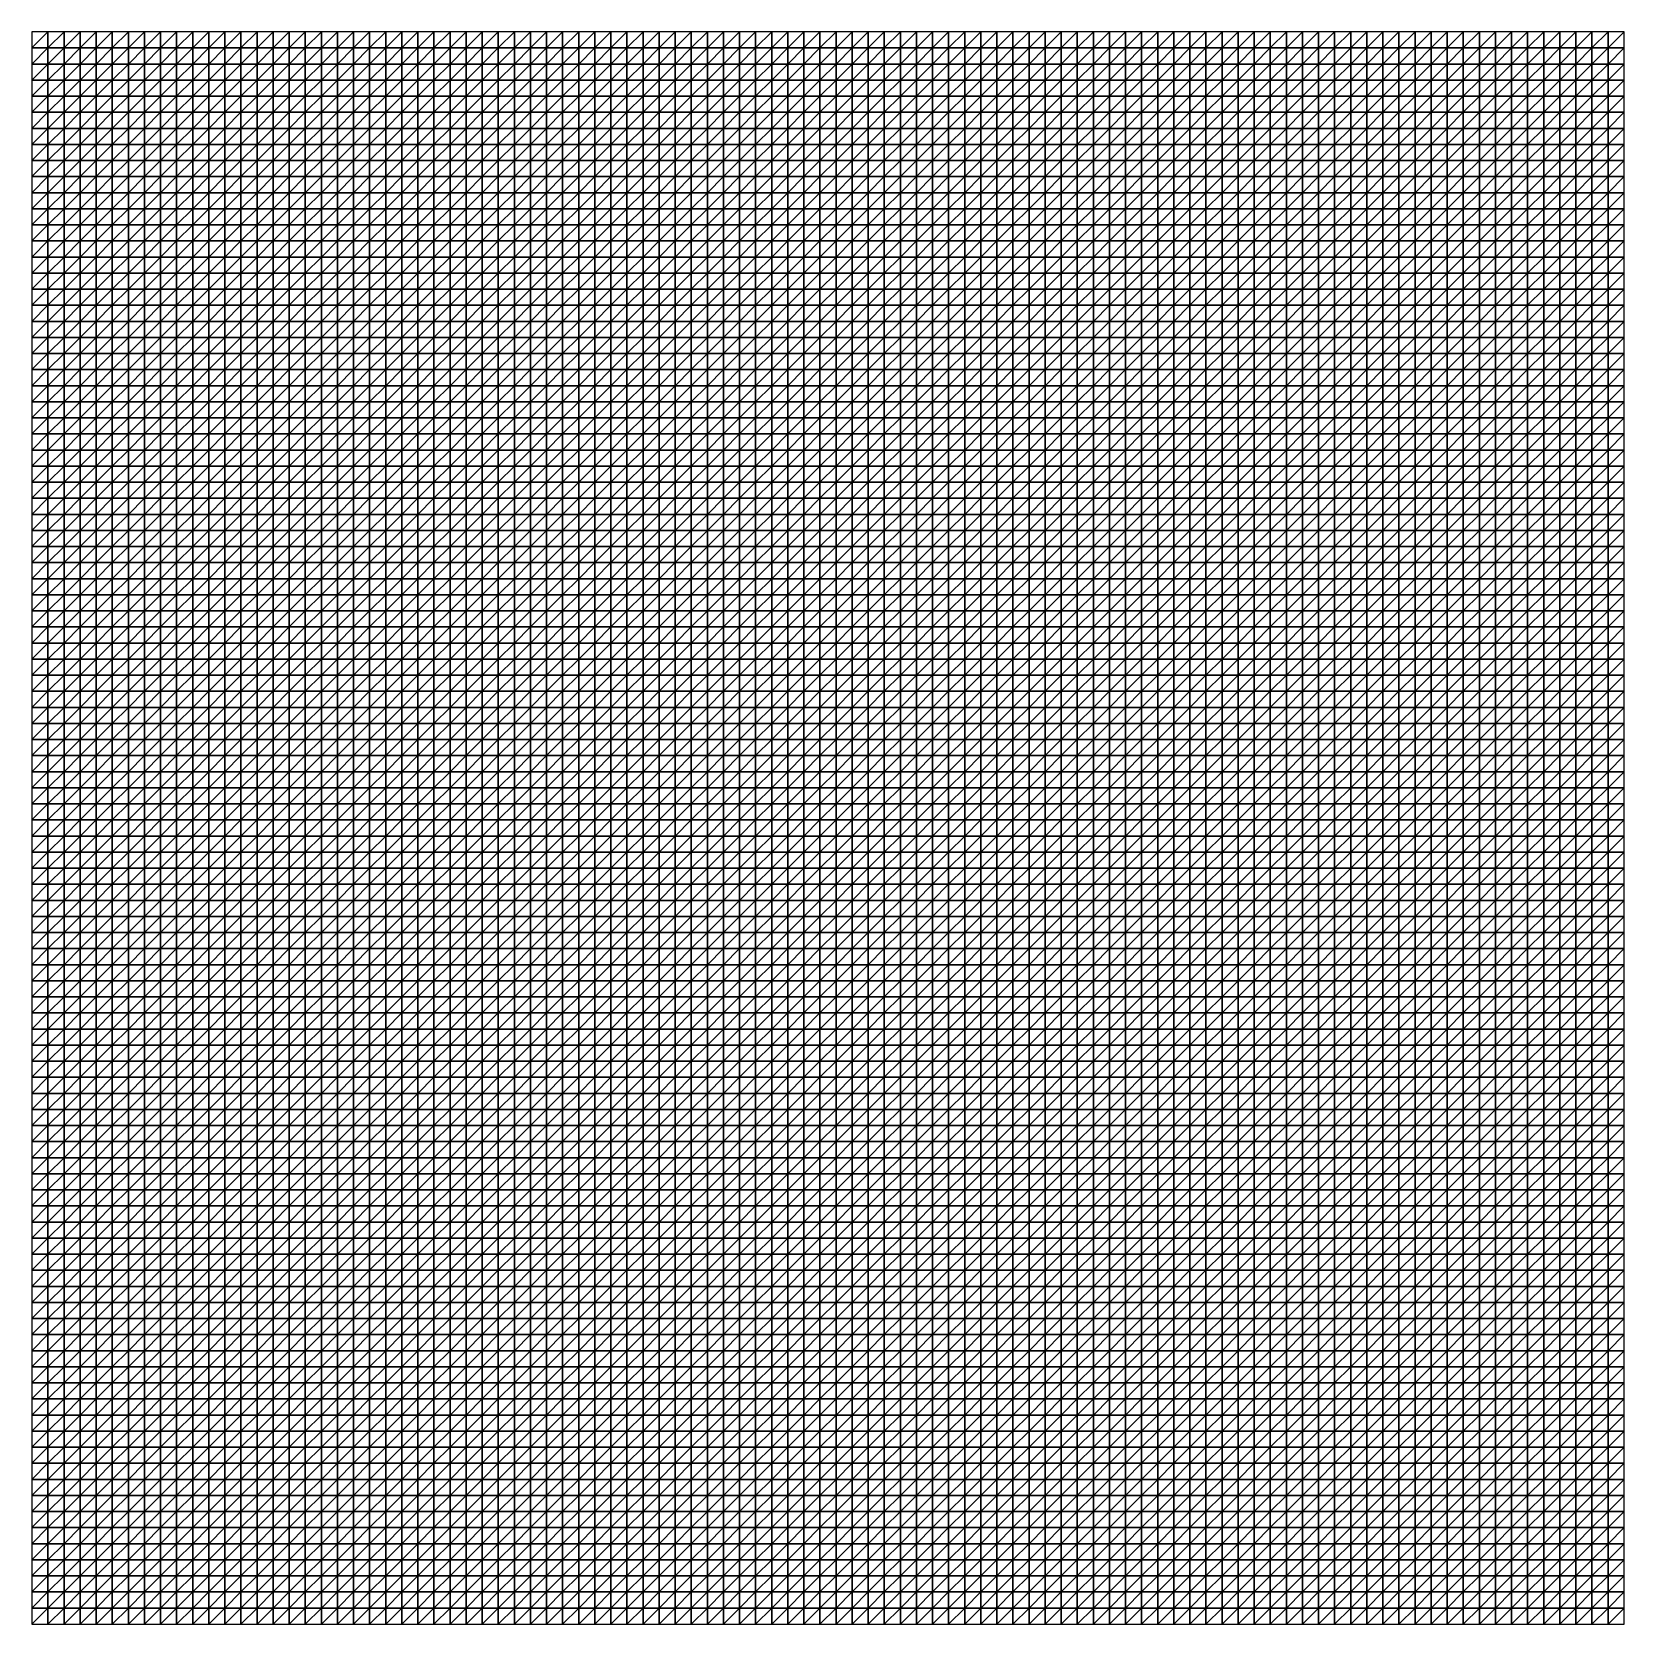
# Model space of a CAD drawing. Header units: metres. Extents: x -3 to 3, y -3 to 3.
import ezdxf

# ---------------------------------------------------------------- set-up
doc = ezdxf.new("R2010")
doc.units = ezdxf.units.M

msp = doc.modelspace()

# ---------------------------------------------------------------- meshes
at = {"color": 255}
mesh = msp.add_polyface(dxfattribs=at)
corners = [(-3, 2.8182, 0), (-2.9394, 2.8182, 0), (-2.9394, 2.8788, 0), (-3, 2.8788, 0), (-2.9394, 2.9394, 0), (-3, 2.9394, 0), (-2.9394, 3, 0), (-2.8788, 2.8182, 0), (-2.8788, 2.8788, 0), (-2.8788, 2.9394, 0), (-2.8788, 3, 0), (-2.8182, 2.8182, 0), (-2.8182, 2.8788, 0), (-2.8182, 2.9394, 0), (-2.8182, 3, 0), (-2.7576, 2.8182, 0.0001), (-2.7576, 2.8788, 0), (-2.7576, 2.9394, 0), (-2.7576, 3, 0), (-2.697, 2.8182, 0.0001), (-2.697, 2.8788, 0.0001), (-2.697, 2.9394, 0), (-2.697, 3, 0), (-2.6364, 2.8182, 0.0001), (-2.6364, 2.8788, 0.0001), (-2.6364, 2.9394, 0.0001), (-2.6364, 3, 0.0001), (-3, 3, 0), (-2.8182, 2.7576, 0), (-2.7576, 2.7576, 0.0001), (-2.697, 2.7576, 0.0001)]
mesh.append_faces([[corners[k] for k in face] for face in [(0, 1, 2), (3, 2, 4), (5, 4, 6), (1, 7, 8), (2, 8, 9), (4, 9, 10), (7, 11, 12), (8, 12, 13), (9, 13, 14), (11, 15, 16), (12, 16, 17), (13, 17, 18), (15, 19, 20), (16, 20, 21), (17, 21, 22), (19, 23, 24), (20, 24, 25), (21, 25, 26), (0, 2, 3), (3, 4, 5), (5, 6, 27), (1, 8, 2), (2, 9, 4), (4, 10, 6), (7, 12, 8), (8, 13, 9), (9, 14, 10), (28, 15, 11), (11, 16, 12), (12, 17, 13), (13, 18, 14), (29, 19, 15), (15, 20, 16), (16, 21, 17), (17, 22, 18), (30, 23, 19), (19, 24, 20), (20, 25, 21), (21, 26, 22)]], dxfattribs={"color": 111})
mesh = msp.add_polyface(dxfattribs=at)
corners = [(-2.6364, 2.8182, 0.0001), (-2.5758, 2.8182, 0.0001), (-2.5758, 2.8788, 0.0001), (-2.6364, 2.8788, 0.0001), (-2.5758, 2.9394, 0.0001), (-2.6364, 2.9394, 0.0001), (-2.5758, 3, 0.0001), (-2.5152, 2.8182, 0.0002), (-2.5152, 2.8788, 0.0002), (-2.5152, 2.9394, 0.0001), (-2.5152, 3, 0.0001), (-2.4545, 2.8182, 0.0003), (-2.4545, 2.8788, 0.0002), (-2.4545, 2.9394, 0.0002), (-2.4545, 3, 0.0001), (-2.3939, 2.8182, 0.0004), (-2.3939, 2.8788, 0.0003), (-2.3939, 2.9394, 0.0002), (-2.3939, 3, 0.0002), (-2.3333, 2.8182, 0.0005), (-2.3333, 2.8788, 0.0004), (-2.3333, 2.9394, 0.0003), (-2.3333, 3, 0.0002), (-2.2727, 2.8182, 0.0007), (-2.2727, 2.8788, 0.0005), (-2.2727, 2.9394, 0.0004), (-2.2727, 3, 0.0003), (-2.6364, 3, 0.0001), (-2.4545, 2.7576, 0.0003), (-2.3939, 2.7576, 0.0005), (-2.3333, 2.7576, 0.0006)]
mesh.append_faces([[corners[k] for k in face] for face in [(0, 1, 2), (3, 2, 4), (5, 4, 6), (1, 7, 8), (2, 8, 9), (4, 9, 10), (7, 11, 12), (8, 12, 13), (9, 13, 14), (11, 15, 16), (12, 16, 17), (13, 17, 18), (15, 19, 20), (16, 20, 21), (17, 21, 22), (19, 23, 24), (20, 24, 25), (21, 25, 26), (0, 2, 3), (3, 4, 5), (5, 6, 27), (1, 8, 2), (2, 9, 4), (4, 10, 6), (7, 12, 8), (8, 13, 9), (9, 14, 10), (28, 15, 11), (11, 16, 12), (12, 17, 13), (13, 18, 14), (29, 19, 15), (15, 20, 16), (16, 21, 17), (17, 22, 18), (30, 23, 19), (19, 24, 20), (20, 25, 21), (21, 26, 22)]], dxfattribs={"color": 111})
mesh = msp.add_polyface(dxfattribs=at)
corners = [(-2.2727, 2.6364, 0.0013), (-2.2121, 2.6364, 0.0017), (-2.2121, 2.697, 0.0014), (-2.2727, 2.697, 0.001), (-2.2121, 2.7576, 0.0011), (-2.2727, 2.7576, 0.0008), (-2.2121, 2.8182, 0.0009), (-2.2727, 2.8182, 0.0007), (-2.2121, 2.8788, 0.0007), (-2.2727, 2.8788, 0.0005), (-2.2121, 2.9394, 0.0006), (-2.2727, 2.9394, 0.0004), (-2.2121, 3, 0.0004), (-2.1515, 2.6364, 0.0022), (-2.1515, 2.697, 0.0018), (-2.1515, 2.7576, 0.0015), (-2.1515, 2.8182, 0.0012), (-2.1515, 2.8788, 0.0009), (-2.1515, 2.9394, 0.0007), (-2.1515, 3, 0.0006), (-2.0909, 2.6364, 0.0029), (-2.0909, 2.697, 0.0023), (-2.0909, 2.7576, 0.0019), (-2.0909, 2.8182, 0.0015), (-2.0909, 2.8788, 0.0012), (-2.0909, 2.9394, 0.0009), (-2.0909, 3, 0.0007), (-2.2727, 3, 0.0003), (-2.0303, 2.697, 0.003), (-2.0303, 2.7576, 0.0024)]
mesh.append_faces([[corners[k] for k in face] for face in [(0, 1, 2), (3, 2, 4), (5, 4, 6), (7, 6, 8), (9, 8, 10), (11, 10, 12), (1, 13, 14), (2, 14, 15), (4, 15, 16), (6, 16, 17), (8, 17, 18), (10, 18, 19), (13, 20, 21), (14, 21, 22), (15, 22, 23), (16, 23, 24), (17, 24, 25), (18, 25, 26), (0, 2, 3), (3, 4, 5), (5, 6, 7), (7, 8, 9), (9, 10, 11), (11, 12, 27), (1, 14, 2), (2, 15, 4), (4, 16, 6), (6, 17, 8), (8, 18, 10), (10, 19, 12), (13, 21, 14), (14, 22, 15), (15, 23, 16), (16, 24, 17), (17, 25, 18), (18, 26, 19), (20, 28, 21), (21, 29, 22)]], dxfattribs={"color": 111})
mesh = msp.add_polyface(dxfattribs=at)
corners = [(-2.0909, 2.6364, 0.0029), (-2.0303, 2.6364, 0.0037), (-2.0303, 2.697, 0.003), (-2.0909, 2.697, 0.0023), (-2.0303, 2.7576, 0.0024), (-2.0909, 2.7576, 0.0019), (-2.0303, 2.8182, 0.0019), (-2.0909, 2.8182, 0.0015), (-2.0303, 2.8788, 0.0015), (-2.0909, 2.8788, 0.0012), (-2.0303, 2.9394, 0.0012), (-2.0909, 2.9394, 0.0009), (-2.0303, 3, 0.0009), (-1.9697, 2.6364, 0.0047), (-1.9697, 2.697, 0.0039), (-1.9697, 2.7576, 0.0031), (-1.9697, 2.8182, 0.0025), (-1.9697, 2.8788, 0.002), (-1.9697, 2.9394, 0.0015), (-1.9697, 3, 0.0012), (-1.9091, 2.6364, 0.006), (-1.9091, 2.697, 0.0049), (-1.9091, 2.7576, 0.004), (-1.9091, 2.8182, 0.0032), (-1.9091, 2.8788, 0.0025), (-1.9091, 2.9394, 0.002), (-1.9091, 3, 0.0015), (-2.0909, 3, 0.0007), (-2.0303, 2.5758, 0.0045), (-1.9697, 2.5758, 0.0057), (-1.9091, 2.5758, 0.0073), (-1.8485, 2.6364, 0.0076), (-1.8485, 2.697, 0.0062), (-1.8485, 2.7576, 0.005)]
mesh.append_faces([[corners[k] for k in face] for face in [(30, 31, 20)]], dxfattribs={"color": 101})
mesh.append_faces([[corners[k] for k in face] for face in [(0, 1, 2), (3, 2, 4), (5, 4, 6), (7, 6, 8), (9, 8, 10), (11, 10, 12), (1, 13, 14), (2, 14, 15), (4, 15, 16), (6, 16, 17), (8, 17, 18), (10, 18, 19), (13, 20, 21), (14, 21, 22), (15, 22, 23), (16, 23, 24), (17, 24, 25), (18, 25, 26), (5, 6, 7), (7, 8, 9), (9, 10, 11), (11, 12, 27), (28, 13, 1), (1, 14, 2), (2, 15, 4), (4, 16, 6), (6, 17, 8), (8, 18, 10), (10, 19, 12), (29, 20, 13), (13, 21, 14), (14, 22, 15), (15, 23, 16), (16, 24, 17), (17, 25, 18), (18, 26, 19), (20, 32, 21), (21, 33, 22)]], dxfattribs={"color": 111})
mesh = msp.add_polyface(dxfattribs=at)
corners = [(-1.9091, 2.6364, 0.006), (-1.8485, 2.6364, 0.0076), (-1.8485, 2.697, 0.0062), (-1.9091, 2.697, 0.0049), (-1.8485, 2.7576, 0.005), (-1.9091, 2.7576, 0.004), (-1.8485, 2.8182, 0.004), (-1.9091, 2.8182, 0.0032), (-1.8485, 2.8788, 0.0032), (-1.9091, 2.8788, 0.0025), (-1.8485, 2.9394, 0.0025), (-1.9091, 2.9394, 0.002), (-1.8485, 3, 0.0019), (-1.7879, 2.6364, 0.0095), (-1.7879, 2.697, 0.0078), (-1.7879, 2.7576, 0.0063), (-1.7879, 2.8182, 0.005), (-1.7879, 2.8788, 0.004), (-1.7879, 2.9394, 0.0031), (-1.7879, 3, 0.0024), (-1.7273, 2.6364, 0.0119), (-1.7273, 2.697, 0.0097), (-1.7273, 2.7576, 0.0078), (-1.7273, 2.8182, 0.0062), (-1.7273, 2.8788, 0.0049), (-1.7273, 2.9394, 0.0038), (-1.7273, 3, 0.003), (-1.9091, 3, 0.0015), (-1.6667, 2.697, 0.0119), (-1.6667, 2.7576, 0.0096), (-1.6667, 2.8182, 0.0077), (-1.6667, 2.8788, 0.006)]
mesh.append_faces([[corners[k] for k in face] for face in [(0, 1, 2), (1, 13, 14), (2, 14, 15), (13, 20, 21), (14, 21, 22), (15, 22, 23), (1, 14, 2), (13, 21, 14), (14, 22, 15), (20, 28, 21), (21, 29, 22), (22, 30, 23)]], dxfattribs={"color": 101})
mesh.append_faces([[corners[k] for k in face] for face in [(3, 2, 4), (5, 4, 6), (7, 6, 8), (9, 8, 10), (11, 10, 12), (4, 15, 16), (6, 16, 17), (8, 17, 18), (10, 18, 19), (16, 23, 24), (17, 24, 25), (18, 25, 26), (5, 6, 7), (7, 8, 9), (9, 10, 11), (11, 12, 27), (2, 15, 4), (4, 16, 6), (6, 17, 8), (8, 18, 10), (10, 19, 12), (15, 23, 16), (16, 24, 17), (17, 25, 18), (18, 26, 19), (23, 31, 24)]], dxfattribs={"color": 111})
mesh = msp.add_polyface(dxfattribs=at)
corners = [(-1.7273, 2.6364, 0.0119), (-1.6667, 2.6364, 0.0146), (-1.6667, 2.697, 0.0119), (-1.7273, 2.697, 0.0097), (-1.6667, 2.7576, 0.0096), (-1.7273, 2.7576, 0.0078), (-1.6667, 2.8182, 0.0077), (-1.7273, 2.8182, 0.0062), (-1.6667, 2.8788, 0.006), (-1.7273, 2.8788, 0.0049), (-1.6667, 2.9394, 0.0047), (-1.7273, 2.9394, 0.0038), (-1.6667, 3, 0.0037), (-1.6061, 2.6364, 0.0179), (-1.6061, 2.697, 0.0146), (-1.6061, 2.7576, 0.0117), (-1.6061, 2.8182, 0.0094), (-1.6061, 2.8788, 0.0074), (-1.6061, 2.9394, 0.0058), (-1.6061, 3, 0.0045), (-1.5455, 2.6364, 0.0218), (-1.5455, 2.697, 0.0177), (-1.5455, 2.7576, 0.0143), (-1.5455, 2.8182, 0.0114), (-1.5455, 2.8788, 0.009), (-1.5455, 2.9394, 0.007), (-1.5455, 3, 0.0054), (-1.7273, 3, 0.003), (-1.5455, 2.5758, 0.0265), (-1.4848, 2.6364, 0.0262), (-1.4848, 2.697, 0.0213), (-1.4848, 2.7576, 0.0172), (-1.4848, 2.8182, 0.0137), (-1.4848, 2.8788, 0.0108), (-1.4848, 2.9394, 0.0084), (-1.4848, 3, 0.0065)]
mesh.append_faces([[corners[k] for k in face] for face in [(0, 1, 2), (3, 2, 4), (5, 4, 6), (7, 6, 8), (1, 13, 14), (2, 14, 15), (4, 15, 16), (6, 16, 17), (8, 17, 18), (13, 20, 21), (14, 21, 22), (15, 22, 23), (16, 23, 24), (17, 24, 25), (1, 14, 2), (2, 15, 4), (4, 16, 6), (6, 17, 8), (13, 21, 14), (14, 22, 15), (15, 23, 16), (16, 24, 17), (17, 25, 18), (28, 29, 20), (20, 30, 21), (21, 31, 22), (22, 32, 23), (23, 33, 24), (24, 34, 25), (25, 35, 26)]], dxfattribs={"color": 101})
mesh.append_faces([[corners[k] for k in face] for face in [(9, 8, 10), (11, 10, 12), (10, 18, 19), (18, 25, 26), (9, 10, 11), (11, 12, 27), (8, 18, 10), (10, 19, 12), (18, 26, 19)]], dxfattribs={"color": 111})
mesh = msp.add_polyface(dxfattribs=at)
corners = [(-1.5455, 2.6364, 0.0218), (-1.4848, 2.6364, 0.0262), (-1.4848, 2.697, 0.0213), (-1.5455, 2.697, 0.0177), (-1.4848, 2.7576, 0.0172), (-1.5455, 2.7576, 0.0143), (-1.4848, 2.8182, 0.0137), (-1.5455, 2.8182, 0.0114), (-1.4848, 2.8788, 0.0108), (-1.5455, 2.8788, 0.009), (-1.4848, 2.9394, 0.0084), (-1.5455, 2.9394, 0.007), (-1.4848, 3, 0.0065), (-1.4242, 2.6364, 0.0314), (-1.4242, 2.697, 0.0255), (-1.4242, 2.7576, 0.0205), (-1.4242, 2.8182, 0.0164), (-1.4242, 2.8788, 0.0129), (-1.4242, 2.9394, 0.0101), (-1.4242, 3, 0.0078), (-1.3636, 2.6364, 0.0373), (-1.3636, 2.697, 0.0303), (-1.3636, 2.7576, 0.0244), (-1.3636, 2.8182, 0.0194), (-1.3636, 2.8788, 0.0153), (-1.3636, 2.9394, 0.012), (-1.3636, 3, 0.0092), (-1.303, 2.6364, 0.0439), (-1.303, 2.697, 0.0357), (-1.303, 2.7576, 0.0287), (-1.303, 2.8182, 0.0229), (-1.303, 2.8788, 0.018), (-1.303, 2.9394, 0.0141), (-1.303, 3, 0.0109)]
mesh.append_faces([[corners[k] for k in face] for face in [(0, 1, 2), (3, 2, 4), (5, 4, 6), (7, 6, 8), (9, 8, 10), (11, 10, 12), (1, 13, 14), (2, 14, 15), (4, 15, 16), (6, 16, 17), (8, 17, 18), (10, 18, 19), (13, 20, 21), (14, 21, 22), (15, 22, 23), (16, 23, 24), (17, 24, 25), (18, 25, 26), (20, 27, 28), (21, 28, 29), (1, 14, 2), (2, 15, 4), (4, 16, 6), (6, 17, 8), (8, 18, 10), (10, 19, 12), (13, 21, 14), (14, 22, 15), (15, 23, 16), (16, 24, 17), (17, 25, 18), (18, 26, 19), (20, 28, 21), (21, 29, 22), (22, 30, 23), (23, 31, 24), (24, 32, 25), (25, 33, 26)]], dxfattribs={"color": 101})
mesh = msp.add_polyface(dxfattribs=at)
corners = [(-1.3636, 2.7576, 0.0244), (-1.303, 2.7576, 0.0287), (-1.303, 2.8182, 0.0229), (-1.3636, 2.8182, 0.0194), (-1.303, 2.8788, 0.018), (-1.3636, 2.8788, 0.0153), (-1.303, 2.9394, 0.0141), (-1.3636, 2.9394, 0.012), (-1.303, 3, 0.0109), (-1.303, 2.6364, 0.0439), (-1.2424, 2.6364, 0.0514), (-1.2424, 2.697, 0.0417), (-1.303, 2.697, 0.0357), (-1.2424, 2.7576, 0.0336), (-1.2424, 2.8182, 0.0267), (-1.2424, 2.8788, 0.0211), (-1.2424, 2.9394, 0.0164), (-1.2424, 3, 0.0127), (-1.1818, 2.6364, 0.0597), (-1.1818, 2.697, 0.0484), (-1.1818, 2.7576, 0.0389), (-1.1818, 2.8182, 0.031), (-1.1818, 2.8788, 0.0244), (-1.1818, 2.9394, 0.0191), (-1.1818, 3, 0.0147), (-1.1212, 2.6364, 0.0687), (-1.1212, 2.697, 0.0558), (-1.1212, 2.7576, 0.0448), (-1.303, 2.5758, 0.0535), (-1.2424, 2.5758, 0.0626), (-1.1818, 2.5758, 0.0727), (-1.1212, 2.8182, 0.0357), (-1.1212, 2.8788, 0.0281), (-1.1212, 2.9394, 0.022), (-1.1212, 3, 0.017)]
mesh.append_faces([[corners[k] for k in face] for face in [(0, 1, 2), (3, 2, 4), (5, 4, 6), (7, 6, 8), (9, 10, 11), (12, 11, 13), (1, 13, 14), (2, 14, 15), (4, 15, 16), (6, 16, 17), (10, 18, 19), (11, 19, 20), (13, 20, 21), (14, 21, 22), (15, 22, 23), (16, 23, 24), (18, 25, 26), (19, 26, 27), (28, 10, 9), (9, 11, 12), (12, 13, 1), (1, 14, 2), (2, 15, 4), (4, 16, 6), (6, 17, 8), (29, 18, 10), (10, 19, 11), (11, 20, 13), (13, 21, 14), (14, 22, 15), (15, 23, 16), (16, 24, 17), (30, 25, 18), (18, 26, 19), (19, 27, 20), (20, 31, 21), (21, 32, 22), (22, 33, 23), (23, 34, 24)]], dxfattribs={"color": 101})
mesh = msp.add_polyface(dxfattribs=at)
corners = [(-1.1818, 2.8182, 0.031), (-1.1212, 2.8182, 0.0357), (-1.1212, 2.8788, 0.0281), (-1.1818, 2.8788, 0.0244), (-1.1212, 2.9394, 0.022), (-1.1818, 2.9394, 0.0191), (-1.1212, 3, 0.017), (-1.0606, 2.8182, 0.0408), (-1.0606, 2.8788, 0.0321), (-1.0606, 2.9394, 0.0251), (-1.0606, 3, 0.0194), (-1, 2.8182, 0.0463), (-1, 2.8788, 0.0364), (-1, 2.9394, 0.0284), (-1, 3, 0.022), (-0.9394, 2.8182, 0.0521), (-0.9394, 2.8788, 0.041), (-0.9394, 2.9394, 0.032), (-0.9394, 3, 0.0247), (-0.8788, 2.8182, 0.0582), (-0.8788, 2.8788, 0.0458), (-0.8788, 2.9394, 0.0358), (-0.8788, 3, 0.0276), (-0.8182, 2.8182, 0.0645), (-0.8182, 2.8788, 0.0508), (-0.8182, 2.9394, 0.0397), (-0.8182, 3, 0.0307), (-0.7576, 2.8182, 0.0711), (-0.7576, 2.8788, 0.056), (-0.7576, 2.9394, 0.0437), (-0.7576, 3, 0.0337)]
mesh.append_faces([[corners[k] for k in face] for face in [(0, 1, 2), (3, 2, 4), (5, 4, 6), (1, 7, 8), (2, 8, 9), (4, 9, 10), (7, 11, 12), (8, 12, 13), (9, 13, 14), (11, 15, 16), (12, 16, 17), (13, 17, 18), (15, 19, 20), (16, 20, 21), (17, 21, 22), (19, 23, 24), (20, 24, 25), (21, 25, 26), (23, 27, 28), (24, 28, 29), (25, 29, 30), (1, 8, 2), (2, 9, 4), (4, 10, 6), (7, 12, 8), (8, 13, 9), (9, 14, 10), (11, 16, 12), (12, 17, 13), (13, 18, 14), (15, 20, 16), (16, 21, 17), (17, 22, 18), (19, 24, 20), (20, 25, 21), (21, 26, 22), (23, 28, 24), (24, 29, 25), (25, 30, 26)]], dxfattribs={"color": 101})
mesh = msp.add_polyface(dxfattribs=at)
corners = [(-0.7576, 2.6364, 0.1371), (-0.697, 2.6364, 0.1499), (-0.697, 2.697, 0.1216), (-0.7576, 2.697, 0.1112), (-0.697, 2.7576, 0.0976), (-0.7576, 2.7576, 0.0893), (-0.697, 2.8182, 0.0776), (-0.7576, 2.8182, 0.0711), (-0.697, 2.8788, 0.0611), (-0.7576, 2.8788, 0.056), (-0.697, 2.9394, 0.0477), (-0.7576, 2.9394, 0.0437), (-0.697, 3, 0.0369), (-0.6364, 2.6364, 0.1626), (-0.6364, 2.697, 0.1319), (-0.6364, 2.7576, 0.1059), (-0.6364, 2.8182, 0.0842), (-0.6364, 2.8788, 0.0663), (-0.6364, 2.9394, 0.0517), (-0.6364, 3, 0.04), (-0.5758, 2.6364, 0.1751), (-0.5758, 2.697, 0.142), (-0.5758, 2.7576, 0.114), (-0.5758, 2.8182, 0.0907), (-0.5758, 2.8788, 0.0714), (-0.5758, 2.9394, 0.0557), (-0.5758, 3, 0.043), (-0.7576, 3, 0.0337), (-0.5152, 2.697, 0.1517), (-0.5152, 2.7576, 0.1218)]
mesh.append_faces([[corners[k] for k in face] for face in [(0, 1, 2), (3, 2, 4), (1, 13, 14), (2, 14, 15), (13, 20, 21), (14, 21, 22), (15, 22, 23), (0, 2, 3), (3, 4, 5), (1, 14, 2), (2, 15, 4), (13, 21, 14), (14, 22, 15), (20, 28, 21), (21, 29, 22)]], dxfattribs={"color": 91})
mesh.append_faces([[corners[k] for k in face] for face in [(5, 4, 6), (7, 6, 8), (9, 8, 10), (11, 10, 12), (4, 15, 16), (6, 16, 17), (8, 17, 18), (10, 18, 19), (16, 23, 24), (17, 24, 25), (18, 25, 26), (5, 6, 7), (7, 8, 9), (9, 10, 11), (11, 12, 27), (4, 16, 6), (6, 17, 8), (8, 18, 10), (10, 19, 12), (15, 23, 16), (16, 24, 17), (17, 25, 18), (18, 26, 19)]], dxfattribs={"color": 101})
mesh = msp.add_polyface(dxfattribs=at)
corners = [(-0.5758, 2.6364, 0.1751), (-0.5152, 2.6364, 0.1871), (-0.5152, 2.697, 0.1517), (-0.5758, 2.697, 0.142), (-0.5152, 2.7576, 0.1218), (-0.5758, 2.7576, 0.114), (-0.5152, 2.8182, 0.0969), (-0.5758, 2.8182, 0.0907), (-0.5152, 2.8788, 0.0763), (-0.5758, 2.8788, 0.0714), (-0.5152, 2.9394, 0.0595), (-0.5758, 2.9394, 0.0557), (-0.5152, 3, 0.046), (-0.4545, 2.6364, 0.1985), (-0.4545, 2.697, 0.1609), (-0.4545, 2.7576, 0.1292), (-0.4545, 2.8182, 0.1028), (-0.4545, 2.8788, 0.0809), (-0.4545, 2.9394, 0.0631), (-0.4545, 3, 0.0488), (-0.3939, 2.6364, 0.209), (-0.3939, 2.697, 0.1695), (-0.3939, 2.7576, 0.1361), (-0.3939, 2.8182, 0.1082), (-0.3939, 2.8788, 0.0852), (-0.3939, 2.9394, 0.0665), (-0.3939, 3, 0.0514), (-0.5758, 3, 0.043), (-0.5152, 2.5758, 0.2284), (-0.4545, 2.5758, 0.2423), (-0.3939, 2.5758, 0.2551), (-0.3333, 2.6364, 0.2184), (-0.3333, 2.697, 0.1771), (-0.3333, 2.7576, 0.1422)]
mesh.append_faces([[corners[k] for k in face] for face in [(13, 20, 21), (28, 13, 1), (29, 20, 13), (30, 31, 20)]], dxfattribs={"color": 81})
mesh.append_faces([[corners[k] for k in face] for face in [(0, 1, 2), (3, 2, 4), (5, 4, 6), (1, 13, 14), (2, 14, 15), (4, 15, 16), (14, 21, 22), (15, 22, 23), (16, 23, 24), (5, 6, 7), (1, 14, 2), (2, 15, 4), (4, 16, 6), (13, 21, 14), (14, 22, 15), (15, 23, 16), (20, 32, 21), (21, 33, 22)]], dxfattribs={"color": 91})
mesh.append_faces([[corners[k] for k in face] for face in [(7, 6, 8), (9, 8, 10), (11, 10, 12), (6, 16, 17), (8, 17, 18), (10, 18, 19), (17, 24, 25), (18, 25, 26), (7, 8, 9), (9, 10, 11), (11, 12, 27), (6, 17, 8), (8, 18, 10), (10, 19, 12), (16, 24, 17), (17, 25, 18), (18, 26, 19)]], dxfattribs={"color": 101})
mesh = msp.add_polyface(dxfattribs=at)
corners = [(-0.3939, 2.8182, 0.1082), (-0.3333, 2.8182, 0.1131), (-0.3333, 2.8788, 0.0891), (-0.3939, 2.8788, 0.0852), (-0.3333, 2.9394, 0.0695), (-0.3939, 2.9394, 0.0665), (-0.3333, 3, 0.0537), (-0.2727, 2.8182, 0.1173), (-0.2727, 2.8788, 0.0924), (-0.2727, 2.9394, 0.0721), (-0.2727, 3, 0.0557), (-0.2121, 2.8182, 0.1208), (-0.2121, 2.8788, 0.0951), (-0.2121, 2.9394, 0.0742), (-0.2121, 3, 0.0573), (-0.1515, 2.8182, 0.1235), (-0.1515, 2.8788, 0.0973), (-0.1515, 2.9394, 0.0759), (-0.1515, 3, 0.0586), (-0.0909, 2.8182, 0.1253), (-0.0909, 2.8788, 0.0987), (-0.0909, 2.9394, 0.077), (-0.0909, 3, 0.0595), (-0.0303, 2.8182, 0.1262), (-0.0303, 2.8788, 0.0994), (-0.0303, 2.9394, 0.0776), (-0.0303, 3, 0.0599), (-0.3939, 3, 0.0514), (0.0303, 2.8788, 0.0994), (0.0303, 2.9394, 0.0775), (0.0303, 3, 0.0599)]
mesh.append_faces([[corners[k] for k in face] for face in [(0, 1, 2), (1, 7, 8), (7, 11, 12), (11, 15, 16), (15, 19, 20), (19, 23, 24), (1, 8, 2), (7, 12, 8), (11, 16, 12), (15, 20, 16), (19, 24, 20), (23, 28, 24)]], dxfattribs={"color": 91})
mesh.append_faces([[corners[k] for k in face] for face in [(3, 2, 4), (5, 4, 6), (2, 8, 9), (4, 9, 10), (8, 12, 13), (9, 13, 14), (12, 16, 17), (13, 17, 18), (16, 20, 21), (17, 21, 22), (20, 24, 25), (21, 25, 26), (0, 2, 3), (3, 4, 5), (5, 6, 27), (2, 9, 4), (4, 10, 6), (8, 13, 9), (9, 14, 10), (12, 17, 13), (13, 18, 14), (16, 21, 17), (17, 22, 18), (20, 25, 21), (21, 26, 22), (24, 29, 25), (25, 30, 26)]], dxfattribs={"color": 101})
mesh = msp.add_polyface(dxfattribs=at)
corners = [(-0.0303, 2.8182, 0.1262), (0.0303, 2.8182, 0.1262), (0.0303, 2.8788, 0.0994), (-0.0303, 2.8788, 0.0994), (0.0303, 2.9394, 0.0775), (-0.0303, 2.9394, 0.0776), (0.0303, 3, 0.0599), (0.0909, 2.8182, 0.1253), (0.0909, 2.8788, 0.0987), (0.0909, 2.9394, 0.077), (0.0909, 3, 0.0595), (0.1515, 2.8182, 0.1235), (0.1515, 2.8788, 0.0972), (0.1515, 2.9394, 0.0759), (0.1515, 3, 0.0586), (0.2121, 2.8182, 0.1208), (0.2121, 2.8788, 0.0951), (0.2121, 2.9394, 0.0742), (0.2121, 3, 0.0573), (0.2727, 2.8182, 0.1173), (0.2727, 2.8788, 0.0924), (0.2727, 2.9394, 0.072), (0.2727, 3, 0.0557), (0.3333, 2.8182, 0.1131), (0.3333, 2.8788, 0.089), (0.3333, 2.9394, 0.0695), (0.3333, 3, 0.0537), (0.2121, 2.7576, 0.1519), (0.2727, 2.7576, 0.1475), (0.3333, 2.7576, 0.1422), (0.3939, 2.8182, 0.1082), (0.3939, 2.8788, 0.0852), (0.3939, 2.9394, 0.0665), (0.3939, 3, 0.0514)]
mesh.append_faces([[corners[k] for k in face] for face in [(0, 1, 2), (1, 7, 8), (7, 11, 12), (11, 15, 16), (15, 19, 20), (19, 23, 24), (1, 8, 2), (7, 12, 8), (11, 16, 12), (27, 19, 15), (15, 20, 16), (28, 23, 19), (19, 24, 20), (29, 30, 23)]], dxfattribs={"color": 91})
mesh.append_faces([[corners[k] for k in face] for face in [(3, 2, 4), (5, 4, 6), (2, 8, 9), (4, 9, 10), (8, 12, 13), (9, 13, 14), (12, 16, 17), (13, 17, 18), (16, 20, 21), (17, 21, 22), (20, 24, 25), (21, 25, 26), (2, 9, 4), (4, 10, 6), (8, 13, 9), (9, 14, 10), (12, 17, 13), (13, 18, 14), (16, 21, 17), (17, 22, 18), (20, 25, 21), (21, 26, 22), (23, 31, 24), (24, 32, 25), (25, 33, 26)]], dxfattribs={"color": 101})
mesh = msp.add_polyface(dxfattribs=at)
corners = [(0.3333, 2.8182, 0.1131), (0.3939, 2.8182, 0.1082), (0.3939, 2.8788, 0.0852), (0.3333, 2.8788, 0.089), (0.3939, 2.9394, 0.0665), (0.3333, 2.9394, 0.0695), (0.3939, 3, 0.0514), (0.3939, 2.6364, 0.209), (0.4545, 2.6364, 0.1985), (0.4545, 2.697, 0.161), (0.3939, 2.697, 0.1694), (0.4545, 2.7576, 0.1293), (0.3939, 2.7576, 0.1361), (0.4545, 2.8182, 0.1028), (0.4545, 2.8788, 0.0809), (0.4545, 2.9394, 0.0631), (0.4545, 3, 0.0488), (0.5152, 2.6364, 0.1872), (0.5152, 2.697, 0.1518), (0.5152, 2.7576, 0.1219), (0.5152, 2.8182, 0.0969), (0.5152, 2.8788, 0.0763), (0.5152, 2.9394, 0.0595), (0.5152, 3, 0.046), (0.5758, 2.6364, 0.1753), (0.5758, 2.697, 0.1422), (0.5758, 2.7576, 0.1141), (0.5758, 2.8182, 0.0908), (0.5758, 2.8788, 0.0715), (0.5758, 2.9394, 0.0557), (0.5758, 3, 0.0431)]
mesh.append_faces([[corners[k] for k in face] for face in [(0, 1, 2), (7, 8, 9), (10, 9, 11), (12, 11, 13), (8, 17, 18), (9, 18, 19), (11, 19, 20), (17, 24, 25), (18, 25, 26), (19, 26, 27), (7, 9, 10), (10, 11, 12), (12, 13, 1), (8, 18, 9), (9, 19, 11), (11, 20, 13), (17, 25, 18), (18, 26, 19), (19, 27, 20)]], dxfattribs={"color": 91})
mesh.append_faces([[corners[k] for k in face] for face in [(3, 2, 4), (5, 4, 6), (1, 13, 14), (2, 14, 15), (4, 15, 16), (13, 20, 21), (14, 21, 22), (15, 22, 23), (20, 27, 28), (21, 28, 29), (1, 14, 2), (2, 15, 4), (4, 16, 6), (13, 21, 14), (14, 22, 15), (15, 23, 16), (20, 28, 21), (21, 29, 22), (22, 30, 23)]], dxfattribs={"color": 101})
mesh = msp.add_polyface(dxfattribs=at)
corners = [(0.5152, 2.9394, 0.0595), (0.5758, 2.9394, 0.0557), (0.5758, 3, 0.0431), (0.5758, 2.6364, 0.1753), (0.6364, 2.6364, 0.163), (0.6364, 2.697, 0.1321), (0.5758, 2.697, 0.1422), (0.6364, 2.7576, 0.1061), (0.5758, 2.7576, 0.1141), (0.6364, 2.8182, 0.0843), (0.5758, 2.8182, 0.0908), (0.6364, 2.8788, 0.0664), (0.5758, 2.8788, 0.0715), (0.6364, 2.9394, 0.0518), (0.6364, 3, 0.04), (0.697, 2.6364, 0.1504), (0.697, 2.697, 0.1219), (0.697, 2.7576, 0.0979), (0.697, 2.8182, 0.0778), (0.697, 2.8788, 0.0613), (0.697, 2.9394, 0.0478), (0.697, 3, 0.0369), (0.7576, 2.6364, 0.1378), (0.7576, 2.697, 0.1117), (0.7576, 2.7576, 0.0897), (0.7576, 2.8182, 0.0713), (0.7576, 2.8788, 0.0561), (0.7576, 2.9394, 0.0438), (0.7576, 3, 0.0338), (0.6364, 2.5758, 0.199), (0.697, 2.5758, 0.1837)]
mesh.append_faces([[corners[k] for k in face] for face in [(3, 4, 5), (6, 5, 7), (8, 7, 9), (4, 15, 16), (5, 16, 17), (15, 22, 23), (16, 23, 24), (3, 5, 6), (6, 7, 8), (29, 15, 4), (4, 16, 5), (5, 17, 7), (30, 22, 15), (15, 23, 16), (16, 24, 17)]], dxfattribs={"color": 91})
mesh.append_faces([[corners[k] for k in face] for face in [(0, 1, 2), (10, 9, 11), (12, 11, 13), (1, 13, 14), (7, 17, 18), (9, 18, 19), (11, 19, 20), (13, 20, 21), (17, 24, 25), (18, 25, 26), (19, 26, 27), (20, 27, 28), (8, 9, 10), (10, 11, 12), (12, 13, 1), (1, 14, 2), (7, 18, 9), (9, 19, 11), (11, 20, 13), (13, 21, 14), (17, 25, 18), (18, 26, 19), (19, 27, 20), (20, 28, 21)]], dxfattribs={"color": 101})
mesh = msp.add_polyface(dxfattribs=at)
corners = [(0.7576, 2.8182, 0.0713), (0.8182, 2.8182, 0.0648), (0.8182, 2.8788, 0.0511), (0.7576, 2.8788, 0.0561), (0.8182, 2.9394, 0.0398), (0.7576, 2.9394, 0.0438), (0.8182, 3, 0.0308), (0.8788, 2.8182, 0.0585), (0.8788, 2.8788, 0.0461), (0.8788, 2.9394, 0.0359), (0.8788, 3, 0.0278), (0.9394, 2.8182, 0.0525), (0.9394, 2.8788, 0.0413), (0.9394, 2.9394, 0.0322), (0.9394, 3, 0.0249), (1, 2.8182, 0.0467), (1, 2.8788, 0.0368), (1, 2.9394, 0.0287), (1, 3, 0.0221), (1.0606, 2.8182, 0.0413), (1.0606, 2.8788, 0.0325), (1.0606, 2.9394, 0.0253), (1.0606, 3, 0.0196), (1.1212, 2.8182, 0.0362), (1.1212, 2.8788, 0.0285), (1.1212, 2.9394, 0.0222), (1.1212, 3, 0.0171), (0.7576, 3, 0.0338), (0.9394, 2.7576, 0.066), (1, 2.7576, 0.0588), (1.0606, 2.7576, 0.0519)]
mesh.append_faces([[corners[k] for k in face] for face in [(0, 1, 2), (3, 2, 4), (5, 4, 6), (1, 7, 8), (2, 8, 9), (4, 9, 10), (7, 11, 12), (8, 12, 13), (9, 13, 14), (11, 15, 16), (12, 16, 17), (13, 17, 18), (15, 19, 20), (16, 20, 21), (17, 21, 22), (19, 23, 24), (20, 24, 25), (21, 25, 26), (0, 2, 3), (3, 4, 5), (5, 6, 27), (1, 8, 2), (2, 9, 4), (4, 10, 6), (7, 12, 8), (8, 13, 9), (9, 14, 10), (28, 15, 11), (11, 16, 12), (12, 17, 13), (13, 18, 14), (29, 19, 15), (15, 20, 16), (16, 21, 17), (17, 22, 18), (30, 23, 19), (19, 24, 20), (20, 25, 21), (21, 26, 22)]], dxfattribs={"color": 101})
mesh = msp.add_polyface(dxfattribs=at)
corners = [(1.1212, 2.6364, 0.0701), (1.1818, 2.6364, 0.0611), (1.1818, 2.697, 0.0495), (1.1212, 2.697, 0.0568), (1.1818, 2.7576, 0.0397), (1.1212, 2.7576, 0.0455), (1.1818, 2.8182, 0.0315), (1.1212, 2.8182, 0.0362), (1.1818, 2.8788, 0.0248), (1.1212, 2.8788, 0.0285), (1.1818, 2.9394, 0.0193), (1.1212, 2.9394, 0.0222), (1.1818, 3, 0.0149), (1.2424, 2.6364, 0.0528), (1.2424, 2.697, 0.0428), (1.2424, 2.7576, 0.0343), (1.2424, 2.8182, 0.0272), (1.2424, 2.8788, 0.0214), (1.2424, 2.9394, 0.0167), (1.2424, 3, 0.0129), (1.303, 2.6364, 0.0454), (1.303, 2.697, 0.0367), (1.303, 2.7576, 0.0295), (1.303, 2.8182, 0.0234), (1.303, 2.8788, 0.0184), (1.303, 2.9394, 0.0143), (1.303, 3, 0.0111), (1.1212, 3, 0.0171), (1.3636, 2.697, 0.0313), (1.3636, 2.7576, 0.0251), (1.3636, 2.8182, 0.0199)]
mesh.append_faces([[corners[k] for k in face] for face in [(0, 1, 2), (3, 2, 4), (5, 4, 6), (7, 6, 8), (9, 8, 10), (11, 10, 12), (1, 13, 14), (2, 14, 15), (4, 15, 16), (6, 16, 17), (8, 17, 18), (10, 18, 19), (13, 20, 21), (14, 21, 22), (15, 22, 23), (16, 23, 24), (17, 24, 25), (18, 25, 26), (3, 4, 5), (5, 6, 7), (7, 8, 9), (9, 10, 11), (11, 12, 27), (1, 14, 2), (2, 15, 4), (4, 16, 6), (6, 17, 8), (8, 18, 10), (10, 19, 12), (13, 21, 14), (14, 22, 15), (15, 23, 16), (16, 24, 17), (17, 25, 18), (18, 26, 19), (20, 28, 21), (21, 29, 22), (22, 30, 23)]], dxfattribs={"color": 101})
mesh = msp.add_polyface(dxfattribs=at)
corners = [(1.303, 2.6364, 0.0454), (1.3636, 2.6364, 0.0387), (1.3636, 2.697, 0.0313), (1.303, 2.697, 0.0367), (1.3636, 2.7576, 0.0251), (1.303, 2.7576, 0.0295), (1.3636, 2.8182, 0.0199), (1.303, 2.8182, 0.0234), (1.3636, 2.8788, 0.0157), (1.303, 2.8788, 0.0184), (1.3636, 2.9394, 0.0122), (1.303, 2.9394, 0.0143), (1.3636, 3, 0.0094), (1.4242, 2.6364, 0.0328), (1.4242, 2.697, 0.0265), (1.4242, 2.7576, 0.0212), (1.4242, 2.8182, 0.0169), (1.4242, 2.8788, 0.0133), (1.4242, 2.9394, 0.0103), (1.4242, 3, 0.008), (1.4848, 2.6364, 0.0275), (1.4848, 2.697, 0.0223), (1.4848, 2.7576, 0.0179), (1.4848, 2.8182, 0.0142), (1.4848, 2.8788, 0.0111), (1.4848, 2.9394, 0.0087), (1.4848, 3, 0.0067), (1.303, 3, 0.0111), (1.4848, 2.5758, 0.0337), (1.5455, 2.6364, 0.023), (1.5455, 2.697, 0.0186), (1.5455, 2.7576, 0.0149), (1.5455, 2.8182, 0.0118), (1.5455, 2.8788, 0.0093), (1.5455, 2.9394, 0.0072)]
mesh.append_faces([[corners[k] for k in face] for face in [(0, 1, 2), (3, 2, 4), (5, 4, 6), (7, 6, 8), (9, 8, 10), (11, 10, 12), (1, 13, 14), (2, 14, 15), (4, 15, 16), (6, 16, 17), (8, 17, 18), (10, 18, 19), (13, 20, 21), (14, 21, 22), (15, 22, 23), (16, 23, 24), (17, 24, 25), (18, 25, 26), (7, 8, 9), (9, 10, 11), (11, 12, 27), (1, 14, 2), (2, 15, 4), (4, 16, 6), (6, 17, 8), (8, 18, 10), (10, 19, 12), (13, 21, 14), (14, 22, 15), (15, 23, 16), (16, 24, 17), (17, 25, 18), (18, 26, 19), (28, 29, 20), (20, 30, 21), (21, 31, 22), (22, 32, 23), (23, 33, 24), (24, 34, 25)]], dxfattribs={"color": 101})
mesh = msp.add_polyface(dxfattribs=at)
corners = [(1.4848, 2.6364, 0.0275), (1.5455, 2.6364, 0.023), (1.5455, 2.697, 0.0186), (1.4848, 2.697, 0.0223), (1.5455, 2.7576, 0.0149), (1.4848, 2.7576, 0.0179), (1.5455, 2.8182, 0.0118), (1.4848, 2.8182, 0.0142), (1.5455, 2.8788, 0.0093), (1.4848, 2.8788, 0.0111), (1.5455, 2.9394, 0.0072), (1.4848, 2.9394, 0.0087), (1.5455, 3, 0.0056), (1.6061, 2.6364, 0.0191), (1.6061, 2.697, 0.0154), (1.6061, 2.7576, 0.0123), (1.6061, 2.8182, 0.0098), (1.6061, 2.8788, 0.0077), (1.6061, 2.9394, 0.006), (1.6061, 3, 0.0046), (1.6667, 2.6364, 0.0157), (1.6667, 2.697, 0.0127), (1.6667, 2.7576, 0.0101), (1.6667, 2.8182, 0.008), (1.6667, 2.8788, 0.0063), (1.6667, 2.9394, 0.0049), (1.6667, 3, 0.0038), (1.7273, 2.6364, 0.0128), (1.7273, 2.697, 0.0104), (1.4848, 3, 0.0067), (1.7273, 2.7576, 0.0083), (1.7273, 2.8182, 0.0066), (1.7273, 2.8788, 0.0052), (1.7273, 2.9394, 0.004), (1.7273, 3, 0.0031)]
mesh.append_faces([[corners[k] for k in face] for face in [(0, 1, 2), (3, 2, 4), (5, 4, 6), (7, 6, 8), (9, 8, 10), (11, 10, 12), (1, 13, 14), (2, 14, 15), (4, 15, 16), (6, 16, 17), (8, 17, 18), (13, 20, 21), (14, 21, 22), (15, 22, 23), (16, 23, 24), (17, 24, 25), (20, 27, 28), (11, 12, 29), (1, 14, 2), (2, 15, 4), (4, 16, 6), (6, 17, 8), (8, 18, 10), (13, 21, 14), (14, 22, 15), (15, 23, 16), (16, 24, 17), (20, 28, 21), (21, 30, 22), (22, 31, 23), (23, 32, 24)]], dxfattribs={"color": 101})
mesh.append_faces([[corners[k] for k in face] for face in [(10, 18, 19), (18, 25, 26), (10, 19, 12), (17, 25, 18), (18, 26, 19), (24, 33, 25), (25, 34, 26)]], dxfattribs={"color": 111})
mesh = msp.add_polyface(dxfattribs=at)
corners = [(1.6667, 2.697, 0.0127), (1.7273, 2.697, 0.0104), (1.7273, 2.7576, 0.0083), (1.6667, 2.7576, 0.0101), (1.7273, 2.8182, 0.0066), (1.6667, 2.8182, 0.008), (1.7273, 2.8788, 0.0052), (1.6667, 2.8788, 0.0063), (1.7273, 2.9394, 0.004), (1.6667, 2.9394, 0.0049), (1.7273, 3, 0.0031), (1.7273, 2.6364, 0.0128), (1.7879, 2.6364, 0.0104), (1.7879, 2.697, 0.0084), (1.7879, 2.7576, 0.0067), (1.7879, 2.8182, 0.0053), (1.7879, 2.8788, 0.0042), (1.7879, 2.9394, 0.0033), (1.7879, 3, 0.0025), (1.8485, 2.6364, 0.0084), (1.8485, 2.697, 0.0068), (1.8485, 2.7576, 0.0054), (1.8485, 2.8182, 0.0043), (1.8485, 2.8788, 0.0034), (1.8485, 2.9394, 0.0026), (1.8485, 3, 0.002), (1.9091, 2.6364, 0.0067), (1.9091, 2.697, 0.0054), (1.7273, 2.5758, 0.0157), (1.7879, 2.5758, 0.0128), (1.8485, 2.5758, 0.0103), (1.9091, 2.7576, 0.0043), (1.9091, 2.8182, 0.0034), (1.9091, 2.8788, 0.0027), (1.9091, 2.9394, 0.0021), (1.9091, 3, 0.0016)]
mesh.append_faces([[corners[k] for k in face] for face in [(0, 1, 2), (3, 2, 4), (5, 4, 6), (11, 12, 13), (1, 13, 14), (2, 14, 15), (12, 19, 20), (13, 20, 21), (19, 26, 27), (28, 12, 11), (11, 13, 1), (1, 14, 2), (2, 15, 4), (29, 19, 12), (12, 20, 13), (13, 21, 14), (30, 26, 19), (19, 27, 20)]], dxfattribs={"color": 101})
mesh.append_faces([[corners[k] for k in face] for face in [(7, 6, 8), (9, 8, 10), (4, 15, 16), (6, 16, 17), (8, 17, 18), (14, 21, 22), (15, 22, 23), (16, 23, 24), (17, 24, 25), (4, 16, 6), (6, 17, 8), (8, 18, 10), (14, 22, 15), (15, 23, 16), (16, 24, 17), (17, 25, 18), (20, 31, 21), (21, 32, 22), (22, 33, 23), (23, 34, 24), (24, 35, 25)]], dxfattribs={"color": 111})
mesh = msp.add_polyface(dxfattribs=at)
corners = [(1.8485, 2.8182, 0.0043), (1.9091, 2.8182, 0.0034), (1.9091, 2.8788, 0.0027), (1.8485, 2.8788, 0.0034), (1.9091, 2.9394, 0.0021), (1.8485, 2.9394, 0.0026), (1.9091, 3, 0.0016), (1.9697, 2.8182, 0.0027), (1.9697, 2.8788, 0.0021), (1.9697, 2.9394, 0.0017), (1.9697, 3, 0.0013), (2.0303, 2.8182, 0.0021), (2.0303, 2.8788, 0.0017), (2.0303, 2.9394, 0.0013), (2.0303, 3, 0.001), (2.0909, 2.8182, 0.0017), (2.0909, 2.8788, 0.0013), (2.0909, 2.9394, 0.001), (2.0909, 3, 0.0008), (2.1515, 2.8182, 0.0013), (2.1515, 2.8788, 0.001), (2.1515, 2.9394, 0.0008), (2.1515, 3, 0.0006), (2.2121, 2.8182, 0.001), (2.2121, 2.8788, 0.0008), (2.2121, 2.9394, 0.0006), (2.2121, 3, 0.0005), (2.0909, 2.7576, 0.0021), (2.1515, 2.7576, 0.0016), (2.2121, 2.7576, 0.0013), (2.2727, 2.8182, 0.0008), (2.2727, 2.8788, 0.0006), (2.2727, 2.9394, 0.0005), (2.2727, 3, 0.0004)]
mesh.append_faces([[corners[k] for k in face] for face in [(0, 1, 2), (3, 2, 4), (5, 4, 6), (1, 7, 8), (2, 8, 9), (4, 9, 10), (7, 11, 12), (8, 12, 13), (9, 13, 14), (11, 15, 16), (12, 16, 17), (13, 17, 18), (15, 19, 20), (16, 20, 21), (17, 21, 22), (19, 23, 24), (20, 24, 25), (21, 25, 26), (1, 8, 2), (2, 9, 4), (4, 10, 6), (7, 12, 8), (8, 13, 9), (9, 14, 10), (11, 16, 12), (12, 17, 13), (13, 18, 14), (27, 19, 15), (15, 20, 16), (16, 21, 17), (17, 22, 18), (28, 23, 19), (19, 24, 20), (20, 25, 21), (21, 26, 22), (29, 30, 23), (23, 31, 24), (24, 32, 25), (25, 33, 26)]], dxfattribs={"color": 111})
mesh = msp.add_polyface(dxfattribs=at)
corners = [(2.2121, 2.8182, 0.001), (2.2727, 2.8182, 0.0008), (2.2727, 2.8788, 0.0006), (2.2121, 2.8788, 0.0008), (2.2727, 2.9394, 0.0005), (2.2121, 2.9394, 0.0006), (2.2727, 3, 0.0004), (2.3333, 2.8182, 0.0006), (2.3333, 2.8788, 0.0005), (2.3333, 2.9394, 0.0004), (2.3333, 3, 0.0003), (2.3939, 2.8182, 0.0004), (2.3939, 2.8788, 0.0003), (2.3939, 2.9394, 0.0003), (2.3939, 3, 0.0002), (2.4545, 2.8182, 0.0003), (2.4545, 2.8788, 0.0003), (2.4545, 2.9394, 0.0002), (2.4545, 3, 0.0002), (2.5152, 2.8182, 0.0002), (2.5152, 2.8788, 0.0002), (2.5152, 2.9394, 0.0001), (2.5152, 3, 0.0001), (2.5758, 2.8182, 0.0002), (2.5758, 2.8788, 0.0001), (2.5758, 2.9394, 0.0001), (2.5758, 3, 0.0001), (2.4545, 2.7576, 0.0004), (2.5152, 2.7576, 0.0003), (2.5758, 2.7576, 0.0002), (2.6364, 2.8182, 0.0001), (2.6364, 2.8788, 0.0001), (2.6364, 2.9394, 0.0001), (2.6364, 3, 0.0001)]
mesh.append_faces([[corners[k] for k in face] for face in [(0, 1, 2), (3, 2, 4), (5, 4, 6), (1, 7, 8), (2, 8, 9), (4, 9, 10), (7, 11, 12), (8, 12, 13), (9, 13, 14), (11, 15, 16), (12, 16, 17), (13, 17, 18), (15, 19, 20), (16, 20, 21), (17, 21, 22), (19, 23, 24), (20, 24, 25), (21, 25, 26), (1, 8, 2), (2, 9, 4), (4, 10, 6), (7, 12, 8), (8, 13, 9), (9, 14, 10), (11, 16, 12), (12, 17, 13), (13, 18, 14), (27, 19, 15), (15, 20, 16), (16, 21, 17), (17, 22, 18), (28, 23, 19), (19, 24, 20), (20, 25, 21), (21, 26, 22), (29, 30, 23), (23, 31, 24), (24, 32, 25), (25, 33, 26)]], dxfattribs={"color": 111})
mesh = msp.add_polyface(dxfattribs=at)
corners = [(2.5758, 2.7576, 0.0002), (2.6364, 2.7576, 0.0002), (2.6364, 2.8182, 0.0001), (2.5758, 2.8182, 0.0002), (2.6364, 2.8788, 0.0001), (2.5758, 2.8788, 0.0001), (2.6364, 2.9394, 0.0001), (2.5758, 2.9394, 0.0001), (2.6364, 3, 0.0001), (2.6364, 2.6364, 0.0003), (2.697, 2.6364, 0.0002), (2.697, 2.697, 0.0002), (2.6364, 2.697, 0.0002), (2.697, 2.7576, 0.0001), (2.697, 2.8182, 0.0001), (2.697, 2.8788, 0.0001), (2.697, 2.9394, 0.0001), (2.697, 3, 0), (2.7576, 2.6364, 0.0001), (2.7576, 2.697, 0.0001), (2.7576, 2.7576, 0.0001), (2.7576, 2.8182, 0.0001), (2.7576, 2.8788, 0.0001), (2.7576, 2.9394, 0), (2.7576, 3, 0), (2.8182, 2.6364, 0.0001), (2.8182, 2.697, 0.0001), (2.8182, 2.7576, 0.0001), (2.8182, 2.8182, 0.0001), (2.8182, 2.8788, 0), (2.8182, 2.9394, 0), (2.8182, 3, 0)]
mesh.append_faces([[corners[k] for k in face] for face in [(0, 1, 2), (3, 2, 4), (5, 4, 6), (7, 6, 8), (9, 10, 11), (12, 11, 13), (1, 13, 14), (2, 14, 15), (4, 15, 16), (6, 16, 17), (10, 18, 19), (11, 19, 20), (13, 20, 21), (14, 21, 22), (15, 22, 23), (16, 23, 24), (18, 25, 26), (19, 26, 27), (20, 27, 28), (21, 28, 29), (9, 11, 12), (12, 13, 1), (1, 14, 2), (2, 15, 4), (4, 16, 6), (6, 17, 8), (10, 19, 11), (11, 20, 13), (13, 21, 14), (14, 22, 15), (15, 23, 16), (16, 24, 17), (18, 26, 19), (19, 27, 20), (20, 28, 21), (21, 29, 22), (22, 30, 23), (23, 31, 24)]], dxfattribs={"color": 111})
mesh = msp.add_polyface(dxfattribs=at)
corners = [(2.7576, 2.8788, 0.0001), (2.8182, 2.8788, 0), (2.8182, 2.9394, 0), (2.7576, 2.9394, 0), (2.8182, 3, 0), (2.8182, 2.6364, 0.0001), (2.8788, 2.6364, 0.0001), (2.8788, 2.697, 0.0001), (2.8182, 2.697, 0.0001), (2.8788, 2.7576, 0), (2.8182, 2.7576, 0.0001), (2.8788, 2.8182, 0), (2.8182, 2.8182, 0.0001), (2.8788, 2.8788, 0), (2.8788, 2.9394, 0), (2.8788, 3, 0), (2.9394, 2.6364, 0.0001), (2.9394, 2.697, 0), (2.9394, 2.7576, 0), (2.9394, 2.8182, 0), (2.9394, 2.8788, 0), (2.9394, 2.9394, 0), (2.9394, 3, 0), (3, 2.6364, 0), (3, 2.697, 0), (3, 2.7576, 0), (3, 2.8182, 0), (3, 2.8788, 0), (3, 2.9394, 0), (3, 3, 0), (2.9394, 2.5758, 0.0001)]
mesh.append_faces([[corners[k] for k in face] for face in [(0, 1, 2), (3, 2, 4), (5, 6, 7), (8, 7, 9), (10, 9, 11), (12, 11, 13), (1, 13, 14), (2, 14, 15), (6, 16, 17), (7, 17, 18), (9, 18, 19), (11, 19, 20), (13, 20, 21), (14, 21, 22), (16, 23, 24), (17, 24, 25), (18, 25, 26), (19, 26, 27), (20, 27, 28), (21, 28, 29), (5, 7, 8), (8, 9, 10), (10, 11, 12), (12, 13, 1), (1, 14, 2), (2, 15, 4), (6, 17, 7), (7, 18, 9), (9, 19, 11), (11, 20, 13), (13, 21, 14), (14, 22, 15), (30, 23, 16), (16, 24, 17), (17, 25, 18), (18, 26, 19), (19, 27, 20), (20, 28, 21), (21, 29, 22)]], dxfattribs={"color": 111})
mesh = msp.add_polyface(dxfattribs=at)
corners = [(-3, 2.6364, 0), (-2.9394, 2.6364, 0), (-2.9394, 2.697, 0), (-3, 2.697, 0), (-2.9394, 2.7576, 0), (-3, 2.7576, 0), (-2.9394, 2.8182, 0), (-2.8788, 2.6364, 0), (-2.8788, 2.697, 0), (-2.8788, 2.7576, 0), (-2.8788, 2.8182, 0), (-2.8182, 2.6364, 0.0001), (-2.8182, 2.697, 0.0001), (-2.8182, 2.7576, 0), (-2.8182, 2.8182, 0), (-2.7576, 2.6364, 0.0001), (-2.7576, 2.697, 0.0001), (-2.7576, 2.7576, 0.0001), (-2.7576, 2.8182, 0.0001), (-2.697, 2.6364, 0.0001), (-2.697, 2.697, 0.0001), (-2.697, 2.7576, 0.0001), (-2.697, 2.8182, 0.0001), (-2.6364, 2.6364, 0.0002), (-2.6364, 2.697, 0.0002), (-2.6364, 2.7576, 0.0001), (-2.6364, 2.8182, 0.0001), (-3, 2.8182, 0), (-2.9394, 2.5758, 0), (-2.8788, 2.5758, 0.0001), (-2.8182, 2.5758, 0.0001), (-2.7576, 2.5758, 0.0001), (-2.697, 2.5758, 0.0002)]
mesh.append_faces([[corners[k] for k in face] for face in [(0, 1, 2), (3, 2, 4), (5, 4, 6), (1, 7, 8), (2, 8, 9), (4, 9, 10), (7, 11, 12), (8, 12, 13), (9, 13, 14), (11, 15, 16), (12, 16, 17), (13, 17, 18), (15, 19, 20), (16, 20, 21), (17, 21, 22), (19, 23, 24), (20, 24, 25), (21, 25, 26), (0, 2, 3), (3, 4, 5), (5, 6, 27), (28, 7, 1), (1, 8, 2), (2, 9, 4), (4, 10, 6), (29, 11, 7), (7, 12, 8), (8, 13, 9), (9, 14, 10), (30, 15, 11), (11, 16, 12), (12, 17, 13), (31, 19, 15), (15, 20, 16), (16, 21, 17), (32, 23, 19), (19, 24, 20), (20, 25, 21)]], dxfattribs={"color": 111})
mesh = msp.add_polyface(dxfattribs=at)
corners = [(-2.6364, 2.6364, 0.0002), (-2.5758, 2.6364, 0.0003), (-2.5758, 2.697, 0.0002), (-2.6364, 2.697, 0.0002), (-2.5758, 2.7576, 0.0002), (-2.6364, 2.7576, 0.0001), (-2.5758, 2.8182, 0.0001), (-2.5152, 2.6364, 0.0004), (-2.5152, 2.697, 0.0003), (-2.5152, 2.7576, 0.0003), (-2.5152, 2.8182, 0.0002), (-2.4545, 2.6364, 0.0005), (-2.4545, 2.697, 0.0004), (-2.4545, 2.7576, 0.0003), (-2.4545, 2.8182, 0.0003), (-2.3939, 2.6364, 0.0007), (-2.3939, 2.697, 0.0006), (-2.3939, 2.7576, 0.0005), (-2.3939, 2.8182, 0.0004), (-2.3333, 2.6364, 0.0009), (-2.3333, 2.697, 0.0008), (-2.3333, 2.7576, 0.0006), (-2.3333, 2.8182, 0.0005), (-2.2727, 2.6364, 0.0013), (-2.2727, 2.697, 0.001), (-2.2727, 2.7576, 0.0008), (-2.2727, 2.8182, 0.0007), (-2.6364, 2.8182, 0.0001), (-2.5758, 2.5758, 0.0003), (-2.5152, 2.5758, 0.0005), (-2.4545, 2.5758, 0.0006), (-2.3939, 2.5758, 0.0008), (-2.3333, 2.5758, 0.0011)]
mesh.append_faces([[corners[k] for k in face] for face in [(0, 1, 2), (3, 2, 4), (5, 4, 6), (1, 7, 8), (2, 8, 9), (4, 9, 10), (7, 11, 12), (8, 12, 13), (9, 13, 14), (11, 15, 16), (12, 16, 17), (13, 17, 18), (15, 19, 20), (16, 20, 21), (17, 21, 22), (19, 23, 24), (20, 24, 25), (21, 25, 26), (0, 2, 3), (3, 4, 5), (5, 6, 27), (28, 7, 1), (1, 8, 2), (2, 9, 4), (4, 10, 6), (29, 11, 7), (7, 12, 8), (8, 13, 9), (9, 14, 10), (30, 15, 11), (11, 16, 12), (12, 17, 13), (31, 19, 15), (15, 20, 16), (16, 21, 17), (32, 23, 19), (19, 24, 20), (20, 25, 21)]], dxfattribs={"color": 111})
mesh = msp.add_polyface(dxfattribs=at)
corners = [(-1.1818, 2.7576, 0.0389), (-1.1212, 2.7576, 0.0448), (-1.1212, 2.8182, 0.0357), (-1.1212, 2.6364, 0.0687), (-1.0606, 2.6364, 0.0786), (-1.0606, 2.697, 0.0638), (-1.1212, 2.697, 0.0558), (-1.0606, 2.7576, 0.0513), (-1.0606, 2.8182, 0.0408), (-1, 2.6364, 0.0892), (-1, 2.697, 0.0724), (-1, 2.7576, 0.0581), (-1, 2.8182, 0.0463), (-0.9394, 2.6364, 0.1004), (-0.9394, 2.697, 0.0815), (-0.9394, 2.7576, 0.0655), (-0.9394, 2.8182, 0.0521), (-0.8788, 2.6364, 0.1122), (-0.8788, 2.697, 0.0911), (-0.8788, 2.7576, 0.0732), (-0.8788, 2.8182, 0.0582), (-0.8182, 2.6364, 0.1245), (-0.8182, 2.697, 0.101), (-0.8182, 2.7576, 0.0811), (-0.8182, 2.8182, 0.0645), (-0.7576, 2.6364, 0.1371), (-0.7576, 2.697, 0.1112), (-0.7576, 2.7576, 0.0893), (-0.7576, 2.8182, 0.0711), (-0.8182, 2.5758, 0.152)]
mesh.append_faces([[corners[k] for k in face] for face in [(13, 17, 18), (17, 21, 22), (21, 25, 26), (22, 26, 27), (17, 22, 18), (29, 25, 21), (21, 26, 22)]], dxfattribs={"color": 91})
mesh.append_faces([[corners[k] for k in face] for face in [(0, 1, 2), (3, 4, 5), (6, 5, 7), (1, 7, 8), (4, 9, 10), (5, 10, 11), (7, 11, 12), (9, 13, 14), (10, 14, 15), (11, 15, 16), (14, 18, 19), (15, 19, 20), (18, 22, 23), (19, 23, 24), (23, 27, 28), (3, 5, 6), (6, 7, 1), (1, 8, 2), (4, 10, 5), (5, 11, 7), (7, 12, 8), (9, 14, 10), (10, 15, 11), (11, 16, 12), (13, 18, 14), (14, 19, 15), (15, 20, 16), (18, 23, 19), (19, 24, 20), (22, 27, 23), (23, 28, 24)]], dxfattribs={"color": 101})
mesh = msp.add_polyface(dxfattribs=at)
corners = [(-0.3939, 2.6364, 0.209), (-0.3333, 2.6364, 0.2184), (-0.3333, 2.697, 0.1771), (-0.3939, 2.697, 0.1695), (-0.3333, 2.7576, 0.1422), (-0.3939, 2.7576, 0.1361), (-0.3333, 2.8182, 0.1131), (-0.2727, 2.6364, 0.2266), (-0.2727, 2.697, 0.1838), (-0.2727, 2.7576, 0.1475), (-0.2727, 2.8182, 0.1173), (-0.2121, 2.6364, 0.2334), (-0.2121, 2.697, 0.1892), (-0.2121, 2.7576, 0.1519), (-0.2121, 2.8182, 0.1208), (-0.1515, 2.6364, 0.2386), (-0.1515, 2.697, 0.1935), (-0.1515, 2.7576, 0.1553), (-0.1515, 2.8182, 0.1235), (-0.0909, 2.6364, 0.2421), (-0.0909, 2.697, 0.1963), (-0.0909, 2.7576, 0.1576), (-0.0909, 2.8182, 0.1253), (-0.0303, 2.6364, 0.2438), (-0.0303, 2.697, 0.1977), (-0.0303, 2.7576, 0.1588), (-0.0303, 2.8182, 0.1262), (-0.3939, 2.8182, 0.1082), (-0.0303, 2.5758, 0.2977), (0.0303, 2.6364, 0.2438), (0.0303, 2.697, 0.1977), (0.0303, 2.7576, 0.1588), (0.0303, 2.8182, 0.1262)]
mesh.append_faces([[corners[k] for k in face] for face in [(0, 1, 2), (1, 7, 8), (7, 11, 12), (11, 15, 16), (15, 19, 20), (19, 23, 24), (1, 8, 2), (7, 12, 8), (11, 16, 12), (15, 20, 16), (19, 24, 20), (28, 29, 23), (23, 30, 24)]], dxfattribs={"color": 81})
mesh.append_faces([[corners[k] for k in face] for face in [(3, 2, 4), (5, 4, 6), (2, 8, 9), (4, 9, 10), (8, 12, 13), (9, 13, 14), (12, 16, 17), (13, 17, 18), (16, 20, 21), (17, 21, 22), (20, 24, 25), (21, 25, 26), (5, 6, 27), (2, 9, 4), (4, 10, 6), (8, 13, 9), (9, 14, 10), (12, 17, 13), (13, 18, 14), (16, 21, 17), (17, 22, 18), (20, 25, 21), (21, 26, 22), (24, 31, 25), (25, 32, 26)]], dxfattribs={"color": 91})
mesh = msp.add_polyface(dxfattribs=at)
corners = [(-0.0303, 2.6364, 0.2438), (0.0303, 2.6364, 0.2438), (0.0303, 2.697, 0.1977), (-0.0303, 2.697, 0.1977), (0.0303, 2.7576, 0.1588), (-0.0303, 2.7576, 0.1588), (0.0303, 2.8182, 0.1262), (0.0909, 2.6364, 0.242), (0.0909, 2.697, 0.1963), (0.0909, 2.7576, 0.1576), (0.0909, 2.8182, 0.1253), (0.1515, 2.6364, 0.2385), (0.1515, 2.697, 0.1934), (0.1515, 2.7576, 0.1553), (0.1515, 2.8182, 0.1235), (0.2121, 2.6364, 0.2333), (0.2121, 2.697, 0.1892), (0.2121, 2.7576, 0.1519), (0.2121, 2.8182, 0.1208), (0.2727, 2.6364, 0.2265), (0.2727, 2.697, 0.1837), (0.2727, 2.7576, 0.1475), (0.2727, 2.8182, 0.1173), (0.3333, 2.6364, 0.2184), (0.3333, 2.697, 0.1771), (0.3333, 2.7576, 0.1422), (0.3333, 2.8182, 0.1131), (0.3939, 2.6364, 0.209), (0.3939, 2.697, 0.1694), (0.3939, 2.7576, 0.1361), (0.3939, 2.8182, 0.1082), (0.2727, 2.5758, 0.2765), (0.3333, 2.5758, 0.2666)]
mesh.append_faces([[corners[k] for k in face] for face in [(0, 1, 2), (1, 7, 8), (7, 11, 12), (11, 15, 16), (15, 19, 20), (19, 23, 24), (23, 27, 28), (1, 8, 2), (7, 12, 8), (11, 16, 12), (15, 20, 16), (31, 23, 19), (19, 24, 20), (32, 27, 23)]], dxfattribs={"color": 81})
mesh.append_faces([[corners[k] for k in face] for face in [(3, 2, 4), (5, 4, 6), (2, 8, 9), (4, 9, 10), (8, 12, 13), (9, 13, 14), (12, 16, 17), (13, 17, 18), (16, 20, 21), (17, 21, 22), (20, 24, 25), (21, 25, 26), (24, 28, 29), (25, 29, 30), (2, 9, 4), (4, 10, 6), (8, 13, 9), (9, 14, 10), (12, 17, 13), (13, 18, 14), (16, 21, 17), (20, 25, 21), (23, 28, 24), (24, 29, 25)]], dxfattribs={"color": 91})
mesh = msp.add_polyface(dxfattribs=at)
corners = [(0.7576, 2.6364, 0.1378), (0.8182, 2.6364, 0.1253), (0.8182, 2.697, 0.1016), (0.7576, 2.697, 0.1117), (0.8182, 2.7576, 0.0816), (0.7576, 2.7576, 0.0897), (0.8182, 2.8182, 0.0648), (0.8788, 2.6364, 0.1132), (0.8788, 2.697, 0.0918), (0.8788, 2.7576, 0.0736), (0.8788, 2.8182, 0.0585), (0.9394, 2.6364, 0.1015), (0.9394, 2.697, 0.0823), (0.9394, 2.7576, 0.066), (0.9394, 2.8182, 0.0525), (1, 2.6364, 0.0904), (1, 2.697, 0.0732), (1, 2.7576, 0.0588), (1, 2.8182, 0.0467), (1.0606, 2.6364, 0.0799), (1.0606, 2.697, 0.0647), (1.0606, 2.7576, 0.0519), (1.0606, 2.8182, 0.0413), (1.1212, 2.6364, 0.0701), (1.1212, 2.697, 0.0568), (1.1212, 2.7576, 0.0455), (1.1212, 2.8182, 0.0362), (0.7576, 2.8182, 0.0713), (0.9394, 2.5758, 0.124), (1, 2.5758, 0.1104), (1.0606, 2.5758, 0.0976), (1.1212, 2.5758, 0.0857), (1.1818, 2.6364, 0.0611), (1.1818, 2.697, 0.0495)]
mesh.append_faces([[corners[k] for k in face] for face in [(0, 1, 2), (3, 2, 4), (1, 7, 8), (7, 11, 12), (0, 2, 3), (1, 8, 2), (28, 15, 11)]], dxfattribs={"color": 91})
mesh.append_faces([[corners[k] for k in face] for face in [(5, 4, 6), (2, 8, 9), (4, 9, 10), (8, 12, 13), (9, 13, 14), (11, 15, 16), (12, 16, 17), (13, 17, 18), (15, 19, 20), (16, 20, 21), (17, 21, 22), (19, 23, 24), (20, 24, 25), (21, 25, 26), (3, 4, 5), (5, 6, 27), (2, 9, 4), (4, 10, 6), (7, 12, 8), (8, 13, 9), (9, 14, 10), (11, 16, 12), (12, 17, 13), (29, 19, 15), (15, 20, 16), (16, 21, 17), (30, 23, 19), (19, 24, 20), (20, 25, 21), (31, 32, 23), (23, 33, 24)]], dxfattribs={"color": 101})
mesh = msp.add_polyface(dxfattribs=at)
corners = [(1.8485, 2.697, 0.0068), (1.9091, 2.697, 0.0054), (1.9091, 2.7576, 0.0043), (1.8485, 2.7576, 0.0054), (1.9091, 2.8182, 0.0034), (1.9091, 2.6364, 0.0067), (1.9697, 2.6364, 0.0053), (1.9697, 2.697, 0.0043), (1.9697, 2.7576, 0.0034), (1.9697, 2.8182, 0.0027), (2.0303, 2.6364, 0.0042), (2.0303, 2.697, 0.0034), (2.0303, 2.7576, 0.0027), (2.0303, 2.8182, 0.0021), (2.0909, 2.6364, 0.0033), (2.0909, 2.697, 0.0027), (2.0909, 2.7576, 0.0021), (2.0909, 2.8182, 0.0017), (2.1515, 2.6364, 0.0026), (2.1515, 2.697, 0.0021), (2.1515, 2.7576, 0.0016), (2.1515, 2.8182, 0.0013), (2.2121, 2.6364, 0.002), (2.2121, 2.697, 0.0016), (2.2121, 2.7576, 0.0013), (2.2121, 2.8182, 0.001), (1.9091, 2.5758, 0.0082), (1.9697, 2.5758, 0.0065), (2.0303, 2.5758, 0.0052), (2.0909, 2.5758, 0.0041), (2.1515, 2.5758, 0.0032), (2.2121, 2.5758, 0.0024), (2.2727, 2.6364, 0.0015), (2.2727, 2.697, 0.0012), (2.2727, 2.7576, 0.001)]
mesh.append_faces([[corners[k] for k in face] for face in [(26, 6, 5)]], dxfattribs={"color": 101})
mesh.append_faces([[corners[k] for k in face] for face in [(0, 1, 2), (3, 2, 4), (5, 6, 7), (1, 7, 8), (2, 8, 9), (6, 10, 11), (7, 11, 12), (8, 12, 13), (10, 14, 15), (11, 15, 16), (12, 16, 17), (14, 18, 19), (15, 19, 20), (16, 20, 21), (18, 22, 23), (19, 23, 24), (20, 24, 25), (5, 7, 1), (1, 8, 2), (2, 9, 4), (27, 10, 6), (6, 11, 7), (7, 12, 8), (8, 13, 9), (28, 14, 10), (10, 15, 11), (11, 16, 12), (12, 17, 13), (29, 18, 14), (14, 19, 15), (15, 20, 16), (30, 22, 18), (18, 23, 19), (19, 24, 20), (31, 32, 22), (22, 33, 23), (23, 34, 24)]], dxfattribs={"color": 111})
mesh = msp.add_polyface(dxfattribs=at)
corners = [(2.2121, 2.6364, 0.002), (2.2727, 2.6364, 0.0015), (2.2727, 2.697, 0.0012), (2.2121, 2.697, 0.0016), (2.2727, 2.7576, 0.001), (2.2121, 2.7576, 0.0013), (2.2727, 2.8182, 0.0008), (2.3333, 2.6364, 0.0012), (2.3333, 2.697, 0.0009), (2.3333, 2.7576, 0.0007), (2.3333, 2.8182, 0.0006), (2.3939, 2.6364, 0.0009), (2.3939, 2.697, 0.0007), (2.3939, 2.7576, 0.0006), (2.3939, 2.8182, 0.0004), (2.4545, 2.6364, 0.0007), (2.4545, 2.697, 0.0005), (2.4545, 2.7576, 0.0004), (2.4545, 2.8182, 0.0003), (2.5152, 2.6364, 0.0005), (2.5152, 2.697, 0.0004), (2.5152, 2.7576, 0.0003), (2.5152, 2.8182, 0.0002), (2.5758, 2.6364, 0.0004), (2.5758, 2.697, 0.0003), (2.5758, 2.7576, 0.0002), (2.5758, 2.8182, 0.0002), (2.6364, 2.6364, 0.0003), (2.6364, 2.697, 0.0002), (2.6364, 2.7576, 0.0002), (2.4545, 2.5758, 0.0008), (2.5152, 2.5758, 0.0006), (2.5758, 2.5758, 0.0004)]
mesh.append_faces([[corners[k] for k in face] for face in [(0, 1, 2), (3, 2, 4), (5, 4, 6), (1, 7, 8), (2, 8, 9), (4, 9, 10), (7, 11, 12), (8, 12, 13), (9, 13, 14), (11, 15, 16), (12, 16, 17), (13, 17, 18), (15, 19, 20), (16, 20, 21), (17, 21, 22), (19, 23, 24), (20, 24, 25), (21, 25, 26), (23, 27, 28), (24, 28, 29), (1, 8, 2), (2, 9, 4), (4, 10, 6), (7, 12, 8), (8, 13, 9), (9, 14, 10), (11, 16, 12), (12, 17, 13), (13, 18, 14), (30, 19, 15), (15, 20, 16), (16, 21, 17), (31, 23, 19), (19, 24, 20), (20, 25, 21), (32, 27, 23), (23, 28, 24), (24, 29, 25)]], dxfattribs={"color": 111})
mesh = msp.add_polyface(dxfattribs=at)
corners = [(-3, 2.2727, 0), (-2.9394, 2.2727, 0.0001), (-2.9394, 2.3333, 0.0001), (-3, 2.3333, 0), (-2.9394, 2.3939, 0.0001), (-3, 2.3939, 0), (-2.9394, 2.4545, 0.0001), (-3, 2.4545, 0), (-2.9394, 2.5152, 0), (-3, 2.5152, 0), (-2.9394, 2.5758, 0), (-3, 2.5758, 0), (-2.9394, 2.6364, 0), (-2.8788, 2.2727, 0.0001), (-2.8788, 2.3333, 0.0001), (-2.8788, 2.3939, 0.0001), (-2.8788, 2.4545, 0.0001), (-2.8788, 2.5152, 0.0001), (-2.8788, 2.5758, 0.0001), (-2.8788, 2.6364, 0), (-2.8182, 2.2727, 0.0001), (-2.8182, 2.3333, 0.0001), (-2.8182, 2.3939, 0.0001), (-2.8182, 2.4545, 0.0001), (-2.8182, 2.5152, 0.0001), (-2.8182, 2.5758, 0.0001), (-2.8182, 2.6364, 0.0001), (-3, 2.2121, 0), (-3, 2.6364, 0), (-2.9394, 2.2121, 0.0001), (-2.8788, 2.2121, 0.0001), (-2.8182, 2.2121, 0.0001), (-2.7576, 2.2727, 0.0002)]
mesh.append_faces([[corners[k] for k in face] for face in [(0, 1, 2), (3, 2, 4), (5, 4, 6), (7, 6, 8), (9, 8, 10), (11, 10, 12), (1, 13, 14), (2, 14, 15), (4, 15, 16), (6, 16, 17), (8, 17, 18), (10, 18, 19), (13, 20, 21), (14, 21, 22), (15, 22, 23), (16, 23, 24), (17, 24, 25), (18, 25, 26), (27, 1, 0), (0, 2, 3), (3, 4, 5), (5, 6, 7), (7, 8, 9), (9, 10, 11), (11, 12, 28), (29, 13, 1), (1, 14, 2), (2, 15, 4), (4, 16, 6), (6, 17, 8), (8, 18, 10), (30, 20, 13), (13, 21, 14), (14, 22, 15), (15, 23, 16), (16, 24, 17), (17, 25, 18), (31, 32, 20)]], dxfattribs={"color": 111})
mesh = msp.add_polyface(dxfattribs=at)
corners = [(-2.8182, 2.2727, 0.0001), (-2.7576, 2.2727, 0.0002), (-2.7576, 2.3333, 0.0002), (-2.8182, 2.3333, 0.0001), (-2.7576, 2.3939, 0.0002), (-2.8182, 2.3939, 0.0001), (-2.7576, 2.4545, 0.0002), (-2.8182, 2.4545, 0.0001), (-2.7576, 2.5152, 0.0001), (-2.8182, 2.5152, 0.0001), (-2.7576, 2.5758, 0.0001), (-2.8182, 2.5758, 0.0001), (-2.7576, 2.6364, 0.0001), (-2.697, 2.2727, 0.0003), (-2.697, 2.3333, 0.0003), (-2.697, 2.3939, 0.0003), (-2.697, 2.4545, 0.0002), (-2.697, 2.5152, 0.0002), (-2.697, 2.5758, 0.0002), (-2.697, 2.6364, 0.0001), (-2.6364, 2.2727, 0.0004), (-2.6364, 2.3333, 0.0004), (-2.6364, 2.3939, 0.0004), (-2.6364, 2.4545, 0.0003), (-2.6364, 2.5152, 0.0003), (-2.6364, 2.5758, 0.0002), (-2.6364, 2.6364, 0.0002), (-2.7576, 2.2121, 0.0002), (-2.697, 2.2121, 0.0003), (-2.6364, 2.2121, 0.0005), (-2.5758, 2.2727, 0.0006), (-2.5758, 2.3333, 0.0006), (-2.5758, 2.3939, 0.0005)]
mesh.append_faces([[corners[k] for k in face] for face in [(0, 1, 2), (3, 2, 4), (5, 4, 6), (7, 6, 8), (9, 8, 10), (11, 10, 12), (1, 13, 14), (2, 14, 15), (4, 15, 16), (6, 16, 17), (8, 17, 18), (10, 18, 19), (13, 20, 21), (14, 21, 22), (15, 22, 23), (16, 23, 24), (17, 24, 25), (18, 25, 26), (0, 2, 3), (3, 4, 5), (5, 6, 7), (7, 8, 9), (9, 10, 11), (27, 13, 1), (1, 14, 2), (2, 15, 4), (4, 16, 6), (6, 17, 8), (8, 18, 10), (28, 20, 13), (13, 21, 14), (14, 22, 15), (15, 23, 16), (16, 24, 17), (17, 25, 18), (29, 30, 20), (20, 31, 21), (21, 32, 22)]], dxfattribs={"color": 111})
mesh = msp.add_polyface(dxfattribs=at)
corners = [(-2.6364, 2.2727, 0.0004), (-2.5758, 2.2727, 0.0006), (-2.5758, 2.3333, 0.0006), (-2.6364, 2.3333, 0.0004), (-2.5758, 2.3939, 0.0005), (-2.6364, 2.3939, 0.0004), (-2.5758, 2.4545, 0.0004), (-2.6364, 2.4545, 0.0003), (-2.5758, 2.5152, 0.0004), (-2.6364, 2.5152, 0.0003), (-2.5758, 2.5758, 0.0003), (-2.6364, 2.5758, 0.0002), (-2.5758, 2.6364, 0.0003), (-2.5152, 2.2727, 0.0009), (-2.5152, 2.3333, 0.0008), (-2.5152, 2.3939, 0.0007), (-2.5152, 2.4545, 0.0006), (-2.5152, 2.5152, 0.0005), (-2.5152, 2.5758, 0.0005), (-2.5152, 2.6364, 0.0004), (-2.4545, 2.2727, 0.0012), (-2.4545, 2.3333, 0.0011), (-2.4545, 2.3939, 0.001), (-2.4545, 2.4545, 0.0009), (-2.4545, 2.5152, 0.0007), (-2.4545, 2.5758, 0.0006), (-2.4545, 2.6364, 0.0005), (-2.6364, 2.6364, 0.0002), (-2.5758, 2.2121, 0.0007), (-2.5152, 2.2121, 0.001), (-2.4545, 2.2121, 0.0013), (-2.3939, 2.2727, 0.0017), (-2.3939, 2.3333, 0.0015), (-2.3939, 2.3939, 0.0013), (-2.3939, 2.4545, 0.0012)]
mesh.append_faces([[corners[k] for k in face] for face in [(0, 1, 2), (3, 2, 4), (5, 4, 6), (7, 6, 8), (9, 8, 10), (11, 10, 12), (1, 13, 14), (2, 14, 15), (4, 15, 16), (6, 16, 17), (8, 17, 18), (10, 18, 19), (13, 20, 21), (14, 21, 22), (15, 22, 23), (16, 23, 24), (17, 24, 25), (18, 25, 26), (5, 6, 7), (7, 8, 9), (9, 10, 11), (11, 12, 27), (28, 13, 1), (1, 14, 2), (2, 15, 4), (4, 16, 6), (6, 17, 8), (8, 18, 10), (29, 20, 13), (13, 21, 14), (14, 22, 15), (15, 23, 16), (16, 24, 17), (17, 25, 18), (30, 31, 20), (20, 32, 21), (21, 33, 22), (22, 34, 23)]], dxfattribs={"color": 111})
mesh = msp.add_polyface(dxfattribs=at)
corners = [(-2.4545, 2.2727, 0.0012), (-2.3939, 2.2727, 0.0017), (-2.3939, 2.3333, 0.0015), (-2.4545, 2.3333, 0.0011), (-2.3939, 2.3939, 0.0013), (-2.4545, 2.3939, 0.001), (-2.3939, 2.4545, 0.0012), (-2.4545, 2.4545, 0.0009), (-2.3939, 2.5152, 0.001), (-2.4545, 2.5152, 0.0007), (-2.3939, 2.5758, 0.0008), (-2.4545, 2.5758, 0.0006), (-2.3939, 2.6364, 0.0007), (-2.3333, 2.2727, 0.0023), (-2.3333, 2.3333, 0.0021), (-2.3333, 2.3939, 0.0018), (-2.3333, 2.4545, 0.0016), (-2.3333, 2.5152, 0.0013), (-2.3333, 2.5758, 0.0011), (-2.3333, 2.6364, 0.0009), (-2.2727, 2.2727, 0.0031), (-2.2727, 2.3333, 0.0028), (-2.2727, 2.3939, 0.0025), (-2.2727, 2.4545, 0.0021), (-2.2727, 2.5152, 0.0018), (-2.2727, 2.5758, 0.0015), (-2.2727, 2.6364, 0.0013), (-2.3939, 2.2121, 0.0019), (-2.3333, 2.2121, 0.0026), (-2.2727, 2.2121, 0.0035), (-2.2121, 2.2727, 0.0042), (-2.2121, 2.3333, 0.0037), (-2.2121, 2.3939, 0.0033), (-2.2121, 2.4545, 0.0028), (-2.2121, 2.5152, 0.0024), (-2.2121, 2.5758, 0.002)]
mesh.append_faces([[corners[k] for k in face] for face in [(0, 1, 2), (3, 2, 4), (5, 4, 6), (7, 6, 8), (9, 8, 10), (11, 10, 12), (1, 13, 14), (2, 14, 15), (4, 15, 16), (6, 16, 17), (8, 17, 18), (10, 18, 19), (13, 20, 21), (14, 21, 22), (15, 22, 23), (16, 23, 24), (17, 24, 25), (18, 25, 26), (7, 8, 9), (9, 10, 11), (27, 13, 1), (1, 14, 2), (2, 15, 4), (4, 16, 6), (6, 17, 8), (8, 18, 10), (28, 20, 13), (13, 21, 14), (14, 22, 15), (15, 23, 16), (16, 24, 17), (17, 25, 18), (29, 30, 20), (20, 31, 21), (21, 32, 22), (22, 33, 23), (23, 34, 24), (24, 35, 25)]], dxfattribs={"color": 111})
mesh = msp.add_polyface(dxfattribs=at)
corners = [(-2.2727, 2.2727, 0.0031), (-2.2121, 2.2727, 0.0042), (-2.2121, 2.3333, 0.0037), (-2.2727, 2.3333, 0.0028), (-2.2121, 2.3939, 0.0033), (-2.2727, 2.3939, 0.0025), (-2.2121, 2.4545, 0.0028), (-2.2727, 2.4545, 0.0021), (-2.2121, 2.5152, 0.0024), (-2.2727, 2.5152, 0.0018), (-2.2121, 2.5758, 0.002), (-2.2727, 2.5758, 0.0015), (-2.2121, 2.6364, 0.0017), (-2.1515, 2.2727, 0.0056), (-2.1515, 2.3333, 0.005), (-2.1515, 2.3939, 0.0043), (-2.1515, 2.4545, 0.0037), (-2.1515, 2.5152, 0.0032), (-2.1515, 2.5758, 0.0026), (-2.1515, 2.6364, 0.0022), (-2.0909, 2.2727, 0.0074), (-2.0909, 2.3333, 0.0065), (-2.0909, 2.3939, 0.0057), (-2.0909, 2.4545, 0.0049), (-2.0909, 2.5152, 0.0041), (-2.0909, 2.5758, 0.0034), (-2.0909, 2.6364, 0.0029), (-2.2727, 2.6364, 0.0013), (-2.2121, 2.2121, 0.0047), (-2.1515, 2.2121, 0.0062), (-2.0909, 2.2121, 0.0082), (-2.0303, 2.2727, 0.0096), (-2.0303, 2.3333, 0.0085), (-2.0303, 2.3939, 0.0074), (-2.0303, 2.4545, 0.0063), (-2.0303, 2.5152, 0.0053)]
mesh.append_faces([[corners[k] for k in face] for face in [(13, 20, 21), (29, 20, 13), (30, 31, 20), (20, 32, 21), (21, 33, 22)]], dxfattribs={"color": 101})
mesh.append_faces([[corners[k] for k in face] for face in [(0, 1, 2), (3, 2, 4), (5, 4, 6), (7, 6, 8), (9, 8, 10), (11, 10, 12), (1, 13, 14), (2, 14, 15), (4, 15, 16), (6, 16, 17), (8, 17, 18), (10, 18, 19), (14, 21, 22), (15, 22, 23), (16, 23, 24), (17, 24, 25), (18, 25, 26), (11, 12, 27), (28, 13, 1), (1, 14, 2), (2, 15, 4), (4, 16, 6), (6, 17, 8), (8, 18, 10), (10, 19, 12), (13, 21, 14), (14, 22, 15), (15, 23, 16), (16, 24, 17), (17, 25, 18), (18, 26, 19), (22, 34, 23), (23, 35, 24)]], dxfattribs={"color": 111})
mesh = msp.add_polyface(dxfattribs=at)
corners = [(-2.0909, 2.2727, 0.0074), (-2.0303, 2.2727, 0.0096), (-2.0303, 2.3333, 0.0085), (-2.0909, 2.3333, 0.0065), (-2.0303, 2.3939, 0.0074), (-2.0909, 2.3939, 0.0057), (-2.0303, 2.4545, 0.0063), (-2.0909, 2.4545, 0.0049), (-2.0303, 2.5152, 0.0053), (-2.0909, 2.5152, 0.0041), (-2.0303, 2.5758, 0.0045), (-2.0909, 2.5758, 0.0034), (-2.0303, 2.6364, 0.0037), (-1.9697, 2.2727, 0.0125), (-1.9697, 2.3333, 0.0109), (-1.9697, 2.3939, 0.0095), (-1.9697, 2.4545, 0.0081), (-1.9697, 2.5152, 0.0069), (-1.9697, 2.5758, 0.0057), (-1.9697, 2.6364, 0.0047), (-1.9091, 2.2727, 0.016), (-1.9091, 2.3333, 0.014), (-1.9091, 2.3939, 0.0121), (-1.9091, 2.4545, 0.0104), (-1.9091, 2.5152, 0.0087), (-1.9091, 2.5758, 0.0073), (-1.9091, 2.6364, 0.006), (-2.0909, 2.6364, 0.0029), (-2.0303, 2.2121, 0.0108), (-1.9697, 2.2121, 0.014), (-1.9091, 2.2121, 0.018), (-1.8485, 2.2727, 0.0203), (-1.8485, 2.3333, 0.0178), (-1.8485, 2.3939, 0.0154), (-1.8485, 2.4545, 0.0131), (-1.8485, 2.5152, 0.0111), (-1.8485, 2.5758, 0.0092)]
mesh.append_faces([[corners[k] for k in face] for face in [(0, 1, 2), (3, 2, 4), (5, 4, 6), (1, 13, 14), (2, 14, 15), (4, 15, 16), (6, 16, 17), (13, 20, 21), (14, 21, 22), (15, 22, 23), (16, 23, 24), (17, 24, 25), (18, 25, 26), (28, 13, 1), (1, 14, 2), (2, 15, 4), (4, 16, 6), (29, 20, 13), (13, 21, 14), (14, 22, 15), (15, 23, 16), (16, 24, 17), (17, 25, 18), (30, 31, 20), (20, 32, 21), (21, 33, 22), (22, 34, 23), (23, 35, 24), (24, 36, 25)]], dxfattribs={"color": 101})
mesh.append_faces([[corners[k] for k in face] for face in [(7, 6, 8), (9, 8, 10), (11, 10, 12), (8, 17, 18), (10, 18, 19), (9, 10, 11), (11, 12, 27), (6, 17, 8), (8, 18, 10)]], dxfattribs={"color": 111})
mesh = msp.add_polyface(dxfattribs=at)
corners = [(-1.9091, 2.4545, 0.0104), (-1.8485, 2.4545, 0.0131), (-1.8485, 2.5152, 0.0111), (-1.9091, 2.5152, 0.0087), (-1.8485, 2.5758, 0.0092), (-1.9091, 2.5758, 0.0073), (-1.8485, 2.6364, 0.0076), (-1.7879, 2.4545, 0.0165), (-1.7879, 2.5152, 0.0139), (-1.7879, 2.5758, 0.0116), (-1.7879, 2.6364, 0.0095), (-1.7273, 2.4545, 0.0205), (-1.7273, 2.5152, 0.0173), (-1.7273, 2.5758, 0.0144), (-1.7273, 2.6364, 0.0119), (-1.6667, 2.4545, 0.0254), (-1.6667, 2.5152, 0.0214), (-1.6667, 2.5758, 0.0178), (-1.6667, 2.6364, 0.0146), (-1.6061, 2.4545, 0.0312), (-1.6061, 2.5152, 0.0262), (-1.6061, 2.5758, 0.0218), (-1.6061, 2.6364, 0.0179), (-1.5455, 2.4545, 0.0379), (-1.5455, 2.5152, 0.0319), (-1.5455, 2.5758, 0.0265), (-1.5455, 2.6364, 0.0218), (-1.7273, 2.3939, 0.0241), (-1.6667, 2.3939, 0.0298), (-1.6061, 2.3939, 0.0366), (-1.5455, 2.3939, 0.0446), (-1.4848, 2.4545, 0.0458), (-1.4848, 2.5152, 0.0385), (-1.4848, 2.5758, 0.0319)]
mesh.append_faces([[corners[k] for k in face] for face in [(0, 1, 2), (3, 2, 4), (5, 4, 6), (1, 7, 8), (2, 8, 9), (4, 9, 10), (7, 11, 12), (8, 12, 13), (9, 13, 14), (11, 15, 16), (12, 16, 17), (13, 17, 18), (15, 19, 20), (16, 20, 21), (17, 21, 22), (19, 23, 24), (20, 24, 25), (21, 25, 26), (1, 8, 2), (2, 9, 4), (4, 10, 6), (7, 12, 8), (8, 13, 9), (9, 14, 10), (27, 15, 11), (11, 16, 12), (12, 17, 13), (13, 18, 14), (28, 19, 15), (15, 20, 16), (16, 21, 17), (17, 22, 18), (29, 23, 19), (19, 24, 20), (20, 25, 21), (21, 26, 22), (30, 31, 23), (23, 32, 24), (24, 33, 25)]], dxfattribs={"color": 101})
mesh = msp.add_polyface(dxfattribs=at)
corners = [(-1.5455, 2.2727, 0.0597), (-1.4848, 2.2727, 0.0723), (-1.4848, 2.3333, 0.0628), (-1.5455, 2.3333, 0.052), (-1.4848, 2.3939, 0.054), (-1.5455, 2.3939, 0.0446), (-1.4848, 2.4545, 0.0458), (-1.5455, 2.4545, 0.0379), (-1.4848, 2.5152, 0.0385), (-1.5455, 2.5152, 0.0319), (-1.4848, 2.5758, 0.0319), (-1.5455, 2.5758, 0.0265), (-1.4848, 2.6364, 0.0262), (-1.4242, 2.2727, 0.0869), (-1.4242, 2.3333, 0.0754), (-1.4242, 2.3939, 0.0647), (-1.4242, 2.4545, 0.0549), (-1.4242, 2.5152, 0.0461), (-1.4242, 2.5758, 0.0382), (-1.4242, 2.6364, 0.0314), (-1.3636, 2.2727, 0.1035), (-1.3636, 2.3333, 0.0898), (-1.3636, 2.3939, 0.077), (-1.3636, 2.4545, 0.0653), (-1.3636, 2.5152, 0.0547), (-1.3636, 2.5758, 0.0454), (-1.3636, 2.6364, 0.0373), (-1.303, 2.2727, 0.1224), (-1.303, 2.3333, 0.1061), (-1.303, 2.3939, 0.0909), (-1.303, 2.4545, 0.077), (-1.303, 2.5152, 0.0646), (-1.303, 2.5758, 0.0535), (-1.303, 2.6364, 0.0439)]
mesh.append_faces([[corners[k] for k in face] for face in [(20, 27, 28), (20, 28, 21)]], dxfattribs={"color": 91})
mesh.append_faces([[corners[k] for k in face] for face in [(0, 1, 2), (3, 2, 4), (5, 4, 6), (7, 6, 8), (9, 8, 10), (11, 10, 12), (1, 13, 14), (2, 14, 15), (4, 15, 16), (6, 16, 17), (8, 17, 18), (10, 18, 19), (13, 20, 21), (14, 21, 22), (15, 22, 23), (16, 23, 24), (17, 24, 25), (18, 25, 26), (21, 28, 29), (1, 14, 2), (2, 15, 4), (4, 16, 6), (6, 17, 8), (8, 18, 10), (10, 19, 12), (13, 21, 14), (14, 22, 15), (15, 23, 16), (16, 24, 17), (17, 25, 18), (18, 26, 19), (21, 29, 22), (22, 30, 23), (23, 31, 24), (24, 32, 25), (25, 33, 26)]], dxfattribs={"color": 101})
mesh = msp.add_polyface(dxfattribs=at)
corners = [(-1.3636, 2.3939, 0.077), (-1.303, 2.3939, 0.0909), (-1.303, 2.4545, 0.077), (-1.3636, 2.4545, 0.0653), (-1.303, 2.5152, 0.0646), (-1.3636, 2.5152, 0.0547), (-1.303, 2.5758, 0.0535), (-1.3636, 2.5758, 0.0454), (-1.303, 2.6364, 0.0439), (-1.303, 2.2727, 0.1224), (-1.2424, 2.2727, 0.1435), (-1.2424, 2.3333, 0.1243), (-1.303, 2.3333, 0.1061), (-1.2424, 2.3939, 0.1065), (-1.2424, 2.4545, 0.0902), (-1.2424, 2.5152, 0.0755), (-1.2424, 2.5758, 0.0626), (-1.2424, 2.6364, 0.0514), (-1.1818, 2.2727, 0.167), (-1.1818, 2.3333, 0.1446), (-1.1818, 2.3939, 0.1237), (-1.1818, 2.4545, 0.1048), (-1.1818, 2.5152, 0.0877), (-1.1818, 2.5758, 0.0727), (-1.1818, 2.6364, 0.0597), (-1.1212, 2.2727, 0.1928), (-1.1212, 2.3333, 0.1668), (-1.1212, 2.3939, 0.1427), (-1.1212, 2.4545, 0.1208), (-1.1212, 2.5152, 0.1011), (-1.1212, 2.5758, 0.0838), (-1.1212, 2.6364, 0.0687), (-1.1818, 2.2121, 0.1908)]
mesh.append_faces([[corners[k] for k in face] for face in [(9, 10, 11), (12, 11, 13), (10, 18, 19), (11, 19, 20), (13, 20, 21), (18, 25, 26), (19, 26, 27), (20, 27, 28), (21, 28, 29), (9, 11, 12), (12, 13, 1), (10, 19, 11), (11, 20, 13), (13, 21, 14), (32, 25, 18), (18, 26, 19), (19, 27, 20), (20, 28, 21)]], dxfattribs={"color": 91})
mesh.append_faces([[corners[k] for k in face] for face in [(0, 1, 2), (3, 2, 4), (5, 4, 6), (7, 6, 8), (1, 13, 14), (2, 14, 15), (4, 15, 16), (6, 16, 17), (14, 21, 22), (15, 22, 23), (16, 23, 24), (22, 29, 30), (23, 30, 31), (1, 14, 2), (2, 15, 4), (4, 16, 6), (14, 22, 15), (15, 23, 16), (21, 29, 22), (22, 30, 23)]], dxfattribs={"color": 101})
mesh = msp.add_polyface(dxfattribs=at)
corners = [(-1.1212, 2.4545, 0.1208), (-1.0606, 2.4545, 0.1382), (-1.0606, 2.5152, 0.1157), (-1.1212, 2.5152, 0.1011), (-1.0606, 2.5758, 0.0958), (-1.1212, 2.5758, 0.0838), (-1.0606, 2.6364, 0.0786), (-1, 2.4545, 0.1569), (-1, 2.5152, 0.1313), (-1, 2.5758, 0.1088), (-1, 2.6364, 0.0892), (-0.9394, 2.4545, 0.1768), (-0.9394, 2.5152, 0.148), (-0.9394, 2.5758, 0.1225), (-0.9394, 2.6364, 0.1004), (-0.8788, 2.4545, 0.1978), (-0.8788, 2.5152, 0.1654), (-0.8788, 2.5758, 0.137), (-0.8788, 2.6364, 0.1122), (-0.8182, 2.4545, 0.2195), (-0.8182, 2.5152, 0.1836), (-0.8182, 2.5758, 0.152), (-0.8182, 2.6364, 0.1245), (-0.7576, 2.4545, 0.2418), (-0.7576, 2.5152, 0.2022), (-0.7576, 2.5758, 0.1674), (-0.7576, 2.6364, 0.1371), (-1.1212, 2.6364, 0.0687), (-1, 2.3939, 0.1855), (-0.9394, 2.3939, 0.2091), (-0.8788, 2.3939, 0.2339), (-0.8182, 2.3939, 0.2597)]
mesh.append_faces([[corners[k] for k in face] for face in [(15, 19, 20), (19, 23, 24), (29, 15, 11), (30, 19, 15), (31, 23, 19), (19, 24, 20)]], dxfattribs={"color": 81})
mesh.append_faces([[corners[k] for k in face] for face in [(0, 1, 2), (3, 2, 4), (1, 7, 8), (2, 8, 9), (7, 11, 12), (8, 12, 13), (9, 13, 14), (11, 15, 16), (12, 16, 17), (13, 17, 18), (16, 20, 21), (17, 21, 22), (20, 24, 25), (21, 25, 26), (0, 2, 3), (1, 8, 2), (2, 9, 4), (28, 11, 7), (7, 12, 8), (8, 13, 9), (9, 14, 10), (11, 16, 12), (12, 17, 13), (13, 18, 14), (15, 20, 16), (16, 21, 17), (17, 22, 18), (20, 25, 21)]], dxfattribs={"color": 91})
mesh.append_faces([[corners[k] for k in face] for face in [(5, 4, 6), (4, 9, 10), (3, 4, 5), (5, 6, 27), (4, 10, 6)]], dxfattribs={"color": 101})
mesh = msp.add_polyface(dxfattribs=at)
corners = [(-0.7576, 2.2727, 0.388), (-0.697, 2.2727, 0.4244), (-0.697, 2.3333, 0.3664), (-0.7576, 2.3333, 0.335), (-0.697, 2.3939, 0.3129), (-0.7576, 2.3939, 0.2861), (-0.697, 2.4545, 0.2644), (-0.7576, 2.4545, 0.2418), (-0.697, 2.5152, 0.221), (-0.7576, 2.5152, 0.2022), (-0.697, 2.5758, 0.1829), (-0.7576, 2.5758, 0.1674), (-0.697, 2.6364, 0.1499), (-0.6364, 2.2727, 0.4607), (-0.6364, 2.3333, 0.3976), (-0.6364, 2.3939, 0.3395), (-0.6364, 2.4545, 0.2868), (-0.6364, 2.5152, 0.2398), (-0.6364, 2.5758, 0.1985), (-0.6364, 2.6364, 0.1626), (-0.5758, 2.2727, 0.4963), (-0.5758, 2.3333, 0.4283), (-0.5758, 2.3939, 0.3657), (-0.5758, 2.4545, 0.3089), (-0.5758, 2.5152, 0.2583), (-0.5758, 2.5758, 0.2137), (-0.5758, 2.6364, 0.1751), (-0.7576, 2.6364, 0.1371), (-0.5152, 2.3333, 0.4579), (-0.5152, 2.3939, 0.3909)]
mesh.append_faces([[corners[k] for k in face] for face in [(1, 13, 14), (13, 20, 21), (13, 21, 14), (20, 28, 21)]], dxfattribs={"color": 2})
mesh.append_faces([[corners[k] for k in face] for face in [(0, 1, 2), (3, 2, 4), (2, 14, 15), (14, 21, 22), (15, 22, 23), (0, 2, 3), (1, 14, 2), (2, 15, 4), (14, 22, 15), (21, 29, 22)]], dxfattribs={"color": 60})
mesh.append_faces([[corners[k] for k in face] for face in [(5, 4, 6), (4, 15, 16), (16, 23, 24), (3, 4, 5), (4, 16, 6), (15, 23, 16)]], dxfattribs={"color": 71})
mesh.append_faces([[corners[k] for k in face] for face in [(7, 6, 8), (9, 8, 10), (6, 16, 17), (8, 17, 18), (17, 24, 25), (18, 25, 26), (5, 6, 7), (7, 8, 9), (6, 17, 8), (8, 18, 10), (16, 24, 17), (17, 25, 18)]], dxfattribs={"color": 81})
mesh.append_faces([[corners[k] for k in face] for face in [(11, 10, 12), (10, 18, 19), (9, 10, 11), (11, 12, 27), (10, 19, 12), (18, 26, 19)]], dxfattribs={"color": 91})
mesh = msp.add_polyface(dxfattribs=at)
corners = [(-0.5758, 2.2727, 0.4963), (-0.5152, 2.2727, 0.5306), (-0.5152, 2.3333, 0.4579), (-0.5758, 2.3333, 0.4283), (-0.5152, 2.3939, 0.3909), (-0.5758, 2.3939, 0.3657), (-0.5152, 2.4545, 0.3302), (-0.5758, 2.4545, 0.3089), (-0.5152, 2.5152, 0.276), (-0.5758, 2.5152, 0.2583), (-0.5152, 2.5758, 0.2284), (-0.5758, 2.5758, 0.2137), (-0.5152, 2.6364, 0.1871), (-0.4545, 2.2727, 0.5631), (-0.4545, 2.3333, 0.4858), (-0.4545, 2.3939, 0.4147), (-0.4545, 2.4545, 0.3503), (-0.4545, 2.5152, 0.2928), (-0.4545, 2.5758, 0.2423), (-0.4545, 2.6364, 0.1985), (-0.3939, 2.2727, 0.593), (-0.3939, 2.3333, 0.5117), (-0.3939, 2.3939, 0.4368), (-0.3939, 2.4545, 0.3689), (-0.3939, 2.5152, 0.3084), (-0.3939, 2.5758, 0.2551), (-0.3939, 2.6364, 0.209), (-0.5758, 2.6364, 0.1751), (-0.3939, 2.2121, 0.6798), (-0.3333, 2.2727, 0.6199), (-0.3333, 2.3333, 0.5348), (-0.3333, 2.3939, 0.4565), (-0.3333, 2.4545, 0.3856), (-0.3333, 2.5152, 0.3223), (-0.3333, 2.5758, 0.2667)]
mesh.append_faces([[corners[k] for k in face] for face in [(0, 1, 2), (3, 2, 4), (1, 13, 14), (2, 14, 15), (13, 20, 21), (14, 21, 22), (1, 14, 2), (2, 15, 4), (13, 21, 14), (14, 22, 15), (20, 30, 21), (21, 31, 22)]], dxfattribs={"color": 2})
mesh.append_faces([[corners[k] for k in face] for face in [(28, 29, 20)]], dxfattribs={"color": 40})
mesh.append_faces([[corners[k] for k in face] for face in [(5, 4, 6), (4, 15, 16), (15, 22, 23), (16, 23, 24), (5, 6, 7), (4, 16, 6), (15, 23, 16), (22, 32, 23), (23, 33, 24)]], dxfattribs={"color": 60})
mesh.append_faces([[corners[k] for k in face] for face in [(7, 6, 8), (6, 16, 17), (17, 24, 25), (6, 17, 8), (16, 24, 17)]], dxfattribs={"color": 71})
mesh.append_faces([[corners[k] for k in face] for face in [(9, 8, 10), (11, 10, 12), (8, 17, 18), (10, 18, 19), (18, 25, 26), (7, 8, 9), (9, 10, 11), (11, 12, 27), (8, 18, 10), (17, 25, 18), (24, 34, 25)]], dxfattribs={"color": 81})
mesh = msp.add_polyface(dxfattribs=at)
corners = [(-0.3939, 2.4545, 0.3689), (-0.3333, 2.4545, 0.3856), (-0.3333, 2.5152, 0.3223), (-0.3939, 2.5152, 0.3084), (-0.3333, 2.5758, 0.2667), (-0.3939, 2.5758, 0.2551), (-0.3333, 2.6364, 0.2184), (-0.2727, 2.4545, 0.4001), (-0.2727, 2.5152, 0.3344), (-0.2727, 2.5758, 0.2767), (-0.2727, 2.6364, 0.2266), (-0.2121, 2.4545, 0.412), (-0.2121, 2.5152, 0.3444), (-0.2121, 2.5758, 0.2849), (-0.2121, 2.6364, 0.2334), (-0.1515, 2.4545, 0.4211), (-0.1515, 2.5152, 0.352), (-0.1515, 2.5758, 0.2913), (-0.1515, 2.6364, 0.2386), (-0.0909, 2.4545, 0.4273), (-0.0909, 2.5152, 0.3572), (-0.0909, 2.5758, 0.2956), (-0.0909, 2.6364, 0.2421), (-0.0303, 2.4545, 0.4304), (-0.0303, 2.5152, 0.3598), (-0.0303, 2.5758, 0.2977), (-0.0303, 2.6364, 0.2438), (-0.2121, 2.3939, 0.4878), (-0.1515, 2.3939, 0.4986), (-0.0909, 2.3939, 0.506), (-0.0303, 2.3939, 0.5096), (0.0303, 2.4545, 0.4304), (0.0303, 2.5152, 0.3598), (0.0303, 2.5758, 0.2977)]
mesh.append_faces([[corners[k] for k in face] for face in [(27, 15, 11), (28, 19, 15), (29, 23, 19), (30, 31, 23)]], dxfattribs={"color": 2})
mesh.append_faces([[corners[k] for k in face] for face in [(0, 1, 2), (1, 7, 8), (7, 11, 12), (11, 15, 16), (12, 16, 17), (15, 19, 20), (16, 20, 21), (19, 23, 24), (20, 24, 25), (1, 8, 2), (7, 12, 8), (11, 16, 12), (15, 20, 16), (19, 24, 20), (23, 32, 24)]], dxfattribs={"color": 60})
mesh.append_faces([[corners[k] for k in face] for face in [(3, 2, 4), (2, 8, 9), (8, 12, 13), (2, 9, 4), (8, 13, 9), (12, 17, 13), (16, 21, 17), (20, 25, 21), (24, 33, 25)]], dxfattribs={"color": 71})
mesh.append_faces([[corners[k] for k in face] for face in [(5, 4, 6), (4, 9, 10), (9, 13, 14), (13, 17, 18), (17, 21, 22), (21, 25, 26), (4, 10, 6), (9, 14, 10), (13, 18, 14), (17, 22, 18), (21, 26, 22)]], dxfattribs={"color": 81})
mesh = msp.add_polyface(dxfattribs=at)
corners = [(-0.0303, 2.2727, 0.6919), (0.0303, 2.2727, 0.6918), (0.0303, 2.3333, 0.5969), (-0.0303, 2.3333, 0.597), (0.0303, 2.3939, 0.5095), (-0.0303, 2.3939, 0.5096), (0.0303, 2.4545, 0.4304), (-0.0303, 2.4545, 0.4304), (0.0303, 2.5152, 0.3598), (-0.0303, 2.5152, 0.3598), (0.0303, 2.5758, 0.2977), (-0.0303, 2.5758, 0.2977), (0.0303, 2.6364, 0.2438), (0.0909, 2.2727, 0.6866), (0.0909, 2.3333, 0.5925), (0.0909, 2.3939, 0.5058), (0.0909, 2.4545, 0.4272), (0.0909, 2.5152, 0.3571), (0.0909, 2.5758, 0.2955), (0.0909, 2.6364, 0.242), (0.1515, 2.2727, 0.6765), (0.1515, 2.3333, 0.5838), (0.1515, 2.3939, 0.4983), (0.1515, 2.4545, 0.4209), (0.1515, 2.5152, 0.3519), (0.1515, 2.5758, 0.2911), (0.1515, 2.6364, 0.2385), (0.2121, 2.2727, 0.6617), (0.2121, 2.3333, 0.571), (0.2121, 2.3939, 0.4874), (0.2121, 2.4545, 0.4117), (0.2121, 2.5152, 0.3442), (0.2121, 2.5758, 0.2848), (0.2121, 2.6364, 0.2333)]
mesh.append_faces([[corners[k] for k in face] for face in [(3, 2, 4), (5, 4, 6), (2, 14, 15), (4, 15, 16), (14, 21, 22), (15, 22, 23), (21, 28, 29), (2, 15, 4), (4, 16, 6), (14, 22, 15), (15, 23, 16), (20, 28, 21), (21, 29, 22), (22, 30, 23)]], dxfattribs={"color": 2})
mesh.append_faces([[corners[k] for k in face] for face in [(0, 1, 2), (1, 13, 14), (13, 20, 21), (20, 27, 28), (1, 14, 2), (13, 21, 14)]], dxfattribs={"color": 40})
mesh.append_faces([[corners[k] for k in face] for face in [(7, 6, 8), (9, 8, 10), (6, 16, 17), (8, 17, 18), (16, 23, 24), (17, 24, 25), (6, 17, 8), (16, 24, 17), (23, 31, 24)]], dxfattribs={"color": 60})
mesh.append_faces([[corners[k] for k in face] for face in [(8, 18, 10), (17, 25, 18), (24, 32, 25)]], dxfattribs={"color": 71})
mesh.append_faces([[corners[k] for k in face] for face in [(11, 10, 12), (10, 18, 19), (18, 25, 26), (10, 19, 12), (18, 26, 19), (25, 33, 26)]], dxfattribs={"color": 81})
mesh = msp.add_polyface(dxfattribs=at)
corners = [(0.1515, 2.3939, 0.4983), (0.2121, 2.3939, 0.4874), (0.2121, 2.4545, 0.4117), (0.1515, 2.4545, 0.4209), (0.2121, 2.5152, 0.3442), (0.1515, 2.5152, 0.3519), (0.2121, 2.5758, 0.2848), (0.1515, 2.5758, 0.2911), (0.2121, 2.6364, 0.2333), (0.2121, 2.2727, 0.6617), (0.2727, 2.2727, 0.6426), (0.2727, 2.3333, 0.5545), (0.2121, 2.3333, 0.571), (0.2727, 2.3939, 0.4733), (0.2727, 2.4545, 0.3998), (0.2727, 2.5152, 0.3342), (0.2727, 2.5758, 0.2765), (0.2727, 2.6364, 0.2265), (0.3333, 2.2727, 0.6194), (0.3333, 2.3333, 0.5345), (0.3333, 2.3939, 0.4563), (0.3333, 2.4545, 0.3854), (0.3333, 2.5152, 0.3222), (0.3333, 2.5758, 0.2666), (0.3333, 2.6364, 0.2184), (0.3939, 2.2727, 0.5929), (0.3939, 2.3333, 0.5115), (0.3939, 2.3939, 0.4367), (0.3939, 2.4545, 0.3688), (0.3939, 2.5152, 0.3083), (0.3939, 2.5758, 0.2551), (0.3939, 2.6364, 0.209)]
mesh.append_faces([[corners[k] for k in face] for face in [(0, 1, 2), (12, 11, 13), (1, 13, 14), (10, 18, 19), (11, 19, 20), (13, 20, 21), (18, 25, 26), (19, 26, 27), (20, 27, 28), (9, 11, 12), (12, 13, 1), (1, 14, 2), (10, 19, 11), (11, 20, 13), (13, 21, 14), (18, 26, 19), (19, 27, 20)]], dxfattribs={"color": 2})
mesh.append_faces([[corners[k] for k in face] for face in [(9, 10, 11)]], dxfattribs={"color": 40})
mesh.append_faces([[corners[k] for k in face] for face in [(3, 2, 4), (2, 14, 15), (14, 21, 22), (21, 28, 29), (2, 15, 4), (14, 22, 15), (20, 28, 21), (21, 29, 22)]], dxfattribs={"color": 60})
mesh.append_faces([[corners[k] for k in face] for face in [(5, 4, 6), (4, 15, 16), (15, 22, 23), (22, 29, 30), (4, 16, 6), (15, 23, 16)]], dxfattribs={"color": 71})
mesh.append_faces([[corners[k] for k in face] for face in [(7, 6, 8), (6, 16, 17), (16, 23, 24), (23, 30, 31), (6, 17, 8), (22, 30, 23)]], dxfattribs={"color": 81})
mesh = msp.add_polyface(dxfattribs=at)
corners = [(0.3939, 2.4545, 0.3688), (0.4545, 2.4545, 0.3504), (0.4545, 2.5152, 0.2929), (0.3939, 2.5152, 0.3083), (0.4545, 2.5758, 0.2424), (0.3939, 2.5758, 0.2551), (0.4545, 2.6364, 0.1985), (0.5152, 2.4545, 0.3306), (0.5152, 2.5152, 0.2763), (0.5152, 2.5758, 0.2286), (0.5152, 2.6364, 0.1872), (0.5758, 2.4545, 0.3096), (0.5758, 2.5152, 0.2587), (0.5758, 2.5758, 0.2141), (0.5758, 2.6364, 0.1753), (0.6364, 2.4545, 0.2878), (0.6364, 2.5152, 0.2405), (0.6364, 2.5758, 0.199), (0.6364, 2.6364, 0.163), (0.697, 2.4545, 0.2657), (0.697, 2.5152, 0.222), (0.697, 2.5758, 0.1837), (0.697, 2.6364, 0.1504), (0.7576, 2.4545, 0.2435), (0.7576, 2.5152, 0.2035), (0.7576, 2.5758, 0.1683), (0.7576, 2.6364, 0.1378), (0.3939, 2.6364, 0.209), (0.5152, 2.3939, 0.3914), (0.5758, 2.3939, 0.3665), (0.6364, 2.3939, 0.3408), (0.697, 2.3939, 0.3146)]
mesh.append_faces([[corners[k] for k in face] for face in [(0, 1, 2), (28, 11, 7)]], dxfattribs={"color": 60})
mesh.append_faces([[corners[k] for k in face] for face in [(1, 7, 8), (7, 11, 12), (0, 2, 3), (1, 8, 2), (7, 12, 8), (29, 15, 11), (30, 19, 15)]], dxfattribs={"color": 71})
mesh.append_faces([[corners[k] for k in face] for face in [(3, 2, 4), (5, 4, 6), (2, 8, 9), (4, 9, 10), (8, 12, 13), (9, 13, 14), (11, 15, 16), (12, 16, 17), (13, 17, 18), (15, 19, 20), (16, 20, 21), (19, 23, 24), (20, 24, 25), (3, 4, 5), (5, 6, 27), (2, 9, 4), (4, 10, 6), (8, 13, 9), (9, 14, 10), (11, 16, 12), (12, 17, 13), (15, 20, 16), (16, 21, 17), (31, 23, 19), (19, 24, 20), (20, 25, 21)]], dxfattribs={"color": 81})
mesh.append_faces([[corners[k] for k in face] for face in [(17, 21, 22), (21, 25, 26), (13, 18, 14)]], dxfattribs={"color": 91})
mesh = msp.add_polyface(dxfattribs=at)
corners = [(0.7576, 2.2727, 0.392), (0.8182, 2.2727, 0.3569), (0.8182, 2.3333, 0.3077), (0.7576, 2.3333, 0.338), (0.8182, 2.3939, 0.2625), (0.7576, 2.3939, 0.2884), (0.8182, 2.4545, 0.2216), (0.7576, 2.4545, 0.2435), (0.8182, 2.5152, 0.1851), (0.7576, 2.5152, 0.2035), (0.8182, 2.5758, 0.1531), (0.7576, 2.5758, 0.1683), (0.8182, 2.6364, 0.1253), (0.8788, 2.2727, 0.3226), (0.8788, 2.3333, 0.2781), (0.8788, 2.3939, 0.2372), (0.8788, 2.4545, 0.2002), (0.8788, 2.5152, 0.1672), (0.8788, 2.5758, 0.1383), (0.8788, 2.6364, 0.1132), (0.9394, 2.2727, 0.2896), (0.9394, 2.3333, 0.2496), (0.9394, 2.3939, 0.2128), (0.9394, 2.4545, 0.1796), (0.9394, 2.5152, 0.15), (0.9394, 2.5758, 0.124), (0.9394, 2.6364, 0.1015), (0.7576, 2.6364, 0.1378), (1, 2.3333, 0.2224), (1, 2.3939, 0.1896)]
mesh.append_faces([[corners[k] for k in face] for face in [(0, 1, 2), (0, 2, 3)]], dxfattribs={"color": 60})
mesh.append_faces([[corners[k] for k in face] for face in [(3, 2, 4), (1, 13, 14), (13, 20, 21), (3, 4, 5), (1, 14, 2), (13, 21, 14)]], dxfattribs={"color": 71})
mesh.append_faces([[corners[k] for k in face] for face in [(5, 4, 6), (7, 6, 8), (2, 14, 15), (4, 15, 16), (6, 16, 17), (14, 21, 22), (15, 22, 23), (5, 6, 7), (7, 8, 9), (2, 15, 4), (4, 16, 6), (6, 17, 8), (14, 22, 15), (15, 23, 16), (20, 28, 21), (21, 29, 22)]], dxfattribs={"color": 81})
mesh.append_faces([[corners[k] for k in face] for face in [(9, 8, 10), (11, 10, 12), (8, 17, 18), (10, 18, 19), (16, 23, 24), (17, 24, 25), (18, 25, 26), (9, 10, 11), (11, 12, 27), (8, 18, 10), (10, 19, 12), (16, 24, 17), (17, 25, 18), (18, 26, 19)]], dxfattribs={"color": 91})
mesh = msp.add_polyface(dxfattribs=at)
corners = [(0.9394, 2.2727, 0.2896), (1, 2.2727, 0.2582), (1, 2.3333, 0.2224), (0.9394, 2.3333, 0.2496), (1, 2.3939, 0.1896), (0.9394, 2.3939, 0.2128), (1, 2.4545, 0.1599), (0.9394, 2.4545, 0.1796), (1, 2.5152, 0.1336), (0.9394, 2.5152, 0.15), (1, 2.5758, 0.1104), (0.9394, 2.5758, 0.124), (1, 2.6364, 0.0904), (1.0606, 2.2727, 0.2285), (1.0606, 2.3333, 0.1968), (1.0606, 2.3939, 0.1677), (1.0606, 2.4545, 0.1414), (1.0606, 2.5152, 0.1181), (1.0606, 2.5758, 0.0976), (1.0606, 2.6364, 0.0799), (1.1212, 2.2727, 0.2009), (1.1212, 2.3333, 0.1729), (1.1212, 2.3939, 0.1473), (1.1212, 2.4545, 0.1242), (1.1212, 2.5152, 0.1037), (1.1212, 2.5758, 0.0857), (1.1212, 2.6364, 0.0701), (1.0606, 2.2121, 0.2626), (1.1212, 2.2121, 0.2309), (1.1818, 2.2727, 0.1754), (1.1818, 2.3333, 0.1509), (1.1818, 2.3939, 0.1285), (1.1818, 2.4545, 0.1083), (1.1818, 2.5152, 0.0904), (1.1818, 2.5758, 0.0746)]
mesh.append_faces([[corners[k] for k in face] for face in [(0, 1, 2), (3, 2, 4), (1, 13, 14), (2, 14, 15), (13, 20, 21), (1, 14, 2), (2, 15, 4), (27, 20, 13), (13, 21, 14), (28, 29, 20)]], dxfattribs={"color": 81})
mesh.append_faces([[corners[k] for k in face] for face in [(5, 4, 6), (7, 6, 8), (9, 8, 10), (11, 10, 12), (4, 15, 16), (6, 16, 17), (8, 17, 18), (14, 21, 22), (15, 22, 23), (16, 23, 24), (17, 24, 25), (5, 6, 7), (7, 8, 9), (9, 10, 11), (4, 16, 6), (6, 17, 8), (8, 18, 10), (14, 22, 15), (15, 23, 16), (16, 24, 17), (17, 25, 18), (20, 30, 21), (21, 31, 22), (22, 32, 23), (23, 33, 24)]], dxfattribs={"color": 91})
mesh.append_faces([[corners[k] for k in face] for face in [(10, 18, 19), (18, 25, 26), (24, 34, 25)]], dxfattribs={"color": 101})
mesh = msp.add_polyface(dxfattribs=at)
corners = [(1.1212, 2.4545, 0.1242), (1.1818, 2.4545, 0.1083), (1.1818, 2.5152, 0.0904), (1.1212, 2.5152, 0.1037), (1.1818, 2.5758, 0.0746), (1.1212, 2.5758, 0.0857), (1.1818, 2.6364, 0.0611), (1.2424, 2.4545, 0.0938), (1.2424, 2.5152, 0.0782), (1.2424, 2.5758, 0.0646), (1.2424, 2.6364, 0.0528), (1.303, 2.4545, 0.0806), (1.303, 2.5152, 0.0672), (1.303, 2.5758, 0.0555), (1.303, 2.6364, 0.0454), (1.3636, 2.4545, 0.0688), (1.3636, 2.5152, 0.0574), (1.3636, 2.5758, 0.0473), (1.3636, 2.6364, 0.0387), (1.4242, 2.4545, 0.0583), (1.4242, 2.5152, 0.0486), (1.4242, 2.5758, 0.0401), (1.4242, 2.6364, 0.0328), (1.4848, 2.4545, 0.0491), (1.4848, 2.5152, 0.0409), (1.4848, 2.5758, 0.0337), (1.4848, 2.6364, 0.0275), (1.303, 2.3939, 0.0957), (1.3636, 2.3939, 0.0817), (1.4242, 2.3939, 0.0693), (1.4848, 2.3939, 0.0584), (1.5455, 2.4545, 0.041), (1.5455, 2.5152, 0.0342), (1.5455, 2.5758, 0.0282)]
mesh.append_faces([[corners[k] for k in face] for face in [(0, 1, 2)]], dxfattribs={"color": 91})
mesh.append_faces([[corners[k] for k in face] for face in [(3, 2, 4), (5, 4, 6), (1, 7, 8), (2, 8, 9), (4, 9, 10), (7, 11, 12), (8, 12, 13), (9, 13, 14), (11, 15, 16), (12, 16, 17), (13, 17, 18), (15, 19, 20), (16, 20, 21), (17, 21, 22), (19, 23, 24), (20, 24, 25), (21, 25, 26), (1, 8, 2), (2, 9, 4), (4, 10, 6), (7, 12, 8), (8, 13, 9), (9, 14, 10), (27, 15, 11), (11, 16, 12), (12, 17, 13), (13, 18, 14), (28, 19, 15), (15, 20, 16), (16, 21, 17), (17, 22, 18), (29, 23, 19), (19, 24, 20), (20, 25, 21), (21, 26, 22), (30, 31, 23), (23, 32, 24), (24, 33, 25)]], dxfattribs={"color": 101})
mesh = msp.add_polyface(dxfattribs=at)
corners = [(1.4848, 2.4545, 0.0491), (1.5455, 2.4545, 0.041), (1.5455, 2.5152, 0.0342), (1.4848, 2.5152, 0.0409), (1.5455, 2.5758, 0.0282), (1.4848, 2.5758, 0.0337), (1.5455, 2.6364, 0.023), (1.6061, 2.4545, 0.0341), (1.6061, 2.5152, 0.0283), (1.6061, 2.5758, 0.0234), (1.6061, 2.6364, 0.0191), (1.6667, 2.4545, 0.0281), (1.6667, 2.5152, 0.0234), (1.6667, 2.5758, 0.0192), (1.6667, 2.6364, 0.0157), (1.7273, 2.4545, 0.023), (1.7273, 2.5152, 0.0191), (1.7273, 2.5758, 0.0157), (1.7273, 2.6364, 0.0128), (1.7879, 2.4545, 0.0187), (1.7879, 2.5152, 0.0155), (1.7879, 2.5758, 0.0128), (1.7879, 2.6364, 0.0104), (1.8485, 2.4545, 0.0151), (1.8485, 2.5152, 0.0125), (1.8485, 2.5758, 0.0103), (1.8485, 2.6364, 0.0084), (1.6061, 2.3939, 0.0406), (1.6667, 2.3939, 0.0335), (1.7273, 2.3939, 0.0274), (1.7879, 2.3939, 0.0223), (1.8485, 2.3939, 0.018), (1.9091, 2.4545, 0.0121), (1.9091, 2.5152, 0.01), (1.9091, 2.5758, 0.0082)]
mesh.append_faces([[corners[k] for k in face] for face in [(0, 1, 2), (3, 2, 4), (5, 4, 6), (1, 7, 8), (2, 8, 9), (4, 9, 10), (7, 11, 12), (8, 12, 13), (9, 13, 14), (11, 15, 16), (12, 16, 17), (13, 17, 18), (15, 19, 20), (16, 20, 21), (17, 21, 22), (19, 23, 24), (20, 24, 25), (21, 25, 26), (1, 8, 2), (2, 9, 4), (4, 10, 6), (27, 11, 7), (7, 12, 8), (8, 13, 9), (9, 14, 10), (28, 15, 11), (11, 16, 12), (12, 17, 13), (13, 18, 14), (29, 19, 15), (15, 20, 16), (16, 21, 17), (30, 23, 19), (19, 24, 20), (20, 25, 21), (31, 32, 23), (23, 33, 24), (24, 34, 25)]], dxfattribs={"color": 101})
mesh = msp.add_polyface(dxfattribs=at)
corners = [(1.8485, 2.4545, 0.0151), (1.9091, 2.4545, 0.0121), (1.9091, 2.5152, 0.01), (1.8485, 2.5152, 0.0125), (1.9091, 2.5758, 0.0082), (1.8485, 2.5758, 0.0103), (1.9091, 2.6364, 0.0067), (1.9697, 2.4545, 0.0096), (1.9697, 2.5152, 0.008), (1.9697, 2.5758, 0.0065), (1.9697, 2.6364, 0.0053), (2.0303, 2.4545, 0.0076), (2.0303, 2.5152, 0.0063), (2.0303, 2.5758, 0.0052), (2.0303, 2.6364, 0.0042), (2.0303, 2.3939, 0.0091), (2.0909, 2.3939, 0.0072), (2.0909, 2.4545, 0.006), (2.0909, 2.5152, 0.0049), (2.0909, 2.5758, 0.0041), (2.0909, 2.6364, 0.0033), (2.1515, 2.3939, 0.0056), (2.1515, 2.4545, 0.0047), (2.1515, 2.5152, 0.0038), (2.1515, 2.5758, 0.0032), (2.1515, 2.6364, 0.0026), (2.2121, 2.3939, 0.0043), (2.2121, 2.4545, 0.0036), (2.2121, 2.5152, 0.003), (2.2121, 2.5758, 0.0024), (2.2121, 2.6364, 0.002), (1.9091, 2.3939, 0.0144), (1.9697, 2.3939, 0.0115), (2.2727, 2.4545, 0.0028), (2.2727, 2.5152, 0.0023), (2.2727, 2.5758, 0.0019)]
mesh.append_faces([[corners[k] for k in face] for face in [(0, 1, 2), (3, 2, 4), (5, 4, 6), (1, 7, 8), (2, 8, 9), (4, 9, 10), (7, 11, 12), (8, 12, 13), (15, 16, 17), (31, 7, 1), (1, 8, 2), (2, 9, 4), (32, 11, 7), (7, 12, 8), (8, 13, 9), (15, 17, 11), (11, 18, 12)]], dxfattribs={"color": 101})
mesh.append_faces([[corners[k] for k in face] for face in [(9, 13, 14), (11, 17, 18), (12, 18, 19), (13, 19, 20), (16, 21, 22), (17, 22, 23), (18, 23, 24), (19, 24, 25), (21, 26, 27), (22, 27, 28), (23, 28, 29), (24, 29, 30), (12, 19, 13), (16, 22, 17), (17, 23, 18), (18, 24, 19), (21, 27, 22), (22, 28, 23), (23, 29, 24), (26, 33, 27), (27, 34, 28), (28, 35, 29)]], dxfattribs={"color": 111})
mesh = msp.add_polyface(dxfattribs=at)
corners = [(2.2121, 2.2727, 0.0061), (2.2727, 2.2727, 0.0047), (2.2727, 2.3333, 0.004), (2.2121, 2.3333, 0.0052), (2.2727, 2.3939, 0.0033), (2.2121, 2.3939, 0.0043), (2.2727, 2.4545, 0.0028), (2.2121, 2.4545, 0.0036), (2.2727, 2.5152, 0.0023), (2.2121, 2.5152, 0.003), (2.2727, 2.5758, 0.0019), (2.2121, 2.5758, 0.0024), (2.2727, 2.6364, 0.0015), (2.3333, 2.2727, 0.0036), (2.3333, 2.3333, 0.003), (2.3333, 2.3939, 0.0025), (2.3333, 2.4545, 0.0021), (2.3333, 2.5152, 0.0017), (2.3333, 2.5758, 0.0014), (2.3333, 2.6364, 0.0012), (2.3939, 2.2727, 0.0027), (2.3939, 2.3333, 0.0023), (2.3939, 2.3939, 0.0019), (2.3939, 2.4545, 0.0016), (2.3939, 2.5152, 0.0013), (2.3939, 2.5758, 0.0011), (2.3939, 2.6364, 0.0009), (2.4545, 2.2727, 0.0021), (2.4545, 2.3333, 0.0017), (2.4545, 2.3939, 0.0015), (2.4545, 2.4545, 0.0012), (2.4545, 2.5152, 0.001), (2.4545, 2.5758, 0.0008), (2.4545, 2.6364, 0.0007)]
mesh.append_faces([[corners[k] for k in face] for face in [(0, 1, 2), (3, 2, 4), (5, 4, 6), (7, 6, 8), (9, 8, 10), (11, 10, 12), (1, 13, 14), (2, 14, 15), (4, 15, 16), (6, 16, 17), (8, 17, 18), (10, 18, 19), (13, 20, 21), (14, 21, 22), (15, 22, 23), (16, 23, 24), (17, 24, 25), (18, 25, 26), (20, 27, 28), (21, 28, 29), (1, 14, 2), (2, 15, 4), (4, 16, 6), (6, 17, 8), (8, 18, 10), (10, 19, 12), (13, 21, 14), (14, 22, 15), (15, 23, 16), (16, 24, 17), (17, 25, 18), (18, 26, 19), (20, 28, 21), (21, 29, 22), (22, 30, 23), (23, 31, 24), (24, 32, 25), (25, 33, 26)]], dxfattribs={"color": 111})
mesh = msp.add_polyface(dxfattribs=at)
corners = [(2.3939, 2.3939, 0.0019), (2.4545, 2.3939, 0.0015), (2.4545, 2.4545, 0.0012), (2.3939, 2.4545, 0.0016), (2.4545, 2.5152, 0.001), (2.3939, 2.5152, 0.0013), (2.4545, 2.5758, 0.0008), (2.3939, 2.5758, 0.0011), (2.4545, 2.6364, 0.0007), (2.4545, 2.2727, 0.0021), (2.5152, 2.2727, 0.0016), (2.5152, 2.3333, 0.0013), (2.4545, 2.3333, 0.0017), (2.5152, 2.3939, 0.0011), (2.5152, 2.4545, 0.0009), (2.5152, 2.5152, 0.0007), (2.5152, 2.5758, 0.0006), (2.5152, 2.6364, 0.0005), (2.5758, 2.2727, 0.0012), (2.5758, 2.3333, 0.001), (2.5758, 2.3939, 0.0008), (2.5758, 2.4545, 0.0007), (2.5758, 2.5152, 0.0006), (2.5758, 2.5758, 0.0004), (2.5758, 2.6364, 0.0004), (2.6364, 2.2727, 0.0009), (2.6364, 2.3333, 0.0007), (2.6364, 2.3939, 0.0006), (2.6364, 2.4545, 0.0005), (2.6364, 2.5152, 0.0004), (2.6364, 2.5758, 0.0003), (2.6364, 2.6364, 0.0003), (2.5758, 2.2121, 0.0014)]
mesh.append_faces([[corners[k] for k in face] for face in [(0, 1, 2), (3, 2, 4), (5, 4, 6), (7, 6, 8), (9, 10, 11), (12, 11, 13), (1, 13, 14), (2, 14, 15), (4, 15, 16), (6, 16, 17), (10, 18, 19), (11, 19, 20), (13, 20, 21), (14, 21, 22), (15, 22, 23), (16, 23, 24), (18, 25, 26), (19, 26, 27), (20, 27, 28), (21, 28, 29), (22, 29, 30), (23, 30, 31), (9, 11, 12), (12, 13, 1), (1, 14, 2), (2, 15, 4), (4, 16, 6), (10, 19, 11), (11, 20, 13), (13, 21, 14), (14, 22, 15), (15, 23, 16), (32, 25, 18), (18, 26, 19), (19, 27, 20), (20, 28, 21), (21, 29, 22), (22, 30, 23)]], dxfattribs={"color": 111})
mesh = msp.add_polyface(dxfattribs=at)
corners = [(2.6364, 2.4545, 0.0005), (2.697, 2.4545, 0.0004), (2.697, 2.5152, 0.0003), (2.6364, 2.5152, 0.0004), (2.697, 2.5758, 0.0002), (2.6364, 2.5758, 0.0003), (2.697, 2.6364, 0.0002), (2.7576, 2.4545, 0.0003), (2.7576, 2.5152, 0.0002), (2.7576, 2.5758, 0.0002), (2.7576, 2.6364, 0.0001), (2.8182, 2.4545, 0.0002), (2.8182, 2.5152, 0.0002), (2.8182, 2.5758, 0.0001), (2.8182, 2.6364, 0.0001), (2.8788, 2.4545, 0.0001), (2.8788, 2.5152, 0.0001), (2.8788, 2.5758, 0.0001), (2.8788, 2.6364, 0.0001), (2.9394, 2.4545, 0.0001), (2.9394, 2.5152, 0.0001), (2.9394, 2.5758, 0.0001), (2.9394, 2.6364, 0.0001), (3, 2.4545, 0.0001), (3, 2.5152, 0.0001), (3, 2.5758, 0), (3, 2.6364, 0), (2.6364, 2.6364, 0.0003), (2.7576, 2.3939, 0.0003), (2.8182, 2.3939, 0.0002), (2.8788, 2.3939, 0.0002), (2.9394, 2.3939, 0.0001)]
mesh.append_faces([[corners[k] for k in face] for face in [(0, 1, 2), (3, 2, 4), (5, 4, 6), (1, 7, 8), (2, 8, 9), (4, 9, 10), (7, 11, 12), (8, 12, 13), (9, 13, 14), (11, 15, 16), (12, 16, 17), (13, 17, 18), (15, 19, 20), (16, 20, 21), (17, 21, 22), (19, 23, 24), (20, 24, 25), (21, 25, 26), (0, 2, 3), (3, 4, 5), (5, 6, 27), (1, 8, 2), (2, 9, 4), (4, 10, 6), (28, 11, 7), (7, 12, 8), (8, 13, 9), (9, 14, 10), (29, 15, 11), (11, 16, 12), (12, 17, 13), (13, 18, 14), (30, 19, 15), (15, 20, 16), (16, 21, 17), (17, 22, 18), (31, 23, 19), (19, 24, 20), (20, 25, 21)]], dxfattribs={"color": 111})
mesh = msp.add_polyface(dxfattribs=at)
corners = [(-1.9091, 2.2727, 0.016), (-1.8485, 2.2727, 0.0203), (-1.8485, 2.3333, 0.0178), (-1.9091, 2.3333, 0.014), (-1.8485, 2.3939, 0.0154), (-1.9091, 2.3939, 0.0121), (-1.8485, 2.4545, 0.0131), (-1.7879, 2.2727, 0.0256), (-1.7879, 2.3333, 0.0224), (-1.7879, 2.3939, 0.0193), (-1.7879, 2.4545, 0.0165), (-1.7273, 2.2727, 0.0321), (-1.7273, 2.3333, 0.028), (-1.7273, 2.3939, 0.0241), (-1.7273, 2.4545, 0.0205), (-1.6667, 2.2727, 0.0398), (-1.6667, 2.3333, 0.0347), (-1.6667, 2.3939, 0.0298), (-1.6667, 2.4545, 0.0254), (-1.6061, 2.2727, 0.0489), (-1.6061, 2.3333, 0.0426), (-1.6061, 2.3939, 0.0366), (-1.6061, 2.4545, 0.0312), (-1.5455, 2.2727, 0.0597), (-1.5455, 2.3333, 0.052), (-1.5455, 2.3939, 0.0446), (-1.5455, 2.4545, 0.0379), (-1.8485, 2.2121, 0.0229), (-1.7879, 2.2121, 0.0289), (-1.7273, 2.2121, 0.0363), (-1.6667, 2.2121, 0.0451), (-1.6061, 2.2121, 0.0555), (-1.5455, 2.2121, 0.0679), (-1.4848, 2.2727, 0.0723), (-1.4848, 2.3333, 0.0628), (-1.4848, 2.3939, 0.054)]
mesh.append_faces([[corners[k] for k in face] for face in [(0, 1, 2), (3, 2, 4), (5, 4, 6), (1, 7, 8), (2, 8, 9), (4, 9, 10), (7, 11, 12), (8, 12, 13), (9, 13, 14), (11, 15, 16), (12, 16, 17), (13, 17, 18), (15, 19, 20), (16, 20, 21), (17, 21, 22), (19, 23, 24), (20, 24, 25), (21, 25, 26), (27, 7, 1), (1, 8, 2), (2, 9, 4), (4, 10, 6), (28, 11, 7), (7, 12, 8), (8, 13, 9), (9, 14, 10), (29, 15, 11), (11, 16, 12), (12, 17, 13), (30, 19, 15), (15, 20, 16), (16, 21, 17), (31, 23, 19), (19, 24, 20), (20, 25, 21), (32, 33, 23), (23, 34, 24), (24, 35, 25)]], dxfattribs={"color": 101})
mesh = msp.add_polyface(dxfattribs=at)
corners = [(-1.1212, 2.2727, 0.1928), (-1.0606, 2.2727, 0.2209), (-1.0606, 2.3333, 0.191), (-1.1212, 2.3333, 0.1668), (-1.0606, 2.3939, 0.1634), (-1.1212, 2.3939, 0.1427), (-1.0606, 2.4545, 0.1382), (-1, 2.2727, 0.2511), (-1, 2.3333, 0.217), (-1, 2.3939, 0.1855), (-1, 2.4545, 0.1569), (-0.9394, 2.2727, 0.2832), (-0.9394, 2.3333, 0.2447), (-0.9394, 2.3939, 0.2091), (-0.9394, 2.4545, 0.1768), (-0.8788, 2.2727, 0.317), (-0.8788, 2.3333, 0.2738), (-0.8788, 2.3939, 0.2339), (-0.8788, 2.4545, 0.1978), (-0.8182, 2.2727, 0.352), (-0.8182, 2.3333, 0.304), (-0.8182, 2.3939, 0.2597), (-0.8182, 2.4545, 0.2195), (-0.7576, 2.2727, 0.388), (-0.7576, 2.3333, 0.335), (-0.7576, 2.3939, 0.2861), (-0.7576, 2.4545, 0.2418), (-1.1212, 2.2121, 0.2204), (-1.1212, 2.4545, 0.1208), (-1.0606, 2.2121, 0.2526), (-1, 2.2121, 0.2872), (-0.9394, 2.2121, 0.3241), (-0.8788, 2.2121, 0.3629), (-0.8182, 2.2121, 0.4032)]
mesh.append_faces([[corners[k] for k in face] for face in [(19, 23, 24), (32, 19, 15), (33, 23, 19), (19, 24, 20)]], dxfattribs={"color": 60})
mesh.append_faces([[corners[k] for k in face] for face in [(11, 15, 16), (15, 19, 20), (20, 24, 25), (31, 15, 11), (15, 20, 16), (20, 25, 21)]], dxfattribs={"color": 71})
mesh.append_faces([[corners[k] for k in face] for face in [(0, 1, 2), (1, 7, 8), (2, 8, 9), (7, 11, 12), (8, 12, 13), (9, 13, 14), (12, 16, 17), (13, 17, 18), (16, 20, 21), (17, 21, 22), (21, 25, 26), (27, 1, 0), (29, 7, 1), (1, 8, 2), (30, 11, 7), (7, 12, 8), (8, 13, 9), (11, 16, 12), (12, 17, 13), (16, 21, 17)]], dxfattribs={"color": 81})
mesh.append_faces([[corners[k] for k in face] for face in [(3, 2, 4), (5, 4, 6), (4, 9, 10), (0, 2, 3), (3, 4, 5), (5, 6, 28), (2, 9, 4), (4, 10, 6)]], dxfattribs={"color": 91})
mesh = msp.add_polyface(dxfattribs=at)
corners = [(-0.3939, 2.2727, 0.593), (-0.3333, 2.2727, 0.6199), (-0.3333, 2.3333, 0.5348), (-0.3939, 2.3333, 0.5117), (-0.3333, 2.3939, 0.4565), (-0.3939, 2.3939, 0.4368), (-0.3333, 2.4545, 0.3856), (-0.2727, 2.2727, 0.6432), (-0.2727, 2.3333, 0.5549), (-0.2727, 2.3939, 0.4736), (-0.2727, 2.4545, 0.4001), (-0.2121, 2.2727, 0.6623), (-0.2121, 2.3333, 0.5715), (-0.2121, 2.3939, 0.4878), (-0.2121, 2.4545, 0.412), (-0.1515, 2.2727, 0.6771), (-0.1515, 2.3333, 0.5842), (-0.1515, 2.3939, 0.4986), (-0.1515, 2.4545, 0.4211), (-0.0909, 2.2727, 0.687), (-0.0909, 2.3333, 0.5927), (-0.0909, 2.3939, 0.506), (-0.0909, 2.4545, 0.4273), (-0.0303, 2.2727, 0.6919), (-0.0303, 2.3333, 0.597), (-0.0303, 2.3939, 0.5096), (-0.0303, 2.4545, 0.4304), (-0.3333, 2.2121, 0.7107), (-0.2727, 2.2121, 0.7374), (-0.2121, 2.2121, 0.7594), (-0.1515, 2.2121, 0.7762), (-0.0909, 2.2121, 0.7876), (-0.0303, 2.2121, 0.7933), (0.0303, 2.2727, 0.6918), (0.0303, 2.3333, 0.5969), (0.0303, 2.3939, 0.5095)]
mesh.append_faces([[corners[k] for k in face] for face in [(0, 1, 2), (3, 2, 4), (5, 4, 6), (1, 7, 8), (2, 8, 9), (4, 9, 10), (8, 12, 13), (9, 13, 14), (12, 16, 17), (13, 17, 18), (16, 20, 21), (17, 21, 22), (20, 24, 25), (21, 25, 26), (1, 8, 2), (2, 9, 4), (7, 12, 8), (8, 13, 9), (9, 14, 10), (11, 16, 12), (12, 17, 13), (16, 21, 17), (20, 25, 21), (24, 35, 25)]], dxfattribs={"color": 2})
mesh.append_faces([[corners[k] for k in face] for face in [(7, 11, 12), (11, 15, 16), (15, 19, 20), (19, 23, 24), (27, 7, 1), (28, 11, 7), (29, 15, 11), (30, 19, 15), (15, 20, 16), (31, 23, 19), (19, 24, 20), (32, 33, 23), (23, 34, 24)]], dxfattribs={"color": 40})
mesh.append_faces([[corners[k] for k in face] for face in [(4, 10, 6)]], dxfattribs={"color": 60})
mesh = msp.add_polyface(dxfattribs=at)
corners = [(0.3939, 2.2727, 0.5929), (0.4545, 2.2727, 0.5633), (0.4545, 2.3333, 0.4861), (0.3939, 2.3333, 0.5115), (0.4545, 2.3939, 0.4149), (0.3939, 2.3939, 0.4367), (0.4545, 2.4545, 0.3504), (0.5152, 2.2727, 0.5315), (0.5152, 2.3333, 0.4585), (0.5152, 2.3939, 0.3914), (0.5152, 2.4545, 0.3306), (0.5758, 2.2727, 0.4978), (0.5758, 2.3333, 0.4294), (0.5758, 2.3939, 0.3665), (0.5758, 2.4545, 0.3096), (0.6364, 2.2727, 0.463), (0.6364, 2.3333, 0.3993), (0.6364, 2.3939, 0.3408), (0.6364, 2.4545, 0.2878), (0.697, 2.2727, 0.4275), (0.697, 2.3333, 0.3687), (0.697, 2.3939, 0.3146), (0.697, 2.4545, 0.2657), (0.7576, 2.2727, 0.392), (0.7576, 2.3333, 0.338), (0.7576, 2.3939, 0.2884), (0.7576, 2.4545, 0.2435), (0.3939, 2.2121, 0.6796), (0.3939, 2.4545, 0.3688), (0.4545, 2.2121, 0.6458), (0.5152, 2.2121, 0.6093), (0.5758, 2.2121, 0.5708), (0.6364, 2.2121, 0.5309), (0.697, 2.2121, 0.4903)]
mesh.append_faces([[corners[k] for k in face] for face in [(0, 1, 2), (3, 2, 4), (1, 7, 8), (2, 8, 9), (7, 11, 12), (11, 15, 16), (15, 19, 20), (27, 1, 0), (0, 2, 3), (3, 4, 5), (29, 7, 1), (1, 8, 2), (2, 9, 4), (30, 11, 7), (7, 12, 8), (31, 15, 11), (11, 16, 12), (32, 19, 15), (33, 23, 19)]], dxfattribs={"color": 2})
mesh.append_faces([[corners[k] for k in face] for face in [(5, 4, 6), (4, 9, 10), (8, 12, 13), (9, 13, 14), (12, 16, 17), (13, 17, 18), (16, 20, 21), (19, 23, 24), (20, 24, 25), (5, 6, 28), (4, 10, 6), (8, 13, 9), (12, 17, 13), (15, 20, 16), (16, 21, 17), (19, 24, 20)]], dxfattribs={"color": 60})
mesh.append_faces([[corners[k] for k in face] for face in [(17, 21, 22), (21, 25, 26), (20, 25, 21)]], dxfattribs={"color": 71})
mesh = msp.add_polyface(dxfattribs=at)
corners = [(1.1212, 2.2727, 0.2009), (1.1818, 2.2727, 0.1754), (1.1818, 2.3333, 0.1509), (1.1212, 2.3333, 0.1729), (1.1818, 2.3939, 0.1285), (1.1212, 2.3939, 0.1473), (1.1818, 2.4545, 0.1083), (1.2424, 2.2727, 0.152), (1.2424, 2.3333, 0.1307), (1.2424, 2.3939, 0.1113), (1.2424, 2.4545, 0.0938), (1.303, 2.2727, 0.1309), (1.303, 2.3333, 0.1125), (1.303, 2.3939, 0.0957), (1.303, 2.4545, 0.0806), (1.3636, 2.2727, 0.1119), (1.3636, 2.3333, 0.0961), (1.3636, 2.3939, 0.0817), (1.3636, 2.4545, 0.0688), (1.4242, 2.2727, 0.095), (1.4242, 2.3333, 0.0816), (1.4242, 2.3939, 0.0693), (1.4242, 2.4545, 0.0583), (1.4848, 2.2727, 0.0801), (1.4848, 2.3333, 0.0687), (1.4848, 2.3939, 0.0584), (1.4848, 2.4545, 0.0491), (1.1818, 2.2121, 0.2017), (1.2424, 2.2121, 0.175), (1.303, 2.2121, 0.1507), (1.3636, 2.2121, 0.129), (1.4242, 2.2121, 0.1096), (1.4848, 2.2121, 0.0925), (1.5455, 2.2727, 0.0671), (1.5455, 2.3333, 0.0575), (1.5455, 2.3939, 0.0488)]
mesh.append_faces([[corners[k] for k in face] for face in [(0, 1, 2), (3, 2, 4), (5, 4, 6), (1, 7, 8), (2, 8, 9), (4, 9, 10), (7, 11, 12), (8, 12, 13), (11, 15, 16), (27, 7, 1), (1, 8, 2), (2, 9, 4), (4, 10, 6), (28, 11, 7), (7, 12, 8), (8, 13, 9), (29, 15, 11), (11, 16, 12), (30, 19, 15)]], dxfattribs={"color": 91})
mesh.append_faces([[corners[k] for k in face] for face in [(9, 13, 14), (12, 16, 17), (13, 17, 18), (15, 19, 20), (16, 20, 21), (17, 21, 22), (19, 23, 24), (20, 24, 25), (21, 25, 26), (9, 14, 10), (12, 17, 13), (15, 20, 16), (16, 21, 17), (31, 23, 19), (19, 24, 20), (20, 25, 21), (32, 33, 23), (23, 34, 24), (24, 35, 25)]], dxfattribs={"color": 101})
mesh = msp.add_polyface(dxfattribs=at)
corners = [(1.4848, 2.2727, 0.0801), (1.5455, 2.2727, 0.0671), (1.5455, 2.3333, 0.0575), (1.4848, 2.3333, 0.0687), (1.5455, 2.3939, 0.0488), (1.4848, 2.3939, 0.0584), (1.5455, 2.4545, 0.041), (1.6061, 2.2727, 0.0558), (1.6061, 2.3333, 0.0478), (1.6061, 2.3939, 0.0406), (1.6061, 2.4545, 0.0341), (1.6667, 2.2727, 0.0461), (1.6667, 2.3333, 0.0395), (1.6667, 2.3939, 0.0335), (1.6667, 2.4545, 0.0281), (1.7273, 2.2727, 0.0378), (1.7273, 2.3333, 0.0324), (1.7273, 2.3939, 0.0274), (1.7273, 2.4545, 0.023), (1.7879, 2.2727, 0.0308), (1.7879, 2.3333, 0.0263), (1.7879, 2.3939, 0.0223), (1.7879, 2.4545, 0.0187), (1.8485, 2.2727, 0.025), (1.8485, 2.3333, 0.0213), (1.8485, 2.3939, 0.018), (1.8485, 2.4545, 0.0151), (1.8485, 2.2121, 0.029), (1.9091, 2.2121, 0.0233), (1.9091, 2.2727, 0.0201), (1.5455, 2.2121, 0.0775), (1.6061, 2.2121, 0.0645), (1.6667, 2.2121, 0.0534), (1.7273, 2.2121, 0.0438), (1.7879, 2.2121, 0.0358), (1.9091, 2.3333, 0.0171), (1.9091, 2.3939, 0.0144)]
mesh.append_faces([[corners[k] for k in face] for face in [(0, 1, 2), (3, 2, 4), (5, 4, 6), (1, 7, 8), (2, 8, 9), (4, 9, 10), (7, 11, 12), (8, 12, 13), (9, 13, 14), (11, 15, 16), (12, 16, 17), (13, 17, 18), (15, 19, 20), (16, 20, 21), (17, 21, 22), (19, 23, 24), (20, 24, 25), (21, 25, 26), (27, 28, 29), (30, 7, 1), (1, 8, 2), (2, 9, 4), (4, 10, 6), (31, 11, 7), (7, 12, 8), (8, 13, 9), (32, 15, 11), (11, 16, 12), (12, 17, 13), (33, 19, 15), (15, 20, 16), (16, 21, 17), (34, 23, 19), (19, 24, 20), (20, 25, 21), (27, 29, 23), (23, 35, 24), (24, 36, 25)]], dxfattribs={"color": 101})
mesh = msp.add_polyface(dxfattribs=at)
corners = [(1.8485, 2.2727, 0.025), (1.9091, 2.2727, 0.0201), (1.9091, 2.3333, 0.0171), (1.8485, 2.3333, 0.0213), (1.9091, 2.3939, 0.0144), (1.8485, 2.3939, 0.018), (1.9091, 2.4545, 0.0121), (1.9091, 2.2121, 0.0233), (1.9697, 2.2121, 0.0186), (1.9697, 2.2727, 0.016), (1.9697, 2.3333, 0.0136), (1.9697, 2.3939, 0.0115), (1.9697, 2.4545, 0.0096), (2.0303, 2.2121, 0.0148), (2.0303, 2.2727, 0.0127), (2.0303, 2.3333, 0.0108), (2.0303, 2.3939, 0.0091), (2.0303, 2.4545, 0.0076), (2.0909, 2.2121, 0.0117), (2.0909, 2.2727, 0.01), (2.0909, 2.3333, 0.0085), (2.0909, 2.3939, 0.0072), (2.1515, 2.2121, 0.0091), (2.1515, 2.2727, 0.0078), (2.1515, 2.3333, 0.0066), (2.1515, 2.3939, 0.0056), (2.2121, 2.2121, 0.0071), (2.2121, 2.2727, 0.0061), (2.2121, 2.3333, 0.0052), (2.2121, 2.3939, 0.0043), (2.2727, 2.2727, 0.0047), (2.2727, 2.3333, 0.004), (2.2727, 2.3939, 0.0033)]
mesh.append_faces([[corners[k] for k in face] for face in [(0, 1, 2), (3, 2, 4), (5, 4, 6), (7, 8, 9), (1, 9, 10), (2, 10, 11), (4, 11, 12), (8, 13, 14), (9, 14, 15), (10, 15, 16), (11, 16, 17), (13, 18, 19), (14, 19, 20), (15, 20, 21), (18, 22, 23), (19, 23, 24), (20, 24, 25), (22, 26, 27), (23, 27, 28), (7, 9, 1), (1, 10, 2), (2, 11, 4), (8, 14, 9), (9, 15, 10), (10, 16, 11), (13, 19, 14), (14, 20, 15), (15, 21, 16), (18, 23, 19), (19, 24, 20), (20, 25, 21), (22, 27, 23), (23, 28, 24)]], dxfattribs={"color": 101})
mesh.append_faces([[corners[k] for k in face] for face in [(24, 28, 29), (24, 29, 25), (26, 30, 27), (27, 31, 28), (28, 32, 29)]], dxfattribs={"color": 111})
mesh = msp.add_polyface(dxfattribs=at)
corners = [(2.6364, 2.2727, 0.0009), (2.697, 2.2727, 0.0006), (2.697, 2.3333, 0.0005), (2.6364, 2.3333, 0.0007), (2.697, 2.3939, 0.0004), (2.6364, 2.3939, 0.0006), (2.697, 2.4545, 0.0004), (2.7576, 2.2727, 0.0005), (2.7576, 2.3333, 0.0004), (2.7576, 2.3939, 0.0003), (2.7576, 2.4545, 0.0003), (2.8182, 2.2727, 0.0003), (2.8182, 2.3333, 0.0003), (2.8182, 2.3939, 0.0002), (2.8182, 2.4545, 0.0002), (2.8788, 2.2727, 0.0002), (2.8788, 2.3333, 0.0002), (2.8788, 2.3939, 0.0002), (2.8788, 2.4545, 0.0001), (2.9394, 2.2727, 0.0002), (2.9394, 2.3333, 0.0001), (2.9394, 2.3939, 0.0001), (2.9394, 2.4545, 0.0001), (3, 2.2727, 0.0001), (3, 2.3333, 0.0001), (3, 2.3939, 0.0001), (3, 2.4545, 0.0001), (2.6364, 2.2121, 0.001), (2.6364, 2.4545, 0.0005), (2.697, 2.2121, 0.0007), (2.7576, 2.2121, 0.0005), (2.8182, 2.2121, 0.0004), (2.8788, 2.2121, 0.0003), (2.9394, 2.2121, 0.0002)]
mesh.append_faces([[corners[k] for k in face] for face in [(0, 1, 2), (3, 2, 4), (5, 4, 6), (1, 7, 8), (2, 8, 9), (4, 9, 10), (7, 11, 12), (8, 12, 13), (9, 13, 14), (11, 15, 16), (12, 16, 17), (13, 17, 18), (15, 19, 20), (16, 20, 21), (17, 21, 22), (19, 23, 24), (20, 24, 25), (21, 25, 26), (27, 1, 0), (0, 2, 3), (3, 4, 5), (5, 6, 28), (29, 7, 1), (1, 8, 2), (2, 9, 4), (4, 10, 6), (30, 11, 7), (7, 12, 8), (8, 13, 9), (31, 15, 11), (11, 16, 12), (12, 17, 13), (32, 19, 15), (15, 20, 16), (16, 21, 17), (33, 23, 19), (19, 24, 20), (20, 25, 21)]], dxfattribs={"color": 111})
mesh = msp.add_polyface(dxfattribs=at)
corners = [(-3, 2.0909, 0), (-2.9394, 2.0909, 0), (-2.9394, 2.1515, 0.0001), (-3, 2.1515, 0), (-2.9394, 2.2121, 0.0001), (-3, 2.2121, 0), (-2.9394, 2.2727, 0.0001), (-2.8788, 2.0909, 0.0001), (-2.8788, 2.1515, 0.0001), (-2.8788, 2.2121, 0.0001), (-2.8788, 2.2727, 0.0001), (-2.8182, 2.0909, 0.0001), (-2.8182, 2.1515, 0.0001), (-2.8182, 2.2121, 0.0001), (-2.8182, 2.2727, 0.0001), (-2.7576, 2.0909, 0.0002), (-2.7576, 2.1515, 0.0002), (-2.7576, 2.2121, 0.0002), (-2.7576, 2.2727, 0.0002), (-2.7576, 2.0303, 0.0002), (-2.697, 2.0303, 0.0003), (-2.697, 2.0909, 0.0003), (-2.697, 2.1515, 0.0003), (-2.697, 2.2121, 0.0003), (-2.697, 2.2727, 0.0003), (-2.6364, 2.0303, 0.0004), (-2.6364, 2.0909, 0.0005), (-2.6364, 2.1515, 0.0005), (-2.6364, 2.2121, 0.0005), (-2.6364, 2.2727, 0.0004), (-3, 2.0303, 0), (-2.9394, 2.0303, 0), (-2.8788, 2.0303, 0.0001), (-2.8182, 2.0303, 0.0001)]
mesh.append_faces([[corners[k] for k in face] for face in [(0, 1, 2), (3, 2, 4), (5, 4, 6), (1, 7, 8), (2, 8, 9), (4, 9, 10), (7, 11, 12), (8, 12, 13), (9, 13, 14), (11, 15, 16), (12, 16, 17), (13, 17, 18), (19, 20, 21), (15, 21, 22), (16, 22, 23), (17, 23, 24), (20, 25, 26), (21, 26, 27), (22, 27, 28), (23, 28, 29), (30, 1, 0), (0, 2, 3), (3, 4, 5), (31, 7, 1), (1, 8, 2), (2, 9, 4), (32, 11, 7), (7, 12, 8), (8, 13, 9), (33, 15, 11), (11, 16, 12), (12, 17, 13), (19, 21, 15), (15, 22, 16), (16, 23, 17), (20, 26, 21), (21, 27, 22), (22, 28, 23)]], dxfattribs={"color": 111})
mesh = msp.add_polyface(dxfattribs=at)
corners = [(-2.6364, 2.0909, 0.0005), (-2.5758, 2.0909, 0.0007), (-2.5758, 2.1515, 0.0007), (-2.6364, 2.1515, 0.0005), (-2.5758, 2.2121, 0.0007), (-2.6364, 2.2121, 0.0005), (-2.5758, 2.2727, 0.0006), (-2.5152, 2.0909, 0.001), (-2.5152, 2.1515, 0.001), (-2.5152, 2.2121, 0.001), (-2.5152, 2.2727, 0.0009), (-2.4545, 2.0909, 0.0015), (-2.4545, 2.1515, 0.0014), (-2.4545, 2.2121, 0.0013), (-2.4545, 2.2727, 0.0012), (-2.4545, 2.0303, 0.0015), (-2.3939, 2.0303, 0.0021), (-2.3939, 2.0909, 0.0021), (-2.3939, 2.1515, 0.002), (-2.3939, 2.2121, 0.0019), (-2.3939, 2.2727, 0.0017), (-2.3333, 2.0303, 0.0029), (-2.3333, 2.0909, 0.0029), (-2.3333, 2.1515, 0.0027), (-2.3333, 2.2121, 0.0026), (-2.3333, 2.2727, 0.0023), (-2.2727, 2.0303, 0.0041), (-2.2727, 2.0909, 0.004), (-2.2727, 2.1515, 0.0038), (-2.2727, 2.2121, 0.0035), (-2.2727, 2.2727, 0.0031), (-2.6364, 2.0303, 0.0004), (-2.5758, 2.0303, 0.0007), (-2.5152, 2.0303, 0.001)]
mesh.append_faces([[corners[k] for k in face] for face in [(0, 1, 2), (3, 2, 4), (5, 4, 6), (1, 7, 8), (2, 8, 9), (4, 9, 10), (7, 11, 12), (8, 12, 13), (9, 13, 14), (15, 16, 17), (11, 17, 18), (12, 18, 19), (13, 19, 20), (16, 21, 22), (17, 22, 23), (18, 23, 24), (19, 24, 25), (21, 26, 27), (22, 27, 28), (23, 28, 29), (24, 29, 30), (31, 1, 0), (0, 2, 3), (3, 4, 5), (32, 7, 1), (1, 8, 2), (2, 9, 4), (33, 11, 7), (7, 12, 8), (8, 13, 9), (15, 17, 11), (11, 18, 12), (12, 19, 13), (16, 22, 17), (17, 23, 18), (18, 24, 19), (21, 27, 22), (22, 28, 23), (23, 29, 24)]], dxfattribs={"color": 111})
mesh = msp.add_polyface(dxfattribs=at)
corners = [(-2.2727, 2.0909, 0.004), (-2.2121, 2.0909, 0.0054), (-2.2121, 2.1515, 0.0051), (-2.2727, 2.1515, 0.0038), (-2.2121, 2.2121, 0.0047), (-2.2727, 2.2121, 0.0035), (-2.2121, 2.2727, 0.0042), (-2.1515, 2.0909, 0.0073), (-2.1515, 2.1515, 0.0068), (-2.1515, 2.2121, 0.0062), (-2.1515, 2.2727, 0.0056), (-2.0909, 2.0909, 0.0097), (-2.0909, 2.1515, 0.009), (-2.0909, 2.2121, 0.0082), (-2.0909, 2.2727, 0.0074), (-2.0909, 2.0303, 0.0102), (-2.0303, 2.0303, 0.0136), (-2.0303, 2.0909, 0.0128), (-2.0303, 2.1515, 0.0119), (-2.0303, 2.2121, 0.0108), (-2.0303, 2.2727, 0.0096), (-1.9697, 2.0303, 0.0178), (-1.9697, 2.0909, 0.0167), (-1.9697, 2.1515, 0.0154), (-1.9697, 2.2121, 0.014), (-1.9697, 2.2727, 0.0125), (-1.9091, 2.0303, 0.0232), (-1.9091, 2.0909, 0.0217), (-1.9091, 2.1515, 0.0199), (-1.9091, 2.2121, 0.018), (-1.9091, 2.2727, 0.016), (-2.2727, 2.0303, 0.0041), (-2.2121, 2.0303, 0.0056), (-2.1515, 2.0303, 0.0076)]
mesh.append_faces([[corners[k] for k in face] for face in [(1, 7, 8), (7, 11, 12), (8, 12, 13), (9, 13, 14), (15, 16, 17), (11, 17, 18), (12, 18, 19), (13, 19, 20), (16, 21, 22), (17, 22, 23), (18, 23, 24), (19, 24, 25), (21, 26, 27), (22, 27, 28), (23, 28, 29), (24, 29, 30), (33, 11, 7), (7, 12, 8), (8, 13, 9), (15, 17, 11), (11, 18, 12), (12, 19, 13), (16, 22, 17), (17, 23, 18), (18, 24, 19), (21, 27, 22), (22, 28, 23), (23, 29, 24)]], dxfattribs={"color": 101})
mesh.append_faces([[corners[k] for k in face] for face in [(0, 1, 2), (3, 2, 4), (5, 4, 6), (2, 8, 9), (4, 9, 10), (31, 1, 0), (0, 2, 3), (3, 4, 5), (32, 7, 1), (1, 8, 2), (2, 9, 4)]], dxfattribs={"color": 111})
mesh = msp.add_polyface(dxfattribs=at)
corners = [(-1.9091, 2.0909, 0.0217), (-1.8485, 2.0909, 0.0278), (-1.8485, 2.1515, 0.0254), (-1.9091, 2.1515, 0.0199), (-1.8485, 2.2121, 0.0229), (-1.9091, 2.2121, 0.018), (-1.8485, 2.2727, 0.0203), (-1.7879, 2.0909, 0.0353), (-1.7879, 2.1515, 0.0322), (-1.7879, 2.2121, 0.0289), (-1.7879, 2.2727, 0.0256), (-1.7273, 2.0909, 0.0445), (-1.7273, 2.1515, 0.0404), (-1.7273, 2.2121, 0.0363), (-1.7273, 2.2727, 0.0321), (-1.6667, 2.0909, 0.0555), (-1.6667, 2.1515, 0.0504), (-1.6667, 2.2121, 0.0451), (-1.6667, 2.2727, 0.0398), (-1.6061, 2.0909, 0.0686), (-1.6061, 2.1515, 0.0622), (-1.6061, 2.2121, 0.0555), (-1.6061, 2.2727, 0.0489), (-1.5455, 2.0909, 0.0842), (-1.5455, 2.1515, 0.0761), (-1.5455, 2.2121, 0.0679), (-1.5455, 2.2727, 0.0597), (-1.9091, 2.0303, 0.0232), (-1.8485, 2.0303, 0.0299), (-1.7879, 2.0303, 0.0381), (-1.7273, 2.0303, 0.0481), (-1.6667, 2.0303, 0.0602), (-1.6061, 2.0303, 0.0747), (-1.5455, 2.0303, 0.0918), (-1.4848, 2.0909, 0.1024), (-1.4848, 2.1515, 0.0924), (-1.4848, 2.2121, 0.0823)]
mesh.append_faces([[corners[k] for k in face] for face in [(0, 1, 2), (3, 2, 4), (5, 4, 6), (1, 7, 8), (2, 8, 9), (4, 9, 10), (7, 11, 12), (8, 12, 13), (9, 13, 14), (11, 15, 16), (12, 16, 17), (13, 17, 18), (15, 19, 20), (16, 20, 21), (17, 21, 22), (19, 23, 24), (20, 24, 25), (21, 25, 26), (27, 1, 0), (0, 2, 3), (3, 4, 5), (28, 7, 1), (1, 8, 2), (2, 9, 4), (29, 11, 7), (7, 12, 8), (8, 13, 9), (30, 15, 11), (11, 16, 12), (12, 17, 13), (31, 19, 15), (15, 20, 16), (16, 21, 17), (32, 23, 19), (19, 24, 20), (20, 25, 21), (33, 34, 23), (23, 35, 24), (24, 36, 25)]], dxfattribs={"color": 101})
mesh = msp.add_polyface(dxfattribs=at)
corners = [(-1.5455, 2.0909, 0.0842), (-1.4848, 2.0909, 0.1024), (-1.4848, 2.1515, 0.0924), (-1.5455, 2.1515, 0.0761), (-1.4848, 2.2121, 0.0823), (-1.5455, 2.2121, 0.0679), (-1.4848, 2.2727, 0.0723), (-1.4242, 2.0909, 0.1234), (-1.4242, 2.1515, 0.1112), (-1.4242, 2.2121, 0.0989), (-1.4242, 2.2727, 0.0869), (-1.3636, 2.0909, 0.1476), (-1.3636, 2.1515, 0.1328), (-1.3636, 2.2121, 0.118), (-1.3636, 2.2727, 0.1035), (-1.303, 2.0909, 0.175), (-1.303, 2.1515, 0.1573), (-1.303, 2.2121, 0.1396), (-1.303, 2.2727, 0.1224), (-1.2424, 2.0909, 0.2058), (-1.2424, 2.1515, 0.1848), (-1.2424, 2.2121, 0.1638), (-1.2424, 2.2727, 0.1435), (-1.1818, 2.0909, 0.2401), (-1.1818, 2.1515, 0.2153), (-1.1818, 2.2121, 0.1908), (-1.1818, 2.2727, 0.167), (-1.3636, 2.0303, 0.1619), (-1.303, 2.0303, 0.1922), (-1.2424, 2.0303, 0.2264), (-1.1818, 2.0303, 0.2644), (-1.1212, 2.0909, 0.2778), (-1.1212, 2.1515, 0.2489), (-1.1212, 2.2121, 0.2204)]
mesh.append_faces([[corners[k] for k in face] for face in [(19, 23, 24), (20, 24, 25), (28, 19, 15), (29, 23, 19), (19, 24, 20), (30, 31, 23), (23, 32, 24), (24, 33, 25)]], dxfattribs={"color": 81})
mesh.append_faces([[corners[k] for k in face] for face in [(1, 7, 8), (2, 8, 9), (7, 11, 12), (8, 12, 13), (9, 13, 14), (11, 15, 16), (12, 16, 17), (13, 17, 18), (15, 19, 20), (16, 20, 21), (17, 21, 22), (21, 25, 26), (1, 8, 2), (7, 12, 8), (8, 13, 9), (27, 15, 11), (11, 16, 12), (12, 17, 13), (13, 18, 14), (15, 20, 16), (16, 21, 17), (17, 22, 18), (20, 25, 21), (21, 26, 22)]], dxfattribs={"color": 91})
mesh.append_faces([[corners[k] for k in face] for face in [(0, 1, 2), (3, 2, 4), (5, 4, 6), (4, 9, 10), (2, 9, 4), (4, 10, 6), (9, 14, 10)]], dxfattribs={"color": 101})
mesh = msp.add_polyface(dxfattribs=at)
corners = [(-1.1818, 1.9091, 0.3081), (-1.1212, 1.9091, 0.3578), (-1.1212, 1.9697, 0.3333), (-1.1818, 1.9697, 0.2874), (-1.1212, 2.0303, 0.3063), (-1.1818, 2.0303, 0.2644), (-1.1212, 2.0909, 0.2778), (-1.1818, 2.0909, 0.2401), (-1.1212, 2.1515, 0.2489), (-1.1818, 2.1515, 0.2153), (-1.1212, 2.2121, 0.2204), (-1.1818, 2.2121, 0.1908), (-1.1212, 2.2727, 0.1928), (-1.0606, 1.9091, 0.4121), (-1.0606, 1.9697, 0.3833), (-1.0606, 2.0303, 0.3518), (-1.0606, 2.0909, 0.3189), (-1.0606, 2.1515, 0.2855), (-1.0606, 2.2121, 0.2526), (-1.0606, 2.2727, 0.2209), (-1, 1.9091, 0.4706), (-1, 1.9697, 0.4372), (-1, 2.0303, 0.4009), (-1, 2.0909, 0.3631), (-1, 2.1515, 0.3249), (-1, 2.2121, 0.2872), (-1, 2.2727, 0.2511), (-0.9394, 1.9091, 0.533), (-0.9394, 1.9697, 0.4946), (-0.9394, 2.0303, 0.4532), (-0.9394, 2.0909, 0.4101), (-1.0606, 1.8485, 0.437), (-1, 1.8485, 0.4998), (-0.9394, 2.1515, 0.3667), (-0.9394, 2.2121, 0.3241)]
mesh.append_faces([[corners[k] for k in face] for face in [(13, 20, 21), (20, 27, 28), (21, 28, 29), (22, 29, 30), (31, 20, 13), (32, 27, 20), (20, 28, 21), (21, 29, 22)]], dxfattribs={"color": 2})
mesh.append_faces([[corners[k] for k in face] for face in [(0, 1, 2), (1, 13, 14), (2, 14, 15), (14, 21, 22), (15, 22, 23), (16, 23, 24), (1, 14, 2), (2, 15, 4), (13, 21, 14), (14, 22, 15), (15, 23, 16), (22, 30, 23), (23, 33, 24)]], dxfattribs={"color": 60})
mesh.append_faces([[corners[k] for k in face] for face in [(3, 2, 4), (5, 4, 6), (4, 15, 16), (6, 16, 17), (17, 24, 25), (4, 16, 6), (16, 24, 17), (24, 34, 25)]], dxfattribs={"color": 71})
mesh.append_faces([[corners[k] for k in face] for face in [(7, 6, 8), (9, 8, 10), (11, 10, 12), (8, 17, 18), (10, 18, 19), (18, 25, 26), (6, 17, 8), (8, 18, 10), (17, 25, 18)]], dxfattribs={"color": 81})
mesh = msp.add_polyface(dxfattribs=at)
corners = [(-1, 2.0909, 0.3631), (-0.9394, 2.0909, 0.4101), (-0.9394, 2.1515, 0.3667), (-1, 2.1515, 0.3249), (-0.9394, 2.2121, 0.3241), (-1, 2.2121, 0.2872), (-0.9394, 2.2727, 0.2832), (-0.9394, 1.9091, 0.533), (-0.8788, 1.9091, 0.5986), (-0.8788, 1.9697, 0.555), (-0.9394, 1.9697, 0.4946), (-0.8788, 2.0303, 0.5082), (-0.9394, 2.0303, 0.4532), (-0.8788, 2.0909, 0.4596), (-0.8788, 2.1515, 0.4108), (-0.8788, 2.2121, 0.3629), (-0.8788, 2.2727, 0.317), (-0.8182, 1.9091, 0.6668), (-0.8182, 1.9697, 0.6178), (-0.8182, 2.0303, 0.5653), (-0.8182, 2.0909, 0.511), (-0.8182, 2.1515, 0.4565), (-0.8182, 2.2121, 0.4032), (-0.8182, 2.2727, 0.352), (-0.7576, 1.9091, 0.7368), (-0.7576, 1.9697, 0.6823), (-0.7576, 2.0303, 0.624), (-0.7576, 2.0909, 0.5638), (-0.7576, 2.1515, 0.5035), (-0.7576, 2.2121, 0.4445), (-0.7576, 2.2727, 0.388), (-0.9394, 1.8485, 0.5667), (-0.8788, 1.8485, 0.6372), (-0.8182, 1.8485, 0.7105)]
mesh.append_faces([[corners[k] for k in face] for face in [(7, 8, 9), (10, 9, 11), (12, 11, 13), (1, 13, 14), (9, 18, 19), (11, 19, 20), (13, 20, 21), (14, 21, 22), (19, 26, 27), (20, 27, 28), (21, 28, 29), (31, 8, 7), (7, 9, 10), (10, 11, 12), (12, 13, 1), (8, 18, 9), (9, 19, 11), (11, 20, 13), (13, 21, 14), (18, 26, 19), (19, 27, 20), (20, 28, 21), (21, 29, 22)]], dxfattribs={"color": 2})
mesh.append_faces([[corners[k] for k in face] for face in [(8, 17, 18), (17, 24, 25), (18, 25, 26), (32, 17, 8), (33, 24, 17), (17, 25, 18)]], dxfattribs={"color": 40})
mesh.append_faces([[corners[k] for k in face] for face in [(0, 1, 2), (3, 2, 4), (2, 14, 15), (4, 15, 16), (15, 22, 23), (22, 29, 30), (1, 14, 2), (2, 15, 4), (14, 22, 15)]], dxfattribs={"color": 60})
mesh.append_faces([[corners[k] for k in face] for face in [(5, 4, 6)]], dxfattribs={"color": 71})
mesh = msp.add_polyface(dxfattribs=at)
corners = [(-0.7576, 2.0909, 0.5638), (-0.697, 2.0909, 0.6171), (-0.697, 2.1515, 0.551), (-0.7576, 2.1515, 0.5035), (-0.697, 2.2121, 0.4863), (-0.7576, 2.2121, 0.4445), (-0.697, 2.2727, 0.4244), (-0.6364, 2.0909, 0.6703), (-0.6364, 2.1515, 0.5983), (-0.6364, 2.2121, 0.5279), (-0.6364, 2.2727, 0.4607), (-0.5758, 2.0909, 0.7225), (-0.5758, 2.1515, 0.6447), (-0.5758, 2.2121, 0.5688), (-0.5758, 2.2727, 0.4963), (-0.5152, 2.0909, 0.7728), (-0.5152, 2.1515, 0.6895), (-0.5152, 2.2121, 0.6082), (-0.5152, 2.2727, 0.5306), (-0.4545, 2.0909, 0.8203), (-0.4545, 2.1515, 0.7318), (-0.4545, 2.2121, 0.6455), (-0.4545, 2.2727, 0.5631), (-0.3939, 2.0909, 0.8641), (-0.3939, 2.1515, 0.7708), (-0.3939, 2.2121, 0.6798), (-0.3939, 2.2727, 0.593), (-0.7576, 2.2727, 0.388), (-0.5152, 2.0303, 0.8562), (-0.4545, 2.0303, 0.9089)]
mesh.append_faces([[corners[k] for k in face] for face in [(0, 1, 2), (3, 2, 4), (5, 4, 6), (2, 8, 9), (4, 9, 10), (8, 12, 13), (9, 13, 14), (13, 17, 18), (17, 21, 22), (0, 2, 3), (3, 4, 5), (1, 8, 2), (2, 9, 4), (4, 10, 6), (8, 13, 9), (9, 14, 10), (12, 17, 13), (13, 18, 14), (17, 22, 18), (21, 26, 22)]], dxfattribs={"color": 2})
mesh.append_faces([[corners[k] for k in face] for face in [(19, 23, 24), (28, 19, 15), (29, 23, 19)]], dxfattribs={"color": 30})
mesh.append_faces([[corners[k] for k in face] for face in [(1, 7, 8), (7, 11, 12), (11, 15, 16), (12, 16, 17), (15, 19, 20), (16, 20, 21), (20, 24, 25), (21, 25, 26), (7, 12, 8), (11, 16, 12), (15, 20, 16), (16, 21, 17), (19, 24, 20), (20, 25, 21)]], dxfattribs={"color": 40})
mesh.append_faces([[corners[k] for k in face] for face in [(5, 6, 27)]], dxfattribs={"color": 60})
mesh = msp.add_polyface(dxfattribs=at)
corners = [(-0.3939, 1.9091, 1.1346), (-0.3333, 1.9091, 1.1864), (-0.3333, 1.9697, 1.0964), (-0.3939, 1.9697, 1.0486), (-0.3333, 2.0303, 1.0011), (-0.3939, 2.0303, 0.9575), (-0.3333, 2.0909, 0.9033), (-0.3939, 2.0909, 0.8641), (-0.3333, 2.1515, 0.8058), (-0.3939, 2.1515, 0.7708), (-0.3333, 2.2121, 0.7107), (-0.3939, 2.2121, 0.6798), (-0.3333, 2.2727, 0.6199), (-0.2727, 1.9091, 1.2311), (-0.2727, 1.9697, 1.1377), (-0.2727, 2.0303, 1.0388), (-0.2727, 2.0909, 0.9373), (-0.2727, 2.1515, 0.8361), (-0.2727, 2.2121, 0.7374), (-0.2727, 2.2727, 0.6432), (-0.2121, 1.9091, 1.2679), (-0.2121, 1.9697, 1.1717), (-0.2121, 2.0303, 1.0698), (-0.2121, 2.0909, 0.9653), (-0.2121, 2.1515, 0.861), (-0.2121, 2.2121, 0.7594), (-0.2121, 2.2727, 0.6623), (-0.3333, 1.8485, 1.268), (-0.2727, 1.8485, 1.3159), (-0.2121, 1.8485, 1.3552), (-0.1515, 1.9091, 1.2959), (-0.1515, 1.9697, 1.1976), (-0.1515, 2.0303, 1.0935)]
mesh.append_faces([[corners[k] for k in face] for face in [(1, 13, 14), (13, 20, 21), (27, 13, 1), (28, 20, 13), (13, 21, 14), (29, 30, 20), (20, 31, 21)]], dxfattribs={"color": 1})
mesh.append_faces([[corners[k] for k in face] for face in [(0, 1, 2), (3, 2, 4), (2, 14, 15), (4, 15, 16), (14, 21, 22), (15, 22, 23), (0, 2, 3), (3, 4, 5), (1, 14, 2), (2, 15, 4), (14, 22, 15), (15, 23, 16), (21, 32, 22)]], dxfattribs={"color": 20})
mesh.append_faces([[corners[k] for k in face] for face in [(5, 4, 6), (7, 6, 8), (6, 16, 17), (8, 17, 18), (16, 23, 24), (17, 24, 25), (5, 6, 7), (7, 8, 9), (4, 16, 6), (6, 17, 8), (16, 24, 17)]], dxfattribs={"color": 30})
mesh.append_faces([[corners[k] for k in face] for face in [(9, 8, 10), (11, 10, 12), (10, 18, 19), (18, 25, 26), (9, 10, 11), (8, 18, 10), (17, 25, 18)]], dxfattribs={"color": 40})
mesh = msp.add_polyface(dxfattribs=at)
corners = [(-0.2121, 1.9091, 1.2679), (-0.1515, 1.9091, 1.2959), (-0.1515, 1.9697, 1.1976), (-0.2121, 1.9697, 1.1717), (-0.1515, 2.0303, 1.0935), (-0.2121, 2.0303, 1.0698), (-0.1515, 2.0909, 0.9867), (-0.2121, 2.0909, 0.9653), (-0.1515, 2.1515, 0.8801), (-0.2121, 2.1515, 0.861), (-0.1515, 2.2121, 0.7762), (-0.2121, 2.2121, 0.7594), (-0.1515, 2.2727, 0.6771), (-0.0909, 1.9091, 1.3147), (-0.0909, 1.9697, 1.215), (-0.0909, 2.0303, 1.1094), (-0.0909, 2.0909, 1.0011), (-0.0909, 2.1515, 0.893), (-0.0909, 2.2121, 0.7876), (-0.0909, 2.2727, 0.687), (-0.0303, 1.9091, 1.3239), (-0.0303, 1.9697, 1.2236), (-0.0303, 2.0303, 1.1173), (-0.0303, 2.0909, 1.0082), (-0.0303, 2.1515, 0.8994), (-0.0303, 2.2121, 0.7933), (-0.0303, 2.2727, 0.6919), (-0.1515, 1.8485, 1.3851), (-0.0909, 1.8485, 1.4051), (-0.0303, 1.8485, 1.4148), (0.0303, 1.9091, 1.3233), (0.0303, 1.9697, 1.2231), (0.0303, 2.0303, 1.1169), (0.0303, 2.0909, 1.008), (0.0303, 2.1515, 0.8992), (0.0303, 2.2121, 0.7931)]
mesh.append_faces([[corners[k] for k in face] for face in [(0, 1, 2), (3, 2, 4), (1, 13, 14), (2, 14, 15), (13, 20, 21), (14, 21, 22), (27, 13, 1), (1, 14, 2), (28, 20, 13), (13, 21, 14), (29, 30, 20), (20, 31, 21)]], dxfattribs={"color": 1})
mesh.append_faces([[corners[k] for k in face] for face in [(5, 4, 6), (4, 15, 16), (15, 22, 23), (16, 23, 24), (5, 6, 7), (2, 15, 4), (4, 16, 6), (14, 22, 15), (15, 23, 16), (21, 32, 22), (22, 33, 23)]], dxfattribs={"color": 20})
mesh.append_faces([[corners[k] for k in face] for face in [(7, 6, 8), (9, 8, 10), (6, 16, 17), (8, 17, 18), (17, 24, 25), (7, 8, 9), (9, 10, 11), (6, 17, 8), (8, 18, 10), (16, 24, 17), (17, 25, 18), (23, 34, 24), (24, 35, 25)]], dxfattribs={"color": 30})
mesh.append_faces([[corners[k] for k in face] for face in [(11, 10, 12), (10, 18, 19), (18, 25, 26)]], dxfattribs={"color": 40})
mesh = msp.add_polyface(dxfattribs=at)
corners = [(-0.0303, 2.0909, 1.0082), (0.0303, 2.0909, 1.008), (0.0303, 2.1515, 0.8992), (-0.0303, 2.1515, 0.8994), (0.0303, 2.2121, 0.7931), (-0.0303, 2.2121, 0.7933), (0.0303, 2.2727, 0.6918), (0.0909, 2.0909, 1.0003), (0.0909, 2.1515, 0.8924), (0.0909, 2.2121, 0.7871), (0.0909, 2.2727, 0.6866), (0.1515, 2.0909, 0.9855), (0.1515, 2.1515, 0.8792), (0.1515, 2.2121, 0.7755), (0.1515, 2.2727, 0.6765), (0.2121, 2.0909, 0.9639), (0.2121, 2.1515, 0.86), (0.2121, 2.2121, 0.7586), (0.2121, 2.2727, 0.6617), (0.2727, 2.0909, 0.936), (0.2727, 2.1515, 0.835), (0.2727, 2.2121, 0.7366), (0.2727, 2.2727, 0.6426), (0.3333, 2.0909, 0.9024), (0.3333, 2.1515, 0.805), (0.3333, 2.2121, 0.7101), (0.3333, 2.2727, 0.6194), (0.2727, 2.0303, 1.0371), (0.3333, 2.0303, 0.9998), (0.3939, 2.0909, 0.8637), (0.3939, 2.1515, 0.7705), (0.3939, 2.2121, 0.6796), (0.3939, 2.2727, 0.5929)]
mesh.append_faces([[corners[k] for k in face] for face in [(0, 1, 2)]], dxfattribs={"color": 20})
mesh.append_faces([[corners[k] for k in face] for face in [(3, 2, 4), (1, 7, 8), (2, 8, 9), (7, 11, 12), (8, 12, 13), (11, 15, 16), (12, 16, 17), (15, 19, 20), (16, 20, 21), (19, 23, 24), (1, 8, 2), (2, 9, 4), (7, 12, 8), (8, 13, 9), (11, 16, 12), (12, 17, 13), (15, 20, 16), (27, 23, 19), (19, 24, 20), (28, 29, 23), (23, 30, 24)]], dxfattribs={"color": 30})
mesh.append_faces([[corners[k] for k in face] for face in [(5, 4, 6), (4, 9, 10), (9, 13, 14), (13, 17, 18), (17, 21, 22), (20, 24, 25), (21, 25, 26), (4, 10, 6), (9, 14, 10), (13, 18, 14), (16, 21, 17), (17, 22, 18), (20, 25, 21), (21, 26, 22), (24, 31, 25), (25, 32, 26)]], dxfattribs={"color": 40})
mesh = msp.add_polyface(dxfattribs=at)
corners = [(0.3333, 1.9697, 1.0948), (0.3939, 1.9697, 1.048), (0.3939, 2.0303, 0.9571), (0.3333, 2.0303, 0.9998), (0.3939, 2.0909, 0.8637), (0.3333, 2.0909, 0.9024), (0.3939, 2.1515, 0.7705), (0.3333, 2.1515, 0.805), (0.3939, 2.2121, 0.6796), (0.3333, 2.2121, 0.7101), (0.3939, 2.2727, 0.5929), (0.3939, 1.9091, 1.1338), (0.4545, 1.9091, 1.0779), (0.4545, 1.9697, 0.9962), (0.4545, 2.0303, 0.9096), (0.4545, 2.0909, 0.8209), (0.4545, 2.1515, 0.7322), (0.4545, 2.2121, 0.6458), (0.4545, 2.2727, 0.5633), (0.5152, 1.9091, 1.0176), (0.5152, 1.9697, 0.9403), (0.5152, 2.0303, 0.8585), (0.5152, 2.0909, 0.7746), (0.5152, 2.1515, 0.6909), (0.5152, 2.2121, 0.6093), (0.5152, 2.2727, 0.5315), (0.5758, 1.9091, 0.9541), (0.5758, 1.9697, 0.8814), (0.5758, 2.0303, 0.8046), (0.5758, 2.0909, 0.7258), (0.3939, 1.8485, 1.2115), (0.4545, 1.8485, 1.1519), (0.5152, 1.8485, 1.0877), (0.5758, 2.1515, 0.6473), (0.5758, 2.2121, 0.5708)]
mesh.append_faces([[corners[k] for k in face] for face in [(17, 24, 25)]], dxfattribs={"color": 2})
mesh.append_faces([[corners[k] for k in face] for face in [(0, 1, 2), (11, 12, 13), (1, 13, 14), (12, 19, 20), (30, 12, 11), (11, 13, 1), (1, 14, 2), (31, 19, 12), (12, 20, 13), (32, 26, 19)]], dxfattribs={"color": 20})
mesh.append_faces([[corners[k] for k in face] for face in [(3, 2, 4), (5, 4, 6), (2, 14, 15), (4, 15, 16), (13, 20, 21), (14, 21, 22), (19, 26, 27), (20, 27, 28), (21, 28, 29), (2, 15, 4), (4, 16, 6), (13, 21, 14), (14, 22, 15), (19, 27, 20), (20, 28, 21), (21, 29, 22)]], dxfattribs={"color": 30})
mesh.append_faces([[corners[k] for k in face] for face in [(7, 6, 8), (9, 8, 10), (6, 16, 17), (8, 17, 18), (15, 22, 23), (16, 23, 24), (6, 17, 8), (15, 23, 16), (16, 24, 17), (22, 33, 23), (23, 34, 24)]], dxfattribs={"color": 40})
mesh = msp.add_polyface(dxfattribs=at)
corners = [(0.5152, 2.0909, 0.7746), (0.5758, 2.0909, 0.7258), (0.5758, 2.1515, 0.6473), (0.5152, 2.1515, 0.6909), (0.5758, 2.2121, 0.5708), (0.5152, 2.2121, 0.6093), (0.5758, 2.2727, 0.4978), (0.5758, 1.9091, 0.9541), (0.6364, 1.9091, 0.8884), (0.6364, 1.9697, 0.8205), (0.5758, 1.9697, 0.8814), (0.6364, 2.0303, 0.7488), (0.5758, 2.0303, 0.8046), (0.6364, 2.0909, 0.6753), (0.6364, 2.1515, 0.6022), (0.6364, 2.2121, 0.5309), (0.6364, 2.2727, 0.463), (0.697, 1.9091, 0.8217), (0.697, 1.9697, 0.7586), (0.697, 2.0303, 0.692), (0.697, 2.0909, 0.624), (0.697, 2.1515, 0.5563), (0.697, 2.2121, 0.4903), (0.697, 2.2727, 0.4275), (0.7576, 1.9091, 0.7548), (0.7576, 1.9697, 0.6965), (0.7576, 2.0303, 0.6352), (0.7576, 2.0909, 0.5725), (0.7576, 2.1515, 0.5102), (0.7576, 2.2121, 0.4497), (0.7576, 2.2727, 0.392), (0.5758, 1.8485, 1.0201), (0.6364, 1.8485, 0.9503), (0.697, 1.8485, 0.8793)]
mesh.append_faces([[corners[k] for k in face] for face in [(5, 4, 6), (2, 14, 15), (4, 15, 16), (14, 21, 22), (15, 22, 23), (20, 27, 28), (21, 28, 29), (22, 29, 30), (2, 15, 4), (13, 21, 14), (14, 22, 15), (20, 28, 21), (21, 29, 22)]], dxfattribs={"color": 2})
mesh.append_faces([[corners[k] for k in face] for face in [(7, 8, 9), (10, 9, 11), (8, 17, 18), (31, 8, 7), (7, 9, 10), (10, 11, 12), (32, 17, 8), (8, 18, 9), (33, 24, 17)]], dxfattribs={"color": 30})
mesh.append_faces([[corners[k] for k in face] for face in [(0, 1, 2), (3, 2, 4), (12, 11, 13), (1, 13, 14), (9, 18, 19), (11, 19, 20), (13, 20, 21), (17, 24, 25), (18, 25, 26), (19, 26, 27), (12, 13, 1), (1, 14, 2), (9, 19, 11), (11, 20, 13), (17, 25, 18), (18, 26, 19), (19, 27, 20)]], dxfattribs={"color": 40})
mesh = msp.add_polyface(dxfattribs=at)
corners = [(0.7576, 2.0909, 0.5725), (0.8182, 2.0909, 0.5217), (0.8182, 2.1515, 0.4648), (0.7576, 2.1515, 0.5102), (0.8182, 2.2121, 0.4095), (0.7576, 2.2121, 0.4497), (0.8182, 2.2727, 0.3569), (0.8788, 2.0909, 0.4721), (0.8788, 2.1515, 0.4204), (0.8788, 2.2121, 0.3703), (0.8788, 2.2727, 0.3226), (0.9394, 2.0909, 0.4243), (0.9394, 2.1515, 0.3777), (0.9394, 2.2121, 0.3325), (0.9394, 2.2727, 0.2896), (1, 2.0909, 0.3787), (1, 2.1515, 0.3369), (1, 2.2121, 0.2965), (1, 2.2727, 0.2582), (1.0606, 2.0909, 0.3357), (1.0606, 2.1515, 0.2985), (1.0606, 2.2121, 0.2626), (1.0606, 2.2727, 0.2285), (1.1212, 2.0909, 0.2956), (1.1212, 2.1515, 0.2627), (1.1212, 2.2121, 0.2309), (1.1212, 2.2727, 0.2009), (0.7576, 2.2727, 0.392), (0.9394, 2.0303, 0.4713), (1, 2.0303, 0.421), (1.0606, 2.0303, 0.3735)]
mesh.append_faces([[corners[k] for k in face] for face in [(0, 1, 2), (3, 2, 4), (1, 7, 8), (7, 11, 12), (0, 2, 3), (3, 4, 5), (1, 8, 2), (7, 12, 8), (28, 15, 11)]], dxfattribs={"color": 2})
mesh.append_faces([[corners[k] for k in face] for face in [(5, 4, 6), (2, 8, 9), (4, 9, 10), (8, 12, 13), (9, 13, 14), (11, 15, 16), (12, 16, 17), (15, 19, 20), (5, 6, 27), (2, 9, 4), (4, 10, 6), (8, 13, 9), (9, 14, 10), (11, 16, 12), (12, 17, 13), (29, 19, 15), (15, 20, 16), (30, 23, 19)]], dxfattribs={"color": 60})
mesh.append_faces([[corners[k] for k in face] for face in [(13, 17, 18), (16, 20, 21), (19, 23, 24), (13, 18, 14), (16, 21, 17), (19, 24, 20)]], dxfattribs={"color": 71})
mesh.append_faces([[corners[k] for k in face] for face in [(17, 21, 22), (20, 24, 25), (21, 25, 26), (17, 22, 18), (20, 25, 21)]], dxfattribs={"color": 81})
mesh = msp.add_polyface(dxfattribs=at)
corners = [(1.1212, 1.9091, 0.3946), (1.1818, 1.9091, 0.3462), (1.1818, 1.9697, 0.3175), (1.1212, 1.9697, 0.3624), (1.1818, 2.0303, 0.2881), (1.1212, 2.0303, 0.3291), (1.1818, 2.0909, 0.2585), (1.1212, 2.0909, 0.2956), (1.1818, 2.1515, 0.2296), (1.1212, 2.1515, 0.2627), (1.1818, 2.2121, 0.2017), (1.1212, 2.2121, 0.2309), (1.1818, 2.2727, 0.1754), (1.2424, 1.9091, 0.3017), (1.2424, 1.9697, 0.2764), (1.2424, 2.0303, 0.2505), (1.2424, 2.0909, 0.2246), (1.2424, 2.1515, 0.1993), (1.2424, 2.2121, 0.175), (1.2424, 2.2727, 0.152), (1.303, 1.9091, 0.2613), (1.303, 1.9697, 0.239), (1.303, 2.0303, 0.2163), (1.303, 2.0909, 0.1938), (1.303, 2.1515, 0.1718), (1.303, 2.2121, 0.1507), (1.303, 2.2727, 0.1309), (1.1818, 1.8485, 0.3734), (1.2424, 1.8485, 0.3259), (1.303, 1.8485, 0.2827), (1.3636, 1.9091, 0.2248), (1.3636, 1.9697, 0.2053), (1.3636, 2.0303, 0.1856)]
mesh.append_faces([[corners[k] for k in face] for face in [(0, 1, 2), (0, 2, 3), (27, 13, 1)]], dxfattribs={"color": 60})
mesh.append_faces([[corners[k] for k in face] for face in [(3, 2, 4), (5, 4, 6), (1, 13, 14), (3, 4, 5), (5, 6, 7), (1, 14, 2), (2, 15, 4), (28, 20, 13)]], dxfattribs={"color": 71})
mesh.append_faces([[corners[k] for k in face] for face in [(7, 6, 8), (9, 8, 10), (11, 10, 12), (2, 14, 15), (4, 15, 16), (6, 16, 17), (8, 17, 18), (13, 20, 21), (14, 21, 22), (15, 22, 23), (16, 23, 24), (7, 8, 9), (9, 10, 11), (4, 16, 6), (6, 17, 8), (8, 18, 10), (13, 21, 14), (14, 22, 15), (15, 23, 16), (16, 24, 17), (29, 30, 20), (20, 31, 21), (21, 32, 22)]], dxfattribs={"color": 81})
mesh.append_faces([[corners[k] for k in face] for face in [(10, 18, 19), (17, 24, 25), (18, 25, 26), (17, 25, 18)]], dxfattribs={"color": 91})
mesh = msp.add_polyface(dxfattribs=at)
corners = [(1.303, 1.9091, 0.2613), (1.3636, 1.9091, 0.2248), (1.3636, 1.9697, 0.2053), (1.303, 1.9697, 0.239), (1.3636, 2.0303, 0.1856), (1.303, 2.0303, 0.2163), (1.3636, 2.0909, 0.1661), (1.303, 2.0909, 0.1938), (1.3636, 2.1515, 0.1471), (1.303, 2.1515, 0.1718), (1.3636, 2.2121, 0.129), (1.303, 2.2121, 0.1507), (1.3636, 2.2727, 0.1119), (1.4242, 1.9091, 0.1922), (1.4242, 1.9697, 0.1753), (1.4242, 2.0303, 0.1582), (1.4242, 2.0909, 0.1414), (1.4242, 2.1515, 0.1251), (1.4242, 2.2121, 0.1096), (1.4242, 2.2727, 0.095), (1.4848, 1.9091, 0.1633), (1.4848, 1.9697, 0.1486), (1.4848, 2.0303, 0.134), (1.4848, 2.0909, 0.1196), (1.4848, 2.1515, 0.1057), (1.4848, 2.2121, 0.0925), (1.4848, 2.2727, 0.0801), (1.3636, 1.8485, 0.2437), (1.4242, 1.8485, 0.2088), (1.4848, 1.8485, 0.1777), (1.5455, 1.9091, 0.1379), (1.5455, 1.9697, 0.1252), (1.5455, 2.0303, 0.1127), (1.5455, 2.0909, 0.1005), (1.5455, 2.1515, 0.0887), (1.5455, 2.2121, 0.0775)]
mesh.append_faces([[corners[k] for k in face] for face in [(0, 1, 2), (3, 2, 4), (1, 13, 14), (5, 6, 7), (27, 13, 1), (1, 14, 2)]], dxfattribs={"color": 81})
mesh.append_faces([[corners[k] for k in face] for face in [(5, 4, 6), (7, 6, 8), (9, 8, 10), (11, 10, 12), (2, 14, 15), (4, 15, 16), (6, 16, 17), (8, 17, 18), (10, 18, 19), (13, 20, 21), (14, 21, 22), (15, 22, 23), (16, 23, 24), (17, 24, 25), (7, 8, 9), (9, 10, 11), (2, 15, 4), (4, 16, 6), (6, 17, 8), (8, 18, 10), (28, 20, 13), (13, 21, 14), (14, 22, 15), (15, 23, 16), (16, 24, 17), (17, 25, 18), (29, 30, 20), (20, 31, 21), (21, 32, 22), (22, 33, 23), (23, 34, 24)]], dxfattribs={"color": 91})
mesh.append_faces([[corners[k] for k in face] for face in [(18, 25, 26), (24, 35, 25)]], dxfattribs={"color": 101})
mesh = msp.add_polyface(dxfattribs=at)
corners = [(1.4848, 2.0909, 0.1196), (1.5455, 2.0909, 0.1005), (1.5455, 2.1515, 0.0887), (1.4848, 2.1515, 0.1057), (1.5455, 2.2121, 0.0775), (1.4848, 2.2121, 0.0925), (1.5455, 2.2727, 0.0671), (1.6061, 2.0909, 0.0838), (1.6061, 2.1515, 0.0739), (1.6061, 2.2121, 0.0645), (1.6061, 2.2727, 0.0558), (1.6667, 2.0909, 0.0695), (1.6667, 2.1515, 0.0612), (1.6667, 2.2121, 0.0534), (1.6667, 2.2727, 0.0461), (1.6667, 2.0303, 0.0782), (1.7273, 2.0303, 0.0645), (1.7273, 2.0909, 0.0572), (1.7273, 2.1515, 0.0503), (1.7273, 2.2121, 0.0438), (1.7273, 2.2727, 0.0378), (1.7879, 2.0303, 0.0529), (1.7879, 2.0909, 0.0468), (1.7879, 2.1515, 0.0411), (1.7879, 2.2121, 0.0358), (1.7879, 2.2727, 0.0308), (1.8485, 2.0303, 0.043), (1.8485, 2.0909, 0.038), (1.8485, 2.1515, 0.0334), (1.8485, 2.2121, 0.029), (1.8485, 2.2727, 0.025), (1.5455, 2.0303, 0.1127), (1.6061, 2.0303, 0.0942), (1.9091, 2.0909, 0.0307), (1.9091, 2.1515, 0.0269), (1.9091, 2.2121, 0.0233)]
mesh.append_faces([[corners[k] for k in face] for face in [(0, 1, 2), (31, 7, 1)]], dxfattribs={"color": 91})
mesh.append_faces([[corners[k] for k in face] for face in [(3, 2, 4), (5, 4, 6), (1, 7, 8), (2, 8, 9), (4, 9, 10), (7, 11, 12), (8, 12, 13), (9, 13, 14), (15, 16, 17), (11, 17, 18), (12, 18, 19), (13, 19, 20), (16, 21, 22), (17, 22, 23), (18, 23, 24), (19, 24, 25), (21, 26, 27), (22, 27, 28), (23, 28, 29), (24, 29, 30), (1, 8, 2), (2, 9, 4), (32, 11, 7), (7, 12, 8), (8, 13, 9), (15, 17, 11), (11, 18, 12), (12, 19, 13), (16, 22, 17), (17, 23, 18), (18, 24, 19), (21, 27, 22), (22, 28, 23), (23, 29, 24), (26, 33, 27), (27, 34, 28), (28, 35, 29)]], dxfattribs={"color": 101})
mesh = msp.add_polyface(dxfattribs=at)
corners = [(2.2121, 2.2121, 0.0071), (2.2727, 2.2121, 0.0055), (2.2727, 2.2727, 0.0047), (2.2727, 2.0909, 0.0074), (2.3333, 2.0909, 0.0057), (2.3333, 2.1515, 0.0049), (2.2727, 2.1515, 0.0064), (2.3333, 2.2121, 0.0042), (2.3333, 2.2727, 0.0036), (2.3939, 2.0909, 0.0044), (2.3939, 2.1515, 0.0038), (2.3939, 2.2121, 0.0032), (2.3939, 2.2727, 0.0027), (2.4545, 2.0909, 0.0033), (2.4545, 2.1515, 0.0029), (2.4545, 2.2121, 0.0024), (2.4545, 2.2727, 0.0021), (2.5152, 2.0909, 0.0025), (2.5152, 2.1515, 0.0021), (2.5152, 2.2121, 0.0018), (2.5152, 2.2727, 0.0016), (2.5758, 2.0909, 0.0019), (2.5758, 2.1515, 0.0016), (2.5758, 2.2121, 0.0014), (2.5758, 2.2727, 0.0012), (2.6364, 2.0909, 0.0014), (2.6364, 2.1515, 0.0012), (2.3939, 2.0303, 0.005), (2.4545, 2.0303, 0.0038), (2.5152, 2.0303, 0.0029), (2.5758, 2.0303, 0.0022), (2.6364, 2.2121, 0.001)]
mesh.append_faces([[corners[k] for k in face] for face in [(0, 1, 2), (3, 4, 5), (6, 5, 7), (1, 7, 8), (4, 9, 10), (5, 10, 11), (7, 11, 12), (9, 13, 14), (10, 14, 15), (11, 15, 16), (13, 17, 18), (14, 18, 19), (15, 19, 20), (17, 21, 22), (18, 22, 23), (19, 23, 24), (21, 25, 26), (3, 5, 6), (6, 7, 1), (1, 8, 2), (4, 10, 5), (5, 11, 7), (7, 12, 8), (27, 13, 9), (9, 14, 10), (10, 15, 11), (11, 16, 12), (28, 17, 13), (13, 18, 14), (14, 19, 15), (15, 20, 16), (29, 21, 17), (17, 22, 18), (18, 23, 19), (19, 24, 20), (30, 25, 21), (21, 26, 22), (22, 31, 23)]], dxfattribs={"color": 111})
mesh = msp.add_polyface(dxfattribs=at)
corners = [(2.5758, 2.1515, 0.0016), (2.6364, 2.1515, 0.0012), (2.6364, 2.2121, 0.001), (2.5758, 2.2121, 0.0014), (2.6364, 2.2727, 0.0009), (2.6364, 2.0909, 0.0014), (2.697, 2.0909, 0.001), (2.697, 2.1515, 0.0009), (2.697, 2.2121, 0.0007), (2.697, 2.2727, 0.0006), (2.7576, 2.0909, 0.0008), (2.7576, 2.1515, 0.0006), (2.7576, 2.2121, 0.0005), (2.7576, 2.2727, 0.0005), (2.8182, 2.0909, 0.0006), (2.8182, 2.1515, 0.0005), (2.8182, 2.2121, 0.0004), (2.8182, 2.2727, 0.0003), (2.8788, 2.0909, 0.0004), (2.8788, 2.1515, 0.0003), (2.8788, 2.2121, 0.0003), (2.8788, 2.2727, 0.0002), (2.9394, 2.0909, 0.0003), (2.9394, 2.1515, 0.0002), (2.9394, 2.2121, 0.0002), (2.9394, 2.2727, 0.0002), (2.9394, 2.0303, 0.0003), (3, 2.0303, 0.0002), (3, 2.0909, 0.0002), (3, 2.1515, 0.0002), (3, 2.2121, 0.0001), (3, 2.2727, 0.0001), (2.6364, 2.0303, 0.0016), (2.697, 2.0303, 0.0012), (2.7576, 2.0303, 0.0009), (2.8182, 2.0303, 0.0006), (2.8788, 2.0303, 0.0005)]
mesh.append_faces([[corners[k] for k in face] for face in [(0, 1, 2), (3, 2, 4), (5, 6, 7), (1, 7, 8), (2, 8, 9), (6, 10, 11), (7, 11, 12), (8, 12, 13), (10, 14, 15), (11, 15, 16), (12, 16, 17), (14, 18, 19), (15, 19, 20), (16, 20, 21), (18, 22, 23), (19, 23, 24), (20, 24, 25), (26, 27, 28), (22, 28, 29), (23, 29, 30), (24, 30, 31), (32, 6, 5), (5, 7, 1), (1, 8, 2), (33, 10, 6), (6, 11, 7), (7, 12, 8), (34, 14, 10), (10, 15, 11), (11, 16, 12), (35, 18, 14), (14, 19, 15), (15, 20, 16), (36, 22, 18), (18, 23, 19), (19, 24, 20), (26, 28, 22), (22, 29, 23), (23, 30, 24)]], dxfattribs={"color": 111})
mesh = msp.add_polyface(dxfattribs=at)
corners = [(1.8485, 1.9091, 0.0537), (1.9091, 1.9091, 0.0436), (1.9091, 1.9697, 0.0391), (1.8485, 1.9697, 0.0483), (1.9091, 2.0303, 0.0348), (1.8485, 2.0303, 0.043), (1.9091, 2.0909, 0.0307), (1.8485, 2.0909, 0.038), (1.9091, 2.1515, 0.0269), (1.8485, 2.1515, 0.0334), (1.9091, 2.2121, 0.0233), (1.9091, 1.8485, 0.0483), (1.9697, 1.8485, 0.0391), (1.9697, 1.9091, 0.0352), (1.9697, 1.9697, 0.0315), (1.9697, 2.0303, 0.028), (1.9697, 2.0909, 0.0246), (1.9697, 2.1515, 0.0215), (1.9697, 2.2121, 0.0186), (2.0303, 1.8485, 0.0314), (2.0303, 1.9091, 0.0282), (2.0303, 1.9697, 0.0252), (2.0303, 2.0303, 0.0223), (2.0303, 2.0909, 0.0196), (2.0303, 2.1515, 0.0171), (2.0303, 2.2121, 0.0148), (2.0909, 1.8485, 0.0251), (2.0909, 1.9091, 0.0225), (2.0909, 1.9697, 0.02), (2.0909, 2.0303, 0.0177), (2.0909, 2.0909, 0.0155), (2.0909, 2.1515, 0.0135), (2.0909, 2.2121, 0.0117)]
mesh.append_faces([[corners[k] for k in face] for face in [(0, 1, 2), (3, 2, 4), (5, 4, 6), (7, 6, 8), (9, 8, 10), (11, 12, 13), (1, 13, 14), (2, 14, 15), (4, 15, 16), (6, 16, 17), (8, 17, 18), (12, 19, 20), (13, 20, 21), (14, 21, 22), (15, 22, 23), (16, 23, 24), (17, 24, 25), (19, 26, 27), (20, 27, 28), (21, 28, 29), (11, 13, 1), (1, 14, 2), (2, 15, 4), (4, 16, 6), (6, 17, 8), (8, 18, 10), (12, 20, 13), (13, 21, 14), (14, 22, 15), (15, 23, 16), (16, 24, 17), (17, 25, 18), (19, 27, 20), (20, 28, 21), (21, 29, 22), (22, 30, 23), (23, 31, 24), (24, 32, 25)]], dxfattribs={"color": 101})
mesh = msp.add_polyface(dxfattribs=at)
corners = [(2.0303, 2.0303, 0.0223), (2.0909, 2.0303, 0.0177), (2.0909, 2.0909, 0.0155), (2.0303, 2.0909, 0.0196), (2.0909, 2.1515, 0.0135), (2.0303, 2.1515, 0.0171), (2.0909, 2.2121, 0.0117), (2.0909, 1.8485, 0.0251), (2.1515, 1.8485, 0.0199), (2.1515, 1.9091, 0.0178), (2.0909, 1.9091, 0.0225), (2.1515, 1.9697, 0.0158), (2.0909, 1.9697, 0.02), (2.1515, 2.0303, 0.0139), (2.1515, 2.0909, 0.0122), (2.1515, 2.1515, 0.0106), (2.1515, 2.2121, 0.0091), (2.2121, 1.8485, 0.0157), (2.2121, 1.9091, 0.014), (2.2121, 1.9697, 0.0124), (2.2121, 2.0303, 0.0109), (2.2121, 2.0909, 0.0095), (2.2121, 2.1515, 0.0083), (2.2121, 2.2121, 0.0071), (2.2727, 1.8485, 0.0123), (2.2727, 1.9091, 0.0109), (2.2727, 1.9697, 0.0097), (2.2727, 2.0303, 0.0085), (2.2727, 2.0909, 0.0074), (2.2727, 2.1515, 0.0064), (2.2727, 2.2121, 0.0055)]
mesh.append_faces([[corners[k] for k in face] for face in [(0, 1, 2), (3, 2, 4), (5, 4, 6), (7, 8, 9), (10, 9, 11), (12, 11, 13), (1, 13, 14), (2, 14, 15), (4, 15, 16), (8, 17, 18), (9, 18, 19), (11, 19, 20), (13, 20, 21), (14, 21, 22), (15, 22, 23), (17, 24, 25), (18, 25, 26), (19, 26, 27), (20, 27, 28), (21, 28, 29), (22, 29, 30), (7, 9, 10), (10, 11, 12), (12, 13, 1), (1, 14, 2), (2, 15, 4), (4, 16, 6), (8, 18, 9), (9, 19, 11), (11, 20, 13), (13, 21, 14), (14, 22, 15), (15, 23, 16), (17, 25, 18), (18, 26, 19), (19, 27, 20), (20, 28, 21), (21, 29, 22), (22, 30, 23)]], dxfattribs={"color": 101})
mesh = msp.add_polyface(dxfattribs=at)
corners = [(-3, 1.9091, 0), (-2.9394, 1.9091, 0), (-2.9394, 1.9697, 0), (-3, 1.9697, 0), (-2.9394, 2.0303, 0), (-3, 2.0303, 0), (-2.9394, 2.0909, 0), (-2.8788, 1.9091, 0), (-2.8788, 1.9697, 0), (-2.8788, 2.0303, 0.0001), (-2.8788, 2.0909, 0.0001), (-2.8182, 1.9091, 0), (-2.8182, 1.9697, 0.0001), (-2.8182, 2.0303, 0.0001), (-2.8182, 2.0909, 0.0001), (-2.8182, 1.8485, -0.0001), (-2.7576, 1.8485, -0.0001), (-2.7576, 1.9091, 0.0001), (-2.7576, 1.9697, 0.0001), (-2.7576, 2.0303, 0.0002), (-2.7576, 2.0909, 0.0002), (-2.697, 1.8485, 0), (-2.697, 1.9091, 0.0001), (-2.697, 1.9697, 0.0002), (-2.697, 2.0303, 0.0003), (-2.6364, 1.8485, 0.0001), (-2.6364, 1.9091, 0.0003), (-2.6364, 1.9697, 0.0004), (-2.6364, 2.0303, 0.0004), (-3, 1.8485, -0.0001), (-2.9394, 1.8485, -0.0001), (-2.8788, 1.8485, -0.0001), (-2.5758, 1.9091, 0.0005)]
mesh.append_faces([[corners[k] for k in face] for face in [(0, 1, 2), (3, 2, 4), (5, 4, 6), (1, 7, 8), (2, 8, 9), (4, 9, 10), (7, 11, 12), (8, 12, 13), (9, 13, 14), (15, 16, 17), (11, 17, 18), (12, 18, 19), (13, 19, 20), (16, 21, 22), (17, 22, 23), (18, 23, 24), (21, 25, 26), (22, 26, 27), (23, 27, 28), (29, 1, 0), (0, 2, 3), (3, 4, 5), (30, 7, 1), (1, 8, 2), (2, 9, 4), (31, 11, 7), (7, 12, 8), (8, 13, 9), (15, 17, 11), (11, 18, 12), (12, 19, 13), (16, 22, 17), (17, 23, 18), (18, 24, 19), (21, 26, 22), (22, 27, 23), (23, 28, 24), (25, 32, 26)]], dxfattribs={"color": 111})
mesh = msp.add_polyface(dxfattribs=at)
corners = [(-2.6364, 1.8485, 0.0001), (-2.5758, 1.8485, 0.0003), (-2.5758, 1.9091, 0.0005), (-2.6364, 1.9091, 0.0003), (-2.5758, 1.9697, 0.0006), (-2.6364, 1.9697, 0.0004), (-2.5758, 2.0303, 0.0007), (-2.6364, 2.0303, 0.0004), (-2.5758, 2.0909, 0.0007), (-2.5152, 1.8485, 0.0005), (-2.5152, 1.9091, 0.0008), (-2.5152, 1.9697, 0.0009), (-2.5152, 2.0303, 0.001), (-2.5152, 2.0909, 0.001), (-2.4545, 1.8485, 0.0009), (-2.4545, 1.9091, 0.0012), (-2.4545, 1.9697, 0.0014), (-2.4545, 2.0303, 0.0015), (-2.4545, 2.0909, 0.0015), (-2.3939, 1.8485, 0.0015), (-2.3939, 1.9091, 0.0018), (-2.3939, 1.9697, 0.002), (-2.3939, 2.0303, 0.0021), (-2.3333, 1.8485, 0.0023), (-2.3333, 1.9091, 0.0027), (-2.3333, 1.9697, 0.0029), (-2.3333, 2.0303, 0.0029), (-2.2727, 1.8485, 0.0034), (-2.2727, 1.9091, 0.0039), (-2.2727, 1.9697, 0.0041), (-2.2727, 2.0303, 0.0041)]
mesh.append_faces([[corners[k] for k in face] for face in [(0, 1, 2), (3, 2, 4), (5, 4, 6), (7, 6, 8), (1, 9, 10), (2, 10, 11), (4, 11, 12), (6, 12, 13), (9, 14, 15), (10, 15, 16), (11, 16, 17), (12, 17, 18), (14, 19, 20), (15, 20, 21), (16, 21, 22), (19, 23, 24), (20, 24, 25), (21, 25, 26), (23, 27, 28), (24, 28, 29), (25, 29, 30), (3, 4, 5), (5, 6, 7), (1, 10, 2), (2, 11, 4), (4, 12, 6), (9, 15, 10), (10, 16, 11), (11, 17, 12), (14, 20, 15), (15, 21, 16), (16, 22, 17), (19, 24, 20), (20, 25, 21), (21, 26, 22), (23, 28, 24), (24, 29, 25), (25, 30, 26)]], dxfattribs={"color": 111})
mesh = msp.add_polyface(dxfattribs=at)
corners = [(-2.2727, 1.9091, 0.0039), (-2.2121, 1.9091, 0.0055), (-2.2121, 1.9697, 0.0057), (-2.2727, 1.9697, 0.0041), (-2.2121, 2.0303, 0.0056), (-2.2727, 2.0303, 0.0041), (-2.2121, 2.0909, 0.0054), (-2.1515, 1.9091, 0.0076), (-2.1515, 1.9697, 0.0078), (-2.1515, 2.0303, 0.0076), (-2.1515, 2.0909, 0.0073), (-2.0909, 1.9091, 0.0105), (-2.0909, 1.9697, 0.0105), (-2.0909, 2.0303, 0.0102), (-2.0909, 2.0909, 0.0097), (-2.0303, 1.9091, 0.0142), (-2.0303, 1.9697, 0.0141), (-2.0303, 2.0303, 0.0136), (-2.0303, 1.8485, 0.0138), (-1.9697, 1.8485, 0.0186), (-1.9697, 1.9091, 0.0189), (-1.9697, 1.9697, 0.0186), (-1.9697, 2.0303, 0.0178), (-1.9091, 1.8485, 0.0248), (-1.9091, 1.9091, 0.0249), (-1.9091, 1.9697, 0.0243), (-1.9091, 2.0303, 0.0232), (-2.2727, 1.8485, 0.0034), (-2.2121, 1.8485, 0.005), (-2.1515, 1.8485, 0.0072), (-2.0909, 1.8485, 0.01), (-1.8485, 1.9091, 0.0325), (-1.8485, 1.9697, 0.0315), (-1.8485, 2.0303, 0.0299)]
mesh.append_faces([[corners[k] for k in face] for face in [(1, 7, 8), (2, 8, 9), (4, 9, 10), (7, 11, 12), (8, 12, 13), (9, 13, 14), (11, 15, 16), (12, 16, 17), (18, 19, 20), (15, 20, 21), (16, 21, 22), (19, 23, 24), (20, 24, 25), (21, 25, 26), (1, 8, 2), (2, 9, 4), (29, 11, 7), (7, 12, 8), (8, 13, 9), (30, 15, 11), (11, 16, 12), (12, 17, 13), (18, 20, 15), (15, 21, 16), (16, 22, 17), (19, 24, 20), (20, 25, 21), (21, 26, 22), (23, 31, 24), (24, 32, 25), (25, 33, 26)]], dxfattribs={"color": 101})
mesh.append_faces([[corners[k] for k in face] for face in [(0, 1, 2), (3, 2, 4), (5, 4, 6), (27, 1, 0), (0, 2, 3), (3, 4, 5), (28, 7, 1)]], dxfattribs={"color": 111})
mesh = msp.add_polyface(dxfattribs=at)
corners = [(-1.9091, 1.9091, 0.0249), (-1.8485, 1.9091, 0.0325), (-1.8485, 1.9697, 0.0315), (-1.9091, 1.9697, 0.0243), (-1.8485, 2.0303, 0.0299), (-1.9091, 2.0303, 0.0232), (-1.8485, 2.0909, 0.0278), (-1.7879, 1.9091, 0.0419), (-1.7879, 1.9697, 0.0403), (-1.7879, 2.0303, 0.0381), (-1.7879, 2.0909, 0.0353), (-1.7273, 1.9091, 0.0534), (-1.7273, 1.9697, 0.0512), (-1.7273, 2.0303, 0.0481), (-1.7273, 2.0909, 0.0445), (-1.6667, 1.9091, 0.0674), (-1.6667, 1.9697, 0.0643), (-1.6667, 2.0303, 0.0602), (-1.6667, 2.0909, 0.0555), (-1.6667, 1.8485, 0.0692), (-1.6061, 1.8485, 0.0869), (-1.6061, 1.9091, 0.0842), (-1.6061, 1.9697, 0.08), (-1.6061, 2.0303, 0.0747), (-1.6061, 2.0909, 0.0686), (-1.5455, 1.8485, 0.1081), (-1.5455, 1.9091, 0.1042), (-1.5455, 1.9697, 0.0986), (-1.5455, 2.0303, 0.0918), (-1.5455, 2.0909, 0.0842), (-1.8485, 1.8485, 0.0327), (-1.7879, 1.8485, 0.0424), (-1.7273, 1.8485, 0.0545), (-1.4848, 1.9091, 0.1277), (-1.4848, 1.9697, 0.1205), (-1.4848, 2.0303, 0.1119)]
mesh.append_faces([[corners[k] for k in face] for face in [(20, 25, 26), (25, 33, 26), (26, 34, 27), (27, 35, 28)]], dxfattribs={"color": 91})
mesh.append_faces([[corners[k] for k in face] for face in [(0, 1, 2), (3, 2, 4), (5, 4, 6), (1, 7, 8), (2, 8, 9), (4, 9, 10), (7, 11, 12), (8, 12, 13), (9, 13, 14), (11, 15, 16), (12, 16, 17), (13, 17, 18), (19, 20, 21), (15, 21, 22), (16, 22, 23), (17, 23, 24), (21, 26, 27), (22, 27, 28), (23, 28, 29), (30, 7, 1), (1, 8, 2), (2, 9, 4), (31, 11, 7), (7, 12, 8), (8, 13, 9), (32, 15, 11), (11, 16, 12), (12, 17, 13), (19, 21, 15), (15, 22, 16), (16, 23, 17), (20, 26, 21), (21, 27, 22), (22, 28, 23)]], dxfattribs={"color": 101})
mesh = msp.add_polyface(dxfattribs=at)
corners = [(-1.5455, 1.9091, 0.1042), (-1.4848, 1.9091, 0.1277), (-1.4848, 1.9697, 0.1205), (-1.5455, 1.9697, 0.0986), (-1.4848, 2.0303, 0.1119), (-1.5455, 2.0303, 0.0918), (-1.4848, 2.0909, 0.1024), (-1.4242, 1.9091, 0.1551), (-1.4242, 1.9697, 0.1459), (-1.4242, 2.0303, 0.1352), (-1.4242, 2.0909, 0.1234), (-1.3636, 1.9091, 0.1866), (-1.3636, 1.9697, 0.1751), (-1.3636, 2.0303, 0.1619), (-1.3636, 2.0909, 0.1476), (-1.303, 1.9091, 0.2225), (-1.303, 1.9697, 0.2083), (-1.303, 2.0303, 0.1922), (-1.303, 2.0909, 0.175), (-1.2424, 1.9091, 0.263), (-1.2424, 1.9697, 0.2457), (-1.2424, 2.0303, 0.2264), (-1.2424, 2.0909, 0.2058), (-1.1818, 1.9091, 0.3081), (-1.1818, 1.9697, 0.2874), (-1.1818, 2.0303, 0.2644), (-1.1818, 2.0909, 0.2401), (-1.4848, 1.8485, 0.133), (-1.4242, 1.8485, 0.1621), (-1.3636, 1.8485, 0.1957), (-1.303, 1.8485, 0.234), (-1.2424, 1.8485, 0.2773), (-1.1818, 1.8485, 0.3256), (-1.1212, 1.9091, 0.3578), (-1.1212, 1.9697, 0.3333), (-1.1212, 2.0303, 0.3063)]
mesh.append_faces([[corners[k] for k in face] for face in [(32, 33, 23)]], dxfattribs={"color": 60})
mesh.append_faces([[corners[k] for k in face] for face in [(19, 23, 24), (31, 23, 19), (23, 34, 24), (24, 35, 25)]], dxfattribs={"color": 71})
mesh.append_faces([[corners[k] for k in face] for face in [(11, 15, 16), (12, 16, 17), (15, 19, 20), (16, 20, 21), (17, 21, 22), (20, 24, 25), (21, 25, 26), (29, 15, 11), (11, 16, 12), (30, 19, 15), (15, 20, 16), (16, 21, 17), (19, 24, 20), (20, 25, 21)]], dxfattribs={"color": 81})
mesh.append_faces([[corners[k] for k in face] for face in [(0, 1, 2), (3, 2, 4), (5, 4, 6), (1, 7, 8), (2, 8, 9), (4, 9, 10), (7, 11, 12), (8, 12, 13), (9, 13, 14), (13, 17, 18), (27, 7, 1), (1, 8, 2), (2, 9, 4), (4, 10, 6), (28, 11, 7), (7, 12, 8), (8, 13, 9), (9, 14, 10), (12, 17, 13)]], dxfattribs={"color": 91})
mesh = msp.add_polyface(dxfattribs=at)
corners = [(-0.7576, 1.9091, 0.7368), (-0.697, 1.9091, 0.8076), (-0.697, 1.9697, 0.7474), (-0.7576, 1.9697, 0.6823), (-0.697, 2.0303, 0.6832), (-0.7576, 2.0303, 0.624), (-0.697, 2.0909, 0.6171), (-0.6364, 1.9091, 0.8781), (-0.6364, 1.9697, 0.8124), (-0.6364, 2.0303, 0.7424), (-0.6364, 2.0909, 0.6703), (-0.5758, 1.9091, 0.9473), (-0.5758, 1.9697, 0.876), (-0.5758, 2.0303, 0.8003), (-0.5758, 2.0909, 0.7225), (-0.5152, 1.9091, 1.0139), (-0.5152, 1.9697, 0.9374), (-0.5152, 2.0303, 0.8562), (-0.5152, 2.0909, 0.7728), (-0.4545, 1.9091, 1.0767), (-0.4545, 1.9697, 0.9953), (-0.4545, 2.0303, 0.9089), (-0.4545, 2.0909, 0.8203), (-0.3939, 1.9091, 1.1346), (-0.3939, 1.9697, 1.0486), (-0.3939, 2.0303, 0.9575), (-0.3939, 2.0909, 0.8641), (-0.7576, 2.0909, 0.5638), (-0.5758, 1.8485, 1.0117), (-0.5152, 1.8485, 1.0831), (-0.4545, 1.8485, 1.1505), (-0.3939, 1.8485, 1.2125), (-0.3333, 1.9091, 1.1864)]
mesh.append_faces([[corners[k] for k in face] for face in [(31, 32, 23)]], dxfattribs={"color": 1})
mesh.append_faces([[corners[k] for k in face] for face in [(5, 6, 27)]], dxfattribs={"color": 2})
mesh.append_faces([[corners[k] for k in face] for face in [(15, 19, 20), (19, 23, 24), (20, 24, 25), (28, 15, 11), (29, 19, 15), (15, 20, 16), (30, 23, 19), (19, 24, 20)]], dxfattribs={"color": 20})
mesh.append_faces([[corners[k] for k in face] for face in [(1, 7, 8), (7, 11, 12), (8, 12, 13), (11, 15, 16), (12, 16, 17), (13, 17, 18), (16, 20, 21), (17, 21, 22), (21, 25, 26), (1, 8, 2), (7, 12, 8), (11, 16, 12), (12, 17, 13), (16, 21, 17), (20, 25, 21)]], dxfattribs={"color": 30})
mesh.append_faces([[corners[k] for k in face] for face in [(0, 1, 2), (3, 2, 4), (5, 4, 6), (2, 8, 9), (4, 9, 10), (9, 13, 14), (0, 2, 3), (3, 4, 5), (2, 9, 4), (4, 10, 6), (8, 13, 9), (9, 14, 10), (13, 18, 14)]], dxfattribs={"color": 40})
mesh = msp.add_polyface(dxfattribs=at)
corners = [(-0.0303, 1.9091, 1.3239), (0.0303, 1.9091, 1.3233), (0.0303, 1.9697, 1.2231), (-0.0303, 1.9697, 1.2236), (0.0303, 2.0303, 1.1169), (-0.0303, 2.0303, 1.1173), (0.0303, 2.0909, 1.008), (0.0909, 1.9091, 1.3131), (0.0909, 1.9697, 1.2137), (0.0909, 2.0303, 1.1084), (0.0909, 2.0909, 1.0003), (0.1515, 1.9091, 1.2935), (0.1515, 1.9697, 1.1957), (0.1515, 2.0303, 1.092), (0.1515, 2.0909, 0.9855), (0.2121, 1.9091, 1.265), (0.2121, 1.9697, 1.1694), (0.2121, 2.0303, 1.068), (0.2121, 2.0909, 0.9639), (0.2727, 1.9091, 1.2284), (0.2727, 1.9697, 1.1355), (0.2727, 2.0303, 1.0371), (0.2727, 2.0909, 0.936), (0.3333, 1.9091, 1.1843), (0.3333, 1.9697, 1.0948), (0.3333, 2.0303, 0.9998), (0.3333, 2.0909, 0.9024), (0.3939, 1.9091, 1.1338), (0.3939, 1.9697, 1.048), (0.2121, 1.8485, 1.3516), (0.2727, 1.8485, 1.3124), (0.3333, 1.8485, 1.2654), (0.3939, 2.0303, 0.9571)]
mesh.append_faces([[corners[k] for k in face] for face in [(0, 1, 2), (3, 2, 4), (1, 7, 8), (2, 8, 9), (7, 11, 12), (8, 12, 13), (11, 15, 16), (15, 19, 20), (19, 23, 24), (1, 8, 2), (7, 12, 8), (11, 16, 12), (29, 19, 15), (15, 20, 16), (30, 23, 19), (19, 24, 20), (31, 27, 23)]], dxfattribs={"color": 1})
mesh.append_faces([[corners[k] for k in face] for face in [(5, 4, 6), (4, 9, 10), (9, 13, 14), (12, 16, 17), (13, 17, 18), (16, 20, 21), (17, 21, 22), (20, 24, 25), (21, 25, 26), (23, 27, 28), (2, 9, 4), (4, 10, 6), (8, 13, 9), (9, 14, 10), (12, 17, 13), (13, 18, 14), (16, 21, 17), (17, 22, 18), (20, 25, 21), (23, 28, 24), (24, 32, 25)]], dxfattribs={"color": 20})
mesh = msp.add_polyface(dxfattribs=at)
corners = [(0.7576, 1.9091, 0.7548), (0.8182, 1.9091, 0.6888), (0.8182, 1.9697, 0.6352), (0.7576, 1.9697, 0.6965), (0.8182, 2.0303, 0.579), (0.7576, 2.0303, 0.6352), (0.8182, 2.0909, 0.5217), (0.8788, 1.9091, 0.6243), (0.8788, 1.9697, 0.5754), (0.8788, 2.0303, 0.5242), (0.8788, 2.0909, 0.4721), (0.9394, 1.9091, 0.5622), (0.9394, 1.9697, 0.5177), (0.9394, 2.0303, 0.4713), (0.9394, 2.0909, 0.4243), (1, 1.9091, 0.5029), (1, 1.9697, 0.4627), (1, 2.0303, 0.421), (1, 2.0909, 0.3787), (1.0606, 1.9091, 0.4469), (1.0606, 1.9697, 0.4108), (1.0606, 2.0303, 0.3735), (1.0606, 2.0909, 0.3357), (1.1212, 1.9091, 0.3946), (1.1212, 1.9697, 0.3624), (1.1212, 2.0303, 0.3291), (1.1212, 2.0909, 0.2956), (0.7576, 2.0909, 0.5725), (0.8788, 1.8485, 0.6695), (0.9394, 1.8485, 0.6034), (1, 1.8485, 0.5403), (1.0606, 1.8485, 0.4807), (1.1212, 1.8485, 0.425), (1.1818, 1.9091, 0.3462)]
mesh.append_faces([[corners[k] for k in face] for face in [(5, 4, 6), (2, 8, 9), (4, 9, 10), (7, 11, 12), (8, 12, 13), (9, 13, 14), (11, 15, 16), (12, 16, 17), (13, 17, 18), (15, 19, 20), (5, 6, 27), (2, 9, 4), (4, 10, 6), (7, 12, 8), (8, 13, 9), (9, 14, 10), (29, 15, 11), (11, 16, 12), (12, 17, 13), (30, 19, 15), (15, 20, 16), (16, 21, 17), (31, 23, 19)]], dxfattribs={"color": 2})
mesh.append_faces([[corners[k] for k in face] for face in [(0, 1, 2), (3, 2, 4), (1, 7, 8), (0, 2, 3), (3, 4, 5), (1, 8, 2), (28, 11, 7)]], dxfattribs={"color": 40})
mesh.append_faces([[corners[k] for k in face] for face in [(16, 20, 21), (17, 21, 22), (19, 23, 24), (20, 24, 25), (21, 25, 26), (19, 24, 20), (20, 25, 21), (32, 33, 23)]], dxfattribs={"color": 60})
mesh = msp.add_polyface(dxfattribs=at)
corners = [(1.4848, 1.9091, 0.1633), (1.5455, 1.9091, 0.1379), (1.5455, 1.9697, 0.1252), (1.4848, 1.9697, 0.1486), (1.5455, 2.0303, 0.1127), (1.4848, 2.0303, 0.134), (1.5455, 2.0909, 0.1005), (1.5455, 1.8485, 0.1504), (1.6061, 1.8485, 0.1264), (1.6061, 1.9091, 0.1156), (1.6061, 1.9697, 0.1048), (1.6061, 2.0303, 0.0942), (1.6061, 2.0909, 0.0838), (1.6667, 1.8485, 0.1056), (1.6667, 1.9091, 0.0964), (1.6667, 1.9697, 0.0872), (1.6667, 2.0303, 0.0782), (1.6667, 2.0909, 0.0695), (1.7273, 1.8485, 0.0877), (1.7273, 1.9091, 0.0798), (1.7273, 1.9697, 0.0721), (1.7273, 2.0303, 0.0645), (1.7879, 1.8485, 0.0723), (1.7879, 1.9091, 0.0657), (1.7879, 1.9697, 0.0592), (1.7879, 2.0303, 0.0529), (1.8485, 1.8485, 0.0593), (1.8485, 1.9091, 0.0537), (1.8485, 1.9697, 0.0483), (1.8485, 2.0303, 0.043), (1.9091, 1.9091, 0.0436), (1.9091, 1.9697, 0.0391), (1.9091, 2.0303, 0.0348)]
mesh.append_faces([[corners[k] for k in face] for face in [(0, 1, 2), (3, 2, 4), (5, 4, 6), (7, 8, 9), (1, 9, 10), (2, 10, 11), (8, 13, 14), (9, 14, 15), (7, 9, 1), (1, 10, 2), (2, 11, 4), (8, 14, 9), (9, 15, 10)]], dxfattribs={"color": 91})
mesh.append_faces([[corners[k] for k in face] for face in [(4, 11, 12), (10, 15, 16), (11, 16, 17), (13, 18, 19), (14, 19, 20), (15, 20, 21), (18, 22, 23), (19, 23, 24), (20, 24, 25), (22, 26, 27), (23, 27, 28), (24, 28, 29), (10, 16, 11), (13, 19, 14), (14, 20, 15), (15, 21, 16), (18, 23, 19), (19, 24, 20), (20, 25, 21), (22, 27, 23), (23, 28, 24), (24, 29, 25), (26, 30, 27), (27, 31, 28), (28, 32, 29)]], dxfattribs={"color": 101})
mesh = msp.add_polyface(dxfattribs=at)
corners = [(2.2727, 1.9091, 0.0109), (2.3333, 1.9091, 0.0085), (2.3333, 1.9697, 0.0075), (2.2727, 1.9697, 0.0097), (2.3333, 2.0303, 0.0065), (2.2727, 2.0303, 0.0085), (2.3333, 2.0909, 0.0057), (2.3939, 1.9091, 0.0065), (2.3939, 1.9697, 0.0057), (2.3939, 2.0303, 0.005), (2.3939, 2.0909, 0.0044), (2.4545, 1.9091, 0.005), (2.4545, 1.9697, 0.0044), (2.4545, 2.0303, 0.0038), (2.4545, 2.0909, 0.0033), (2.5152, 1.9091, 0.0038), (2.5152, 1.9697, 0.0033), (2.5152, 2.0303, 0.0029), (2.5152, 2.0909, 0.0025), (2.5758, 1.9091, 0.0029), (2.5758, 1.9697, 0.0025), (2.5758, 2.0303, 0.0022), (2.5758, 2.0909, 0.0019), (2.6364, 1.9091, 0.0022), (2.6364, 1.9697, 0.0019), (2.6364, 2.0303, 0.0016), (2.6364, 2.0909, 0.0014), (2.2727, 1.8485, 0.0123), (2.2727, 2.0909, 0.0074), (2.3333, 1.8485, 0.0096), (2.3939, 1.8485, 0.0074), (2.4545, 1.8485, 0.0057), (2.5152, 1.8485, 0.0043), (2.5758, 1.8485, 0.0033)]
mesh.append_faces([[corners[k] for k in face] for face in [(0, 1, 2), (3, 2, 4), (5, 4, 6), (1, 7, 8), (27, 1, 0), (0, 2, 3), (3, 4, 5), (5, 6, 28), (29, 7, 1), (1, 8, 2), (2, 9, 4), (30, 11, 7)]], dxfattribs={"color": 101})
mesh.append_faces([[corners[k] for k in face] for face in [(2, 8, 9), (4, 9, 10), (7, 11, 12), (8, 12, 13), (9, 13, 14), (11, 15, 16), (12, 16, 17), (13, 17, 18), (15, 19, 20), (16, 20, 21), (17, 21, 22), (19, 23, 24), (20, 24, 25), (21, 25, 26), (4, 10, 6), (7, 12, 8), (8, 13, 9), (31, 15, 11), (11, 16, 12), (12, 17, 13), (32, 19, 15), (15, 20, 16), (16, 21, 17), (33, 23, 19), (19, 24, 20), (20, 25, 21)]], dxfattribs={"color": 111})
mesh = msp.add_polyface(dxfattribs=at)
corners = [(2.6364, 1.9091, 0.0022), (2.697, 1.9091, 0.0016), (2.697, 1.9697, 0.0014), (2.6364, 1.9697, 0.0019), (2.697, 2.0303, 0.0012), (2.6364, 2.0303, 0.0016), (2.697, 2.0909, 0.001), (2.7576, 1.9091, 0.0012), (2.7576, 1.9697, 0.001), (2.7576, 2.0303, 0.0009), (2.7576, 2.0909, 0.0008), (2.8182, 1.9091, 0.0009), (2.8182, 1.9697, 0.0008), (2.8182, 2.0303, 0.0006), (2.8182, 2.0909, 0.0006), (2.8182, 1.8485, 0.001), (2.8788, 1.8485, 0.0007), (2.8788, 1.9091, 0.0006), (2.8788, 1.9697, 0.0006), (2.8788, 2.0303, 0.0005), (2.8788, 2.0909, 0.0004), (2.9394, 1.8485, 0.0005), (2.9394, 1.9091, 0.0005), (2.9394, 1.9697, 0.0004), (2.9394, 2.0303, 0.0003), (2.9394, 2.0909, 0.0003), (3, 1.8485, 0.0004), (3, 1.9091, 0.0003), (3, 1.9697, 0.0003), (3, 2.0303, 0.0002), (2.6364, 1.8485, 0.0025), (2.697, 1.8485, 0.0019), (2.7576, 1.8485, 0.0014)]
mesh.append_faces([[corners[k] for k in face] for face in [(0, 1, 2), (3, 2, 4), (5, 4, 6), (1, 7, 8), (2, 8, 9), (4, 9, 10), (7, 11, 12), (8, 12, 13), (9, 13, 14), (15, 16, 17), (11, 17, 18), (12, 18, 19), (13, 19, 20), (16, 21, 22), (17, 22, 23), (18, 23, 24), (19, 24, 25), (21, 26, 27), (22, 27, 28), (23, 28, 29), (30, 1, 0), (0, 2, 3), (3, 4, 5), (31, 7, 1), (1, 8, 2), (2, 9, 4), (32, 11, 7), (7, 12, 8), (8, 13, 9), (15, 17, 11), (11, 18, 12), (12, 19, 13), (16, 22, 17), (17, 23, 18), (18, 24, 19), (21, 27, 22), (22, 28, 23), (23, 29, 24)]], dxfattribs={"color": 111})
mesh = msp.add_polyface(dxfattribs=at)
corners = [(-3, 1.4848, -0.0007), (-2.9394, 1.4848, -0.0009), (-2.9394, 1.5455, -0.0007), (-3, 1.5455, -0.0005), (-2.9394, 1.6061, -0.0005), (-3, 1.6061, -0.0004), (-2.9394, 1.6667, -0.0004), (-3, 1.6667, -0.0003), (-2.9394, 1.7273, -0.0002), (-3, 1.7273, -0.0002), (-2.9394, 1.7879, -0.0002), (-3, 1.7879, -0.0001), (-2.9394, 1.8485, -0.0001), (-3, 1.8485, -0.0001), (-2.9394, 1.9091, 0), (-2.8788, 1.4848, -0.0011), (-2.8788, 1.5455, -0.0008), (-2.8788, 1.6061, -0.0006), (-2.8788, 1.6667, -0.0004), (-2.8788, 1.7273, -0.0003), (-2.8788, 1.7879, -0.0002), (-2.8788, 1.8485, -0.0001), (-2.8788, 1.9091, 0), (-2.8182, 1.4848, -0.0014), (-2.8182, 1.5455, -0.0011), (-2.8182, 1.6061, -0.0008), (-2.8182, 1.6667, -0.0005), (-2.8182, 1.7273, -0.0004), (-2.8182, 1.7879, -0.0002), (-2.8182, 1.8485, -0.0001)]
mesh.append_faces([[corners[k] for k in face] for face in [(0, 1, 2), (3, 2, 4), (5, 4, 6), (7, 6, 8), (9, 8, 10), (11, 10, 12), (13, 12, 14), (1, 15, 16), (2, 16, 17), (4, 17, 18), (6, 18, 19), (8, 19, 20), (10, 20, 21), (12, 21, 22), (15, 23, 24), (16, 24, 25), (17, 25, 26), (18, 26, 27), (19, 27, 28), (20, 28, 29), (0, 2, 3), (3, 4, 5), (5, 6, 7), (7, 8, 9), (9, 10, 11), (11, 12, 13), (1, 16, 2), (2, 17, 4), (4, 18, 6), (6, 19, 8), (8, 20, 10), (10, 21, 12), (15, 24, 16), (16, 25, 17), (17, 26, 18), (18, 27, 19), (19, 28, 20), (20, 29, 21)]], dxfattribs={"color": 111})
mesh = msp.add_polyface(dxfattribs=at)
corners = [(-2.8788, 1.8485, -0.0001), (-2.8182, 1.8485, -0.0001), (-2.8182, 1.9091, 0), (-2.8182, 1.4848, -0.0014), (-2.7576, 1.4848, -0.0018), (-2.7576, 1.5455, -0.0013), (-2.8182, 1.5455, -0.0011), (-2.7576, 1.6061, -0.001), (-2.8182, 1.6061, -0.0008), (-2.7576, 1.6667, -0.0007), (-2.8182, 1.6667, -0.0005), (-2.7576, 1.7273, -0.0004), (-2.8182, 1.7273, -0.0004), (-2.7576, 1.7879, -0.0002), (-2.8182, 1.7879, -0.0002), (-2.7576, 1.8485, -0.0001), (-2.697, 1.4848, -0.0022), (-2.697, 1.5455, -0.0016), (-2.697, 1.6061, -0.0012), (-2.697, 1.6667, -0.0008), (-2.697, 1.7273, -0.0004), (-2.697, 1.7879, -0.0002), (-2.697, 1.8485, 0), (-2.6364, 1.4848, -0.0027), (-2.6364, 1.5455, -0.002), (-2.6364, 1.6061, -0.0014), (-2.6364, 1.6667, -0.0009), (-2.6364, 1.7273, -0.0005), (-2.6364, 1.7879, -0.0001), (-2.6364, 1.8485, 0.0001), (-2.5758, 1.5455, -0.0024)]
mesh.append_faces([[corners[k] for k in face] for face in [(0, 1, 2), (3, 4, 5), (6, 5, 7), (8, 7, 9), (10, 9, 11), (12, 11, 13), (14, 13, 15), (4, 16, 17), (5, 17, 18), (7, 18, 19), (9, 19, 20), (11, 20, 21), (13, 21, 22), (16, 23, 24), (17, 24, 25), (18, 25, 26), (19, 26, 27), (20, 27, 28), (21, 28, 29), (3, 5, 6), (6, 7, 8), (8, 9, 10), (10, 11, 12), (12, 13, 14), (14, 15, 1), (4, 17, 5), (5, 18, 7), (7, 19, 9), (9, 20, 11), (11, 21, 13), (13, 22, 15), (16, 24, 17), (17, 25, 18), (18, 26, 19), (19, 27, 20), (20, 28, 21), (21, 29, 22), (23, 30, 24)]], dxfattribs={"color": 111})
mesh = msp.add_polyface(dxfattribs=at)
corners = [(-2.2727, 1.7273, 0.0017), (-2.2121, 1.7273, 0.003), (-2.2121, 1.7879, 0.0042), (-2.2727, 1.7879, 0.0027), (-2.2121, 1.8485, 0.005), (-2.2727, 1.8485, 0.0034), (-2.2121, 1.9091, 0.0055), (-2.1515, 1.7273, 0.0049), (-2.1515, 1.7879, 0.0063), (-2.1515, 1.8485, 0.0072), (-2.1515, 1.9091, 0.0076), (-2.1515, 1.6667, 0.003), (-2.0909, 1.6667, 0.0053), (-2.0909, 1.7273, 0.0075), (-2.0909, 1.7879, 0.0091), (-2.0909, 1.8485, 0.01), (-2.0909, 1.9091, 0.0105), (-2.0303, 1.6667, 0.0085), (-2.0303, 1.7273, 0.011), (-2.0303, 1.7879, 0.0128), (-2.0303, 1.8485, 0.0138), (-2.0303, 1.9091, 0.0142), (-1.9697, 1.6667, 0.0129), (-1.9697, 1.7273, 0.0157), (-1.9697, 1.7879, 0.0176), (-1.9697, 1.8485, 0.0186), (-1.9091, 1.6667, 0.0187), (-1.9091, 1.7273, 0.0219), (-1.9091, 1.7879, 0.0239), (-1.9091, 1.8485, 0.0248), (-2.2121, 1.6667, 0.0014), (-1.8485, 1.7273, 0.0298), (-1.8485, 1.7879, 0.0318), (-1.8485, 1.8485, 0.0327)]
mesh.append_faces([[corners[k] for k in face] for face in [(4, 9, 10), (7, 13, 14), (8, 14, 15), (9, 15, 16), (12, 17, 18), (13, 18, 19), (14, 19, 20), (15, 20, 21), (17, 22, 23), (18, 23, 24), (19, 24, 25), (22, 26, 27), (23, 27, 28), (24, 28, 29), (7, 14, 8), (8, 15, 9), (12, 18, 13), (13, 19, 14), (14, 20, 15), (17, 23, 18), (18, 24, 19), (19, 25, 20), (22, 27, 23), (23, 28, 24), (24, 29, 25), (26, 31, 27), (27, 32, 28), (28, 33, 29)]], dxfattribs={"color": 101})
mesh.append_faces([[corners[k] for k in face] for face in [(0, 1, 2), (3, 2, 4), (5, 4, 6), (1, 7, 8), (2, 8, 9), (11, 12, 13), (30, 7, 1), (1, 8, 2), (2, 9, 4), (11, 13, 7)]], dxfattribs={"color": 111})
mesh = msp.add_polyface(dxfattribs=at)
corners = [(-1.9091, 1.7273, 0.0219), (-1.8485, 1.7273, 0.0298), (-1.8485, 1.7879, 0.0318), (-1.9091, 1.7879, 0.0239), (-1.8485, 1.8485, 0.0327), (-1.9091, 1.8485, 0.0248), (-1.8485, 1.9091, 0.0325), (-1.7879, 1.7273, 0.0398), (-1.7879, 1.7879, 0.0418), (-1.7879, 1.8485, 0.0424), (-1.7879, 1.9091, 0.0419), (-1.7879, 1.6667, 0.0361), (-1.7273, 1.6667, 0.0484), (-1.7273, 1.7273, 0.0523), (-1.7273, 1.7879, 0.0542), (-1.7273, 1.8485, 0.0545), (-1.7273, 1.9091, 0.0534), (-1.6667, 1.6667, 0.0638), (-1.6667, 1.7273, 0.0677), (-1.6667, 1.7879, 0.0694), (-1.6667, 1.8485, 0.0692), (-1.6667, 1.9091, 0.0674), (-1.6061, 1.6667, 0.0826), (-1.6061, 1.7273, 0.0865), (-1.6061, 1.7879, 0.0878), (-1.6061, 1.8485, 0.0869), (-1.5455, 1.6667, 0.1054), (-1.5455, 1.7273, 0.1091), (-1.5455, 1.7879, 0.1099), (-1.5455, 1.8485, 0.1081), (-1.8485, 1.6667, 0.0263), (-1.4848, 1.7273, 0.136), (-1.4848, 1.7879, 0.136), (-1.4848, 1.8485, 0.133)]
mesh.append_faces([[corners[k] for k in face] for face in [(22, 26, 27), (23, 27, 28), (24, 28, 29), (26, 31, 27), (27, 32, 28), (28, 33, 29)]], dxfattribs={"color": 91})
mesh.append_faces([[corners[k] for k in face] for face in [(0, 1, 2), (3, 2, 4), (5, 4, 6), (1, 7, 8), (2, 8, 9), (4, 9, 10), (11, 12, 13), (7, 13, 14), (8, 14, 15), (9, 15, 16), (12, 17, 18), (13, 18, 19), (14, 19, 20), (15, 20, 21), (17, 22, 23), (18, 23, 24), (19, 24, 25), (30, 7, 1), (1, 8, 2), (2, 9, 4), (11, 13, 7), (7, 14, 8), (8, 15, 9), (12, 18, 13), (13, 19, 14), (14, 20, 15), (17, 23, 18), (18, 24, 19), (19, 25, 20), (22, 27, 23), (23, 28, 24), (24, 29, 25)]], dxfattribs={"color": 101})
mesh = msp.add_polyface(dxfattribs=at)
corners = [(-1.5455, 1.5455, 0.0875), (-1.4848, 1.5455, 0.114), (-1.4848, 1.6061, 0.1254), (-1.5455, 1.6061, 0.0983), (-1.4848, 1.6667, 0.1326), (-1.5455, 1.6667, 0.1054), (-1.4848, 1.7273, 0.136), (-1.5455, 1.7273, 0.1091), (-1.4848, 1.7879, 0.136), (-1.5455, 1.7879, 0.1099), (-1.4848, 1.8485, 0.133), (-1.5455, 1.8485, 0.1081), (-1.4848, 1.9091, 0.1277), (-1.4242, 1.5455, 0.1456), (-1.4242, 1.6061, 0.1575), (-1.4242, 1.6667, 0.1647), (-1.4242, 1.7273, 0.1675), (-1.4242, 1.7879, 0.1665), (-1.4242, 1.8485, 0.1621), (-1.4242, 1.9091, 0.1551), (-1.3636, 1.5455, 0.1828), (-1.3636, 1.6061, 0.1951), (-1.3636, 1.6667, 0.202), (-1.3636, 1.7273, 0.2041), (-1.3636, 1.7879, 0.2018), (-1.3636, 1.8485, 0.1957), (-1.3636, 1.9091, 0.1866), (-1.303, 1.5455, 0.226), (-1.303, 1.6061, 0.2385), (-1.303, 1.6667, 0.245), (-1.4848, 1.4848, 0.0982), (-1.4242, 1.4848, 0.1287), (-1.3636, 1.4848, 0.1649), (-1.303, 1.7273, 0.246), (-1.303, 1.7879, 0.2421), (-1.303, 1.8485, 0.234)]
mesh.append_faces([[corners[k] for k in face] for face in [(15, 22, 23), (16, 23, 24), (20, 27, 28), (21, 28, 29), (32, 27, 20), (20, 28, 21), (21, 29, 22), (22, 33, 23), (23, 34, 24), (24, 35, 25)]], dxfattribs={"color": 81})
mesh.append_faces([[corners[k] for k in face] for face in [(0, 1, 2), (3, 2, 4), (5, 4, 6), (7, 6, 8), (9, 8, 10), (11, 10, 12), (1, 13, 14), (2, 14, 15), (4, 15, 16), (6, 16, 17), (8, 17, 18), (10, 18, 19), (13, 20, 21), (14, 21, 22), (17, 24, 25), (18, 25, 26), (30, 13, 1), (1, 14, 2), (2, 15, 4), (4, 16, 6), (6, 17, 8), (8, 18, 10), (31, 20, 13), (13, 21, 14), (14, 22, 15), (15, 23, 16), (16, 24, 17), (17, 25, 18)]], dxfattribs={"color": 91})
mesh = msp.add_polyface(dxfattribs=at)
corners = [(-1.3636, 1.6667, 0.202), (-1.303, 1.6667, 0.245), (-1.303, 1.7273, 0.246), (-1.3636, 1.7273, 0.2041), (-1.303, 1.7879, 0.2421), (-1.3636, 1.7879, 0.2018), (-1.303, 1.8485, 0.234), (-1.3636, 1.8485, 0.1957), (-1.303, 1.9091, 0.2225), (-1.303, 1.5455, 0.226), (-1.2424, 1.5455, 0.2754), (-1.2424, 1.6061, 0.288), (-1.303, 1.6061, 0.2385), (-1.2424, 1.6667, 0.2939), (-1.2424, 1.7273, 0.2936), (-1.2424, 1.7879, 0.2878), (-1.2424, 1.8485, 0.2773), (-1.2424, 1.9091, 0.263), (-1.1818, 1.5455, 0.3313), (-1.1818, 1.6061, 0.3437), (-1.1818, 1.6667, 0.3487), (-1.1818, 1.7273, 0.3468), (-1.1818, 1.7879, 0.3388), (-1.1818, 1.8485, 0.3256), (-1.1818, 1.9091, 0.3081), (-1.1212, 1.5455, 0.3936), (-1.1212, 1.6061, 0.4057), (-1.1212, 1.6667, 0.4095), (-1.1212, 1.7273, 0.4058), (-1.1212, 1.7879, 0.3952), (-1.303, 1.4848, 0.2071), (-1.2424, 1.4848, 0.2558), (-1.1818, 1.4848, 0.311), (-1.1212, 1.8485, 0.3789)]
mesh.append_faces([[corners[k] for k in face] for face in [(13, 20, 21), (18, 25, 26), (19, 26, 27), (20, 27, 28), (21, 28, 29), (32, 25, 18), (18, 26, 19), (19, 27, 20), (20, 28, 21), (21, 29, 22), (22, 33, 23)]], dxfattribs={"color": 60})
mesh.append_faces([[corners[k] for k in face] for face in [(10, 18, 19), (11, 19, 20), (14, 21, 22), (15, 22, 23), (16, 23, 24), (31, 18, 10), (10, 19, 11), (11, 20, 13), (13, 21, 14), (14, 22, 15), (15, 23, 16)]], dxfattribs={"color": 71})
mesh.append_faces([[corners[k] for k in face] for face in [(0, 1, 2), (3, 2, 4), (5, 4, 6), (7, 6, 8), (9, 10, 11), (12, 11, 13), (1, 13, 14), (2, 14, 15), (4, 15, 16), (6, 16, 17), (30, 10, 9), (9, 11, 12), (12, 13, 1), (1, 14, 2), (2, 15, 4), (4, 16, 6)]], dxfattribs={"color": 81})
mesh = msp.add_polyface(dxfattribs=at)
corners = [(-1.1818, 1.7879, 0.3388), (-1.1212, 1.7879, 0.3952), (-1.1212, 1.8485, 0.3789), (-1.1818, 1.8485, 0.3256), (-1.1212, 1.9091, 0.3578), (-1.1212, 1.5455, 0.3936), (-1.0606, 1.5455, 0.4621), (-1.0606, 1.6061, 0.4737), (-1.1212, 1.6061, 0.4057), (-1.0606, 1.6667, 0.4762), (-1.1212, 1.6667, 0.4095), (-1.0606, 1.7273, 0.4702), (-1.1212, 1.7273, 0.4058), (-1.0606, 1.7879, 0.4568), (-1.0606, 1.8485, 0.437), (-1.0606, 1.9091, 0.4121), (-1, 1.5455, 0.5365), (-1, 1.6061, 0.5474), (-1, 1.6667, 0.5483), (-1, 1.7273, 0.5399), (-1, 1.7879, 0.5234), (-1, 1.8485, 0.4998), (-1, 1.9091, 0.4706), (-0.9394, 1.5455, 0.6162), (-0.9394, 1.6061, 0.6262), (-0.9394, 1.6667, 0.6253), (-0.9394, 1.7273, 0.6143), (-0.9394, 1.7879, 0.5943), (-0.9394, 1.8485, 0.5667), (-1.1212, 1.4848, 0.3728), (-1.0606, 1.4848, 0.441), (-1, 1.4848, 0.5152)]
mesh.append_faces([[corners[k] for k in face] for face in [(5, 6, 7), (8, 7, 9), (10, 9, 11), (12, 11, 13), (1, 13, 14), (6, 16, 17), (7, 17, 18), (9, 18, 19), (11, 19, 20), (13, 20, 21), (14, 21, 22), (16, 23, 24), (17, 24, 25), (18, 25, 26), (19, 26, 27), (20, 27, 28), (5, 7, 8), (8, 9, 10), (10, 11, 12), (12, 13, 1), (30, 16, 6), (6, 17, 7), (7, 18, 9), (9, 19, 11), (11, 20, 13), (13, 21, 14), (31, 23, 16), (16, 24, 17), (17, 25, 18), (18, 26, 19), (19, 27, 20), (20, 28, 21)]], dxfattribs={"color": 2})
mesh.append_faces([[corners[k] for k in face] for face in [(0, 1, 2), (3, 2, 4), (2, 14, 15), (29, 6, 5), (1, 14, 2), (2, 15, 4)]], dxfattribs={"color": 60})
mesh = msp.add_polyface(dxfattribs=at)
corners = [(-1, 1.8485, 0.4998), (-0.9394, 1.8485, 0.5667), (-0.9394, 1.9091, 0.533), (-0.9394, 1.5455, 0.6162), (-0.8788, 1.5455, 0.7004), (-0.8788, 1.6061, 0.7094), (-0.9394, 1.6061, 0.6262), (-0.8788, 1.6667, 0.7066), (-0.9394, 1.6667, 0.6253), (-0.8788, 1.7273, 0.6927), (-0.9394, 1.7273, 0.6143), (-0.8788, 1.7879, 0.6691), (-0.9394, 1.7879, 0.5943), (-0.8788, 1.8485, 0.6372), (-0.8788, 1.9091, 0.5986), (-0.8182, 1.5455, 0.7881), (-0.8182, 1.6061, 0.7961), (-0.8182, 1.6667, 0.7912), (-0.8182, 1.7273, 0.7743), (-0.8182, 1.7879, 0.7469), (-0.8182, 1.8485, 0.7105), (-0.8182, 1.9091, 0.6668), (-0.7576, 1.5455, 0.8781), (-0.7576, 1.6061, 0.885), (-0.7576, 1.6667, 0.8779), (-0.7576, 1.7273, 0.858), (-0.7576, 1.7879, 0.8267), (-0.7576, 1.8485, 0.7856), (-0.7576, 1.9091, 0.7368), (-0.9394, 1.4848, 0.5948), (-0.8788, 1.4848, 0.679), (-0.8182, 1.4848, 0.7667), (-0.7576, 1.4848, 0.8568), (-0.697, 1.5455, 0.9691)]
mesh.append_faces([[corners[k] for k in face] for face in [(0, 1, 2), (1, 13, 14), (12, 13, 1)]], dxfattribs={"color": 2})
mesh.append_faces([[corners[k] for k in face] for face in [(15, 22, 23), (16, 23, 24), (17, 24, 25), (18, 25, 26), (19, 26, 27), (31, 22, 15), (15, 23, 16), (16, 24, 17), (17, 25, 18), (32, 33, 22)]], dxfattribs={"color": 30})
mesh.append_faces([[corners[k] for k in face] for face in [(3, 4, 5), (6, 5, 7), (8, 7, 9), (10, 9, 11), (12, 11, 13), (4, 15, 16), (5, 16, 17), (7, 17, 18), (9, 18, 19), (11, 19, 20), (13, 20, 21), (20, 27, 28), (29, 4, 3), (3, 5, 6), (6, 7, 8), (8, 9, 10), (10, 11, 12), (30, 15, 4), (4, 16, 5), (5, 17, 7), (7, 18, 9), (9, 19, 11), (11, 20, 13), (18, 26, 19), (19, 27, 20)]], dxfattribs={"color": 40})
mesh = msp.add_polyface(dxfattribs=at)
corners = [(-0.7576, 1.5455, 0.8781), (-0.697, 1.5455, 0.9691), (-0.697, 1.6061, 0.9749), (-0.7576, 1.6061, 0.885), (-0.697, 1.6667, 0.9657), (-0.7576, 1.6667, 0.8779), (-0.697, 1.7273, 0.9427), (-0.7576, 1.7273, 0.858), (-0.697, 1.7879, 0.9074), (-0.7576, 1.7879, 0.8267), (-0.697, 1.8485, 0.8617), (-0.7576, 1.8485, 0.7856), (-0.697, 1.9091, 0.8076), (-0.6364, 1.5455, 1.0597), (-0.6364, 1.6061, 1.0644), (-0.6364, 1.6667, 1.0531), (-0.6364, 1.7273, 1.027), (-0.6364, 1.7879, 0.9878), (-0.6364, 1.8485, 0.9374), (-0.6364, 1.9091, 0.8781), (-0.5758, 1.5455, 1.1482), (-0.5758, 1.6061, 1.1519), (-0.5758, 1.6667, 1.1386), (-0.5758, 1.7273, 1.1096), (-0.5758, 1.7879, 1.0665), (-0.5758, 1.8485, 1.0117), (-0.5758, 1.9091, 0.9473), (-0.7576, 1.9091, 0.7368), (-0.697, 1.4848, 0.9479), (-0.6364, 1.4848, 1.0384)]
mesh.append_faces([[corners[k] for k in face] for face in [(1, 13, 14), (2, 14, 15), (4, 15, 16), (6, 16, 17), (13, 20, 21), (14, 21, 22), (15, 22, 23), (16, 23, 24), (17, 24, 25), (28, 13, 1), (1, 14, 2), (2, 15, 4), (4, 16, 6), (29, 20, 13), (13, 21, 14), (14, 22, 15), (15, 23, 16), (16, 24, 17), (17, 25, 18)]], dxfattribs={"color": 20})
mesh.append_faces([[corners[k] for k in face] for face in [(0, 1, 2), (3, 2, 4), (5, 4, 6), (7, 6, 8), (9, 8, 10), (11, 10, 12), (8, 17, 18), (10, 18, 19), (18, 25, 26), (0, 2, 3), (3, 4, 5), (5, 6, 7), (7, 8, 9), (9, 10, 11), (6, 17, 8), (8, 18, 10), (10, 19, 12), (18, 26, 19)]], dxfattribs={"color": 30})
mesh.append_faces([[corners[k] for k in face] for face in [(11, 12, 27)]], dxfattribs={"color": 40})
mesh = msp.add_polyface(dxfattribs=at)
corners = [(-0.5758, 1.5455, 1.1482), (-0.5152, 1.5455, 1.2331), (-0.5152, 1.6061, 1.2359), (-0.5758, 1.6061, 1.1519), (-0.5152, 1.6667, 1.2208), (-0.5758, 1.6667, 1.1386), (-0.5152, 1.7273, 1.189), (-0.5758, 1.7273, 1.1096), (-0.5152, 1.7879, 1.1423), (-0.5758, 1.7879, 1.0665), (-0.5152, 1.8485, 1.0831), (-0.5758, 1.8485, 1.0117), (-0.5152, 1.9091, 1.0139), (-0.4545, 1.5455, 1.3127), (-0.4545, 1.6061, 1.3149), (-0.4545, 1.6667, 1.2981), (-0.4545, 1.7273, 1.2638), (-0.4545, 1.7879, 1.2137), (-0.4545, 1.8485, 1.1505), (-0.4545, 1.9091, 1.0767), (-0.3939, 1.5455, 1.3857), (-0.3939, 1.6061, 1.3873), (-0.3939, 1.6667, 1.3691), (-0.3939, 1.7273, 1.3325), (-0.3939, 1.7879, 1.2794), (-0.3939, 1.8485, 1.2125), (-0.3939, 1.9091, 1.1346), (-0.5758, 1.4848, 1.1269), (-0.5152, 1.4848, 1.2115), (-0.4545, 1.4848, 1.2909), (-0.3939, 1.4848, 1.3634), (-0.3333, 1.5455, 1.4504), (-0.3333, 1.6061, 1.4518)]
mesh.append_faces([[corners[k] for k in face] for face in [(0, 1, 2), (3, 2, 4), (5, 4, 6), (1, 13, 14), (2, 14, 15), (4, 15, 16), (6, 16, 17), (8, 17, 18), (13, 20, 21), (14, 21, 22), (15, 22, 23), (16, 23, 24), (17, 24, 25), (18, 25, 26), (27, 1, 0), (0, 2, 3), (3, 4, 5), (28, 13, 1), (1, 14, 2), (2, 15, 4), (4, 16, 6), (6, 17, 8), (29, 20, 13), (13, 21, 14), (14, 22, 15), (15, 23, 16), (16, 24, 17), (17, 25, 18)]], dxfattribs={"color": 1})
mesh.append_faces([[corners[k] for k in face] for face in [(30, 31, 20), (20, 32, 21)]], dxfattribs={"color": 12})
mesh.append_faces([[corners[k] for k in face] for face in [(7, 6, 8), (9, 8, 10), (11, 10, 12), (10, 18, 19), (5, 6, 7), (7, 8, 9), (9, 10, 11), (8, 18, 10)]], dxfattribs={"color": 20})
mesh = msp.add_polyface(dxfattribs=at)
corners = [(-0.3939, 1.5455, 1.3857), (-0.3333, 1.5455, 1.4504), (-0.3333, 1.6061, 1.4518), (-0.3939, 1.6061, 1.3873), (-0.3333, 1.6667, 1.4324), (-0.3939, 1.6667, 1.3691), (-0.3333, 1.7273, 1.3938), (-0.3939, 1.7273, 1.3325), (-0.3333, 1.7879, 1.3382), (-0.3939, 1.7879, 1.2794), (-0.3333, 1.8485, 1.268), (-0.3939, 1.8485, 1.2125), (-0.3333, 1.9091, 1.1864), (-0.2727, 1.5455, 1.5058), (-0.2727, 1.6061, 1.5071), (-0.2727, 1.6667, 1.4868), (-0.2727, 1.7273, 1.4466), (-0.2727, 1.7879, 1.3887), (-0.2727, 1.8485, 1.3159), (-0.2727, 1.9091, 1.2311), (-0.2121, 1.5455, 1.5508), (-0.2121, 1.6061, 1.552), (-0.2121, 1.6667, 1.5312), (-0.2121, 1.7273, 1.4898), (-0.2121, 1.7879, 1.4302), (-0.2121, 1.8485, 1.3552), (-0.2121, 1.9091, 1.2679), (-0.3333, 1.4848, 1.4276), (-0.2727, 1.4848, 1.4824), (-0.2121, 1.4848, 1.5266), (-0.1515, 1.5455, 1.5845), (-0.1515, 1.6061, 1.586), (-0.1515, 1.6667, 1.5648), (-0.1515, 1.7273, 1.5226)]
mesh.append_faces([[corners[k] for k in face] for face in [(7, 6, 8), (9, 8, 10), (11, 10, 12), (8, 17, 18), (10, 18, 19), (18, 25, 26), (5, 6, 7), (7, 8, 9), (9, 10, 11), (6, 17, 8), (8, 18, 10), (17, 25, 18)]], dxfattribs={"color": 1})
mesh.append_faces([[corners[k] for k in face] for face in [(0, 1, 2), (3, 2, 4), (5, 4, 6), (1, 13, 14), (2, 14, 15), (4, 15, 16), (6, 16, 17), (13, 20, 21), (14, 21, 22), (15, 22, 23), (16, 23, 24), (17, 24, 25), (3, 4, 5), (27, 13, 1), (1, 14, 2), (2, 15, 4), (4, 16, 6), (28, 20, 13), (13, 21, 14), (14, 22, 15), (15, 23, 16), (16, 24, 17), (29, 30, 20), (20, 31, 21), (21, 32, 22), (22, 33, 23)]], dxfattribs={"color": 12})
mesh = msp.add_polyface(dxfattribs=at)
corners = [(-0.2121, 1.5455, 1.5508), (-0.1515, 1.5455, 1.5845), (-0.1515, 1.6061, 1.586), (-0.2121, 1.6061, 1.552), (-0.1515, 1.6667, 1.5648), (-0.2121, 1.6667, 1.5312), (-0.1515, 1.7273, 1.5226), (-0.2121, 1.7273, 1.4898), (-0.1515, 1.7879, 1.4617), (-0.2121, 1.7879, 1.4302), (-0.1515, 1.8485, 1.3851), (-0.2121, 1.8485, 1.3552), (-0.1515, 1.9091, 1.2959), (-0.0909, 1.5455, 1.6065), (-0.0909, 1.6061, 1.6082), (-0.0909, 1.6667, 1.5869), (-0.0909, 1.7273, 1.5443), (-0.0909, 1.7879, 1.4827), (-0.0909, 1.8485, 1.4051), (-0.0909, 1.9091, 1.3147), (-0.0909, 1.4848, 1.5809), (-0.0303, 1.4848, 1.5902), (-0.0303, 1.5455, 1.6164), (-0.0303, 1.6061, 1.6185), (-0.0303, 1.6667, 1.5974), (-0.0303, 1.7273, 1.5547), (-0.0303, 1.7879, 1.4928), (-0.0303, 1.8485, 1.4148), (-0.0303, 1.9091, 1.3239), (-0.1515, 1.4848, 1.5596), (0.0303, 1.5455, 1.6143), (0.0303, 1.6061, 1.6168), (0.0303, 1.6667, 1.596), (0.0303, 1.7273, 1.5536), (0.0303, 1.7879, 1.4919), (0.0303, 1.8485, 1.4141)]
mesh.append_faces([[corners[k] for k in face] for face in [(11, 10, 12), (10, 18, 19), (18, 27, 28)]], dxfattribs={"color": 1})
mesh.append_faces([[corners[k] for k in face] for face in [(5, 4, 6), (7, 6, 8), (9, 8, 10), (4, 15, 16), (6, 16, 17), (8, 17, 18), (16, 25, 26), (17, 26, 27), (7, 8, 9), (9, 10, 11), (4, 16, 6), (6, 17, 8), (8, 18, 10), (15, 25, 16), (16, 26, 17), (17, 27, 18), (25, 34, 26), (26, 35, 27)]], dxfattribs={"color": 12})
mesh.append_faces([[corners[k] for k in face] for face in [(0, 1, 2), (3, 2, 4), (1, 13, 14), (2, 14, 15), (20, 21, 22), (13, 22, 23), (14, 23, 24), (15, 24, 25), (29, 13, 1), (1, 14, 2), (2, 15, 4), (20, 22, 13), (13, 23, 14), (14, 24, 15), (21, 30, 22), (22, 31, 23), (23, 32, 24), (24, 33, 25)]], dxfattribs={"color": 14})
mesh = msp.add_polyface(dxfattribs=at)
corners = [(-0.0303, 1.7273, 1.5547), (0.0303, 1.7273, 1.5536), (0.0303, 1.7879, 1.4919), (-0.0303, 1.7879, 1.4928), (0.0303, 1.8485, 1.4141), (-0.0303, 1.8485, 1.4148), (0.0303, 1.9091, 1.3233), (0.0909, 1.7273, 1.5411), (0.0909, 1.7879, 1.4802), (0.0909, 1.8485, 1.403), (0.0909, 1.9091, 1.3131), (0.1515, 1.7273, 1.5178), (0.1515, 1.7879, 1.4579), (0.1515, 1.8485, 1.382), (0.1515, 1.9091, 1.2935), (0.2121, 1.7273, 1.4842), (0.2121, 1.7879, 1.4257), (0.2121, 1.8485, 1.3516), (0.2121, 1.9091, 1.265), (0.2727, 1.7273, 1.4411), (0.2727, 1.7879, 1.3843), (0.2727, 1.8485, 1.3124), (0.2727, 1.9091, 1.2284), (0.3333, 1.7273, 1.3896), (0.3333, 1.7879, 1.3348), (0.3333, 1.8485, 1.2654), (0.3333, 1.9091, 1.1843), (0.0909, 1.6667, 1.583), (0.1515, 1.6667, 1.5589), (0.2121, 1.6667, 1.5243), (0.2727, 1.6667, 1.48), (0.3333, 1.6667, 1.4272), (0.3939, 1.7273, 1.3308), (0.3939, 1.7879, 1.2781), (0.3939, 1.8485, 1.2115)]
mesh.append_faces([[corners[k] for k in face] for face in [(4, 9, 10), (9, 13, 14), (13, 17, 18), (16, 20, 21), (17, 21, 22), (20, 24, 25), (21, 25, 26), (4, 10, 6), (9, 14, 10), (13, 18, 14), (16, 21, 17), (20, 25, 21), (23, 33, 24), (24, 34, 25)]], dxfattribs={"color": 1})
mesh.append_faces([[corners[k] for k in face] for face in [(0, 1, 2), (3, 2, 4), (5, 4, 6), (1, 7, 8), (2, 8, 9), (7, 11, 12), (8, 12, 13), (11, 15, 16), (12, 16, 17), (15, 19, 20), (19, 23, 24), (1, 8, 2), (2, 9, 4), (27, 11, 7), (7, 12, 8), (8, 13, 9), (28, 15, 11), (11, 16, 12), (12, 17, 13), (29, 19, 15), (15, 20, 16), (30, 23, 19), (19, 24, 20), (31, 32, 23)]], dxfattribs={"color": 12})
mesh = msp.add_polyface(dxfattribs=at)
corners = [(0.3333, 1.6061, 1.4453), (0.3939, 1.6061, 1.3846), (0.3939, 1.6667, 1.367), (0.3333, 1.6667, 1.4272), (0.3939, 1.7273, 1.3308), (0.3333, 1.7273, 1.3896), (0.3939, 1.7879, 1.2781), (0.3333, 1.7879, 1.3348), (0.3939, 1.8485, 1.2115), (0.3333, 1.8485, 1.2654), (0.3939, 1.9091, 1.1338), (0.3939, 1.5455, 1.3822), (0.4545, 1.5455, 1.3161), (0.4545, 1.6061, 1.3178), (0.4545, 1.6667, 1.3006), (0.4545, 1.7273, 1.2658), (0.4545, 1.7879, 1.2155), (0.4545, 1.8485, 1.1519), (0.4545, 1.9091, 1.0779), (0.5152, 1.5455, 1.2453), (0.5152, 1.6061, 1.2462), (0.5152, 1.6667, 1.2293), (0.5152, 1.7273, 1.196), (0.5152, 1.7879, 1.148), (0.5152, 1.8485, 1.0877), (0.5152, 1.9091, 1.0176), (0.5758, 1.5455, 1.1712), (0.5758, 1.6061, 1.1711), (0.5758, 1.6667, 1.1545), (0.5758, 1.7273, 1.1225), (0.3939, 1.4848, 1.3591), (0.4545, 1.4848, 1.2947), (0.5152, 1.4848, 1.226), (0.5758, 1.7879, 1.0771), (0.5758, 1.8485, 1.0201)]
mesh.append_faces([[corners[k] for k in face] for face in [(3, 2, 4), (5, 4, 6), (7, 6, 8), (9, 8, 10), (11, 12, 13), (1, 13, 14), (2, 14, 15), (4, 15, 16), (6, 16, 17), (12, 19, 20), (13, 20, 21), (14, 21, 22), (15, 22, 23), (19, 26, 27), (20, 27, 28), (21, 28, 29), (30, 12, 11), (11, 13, 1), (1, 14, 2), (2, 15, 4), (4, 16, 6), (6, 17, 8), (31, 19, 12), (12, 20, 13), (13, 21, 14), (14, 22, 15), (15, 23, 16), (32, 26, 19), (19, 27, 20), (20, 28, 21), (21, 29, 22)]], dxfattribs={"color": 1})
mesh.append_faces([[corners[k] for k in face] for face in [(0, 1, 2)]], dxfattribs={"color": 12})
mesh.append_faces([[corners[k] for k in face] for face in [(8, 17, 18), (16, 23, 24), (17, 24, 25), (16, 24, 17), (22, 33, 23), (23, 34, 24)]], dxfattribs={"color": 20})
mesh = msp.add_polyface(dxfattribs=at)
corners = [(0.5152, 1.7273, 1.196), (0.5758, 1.7273, 1.1225), (0.5758, 1.7879, 1.0771), (0.5152, 1.7879, 1.148), (0.5758, 1.8485, 1.0201), (0.5152, 1.8485, 1.0877), (0.5758, 1.9091, 0.9541), (0.5758, 1.5455, 1.1712), (0.6364, 1.5455, 1.095), (0.6364, 1.6061, 1.0937), (0.5758, 1.6061, 1.1711), (0.6364, 1.6667, 1.0772), (0.5758, 1.6667, 1.1545), (0.6364, 1.7273, 1.0468), (0.6364, 1.7879, 1.0038), (0.6364, 1.8485, 0.9503), (0.6364, 1.9091, 0.8884), (0.697, 1.5455, 1.0178), (0.697, 1.6061, 1.0152), (0.697, 1.6667, 0.9989), (0.697, 1.7273, 0.9698), (0.697, 1.7879, 0.9293), (0.697, 1.8485, 0.8793), (0.697, 1.9091, 0.8217), (0.7576, 1.5455, 0.9406), (0.7576, 1.6061, 0.9367), (0.7576, 1.6667, 0.9205), (0.7576, 1.7273, 0.8928), (0.7576, 1.7879, 0.8548), (0.7576, 1.8485, 0.8082), (0.7576, 1.9091, 0.7548), (0.5758, 1.4848, 1.1543), (0.6364, 1.4848, 1.0806), (0.697, 1.4848, 1.0061)]
mesh.append_faces([[corners[k] for k in face] for face in [(0, 1, 2), (3, 2, 4), (5, 4, 6), (7, 8, 9), (10, 9, 11), (12, 11, 13), (1, 13, 14), (2, 14, 15), (8, 17, 18), (9, 18, 19), (11, 19, 20), (13, 20, 21), (31, 8, 7), (7, 9, 10), (10, 11, 12), (12, 13, 1), (1, 14, 2), (2, 15, 4), (32, 17, 8), (8, 18, 9), (9, 19, 11), (11, 20, 13), (13, 21, 14), (33, 24, 17), (17, 25, 18), (18, 26, 19)]], dxfattribs={"color": 20})
mesh.append_faces([[corners[k] for k in face] for face in [(4, 15, 16), (14, 21, 22), (15, 22, 23), (17, 24, 25), (18, 25, 26), (19, 26, 27), (20, 27, 28), (21, 28, 29), (22, 29, 30), (14, 22, 15), (19, 27, 20), (20, 28, 21), (21, 29, 22)]], dxfattribs={"color": 30})
mesh = msp.add_polyface(dxfattribs=at)
corners = [(0.7576, 1.7273, 0.8928), (0.8182, 1.7273, 0.8167), (0.8182, 1.7879, 0.7812), (0.7576, 1.7879, 0.8548), (0.8182, 1.8485, 0.738), (0.7576, 1.8485, 0.8082), (0.8182, 1.9091, 0.6888), (0.8788, 1.7273, 0.7424), (0.8788, 1.7879, 0.7093), (0.8788, 1.8485, 0.6695), (0.8788, 1.9091, 0.6243), (0.9394, 1.7273, 0.6708), (0.9394, 1.7879, 0.64), (0.9394, 1.8485, 0.6034), (0.9394, 1.9091, 0.5622), (1, 1.7273, 0.6023), (1, 1.7879, 0.5738), (1, 1.8485, 0.5403), (1, 1.9091, 0.5029), (1.0606, 1.7273, 0.5376), (1.0606, 1.7879, 0.5113), (1.0606, 1.8485, 0.4807), (1.0606, 1.9091, 0.4469), (1.1212, 1.7273, 0.4769), (1.1212, 1.7879, 0.4527), (1.1212, 1.8485, 0.425), (1.1212, 1.9091, 0.3946), (0.7576, 1.6667, 0.9205), (0.7576, 1.9091, 0.7548), (0.8182, 1.6667, 0.8431), (0.8788, 1.6667, 0.7675), (0.9394, 1.6667, 0.6946), (1, 1.6667, 0.6248), (1.0606, 1.6667, 0.5588)]
mesh.append_faces([[corners[k] for k in face] for face in [(9, 13, 14), (12, 16, 17), (13, 17, 18), (15, 19, 20), (16, 20, 21), (17, 21, 22), (19, 23, 24), (20, 24, 25), (21, 25, 26), (12, 17, 13), (32, 19, 15), (15, 20, 16), (16, 21, 17), (33, 23, 19), (19, 24, 20), (20, 25, 21)]], dxfattribs={"color": 2})
mesh.append_faces([[corners[k] for k in face] for face in [(0, 1, 2), (3, 2, 4), (27, 1, 0), (0, 2, 3), (3, 4, 5), (29, 7, 1)]], dxfattribs={"color": 30})
mesh.append_faces([[corners[k] for k in face] for face in [(5, 4, 6), (1, 7, 8), (2, 8, 9), (4, 9, 10), (7, 11, 12), (8, 12, 13), (11, 15, 16), (5, 6, 28), (1, 8, 2), (2, 9, 4), (4, 10, 6), (30, 11, 7), (7, 12, 8), (8, 13, 9), (31, 15, 11), (11, 16, 12)]], dxfattribs={"color": 40})
mesh = msp.add_polyface(dxfattribs=at)
corners = [(1.1212, 1.5455, 0.5222), (1.1818, 1.5455, 0.4645), (1.1818, 1.6061, 0.4539), (1.1212, 1.6061, 0.512), (1.1818, 1.6667, 0.4391), (1.1212, 1.6667, 0.4968), (1.1818, 1.7273, 0.4205), (1.1212, 1.7273, 0.4769), (1.1818, 1.7879, 0.3984), (1.1212, 1.7879, 0.4527), (1.1818, 1.8485, 0.3734), (1.1212, 1.8485, 0.425), (1.1818, 1.9091, 0.3462), (1.2424, 1.5455, 0.4111), (1.2424, 1.6061, 0.4002), (1.2424, 1.6667, 0.3859), (1.2424, 1.7273, 0.3685), (1.2424, 1.7879, 0.3484), (1.2424, 1.8485, 0.3259), (1.2424, 1.9091, 0.3017), (1.303, 1.5455, 0.3618), (1.303, 1.6061, 0.3508), (1.303, 1.6667, 0.3372), (1.303, 1.7273, 0.3211), (1.303, 1.7879, 0.3028), (1.303, 1.8485, 0.2827), (1.303, 1.9091, 0.2613), (1.1818, 1.4848, 0.471), (1.2424, 1.4848, 0.4187), (1.303, 1.4848, 0.3702), (1.3636, 1.5455, 0.3167), (1.3636, 1.6061, 0.3058), (1.3636, 1.6667, 0.2929), (1.3636, 1.7273, 0.2781)]
mesh.append_faces([[corners[k] for k in face] for face in [(0, 1, 2), (3, 2, 4), (5, 4, 6), (7, 6, 8), (1, 13, 14), (3, 4, 5), (5, 6, 7), (7, 8, 9), (27, 13, 1), (1, 14, 2), (2, 15, 4)]], dxfattribs={"color": 2})
mesh.append_faces([[corners[k] for k in face] for face in [(9, 8, 10), (11, 10, 12), (2, 14, 15), (4, 15, 16), (6, 16, 17), (8, 17, 18), (10, 18, 19), (13, 20, 21), (14, 21, 22), (15, 22, 23), (16, 23, 24), (9, 10, 11), (4, 16, 6), (6, 17, 8), (8, 18, 10), (28, 20, 13), (13, 21, 14), (14, 22, 15), (15, 23, 16), (16, 24, 17), (29, 30, 20), (20, 31, 21)]], dxfattribs={"color": 60})
mesh.append_faces([[corners[k] for k in face] for face in [(17, 24, 25), (18, 25, 26), (17, 25, 18), (21, 32, 22), (22, 33, 23)]], dxfattribs={"color": 71})
mesh = msp.add_polyface(dxfattribs=at)
corners = [(1.303, 1.5455, 0.3618), (1.3636, 1.5455, 0.3167), (1.3636, 1.6061, 0.3058), (1.303, 1.6061, 0.3508), (1.3636, 1.6667, 0.2929), (1.303, 1.6667, 0.3372), (1.3636, 1.7273, 0.2781), (1.303, 1.7273, 0.3211), (1.3636, 1.7879, 0.2616), (1.303, 1.7879, 0.3028), (1.3636, 1.8485, 0.2437), (1.303, 1.8485, 0.2827), (1.3636, 1.9091, 0.2248), (1.4242, 1.5455, 0.2757), (1.4242, 1.6061, 0.2651), (1.4242, 1.6667, 0.2529), (1.4242, 1.7273, 0.2394), (1.4242, 1.7879, 0.2246), (1.4242, 1.8485, 0.2088), (1.4242, 1.9091, 0.1922), (1.4242, 1.4848, 0.285), (1.4848, 1.4848, 0.248), (1.4848, 1.5455, 0.2387), (1.4848, 1.6061, 0.2285), (1.4848, 1.6667, 0.2172), (1.4848, 1.7273, 0.2049), (1.4848, 1.7879, 0.1917), (1.4848, 1.8485, 0.1777), (1.4848, 1.9091, 0.1633), (1.3636, 1.4848, 0.3257), (1.5455, 1.5455, 0.2055), (1.5455, 1.6061, 0.1958), (1.5455, 1.6667, 0.1854), (1.5455, 1.7273, 0.1743), (1.5455, 1.7879, 0.1626), (1.5455, 1.8485, 0.1504)]
mesh.append_faces([[corners[k] for k in face] for face in [(0, 1, 2)]], dxfattribs={"color": 60})
mesh.append_faces([[corners[k] for k in face] for face in [(3, 2, 4), (5, 4, 6), (7, 6, 8), (1, 13, 14), (7, 8, 9), (29, 13, 1), (1, 14, 2), (2, 15, 4)]], dxfattribs={"color": 71})
mesh.append_faces([[corners[k] for k in face] for face in [(9, 8, 10), (11, 10, 12), (2, 14, 15), (4, 15, 16), (6, 16, 17), (8, 17, 18), (10, 18, 19), (20, 21, 22), (13, 22, 23), (14, 23, 24), (15, 24, 25), (16, 25, 26), (17, 26, 27), (9, 10, 11), (4, 16, 6), (6, 17, 8), (8, 18, 10), (20, 22, 13), (13, 23, 14), (14, 24, 15), (15, 25, 16), (16, 26, 17), (17, 27, 18), (21, 30, 22), (22, 31, 23), (23, 32, 24), (24, 33, 25)]], dxfattribs={"color": 81})
mesh.append_faces([[corners[k] for k in face] for face in [(18, 27, 28), (25, 34, 26), (26, 35, 27)]], dxfattribs={"color": 91})
mesh = msp.add_polyface(dxfattribs=at)
corners = [(1.4848, 1.4848, 0.248), (1.5455, 1.4848, 0.2146), (1.5455, 1.5455, 0.2055), (1.4848, 1.5455, 0.2387), (1.5455, 1.6061, 0.1958), (1.4848, 1.6061, 0.2285), (1.5455, 1.6667, 0.1854), (1.4848, 1.6667, 0.2172), (1.5455, 1.7273, 0.1743), (1.4848, 1.7273, 0.2049), (1.5455, 1.7879, 0.1626), (1.4848, 1.7879, 0.1917), (1.5455, 1.8485, 0.1504), (1.4848, 1.8485, 0.1777), (1.5455, 1.9091, 0.1379), (1.6061, 1.4848, 0.1846), (1.6061, 1.5455, 0.1759), (1.6061, 1.6061, 0.1668), (1.6061, 1.6667, 0.1573), (1.6061, 1.7273, 0.1473), (1.6061, 1.7879, 0.137), (1.6061, 1.8485, 0.1264), (1.6667, 1.4848, 0.1579), (1.6667, 1.5455, 0.1497), (1.6667, 1.6061, 0.1413), (1.6667, 1.6667, 0.1327), (1.6667, 1.7273, 0.1238), (1.6667, 1.7879, 0.1148), (1.6667, 1.8485, 0.1056), (1.7273, 1.4848, 0.1343), (1.7273, 1.5455, 0.1266), (1.7273, 1.6061, 0.1189), (1.7273, 1.6667, 0.1112), (1.7273, 1.7273, 0.1034), (1.7273, 1.7879, 0.0956), (1.7273, 1.8485, 0.0877)]
mesh.append_faces([[corners[k] for k in face] for face in [(0, 1, 2), (3, 2, 4), (5, 4, 6), (7, 6, 8), (1, 15, 16), (1, 16, 2)]], dxfattribs={"color": 81})
mesh.append_faces([[corners[k] for k in face] for face in [(9, 8, 10), (11, 10, 12), (13, 12, 14), (2, 16, 17), (4, 17, 18), (6, 18, 19), (8, 19, 20), (10, 20, 21), (15, 22, 23), (16, 23, 24), (17, 24, 25), (18, 25, 26), (19, 26, 27), (20, 27, 28), (22, 29, 30), (2, 17, 4), (4, 18, 6), (6, 19, 8), (8, 20, 10), (10, 21, 12), (15, 23, 16), (16, 24, 17), (17, 25, 18), (18, 26, 19), (19, 27, 20), (20, 28, 21), (22, 30, 23), (23, 31, 24), (24, 32, 25), (25, 33, 26), (26, 34, 27), (27, 35, 28)]], dxfattribs={"color": 91})
mesh = msp.add_polyface(dxfattribs=at)
corners = [(1.8485, 1.6667, 0.0768), (1.9091, 1.6667, 0.0632), (1.9091, 1.7273, 0.0581), (1.8485, 1.7273, 0.0708), (1.9091, 1.7879, 0.0531), (1.8485, 1.7879, 0.065), (1.9091, 1.8485, 0.0483), (1.8485, 1.8485, 0.0593), (1.9091, 1.9091, 0.0436), (1.9091, 1.4848, 0.0795), (1.9697, 1.4848, 0.0659), (1.9697, 1.5455, 0.0609), (1.9091, 1.5455, 0.0738), (1.9697, 1.6061, 0.0562), (1.9091, 1.6061, 0.0684), (1.9697, 1.6667, 0.0517), (1.9697, 1.7273, 0.0473), (1.9697, 1.7879, 0.0431), (1.9697, 1.8485, 0.0391), (2.0303, 1.4848, 0.0543), (2.0303, 1.5455, 0.0499), (2.0303, 1.6061, 0.0458), (2.0303, 1.6667, 0.042), (2.0303, 1.7273, 0.0383), (2.0303, 1.7879, 0.0348), (2.0303, 1.8485, 0.0314), (2.0909, 1.4848, 0.0444), (2.0909, 1.5455, 0.0407), (2.0909, 1.6061, 0.0372), (2.0909, 1.6667, 0.0339), (2.0909, 1.7273, 0.0308), (2.0909, 1.7879, 0.0279), (2.0909, 1.8485, 0.0251)]
mesh.append_faces([[corners[k] for k in face] for face in [(0, 1, 2), (3, 2, 4), (5, 4, 6), (7, 6, 8), (9, 10, 11), (12, 11, 13), (14, 13, 15), (1, 15, 16), (2, 16, 17), (4, 17, 18), (10, 19, 20), (11, 20, 21), (13, 21, 22), (15, 22, 23), (16, 23, 24), (17, 24, 25), (19, 26, 27), (20, 27, 28), (21, 28, 29), (22, 29, 30), (9, 11, 12), (12, 13, 14), (14, 15, 1), (1, 16, 2), (2, 17, 4), (4, 18, 6), (10, 20, 11), (11, 21, 13), (13, 22, 15), (15, 23, 16), (16, 24, 17), (17, 25, 18), (19, 27, 20), (20, 28, 21), (21, 29, 22), (22, 30, 23), (23, 31, 24), (24, 32, 25)]], dxfattribs={"color": 101})
mesh = msp.add_polyface(dxfattribs=at)
corners = [(2.2727, 1.7273, 0.0154), (2.3333, 1.7273, 0.0121), (2.3333, 1.7879, 0.0108), (2.2727, 1.7879, 0.0138), (2.3333, 1.8485, 0.0096), (2.2727, 1.8485, 0.0123), (2.3333, 1.9091, 0.0085), (2.3939, 1.7273, 0.0094), (2.3939, 1.7879, 0.0084), (2.3939, 1.8485, 0.0074), (2.3939, 1.9091, 0.0065), (2.3939, 1.6667, 0.0105), (2.4545, 1.6667, 0.0082), (2.4545, 1.7273, 0.0073), (2.4545, 1.7879, 0.0064), (2.4545, 1.8485, 0.0057), (2.4545, 1.9091, 0.005), (2.5152, 1.6667, 0.0063), (2.5152, 1.7273, 0.0056), (2.5152, 1.7879, 0.0049), (2.5152, 1.8485, 0.0043), (2.5152, 1.9091, 0.0038), (2.5758, 1.6667, 0.0048), (2.5758, 1.7273, 0.0043), (2.5758, 1.7879, 0.0037), (2.5758, 1.8485, 0.0033), (2.5758, 1.9091, 0.0029), (2.6364, 1.6667, 0.0037), (2.6364, 1.7273, 0.0032), (2.6364, 1.7879, 0.0028), (2.2727, 1.6667, 0.0172), (2.3333, 1.6667, 0.0135), (2.6364, 1.8485, 0.0025)]
mesh.append_faces([[corners[k] for k in face] for face in [(0, 1, 2), (3, 2, 4), (5, 4, 6), (1, 7, 8), (2, 8, 9), (4, 9, 10), (11, 12, 13), (7, 13, 14), (8, 14, 15), (12, 17, 18), (30, 1, 0), (0, 2, 3), (3, 4, 5), (31, 7, 1), (1, 8, 2), (2, 9, 4), (11, 13, 7), (7, 14, 8), (8, 15, 9), (12, 18, 13)]], dxfattribs={"color": 101})
mesh.append_faces([[corners[k] for k in face] for face in [(9, 15, 16), (13, 18, 19), (14, 19, 20), (15, 20, 21), (17, 22, 23), (18, 23, 24), (19, 24, 25), (20, 25, 26), (22, 27, 28), (23, 28, 29), (13, 19, 14), (14, 20, 15), (17, 23, 18), (18, 24, 19), (19, 25, 20), (22, 28, 23), (23, 29, 24), (24, 32, 25)]], dxfattribs={"color": 111})
mesh = msp.add_polyface(dxfattribs=at)
corners = [(2.5758, 1.7879, 0.0037), (2.6364, 1.7879, 0.0028), (2.6364, 1.8485, 0.0025), (2.5758, 1.8485, 0.0033), (2.6364, 1.9091, 0.0022), (2.6364, 1.4848, 0.0053), (2.697, 1.4848, 0.004), (2.697, 1.5455, 0.0036), (2.6364, 1.5455, 0.0047), (2.697, 1.6061, 0.0031), (2.6364, 1.6061, 0.0041), (2.697, 1.6667, 0.0028), (2.6364, 1.6667, 0.0037), (2.697, 1.7273, 0.0024), (2.6364, 1.7273, 0.0032), (2.697, 1.7879, 0.0021), (2.697, 1.8485, 0.0019), (2.697, 1.9091, 0.0016), (2.7576, 1.4848, 0.003), (2.7576, 1.5455, 0.0027), (2.7576, 1.6061, 0.0024), (2.7576, 1.6667, 0.0021), (2.7576, 1.7273, 0.0018), (2.7576, 1.7879, 0.0016), (2.7576, 1.8485, 0.0014), (2.7576, 1.9091, 0.0012), (2.8182, 1.4848, 0.0023), (2.8182, 1.5455, 0.002), (2.8182, 1.6061, 0.0018), (2.8182, 1.6667, 0.0015), (2.8182, 1.7273, 0.0013), (2.8182, 1.7879, 0.0012), (2.8182, 1.8485, 0.001)]
mesh.append_faces([[corners[k] for k in face] for face in [(0, 1, 2), (3, 2, 4), (5, 6, 7), (8, 7, 9), (10, 9, 11), (12, 11, 13), (14, 13, 15), (1, 15, 16), (2, 16, 17), (6, 18, 19), (7, 19, 20), (9, 20, 21), (11, 21, 22), (13, 22, 23), (15, 23, 24), (16, 24, 25), (18, 26, 27), (19, 27, 28), (20, 28, 29), (21, 29, 30), (5, 7, 8), (8, 9, 10), (10, 11, 12), (12, 13, 14), (14, 15, 1), (1, 16, 2), (6, 19, 7), (7, 20, 9), (9, 21, 11), (11, 22, 13), (13, 23, 15), (15, 24, 16), (18, 27, 19), (19, 28, 20), (20, 29, 21), (21, 30, 22), (22, 31, 23), (23, 32, 24)]], dxfattribs={"color": 111})
mesh = msp.add_polyface(dxfattribs=at)
corners = [(2.7576, 1.7273, 0.0018), (2.8182, 1.7273, 0.0013), (2.8182, 1.7879, 0.0012), (2.7576, 1.7879, 0.0016), (2.8182, 1.8485, 0.001), (2.7576, 1.8485, 0.0014), (2.8182, 1.9091, 0.0009), (2.8182, 1.4848, 0.0023), (2.8788, 1.4848, 0.0017), (2.8788, 1.5455, 0.0015), (2.8182, 1.5455, 0.002), (2.8788, 1.6061, 0.0013), (2.8182, 1.6061, 0.0018), (2.8788, 1.6667, 0.0011), (2.8182, 1.6667, 0.0015), (2.8788, 1.7273, 0.001), (2.8788, 1.7879, 0.0009), (2.8788, 1.8485, 0.0007), (2.9394, 1.4848, 0.0013), (2.9394, 1.5455, 0.0011), (2.9394, 1.6061, 0.001), (2.9394, 1.6667, 0.0008), (2.9394, 1.7273, 0.0007), (2.9394, 1.7879, 0.0006), (2.9394, 1.8485, 0.0005), (3, 1.4848, 0.0009), (3, 1.5455, 0.0008), (3, 1.6061, 0.0007), (3, 1.6667, 0.0006), (3, 1.7273, 0.0005), (3, 1.7879, 0.0005), (3, 1.8485, 0.0004)]
mesh.append_faces([[corners[k] for k in face] for face in [(0, 1, 2), (3, 2, 4), (5, 4, 6), (7, 8, 9), (10, 9, 11), (12, 11, 13), (14, 13, 15), (1, 15, 16), (2, 16, 17), (8, 18, 19), (9, 19, 20), (11, 20, 21), (13, 21, 22), (15, 22, 23), (16, 23, 24), (18, 25, 26), (19, 26, 27), (20, 27, 28), (21, 28, 29), (22, 29, 30), (23, 30, 31), (7, 9, 10), (10, 11, 12), (12, 13, 14), (14, 15, 1), (1, 16, 2), (2, 17, 4), (8, 19, 9), (9, 20, 11), (11, 21, 13), (13, 22, 15), (15, 23, 16), (16, 24, 17), (18, 26, 19), (19, 27, 20), (20, 28, 21), (21, 29, 22), (22, 30, 23), (23, 31, 24)]], dxfattribs={"color": 111})
mesh = msp.add_polyface(dxfattribs=at)
corners = [(-2.6364, 1.4848, -0.0027), (-2.5758, 1.4848, -0.0033), (-2.5758, 1.5455, -0.0024), (-2.6364, 1.5455, -0.002), (-2.5758, 1.6061, -0.0016), (-2.6364, 1.6061, -0.0014), (-2.5758, 1.6667, -0.0009), (-2.6364, 1.6667, -0.0009), (-2.5758, 1.7273, -0.0004), (-2.6364, 1.7273, -0.0005), (-2.5758, 1.7879, 0), (-2.6364, 1.7879, -0.0001), (-2.5758, 1.8485, 0.0003), (-2.5152, 1.4848, -0.0039), (-2.5152, 1.5455, -0.0028), (-2.5152, 1.6061, -0.0018), (-2.5152, 1.6667, -0.001), (-2.5152, 1.7273, -0.0003), (-2.5152, 1.7879, 0.0001), (-2.5152, 1.8485, 0.0005), (-2.4545, 1.4848, -0.0046), (-2.4545, 1.5455, -0.0031), (-2.4545, 1.6061, -0.0019), (-2.4545, 1.6667, -0.0009), (-2.4545, 1.7273, -0.0001), (-2.4545, 1.7879, 0.0005), (-2.4545, 1.8485, 0.0009), (-2.6364, 1.8485, 0.0001), (-2.3939, 1.5455, -0.0035), (-2.3939, 1.6061, -0.002), (-2.3939, 1.6667, -0.0007)]
mesh.append_faces([[corners[k] for k in face] for face in [(0, 1, 2), (3, 2, 4), (5, 4, 6), (7, 6, 8), (9, 8, 10), (11, 10, 12), (1, 13, 14), (2, 14, 15), (4, 15, 16), (6, 16, 17), (8, 17, 18), (10, 18, 19), (13, 20, 21), (14, 21, 22), (15, 22, 23), (16, 23, 24), (17, 24, 25), (18, 25, 26), (3, 4, 5), (5, 6, 7), (7, 8, 9), (9, 10, 11), (11, 12, 27), (1, 14, 2), (2, 15, 4), (4, 16, 6), (6, 17, 8), (8, 18, 10), (10, 19, 12), (13, 21, 14), (14, 22, 15), (15, 23, 16), (16, 24, 17), (17, 25, 18), (18, 26, 19), (20, 28, 21), (21, 29, 22), (22, 30, 23)]], dxfattribs={"color": 111})
mesh = msp.add_polyface(dxfattribs=at)
corners = [(-2.4545, 1.4848, -0.0046), (-2.3939, 1.4848, -0.0053), (-2.3939, 1.5455, -0.0035), (-2.4545, 1.5455, -0.0031), (-2.3939, 1.6061, -0.002), (-2.4545, 1.6061, -0.0019), (-2.3939, 1.6667, -0.0007), (-2.4545, 1.6667, -0.0009), (-2.3939, 1.7273, 0.0002), (-2.4545, 1.7273, -0.0001), (-2.3939, 1.7879, 0.001), (-2.4545, 1.7879, 0.0005), (-2.3939, 1.8485, 0.0015), (-2.3333, 1.4848, -0.006), (-2.3333, 1.5455, -0.0037), (-2.3333, 1.6061, -0.0018), (-2.3333, 1.6667, -0.0003), (-2.3333, 1.7273, 0.0008), (-2.3333, 1.7879, 0.0017), (-2.3333, 1.8485, 0.0023), (-2.2727, 1.4848, -0.0065), (-2.2727, 1.5455, -0.0037), (-2.2727, 1.6061, -0.0015), (-2.2727, 1.6667, 0.0003), (-2.2727, 1.7273, 0.0017), (-2.2727, 1.7879, 0.0027), (-2.2727, 1.8485, 0.0034), (-2.4545, 1.8485, 0.0009), (-2.2121, 1.5455, -0.0035), (-2.2121, 1.6061, -0.0008), (-2.2121, 1.6667, 0.0014), (-2.2121, 1.7273, 0.003), (-2.2121, 1.7879, 0.0042), (-2.2121, 1.8485, 0.005)]
mesh.append_faces([[corners[k] for k in face] for face in [(0, 1, 2), (3, 2, 4), (5, 4, 6), (7, 6, 8), (9, 8, 10), (11, 10, 12), (1, 13, 14), (2, 14, 15), (4, 15, 16), (6, 16, 17), (8, 17, 18), (10, 18, 19), (13, 20, 21), (14, 21, 22), (15, 22, 23), (16, 23, 24), (17, 24, 25), (18, 25, 26), (7, 8, 9), (9, 10, 11), (11, 12, 27), (1, 14, 2), (2, 15, 4), (4, 16, 6), (6, 17, 8), (8, 18, 10), (10, 19, 12), (13, 21, 14), (14, 22, 15), (15, 23, 16), (16, 24, 17), (17, 25, 18), (18, 26, 19), (20, 28, 21), (21, 29, 22), (22, 30, 23), (23, 31, 24), (24, 32, 25), (25, 33, 26)]], dxfattribs={"color": 111})
mesh = msp.add_polyface(dxfattribs=at)
corners = [(1.6667, 1.5455, 0.1497), (1.7273, 1.5455, 0.1266), (1.7273, 1.6061, 0.1189), (1.6667, 1.6061, 0.1413), (1.7273, 1.6667, 0.1112), (1.6667, 1.6667, 0.1327), (1.7273, 1.7273, 0.1034), (1.6667, 1.7273, 0.1238), (1.7273, 1.7879, 0.0956), (1.6667, 1.7879, 0.1148), (1.7273, 1.8485, 0.0877), (1.7273, 1.4848, 0.1343), (1.7879, 1.4848, 0.1135), (1.7879, 1.5455, 0.1064), (1.7879, 1.6061, 0.0995), (1.7879, 1.6667, 0.0927), (1.7879, 1.7273, 0.0859), (1.7879, 1.7879, 0.0791), (1.7879, 1.8485, 0.0723), (1.8485, 1.4848, 0.0953), (1.8485, 1.5455, 0.0889), (1.8485, 1.6061, 0.0828), (1.8485, 1.6667, 0.0768), (1.8485, 1.7273, 0.0708), (1.8485, 1.7879, 0.065), (1.8485, 1.8485, 0.0593), (1.9091, 1.4848, 0.0795), (1.9091, 1.5455, 0.0738), (1.9091, 1.6061, 0.0684), (1.9091, 1.6667, 0.0632), (1.9091, 1.7273, 0.0581), (1.9091, 1.7879, 0.0531), (1.9091, 1.8485, 0.0483)]
mesh.append_faces([[corners[k] for k in face] for face in [(0, 1, 2), (3, 2, 4), (5, 4, 6), (7, 6, 8), (9, 8, 10), (11, 12, 13), (1, 13, 14), (2, 14, 15), (12, 19, 20), (11, 13, 1), (1, 14, 2), (2, 15, 4), (4, 16, 6), (12, 20, 13)]], dxfattribs={"color": 91})
mesh.append_faces([[corners[k] for k in face] for face in [(4, 15, 16), (6, 16, 17), (8, 17, 18), (13, 20, 21), (14, 21, 22), (15, 22, 23), (16, 23, 24), (17, 24, 25), (19, 26, 27), (20, 27, 28), (21, 28, 29), (6, 17, 8), (8, 18, 10), (13, 21, 14), (14, 22, 15), (15, 23, 16), (16, 24, 17), (17, 25, 18), (19, 27, 20), (20, 28, 21), (21, 29, 22), (22, 30, 23), (23, 31, 24), (24, 32, 25)]], dxfattribs={"color": 101})
mesh = msp.add_polyface(dxfattribs=at)
corners = [(2.0303, 1.7273, 0.0383), (2.0909, 1.7273, 0.0308), (2.0909, 1.7879, 0.0279), (2.0303, 1.7879, 0.0348), (2.0909, 1.8485, 0.0251), (2.0909, 1.4848, 0.0444), (2.1515, 1.4848, 0.0361), (2.1515, 1.5455, 0.0329), (2.0909, 1.5455, 0.0407), (2.1515, 1.6061, 0.0299), (2.0909, 1.6061, 0.0372), (2.1515, 1.6667, 0.0272), (2.0909, 1.6667, 0.0339), (2.1515, 1.7273, 0.0246), (2.1515, 1.7879, 0.0222), (2.1515, 1.8485, 0.0199), (2.2121, 1.4848, 0.0291), (2.2121, 1.5455, 0.0264), (2.2121, 1.6061, 0.024), (2.2121, 1.6667, 0.0217), (2.2121, 1.7273, 0.0195), (2.2121, 1.7879, 0.0176), (2.2121, 1.8485, 0.0157), (2.2727, 1.4848, 0.0233), (2.2727, 1.5455, 0.0211), (2.2727, 1.6061, 0.019), (2.2727, 1.6667, 0.0172), (2.2727, 1.7273, 0.0154), (2.2727, 1.7879, 0.0138), (2.2727, 1.8485, 0.0123)]
mesh.append_faces([[corners[k] for k in face] for face in [(0, 1, 2), (3, 2, 4), (5, 6, 7), (8, 7, 9), (10, 9, 11), (12, 11, 13), (1, 13, 14), (2, 14, 15), (6, 16, 17), (7, 17, 18), (9, 18, 19), (11, 19, 20), (13, 20, 21), (14, 21, 22), (16, 23, 24), (17, 24, 25), (18, 25, 26), (19, 26, 27), (20, 27, 28), (21, 28, 29), (5, 7, 8), (8, 9, 10), (10, 11, 12), (12, 13, 1), (1, 14, 2), (2, 15, 4), (6, 17, 7), (7, 18, 9), (9, 19, 11), (11, 20, 13), (13, 21, 14), (14, 22, 15), (16, 24, 17), (17, 25, 18), (18, 26, 19), (19, 27, 20), (20, 28, 21), (21, 29, 22)]], dxfattribs={"color": 101})
mesh = msp.add_polyface(dxfattribs=at)
corners = [(-2.2727, 1.4848, -0.0065), (-2.2121, 1.4848, -0.0068), (-2.2121, 1.5455, -0.0035), (-2.2727, 1.5455, -0.0037), (-2.2121, 1.6061, -0.0008), (-2.2727, 1.6061, -0.0015), (-2.2121, 1.6667, 0.0014), (-2.2727, 1.6667, 0.0003), (-2.2121, 1.7273, 0.003), (-2.1515, 1.4848, -0.0068), (-2.1515, 1.5455, -0.0028), (-2.1515, 1.6061, 0.0004), (-2.1515, 1.6667, 0.003), (-2.1515, 1.7273, 0.0049), (-2.0909, 1.4848, -0.0063), (-2.0909, 1.5455, -0.0015), (-2.0909, 1.6061, 0.0023), (-2.0909, 1.6667, 0.0053), (-2.0303, 1.4848, -0.005), (-2.0303, 1.5455, 0.0006), (-2.0303, 1.6061, 0.005), (-2.0303, 1.6667, 0.0085), (-1.9697, 1.4848, -0.0028), (-1.9697, 1.5455, 0.0037), (-1.9697, 1.6061, 0.0089), (-1.9697, 1.6667, 0.0129), (-1.9091, 1.4848, 0.0008), (-1.9091, 1.5455, 0.0083), (-1.9091, 1.6061, 0.0142), (-1.9091, 1.6667, 0.0187), (-1.8485, 1.5455, 0.0146), (-1.8485, 1.6061, 0.0213), (-1.8485, 1.6667, 0.0263)]
mesh.append_faces([[corners[k] for k in face] for face in [(20, 24, 25), (23, 27, 28), (24, 28, 29), (20, 25, 21), (23, 28, 24), (24, 29, 25), (26, 30, 27), (27, 31, 28), (28, 32, 29)]], dxfattribs={"color": 101})
mesh.append_faces([[corners[k] for k in face] for face in [(0, 1, 2), (3, 2, 4), (5, 4, 6), (7, 6, 8), (1, 9, 10), (2, 10, 11), (4, 11, 12), (6, 12, 13), (9, 14, 15), (10, 15, 16), (11, 16, 17), (14, 18, 19), (15, 19, 20), (16, 20, 21), (18, 22, 23), (19, 23, 24), (22, 26, 27), (1, 10, 2), (2, 11, 4), (4, 12, 6), (9, 15, 10), (10, 16, 11), (11, 17, 12), (14, 19, 15), (15, 20, 16), (16, 21, 17), (18, 23, 19), (19, 24, 20), (22, 27, 23)]], dxfattribs={"color": 111})
mesh = msp.add_polyface(dxfattribs=at)
corners = [(-1.9091, 1.4848, 0.0008), (-1.8485, 1.4848, 0.006), (-1.8485, 1.5455, 0.0146), (-1.9091, 1.5455, 0.0083), (-1.8485, 1.6061, 0.0213), (-1.9091, 1.6061, 0.0142), (-1.8485, 1.6667, 0.0263), (-1.9091, 1.6667, 0.0187), (-1.8485, 1.7273, 0.0298), (-1.7879, 1.4848, 0.0132), (-1.7879, 1.5455, 0.023), (-1.7879, 1.6061, 0.0305), (-1.7879, 1.6667, 0.0361), (-1.7879, 1.7273, 0.0398), (-1.7273, 1.4848, 0.023), (-1.7273, 1.5455, 0.034), (-1.7273, 1.6061, 0.0424), (-1.7273, 1.6667, 0.0484), (-1.6667, 1.4848, 0.0359), (-1.6667, 1.5455, 0.0481), (-1.6667, 1.6061, 0.0573), (-1.6667, 1.6667, 0.0638), (-1.6061, 1.4848, 0.0523), (-1.6061, 1.5455, 0.0657), (-1.6061, 1.6061, 0.0758), (-1.6061, 1.6667, 0.0826), (-1.5455, 1.4848, 0.0729), (-1.5455, 1.5455, 0.0875), (-1.5455, 1.6061, 0.0983), (-1.5455, 1.6667, 0.1054), (-1.4848, 1.5455, 0.114), (-1.4848, 1.6061, 0.1254), (-1.4848, 1.6667, 0.1326)]
mesh.append_faces([[corners[k] for k in face] for face in [(27, 31, 28), (28, 32, 29)]], dxfattribs={"color": 91})
mesh.append_faces([[corners[k] for k in face] for face in [(0, 1, 2), (3, 2, 4), (5, 4, 6), (7, 6, 8), (1, 9, 10), (2, 10, 11), (4, 11, 12), (6, 12, 13), (9, 14, 15), (10, 15, 16), (11, 16, 17), (14, 18, 19), (15, 19, 20), (16, 20, 21), (18, 22, 23), (19, 23, 24), (20, 24, 25), (22, 26, 27), (23, 27, 28), (24, 28, 29), (1, 10, 2), (2, 11, 4), (4, 12, 6), (9, 15, 10), (10, 16, 11), (11, 17, 12), (14, 19, 15), (15, 20, 16), (16, 21, 17), (18, 23, 19), (19, 24, 20), (20, 25, 21), (22, 27, 23), (23, 28, 24), (24, 29, 25), (26, 30, 27)]], dxfattribs={"color": 101})
mesh = msp.add_polyface(dxfattribs=at)
corners = [(-0.0303, 1.5455, 1.6164), (0.0303, 1.5455, 1.6143), (0.0303, 1.6061, 1.6168), (-0.0303, 1.6061, 1.6185), (0.0303, 1.6667, 1.596), (-0.0303, 1.6667, 1.5974), (0.0303, 1.7273, 1.5536), (0.0909, 1.5455, 1.6006), (0.0909, 1.6061, 1.6034), (0.0909, 1.6667, 1.583), (0.0909, 1.7273, 1.5411), (0.1515, 1.5455, 1.5757), (0.1515, 1.6061, 1.5787), (0.1515, 1.6667, 1.5589), (0.1515, 1.7273, 1.5178), (0.2121, 1.5455, 1.5404), (0.2121, 1.6061, 1.5435), (0.2121, 1.6667, 1.5243), (0.2121, 1.7273, 1.4842), (0.2727, 1.5455, 1.4956), (0.2727, 1.6061, 1.4987), (0.2727, 1.6667, 1.48), (0.2727, 1.7273, 1.4411), (0.3333, 1.5455, 1.4425), (0.3333, 1.6061, 1.4453), (0.3333, 1.6667, 1.4272), (0.3333, 1.7273, 1.3896), (0.3939, 1.5455, 1.3822), (0.3939, 1.6061, 1.3846), (0.0303, 1.4848, 1.5878), (0.0909, 1.4848, 1.5738), (0.1515, 1.4848, 1.5489), (0.2121, 1.4848, 1.514), (0.2727, 1.4848, 1.4699), (0.3333, 1.4848, 1.4179), (0.3939, 1.6667, 1.367)]
mesh.append_faces([[corners[k] for k in face] for face in [(9, 13, 14), (11, 15, 16), (12, 16, 17), (13, 17, 18), (15, 19, 20), (16, 20, 21), (17, 21, 22), (19, 23, 24), (20, 24, 25), (21, 25, 26), (23, 27, 28), (4, 10, 6), (31, 15, 11), (12, 17, 13), (32, 19, 15), (15, 20, 16), (16, 21, 17), (33, 23, 19), (19, 24, 20), (20, 25, 21), (34, 27, 23), (23, 28, 24), (24, 35, 25)]], dxfattribs={"color": 12})
mesh.append_faces([[corners[k] for k in face] for face in [(0, 1, 2), (3, 2, 4), (5, 4, 6), (1, 7, 8), (2, 8, 9), (4, 9, 10), (7, 11, 12), (8, 12, 13), (29, 7, 1), (1, 8, 2), (2, 9, 4), (30, 11, 7), (7, 12, 8), (8, 13, 9), (11, 16, 12)]], dxfattribs={"color": 14})
mesh = msp.add_polyface(dxfattribs=at)
corners = [(0.7576, 1.5455, 0.9406), (0.8182, 1.5455, 0.8644), (0.8182, 1.6061, 0.8593), (0.7576, 1.6061, 0.9367), (0.8182, 1.6667, 0.8431), (0.7576, 1.6667, 0.9205), (0.8182, 1.7273, 0.8167), (0.8788, 1.5455, 0.79), (0.8788, 1.6061, 0.7836), (0.8788, 1.6667, 0.7675), (0.8788, 1.7273, 0.7424), (0.9394, 1.5455, 0.7181), (0.9394, 1.6061, 0.7105), (0.9394, 1.6667, 0.6946), (0.9394, 1.7273, 0.6708), (1, 1.5455, 0.6492), (1, 1.6061, 0.6406), (1, 1.6667, 0.6248), (1, 1.7273, 0.6023), (1.0606, 1.5455, 0.5838), (1.0606, 1.6061, 0.5743), (1.0606, 1.6667, 0.5588), (1.0606, 1.7273, 0.5376), (1.1212, 1.5455, 0.5222), (1.1212, 1.6061, 0.512), (1.1212, 1.6667, 0.4968), (1.1212, 1.7273, 0.4769), (0.7576, 1.4848, 0.9316), (0.8182, 1.4848, 0.8582), (0.8788, 1.4848, 0.7864), (0.9394, 1.4848, 0.717), (1, 1.4848, 0.6504), (1.0606, 1.4848, 0.587), (1.1212, 1.4848, 0.5271), (1.1818, 1.5455, 0.4645), (1.1818, 1.6061, 0.4539)]
mesh.append_faces([[corners[k] for k in face] for face in [(15, 19, 20), (16, 20, 21), (17, 21, 22), (19, 23, 24), (20, 24, 25), (21, 25, 26), (16, 21, 17), (32, 23, 19), (19, 24, 20), (20, 25, 21), (33, 34, 23), (23, 35, 24)]], dxfattribs={"color": 2})
mesh.append_faces([[corners[k] for k in face] for face in [(0, 1, 2), (3, 2, 4), (5, 4, 6), (1, 7, 8), (2, 8, 9), (27, 1, 0), (0, 2, 3), (3, 4, 5), (28, 7, 1), (1, 8, 2), (2, 9, 4)]], dxfattribs={"color": 30})
mesh.append_faces([[corners[k] for k in face] for face in [(4, 9, 10), (7, 11, 12), (8, 12, 13), (9, 13, 14), (11, 15, 16), (12, 16, 17), (13, 17, 18), (29, 11, 7), (7, 12, 8), (8, 13, 9), (30, 15, 11), (11, 16, 12), (12, 17, 13), (31, 19, 15), (15, 20, 16)]], dxfattribs={"color": 40})
mesh = msp.add_polyface(dxfattribs=at)
corners = [(2.2727, 1.4848, 0.0233), (2.3333, 1.4848, 0.0185), (2.3333, 1.5455, 0.0167), (2.2727, 1.5455, 0.0211), (2.3333, 1.6061, 0.015), (2.2727, 1.6061, 0.019), (2.3333, 1.6667, 0.0135), (2.2727, 1.6667, 0.0172), (2.3333, 1.7273, 0.0121), (2.3939, 1.4848, 0.0146), (2.3939, 1.5455, 0.0131), (2.3939, 1.6061, 0.0118), (2.3939, 1.6667, 0.0105), (2.3939, 1.7273, 0.0094), (2.4545, 1.4848, 0.0115), (2.4545, 1.5455, 0.0103), (2.4545, 1.6061, 0.0092), (2.4545, 1.6667, 0.0082), (2.5152, 1.4848, 0.0089), (2.5152, 1.5455, 0.008), (2.5152, 1.6061, 0.0071), (2.5152, 1.6667, 0.0063), (2.5758, 1.4848, 0.0069), (2.5758, 1.5455, 0.0061), (2.5758, 1.6061, 0.0054), (2.5758, 1.6667, 0.0048), (2.6364, 1.4848, 0.0053), (2.6364, 1.5455, 0.0047), (2.6364, 1.6061, 0.0041), (2.6364, 1.6667, 0.0037)]
mesh.append_faces([[corners[k] for k in face] for face in [(0, 1, 2), (3, 2, 4), (5, 4, 6), (7, 6, 8), (1, 9, 10), (2, 10, 11), (4, 11, 12), (6, 12, 13), (9, 14, 15), (10, 15, 16), (11, 16, 17), (14, 18, 19), (15, 19, 20), (16, 20, 21), (18, 22, 23), (19, 23, 24), (0, 2, 3), (3, 4, 5), (5, 6, 7), (1, 10, 2), (2, 11, 4), (4, 12, 6), (9, 15, 10), (10, 16, 11), (11, 17, 12), (14, 19, 15), (15, 20, 16), (16, 21, 17), (18, 23, 19), (19, 24, 20)]], dxfattribs={"color": 101})
mesh.append_faces([[corners[k] for k in face] for face in [(20, 24, 25), (22, 26, 27), (23, 27, 28), (24, 28, 29), (20, 25, 21), (22, 27, 23), (23, 28, 24), (24, 29, 25)]], dxfattribs={"color": 111})
mesh = msp.add_polyface(dxfattribs=at)
corners = [(-1.5455, 1.4848, 0.0729), (-1.4848, 1.4848, 0.0982), (-1.4848, 1.5455, 0.114), (-1.4848, 1.1818, -0.0462), (-1.4242, 1.1818, -0.0293), (-1.4242, 1.2424, 0.0112), (-1.4848, 1.2424, -0.0094), (-1.4242, 1.303, 0.0476), (-1.4848, 1.303, 0.0239), (-1.4242, 1.3636, 0.0796), (-1.4848, 1.3636, 0.053), (-1.4242, 1.4242, 0.1067), (-1.4848, 1.4242, 0.0779), (-1.4242, 1.4848, 0.1287), (-1.4242, 1.5455, 0.1456), (-1.3636, 1.1818, -0.0067), (-1.3636, 1.2424, 0.0373), (-1.3636, 1.303, 0.0771), (-1.3636, 1.3636, 0.1118), (-1.3636, 1.4242, 0.1412), (-1.3636, 1.4848, 0.1649), (-1.3636, 1.5455, 0.1828), (-1.303, 1.1818, 0.022), (-1.303, 1.2424, 0.0697), (-1.303, 1.303, 0.1127), (-1.303, 1.3636, 0.1503), (-1.303, 1.4242, 0.1819), (-1.303, 1.4848, 0.2071), (-1.303, 1.5455, 0.226), (-1.4848, 1.1212, -0.086), (-1.4242, 1.1212, -0.073), (-1.3636, 1.1212, -0.0543), (-1.303, 1.1212, -0.0296), (-1.2424, 1.1818, 0.0572)]
mesh.append_faces([[corners[k] for k in face] for face in [(20, 27, 28)]], dxfattribs={"color": 81})
mesh.append_faces([[corners[k] for k in face] for face in [(12, 11, 13), (1, 13, 14), (9, 18, 19), (11, 19, 20), (13, 20, 21), (17, 24, 25), (18, 25, 26), (19, 26, 27), (12, 13, 1), (9, 19, 11), (11, 20, 13), (17, 25, 18), (18, 26, 19), (19, 27, 20)]], dxfattribs={"color": 91})
mesh.append_faces([[corners[k] for k in face] for face in [(0, 1, 2), (6, 5, 7), (8, 7, 9), (10, 9, 11), (5, 16, 17), (7, 17, 18), (15, 22, 23), (16, 23, 24), (6, 7, 8), (8, 9, 10), (10, 11, 12), (4, 16, 5), (5, 17, 7), (7, 18, 9), (15, 23, 16), (16, 24, 17), (32, 33, 22)]], dxfattribs={"color": 101})
mesh.append_faces([[corners[k] for k in face] for face in [(3, 4, 5), (4, 15, 16), (3, 5, 6), (30, 15, 4), (31, 22, 15)]], dxfattribs={"color": 111})
mesh.append_faces([[corners[k] for k in face] for face in [(29, 4, 3)]], dxfattribs={"color": 120})
mesh = msp.add_polyface(dxfattribs=at)
corners = [(-1.303, 1.1818, 0.022), (-1.2424, 1.1818, 0.0572), (-1.2424, 1.2424, 0.1086), (-1.303, 1.2424, 0.0697), (-1.2424, 1.303, 0.1549), (-1.303, 1.303, 0.1127), (-1.2424, 1.3636, 0.1953), (-1.303, 1.3636, 0.1503), (-1.2424, 1.4242, 0.229), (-1.303, 1.4242, 0.1819), (-1.2424, 1.4848, 0.2558), (-1.303, 1.4848, 0.2071), (-1.2424, 1.5455, 0.2754), (-1.2424, 1.1212, 0.0017), (-1.1818, 1.1212, 0.0398), (-1.1818, 1.1818, 0.0992), (-1.1818, 1.2424, 0.1543), (-1.1818, 1.303, 0.2039), (-1.1818, 1.3636, 0.247), (-1.1818, 1.4242, 0.2829), (-1.1818, 1.4848, 0.311), (-1.1818, 1.5455, 0.3313), (-1.1212, 1.1212, 0.0848), (-1.1212, 1.1818, 0.148), (-1.1212, 1.2424, 0.2067), (-1.1212, 1.303, 0.2596), (-1.1212, 1.3636, 0.3054), (-1.1212, 1.4242, 0.3434), (-1.1212, 1.4848, 0.3728), (-1.1212, 1.5455, 0.3936), (-1.0606, 1.1818, 0.2035)]
mesh.append_faces([[corners[k] for k in face] for face in [(19, 27, 28), (20, 28, 29)]], dxfattribs={"color": 60})
mesh.append_faces([[corners[k] for k in face] for face in [(10, 20, 21), (18, 26, 27), (18, 27, 19), (19, 28, 20)]], dxfattribs={"color": 71})
mesh.append_faces([[corners[k] for k in face] for face in [(7, 6, 8), (9, 8, 10), (11, 10, 12), (4, 17, 18), (6, 18, 19), (8, 19, 20), (16, 24, 25), (17, 25, 26), (9, 10, 11), (4, 18, 6), (6, 19, 8), (8, 20, 10), (16, 25, 17), (17, 26, 18)]], dxfattribs={"color": 81})
mesh.append_faces([[corners[k] for k in face] for face in [(3, 2, 4), (5, 4, 6), (1, 15, 16), (2, 16, 17), (15, 23, 24), (3, 4, 5), (5, 6, 7), (7, 8, 9), (1, 16, 2), (2, 17, 4), (15, 24, 16), (22, 30, 23)]], dxfattribs={"color": 91})
mesh.append_faces([[corners[k] for k in face] for face in [(0, 1, 2), (13, 14, 15), (14, 22, 23), (0, 2, 3), (13, 15, 1), (14, 23, 15)]], dxfattribs={"color": 101})
mesh = msp.add_polyface(dxfattribs=at)
corners = [(-1.1212, 1.3636, 0.3054), (-1.0606, 1.3636, 0.3704), (-1.0606, 1.4242, 0.4104), (-1.1212, 1.4242, 0.3434), (-1.0606, 1.4848, 0.441), (-1.1212, 1.4848, 0.3728), (-1.0606, 1.5455, 0.4621), (-1, 1.3636, 0.4416), (-1, 1.4242, 0.4834), (-1, 1.4848, 0.5152), (-1, 1.5455, 0.5365), (-0.9394, 1.3636, 0.5182), (-0.9394, 1.4242, 0.562), (-0.9394, 1.4848, 0.5948), (-0.9394, 1.5455, 0.6162), (-0.9394, 1.303, 0.4644), (-0.8788, 1.303, 0.5431), (-0.8788, 1.3636, 0.5996), (-0.8788, 1.4242, 0.6452), (-0.8788, 1.4848, 0.679), (-0.8788, 1.5455, 0.7004), (-0.8182, 1.303, 0.6254), (-0.8182, 1.3636, 0.6845), (-0.8182, 1.4242, 0.732), (-0.8182, 1.4848, 0.7667), (-0.8182, 1.5455, 0.7881), (-0.7576, 1.303, 0.71), (-0.7576, 1.3636, 0.7718), (-0.7576, 1.4242, 0.8211), (-0.7576, 1.4848, 0.8568), (-0.7576, 1.5455, 0.8781), (-1.1212, 1.303, 0.2596), (-1.0606, 1.303, 0.3219), (-1, 1.303, 0.3904)]
mesh.append_faces([[corners[k] for k in face] for face in [(5, 4, 6), (1, 7, 8), (2, 8, 9), (4, 9, 10), (7, 11, 12), (8, 12, 13), (9, 13, 14), (15, 16, 17), (11, 17, 18), (1, 8, 2), (2, 9, 4), (33, 11, 7), (7, 12, 8), (8, 13, 9), (15, 17, 11), (11, 18, 12), (12, 19, 13), (16, 22, 17)]], dxfattribs={"color": 2})
mesh.append_faces([[corners[k] for k in face] for face in [(23, 28, 29), (24, 29, 30)]], dxfattribs={"color": 30})
mesh.append_faces([[corners[k] for k in face] for face in [(12, 18, 19), (13, 19, 20), (16, 21, 22), (17, 22, 23), (18, 23, 24), (19, 24, 25), (21, 26, 27), (22, 27, 28), (17, 23, 18), (18, 24, 19), (21, 27, 22), (22, 28, 23), (23, 29, 24)]], dxfattribs={"color": 40})
mesh.append_faces([[corners[k] for k in face] for face in [(0, 1, 2), (3, 2, 4), (0, 2, 3), (3, 4, 5), (32, 7, 1)]], dxfattribs={"color": 60})
mesh.append_faces([[corners[k] for k in face] for face in [(31, 1, 0)]], dxfattribs={"color": 71})
mesh = msp.add_polyface(dxfattribs=at)
corners = [(-0.7576, 1.1818, 0.557), (-0.697, 1.1818, 0.6353), (-0.697, 1.2424, 0.7197), (-0.7576, 1.2424, 0.6377), (-0.697, 1.303, 0.7954), (-0.7576, 1.303, 0.71), (-0.697, 1.3636, 0.86), (-0.7576, 1.3636, 0.7718), (-0.697, 1.4242, 0.9112), (-0.7576, 1.4242, 0.8211), (-0.697, 1.4848, 0.9479), (-0.7576, 1.4848, 0.8568), (-0.697, 1.5455, 0.9691), (-0.6364, 1.1818, 0.7126), (-0.6364, 1.2424, 0.8009), (-0.6364, 1.303, 0.8802), (-0.6364, 1.3636, 0.9475), (-0.6364, 1.4242, 1.0008), (-0.6364, 1.4848, 1.0384), (-0.6364, 1.5455, 1.0597), (-0.6364, 1.1212, 0.6182), (-0.5758, 1.1212, 0.6888), (-0.5758, 1.1818, 0.7874), (-0.5758, 1.2424, 0.8798), (-0.5758, 1.303, 0.9625), (-0.5758, 1.3636, 1.0328), (-0.5758, 1.4242, 1.0881), (-0.5758, 1.4848, 1.1269), (-0.5758, 1.5455, 1.1482), (-0.7576, 1.1212, 0.4708), (-0.697, 1.1212, 0.545), (-0.5152, 1.1818, 0.8581)]
mesh.append_faces([[corners[k] for k in face] for face in [(29, 1, 0)]], dxfattribs={"color": 2})
mesh.append_faces([[corners[k] for k in face] for face in [(8, 17, 18), (10, 18, 19), (16, 25, 26), (17, 26, 27), (18, 27, 28), (16, 26, 17), (17, 27, 18)]], dxfattribs={"color": 20})
mesh.append_faces([[corners[k] for k in face] for face in [(5, 4, 6), (7, 6, 8), (9, 8, 10), (11, 10, 12), (2, 14, 15), (4, 15, 16), (6, 16, 17), (13, 22, 23), (14, 23, 24), (15, 24, 25), (7, 8, 9), (9, 10, 11), (2, 15, 4), (4, 16, 6), (6, 17, 8), (8, 18, 10), (13, 23, 14), (14, 24, 15), (15, 25, 16)]], dxfattribs={"color": 30})
mesh.append_faces([[corners[k] for k in face] for face in [(0, 1, 2), (3, 2, 4), (1, 13, 14), (20, 21, 22), (0, 2, 3), (3, 4, 5), (5, 6, 7), (30, 13, 1), (1, 14, 2), (20, 22, 13), (21, 31, 22)]], dxfattribs={"color": 40})
mesh = msp.add_polyface(dxfattribs=at)
corners = [(-0.5758, 1.1212, 0.6888), (-0.5152, 1.1212, 0.7552), (-0.5152, 1.1818, 0.8581), (-0.5758, 1.1818, 0.7874), (-0.5152, 1.2424, 0.9546), (-0.5758, 1.2424, 0.8798), (-0.5152, 1.303, 1.0409), (-0.5758, 1.303, 0.9625), (-0.5152, 1.3636, 1.1141), (-0.5758, 1.3636, 1.0328), (-0.5152, 1.4242, 1.1716), (-0.5758, 1.4242, 1.0881), (-0.5152, 1.4848, 1.2115), (-0.5758, 1.4848, 1.1269), (-0.5152, 1.5455, 1.2331), (-0.4545, 1.1212, 0.8159), (-0.4545, 1.1818, 0.9232), (-0.4545, 1.2424, 1.0238), (-0.4545, 1.303, 1.1138), (-0.4545, 1.3636, 1.19), (-0.4545, 1.4242, 1.2497), (-0.4545, 1.4848, 1.2909), (-0.4545, 1.5455, 1.3127), (-0.3939, 1.1212, 0.8698), (-0.3939, 1.1818, 0.9814), (-0.3939, 1.2424, 1.0861), (-0.3939, 1.303, 1.1797), (-0.3939, 1.3636, 1.2589), (-0.3939, 1.4242, 1.3208), (-0.3939, 1.4848, 1.3634), (-0.3939, 1.5455, 1.3857), (-0.3333, 1.1818, 1.0315)]
mesh.append_faces([[corners[k] for k in face] for face in [(11, 10, 12), (13, 12, 14), (8, 19, 20), (10, 20, 21), (12, 21, 22), (18, 26, 27), (19, 27, 28), (20, 28, 29), (21, 29, 30), (8, 20, 10), (10, 21, 12), (18, 27, 19), (19, 28, 20), (20, 29, 21)]], dxfattribs={"color": 1})
mesh.append_faces([[corners[k] for k in face] for face in [(7, 6, 8), (9, 8, 10), (4, 17, 18), (6, 18, 19), (16, 24, 25), (17, 25, 26), (7, 8, 9), (9, 10, 11), (11, 12, 13), (4, 18, 6), (6, 19, 8), (16, 25, 17), (17, 26, 18)]], dxfattribs={"color": 20})
mesh.append_faces([[corners[k] for k in face] for face in [(3, 2, 4), (5, 4, 6), (1, 15, 16), (2, 16, 17), (15, 23, 24), (3, 4, 5), (5, 6, 7), (1, 16, 2), (2, 17, 4), (15, 24, 16), (23, 31, 24)]], dxfattribs={"color": 30})
mesh.append_faces([[corners[k] for k in face] for face in [(0, 1, 2)]], dxfattribs={"color": 40})
mesh = msp.add_polyface(dxfattribs=at)
corners = [(-0.3939, 1.3636, 1.2589), (-0.3333, 1.3636, 1.3195), (-0.3333, 1.4242, 1.3836), (-0.3939, 1.4242, 1.3208), (-0.3333, 1.4848, 1.4276), (-0.3939, 1.4848, 1.3634), (-0.3333, 1.5455, 1.4504), (-0.2727, 1.3636, 1.3706), (-0.2727, 1.4242, 1.4369), (-0.2727, 1.4848, 1.4824), (-0.2727, 1.5455, 1.5058), (-0.2121, 1.3636, 1.4115), (-0.2121, 1.4242, 1.4798), (-0.2121, 1.4848, 1.5266), (-0.2121, 1.5455, 1.5508), (-0.1515, 1.3636, 1.4415), (-0.1515, 1.4242, 1.5115), (-0.1515, 1.4848, 1.5596), (-0.1515, 1.5455, 1.5845), (-0.0909, 1.3636, 1.4602), (-0.0909, 1.4242, 1.5317), (-0.0909, 1.4848, 1.5809), (-0.0909, 1.5455, 1.6065), (-0.0909, 1.303, 1.3686), (-0.0303, 1.303, 1.3747), (-0.0303, 1.3636, 1.4676), (-0.0303, 1.4242, 1.5402), (-0.0303, 1.4848, 1.5902), (-0.3939, 1.303, 1.1797), (-0.3333, 1.303, 1.2374), (-0.2727, 1.303, 1.2857), (-0.2121, 1.303, 1.324), (-0.1515, 1.303, 1.3517), (0.0303, 1.3636, 1.4641), (0.0303, 1.4242, 1.5372), (0.0303, 1.4848, 1.5878)]
mesh.append_faces([[corners[k] for k in face] for face in [(0, 1, 2), (3, 2, 4), (1, 7, 8), (28, 1, 0), (0, 2, 3), (3, 4, 5), (29, 7, 1), (1, 8, 2), (30, 11, 7)]], dxfattribs={"color": 1})
mesh.append_faces([[corners[k] for k in face] for face in [(5, 4, 6), (2, 8, 9), (4, 9, 10), (7, 11, 12), (8, 12, 13), (9, 13, 14), (11, 15, 16), (12, 16, 17), (13, 17, 18), (15, 19, 20), (16, 20, 21), (23, 24, 25), (19, 25, 26), (20, 26, 27), (2, 9, 4), (7, 12, 8), (8, 13, 9), (31, 15, 11), (11, 16, 12), (12, 17, 13), (32, 19, 15), (15, 20, 16), (16, 21, 17), (23, 25, 19), (19, 26, 20), (24, 33, 25), (25, 34, 26)]], dxfattribs={"color": 12})
mesh.append_faces([[corners[k] for k in face] for face in [(17, 21, 22), (20, 27, 21), (26, 35, 27)]], dxfattribs={"color": 14})
mesh = msp.add_polyface(dxfattribs=at)
corners = [(-0.0303, 1.3636, 1.4676), (0.0303, 1.3636, 1.4641), (0.0303, 1.4242, 1.5372), (-0.0303, 1.4242, 1.5402), (0.0303, 1.4848, 1.5878), (-0.0303, 1.4848, 1.5902), (0.0303, 1.5455, 1.6143), (0.0909, 1.3636, 1.45), (0.0909, 1.4242, 1.5232), (0.0909, 1.4848, 1.5738), (0.0909, 1.5455, 1.6006), (0.1515, 1.3636, 1.4261), (0.1515, 1.4242, 1.4987), (0.1515, 1.4848, 1.5489), (0.1515, 1.5455, 1.5757), (0.2121, 1.3636, 1.3933), (0.2121, 1.4242, 1.4646), (0.2121, 1.4848, 1.514), (0.2121, 1.5455, 1.5404), (0.2121, 1.303, 1.3023), (0.2727, 1.303, 1.2642), (0.2727, 1.3636, 1.3526), (0.2727, 1.4242, 1.4219), (0.2727, 1.4848, 1.4699), (0.2727, 1.5455, 1.4956), (0.3333, 1.303, 1.2202), (0.3333, 1.3636, 1.3052), (0.3333, 1.4242, 1.3718), (0.3333, 1.4848, 1.4179), (0.3333, 1.5455, 1.4425), (0.0303, 1.303, 1.3705), (0.0909, 1.303, 1.3565), (0.1515, 1.303, 1.3334), (0.3939, 1.3636, 1.2521), (0.3939, 1.4242, 1.3154), (0.3939, 1.4848, 1.3591)]
mesh.append_faces([[corners[k] for k in face] for face in [(19, 20, 21), (20, 25, 26), (21, 26, 27), (19, 21, 15), (20, 26, 21), (21, 27, 22), (25, 33, 26), (26, 34, 27)]], dxfattribs={"color": 1})
mesh.append_faces([[corners[k] for k in face] for face in [(0, 1, 2), (3, 2, 4), (1, 7, 8), (2, 8, 9), (7, 11, 12), (8, 12, 13), (11, 15, 16), (12, 16, 17), (13, 17, 18), (15, 21, 22), (16, 22, 23), (17, 23, 24), (22, 27, 28), (23, 28, 29), (30, 7, 1), (1, 8, 2), (31, 11, 7), (7, 12, 8), (8, 13, 9), (32, 15, 11), (11, 16, 12), (12, 17, 13), (15, 22, 16), (16, 23, 17), (22, 28, 23), (27, 35, 28)]], dxfattribs={"color": 12})
mesh.append_faces([[corners[k] for k in face] for face in [(5, 4, 6), (4, 9, 10), (9, 13, 14), (2, 9, 4)]], dxfattribs={"color": 14})
mesh = msp.add_polyface(dxfattribs=at)
corners = [(0.3333, 1.3636, 1.3052), (0.3939, 1.3636, 1.2521), (0.3939, 1.4242, 1.3154), (0.3333, 1.4242, 1.3718), (0.3939, 1.4848, 1.3591), (0.3333, 1.4848, 1.4179), (0.3939, 1.5455, 1.3822), (0.4545, 1.3636, 1.1946), (0.4545, 1.4242, 1.2539), (0.4545, 1.4848, 1.2947), (0.4545, 1.5455, 1.3161), (0.5152, 1.3636, 1.1338), (0.5152, 1.4242, 1.1886), (0.5152, 1.4848, 1.226), (0.5152, 1.5455, 1.2453), (0.5152, 1.303, 1.0636), (0.5758, 1.303, 1.0066), (0.5758, 1.3636, 1.0707), (0.5758, 1.4242, 1.1205), (0.5758, 1.4848, 1.1543), (0.5758, 1.5455, 1.1712), (0.6364, 1.303, 0.9487), (0.6364, 1.3636, 1.0063), (0.6364, 1.4242, 1.0507), (0.6364, 1.4848, 1.0806), (0.6364, 1.5455, 1.095), (0.697, 1.303, 0.8905), (0.697, 1.3636, 0.9413), (0.697, 1.4242, 0.9803), (0.697, 1.4848, 1.0061), (0.697, 1.5455, 1.0178), (0.3939, 1.303, 1.1713), (0.4545, 1.303, 1.1188), (0.7576, 1.3636, 0.8767), (0.7576, 1.4242, 0.9101), (0.7576, 1.4848, 0.9316)]
mesh.append_faces([[corners[k] for k in face] for face in [(0, 1, 2), (3, 2, 4), (1, 7, 8), (2, 8, 9), (4, 9, 10), (7, 11, 12), (8, 12, 13), (9, 13, 14), (12, 18, 19), (13, 19, 20), (31, 7, 1), (1, 8, 2), (2, 9, 4), (7, 12, 8), (8, 13, 9), (12, 19, 13)]], dxfattribs={"color": 1})
mesh.append_faces([[corners[k] for k in face] for face in [(5, 4, 6)]], dxfattribs={"color": 12})
mesh.append_faces([[corners[k] for k in face] for face in [(15, 16, 17), (11, 17, 18), (16, 21, 22), (17, 22, 23), (18, 23, 24), (19, 24, 25), (22, 27, 28), (23, 28, 29), (24, 29, 30), (32, 11, 7), (15, 17, 11), (11, 18, 12), (16, 22, 17), (17, 23, 18), (18, 24, 19), (22, 28, 23), (23, 29, 24), (28, 35, 29)]], dxfattribs={"color": 20})
mesh.append_faces([[corners[k] for k in face] for face in [(21, 26, 27), (21, 27, 22), (26, 33, 27), (27, 34, 28)]], dxfattribs={"color": 30})
mesh = msp.add_polyface(dxfattribs=at)
corners = [(0.697, 1.3636, 0.9413), (0.7576, 1.3636, 0.8767), (0.7576, 1.4242, 0.9101), (0.697, 1.4242, 0.9803), (0.7576, 1.4848, 0.9316), (0.697, 1.4848, 1.0061), (0.7576, 1.5455, 0.9406), (0.8182, 1.3636, 0.8129), (0.8182, 1.4242, 0.8408), (0.8182, 1.4848, 0.8582), (0.8182, 1.5455, 0.8644), (0.8788, 1.3636, 0.7506), (0.8788, 1.4242, 0.7731), (0.8788, 1.4848, 0.7864), (0.8788, 1.5455, 0.79), (0.8788, 1.303, 0.7201), (0.9394, 1.303, 0.6659), (0.9394, 1.3636, 0.6901), (0.9394, 1.4242, 0.7075), (0.9394, 1.4848, 0.717), (0.9394, 1.5455, 0.7181), (1, 1.303, 0.6135), (1, 1.3636, 0.6318), (1, 1.4242, 0.6444), (1, 1.4848, 0.6504), (1, 1.5455, 0.6492), (1.0606, 1.303, 0.563), (1.0606, 1.3636, 0.576), (1.0606, 1.4242, 0.5842), (1.0606, 1.4848, 0.587), (1.0606, 1.5455, 0.5838), (0.7576, 1.303, 0.8327), (0.8182, 1.303, 0.7758), (1.1212, 1.3636, 0.5227), (1.1212, 1.4242, 0.5272), (1.1212, 1.4848, 0.5271)]
mesh.append_faces([[corners[k] for k in face] for face in [(21, 26, 27), (22, 27, 28), (23, 28, 29), (24, 29, 30), (21, 27, 22), (26, 33, 27), (27, 34, 28), (28, 35, 29)]], dxfattribs={"color": 2})
mesh.append_faces([[corners[k] for k in face] for face in [(0, 1, 2), (3, 2, 4), (5, 4, 6), (1, 7, 8), (2, 8, 9), (4, 9, 10), (8, 12, 13), (9, 13, 14), (31, 7, 1), (1, 8, 2), (2, 9, 4), (7, 12, 8), (8, 13, 9)]], dxfattribs={"color": 30})
mesh.append_faces([[corners[k] for k in face] for face in [(7, 11, 12), (15, 16, 17), (11, 17, 18), (12, 18, 19), (13, 19, 20), (16, 21, 22), (17, 22, 23), (18, 23, 24), (19, 24, 25), (32, 11, 7), (15, 17, 11), (11, 18, 12), (12, 19, 13), (16, 22, 17), (17, 23, 18), (18, 24, 19), (22, 28, 23), (23, 29, 24)]], dxfattribs={"color": 40})
mesh = msp.add_polyface(dxfattribs=at)
corners = [(1.0606, 1.3636, 0.576), (1.1212, 1.3636, 0.5227), (1.1212, 1.4242, 0.5272), (1.0606, 1.4242, 0.5842), (1.1212, 1.4848, 0.5271), (1.0606, 1.4848, 0.587), (1.1212, 1.5455, 0.5222), (1.1818, 1.3636, 0.4723), (1.1818, 1.4242, 0.4734), (1.1818, 1.4848, 0.471), (1.1818, 1.5455, 0.4645), (1.2424, 1.3636, 0.4248), (1.2424, 1.4242, 0.4231), (1.2424, 1.4848, 0.4187), (1.2424, 1.5455, 0.4111), (1.303, 1.3636, 0.3802), (1.303, 1.4242, 0.3762), (1.303, 1.4848, 0.3702), (1.303, 1.5455, 0.3618), (1.3636, 1.3636, 0.3386), (1.3636, 1.4242, 0.3328), (1.3636, 1.4848, 0.3257), (1.3636, 1.5455, 0.3167), (1.4242, 1.3636, 0.2999), (1.4242, 1.4242, 0.2929), (1.4242, 1.4848, 0.285), (1.4242, 1.5455, 0.2757), (1.4242, 1.303, 0.3064), (1.4848, 1.303, 0.2719), (1.4848, 1.3636, 0.2643), (1.4848, 1.4242, 0.2564), (1.4848, 1.4848, 0.248), (1.1212, 1.303, 0.5146), (1.1818, 1.303, 0.4683), (1.2424, 1.303, 0.4243), (1.303, 1.303, 0.3826), (1.3636, 1.303, 0.3433)]
mesh.append_faces([[corners[k] for k in face] for face in [(0, 1, 2), (3, 2, 4), (5, 4, 6), (1, 7, 8), (2, 8, 9), (4, 9, 10), (7, 11, 12), (8, 12, 13), (9, 13, 14), (32, 7, 1), (1, 8, 2), (2, 9, 4), (33, 11, 7), (7, 12, 8), (8, 13, 9)]], dxfattribs={"color": 2})
mesh.append_faces([[corners[k] for k in face] for face in [(11, 15, 16), (12, 16, 17), (13, 17, 18), (15, 19, 20), (16, 20, 21), (17, 21, 22), (34, 15, 11), (11, 16, 12), (12, 17, 13), (35, 19, 15), (15, 20, 16), (16, 21, 17)]], dxfattribs={"color": 60})
mesh.append_faces([[corners[k] for k in face] for face in [(19, 23, 24), (20, 24, 25), (21, 25, 26), (36, 23, 19), (19, 24, 20), (20, 25, 21), (27, 29, 23), (23, 30, 24)]], dxfattribs={"color": 71})
mesh.append_faces([[corners[k] for k in face] for face in [(27, 28, 29), (23, 29, 30), (24, 30, 31), (24, 31, 25)]], dxfattribs={"color": 81})
mesh = msp.add_polyface(dxfattribs=at)
corners = [(-3, 1.1212, -0.0021), (-2.9394, 1.1212, -0.0027), (-2.9394, 1.1818, -0.0023), (-3, 1.1818, -0.0018), (-2.9394, 1.2424, -0.002), (-3, 1.2424, -0.0015), (-2.9394, 1.303, -0.0016), (-3, 1.303, -0.0012), (-2.9394, 1.3636, -0.0013), (-3, 1.3636, -0.001), (-2.9394, 1.4242, -0.0011), (-3, 1.4242, -0.0008), (-2.9394, 1.4848, -0.0009), (-2.8788, 1.1212, -0.0036), (-2.8788, 1.1818, -0.0031), (-2.8788, 1.2424, -0.0026), (-2.8788, 1.303, -0.0021), (-2.8788, 1.3636, -0.0018), (-2.8788, 1.4242, -0.0014), (-2.8788, 1.4848, -0.0011), (-2.8182, 1.1212, -0.0047), (-2.8182, 1.1818, -0.004), (-2.8182, 1.2424, -0.0034), (-2.8182, 1.303, -0.0028), (-2.8182, 1.3636, -0.0023), (-2.8182, 1.4242, -0.0018), (-2.8182, 1.4848, -0.0014), (-3, 1.4848, -0.0007), (-2.7576, 1.1818, -0.0052), (-2.7576, 1.2424, -0.0043)]
mesh.append_faces([[corners[k] for k in face] for face in [(0, 1, 2), (3, 2, 4), (5, 4, 6), (7, 6, 8), (9, 8, 10), (11, 10, 12), (1, 13, 14), (2, 14, 15), (4, 15, 16), (6, 16, 17), (8, 17, 18), (10, 18, 19), (13, 20, 21), (14, 21, 22), (15, 22, 23), (16, 23, 24), (17, 24, 25), (18, 25, 26), (0, 2, 3), (3, 4, 5), (5, 6, 7), (7, 8, 9), (9, 10, 11), (11, 12, 27), (1, 14, 2), (2, 15, 4), (4, 16, 6), (6, 17, 8), (8, 18, 10), (10, 19, 12), (13, 21, 14), (14, 22, 15), (15, 23, 16), (16, 24, 17), (17, 25, 18), (18, 26, 19), (20, 28, 21), (21, 29, 22)]], dxfattribs={"color": 111})
mesh = msp.add_polyface(dxfattribs=at)
corners = [(-2.8182, 1.1212, -0.0047), (-2.7576, 1.1212, -0.0061), (-2.7576, 1.1818, -0.0052), (-2.8182, 1.1818, -0.004), (-2.7576, 1.2424, -0.0043), (-2.8182, 1.2424, -0.0034), (-2.7576, 1.303, -0.0036), (-2.8182, 1.303, -0.0028), (-2.7576, 1.3636, -0.0029), (-2.8182, 1.3636, -0.0023), (-2.7576, 1.4242, -0.0023), (-2.8182, 1.4242, -0.0018), (-2.7576, 1.4848, -0.0018), (-2.697, 1.1212, -0.0078), (-2.697, 1.1818, -0.0066), (-2.697, 1.2424, -0.0055), (-2.697, 1.303, -0.0045), (-2.697, 1.3636, -0.0037), (-2.697, 1.4242, -0.0029), (-2.697, 1.4848, -0.0022), (-2.6364, 1.1212, -0.01), (-2.6364, 1.1818, -0.0084), (-2.6364, 1.2424, -0.007), (-2.6364, 1.303, -0.0057), (-2.6364, 1.3636, -0.0046), (-2.6364, 1.4242, -0.0036), (-2.6364, 1.4848, -0.0027), (-2.8182, 1.4848, -0.0014), (-2.5758, 1.1818, -0.0106), (-2.5758, 1.2424, -0.0088), (-2.5758, 1.303, -0.0071), (-2.5758, 1.3636, -0.0057)]
mesh.append_faces([[corners[k] for k in face] for face in [(0, 1, 2), (3, 2, 4), (5, 4, 6), (7, 6, 8), (9, 8, 10), (11, 10, 12), (1, 13, 14), (2, 14, 15), (4, 15, 16), (6, 16, 17), (8, 17, 18), (10, 18, 19), (13, 20, 21), (14, 21, 22), (15, 22, 23), (16, 23, 24), (17, 24, 25), (18, 25, 26), (5, 6, 7), (7, 8, 9), (9, 10, 11), (11, 12, 27), (1, 14, 2), (2, 15, 4), (4, 16, 6), (6, 17, 8), (8, 18, 10), (10, 19, 12), (13, 21, 14), (14, 22, 15), (15, 23, 16), (16, 24, 17), (17, 25, 18), (18, 26, 19), (20, 28, 21), (21, 29, 22), (22, 30, 23), (23, 31, 24)]], dxfattribs={"color": 111})
mesh = msp.add_polyface(dxfattribs=at)
corners = [(-2.6364, 1.303, -0.0057), (-2.5758, 1.303, -0.0071), (-2.5758, 1.3636, -0.0057), (-2.6364, 1.3636, -0.0046), (-2.5758, 1.4242, -0.0044), (-2.6364, 1.4242, -0.0036), (-2.5758, 1.4848, -0.0033), (-2.5152, 1.303, -0.0088), (-2.5152, 1.3636, -0.007), (-2.5152, 1.4242, -0.0053), (-2.5152, 1.4848, -0.0039), (-2.4545, 1.303, -0.0107), (-2.4545, 1.3636, -0.0084), (-2.4545, 1.4242, -0.0064), (-2.4545, 1.4848, -0.0046), (-2.3939, 1.303, -0.0129), (-2.3939, 1.3636, -0.01), (-2.3939, 1.4242, -0.0075), (-2.3939, 1.4848, -0.0053), (-2.3333, 1.303, -0.0153), (-2.3333, 1.3636, -0.0118), (-2.3333, 1.4242, -0.0086), (-2.3333, 1.4848, -0.006), (-2.2727, 1.303, -0.018), (-2.2727, 1.3636, -0.0136), (-2.2727, 1.4242, -0.0098), (-2.2727, 1.4848, -0.0065), (-2.6364, 1.4848, -0.0027), (-2.3333, 1.2424, -0.0193), (-2.2727, 1.2424, -0.0229), (-2.2121, 1.303, -0.0208), (-2.2121, 1.3636, -0.0154), (-2.2121, 1.4242, -0.0108)]
mesh.append_faces([[corners[k] for k in face] for face in [(0, 1, 2), (3, 2, 4), (5, 4, 6), (1, 7, 8), (2, 8, 9), (4, 9, 10), (7, 11, 12), (8, 12, 13), (9, 13, 14), (11, 15, 16), (12, 16, 17), (13, 17, 18), (15, 19, 20), (16, 20, 21), (17, 21, 22), (19, 23, 24), (20, 24, 25), (21, 25, 26), (3, 4, 5), (5, 6, 27), (1, 8, 2), (2, 9, 4), (4, 10, 6), (7, 12, 8), (8, 13, 9), (9, 14, 10), (11, 16, 12), (12, 17, 13), (13, 18, 14), (15, 20, 16), (16, 21, 17), (17, 22, 18), (28, 23, 19), (19, 24, 20), (20, 25, 21), (21, 26, 22), (29, 30, 23), (23, 31, 24), (24, 32, 25)]], dxfattribs={"color": 111})
mesh = msp.add_polyface(dxfattribs=at)
corners = [(-2.2727, 1.1212, -0.0343), (-2.2121, 1.1212, -0.0406), (-2.2121, 1.1818, -0.0334), (-2.2727, 1.1818, -0.0283), (-2.2121, 1.2424, -0.0267), (-2.2727, 1.2424, -0.0229), (-2.2121, 1.303, -0.0208), (-2.2727, 1.303, -0.018), (-2.2121, 1.3636, -0.0154), (-2.2727, 1.3636, -0.0136), (-2.2121, 1.4242, -0.0108), (-2.2727, 1.4242, -0.0098), (-2.2121, 1.4848, -0.0068), (-2.1515, 1.1212, -0.0475), (-2.1515, 1.1818, -0.0388), (-2.1515, 1.2424, -0.0308), (-2.1515, 1.303, -0.0236), (-2.1515, 1.3636, -0.0172), (-2.1515, 1.4242, -0.0116), (-2.1515, 1.4848, -0.0068), (-2.0909, 1.1212, -0.0549), (-2.0909, 1.1818, -0.0445), (-2.0909, 1.2424, -0.0349), (-2.0909, 1.303, -0.0263), (-2.0909, 1.3636, -0.0187), (-2.0909, 1.4242, -0.012), (-2.0909, 1.4848, -0.0063), (-2.0303, 1.1212, -0.0627), (-2.0303, 1.1818, -0.0503), (-2.2727, 1.4848, -0.0065), (-2.0303, 1.2424, -0.039), (-2.0303, 1.303, -0.0287), (-2.0303, 1.3636, -0.0197), (-2.0303, 1.4242, -0.0118), (-2.0303, 1.4848, -0.005)]
mesh.append_faces([[corners[k] for k in face] for face in [(0, 1, 2), (3, 2, 4), (5, 4, 6), (7, 6, 8), (9, 8, 10), (11, 10, 12), (2, 14, 15), (4, 15, 16), (6, 16, 17), (8, 17, 18), (10, 18, 19), (14, 21, 22), (15, 22, 23), (16, 23, 24), (17, 24, 25), (18, 25, 26), (11, 12, 29), (1, 14, 2), (2, 15, 4), (4, 16, 6), (6, 17, 8), (8, 18, 10), (10, 19, 12), (14, 22, 15), (15, 23, 16), (16, 24, 17), (17, 25, 18), (18, 26, 19), (21, 30, 22), (22, 31, 23), (23, 32, 24), (24, 33, 25), (25, 34, 26)]], dxfattribs={"color": 111})
mesh.append_faces([[corners[k] for k in face] for face in [(1, 13, 14), (13, 20, 21), (20, 27, 28), (13, 21, 14), (20, 28, 21)]], dxfattribs={"color": 120})
mesh = msp.add_polyface(dxfattribs=at)
corners = [(-2.0909, 1.1818, -0.0445), (-2.0303, 1.1818, -0.0503), (-2.0303, 1.2424, -0.039), (-2.0909, 1.2424, -0.0349), (-2.0303, 1.303, -0.0287), (-2.0909, 1.303, -0.0263), (-2.0303, 1.3636, -0.0197), (-2.0909, 1.3636, -0.0187), (-2.0303, 1.4242, -0.0118), (-2.0909, 1.4242, -0.012), (-2.0303, 1.4848, -0.005), (-2.0303, 1.1212, -0.0627), (-1.9697, 1.1212, -0.0705), (-1.9697, 1.1818, -0.056), (-1.9697, 1.2424, -0.0427), (-1.9697, 1.303, -0.0306), (-1.9697, 1.3636, -0.0199), (-1.9697, 1.4242, -0.0107), (-1.9697, 1.4848, -0.0028), (-1.9091, 1.1212, -0.0782), (-1.9091, 1.1818, -0.0613), (-1.9091, 1.2424, -0.0457), (-1.9091, 1.303, -0.0317), (-1.9091, 1.3636, -0.0192), (-1.9091, 1.4242, -0.0084), (-1.9091, 1.4848, 0.0008), (-1.8485, 1.1212, -0.0854), (-1.8485, 1.1818, -0.0658), (-1.8485, 1.2424, -0.0477), (-1.9697, 1.0606, -0.0861), (-1.9091, 1.0606, -0.0964), (-1.8485, 1.303, -0.0315), (-1.8485, 1.3636, -0.017), (-1.8485, 1.4242, -0.0046), (-1.8485, 1.4848, 0.006)]
mesh.append_faces([[corners[k] for k in face] for face in [(3, 2, 4), (5, 4, 6), (7, 6, 8), (9, 8, 10), (2, 14, 15), (4, 15, 16), (6, 16, 17), (8, 17, 18), (15, 22, 23), (16, 23, 24), (17, 24, 25), (2, 15, 4), (4, 16, 6), (6, 17, 8), (8, 18, 10), (14, 22, 15), (15, 23, 16), (16, 24, 17), (17, 25, 18), (21, 31, 22), (22, 32, 23), (23, 33, 24), (24, 34, 25)]], dxfattribs={"color": 111})
mesh.append_faces([[corners[k] for k in face] for face in [(0, 1, 2), (11, 12, 13), (1, 13, 14), (12, 19, 20), (13, 20, 21), (14, 21, 22), (19, 26, 27), (20, 27, 28), (11, 13, 1), (1, 14, 2), (29, 19, 12), (12, 20, 13), (13, 21, 14), (30, 26, 19), (19, 27, 20), (20, 28, 21)]], dxfattribs={"color": 120})
mesh = msp.add_polyface(dxfattribs=at)
corners = [(-1.9091, 1.303, -0.0317), (-1.8485, 1.303, -0.0315), (-1.8485, 1.3636, -0.017), (-1.9091, 1.3636, -0.0192), (-1.8485, 1.4242, -0.0046), (-1.9091, 1.4242, -0.0084), (-1.8485, 1.4848, 0.006), (-1.7879, 1.303, -0.0296), (-1.7879, 1.3636, -0.0131), (-1.7879, 1.4242, 0.0012), (-1.7879, 1.4848, 0.0132), (-1.7273, 1.303, -0.0256), (-1.7273, 1.3636, -0.0067), (-1.7273, 1.4242, 0.0095), (-1.7273, 1.4848, 0.023), (-1.6667, 1.303, -0.0188), (-1.6667, 1.3636, 0.0024), (-1.6667, 1.4242, 0.0207), (-1.6667, 1.4848, 0.0359), (-1.6061, 1.303, -0.0087), (-1.6061, 1.3636, 0.0151), (-1.6061, 1.4242, 0.0355), (-1.6061, 1.4848, 0.0523), (-1.5455, 1.303, 0.0053), (-1.5455, 1.3636, 0.0317), (-1.5455, 1.4242, 0.0543), (-1.5455, 1.4848, 0.0729), (-1.4848, 1.303, 0.0239), (-1.4848, 1.3636, 0.053), (-1.4848, 1.4242, 0.0779), (-1.4848, 1.4848, 0.0982)]
mesh.append_faces([[corners[k] for k in face] for face in [(9, 13, 14), (13, 17, 18), (16, 20, 21), (17, 21, 22), (19, 23, 24), (20, 24, 25), (21, 25, 26), (23, 27, 28), (24, 28, 29), (25, 29, 30), (9, 14, 10), (12, 17, 13), (13, 18, 14), (16, 21, 17), (17, 22, 18), (19, 24, 20), (20, 25, 21), (21, 26, 22), (23, 28, 24), (24, 29, 25), (25, 30, 26)]], dxfattribs={"color": 101})
mesh.append_faces([[corners[k] for k in face] for face in [(0, 1, 2), (3, 2, 4), (5, 4, 6), (1, 7, 8), (2, 8, 9), (4, 9, 10), (7, 11, 12), (8, 12, 13), (11, 15, 16), (12, 16, 17), (15, 19, 20), (1, 8, 2), (2, 9, 4), (4, 10, 6), (7, 12, 8), (8, 13, 9), (11, 16, 12), (15, 20, 16)]], dxfattribs={"color": 111})
mesh = msp.add_polyface(dxfattribs=at)
corners = [(1.4848, 1.303, 0.2719), (1.5455, 1.303, 0.2399), (1.5455, 1.3636, 0.2315), (1.4848, 1.3636, 0.2643), (1.5455, 1.4242, 0.2232), (1.4848, 1.4242, 0.2564), (1.5455, 1.4848, 0.2146), (1.6061, 1.303, 0.2104), (1.6061, 1.3636, 0.2017), (1.6061, 1.4242, 0.1931), (1.6061, 1.4848, 0.1846), (1.6667, 1.303, 0.1834), (1.6667, 1.3636, 0.1746), (1.6667, 1.4242, 0.1662), (1.6667, 1.4848, 0.1579), (1.7273, 1.303, 0.1588), (1.7273, 1.3636, 0.1502), (1.7273, 1.4242, 0.1421), (1.7273, 1.4848, 0.1343), (1.7879, 1.303, 0.1366), (1.7879, 1.3636, 0.1284), (1.7879, 1.4242, 0.1208), (1.7879, 1.4848, 0.1135), (1.8485, 1.303, 0.1166), (1.8485, 1.3636, 0.109), (1.8485, 1.4242, 0.102), (1.8485, 1.4848, 0.0953), (1.4848, 1.4848, 0.248), (1.7273, 1.2424, 0.1681), (1.7879, 1.2424, 0.1454), (1.8485, 1.2424, 0.1249), (1.9091, 1.303, 0.0989)]
mesh.append_faces([[corners[k] for k in face] for face in [(0, 1, 2), (3, 2, 4), (5, 4, 6), (1, 7, 8), (2, 8, 9), (4, 9, 10), (0, 2, 3), (3, 4, 5), (5, 6, 27), (1, 8, 2), (2, 9, 4), (4, 10, 6), (7, 12, 8)]], dxfattribs={"color": 81})
mesh.append_faces([[corners[k] for k in face] for face in [(7, 11, 12), (8, 12, 13), (9, 13, 14), (11, 15, 16), (12, 16, 17), (13, 17, 18), (15, 19, 20), (16, 20, 21), (17, 21, 22), (19, 23, 24), (20, 24, 25), (21, 25, 26), (8, 13, 9), (9, 14, 10), (11, 16, 12), (12, 17, 13), (13, 18, 14), (28, 19, 15), (15, 20, 16), (16, 21, 17), (17, 22, 18), (29, 23, 19), (19, 24, 20), (20, 25, 21), (21, 26, 22), (30, 31, 23)]], dxfattribs={"color": 91})
mesh = msp.add_polyface(dxfattribs=at)
corners = [(1.8485, 1.1212, 0.1442), (1.9091, 1.1212, 0.1243), (1.9091, 1.1818, 0.1149), (1.8485, 1.1818, 0.1341), (1.9091, 1.2424, 0.1065), (1.8485, 1.2424, 0.1249), (1.9091, 1.303, 0.0989), (1.8485, 1.303, 0.1166), (1.9091, 1.3636, 0.092), (1.8485, 1.3636, 0.109), (1.9091, 1.4242, 0.0855), (1.8485, 1.4242, 0.102), (1.9091, 1.4848, 0.0795), (1.9697, 1.1212, 0.1061), (1.9697, 1.1818, 0.0977), (1.9697, 1.2424, 0.0902), (1.9697, 1.303, 0.0833), (1.9697, 1.3636, 0.077), (1.9697, 1.4242, 0.0713), (1.9697, 1.4848, 0.0659), (2.0303, 1.1212, 0.0899), (2.0303, 1.1818, 0.0825), (2.0303, 1.2424, 0.0757), (2.0303, 1.303, 0.0696), (2.0303, 1.3636, 0.0641), (2.0303, 1.4242, 0.059), (2.0303, 1.4848, 0.0543), (1.8485, 1.4848, 0.0953), (2.0909, 1.1818, 0.069), (2.0909, 1.2424, 0.0631), (2.0909, 1.303, 0.0577), (2.0909, 1.3636, 0.0529), (2.0909, 1.4242, 0.0485)]
mesh.append_faces([[corners[k] for k in face] for face in [(0, 1, 2), (3, 2, 4), (5, 4, 6), (7, 6, 8), (1, 13, 14), (2, 14, 15), (7, 8, 9), (9, 10, 11), (1, 14, 2), (2, 15, 4)]], dxfattribs={"color": 91})
mesh.append_faces([[corners[k] for k in face] for face in [(9, 8, 10), (11, 10, 12), (4, 15, 16), (6, 16, 17), (8, 17, 18), (10, 18, 19), (13, 20, 21), (14, 21, 22), (15, 22, 23), (16, 23, 24), (17, 24, 25), (18, 25, 26), (11, 12, 27), (4, 16, 6), (6, 17, 8), (8, 18, 10), (10, 19, 12), (13, 21, 14), (14, 22, 15), (15, 23, 16), (16, 24, 17), (17, 25, 18), (18, 26, 19), (20, 28, 21), (21, 29, 22), (22, 30, 23), (23, 31, 24), (24, 32, 25)]], dxfattribs={"color": 101})
mesh = msp.add_polyface(dxfattribs=at)
corners = [(2.0303, 1.1212, 0.0899), (2.0909, 1.1212, 0.0755), (2.0909, 1.1818, 0.069), (2.0303, 1.1818, 0.0825), (2.0909, 1.2424, 0.0631), (2.0303, 1.2424, 0.0757), (2.0909, 1.303, 0.0577), (2.0303, 1.303, 0.0696), (2.0909, 1.3636, 0.0529), (2.0303, 1.3636, 0.0641), (2.0909, 1.4242, 0.0485), (2.0303, 1.4242, 0.059), (2.0909, 1.4848, 0.0444), (2.1515, 1.1212, 0.0629), (2.1515, 1.1818, 0.0572), (2.1515, 1.2424, 0.0521), (2.1515, 1.303, 0.0475), (2.1515, 1.3636, 0.0434), (2.1515, 1.4242, 0.0396), (2.1515, 1.4848, 0.0361), (2.2121, 1.1212, 0.0519), (2.2121, 1.1818, 0.0471), (2.2121, 1.2424, 0.0428), (2.2121, 1.303, 0.0388), (2.2121, 1.3636, 0.0353), (2.2121, 1.4242, 0.032), (2.2121, 1.4848, 0.0291), (2.0303, 1.4848, 0.0543), (2.1515, 1.0606, 0.069), (2.2121, 1.0606, 0.0572), (2.2727, 1.1212, 0.0425), (2.2727, 1.1818, 0.0385), (2.2727, 1.2424, 0.0348), (2.2727, 1.303, 0.0315), (2.2727, 1.3636, 0.0285), (2.2727, 1.4242, 0.0258), (2.2727, 1.4848, 0.0233)]
mesh.append_faces([[corners[k] for k in face] for face in [(0, 1, 2), (3, 2, 4), (5, 4, 6), (7, 6, 8), (9, 8, 10), (11, 10, 12), (1, 13, 14), (2, 14, 15), (4, 15, 16), (6, 16, 17), (8, 17, 18), (10, 18, 19), (13, 20, 21), (14, 21, 22), (15, 22, 23), (16, 23, 24), (17, 24, 25), (18, 25, 26), (11, 12, 27), (1, 14, 2), (2, 15, 4), (4, 16, 6), (6, 17, 8), (8, 18, 10), (10, 19, 12), (28, 20, 13), (13, 21, 14), (14, 22, 15), (15, 23, 16), (16, 24, 17), (17, 25, 18), (18, 26, 19), (29, 30, 20), (20, 31, 21), (21, 32, 22), (22, 33, 23), (23, 34, 24), (24, 35, 25), (25, 36, 26)]], dxfattribs={"color": 101})
mesh = msp.add_polyface(dxfattribs=at)
corners = [(2.2121, 1.1212, 0.0519), (2.2727, 1.1212, 0.0425), (2.2727, 1.1818, 0.0385), (2.2121, 1.1818, 0.0471), (2.2727, 1.2424, 0.0348), (2.2121, 1.2424, 0.0428), (2.2727, 1.303, 0.0315), (2.2121, 1.303, 0.0388), (2.2727, 1.3636, 0.0285), (2.2121, 1.3636, 0.0353), (2.2727, 1.4242, 0.0258), (2.2121, 1.4242, 0.032), (2.2727, 1.4848, 0.0233), (2.3333, 1.1212, 0.0345), (2.3333, 1.1818, 0.0311), (2.3333, 1.2424, 0.0281), (2.3333, 1.303, 0.0253), (2.3333, 1.3636, 0.0228), (2.3333, 1.4242, 0.0206), (2.3333, 1.4848, 0.0185), (2.3939, 1.1212, 0.0278), (2.3939, 1.1818, 0.025), (2.3939, 1.2424, 0.0225), (2.3939, 1.303, 0.0202), (2.3939, 1.3636, 0.0182), (2.3939, 1.4242, 0.0163), (2.3939, 1.4848, 0.0146), (2.4545, 1.1212, 0.0221), (2.4545, 1.1818, 0.0199), (2.4545, 1.2424, 0.0178), (2.4545, 1.303, 0.016), (2.4545, 1.3636, 0.0143), (2.4545, 1.4242, 0.0128), (2.4545, 1.4848, 0.0115)]
mesh.append_faces([[corners[k] for k in face] for face in [(0, 1, 2), (3, 2, 4), (5, 4, 6), (7, 6, 8), (9, 8, 10), (11, 10, 12), (1, 13, 14), (2, 14, 15), (4, 15, 16), (6, 16, 17), (8, 17, 18), (10, 18, 19), (13, 20, 21), (14, 21, 22), (15, 22, 23), (16, 23, 24), (17, 24, 25), (18, 25, 26), (20, 27, 28), (21, 28, 29), (1, 14, 2), (2, 15, 4), (4, 16, 6), (6, 17, 8), (8, 18, 10), (10, 19, 12), (13, 21, 14), (14, 22, 15), (15, 23, 16), (16, 24, 17), (17, 25, 18), (18, 26, 19), (20, 28, 21), (21, 29, 22), (22, 30, 23), (23, 31, 24), (24, 32, 25), (25, 33, 26)]], dxfattribs={"color": 101})
mesh = msp.add_polyface(dxfattribs=at)
corners = [(2.3939, 1.2424, 0.0225), (2.4545, 1.2424, 0.0178), (2.4545, 1.303, 0.016), (2.3939, 1.303, 0.0202), (2.4545, 1.3636, 0.0143), (2.3939, 1.3636, 0.0182), (2.4545, 1.4242, 0.0128), (2.3939, 1.4242, 0.0163), (2.4545, 1.4848, 0.0115), (2.4545, 1.1212, 0.0221), (2.5152, 1.1212, 0.0175), (2.5152, 1.1818, 0.0157), (2.4545, 1.1818, 0.0199), (2.5152, 1.2424, 0.0141), (2.5152, 1.303, 0.0126), (2.5152, 1.3636, 0.0112), (2.5152, 1.4242, 0.01), (2.5152, 1.4848, 0.0089), (2.5758, 1.1212, 0.0137), (2.5758, 1.1818, 0.0123), (2.5758, 1.2424, 0.011), (2.5758, 1.303, 0.0098), (2.5758, 1.3636, 0.0087), (2.5758, 1.4242, 0.0078), (2.5758, 1.4848, 0.0069), (2.6364, 1.1212, 0.0107), (2.6364, 1.1818, 0.0095), (2.6364, 1.2424, 0.0085), (2.6364, 1.303, 0.0076), (2.6364, 1.3636, 0.0067), (2.6364, 1.4242, 0.006), (2.6364, 1.4848, 0.0053)]
mesh.append_faces([[corners[k] for k in face] for face in [(0, 1, 2), (3, 2, 4), (5, 4, 6), (7, 6, 8), (9, 10, 11), (12, 11, 13), (1, 13, 14), (2, 14, 15), (4, 15, 16), (6, 16, 17), (10, 18, 19), (11, 19, 20), (13, 20, 21), (14, 21, 22), (15, 22, 23), (16, 23, 24), (18, 25, 26), (19, 26, 27), (20, 27, 28), (21, 28, 29), (22, 29, 30), (9, 11, 12), (12, 13, 1), (1, 14, 2), (2, 15, 4), (4, 16, 6), (6, 17, 8), (10, 19, 11), (11, 20, 13), (13, 21, 14), (14, 22, 15), (15, 23, 16), (16, 24, 17), (18, 26, 19), (19, 27, 20), (20, 28, 21), (21, 29, 22), (22, 30, 23), (23, 31, 24)]], dxfattribs={"color": 101})
mesh = msp.add_polyface(dxfattribs=at)
corners = [(2.5758, 1.4242, 0.0078), (2.6364, 1.4242, 0.006), (2.6364, 1.4848, 0.0053), (2.6364, 1.303, 0.0076), (2.697, 1.303, 0.0058), (2.697, 1.3636, 0.0051), (2.6364, 1.3636, 0.0067), (2.697, 1.4242, 0.0046), (2.697, 1.4848, 0.004), (2.7576, 1.303, 0.0044), (2.7576, 1.3636, 0.0039), (2.7576, 1.4242, 0.0034), (2.7576, 1.4848, 0.003), (2.8182, 1.303, 0.0033), (2.8182, 1.3636, 0.0029), (2.8182, 1.4242, 0.0026), (2.8182, 1.4848, 0.0023), (2.8788, 1.303, 0.0025), (2.8788, 1.3636, 0.0022), (2.8788, 1.4242, 0.0019), (2.8788, 1.4848, 0.0017), (2.9394, 1.303, 0.0019), (2.9394, 1.3636, 0.0016), (2.9394, 1.4242, 0.0014), (2.9394, 1.4848, 0.0013), (3, 1.303, 0.0014), (3, 1.3636, 0.0012), (3, 1.4242, 0.001), (3, 1.4848, 0.0009), (2.8788, 1.2424, 0.0028), (2.9394, 1.2424, 0.0021)]
mesh.append_faces([[corners[k] for k in face] for face in [(0, 1, 2), (3, 5, 6)]], dxfattribs={"color": 101})
mesh.append_faces([[corners[k] for k in face] for face in [(3, 4, 5), (6, 5, 7), (1, 7, 8), (4, 9, 10), (5, 10, 11), (7, 11, 12), (9, 13, 14), (10, 14, 15), (11, 15, 16), (13, 17, 18), (14, 18, 19), (15, 19, 20), (17, 21, 22), (18, 22, 23), (19, 23, 24), (21, 25, 26), (22, 26, 27), (23, 27, 28), (6, 7, 1), (1, 8, 2), (4, 10, 5), (5, 11, 7), (7, 12, 8), (9, 14, 10), (10, 15, 11), (11, 16, 12), (13, 18, 14), (14, 19, 15), (15, 20, 16), (29, 21, 17), (17, 22, 18), (18, 23, 19), (19, 24, 20), (30, 25, 21), (21, 26, 22), (22, 27, 23), (23, 28, 24)]], dxfattribs={"color": 111})
mesh = msp.add_polyface(dxfattribs=at)
corners = [(-1.1212, 1.1212, 0.0848), (-1.0606, 1.1212, 0.1364), (-1.0606, 1.1818, 0.2035), (-1.1212, 1.1818, 0.148), (-1.0606, 1.2424, 0.2658), (-1.1212, 1.2424, 0.2067), (-1.0606, 1.303, 0.3219), (-1.1212, 1.303, 0.2596), (-1.0606, 1.3636, 0.3704), (-1, 1.1212, 0.1943), (-1, 1.1818, 0.2651), (-1, 1.2424, 0.3311), (-1, 1.303, 0.3904), (-1, 1.3636, 0.4416), (-0.9394, 1.1212, 0.2577), (-0.9394, 1.1818, 0.3323), (-0.9394, 1.2424, 0.4019), (-0.9394, 1.303, 0.4644), (-0.9394, 1.3636, 0.5182), (-0.8788, 1.1212, 0.3257), (-0.8788, 1.1818, 0.4042), (-0.8788, 1.2424, 0.4774), (-0.8788, 1.303, 0.5431), (-0.8182, 1.1212, 0.3972), (-0.8182, 1.1818, 0.4795), (-0.8182, 1.2424, 0.5564), (-0.8182, 1.303, 0.6254), (-0.7576, 1.1212, 0.4708), (-0.7576, 1.1818, 0.557), (-0.7576, 1.2424, 0.6377), (-0.7576, 1.303, 0.71)]
mesh.append_faces([[corners[k] for k in face] for face in [(12, 17, 18), (16, 21, 22), (20, 24, 25), (21, 25, 26), (23, 27, 28), (24, 28, 29), (16, 22, 17), (20, 25, 21), (21, 26, 22), (23, 28, 24), (24, 29, 25)]], dxfattribs={"color": 2})
mesh.append_faces([[corners[k] for k in face] for face in [(25, 29, 30), (25, 30, 26)]], dxfattribs={"color": 40})
mesh.append_faces([[corners[k] for k in face] for face in [(4, 11, 12), (6, 12, 13), (10, 15, 16), (11, 16, 17), (14, 19, 20), (15, 20, 21), (19, 23, 24), (10, 16, 11), (11, 17, 12), (14, 20, 15), (15, 21, 16), (19, 24, 20)]], dxfattribs={"color": 60})
mesh.append_faces([[corners[k] for k in face] for face in [(7, 6, 8), (4, 12, 6)]], dxfattribs={"color": 71})
mesh.append_faces([[corners[k] for k in face] for face in [(3, 2, 4), (5, 4, 6), (1, 9, 10), (2, 10, 11), (9, 14, 15), (3, 4, 5), (5, 6, 7), (1, 10, 2), (2, 11, 4), (9, 15, 10)]], dxfattribs={"color": 81})
mesh.append_faces([[corners[k] for k in face] for face in [(0, 1, 2)]], dxfattribs={"color": 91})
mesh = msp.add_polyface(dxfattribs=at)
corners = [(-0.3939, 1.1818, 0.9814), (-0.3333, 1.1818, 1.0315), (-0.3333, 1.2424, 1.1402), (-0.3939, 1.2424, 1.0861), (-0.3333, 1.303, 1.2374), (-0.3939, 1.303, 1.1797), (-0.3333, 1.3636, 1.3195), (-0.2727, 1.1818, 1.0728), (-0.2727, 1.2424, 1.1852), (-0.2727, 1.303, 1.2857), (-0.2727, 1.3636, 1.3706), (-0.2121, 1.1818, 1.1045), (-0.2121, 1.2424, 1.2204), (-0.2121, 1.303, 1.324), (-0.2121, 1.3636, 1.4115), (-0.1515, 1.1818, 1.1265), (-0.1515, 1.2424, 1.2454), (-0.1515, 1.303, 1.3517), (-0.1515, 1.3636, 1.4415), (-0.0909, 1.1818, 1.1388), (-0.0909, 1.2424, 1.2601), (-0.0909, 1.303, 1.3686), (-0.0909, 1.3636, 1.4602), (-0.0909, 1.1212, 1.0092), (-0.0303, 1.1212, 1.0103), (-0.0303, 1.1818, 1.1417), (-0.0303, 1.2424, 1.2647), (-0.0303, 1.303, 1.3747), (-0.3333, 1.1212, 0.9156), (-0.2727, 1.1212, 0.9528), (-0.2121, 1.1212, 0.9808), (-0.1515, 1.1212, 0.9996), (0.0303, 1.1818, 1.1359), (0.0303, 1.2424, 1.2598), (0.0303, 1.303, 1.3705)]
mesh.append_faces([[corners[k] for k in face] for face in [(3, 2, 4), (5, 4, 6), (2, 8, 9), (4, 9, 10), (8, 12, 13), (9, 13, 14), (11, 15, 16), (12, 16, 17), (13, 17, 18), (15, 19, 20), (16, 20, 21), (19, 25, 26), (20, 26, 27), (3, 4, 5), (2, 9, 4), (7, 12, 8), (8, 13, 9), (11, 16, 12), (12, 17, 13), (15, 20, 16), (16, 21, 17), (19, 26, 20), (20, 27, 21), (25, 33, 26), (26, 34, 27)]], dxfattribs={"color": 1})
mesh.append_faces([[corners[k] for k in face] for face in [(17, 21, 22)]], dxfattribs={"color": 12})
mesh.append_faces([[corners[k] for k in face] for face in [(0, 1, 2), (1, 7, 8), (7, 11, 12), (23, 24, 25), (0, 2, 3), (28, 7, 1), (1, 8, 2), (29, 11, 7), (30, 15, 11), (31, 19, 15), (23, 25, 19), (24, 32, 25)]], dxfattribs={"color": 20})
mesh = msp.add_polyface(dxfattribs=at)
corners = [(-0.0303, 1.1818, 1.1417), (0.0303, 1.1818, 1.1359), (0.0303, 1.2424, 1.2598), (-0.0303, 1.2424, 1.2647), (0.0303, 1.303, 1.3705), (-0.0303, 1.303, 1.3747), (0.0303, 1.3636, 1.4641), (0.0909, 1.1818, 1.122), (0.0909, 1.2424, 1.2458), (0.0909, 1.303, 1.3565), (0.0909, 1.3636, 1.45), (0.1515, 1.1818, 1.1012), (0.1515, 1.2424, 1.2238), (0.1515, 1.303, 1.3334), (0.1515, 1.3636, 1.4261), (0.1515, 1.1212, 0.97), (0.2121, 1.1212, 0.9455), (0.2121, 1.1818, 1.0743), (0.2121, 1.2424, 1.1947), (0.2121, 1.303, 1.3023), (0.2121, 1.3636, 1.3933), (0.2727, 1.1212, 0.9173), (0.2727, 1.1818, 1.0425), (0.2727, 1.2424, 1.1596), (0.2727, 1.303, 1.2642), (0.3333, 1.1212, 0.8865), (0.3333, 1.1818, 1.007), (0.3333, 1.2424, 1.1196), (0.3333, 1.303, 1.2202), (0.3939, 1.1212, 0.854), (0.3939, 1.1818, 0.9686), (0.0303, 1.1212, 1.0035), (0.0909, 1.1212, 0.9897), (0.3939, 1.2424, 1.0757), (0.3939, 1.303, 1.1713)]
mesh.append_faces([[corners[k] for k in face] for face in [(0, 1, 2), (3, 2, 4), (1, 7, 8), (2, 8, 9), (8, 12, 13), (9, 13, 14), (12, 18, 19), (13, 19, 20), (18, 23, 24), (23, 27, 28), (1, 8, 2), (2, 9, 4), (7, 12, 8), (8, 13, 9), (11, 18, 12), (12, 19, 13), (18, 24, 19), (23, 28, 24), (27, 34, 28)]], dxfattribs={"color": 1})
mesh.append_faces([[corners[k] for k in face] for face in [(5, 4, 6), (4, 9, 10)]], dxfattribs={"color": 12})
mesh.append_faces([[corners[k] for k in face] for face in [(7, 11, 12), (15, 16, 17), (11, 17, 18), (17, 22, 23), (22, 26, 27), (31, 7, 1), (32, 11, 7), (15, 17, 11), (16, 22, 17), (17, 23, 18), (21, 26, 22), (22, 27, 23), (26, 33, 27)]], dxfattribs={"color": 20})
mesh.append_faces([[corners[k] for k in face] for face in [(16, 21, 22), (21, 25, 26), (25, 29, 30), (25, 30, 26)]], dxfattribs={"color": 30})
mesh = msp.add_polyface(dxfattribs=at)
corners = [(0.3333, 1.1818, 1.007), (0.3939, 1.1818, 0.9686), (0.3939, 1.2424, 1.0757), (0.3333, 1.2424, 1.1196), (0.3939, 1.303, 1.1713), (0.3333, 1.303, 1.2202), (0.3939, 1.3636, 1.2521), (0.3939, 1.1212, 0.854), (0.4545, 1.1212, 0.8207), (0.4545, 1.1818, 0.9283), (0.4545, 1.2424, 1.0289), (0.4545, 1.303, 1.1188), (0.4545, 1.3636, 1.1946), (0.5152, 1.1212, 0.7871), (0.5152, 1.1818, 0.8869), (0.5152, 1.2424, 0.9802), (0.5152, 1.303, 1.0636), (0.5152, 1.3636, 1.1338), (0.5758, 1.1212, 0.7539), (0.5758, 1.1818, 0.8451), (0.5758, 1.2424, 0.9304), (0.5758, 1.303, 1.0066), (0.6364, 1.1212, 0.7212), (0.6364, 1.1818, 0.8033), (0.6364, 1.2424, 0.8801), (0.6364, 1.303, 0.9487), (0.697, 1.1212, 0.6892), (0.697, 1.1818, 0.7618), (0.697, 1.2424, 0.8299), (0.697, 1.303, 0.8905), (0.7576, 1.1818, 0.721), (0.7576, 1.2424, 0.7801), (0.7576, 1.303, 0.8327)]
mesh.append_faces([[corners[k] for k in face] for face in [(5, 4, 6), (4, 11, 12)]], dxfattribs={"color": 1})
mesh.append_faces([[corners[k] for k in face] for face in [(0, 1, 2), (3, 2, 4), (1, 9, 10), (2, 10, 11), (10, 15, 16), (11, 16, 17), (15, 20, 21), (1, 10, 2), (2, 11, 4), (9, 15, 10), (10, 16, 11), (15, 21, 16)]], dxfattribs={"color": 20})
mesh.append_faces([[corners[k] for k in face] for face in [(7, 8, 9), (8, 13, 14), (9, 14, 15), (13, 18, 19), (14, 19, 20), (19, 23, 24), (20, 24, 25), (23, 27, 28), (24, 28, 29), (7, 9, 1), (8, 14, 9), (13, 19, 14), (14, 20, 15), (18, 23, 19), (19, 24, 20), (20, 25, 21), (23, 28, 24), (24, 29, 25), (27, 31, 28), (28, 32, 29)]], dxfattribs={"color": 30})
mesh.append_faces([[corners[k] for k in face] for face in [(18, 22, 23), (22, 26, 27), (22, 27, 23), (26, 30, 27)]], dxfattribs={"color": 40})
mesh = msp.add_polyface(dxfattribs=at)
corners = [(0.697, 1.1818, 0.7618), (0.7576, 1.1818, 0.721), (0.7576, 1.2424, 0.7801), (0.697, 1.2424, 0.8299), (0.7576, 1.303, 0.8327), (0.697, 1.303, 0.8905), (0.7576, 1.3636, 0.8767), (0.8182, 1.1818, 0.6809), (0.8182, 1.2424, 0.7311), (0.8182, 1.303, 0.7758), (0.8182, 1.3636, 0.8129), (0.8788, 1.1818, 0.6415), (0.8788, 1.2424, 0.6831), (0.8788, 1.303, 0.7201), (0.8788, 1.3636, 0.7506), (0.8788, 1.1212, 0.5974), (0.9394, 1.1212, 0.5676), (0.9394, 1.1818, 0.6029), (0.9394, 1.2424, 0.6363), (0.9394, 1.303, 0.6659), (1, 1.1212, 0.538), (1, 1.1818, 0.565), (1, 1.2424, 0.5907), (1, 1.303, 0.6135), (1.0606, 1.1212, 0.5083), (1.0606, 1.1818, 0.5278), (1.0606, 1.2424, 0.5465), (1.0606, 1.303, 0.563), (1.1212, 1.1212, 0.4784), (1.1212, 1.1818, 0.4912), (1.1212, 1.2424, 0.5037), (0.7576, 1.1212, 0.658), (0.8182, 1.1212, 0.6275), (1.1212, 1.303, 0.5146)]
mesh.append_faces([[corners[k] for k in face] for face in [(15, 16, 17), (16, 20, 21), (17, 21, 22), (18, 22, 23), (20, 24, 25), (21, 25, 26), (22, 26, 27), (24, 28, 29), (25, 29, 30), (15, 17, 11), (16, 21, 17), (17, 22, 18), (20, 25, 21), (21, 26, 22), (22, 27, 23), (24, 29, 25), (25, 30, 26), (26, 33, 27)]], dxfattribs={"color": 2})
mesh.append_faces([[corners[k] for k in face] for face in [(3, 2, 4), (5, 4, 6), (4, 9, 10), (2, 9, 4)]], dxfattribs={"color": 30})
mesh.append_faces([[corners[k] for k in face] for face in [(0, 1, 2), (1, 7, 8), (2, 8, 9), (7, 11, 12), (8, 12, 13), (9, 13, 14), (11, 17, 18), (12, 18, 19), (31, 7, 1), (1, 8, 2), (32, 11, 7), (7, 12, 8), (8, 13, 9), (11, 18, 12), (12, 19, 13), (18, 23, 19)]], dxfattribs={"color": 40})
mesh = msp.add_polyface(dxfattribs=at)
corners = [(1.0606, 1.2424, 0.5465), (1.1212, 1.2424, 0.5037), (1.1212, 1.303, 0.5146), (1.0606, 1.303, 0.563), (1.1212, 1.3636, 0.5227), (1.1212, 1.1818, 0.4912), (1.1818, 1.1818, 0.4553), (1.1818, 1.2424, 0.4623), (1.1818, 1.303, 0.4683), (1.1818, 1.3636, 0.4723), (1.2424, 1.1818, 0.4201), (1.2424, 1.2424, 0.4224), (1.2424, 1.303, 0.4243), (1.2424, 1.3636, 0.4248), (1.303, 1.1818, 0.3857), (1.303, 1.2424, 0.3842), (1.303, 1.303, 0.3826), (1.303, 1.3636, 0.3802), (1.3636, 1.1818, 0.3521), (1.3636, 1.2424, 0.3476), (1.3636, 1.303, 0.3433), (1.3636, 1.3636, 0.3386), (1.4242, 1.1818, 0.3196), (1.4242, 1.2424, 0.3128), (1.4242, 1.303, 0.3064), (1.4242, 1.3636, 0.2999), (1.4242, 1.1212, 0.3276), (1.4848, 1.1212, 0.2981), (1.4848, 1.1818, 0.2883), (1.4848, 1.2424, 0.2798), (1.4848, 1.303, 0.2719), (1.1212, 1.1212, 0.4784), (1.1818, 1.1212, 0.4484), (1.2424, 1.1212, 0.4182), (1.303, 1.1212, 0.3879), (1.3636, 1.1212, 0.3576)]
mesh.append_faces([[corners[k] for k in face] for face in [(0, 1, 2), (3, 2, 4), (5, 6, 7), (1, 7, 8), (2, 8, 9), (6, 10, 11), (7, 11, 12), (8, 12, 13), (31, 6, 5), (5, 7, 1), (1, 8, 2), (32, 10, 6), (6, 11, 7), (7, 12, 8)]], dxfattribs={"color": 2})
mesh.append_faces([[corners[k] for k in face] for face in [(10, 14, 15), (11, 15, 16), (12, 16, 17), (14, 18, 19), (15, 19, 20), (16, 20, 21), (18, 22, 23), (33, 14, 10), (10, 15, 11), (11, 16, 12), (34, 18, 14), (14, 19, 15), (15, 20, 16), (35, 22, 18), (18, 23, 19), (19, 24, 20)]], dxfattribs={"color": 60})
mesh.append_faces([[corners[k] for k in face] for face in [(19, 23, 24), (20, 24, 25), (26, 27, 28), (22, 28, 29), (23, 29, 30), (26, 28, 22), (22, 29, 23), (23, 30, 24)]], dxfattribs={"color": 71})
mesh = msp.add_polyface(dxfattribs=at)
corners = [(-2.6364, 1.1212, -0.01), (-2.5758, 1.1212, -0.0125), (-2.5758, 1.1818, -0.0106), (-2.6364, 1.1818, -0.0084), (-2.5758, 1.2424, -0.0088), (-2.6364, 1.2424, -0.007), (-2.5758, 1.303, -0.0071), (-2.5152, 1.1212, -0.0156), (-2.5152, 1.1818, -0.0131), (-2.5152, 1.2424, -0.0109), (-2.5152, 1.303, -0.0088), (-2.4545, 1.1212, -0.0193), (-2.4545, 1.1818, -0.0162), (-2.4545, 1.2424, -0.0133), (-2.4545, 1.303, -0.0107), (-2.3939, 1.1212, -0.0236), (-2.3939, 1.1818, -0.0197), (-2.3939, 1.2424, -0.0161), (-2.3939, 1.303, -0.0129), (-2.3333, 1.1212, -0.0286), (-2.3333, 1.1818, -0.0238), (-2.3333, 1.2424, -0.0193), (-2.3333, 1.303, -0.0153), (-2.2727, 1.1212, -0.0343), (-2.2727, 1.1818, -0.0283), (-2.2727, 1.2424, -0.0229), (-2.2727, 1.303, -0.018), (-2.4545, 1.0606, -0.0227), (-2.3939, 1.0606, -0.0278), (-2.3333, 1.0606, -0.0338), (-2.2727, 1.0606, -0.0406), (-2.2121, 1.1212, -0.0406), (-2.2121, 1.1818, -0.0334), (-2.2121, 1.2424, -0.0267)]
mesh.append_faces([[corners[k] for k in face] for face in [(0, 1, 2), (3, 2, 4), (5, 4, 6), (1, 7, 8), (2, 8, 9), (4, 9, 10), (7, 11, 12), (8, 12, 13), (9, 13, 14), (11, 15, 16), (12, 16, 17), (13, 17, 18), (15, 19, 20), (16, 20, 21), (17, 21, 22), (19, 23, 24), (20, 24, 25), (21, 25, 26), (1, 8, 2), (2, 9, 4), (4, 10, 6), (7, 12, 8), (8, 13, 9), (9, 14, 10), (27, 15, 11), (11, 16, 12), (12, 17, 13), (13, 18, 14), (28, 19, 15), (15, 20, 16), (16, 21, 17), (17, 22, 18), (29, 23, 19), (19, 24, 20), (20, 25, 21), (30, 31, 23), (23, 32, 24), (24, 33, 25)]], dxfattribs={"color": 111})
mesh = msp.add_polyface(dxfattribs=at)
corners = [(-1.9091, 1.2424, -0.0457), (-1.8485, 1.2424, -0.0477), (-1.8485, 1.303, -0.0315), (-1.8485, 1.1212, -0.0854), (-1.7879, 1.1212, -0.0915), (-1.7879, 1.1818, -0.069), (-1.8485, 1.1818, -0.0658), (-1.7879, 1.2424, -0.0483), (-1.7879, 1.303, -0.0296), (-1.7273, 1.1212, -0.0961), (-1.7273, 1.1818, -0.0705), (-1.7273, 1.2424, -0.0469), (-1.7273, 1.303, -0.0256), (-1.6667, 1.1212, -0.0985), (-1.6667, 1.1818, -0.0696), (-1.6667, 1.2424, -0.0429), (-1.6667, 1.303, -0.0188), (-1.6061, 1.1212, -0.0981), (-1.6061, 1.1818, -0.0657), (-1.6061, 1.2424, -0.0357), (-1.6061, 1.303, -0.0087), (-1.5455, 1.1212, -0.0942), (-1.5455, 1.1818, -0.0581), (-1.5455, 1.2424, -0.0248), (-1.5455, 1.303, 0.0053), (-1.4848, 1.1212, -0.086), (-1.4848, 1.1818, -0.0462), (-1.4848, 1.2424, -0.0094), (-1.4848, 1.303, 0.0239), (-1.5455, 1.0606, -0.1325)]
mesh.append_faces([[corners[k] for k in face] for face in [(11, 15, 16), (15, 19, 20), (19, 23, 24), (22, 26, 27), (23, 27, 28), (1, 8, 2), (7, 12, 8), (11, 16, 12), (15, 20, 16), (19, 24, 20), (22, 27, 23), (23, 28, 24)]], dxfattribs={"color": 111})
mesh.append_faces([[corners[k] for k in face] for face in [(0, 1, 2), (3, 4, 5), (6, 5, 7), (1, 7, 8), (4, 9, 10), (5, 10, 11), (7, 11, 12), (9, 13, 14), (10, 14, 15), (13, 17, 18), (14, 18, 19), (17, 21, 22), (18, 22, 23), (21, 25, 26), (3, 5, 6), (6, 7, 1), (4, 10, 5), (5, 11, 7), (9, 14, 10), (10, 15, 11), (13, 18, 14), (14, 19, 15), (17, 22, 18), (18, 23, 19), (29, 25, 21), (21, 26, 22)]], dxfattribs={"color": 120})
mesh = msp.add_polyface(dxfattribs=at)
corners = [(1.4848, 1.1212, 0.2981), (1.5455, 1.1212, 0.2693), (1.5455, 1.1818, 0.2584), (1.4848, 1.1818, 0.2883), (1.5455, 1.2424, 0.2488), (1.4848, 1.2424, 0.2798), (1.5455, 1.303, 0.2399), (1.6061, 1.1212, 0.2414), (1.6061, 1.1818, 0.23), (1.6061, 1.2424, 0.2198), (1.6061, 1.303, 0.2104), (1.6667, 1.1212, 0.2148), (1.6667, 1.1818, 0.2032), (1.6667, 1.2424, 0.1929), (1.6667, 1.303, 0.1834), (1.7273, 1.1212, 0.1897), (1.7273, 1.1818, 0.1783), (1.7273, 1.2424, 0.1681), (1.7273, 1.303, 0.1588), (1.7879, 1.1212, 0.1661), (1.7879, 1.1818, 0.1552), (1.7879, 1.2424, 0.1454), (1.7879, 1.303, 0.1366), (1.8485, 1.1212, 0.1442), (1.8485, 1.1818, 0.1341), (1.8485, 1.2424, 0.1249), (1.8485, 1.303, 0.1166), (1.4848, 1.303, 0.2719), (1.7879, 1.0606, 0.1782), (1.8485, 1.0606, 0.1555), (1.9091, 1.1212, 0.1243), (1.9091, 1.1818, 0.1149), (1.9091, 1.2424, 0.1065)]
mesh.append_faces([[corners[k] for k in face] for face in [(0, 2, 3)]], dxfattribs={"color": 71})
mesh.append_faces([[corners[k] for k in face] for face in [(0, 1, 2), (3, 2, 4), (5, 4, 6), (1, 7, 8), (2, 8, 9), (4, 9, 10), (7, 11, 12), (8, 12, 13), (9, 13, 14), (11, 15, 16), (3, 4, 5), (5, 6, 27), (1, 8, 2), (2, 9, 4), (4, 10, 6), (7, 12, 8), (8, 13, 9), (9, 14, 10), (11, 16, 12)]], dxfattribs={"color": 81})
mesh.append_faces([[corners[k] for k in face] for face in [(12, 16, 17), (13, 17, 18), (15, 19, 20), (16, 20, 21), (17, 21, 22), (19, 23, 24), (20, 24, 25), (21, 25, 26), (12, 17, 13), (13, 18, 14), (15, 20, 16), (16, 21, 17), (28, 23, 19), (19, 24, 20), (20, 25, 21), (29, 30, 23), (23, 31, 24), (24, 32, 25)]], dxfattribs={"color": 91})
mesh = msp.add_polyface(dxfattribs=at)
corners = [(2.6364, 1.1212, 0.0107), (2.697, 1.1212, 0.0082), (2.697, 1.1818, 0.0073), (2.6364, 1.1818, 0.0095), (2.697, 1.2424, 0.0065), (2.6364, 1.2424, 0.0085), (2.697, 1.303, 0.0058), (2.7576, 1.1212, 0.0063), (2.7576, 1.1818, 0.0056), (2.7576, 1.2424, 0.005), (2.7576, 1.303, 0.0044), (2.8182, 1.1212, 0.0048), (2.8182, 1.1818, 0.0042), (2.8182, 1.2424, 0.0038), (2.8182, 1.303, 0.0033), (2.8788, 1.1212, 0.0036), (2.8788, 1.1818, 0.0032), (2.8788, 1.2424, 0.0028), (2.8788, 1.303, 0.0025), (2.9394, 1.1212, 0.0027), (2.9394, 1.1818, 0.0024), (2.9394, 1.2424, 0.0021), (2.9394, 1.303, 0.0019), (3, 1.1212, 0.002), (3, 1.1818, 0.0018), (3, 1.2424, 0.0015), (3, 1.303, 0.0014), (2.6364, 1.303, 0.0076), (2.7576, 1.0606, 0.0071), (2.8182, 1.0606, 0.0054), (2.8788, 1.0606, 0.004), (2.9394, 1.0606, 0.003)]
mesh.append_faces([[corners[k] for k in face] for face in [(0, 1, 2), (3, 2, 4), (5, 4, 6), (1, 7, 8), (0, 2, 3), (3, 4, 5), (5, 6, 27), (1, 8, 2), (2, 9, 4)]], dxfattribs={"color": 101})
mesh.append_faces([[corners[k] for k in face] for face in [(2, 8, 9), (4, 9, 10), (7, 11, 12), (8, 12, 13), (9, 13, 14), (11, 15, 16), (12, 16, 17), (13, 17, 18), (15, 19, 20), (16, 20, 21), (17, 21, 22), (19, 23, 24), (20, 24, 25), (21, 25, 26), (4, 10, 6), (28, 11, 7), (7, 12, 8), (8, 13, 9), (9, 14, 10), (29, 15, 11), (11, 16, 12), (12, 17, 13), (13, 18, 14), (30, 19, 15), (15, 20, 16), (16, 21, 17), (31, 23, 19), (19, 24, 20), (20, 25, 21)]], dxfattribs={"color": 111})
mesh = msp.add_polyface(dxfattribs=at)
corners = [(-1.4848, 1, -0.1723), (-1.4242, 1, -0.1672), (-1.4242, 1.0606, -0.1192), (-1.4848, 1.0606, -0.1283), (-1.4242, 1.1212, -0.073), (-1.4848, 1.1212, -0.086), (-1.4242, 1.1818, -0.0293), (-1.3636, 1, -0.1567), (-1.3636, 1.0606, -0.1046), (-1.3636, 1.1212, -0.0543), (-1.3636, 1.1818, -0.0067), (-1.3636, 0.9394, -0.2094), (-1.303, 0.9394, -0.1965), (-1.303, 1, -0.1399), (-1.303, 1.0606, -0.0839), (-1.303, 1.1212, -0.0296), (-1.303, 1.1818, 0.022), (-1.2424, 0.9394, -0.1768), (-1.2424, 1, -0.1165), (-1.2424, 1.0606, -0.0566), (-1.2424, 1.1212, 0.0017), (-1.2424, 1.1818, 0.0572), (-1.1818, 0.9394, -0.15), (-1.1818, 1, -0.0862), (-1.1818, 1.0606, -0.0224), (-1.1818, 1.1212, 0.0398), (-1.1212, 0.9394, -0.1161), (-1.1212, 1, -0.0489), (-1.1212, 1.0606, 0.0186), (-1.1212, 1.1212, 0.0848), (-1.4848, 0.9394, -0.2172), (-1.4242, 0.9394, -0.2161)]
mesh.append_faces([[corners[k] for k in face] for face in [(0, 1, 2), (1, 7, 8), (11, 12, 13), (7, 13, 14), (12, 17, 18), (17, 22, 23), (30, 1, 0), (0, 2, 3), (31, 7, 1), (1, 8, 2), (11, 13, 7), (12, 18, 13), (17, 23, 18)]], dxfattribs={"color": 4})
mesh.append_faces([[corners[k] for k in face] for face in [(15, 20, 21), (24, 28, 29), (24, 29, 25)]], dxfattribs={"color": 101})
mesh.append_faces([[corners[k] for k in face] for face in [(9, 15, 16), (19, 24, 25), (23, 27, 28), (14, 20, 15), (19, 25, 20), (23, 28, 24)]], dxfattribs={"color": 111})
mesh.append_faces([[corners[k] for k in face] for face in [(3, 2, 4), (5, 4, 6), (2, 8, 9), (4, 9, 10), (8, 14, 15), (13, 18, 19), (14, 19, 20), (18, 23, 24), (22, 26, 27), (3, 4, 5), (2, 9, 4), (7, 14, 8), (8, 15, 9), (13, 19, 14), (18, 24, 19), (22, 27, 23)]], dxfattribs={"color": 120})
mesh = msp.add_polyface(dxfattribs=at)
corners = [(-0.7576, 0.8182, 0.0542), (-0.697, 0.8182, 0.1134), (-0.697, 0.8788, 0.1878), (-0.7576, 0.8788, 0.1269), (-0.697, 0.9394, 0.2706), (-0.7576, 0.9394, 0.2072), (-0.697, 1, 0.3596), (-0.7576, 1, 0.2931), (-0.697, 1.0606, 0.4521), (-0.7576, 1.0606, 0.3818), (-0.697, 1.1212, 0.545), (-0.7576, 1.1212, 0.4708), (-0.697, 1.1818, 0.6353), (-0.6364, 0.8182, 0.1707), (-0.6364, 0.8788, 0.247), (-0.6364, 0.9394, 0.3325), (-0.6364, 1, 0.4249), (-0.6364, 1.0606, 0.5212), (-0.6364, 1.1212, 0.6182), (-0.6364, 1.1818, 0.7126), (-0.5758, 0.8182, 0.2246), (-0.5758, 0.8788, 0.303), (-0.5758, 0.9394, 0.3914), (-0.5758, 1, 0.4873), (-0.5758, 1.0606, 0.5875), (-0.5758, 1.1212, 0.6888), (-0.7576, 0.7576, -0.0093), (-0.697, 0.7576, 0.0491), (-0.6364, 0.7576, 0.1054), (-0.5758, 0.7576, 0.1579), (-0.5152, 0.8182, 0.2732), (-0.5152, 0.8788, 0.3541), (-0.5152, 0.9394, 0.4457)]
mesh.append_faces([[corners[k] for k in face] for face in [(9, 8, 10), (11, 10, 12), (6, 16, 17), (8, 17, 18), (16, 23, 24), (17, 24, 25), (9, 10, 11), (6, 17, 8), (8, 18, 10), (16, 24, 17), (17, 25, 18)]], dxfattribs={"color": 2})
mesh.append_faces([[corners[k] for k in face] for face in [(10, 18, 19)]], dxfattribs={"color": 40})
mesh.append_faces([[corners[k] for k in face] for face in [(7, 6, 8), (4, 15, 16), (15, 22, 23), (7, 8, 9), (4, 16, 6), (15, 23, 16), (21, 32, 22)]], dxfattribs={"color": 60})
mesh.append_faces([[corners[k] for k in face] for face in [(14, 21, 22), (5, 6, 7), (14, 22, 15), (20, 31, 21)]], dxfattribs={"color": 71})
mesh.append_faces([[corners[k] for k in face] for face in [(3, 2, 4), (5, 4, 6), (2, 14, 15), (13, 20, 21), (3, 4, 5), (2, 15, 4), (13, 21, 14), (29, 30, 20)]], dxfattribs={"color": 81})
mesh.append_faces([[corners[k] for k in face] for face in [(0, 1, 2), (1, 13, 14), (0, 2, 3), (27, 13, 1), (1, 14, 2), (28, 20, 13)]], dxfattribs={"color": 91})
mesh.append_faces([[corners[k] for k in face] for face in [(26, 1, 0)]], dxfattribs={"color": 101})
mesh = msp.add_polyface(dxfattribs=at)
corners = [(-0.3939, 1, 0.6424), (-0.3333, 1, 0.6797), (-0.3333, 1.0606, 0.7969), (-0.3939, 1.0606, 0.7553), (-0.3333, 1.1212, 0.9156), (-0.3939, 1.1212, 0.8698), (-0.3333, 1.1818, 1.0315), (-0.2727, 1, 0.7085), (-0.2727, 1.0606, 0.8299), (-0.2727, 1.1212, 0.9528), (-0.2727, 1.1818, 1.0728), (-0.2727, 0.9394, 0.593), (-0.2121, 0.9394, 0.6095), (-0.2121, 1, 0.7288), (-0.2121, 1.0606, 0.854), (-0.2121, 1.1212, 0.9808), (-0.2121, 1.1818, 1.1045), (-0.1515, 0.9394, 0.618), (-0.1515, 1, 0.7407), (-0.1515, 1.0606, 0.8693), (-0.1515, 1.1212, 0.9996), (-0.1515, 1.1818, 1.1265), (-0.0909, 0.9394, 0.6191), (-0.0909, 1, 0.7447), (-0.0909, 1.0606, 0.8762), (-0.0909, 1.1212, 1.0092), (-0.0909, 1.1818, 1.1388), (-0.0303, 0.9394, 0.6138), (-0.0303, 1, 0.7416), (-0.0303, 1.0606, 0.8753), (-0.0303, 1.1212, 1.0103), (-0.3333, 0.9394, 0.5682), (0.0303, 1, 0.7325), (0.0303, 1.0606, 0.8674), (0.0303, 1.1212, 1.0035)]
mesh.append_faces([[corners[k] for k in face] for face in [(4, 9, 10), (9, 15, 16), (15, 20, 21), (20, 25, 26)]], dxfattribs={"color": 20})
mesh.append_faces([[corners[k] for k in face] for face in [(3, 2, 4), (5, 4, 6), (2, 8, 9), (8, 14, 15), (14, 19, 20), (18, 23, 24), (19, 24, 25), (23, 28, 29), (24, 29, 30), (2, 9, 4), (7, 14, 8), (8, 15, 9), (13, 19, 14), (14, 20, 15), (18, 24, 19), (19, 25, 20), (23, 29, 24), (24, 30, 25), (28, 33, 29), (29, 34, 30)]], dxfattribs={"color": 30})
mesh.append_faces([[corners[k] for k in face] for face in [(0, 1, 2), (1, 7, 8), (11, 12, 13), (7, 13, 14), (12, 17, 18), (13, 18, 19), (17, 22, 23), (22, 27, 28), (31, 7, 1), (1, 8, 2), (11, 13, 7), (12, 18, 13), (17, 23, 18), (22, 28, 23), (27, 32, 28)]], dxfattribs={"color": 40})
mesh = msp.add_polyface(dxfattribs=at)
corners = [(-0.0303, 0.7576, 0.302), (0.0303, 0.7576, 0.2868), (0.0303, 0.8182, 0.3778), (-0.0303, 0.8182, 0.3913), (0.0303, 0.8788, 0.4841), (-0.0303, 0.8788, 0.496), (0.0303, 0.9394, 0.6034), (-0.0303, 0.9394, 0.6138), (0.0303, 1, 0.7325), (-0.0303, 1, 0.7416), (0.0303, 1.0606, 0.8674), (-0.0303, 1.0606, 0.8753), (0.0303, 1.1212, 1.0035), (-0.0303, 1.1212, 1.0103), (0.0303, 1.1818, 1.1359), (0.0909, 0.7576, 0.2703), (0.0909, 0.8182, 0.3623), (0.0909, 0.8788, 0.4693), (0.0909, 0.9394, 0.5891), (0.0909, 1, 0.7185), (0.0909, 1.0606, 0.8536), (0.0909, 1.1212, 0.9897), (0.0909, 1.1818, 1.122), (0.1515, 0.7576, 0.2545), (0.1515, 0.8182, 0.3465), (0.1515, 0.8788, 0.4532), (0.1515, 0.9394, 0.5724), (0.1515, 1, 0.701), (0.1515, 1.0606, 0.835), (0.1515, 1.1212, 0.97), (0.1515, 1.1818, 1.1012), (0.2121, 0.8182, 0.3319), (0.2121, 0.8788, 0.4372), (0.2121, 0.9394, 0.5547), (0.2121, 1, 0.6811), (0.2121, 1.0606, 0.8129)]
mesh.append_faces([[corners[k] for k in face] for face in [(5, 4, 6), (4, 17, 18), (17, 25, 26), (2, 17, 4), (4, 18, 6), (16, 25, 17), (17, 26, 18), (25, 33, 26)]], dxfattribs={"color": 2})
mesh.append_faces([[corners[k] for k in face] for face in [(13, 12, 14), (12, 21, 22), (21, 29, 30)]], dxfattribs={"color": 20})
mesh.append_faces([[corners[k] for k in face] for face in [(11, 10, 12), (10, 20, 21), (20, 28, 29), (8, 20, 10), (10, 21, 12), (19, 28, 20), (20, 29, 21)]], dxfattribs={"color": 30})
mesh.append_faces([[corners[k] for k in face] for face in [(7, 6, 8), (9, 8, 10), (6, 18, 19), (8, 19, 20), (18, 26, 27), (19, 27, 28), (6, 19, 8), (18, 27, 19), (26, 34, 27), (27, 35, 28)]], dxfattribs={"color": 40})
mesh.append_faces([[corners[k] for k in face] for face in [(3, 2, 4), (2, 16, 17), (16, 24, 25), (1, 16, 2), (24, 32, 25)]], dxfattribs={"color": 60})
mesh.append_faces([[corners[k] for k in face] for face in [(0, 1, 2), (1, 15, 16), (15, 23, 24), (15, 24, 16), (23, 31, 24)]], dxfattribs={"color": 71})
mesh = msp.add_polyface(dxfattribs=at)
corners = [(0.697, 0.8182, 0.3558), (0.7576, 0.8182, 0.3741), (0.7576, 0.8788, 0.4194), (0.697, 0.8788, 0.4104), (0.7576, 0.9394, 0.4723), (0.697, 0.9394, 0.4731), (0.7576, 1, 0.5311), (0.697, 1, 0.5421), (0.7576, 1.0606, 0.5938), (0.697, 1.0606, 0.615), (0.7576, 1.1212, 0.658), (0.697, 1.1212, 0.6892), (0.7576, 1.1818, 0.721), (0.8182, 0.8182, 0.3927), (0.8182, 0.8788, 0.4288), (0.8182, 0.9394, 0.4719), (0.8182, 1, 0.5207), (0.8182, 1.0606, 0.5733), (0.8182, 1.1212, 0.6275), (0.8182, 1.1818, 0.6809), (0.8788, 0.8182, 0.4105), (0.8788, 0.8788, 0.4376), (0.8788, 0.9394, 0.4712), (0.8788, 1, 0.5102), (0.8788, 1.0606, 0.5529), (0.8788, 1.1212, 0.5974), (0.8788, 1.1818, 0.6415), (0.9394, 0.8182, 0.4262), (0.9394, 0.8788, 0.4448), (0.9394, 0.9394, 0.4694), (0.7576, 0.7576, 0.3373), (0.8182, 0.7576, 0.3646), (0.8788, 0.7576, 0.3907), (0.9394, 1, 0.499), (0.9394, 1.0606, 0.5324), (0.9394, 1.1212, 0.5676)]
mesh.append_faces([[corners[k] for k in face] for face in [(3, 2, 4), (5, 4, 6), (7, 6, 8), (2, 14, 15), (4, 15, 16), (6, 16, 17), (8, 17, 18), (14, 21, 22), (15, 22, 23), (16, 23, 24), (17, 24, 25), (20, 27, 28), (21, 28, 29), (2, 15, 4), (4, 16, 6), (6, 17, 8), (13, 21, 14), (14, 22, 15), (15, 23, 16), (16, 24, 17), (17, 25, 18), (20, 28, 21), (21, 29, 22), (22, 33, 23), (23, 34, 24), (24, 35, 25)]], dxfattribs={"color": 2})
mesh.append_faces([[corners[k] for k in face] for face in [(9, 8, 10), (11, 10, 12), (10, 18, 19), (18, 25, 26), (8, 18, 10)]], dxfattribs={"color": 40})
mesh.append_faces([[corners[k] for k in face] for face in [(0, 1, 2), (1, 13, 14), (13, 20, 21), (30, 13, 1), (1, 14, 2), (31, 20, 13), (32, 27, 20)]], dxfattribs={"color": 60})
mesh = msp.add_polyface(dxfattribs=at)
corners = [(1.1212, 1, 0.4572), (1.1818, 1, 0.4394), (1.1818, 1.0606, 0.4427), (1.1212, 1.0606, 0.4667), (1.1818, 1.1212, 0.4484), (1.1212, 1.1212, 0.4784), (1.1818, 1.1818, 0.4553), (1.2424, 1, 0.4195), (1.2424, 1.0606, 0.4177), (1.2424, 1.1212, 0.4182), (1.2424, 1.1818, 0.4201), (1.2424, 0.9394, 0.4244), (1.303, 0.9394, 0.4066), (1.303, 1, 0.3977), (1.303, 1.0606, 0.3916), (1.303, 1.1212, 0.3879), (1.303, 1.1818, 0.3857), (1.3636, 0.9394, 0.3861), (1.3636, 1, 0.3741), (1.3636, 1.0606, 0.3647), (1.3636, 1.1212, 0.3576), (1.3636, 1.1818, 0.3521), (1.4242, 0.9394, 0.3633), (1.4242, 1, 0.349), (1.4242, 1.0606, 0.3372), (1.4242, 1.1212, 0.3276), (1.4242, 1.1818, 0.3196), (1.4848, 0.9394, 0.3387), (1.4848, 1, 0.3229), (1.4848, 1.0606, 0.3095), (1.4848, 1.1212, 0.2981), (1.1212, 0.9394, 0.451), (1.1818, 0.9394, 0.4392)]
mesh.append_faces([[corners[k] for k in face] for face in [(0, 1, 2), (3, 2, 4), (5, 4, 6), (1, 7, 8), (2, 8, 9), (4, 9, 10), (31, 1, 0), (0, 2, 3), (3, 4, 5), (32, 7, 1), (1, 8, 2), (2, 9, 4)]], dxfattribs={"color": 2})
mesh.append_faces([[corners[k] for k in face] for face in [(11, 12, 13), (7, 13, 14), (8, 14, 15), (9, 15, 16), (12, 17, 18), (13, 18, 19), (14, 19, 20), (15, 20, 21), (17, 22, 23), (18, 23, 24), (19, 24, 25), (20, 25, 26), (22, 27, 28), (11, 13, 7), (7, 14, 8), (8, 15, 9), (12, 18, 13), (13, 19, 14), (14, 20, 15), (17, 23, 18), (18, 24, 19), (19, 25, 20), (22, 28, 23), (23, 29, 24)]], dxfattribs={"color": 60})
mesh.append_faces([[corners[k] for k in face] for face in [(23, 28, 29), (24, 29, 30), (24, 30, 25)]], dxfattribs={"color": 71})
mesh = msp.add_polyface(dxfattribs=at)
corners = [(-3, 0.7576, -0.0043), (-2.9394, 0.7576, -0.0057), (-2.9394, 0.8182, -0.0052), (-3, 0.8182, -0.0039), (-2.9394, 0.8788, -0.0046), (-3, 0.8788, -0.0035), (-2.9394, 0.9394, -0.0041), (-3, 0.9394, -0.0031), (-2.9394, 1, -0.0036), (-3, 1, -0.0027), (-2.9394, 1.0606, -0.0032), (-3, 1.0606, -0.0024), (-2.9394, 1.1212, -0.0027), (-2.8788, 0.7576, -0.0075), (-2.8788, 0.8182, -0.0068), (-2.8788, 0.8788, -0.0061), (-2.8788, 0.9394, -0.0055), (-2.8788, 1, -0.0048), (-2.8788, 1.0606, -0.0042), (-2.8788, 1.1212, -0.0036), (-2.8182, 0.7576, -0.0099), (-2.8182, 0.8182, -0.0089), (-2.8182, 0.8788, -0.008), (-2.8182, 0.9394, -0.0071), (-2.8182, 1, -0.0063), (-2.8182, 1.0606, -0.0055), (-2.8182, 1.1212, -0.0047), (-3, 1.1212, -0.0021), (-2.7576, 0.8182, -0.0116), (-2.7576, 0.8788, -0.0104)]
mesh.append_faces([[corners[k] for k in face] for face in [(0, 1, 2), (3, 2, 4), (5, 4, 6), (7, 6, 8), (9, 8, 10), (11, 10, 12), (1, 13, 14), (2, 14, 15), (4, 15, 16), (6, 16, 17), (8, 17, 18), (10, 18, 19), (13, 20, 21), (14, 21, 22), (15, 22, 23), (16, 23, 24), (17, 24, 25), (18, 25, 26), (0, 2, 3), (3, 4, 5), (5, 6, 7), (7, 8, 9), (9, 10, 11), (11, 12, 27), (1, 14, 2), (2, 15, 4), (4, 16, 6), (6, 17, 8), (8, 18, 10), (10, 19, 12), (13, 21, 14), (14, 22, 15), (15, 23, 16), (16, 24, 17), (17, 25, 18), (18, 26, 19), (20, 28, 21), (21, 29, 22)]], dxfattribs={"color": 111})
mesh = msp.add_polyface(dxfattribs=at)
corners = [(-2.8182, 0.7576, -0.0099), (-2.7576, 0.7576, -0.0128), (-2.7576, 0.8182, -0.0116), (-2.8182, 0.8182, -0.0089), (-2.7576, 0.8788, -0.0104), (-2.8182, 0.8788, -0.008), (-2.7576, 0.9394, -0.0093), (-2.8182, 0.9394, -0.0071), (-2.7576, 1, -0.0082), (-2.8182, 1, -0.0063), (-2.7576, 1.0606, -0.0071), (-2.8182, 1.0606, -0.0055), (-2.7576, 1.1212, -0.0061), (-2.697, 0.7576, -0.0166), (-2.697, 0.8182, -0.015), (-2.697, 0.8788, -0.0135), (-2.697, 0.9394, -0.0119), (-2.697, 1, -0.0105), (-2.697, 1.0606, -0.0091), (-2.697, 1.1212, -0.0078), (-2.6364, 0.7576, -0.0212), (-2.6364, 0.8182, -0.0192), (-2.6364, 0.8788, -0.0172), (-2.6364, 0.9394, -0.0153), (-2.6364, 1, -0.0134), (-2.6364, 1.0606, -0.0116), (-2.6364, 1.1212, -0.01), (-2.8182, 1.1212, -0.0047), (-2.6364, 0.697, -0.0232), (-2.5758, 0.7576, -0.0268), (-2.5758, 0.8182, -0.0243), (-2.5758, 0.8788, -0.0218), (-2.5758, 0.9394, -0.0193)]
mesh.append_faces([[corners[k] for k in face] for face in [(0, 1, 2), (3, 2, 4), (5, 4, 6), (7, 6, 8), (9, 8, 10), (11, 10, 12), (1, 13, 14), (2, 14, 15), (4, 15, 16), (6, 16, 17), (8, 17, 18), (10, 18, 19), (13, 20, 21), (14, 21, 22), (15, 22, 23), (16, 23, 24), (17, 24, 25), (18, 25, 26), (5, 6, 7), (7, 8, 9), (9, 10, 11), (11, 12, 27), (1, 14, 2), (2, 15, 4), (4, 16, 6), (6, 17, 8), (8, 18, 10), (10, 19, 12), (13, 21, 14), (14, 22, 15), (15, 23, 16), (16, 24, 17), (17, 25, 18), (18, 26, 19), (28, 29, 20), (20, 30, 21), (21, 31, 22), (22, 32, 23)]], dxfattribs={"color": 111})
mesh = msp.add_polyface(dxfattribs=at)
corners = [(-2.6364, 0.9394, -0.0153), (-2.5758, 0.9394, -0.0193), (-2.5758, 1, -0.0169), (-2.6364, 1, -0.0134), (-2.5758, 1.0606, -0.0147), (-2.6364, 1.0606, -0.0116), (-2.5758, 1.1212, -0.0125), (-2.5152, 0.9394, -0.0242), (-2.5152, 1, -0.0212), (-2.5152, 1.0606, -0.0183), (-2.5152, 1.1212, -0.0156), (-2.4545, 0.9394, -0.0301), (-2.4545, 1, -0.0263), (-2.4545, 1.0606, -0.0227), (-2.4545, 1.1212, -0.0193), (-2.3939, 0.9394, -0.037), (-2.3939, 1, -0.0323), (-2.3939, 1.0606, -0.0278), (-2.3939, 1.1212, -0.0236), (-2.3333, 0.9394, -0.0451), (-2.3333, 1, -0.0393), (-2.3333, 1.0606, -0.0338), (-2.3333, 1.1212, -0.0286), (-2.2727, 0.9394, -0.0545), (-2.2727, 1, -0.0474), (-2.2727, 1.0606, -0.0406), (-2.2727, 1.1212, -0.0343), (-2.6364, 1.1212, -0.01), (-2.4545, 0.8788, -0.034), (-2.3939, 0.8788, -0.0419), (-2.3333, 0.8788, -0.0511), (-2.2727, 0.8788, -0.0618), (-2.2121, 0.9394, -0.0651), (-2.2121, 1, -0.0565), (-2.2121, 1.0606, -0.0483)]
mesh.append_faces([[corners[k] for k in face] for face in [(0, 1, 2), (3, 2, 4), (5, 4, 6), (1, 7, 8), (2, 8, 9), (4, 9, 10), (7, 11, 12), (8, 12, 13), (9, 13, 14), (11, 15, 16), (12, 16, 17), (13, 17, 18), (16, 20, 21), (17, 21, 22), (21, 25, 26), (0, 2, 3), (3, 4, 5), (5, 6, 27), (1, 8, 2), (2, 9, 4), (4, 10, 6), (7, 12, 8), (8, 13, 9), (9, 14, 10), (28, 15, 11), (11, 16, 12), (12, 17, 13), (15, 20, 16), (16, 21, 17), (20, 25, 21)]], dxfattribs={"color": 111})
mesh.append_faces([[corners[k] for k in face] for face in [(15, 19, 20), (19, 23, 24), (20, 24, 25), (29, 19, 15), (30, 23, 19), (19, 24, 20), (31, 32, 23), (23, 33, 24), (24, 34, 25)]], dxfattribs={"color": 120})
mesh = msp.add_polyface(dxfattribs=at)
corners = [(-2.2727, 0.7576, -0.0768), (-2.2121, 0.7576, -0.0921), (-2.2121, 0.8182, -0.083), (-2.2727, 0.8182, -0.0693), (-2.2121, 0.8788, -0.074), (-2.2727, 0.8788, -0.0618), (-2.2121, 0.9394, -0.0651), (-2.2727, 0.9394, -0.0545), (-2.2121, 1, -0.0565), (-2.2727, 1, -0.0474), (-2.2121, 1.0606, -0.0483), (-2.2727, 1.0606, -0.0406), (-2.2121, 1.1212, -0.0406), (-2.1515, 0.7576, -0.1094), (-2.1515, 0.8182, -0.0985), (-2.1515, 0.8788, -0.0877), (-2.1515, 0.9394, -0.0771), (-2.1515, 1, -0.0667), (-2.1515, 1.0606, -0.0568), (-2.1515, 1.1212, -0.0475), (-2.0909, 0.7576, -0.1287), (-2.0909, 0.8182, -0.1158), (-2.0909, 0.8788, -0.1029), (-2.0909, 0.9394, -0.0902), (-2.0909, 1, -0.0779), (-2.0909, 1.0606, -0.0661), (-2.0909, 1.1212, -0.0549), (-2.0303, 0.7576, -0.1498), (-2.0303, 0.8182, -0.1346), (-2.0303, 0.8788, -0.1194), (-2.0303, 0.9394, -0.1045), (-2.0303, 1, -0.0899), (-2.0303, 1.0606, -0.0759), (-2.0303, 1.1212, -0.0627)]
mesh.append_faces([[corners[k] for k in face] for face in [(20, 27, 28), (21, 28, 29), (20, 28, 21)]], dxfattribs={"color": 4})
mesh.append_faces([[corners[k] for k in face] for face in [(0, 1, 2), (3, 2, 4), (5, 4, 6), (7, 6, 8), (9, 8, 10), (11, 10, 12), (1, 13, 14), (2, 14, 15), (4, 15, 16), (6, 16, 17), (8, 17, 18), (10, 18, 19), (13, 20, 21), (14, 21, 22), (15, 22, 23), (16, 23, 24), (17, 24, 25), (18, 25, 26), (1, 14, 2), (2, 15, 4), (4, 16, 6), (6, 17, 8), (8, 18, 10), (10, 19, 12), (13, 21, 14), (14, 22, 15), (15, 23, 16), (16, 24, 17), (17, 25, 18), (18, 26, 19), (21, 29, 22), (22, 30, 23), (23, 31, 24), (24, 32, 25), (25, 33, 26)]], dxfattribs={"color": 120})
mesh = msp.add_polyface(dxfattribs=at)
corners = [(-2.0909, 0.8788, -0.1029), (-2.0303, 0.8788, -0.1194), (-2.0303, 0.9394, -0.1045), (-2.0909, 0.9394, -0.0902), (-2.0303, 1, -0.0899), (-2.0909, 1, -0.0779), (-2.0303, 1.0606, -0.0759), (-2.0909, 1.0606, -0.0661), (-2.0303, 1.1212, -0.0627), (-2.0303, 0.7576, -0.1498), (-1.9697, 0.7576, -0.1726), (-1.9697, 0.8182, -0.1549), (-2.0303, 0.8182, -0.1346), (-1.9697, 0.8788, -0.1371), (-1.9697, 0.9394, -0.1196), (-1.9697, 1, -0.1025), (-1.9697, 1.0606, -0.0861), (-1.9697, 1.1212, -0.0705), (-1.9091, 0.7576, -0.1966), (-1.9091, 0.8182, -0.1762), (-1.9091, 0.8788, -0.1557), (-1.9091, 0.9394, -0.1354), (-1.9091, 1, -0.1155), (-1.9091, 1.0606, -0.0964), (-1.9091, 1.1212, -0.0782), (-1.8485, 0.7576, -0.2216), (-1.8485, 0.8182, -0.1982), (-1.8485, 0.8788, -0.1747), (-1.8485, 0.9394, -0.1513), (-1.8485, 1, -0.1284), (-1.8485, 1.0606, -0.1064), (-1.8485, 1.1212, -0.0854)]
mesh.append_faces([[corners[k] for k in face] for face in [(9, 10, 11), (12, 11, 13), (1, 13, 14), (10, 18, 19), (11, 19, 20), (13, 20, 21), (14, 21, 22), (18, 25, 26), (19, 26, 27), (20, 27, 28), (21, 28, 29), (9, 11, 12), (12, 13, 1), (10, 19, 11), (11, 20, 13), (13, 21, 14), (18, 26, 19), (19, 27, 20), (20, 28, 21), (21, 29, 22)]], dxfattribs={"color": 4})
mesh.append_faces([[corners[k] for k in face] for face in [(0, 1, 2), (3, 2, 4), (5, 4, 6), (7, 6, 8), (2, 14, 15), (4, 15, 16), (6, 16, 17), (15, 22, 23), (16, 23, 24), (22, 29, 30), (23, 30, 31), (1, 14, 2), (2, 15, 4), (4, 16, 6), (6, 17, 8), (14, 22, 15), (15, 23, 16), (22, 30, 23)]], dxfattribs={"color": 120})
mesh = msp.add_polyface(dxfattribs=at)
corners = [(-1.8485, 0.9394, -0.1513), (-1.7879, 0.9394, -0.167), (-1.7879, 1, -0.1408), (-1.8485, 1, -0.1284), (-1.7879, 1.0606, -0.1156), (-1.8485, 1.0606, -0.1064), (-1.7879, 1.1212, -0.0915), (-1.7273, 0.9394, -0.1817), (-1.7273, 1, -0.1521), (-1.7273, 1.0606, -0.1234), (-1.7273, 1.1212, -0.0961), (-1.6667, 0.9394, -0.1949), (-1.6667, 1, -0.1617), (-1.6667, 1.0606, -0.1294), (-1.6667, 1.1212, -0.0985), (-1.6061, 0.9394, -0.2058), (-1.6061, 1, -0.1687), (-1.6061, 1.0606, -0.1326), (-1.6061, 1.1212, -0.0981), (-1.5455, 0.9394, -0.2135), (-1.5455, 1, -0.1725), (-1.5455, 1.0606, -0.1325), (-1.5455, 1.1212, -0.0942), (-1.4848, 0.9394, -0.2172), (-1.4848, 1, -0.1723), (-1.4848, 1.0606, -0.1283), (-1.4848, 1.1212, -0.086), (-1.8485, 1.1212, -0.0854), (-1.7273, 0.8788, -0.2119), (-1.6667, 0.8788, -0.2287), (-1.6061, 0.8788, -0.2433), (-1.5455, 0.8788, -0.2548)]
mesh.append_faces([[corners[k] for k in face] for face in [(0, 1, 2), (3, 2, 4), (1, 7, 8), (2, 8, 9), (7, 11, 12), (8, 12, 13), (11, 15, 16), (12, 16, 17), (13, 17, 18), (15, 19, 20), (16, 20, 21), (19, 23, 24), (20, 24, 25), (0, 2, 3), (1, 8, 2), (2, 9, 4), (28, 11, 7), (7, 12, 8), (8, 13, 9), (29, 15, 11), (11, 16, 12), (12, 17, 13), (30, 19, 15), (15, 20, 16), (16, 21, 17), (31, 23, 19), (19, 24, 20), (20, 25, 21)]], dxfattribs={"color": 4})
mesh.append_faces([[corners[k] for k in face] for face in [(5, 4, 6), (4, 9, 10), (9, 13, 14), (17, 21, 22), (21, 25, 26), (3, 4, 5), (5, 6, 27), (4, 10, 6), (9, 14, 10), (13, 18, 14), (17, 22, 18)]], dxfattribs={"color": 120})
mesh = msp.add_polyface(dxfattribs=at)
corners = [(-1.1212, 0.9394, -0.1161), (-1.0606, 0.9394, -0.0753), (-1.0606, 1, -0.0047), (-1.1212, 1, -0.0489), (-1.0606, 1.0606, 0.0664), (-1.1212, 1.0606, 0.0186), (-1.0606, 1.1212, 0.1364), (-1, 0.9394, -0.0279), (-1, 1, 0.0458), (-1, 1.0606, 0.1205), (-1, 1.1212, 0.1943), (-0.9394, 0.9394, 0.0252), (-0.9394, 1, 0.1019), (-0.9394, 1.0606, 0.1801), (-0.9394, 1.1212, 0.2577), (-0.8788, 0.9394, 0.083), (-0.8788, 1, 0.1627), (-0.8788, 1.0606, 0.2444), (-0.8788, 1.1212, 0.3257), (-0.8182, 0.9394, 0.1442), (-0.8182, 1, 0.2269), (-0.8182, 1.0606, 0.3121), (-0.8182, 1.1212, 0.3972), (-0.7576, 0.9394, 0.2072), (-0.7576, 1, 0.2931), (-0.7576, 1.0606, 0.3818), (-0.7576, 1.1212, 0.4708), (-1.1212, 1.1212, 0.0848), (-0.9394, 0.8788, -0.048), (-0.8788, 0.8788, 0.0074), (-0.8182, 0.8788, 0.0662)]
mesh.append_faces([[corners[k] for k in face] for face in [(21, 25, 26), (21, 26, 22)]], dxfattribs={"color": 60})
mesh.append_faces([[corners[k] for k in face] for face in [(17, 21, 22), (20, 24, 25), (17, 22, 18), (20, 25, 21)]], dxfattribs={"color": 71})
mesh.append_faces([[corners[k] for k in face] for face in [(13, 17, 18), (16, 20, 21), (19, 23, 24), (9, 14, 10), (13, 18, 14), (16, 21, 17), (19, 24, 20)]], dxfattribs={"color": 81})
mesh.append_faces([[corners[k] for k in face] for face in [(4, 9, 10), (8, 12, 13), (9, 13, 14), (12, 16, 17), (15, 19, 20), (4, 10, 6), (8, 13, 9), (12, 17, 13), (15, 20, 16), (30, 23, 19)]], dxfattribs={"color": 91})
mesh.append_faces([[corners[k] for k in face] for face in [(5, 4, 6), (2, 8, 9), (7, 11, 12), (11, 15, 16), (3, 4, 5), (5, 6, 27), (2, 9, 4), (7, 12, 8), (28, 15, 11), (11, 16, 12), (29, 19, 15)]], dxfattribs={"color": 101})
mesh.append_faces([[corners[k] for k in face] for face in [(3, 2, 4), (1, 7, 8), (1, 8, 2)]], dxfattribs={"color": 111})
mesh.append_faces([[corners[k] for k in face] for face in [(0, 1, 2), (0, 2, 3)]], dxfattribs={"color": 120})
mesh = msp.add_polyface(dxfattribs=at)
corners = [(-0.5758, 0.8182, 0.2246), (-0.5152, 0.8182, 0.2732), (-0.5152, 0.8788, 0.3541), (-0.5758, 0.8788, 0.303), (-0.5152, 0.9394, 0.4457), (-0.5758, 0.9394, 0.3914), (-0.5152, 1, 0.5452), (-0.5758, 1, 0.4873), (-0.5152, 1.0606, 0.6496), (-0.5758, 1.0606, 0.5875), (-0.5152, 1.1212, 0.7552), (-0.5152, 0.7576, 0.2049), (-0.4545, 0.7576, 0.245), (-0.4545, 0.8182, 0.3154), (-0.4545, 0.8788, 0.399), (-0.4545, 0.9394, 0.4939), (-0.4545, 1, 0.5973), (-0.4545, 1.0606, 0.7059), (-0.4545, 1.1212, 0.8159), (-0.3939, 0.7576, 0.2772), (-0.3939, 0.8182, 0.3499), (-0.3939, 0.8788, 0.4365), (-0.3939, 0.9394, 0.535), (-0.3939, 1, 0.6424), (-0.3939, 1.0606, 0.7553), (-0.3939, 1.1212, 0.8698), (-0.5758, 1.1212, 0.6888), (-0.3333, 0.8182, 0.3762), (-0.3333, 0.8788, 0.466), (-0.3333, 0.9394, 0.5682), (-0.3333, 1, 0.6797), (-0.3333, 1.0606, 0.7969), (-0.3333, 1.1212, 0.9156)]
mesh.append_faces([[corners[k] for k in face] for face in [(5, 4, 6), (7, 6, 8), (4, 15, 16), (14, 21, 22), (15, 22, 23), (5, 6, 7), (7, 8, 9), (2, 15, 4), (4, 16, 6), (14, 22, 15), (15, 23, 16), (21, 29, 22)]], dxfattribs={"color": 2})
mesh.append_faces([[corners[k] for k in face] for face in [(17, 25, 18), (24, 32, 25)]], dxfattribs={"color": 30})
mesh.append_faces([[corners[k] for k in face] for face in [(9, 8, 10), (6, 16, 17), (8, 17, 18), (16, 23, 24), (17, 24, 25), (9, 10, 26), (6, 17, 8), (8, 18, 10), (16, 24, 17), (22, 30, 23), (23, 31, 24)]], dxfattribs={"color": 40})
mesh.append_faces([[corners[k] for k in face] for face in [(3, 2, 4), (1, 13, 14), (2, 14, 15), (13, 20, 21), (1, 14, 2), (13, 21, 14), (19, 27, 20), (20, 28, 21)]], dxfattribs={"color": 60})
mesh.append_faces([[corners[k] for k in face] for face in [(0, 1, 2), (12, 19, 20), (12, 20, 13)]], dxfattribs={"color": 71})
mesh.append_faces([[corners[k] for k in face] for face in [(11, 12, 13), (11, 13, 1)]], dxfattribs={"color": 81})
mesh = msp.add_polyface(dxfattribs=at)
corners = [(0.1515, 0.7576, 0.2545), (0.2121, 0.7576, 0.2409), (0.2121, 0.8182, 0.3319), (0.1515, 0.8182, 0.3465), (0.2121, 0.8788, 0.4372), (0.1515, 0.8788, 0.4532), (0.2121, 0.9394, 0.5547), (0.1515, 0.9394, 0.5724), (0.2121, 1, 0.6811), (0.1515, 1, 0.701), (0.2121, 1.0606, 0.8129), (0.1515, 1.0606, 0.835), (0.2121, 1.1212, 0.9455), (0.2727, 0.7576, 0.2311), (0.2727, 0.8182, 0.32), (0.2727, 0.8788, 0.4227), (0.2727, 0.9394, 0.537), (0.2727, 1, 0.6602), (0.2727, 1.0606, 0.7883), (0.2727, 1.1212, 0.9173), (0.3333, 0.7576, 0.2262), (0.3333, 0.8182, 0.3118), (0.3333, 0.8788, 0.4106), (0.3333, 0.9394, 0.5207), (0.3333, 1, 0.6391), (0.3333, 1.0606, 0.7624), (0.3333, 1.1212, 0.8865), (0.3939, 0.7576, 0.2269), (0.3939, 0.8182, 0.308), (0.1515, 1.1212, 0.97), (0.3939, 0.8788, 0.4018), (0.3939, 0.9394, 0.5063), (0.3939, 1, 0.6188), (0.3939, 1.0606, 0.736), (0.3939, 1.1212, 0.854)]
mesh.append_faces([[corners[k] for k in face] for face in [(5, 4, 6), (7, 6, 8), (4, 15, 16), (6, 16, 17), (15, 22, 23), (16, 23, 24), (4, 16, 6), (15, 23, 16), (16, 24, 17), (22, 31, 23), (23, 32, 24)]], dxfattribs={"color": 2})
mesh.append_faces([[corners[k] for k in face] for face in [(11, 10, 12), (10, 18, 19), (18, 25, 26), (11, 12, 29), (10, 19, 12), (18, 26, 19), (25, 34, 26)]], dxfattribs={"color": 30})
mesh.append_faces([[corners[k] for k in face] for face in [(9, 8, 10), (8, 17, 18), (17, 24, 25), (6, 17, 8), (8, 18, 10), (17, 25, 18), (24, 33, 25)]], dxfattribs={"color": 40})
mesh.append_faces([[corners[k] for k in face] for face in [(3, 2, 4), (2, 14, 15), (14, 21, 22), (2, 15, 4), (14, 22, 15), (21, 30, 22)]], dxfattribs={"color": 60})
mesh.append_faces([[corners[k] for k in face] for face in [(1, 14, 2), (13, 21, 14), (20, 28, 21)]], dxfattribs={"color": 71})
mesh.append_faces([[corners[k] for k in face] for face in [(0, 1, 2), (1, 13, 14), (13, 20, 21), (20, 27, 28)]], dxfattribs={"color": 81})
mesh = msp.add_polyface(dxfattribs=at)
corners = [(0.3333, 0.9394, 0.5207), (0.3939, 0.9394, 0.5063), (0.3939, 1, 0.6188), (0.3333, 1, 0.6391), (0.3939, 1.0606, 0.736), (0.3333, 1.0606, 0.7624), (0.3939, 1.1212, 0.854), (0.4545, 0.9394, 0.4944), (0.4545, 1, 0.5999), (0.4545, 1.0606, 0.7099), (0.4545, 1.1212, 0.8207), (0.5152, 0.9394, 0.4854), (0.5152, 1, 0.5828), (0.5152, 1.0606, 0.6845), (0.5152, 1.1212, 0.7871), (0.5758, 0.9394, 0.479), (0.5758, 1, 0.5675), (0.5758, 1.0606, 0.6602), (0.5758, 1.1212, 0.7539), (0.6364, 0.9394, 0.4751), (0.6364, 1, 0.554), (0.6364, 1.0606, 0.6371), (0.6364, 1.1212, 0.7212), (0.697, 0.9394, 0.4731), (0.697, 1, 0.5421), (0.697, 1.0606, 0.615), (0.697, 1.1212, 0.6892), (0.5758, 0.8788, 0.3975), (0.6364, 0.8788, 0.4028), (0.697, 0.8788, 0.4104), (0.7576, 0.9394, 0.4723), (0.7576, 1, 0.5311), (0.7576, 1.0606, 0.5938), (0.7576, 1.1212, 0.658)]
mesh.append_faces([[corners[k] for k in face] for face in [(0, 1, 2), (1, 7, 8), (7, 11, 12), (11, 15, 16), (12, 16, 17), (15, 19, 20), (16, 20, 21), (19, 23, 24), (20, 24, 25), (1, 8, 2), (7, 12, 8), (11, 16, 12), (27, 19, 15), (15, 20, 16), (28, 23, 19), (19, 24, 20), (20, 25, 21), (29, 30, 23), (23, 31, 24), (24, 32, 25)]], dxfattribs={"color": 2})
mesh.append_faces([[corners[k] for k in face] for face in [(4, 10, 6)]], dxfattribs={"color": 30})
mesh.append_faces([[corners[k] for k in face] for face in [(3, 2, 4), (5, 4, 6), (2, 8, 9), (4, 9, 10), (8, 12, 13), (9, 13, 14), (13, 17, 18), (17, 21, 22), (21, 25, 26), (2, 9, 4), (8, 13, 9), (9, 14, 10), (12, 17, 13), (13, 18, 14), (16, 21, 17), (17, 22, 18), (21, 26, 22), (25, 33, 26)]], dxfattribs={"color": 40})
mesh = msp.add_polyface(dxfattribs=at)
corners = [(0.8788, 0.9394, 0.4712), (0.9394, 0.9394, 0.4694), (0.9394, 1, 0.499), (0.8788, 1, 0.5102), (0.9394, 1.0606, 0.5324), (0.8788, 1.0606, 0.5529), (0.9394, 1.1212, 0.5676), (0.9394, 0.8182, 0.4262), (1, 0.8182, 0.4389), (1, 0.8788, 0.4495), (0.9394, 0.8788, 0.4448), (1, 0.9394, 0.4657), (1, 1, 0.4868), (1, 1.0606, 0.5113), (1, 1.1212, 0.538), (1, 0.7576, 0.4343), (1.0606, 0.7576, 0.4496), (1.0606, 0.8182, 0.4476), (1.0606, 0.8788, 0.4511), (1.0606, 0.9394, 0.4597), (1.0606, 1, 0.4729), (1.0606, 1.0606, 0.4895), (1.0606, 1.1212, 0.5083), (1.1212, 0.7576, 0.4595), (1.1212, 0.8182, 0.4518), (1.1212, 0.8788, 0.449), (1.1212, 0.9394, 0.451), (1.1212, 1, 0.4572), (1.1212, 1.0606, 0.4667), (1.1212, 1.1212, 0.4784), (0.9394, 0.7576, 0.4143)]
mesh.append_faces([[corners[k] for k in face] for face in [(0, 1, 2), (3, 2, 4), (5, 4, 6), (7, 8, 9), (10, 9, 11), (1, 11, 12), (2, 12, 13), (4, 13, 14), (15, 16, 17), (8, 17, 18), (9, 18, 19), (11, 19, 20), (12, 20, 21), (13, 21, 22), (16, 23, 24), (17, 24, 25), (18, 25, 26), (19, 26, 27), (20, 27, 28), (21, 28, 29), (30, 8, 7), (7, 9, 10), (10, 11, 1), (1, 12, 2), (2, 13, 4), (4, 14, 6), (15, 17, 8), (8, 18, 9), (9, 19, 11), (11, 20, 12), (12, 21, 13), (13, 22, 14), (16, 24, 17), (17, 25, 18), (18, 26, 19), (19, 27, 20), (20, 28, 21), (21, 29, 22)]], dxfattribs={"color": 2})
mesh = msp.add_polyface(dxfattribs=at)
corners = [(1.4848, 0.7576, 0.4015), (1.5455, 0.7576, 0.3762), (1.5455, 0.8182, 0.3528), (1.4848, 0.8182, 0.378), (1.5455, 0.8788, 0.3317), (1.4848, 0.8788, 0.3571), (1.5455, 0.9394, 0.3128), (1.4848, 0.9394, 0.3387), (1.5455, 1, 0.2962), (1.4848, 1, 0.3229), (1.5455, 1.0606, 0.2817), (1.4848, 1.0606, 0.3095), (1.5455, 1.1212, 0.2693), (1.6061, 0.7576, 0.3485), (1.6061, 0.8182, 0.3257), (1.6061, 0.8788, 0.3049), (1.6061, 0.9394, 0.286), (1.6061, 1, 0.2692), (1.6061, 1.0606, 0.2544), (1.6061, 1.1212, 0.2414), (1.6667, 0.7576, 0.3192), (1.6667, 0.8182, 0.2975), (1.6667, 0.8788, 0.2774), (1.6667, 0.9394, 0.2591), (1.6667, 1, 0.2426), (1.6667, 1.0606, 0.2279), (1.6667, 1.1212, 0.2148), (1.4848, 1.1212, 0.2981), (1.7273, 0.8182, 0.2688), (1.7273, 0.8788, 0.2498)]
mesh.append_faces([[corners[k] for k in face] for face in [(0, 1, 2), (3, 2, 4), (5, 4, 6), (1, 13, 14), (2, 14, 15), (0, 2, 3), (3, 4, 5), (5, 6, 7), (1, 14, 2), (2, 15, 4)]], dxfattribs={"color": 60})
mesh.append_faces([[corners[k] for k in face] for face in [(7, 6, 8), (9, 8, 10), (11, 10, 12), (4, 15, 16), (6, 16, 17), (13, 20, 21), (14, 21, 22), (7, 8, 9), (9, 10, 11), (11, 12, 27), (4, 16, 6), (6, 17, 8), (13, 21, 14), (14, 22, 15), (15, 23, 16), (20, 28, 21)]], dxfattribs={"color": 71})
mesh.append_faces([[corners[k] for k in face] for face in [(8, 17, 18), (10, 18, 19), (15, 22, 23), (16, 23, 24), (17, 24, 25), (18, 25, 26), (8, 18, 10), (10, 19, 12), (16, 24, 17), (17, 25, 18), (18, 26, 19), (21, 29, 22)]], dxfattribs={"color": 81})
mesh = msp.add_polyface(dxfattribs=at)
corners = [(1.6667, 0.7576, 0.3192), (1.7273, 0.7576, 0.2891), (1.7273, 0.8182, 0.2688), (1.6667, 0.8182, 0.2975), (1.7273, 0.8788, 0.2498), (1.6667, 0.8788, 0.2774), (1.7273, 0.9394, 0.2324), (1.6667, 0.9394, 0.2591), (1.7273, 1, 0.2166), (1.6667, 1, 0.2426), (1.7273, 1.0606, 0.2024), (1.6667, 1.0606, 0.2279), (1.7273, 1.1212, 0.1897), (1.7879, 0.7576, 0.2591), (1.7879, 0.8182, 0.2403), (1.7879, 0.8788, 0.2227), (1.7879, 0.9394, 0.2065), (1.7879, 1, 0.1916), (1.7879, 1.0606, 0.1782), (1.7879, 1.1212, 0.1661), (1.8485, 0.7576, 0.2297), (1.8485, 0.8182, 0.2126), (1.8485, 0.8788, 0.1966), (1.8485, 0.9394, 0.1817), (1.8485, 1, 0.168), (1.8485, 1.0606, 0.1555), (1.8485, 1.1212, 0.1442), (1.6667, 1.1212, 0.2148), (1.9091, 0.8182, 0.1862), (1.9091, 0.8788, 0.1718), (1.9091, 0.9394, 0.1583), (1.9091, 1, 0.1459), (1.9091, 1.0606, 0.1345)]
mesh.append_faces([[corners[k] for k in face] for face in [(0, 1, 2)]], dxfattribs={"color": 71})
mesh.append_faces([[corners[k] for k in face] for face in [(3, 2, 4), (5, 4, 6), (7, 6, 8), (9, 8, 10), (11, 10, 12), (1, 13, 14), (2, 14, 15), (4, 15, 16), (6, 16, 17), (8, 17, 18), (13, 20, 21), (14, 21, 22), (15, 22, 23), (5, 6, 7), (7, 8, 9), (9, 10, 11), (11, 12, 27), (1, 14, 2), (2, 15, 4), (4, 16, 6), (6, 17, 8), (8, 18, 10), (13, 21, 14), (14, 22, 15), (15, 23, 16), (20, 28, 21), (21, 29, 22)]], dxfattribs={"color": 81})
mesh.append_faces([[corners[k] for k in face] for face in [(10, 18, 19), (16, 23, 24), (17, 24, 25), (18, 25, 26), (10, 19, 12), (16, 24, 17), (17, 25, 18), (22, 30, 23), (23, 31, 24), (24, 32, 25)]], dxfattribs={"color": 91})
mesh = msp.add_polyface(dxfattribs=at)
corners = [(1.8485, 0.7576, 0.2297), (1.9091, 0.7576, 0.2015), (1.9091, 0.8182, 0.1862), (1.8485, 0.8182, 0.2126), (1.9091, 0.8788, 0.1718), (1.8485, 0.8788, 0.1966), (1.9091, 0.9394, 0.1583), (1.8485, 0.9394, 0.1817), (1.9091, 1, 0.1459), (1.8485, 1, 0.168), (1.9091, 1.0606, 0.1345), (1.8485, 1.0606, 0.1555), (1.9091, 1.1212, 0.1243), (1.9697, 0.7576, 0.175), (1.9697, 0.8182, 0.1615), (1.9697, 0.8788, 0.1487), (1.9697, 0.9394, 0.1367), (1.9697, 1, 0.1256), (1.9697, 1.0606, 0.1154), (1.9697, 1.1212, 0.1061), (2.0303, 0.7576, 0.1505), (2.0303, 0.8182, 0.1386), (2.0303, 0.8788, 0.1274), (2.0303, 0.9394, 0.1169), (2.0303, 1, 0.1071), (2.0303, 1.0606, 0.0981), (2.0303, 1.1212, 0.0899), (2.0909, 0.7576, 0.1281), (2.0909, 0.8182, 0.1179), (2.0909, 0.8788, 0.1081), (2.0909, 0.9394, 0.099), (2.0909, 1, 0.0905), (2.0909, 1.0606, 0.0827), (2.0909, 1.1212, 0.0755)]
mesh.append_faces([[corners[k] for k in face] for face in [(0, 1, 2), (3, 2, 4)]], dxfattribs={"color": 81})
mesh.append_faces([[corners[k] for k in face] for face in [(5, 4, 6), (7, 6, 8), (9, 8, 10), (11, 10, 12), (1, 13, 14), (2, 14, 15), (4, 15, 16), (6, 16, 17), (8, 17, 18), (10, 18, 19), (13, 20, 21), (14, 21, 22), (15, 22, 23), (16, 23, 24), (17, 24, 25), (18, 25, 26), (20, 27, 28), (21, 28, 29), (1, 14, 2), (2, 15, 4), (4, 16, 6), (6, 17, 8), (8, 18, 10), (10, 19, 12), (13, 21, 14), (14, 22, 15), (15, 23, 16), (16, 24, 17), (17, 25, 18), (18, 26, 19), (20, 28, 21), (21, 29, 22), (22, 30, 23), (23, 31, 24)]], dxfattribs={"color": 91})
mesh.append_faces([[corners[k] for k in face] for face in [(24, 32, 25), (25, 33, 26)]], dxfattribs={"color": 101})
mesh = msp.add_polyface(dxfattribs=at)
corners = [(2.0303, 0.8788, 0.1274), (2.0909, 0.8788, 0.1081), (2.0909, 0.9394, 0.099), (2.0303, 0.9394, 0.1169), (2.0909, 1, 0.0905), (2.0303, 1, 0.1071), (2.0909, 1.0606, 0.0827), (2.0303, 1.0606, 0.0981), (2.0909, 1.1212, 0.0755), (2.0909, 0.7576, 0.1281), (2.1515, 0.7576, 0.1079), (2.1515, 0.8182, 0.0992), (2.0909, 0.8182, 0.1179), (2.1515, 0.8788, 0.0909), (2.1515, 0.9394, 0.0831), (2.1515, 1, 0.0758), (2.1515, 1.0606, 0.069), (2.1515, 1.1212, 0.0629), (2.2121, 0.7576, 0.0901), (2.2121, 0.8182, 0.0827), (2.2121, 0.8788, 0.0757), (2.2121, 0.9394, 0.0691), (2.2121, 1, 0.0629), (2.2121, 1.0606, 0.0572), (2.2121, 1.1212, 0.0519), (2.2727, 0.7576, 0.0745), (2.2727, 0.8182, 0.0683), (2.2727, 0.8788, 0.0625), (2.2727, 0.9394, 0.0569), (2.2727, 1, 0.0517), (2.2727, 1.0606, 0.0469), (2.2121, 0.697, 0.0976)]
mesh.append_faces([[corners[k] for k in face] for face in [(0, 1, 2), (3, 2, 4), (9, 10, 11), (12, 11, 13), (9, 11, 12), (12, 13, 1)]], dxfattribs={"color": 91})
mesh.append_faces([[corners[k] for k in face] for face in [(5, 4, 6), (7, 6, 8), (1, 13, 14), (2, 14, 15), (4, 15, 16), (6, 16, 17), (10, 18, 19), (11, 19, 20), (13, 20, 21), (14, 21, 22), (15, 22, 23), (16, 23, 24), (18, 25, 26), (19, 26, 27), (20, 27, 28), (21, 28, 29), (22, 29, 30), (1, 14, 2), (2, 15, 4), (4, 16, 6), (6, 17, 8), (10, 19, 11), (11, 20, 13), (13, 21, 14), (14, 22, 15), (15, 23, 16), (31, 25, 18), (18, 26, 19), (19, 27, 20), (20, 28, 21), (21, 29, 22), (22, 30, 23)]], dxfattribs={"color": 101})
mesh = msp.add_polyface(dxfattribs=at)
corners = [(2.2121, 1.0606, 0.0572), (2.2727, 1.0606, 0.0469), (2.2727, 1.1212, 0.0425), (2.2727, 0.9394, 0.0569), (2.3333, 0.9394, 0.0465), (2.3333, 1, 0.0422), (2.2727, 1, 0.0517), (2.3333, 1.0606, 0.0382), (2.3333, 1.1212, 0.0345), (2.3939, 0.9394, 0.0376), (2.3939, 1, 0.0341), (2.3939, 1.0606, 0.0308), (2.3939, 1.1212, 0.0278), (2.4545, 0.9394, 0.0301), (2.4545, 1, 0.0273), (2.4545, 1.0606, 0.0246), (2.4545, 1.1212, 0.0221), (2.5152, 0.9394, 0.024), (2.5152, 1, 0.0216), (2.5152, 1.0606, 0.0195), (2.5152, 1.1212, 0.0175), (2.5758, 0.9394, 0.0189), (2.5758, 1, 0.017), (2.5758, 1.0606, 0.0153), (2.5758, 1.1212, 0.0137), (2.3939, 0.8788, 0.0414), (2.4545, 0.8788, 0.0332), (2.5152, 0.8788, 0.0264), (2.5758, 0.8788, 0.0208), (2.6364, 0.9394, 0.0147), (2.6364, 1, 0.0133), (2.6364, 1.0606, 0.0119), (2.6364, 1.1212, 0.0107)]
mesh.append_faces([[corners[k] for k in face] for face in [(0, 1, 2), (3, 4, 5), (6, 5, 7), (1, 7, 8), (4, 9, 10), (5, 10, 11), (7, 11, 12), (9, 13, 14), (10, 14, 15), (11, 15, 16), (13, 17, 18), (14, 18, 19), (15, 19, 20), (17, 21, 22), (18, 22, 23), (19, 23, 24), (3, 5, 6), (6, 7, 1), (1, 8, 2), (4, 10, 5), (5, 11, 7), (7, 12, 8), (25, 13, 9), (9, 14, 10), (10, 15, 11), (11, 16, 12), (26, 17, 13), (13, 18, 14), (14, 19, 15), (15, 20, 16), (27, 21, 17), (17, 22, 18), (18, 23, 19), (19, 24, 20), (28, 29, 21), (21, 30, 22), (22, 31, 23), (23, 32, 24)]], dxfattribs={"color": 101})
mesh = msp.add_polyface(dxfattribs=at)
corners = [(2.5758, 0.9394, 0.0189), (2.6364, 0.9394, 0.0147), (2.6364, 1, 0.0133), (2.5758, 1, 0.017), (2.6364, 1.0606, 0.0119), (2.5758, 1.0606, 0.0153), (2.6364, 1.1212, 0.0107), (2.6364, 0.7576, 0.0196), (2.697, 0.7576, 0.0152), (2.697, 0.8182, 0.0139), (2.6364, 0.8182, 0.0179), (2.697, 0.8788, 0.0126), (2.6364, 0.8788, 0.0163), (2.697, 0.9394, 0.0114), (2.697, 1, 0.0103), (2.697, 1.0606, 0.0092), (2.697, 1.1212, 0.0082), (2.7576, 0.7576, 0.0116), (2.7576, 0.8182, 0.0106), (2.7576, 0.8788, 0.0097), (2.7576, 0.9394, 0.0087), (2.7576, 1, 0.0079), (2.7576, 1.0606, 0.0071), (2.7576, 1.1212, 0.0063), (2.8182, 0.7576, 0.0089), (2.8182, 0.8182, 0.0081), (2.8182, 0.8788, 0.0074), (2.8182, 0.9394, 0.0066), (2.6364, 0.697, 0.0213), (2.697, 0.697, 0.0165), (2.7576, 0.697, 0.0127), (2.8182, 1, 0.006), (2.8182, 1.0606, 0.0054)]
mesh.append_faces([[corners[k] for k in face] for face in [(0, 1, 2), (3, 2, 4), (5, 4, 6), (7, 8, 9), (10, 9, 11), (12, 11, 13), (1, 13, 14), (2, 14, 15), (4, 15, 16), (8, 17, 18), (9, 18, 19), (11, 19, 20), (13, 20, 21), (14, 21, 22), (15, 22, 23), (17, 24, 25), (18, 25, 26), (19, 26, 27), (28, 8, 7), (7, 9, 10), (10, 11, 12), (12, 13, 1), (1, 14, 2), (2, 15, 4), (4, 16, 6), (29, 17, 8), (8, 18, 9), (9, 19, 11), (11, 20, 13), (13, 21, 14), (14, 22, 15), (15, 23, 16), (30, 24, 17), (17, 25, 18), (18, 26, 19), (19, 27, 20), (20, 31, 21), (21, 32, 22)]], dxfattribs={"color": 101})
mesh = msp.add_polyface(dxfattribs=at)
corners = [(2.7576, 0.9394, 0.0087), (2.8182, 0.9394, 0.0066), (2.8182, 1, 0.006), (2.7576, 1, 0.0079), (2.8182, 1.0606, 0.0054), (2.7576, 1.0606, 0.0071), (2.8182, 1.1212, 0.0048), (2.8182, 0.7576, 0.0089), (2.8788, 0.7576, 0.0067), (2.8788, 0.8182, 0.0061), (2.8182, 0.8182, 0.0081), (2.8788, 0.8788, 0.0056), (2.8182, 0.8788, 0.0074), (2.8788, 0.9394, 0.005), (2.8788, 1, 0.0045), (2.8788, 1.0606, 0.004), (2.8788, 1.1212, 0.0036), (2.9394, 0.7576, 0.005), (2.9394, 0.8182, 0.0046), (2.9394, 0.8788, 0.0042), (2.9394, 0.9394, 0.0037), (2.9394, 1, 0.0034), (2.9394, 1.0606, 0.003), (2.9394, 1.1212, 0.0027), (3, 0.7576, 0.0037), (3, 0.8182, 0.0034), (3, 0.8788, 0.0031), (3, 0.9394, 0.0028), (3, 1, 0.0025), (3, 1.0606, 0.0022), (3, 1.1212, 0.002), (2.8182, 0.697, 0.0097), (2.8788, 0.697, 0.0073), (2.9394, 0.697, 0.0055)]
mesh.append_faces([[corners[k] for k in face] for face in [(0, 1, 2), (3, 2, 4), (7, 8, 9), (10, 9, 11), (31, 8, 7), (7, 9, 10), (10, 11, 12), (12, 13, 1), (32, 17, 8)]], dxfattribs={"color": 101})
mesh.append_faces([[corners[k] for k in face] for face in [(5, 4, 6), (12, 11, 13), (1, 13, 14), (2, 14, 15), (4, 15, 16), (8, 17, 18), (9, 18, 19), (11, 19, 20), (13, 20, 21), (14, 21, 22), (15, 22, 23), (17, 24, 25), (18, 25, 26), (19, 26, 27), (20, 27, 28), (21, 28, 29), (22, 29, 30), (1, 14, 2), (2, 15, 4), (8, 18, 9), (9, 19, 11), (11, 20, 13), (13, 21, 14), (14, 22, 15), (33, 24, 17), (17, 25, 18), (18, 26, 19), (19, 27, 20), (20, 28, 21), (21, 29, 22)]], dxfattribs={"color": 111})
mesh = msp.add_polyface(dxfattribs=at)
corners = [(-1.4848, 0.7576, -0.3499), (-1.4242, 0.7576, -0.3592), (-1.4242, 0.8182, -0.3129), (-1.4848, 0.8182, -0.3067), (-1.4242, 0.8788, -0.2649), (-1.4848, 0.8788, -0.2623), (-1.4242, 0.9394, -0.2161), (-1.4848, 0.9394, -0.2172), (-1.4242, 1, -0.1672), (-1.3636, 0.7576, -0.3624), (-1.3636, 0.8182, -0.3132), (-1.3636, 0.8788, -0.2619), (-1.3636, 0.9394, -0.2094), (-1.3636, 1, -0.1567), (-1.303, 0.7576, -0.3588), (-1.303, 0.8182, -0.3069), (-1.303, 0.8788, -0.2525), (-1.303, 0.9394, -0.1965), (-1.2424, 0.7576, -0.3477), (-1.2424, 0.8182, -0.2935), (-1.2424, 0.8788, -0.2362), (-1.2424, 0.9394, -0.1768), (-1.1818, 0.7576, -0.3288), (-1.1818, 0.8182, -0.2725), (-1.1818, 0.8788, -0.2126), (-1.1818, 0.9394, -0.15), (-1.1212, 0.7576, -0.3019), (-1.1212, 0.8182, -0.2439), (-1.1212, 0.8788, -0.1816), (-1.1212, 0.9394, -0.1161)]
mesh.append_faces([[corners[k] for k in face] for face in [(3, 2, 4), (5, 4, 6), (7, 6, 8), (2, 10, 11), (4, 11, 12), (6, 12, 13), (10, 15, 16), (11, 16, 17), (15, 19, 20), (16, 20, 21), (19, 23, 24), (20, 24, 25), (22, 26, 27), (23, 27, 28), (24, 28, 29), (3, 4, 5), (5, 6, 7), (2, 11, 4), (4, 12, 6), (10, 16, 11), (11, 17, 12), (15, 20, 16), (16, 21, 17), (18, 23, 19), (19, 24, 20), (20, 25, 21), (22, 27, 23), (23, 28, 24), (24, 29, 25)]], dxfattribs={"color": 4})
mesh.append_faces([[corners[k] for k in face] for face in [(0, 1, 2), (1, 9, 10), (9, 14, 15), (14, 18, 19), (18, 22, 23), (0, 2, 3), (1, 10, 2), (9, 15, 10), (14, 19, 15)]], dxfattribs={"color": 140})
mesh = msp.add_polyface(dxfattribs=at)
corners = [(-0.3939, 0.7576, 0.2772), (-0.3333, 0.7576, 0.3008), (-0.3333, 0.8182, 0.3762), (-0.3939, 0.8182, 0.3499), (-0.3333, 0.8788, 0.466), (-0.3939, 0.8788, 0.4365), (-0.3333, 0.9394, 0.5682), (-0.3939, 0.9394, 0.535), (-0.3333, 1, 0.6797), (-0.2727, 0.7576, 0.3158), (-0.2727, 0.8182, 0.3941), (-0.2727, 0.8788, 0.4872), (-0.2727, 0.9394, 0.593), (-0.2727, 1, 0.7085), (-0.2121, 0.7576, 0.3224), (-0.2121, 0.8182, 0.4037), (-0.2121, 0.8788, 0.5001), (-0.2121, 0.9394, 0.6095), (-0.1515, 0.7576, 0.3214), (-0.1515, 0.8182, 0.4057), (-0.1515, 0.8788, 0.5053), (-0.1515, 0.9394, 0.618), (-0.0909, 0.7576, 0.3141), (-0.0909, 0.8182, 0.4011), (-0.0909, 0.8788, 0.5035), (-0.0909, 0.9394, 0.6191), (-0.0303, 0.7576, 0.302), (-0.0303, 0.8182, 0.3913), (-0.0303, 0.8788, 0.496), (-0.0303, 0.9394, 0.6138), (0.0303, 0.8182, 0.3778), (0.0303, 0.8788, 0.4841), (0.0303, 0.9394, 0.6034)]
mesh.append_faces([[corners[k] for k in face] for face in [(5, 4, 6), (7, 6, 8), (2, 10, 11), (4, 11, 12), (10, 15, 16), (11, 16, 17), (15, 19, 20), (16, 20, 21), (19, 23, 24), (20, 24, 25), (23, 27, 28), (24, 28, 29), (2, 11, 4), (4, 12, 6), (10, 16, 11), (11, 17, 12), (15, 20, 16), (16, 21, 17), (19, 24, 20), (20, 25, 21), (23, 28, 24), (24, 29, 25), (27, 31, 28), (28, 32, 29)]], dxfattribs={"color": 2})
mesh.append_faces([[corners[k] for k in face] for face in [(6, 12, 13)]], dxfattribs={"color": 40})
mesh.append_faces([[corners[k] for k in face] for face in [(3, 2, 4), (1, 9, 10), (9, 14, 15), (14, 18, 19), (18, 22, 23), (22, 26, 27), (1, 10, 2), (9, 15, 10), (14, 19, 15), (18, 23, 19), (22, 27, 23), (26, 30, 27)]], dxfattribs={"color": 60})
mesh.append_faces([[corners[k] for k in face] for face in [(0, 1, 2)]], dxfattribs={"color": 71})
mesh = msp.add_polyface(dxfattribs=at)
corners = [(1.1212, 0.7576, 0.4595), (1.1818, 0.7576, 0.4637), (1.1818, 0.8182, 0.4511), (1.1212, 0.8182, 0.4518), (1.1818, 0.8788, 0.443), (1.1212, 0.8788, 0.449), (1.1818, 0.9394, 0.4392), (1.1212, 0.9394, 0.451), (1.1818, 1, 0.4394), (1.2424, 0.7576, 0.4619), (1.2424, 0.8182, 0.4454), (1.2424, 0.8788, 0.4329), (1.2424, 0.9394, 0.4244), (1.2424, 1, 0.4195), (1.303, 0.7576, 0.4543), (1.303, 0.8182, 0.4348), (1.303, 0.8788, 0.4189), (1.303, 0.9394, 0.4066), (1.3636, 0.7576, 0.4413), (1.3636, 0.8182, 0.4197), (1.3636, 0.8788, 0.4013), (1.3636, 0.9394, 0.3861), (1.4242, 0.7576, 0.4234), (1.4242, 0.8182, 0.4006), (1.4242, 0.8788, 0.3805), (1.4242, 0.9394, 0.3633), (1.4848, 0.7576, 0.4015), (1.4848, 0.8182, 0.378), (1.4848, 0.8788, 0.3571), (1.4848, 0.9394, 0.3387)]
mesh.append_faces([[corners[k] for k in face] for face in [(0, 1, 2), (3, 2, 4), (5, 4, 6), (7, 6, 8), (1, 9, 10), (2, 10, 11), (4, 11, 12), (6, 12, 13), (9, 14, 15), (10, 15, 16), (11, 16, 17), (14, 18, 19), (18, 22, 23), (0, 2, 3), (3, 4, 5), (5, 6, 7), (1, 10, 2), (2, 11, 4), (4, 12, 6), (9, 15, 10), (10, 16, 11), (11, 17, 12), (14, 19, 15), (18, 23, 19)]], dxfattribs={"color": 2})
mesh.append_faces([[corners[k] for k in face] for face in [(15, 19, 20), (16, 20, 21), (19, 23, 24), (20, 24, 25), (22, 26, 27), (23, 27, 28), (24, 28, 29), (15, 20, 16), (16, 21, 17), (19, 24, 20), (20, 25, 21), (22, 27, 23), (23, 28, 24), (24, 29, 25)]], dxfattribs={"color": 60})
mesh = msp.add_polyface(dxfattribs=at)
corners = [(-2.6364, 0.7576, -0.0212), (-2.5758, 0.7576, -0.0268), (-2.5758, 0.8182, -0.0243), (-2.6364, 0.8182, -0.0192), (-2.5758, 0.8788, -0.0218), (-2.6364, 0.8788, -0.0172), (-2.5758, 0.9394, -0.0193), (-2.5152, 0.7576, -0.0337), (-2.5152, 0.8182, -0.0305), (-2.5152, 0.8788, -0.0273), (-2.5152, 0.9394, -0.0242), (-2.4545, 0.7576, -0.042), (-2.4545, 0.8182, -0.038), (-2.4545, 0.8788, -0.034), (-2.4545, 0.9394, -0.0301), (-2.3939, 0.7576, -0.0518), (-2.3939, 0.8182, -0.0468), (-2.3939, 0.8788, -0.0419), (-2.3939, 0.9394, -0.037), (-2.3333, 0.7576, -0.0634), (-2.3333, 0.8182, -0.0572), (-2.3333, 0.8788, -0.0511), (-2.3333, 0.9394, -0.0451), (-2.2727, 0.7576, -0.0768), (-2.2727, 0.8182, -0.0693), (-2.2727, 0.8788, -0.0618), (-2.2727, 0.9394, -0.0545), (-2.5758, 0.697, -0.0294), (-2.5152, 0.697, -0.0369), (-2.4545, 0.697, -0.046), (-2.3939, 0.697, -0.0568), (-2.3333, 0.697, -0.0695), (-2.2727, 0.697, -0.0842), (-2.2121, 0.7576, -0.0921), (-2.2121, 0.8182, -0.083), (-2.2121, 0.8788, -0.074)]
mesh.append_faces([[corners[k] for k in face] for face in [(0, 1, 2), (3, 2, 4), (5, 4, 6), (1, 7, 8), (2, 8, 9), (4, 9, 10), (7, 11, 12), (8, 12, 13), (9, 13, 14), (13, 17, 18), (27, 7, 1), (1, 8, 2), (2, 9, 4), (4, 10, 6), (28, 11, 7), (7, 12, 8), (8, 13, 9), (9, 14, 10), (12, 17, 13)]], dxfattribs={"color": 111})
mesh.append_faces([[corners[k] for k in face] for face in [(11, 15, 16), (12, 16, 17), (15, 19, 20), (16, 20, 21), (17, 21, 22), (19, 23, 24), (20, 24, 25), (21, 25, 26), (29, 15, 11), (11, 16, 12), (30, 19, 15), (15, 20, 16), (16, 21, 17), (31, 23, 19), (19, 24, 20), (20, 25, 21), (32, 33, 23), (23, 34, 24), (24, 35, 25)]], dxfattribs={"color": 120})
mesh = msp.add_polyface(dxfattribs=at)
corners = [(-1.8485, 0.7576, -0.2216), (-1.7879, 0.7576, -0.2469), (-1.7879, 0.8182, -0.2204), (-1.8485, 0.8182, -0.1982), (-1.7879, 0.8788, -0.1936), (-1.8485, 0.8788, -0.1747), (-1.7879, 0.9394, -0.167), (-1.7273, 0.7576, -0.2718), (-1.7273, 0.8182, -0.242), (-1.7273, 0.8788, -0.2119), (-1.7273, 0.9394, -0.1817), (-1.6667, 0.7576, -0.2955), (-1.6667, 0.8182, -0.2624), (-1.6667, 0.8788, -0.2287), (-1.6667, 0.9394, -0.1949), (-1.6061, 0.7576, -0.317), (-1.6061, 0.8182, -0.2805), (-1.6061, 0.8788, -0.2433), (-1.6061, 0.9394, -0.2058), (-1.5455, 0.7576, -0.3355), (-1.5455, 0.8182, -0.2957), (-1.5455, 0.8788, -0.2548), (-1.5455, 0.9394, -0.2135), (-1.4848, 0.7576, -0.3499), (-1.4848, 0.8182, -0.3067), (-1.4848, 0.8788, -0.2623), (-1.4848, 0.9394, -0.2172), (-1.8485, 0.697, -0.2444), (-1.8485, 0.9394, -0.1513), (-1.7879, 0.697, -0.2727), (-1.7273, 0.697, -0.3007), (-1.6667, 0.697, -0.3275), (-1.6061, 0.697, -0.3522), (-1.5455, 0.697, -0.3738)]
mesh.append_faces([[corners[k] for k in face] for face in [(0, 1, 2), (3, 2, 4), (5, 4, 6), (1, 7, 8), (2, 8, 9), (4, 9, 10), (7, 11, 12), (8, 12, 13), (9, 13, 14), (11, 15, 16), (12, 16, 17), (13, 17, 18), (16, 20, 21), (17, 21, 22), (20, 24, 25), (21, 25, 26), (27, 1, 0), (0, 2, 3), (3, 4, 5), (5, 6, 28), (29, 7, 1), (1, 8, 2), (2, 9, 4), (4, 10, 6), (30, 11, 7), (7, 12, 8), (8, 13, 9), (31, 15, 11), (11, 16, 12), (12, 17, 13), (15, 20, 16), (16, 21, 17), (19, 24, 20), (20, 25, 21)]], dxfattribs={"color": 4})
mesh.append_faces([[corners[k] for k in face] for face in [(15, 19, 20), (19, 23, 24), (32, 19, 15), (33, 23, 19)]], dxfattribs={"color": 140})
mesh = msp.add_polyface(dxfattribs=at)
corners = [(-1.1212, 0.7576, -0.3019), (-1.0606, 0.7576, -0.2673), (-1.0606, 0.8182, -0.2079), (-1.1212, 0.8182, -0.2439), (-1.0606, 0.8788, -0.1435), (-1.1212, 0.8788, -0.1816), (-1.0606, 0.9394, -0.0753), (-1, 0.7576, -0.2255), (-1, 0.8182, -0.165), (-1, 0.8788, -0.0987), (-1, 0.9394, -0.0279), (-0.9394, 0.7576, -0.1774), (-0.9394, 0.8182, -0.1161), (-0.9394, 0.8788, -0.048), (-0.9394, 0.9394, 0.0252), (-0.8788, 0.7576, -0.1243), (-0.8788, 0.8182, -0.0622), (-0.8788, 0.8788, 0.0074), (-0.8788, 0.9394, 0.083), (-0.8182, 0.7576, -0.0677), (-0.8182, 0.8182, -0.0049), (-0.8182, 0.8788, 0.0662), (-0.8182, 0.9394, 0.1442), (-0.7576, 0.7576, -0.0093), (-0.7576, 0.8182, 0.0542), (-0.7576, 0.8788, 0.1269), (-0.7576, 0.9394, 0.2072), (-1.1212, 0.9394, -0.1161), (-1.0606, 0.697, -0.3206), (-1, 0.697, -0.2791), (-0.9394, 0.697, -0.2311), (-0.8788, 0.697, -0.1779), (-0.8182, 0.697, -0.121)]
mesh.append_faces([[corners[k] for k in face] for face in [(0, 1, 2), (3, 2, 4), (5, 4, 6), (1, 7, 8), (2, 8, 9), (7, 11, 12), (11, 15, 16), (0, 2, 3), (3, 4, 5), (5, 6, 27), (28, 7, 1), (1, 8, 2), (2, 9, 4), (29, 11, 7), (7, 12, 8), (30, 15, 11), (31, 19, 15)]], dxfattribs={"color": 4})
mesh.append_faces([[corners[k] for k in face] for face in [(21, 25, 26)]], dxfattribs={"color": 91})
mesh.append_faces([[corners[k] for k in face] for face in [(13, 17, 18), (17, 21, 22), (20, 24, 25), (20, 25, 21)]], dxfattribs={"color": 101})
mesh.append_faces([[corners[k] for k in face] for face in [(16, 20, 21), (19, 23, 24), (9, 14, 10), (16, 21, 17), (19, 24, 20)]], dxfattribs={"color": 111})
mesh.append_faces([[corners[k] for k in face] for face in [(4, 9, 10), (8, 12, 13), (9, 13, 14), (12, 16, 17), (15, 19, 20), (4, 10, 6), (8, 13, 9), (11, 16, 12), (12, 17, 13), (15, 20, 16), (32, 23, 19)]], dxfattribs={"color": 120})
mesh = msp.add_polyface(dxfattribs=at)
corners = [(0.3333, 0.8182, 0.3118), (0.3939, 0.8182, 0.308), (0.3939, 0.8788, 0.4018), (0.3333, 0.8788, 0.4106), (0.3939, 0.9394, 0.5063), (0.3939, 0.7576, 0.2269), (0.4545, 0.7576, 0.2335), (0.4545, 0.8182, 0.3091), (0.4545, 0.8788, 0.3966), (0.4545, 0.9394, 0.4944), (0.5152, 0.7576, 0.2459), (0.5152, 0.8182, 0.3149), (0.5152, 0.8788, 0.3953), (0.5152, 0.9394, 0.4854), (0.5758, 0.7576, 0.2634), (0.5758, 0.8182, 0.3252), (0.5758, 0.8788, 0.3975), (0.5758, 0.9394, 0.479), (0.6364, 0.7576, 0.2854), (0.6364, 0.8182, 0.3391), (0.6364, 0.8788, 0.4028), (0.6364, 0.9394, 0.4751), (0.697, 0.7576, 0.3104), (0.697, 0.8182, 0.3558), (0.697, 0.8788, 0.4104), (0.697, 0.9394, 0.4731), (0.3939, 0.697, 0.1594), (0.4545, 0.697, 0.1708), (0.5152, 0.697, 0.1889), (0.5758, 0.697, 0.2131), (0.6364, 0.697, 0.2422), (0.697, 0.697, 0.2749), (0.7576, 0.7576, 0.3373), (0.7576, 0.8182, 0.3741), (0.7576, 0.8788, 0.4194)]
mesh.append_faces([[corners[k] for k in face] for face in [(3, 2, 4), (2, 8, 9), (8, 12, 13), (12, 16, 17), (16, 20, 21), (20, 24, 25), (2, 9, 4), (8, 13, 9), (12, 17, 13)]], dxfattribs={"color": 2})
mesh.append_faces([[corners[k] for k in face] for face in [(0, 1, 2), (1, 7, 8), (7, 11, 12), (11, 15, 16), (15, 19, 20), (19, 23, 24), (1, 8, 2), (7, 12, 8), (11, 16, 12), (15, 20, 16), (19, 24, 20), (22, 33, 23), (23, 34, 24)]], dxfattribs={"color": 60})
mesh.append_faces([[corners[k] for k in face] for face in [(14, 18, 19), (18, 22, 23), (6, 11, 7), (10, 15, 11), (14, 19, 15), (18, 23, 19), (31, 32, 22)]], dxfattribs={"color": 71})
mesh.append_faces([[corners[k] for k in face] for face in [(5, 6, 7), (6, 10, 11), (10, 14, 15), (26, 6, 5), (5, 7, 1), (27, 10, 6), (28, 14, 10), (29, 18, 14), (30, 22, 18)]], dxfattribs={"color": 81})
mesh = msp.add_polyface(dxfattribs=at)
corners = [(2.2727, 0.7576, 0.0745), (2.3333, 0.7576, 0.061), (2.3333, 0.8182, 0.0559), (2.2727, 0.8182, 0.0683), (2.3333, 0.8788, 0.0511), (2.2727, 0.8788, 0.0625), (2.3333, 0.9394, 0.0465), (2.3939, 0.7576, 0.0495), (2.3939, 0.8182, 0.0453), (2.3939, 0.8788, 0.0414), (2.3939, 0.9394, 0.0376), (2.4545, 0.7576, 0.0398), (2.4545, 0.8182, 0.0364), (2.4545, 0.8788, 0.0332), (2.4545, 0.9394, 0.0301), (2.5152, 0.7576, 0.0317), (2.5152, 0.8182, 0.029), (2.5152, 0.8788, 0.0264), (2.5152, 0.9394, 0.024), (2.5758, 0.7576, 0.025), (2.5758, 0.8182, 0.0229), (2.5758, 0.8788, 0.0208), (2.5758, 0.9394, 0.0189), (2.6364, 0.7576, 0.0196), (2.6364, 0.8182, 0.0179), (2.6364, 0.8788, 0.0163), (2.6364, 0.9394, 0.0147), (2.2727, 0.697, 0.0808), (2.2727, 0.9394, 0.0569), (2.3333, 0.697, 0.0662), (2.3939, 0.697, 0.0537), (2.4545, 0.697, 0.0432), (2.5152, 0.697, 0.0344), (2.5758, 0.697, 0.0272)]
mesh.append_faces([[corners[k] for k in face] for face in [(0, 1, 2), (3, 2, 4), (5, 4, 6), (1, 7, 8), (2, 8, 9), (4, 9, 10), (7, 11, 12), (8, 12, 13), (9, 13, 14), (11, 15, 16), (12, 16, 17), (13, 17, 18), (15, 19, 20), (16, 20, 21), (17, 21, 22), (19, 23, 24), (20, 24, 25), (21, 25, 26), (27, 1, 0), (0, 2, 3), (3, 4, 5), (5, 6, 28), (29, 7, 1), (1, 8, 2), (2, 9, 4), (4, 10, 6), (30, 11, 7), (7, 12, 8), (8, 13, 9), (31, 15, 11), (11, 16, 12), (12, 17, 13), (32, 19, 15), (15, 20, 16), (16, 21, 17), (33, 23, 19), (19, 24, 20), (20, 25, 21)]], dxfattribs={"color": 101})
mesh = msp.add_polyface(dxfattribs=at)
corners = [(-0.7576, 0.3939, -0.1684), (-0.697, 0.3939, -0.0996), (-0.697, 0.4545, -0.1012), (-0.7576, 0.4545, -0.1671), (-0.697, 0.5152, -0.0933), (-0.7576, 0.5152, -0.1565), (-0.697, 0.5758, -0.0749), (-0.7576, 0.5758, -0.1359), (-0.697, 0.6364, -0.0453), (-0.7576, 0.6364, -0.1046), (-0.697, 0.697, -0.004), (-0.7576, 0.697, -0.0624), (-0.697, 0.7576, 0.0491), (-0.7576, 0.7576, -0.0093), (-0.697, 0.8182, 0.1134), (-0.6364, 0.3939, -0.0346), (-0.6364, 0.4545, -0.0388), (-0.6364, 0.5152, -0.0332), (-0.6364, 0.5758, -0.0168), (-0.6364, 0.6364, 0.0115), (-0.6364, 0.697, 0.0522), (-0.6364, 0.7576, 0.1054), (-0.6364, 0.8182, 0.1707), (-0.5758, 0.3939, 0.0241), (-0.5758, 0.4545, 0.0179), (-0.5758, 0.5152, 0.0216), (-0.5758, 0.5758, 0.0365), (-0.5758, 0.6364, 0.0638), (-0.5758, 0.697, 0.1042), (-0.5758, 0.7576, 0.1579), (-0.5758, 0.8182, 0.2246), (-0.5152, 0.4545, 0.0667), (-0.5152, 0.5152, 0.069), (-0.5152, 0.5758, 0.0829)]
mesh.append_faces([[corners[k] for k in face] for face in [(0, 1, 2), (3, 2, 4)]], dxfattribs={"color": 4})
mesh.append_faces([[corners[k] for k in face] for face in [(12, 21, 22), (20, 28, 29), (21, 29, 30), (20, 29, 21)]], dxfattribs={"color": 91})
mesh.append_faces([[corners[k] for k in face] for face in [(13, 12, 14), (10, 20, 21), (17, 25, 26), (18, 26, 27), (19, 27, 28), (10, 21, 12), (18, 27, 19), (19, 28, 20), (23, 31, 24), (24, 32, 25), (25, 33, 26)]], dxfattribs={"color": 101})
mesh.append_faces([[corners[k] for k in face] for face in [(11, 10, 12), (6, 18, 19), (8, 19, 20), (15, 23, 24), (16, 24, 25), (11, 12, 13), (6, 19, 8), (8, 20, 10), (15, 24, 16), (16, 25, 17), (17, 26, 18)]], dxfattribs={"color": 111})
mesh.append_faces([[corners[k] for k in face] for face in [(5, 4, 6), (7, 6, 8), (9, 8, 10), (1, 15, 16), (2, 16, 17), (4, 17, 18), (9, 10, 11), (1, 16, 2), (2, 17, 4), (4, 18, 6)]], dxfattribs={"color": 120})
mesh = msp.add_polyface(dxfattribs=at)
corners = [(-0.5758, 0.3939, 0.0241), (-0.5152, 0.3939, 0.0744), (-0.5152, 0.4545, 0.0667), (-0.5758, 0.4545, 0.0179), (-0.5152, 0.5152, 0.069), (-0.5758, 0.5152, 0.0216), (-0.5152, 0.5758, 0.0829), (-0.5758, 0.5758, 0.0365), (-0.5152, 0.6364, 0.1098), (-0.5758, 0.6364, 0.0638), (-0.5152, 0.697, 0.1503), (-0.5758, 0.697, 0.1042), (-0.5152, 0.7576, 0.2049), (-0.5758, 0.7576, 0.1579), (-0.5152, 0.8182, 0.2732), (-0.4545, 0.3939, 0.1146), (-0.4545, 0.4545, 0.1059), (-0.4545, 0.5152, 0.1075), (-0.4545, 0.5758, 0.121), (-0.4545, 0.6364, 0.1479), (-0.4545, 0.697, 0.1891), (-0.4545, 0.7576, 0.245), (-0.3939, 0.3939, 0.1433), (-0.3939, 0.4545, 0.1344), (-0.3939, 0.5152, 0.1359), (-0.3939, 0.5758, 0.1497), (-0.3939, 0.6364, 0.1772), (-0.3939, 0.697, 0.2195), (-0.3939, 0.7576, 0.2772), (-0.3333, 0.4545, 0.1517), (-0.3333, 0.5152, 0.1538), (-0.3333, 0.5758, 0.1684), (-0.3333, 0.6364, 0.197)]
mesh.append_faces([[corners[k] for k in face] for face in [(13, 12, 14), (10, 20, 21), (20, 27, 28), (10, 21, 12), (20, 28, 21)]], dxfattribs={"color": 81})
mesh.append_faces([[corners[k] for k in face] for face in [(9, 8, 10), (11, 10, 12), (1, 15, 16), (4, 17, 18), (6, 18, 19), (8, 19, 20), (15, 22, 23), (16, 23, 24), (17, 24, 25), (18, 25, 26), (19, 26, 27), (9, 10, 11), (11, 12, 13), (6, 19, 8), (8, 20, 10), (15, 23, 16), (16, 24, 17), (17, 25, 18), (18, 26, 19), (19, 27, 20), (22, 29, 23), (23, 30, 24), (24, 31, 25), (25, 32, 26)]], dxfattribs={"color": 91})
mesh.append_faces([[corners[k] for k in face] for face in [(0, 1, 2), (3, 2, 4), (5, 4, 6), (7, 6, 8), (2, 16, 17), (7, 8, 9), (1, 16, 2), (2, 17, 4), (4, 18, 6)]], dxfattribs={"color": 101})
mesh = msp.add_polyface(dxfattribs=at)
corners = [(0.697, 0.7576, 0.3104), (0.7576, 0.7576, 0.3373), (0.7576, 0.8182, 0.3741), (0.7576, 0.6364, 0.2906), (0.8182, 0.6364, 0.3327), (0.8182, 0.697, 0.3446), (0.7576, 0.697, 0.3096), (0.8182, 0.7576, 0.3646), (0.8182, 0.8182, 0.3927), (0.8788, 0.6364, 0.3732), (0.8788, 0.697, 0.3784), (0.8788, 0.7576, 0.3907), (0.8788, 0.8182, 0.4105), (0.8788, 0.5758, 0.3744), (0.9394, 0.5758, 0.4174), (0.9394, 0.6364, 0.4105), (0.9394, 0.697, 0.4092), (0.9394, 0.7576, 0.4143), (0.9394, 0.8182, 0.4262), (1, 0.5758, 0.4551), (1, 0.6364, 0.443), (1, 0.697, 0.4358), (1, 0.7576, 0.4343), (1, 0.8182, 0.4389), (1.0606, 0.5758, 0.4861), (1.0606, 0.6364, 0.4695), (1.0606, 0.697, 0.4571), (1.0606, 0.7576, 0.4496), (1.1212, 0.5758, 0.5096), (1.1212, 0.6364, 0.4891), (1.1212, 0.697, 0.4721), (0.7576, 0.5758, 0.2797), (0.8182, 0.5758, 0.3279), (1.1212, 0.7576, 0.4595)]
mesh.append_faces([[corners[k] for k in face] for face in [(14, 19, 20), (15, 20, 21), (16, 21, 22), (17, 22, 23), (19, 24, 25), (20, 25, 26), (21, 26, 27), (24, 28, 29), (25, 29, 30), (14, 20, 15), (16, 22, 17), (19, 25, 20), (20, 26, 21), (21, 27, 22), (24, 29, 25), (25, 30, 26), (26, 33, 27)]], dxfattribs={"color": 2})
mesh.append_faces([[corners[k] for k in face] for face in [(0, 1, 2), (6, 5, 7), (1, 7, 8), (4, 9, 10), (5, 10, 11), (7, 11, 12), (13, 14, 15), (9, 15, 16), (10, 16, 17), (11, 17, 18), (6, 7, 1), (32, 9, 4), (4, 10, 5), (5, 11, 7), (13, 15, 9), (9, 16, 10), (10, 17, 11), (15, 21, 16)]], dxfattribs={"color": 60})
mesh.append_faces([[corners[k] for k in face] for face in [(3, 4, 5), (31, 4, 3), (3, 5, 6)]], dxfattribs={"color": 71})
mesh = msp.add_polyface(dxfattribs=at)
corners = [(-3, 0.5758, -0.0054), (-2.9394, 0.5758, -0.0073), (-2.9394, 0.6364, -0.0068), (-3, 0.6364, -0.0051), (-2.9394, 0.697, -0.0062), (-3, 0.697, -0.0047), (-2.9394, 0.7576, -0.0057), (-2.8788, 0.5758, -0.0096), (-2.8788, 0.6364, -0.0089), (-2.8788, 0.697, -0.0082), (-2.8788, 0.7576, -0.0075), (-2.8182, 0.5758, -0.0126), (-2.8182, 0.6364, -0.0117), (-2.8182, 0.697, -0.0108), (-2.8182, 0.7576, -0.0099), (-2.7576, 0.5758, -0.0164), (-2.7576, 0.6364, -0.0152), (-2.7576, 0.697, -0.014), (-2.7576, 0.7576, -0.0128), (-2.697, 0.5758, -0.0211), (-2.697, 0.6364, -0.0197), (-2.697, 0.697, -0.0181), (-2.697, 0.7576, -0.0166), (-2.6364, 0.5758, -0.0271), (-2.6364, 0.6364, -0.0251), (-2.6364, 0.697, -0.0232), (-2.6364, 0.7576, -0.0212), (-3, 0.7576, -0.0043), (-2.7576, 0.5152, -0.0175), (-2.697, 0.5152, -0.0226)]
mesh.append_faces([[corners[k] for k in face] for face in [(0, 1, 2), (3, 2, 4), (5, 4, 6), (1, 7, 8), (2, 8, 9), (4, 9, 10), (7, 11, 12), (8, 12, 13), (9, 13, 14), (11, 15, 16), (12, 16, 17), (13, 17, 18), (15, 19, 20), (16, 20, 21), (17, 21, 22), (19, 23, 24), (20, 24, 25), (21, 25, 26), (0, 2, 3), (3, 4, 5), (5, 6, 27), (1, 8, 2), (2, 9, 4), (4, 10, 6), (7, 12, 8), (8, 13, 9), (9, 14, 10), (11, 16, 12), (12, 17, 13), (13, 18, 14), (28, 19, 15), (15, 20, 16), (16, 21, 17), (17, 22, 18), (29, 23, 19), (19, 24, 20), (20, 25, 21), (21, 26, 22)]], dxfattribs={"color": 111})
mesh = msp.add_polyface(dxfattribs=at)
corners = [(-2.6364, 0.3939, -0.032), (-2.5758, 0.3939, -0.0406), (-2.5758, 0.4545, -0.0387), (-2.6364, 0.4545, -0.0305), (-2.5758, 0.5152, -0.0366), (-2.6364, 0.5152, -0.0289), (-2.5758, 0.5758, -0.0343), (-2.6364, 0.5758, -0.0271), (-2.5758, 0.6364, -0.0319), (-2.6364, 0.6364, -0.0251), (-2.5758, 0.697, -0.0294), (-2.6364, 0.697, -0.0232), (-2.5758, 0.7576, -0.0268), (-2.5152, 0.3939, -0.051), (-2.5152, 0.4545, -0.0486), (-2.5152, 0.5152, -0.046), (-2.5152, 0.5758, -0.0431), (-2.5152, 0.6364, -0.0401), (-2.5152, 0.697, -0.0369), (-2.5152, 0.7576, -0.0337), (-2.4545, 0.3939, -0.0636), (-2.4545, 0.4545, -0.0606), (-2.4545, 0.5152, -0.0573), (-2.4545, 0.5758, -0.0537), (-2.4545, 0.6364, -0.05), (-2.4545, 0.697, -0.046), (-2.4545, 0.7576, -0.042), (-2.5758, 0.3333, -0.0422), (-2.5152, 0.3333, -0.0531), (-2.4545, 0.3333, -0.0661), (-2.3939, 0.3939, -0.0785), (-2.3939, 0.4545, -0.0748), (-2.3939, 0.5152, -0.0708)]
mesh.append_faces([[corners[k] for k in face] for face in [(0, 1, 2), (3, 2, 4), (5, 4, 6), (7, 6, 8), (9, 8, 10), (11, 10, 12), (6, 16, 17), (8, 17, 18), (10, 18, 19), (0, 2, 3), (3, 4, 5), (5, 6, 7), (7, 8, 9), (9, 10, 11), (4, 16, 6), (6, 17, 8), (8, 18, 10)]], dxfattribs={"color": 111})
mesh.append_faces([[corners[k] for k in face] for face in [(1, 13, 14), (2, 14, 15), (4, 15, 16), (13, 20, 21), (14, 21, 22), (15, 22, 23), (16, 23, 24), (17, 24, 25), (18, 25, 26), (27, 13, 1), (1, 14, 2), (2, 15, 4), (28, 20, 13), (13, 21, 14), (14, 22, 15), (15, 23, 16), (16, 24, 17), (17, 25, 18), (29, 30, 20), (20, 31, 21), (21, 32, 22)]], dxfattribs={"color": 120})
mesh = msp.add_polyface(dxfattribs=at)
corners = [(-2.4545, 0.3939, -0.0636), (-2.3939, 0.3939, -0.0785), (-2.3939, 0.4545, -0.0748), (-2.4545, 0.4545, -0.0606), (-2.3939, 0.5152, -0.0708), (-2.4545, 0.5152, -0.0573), (-2.3939, 0.5758, -0.0664), (-2.4545, 0.5758, -0.0537), (-2.3939, 0.6364, -0.0617), (-2.4545, 0.6364, -0.05), (-2.3939, 0.697, -0.0568), (-2.4545, 0.697, -0.046), (-2.3939, 0.7576, -0.0518), (-2.3333, 0.3939, -0.096), (-2.3333, 0.4545, -0.0916), (-2.3333, 0.5152, -0.0866), (-2.3333, 0.5758, -0.0812), (-2.3333, 0.6364, -0.0755), (-2.3333, 0.697, -0.0695), (-2.3333, 0.7576, -0.0634), (-2.2727, 0.3939, -0.1163), (-2.2727, 0.4545, -0.111), (-2.2727, 0.5152, -0.105), (-2.2727, 0.5758, -0.0984), (-2.2727, 0.6364, -0.0915), (-2.2727, 0.697, -0.0842), (-2.2727, 0.7576, -0.0768), (-2.3939, 0.3333, -0.0816), (-2.3333, 0.3333, -0.0998), (-2.2727, 0.3333, -0.1209), (-2.2121, 0.3939, -0.1396), (-2.2121, 0.4545, -0.1332), (-2.2121, 0.5152, -0.126), (-2.2121, 0.5758, -0.1182), (-2.2121, 0.6364, -0.1098), (-2.2121, 0.697, -0.1011)]
mesh.append_faces([[corners[k] for k in face] for face in [(29, 30, 20), (20, 31, 21)]], dxfattribs={"color": 4})
mesh.append_faces([[corners[k] for k in face] for face in [(0, 1, 2), (3, 2, 4), (5, 4, 6), (7, 6, 8), (9, 8, 10), (11, 10, 12), (1, 13, 14), (2, 14, 15), (4, 15, 16), (6, 16, 17), (8, 17, 18), (10, 18, 19), (13, 20, 21), (14, 21, 22), (15, 22, 23), (16, 23, 24), (17, 24, 25), (18, 25, 26), (5, 6, 7), (7, 8, 9), (9, 10, 11), (27, 13, 1), (1, 14, 2), (2, 15, 4), (4, 16, 6), (6, 17, 8), (8, 18, 10), (28, 20, 13), (13, 21, 14), (14, 22, 15), (15, 23, 16), (16, 24, 17), (17, 25, 18), (21, 32, 22), (22, 33, 23), (23, 34, 24), (24, 35, 25)]], dxfattribs={"color": 120})
mesh = msp.add_polyface(dxfattribs=at)
corners = [(-2.2727, 0.5758, -0.0984), (-2.2121, 0.5758, -0.1182), (-2.2121, 0.6364, -0.1098), (-2.2727, 0.6364, -0.0915), (-2.2121, 0.697, -0.1011), (-2.2727, 0.697, -0.0842), (-2.2121, 0.7576, -0.0921), (-2.1515, 0.5758, -0.1405), (-2.1515, 0.6364, -0.1306), (-2.1515, 0.697, -0.1201), (-2.1515, 0.7576, -0.1094), (-2.0909, 0.5758, -0.1655), (-2.0909, 0.6364, -0.1537), (-2.0909, 0.697, -0.1414), (-2.0909, 0.7576, -0.1287), (-2.0303, 0.5758, -0.1929), (-2.0303, 0.6364, -0.1792), (-2.0303, 0.697, -0.1647), (-2.0303, 0.7576, -0.1498), (-1.9697, 0.5758, -0.2226), (-1.9697, 0.6364, -0.2067), (-1.9697, 0.697, -0.1899), (-1.9697, 0.7576, -0.1726), (-1.9091, 0.5758, -0.2542), (-1.9091, 0.6364, -0.2359), (-1.9091, 0.697, -0.2167), (-1.9091, 0.7576, -0.1966), (-2.0303, 0.5152, -0.2058), (-1.9697, 0.5152, -0.2375), (-1.9091, 0.5152, -0.2711), (-1.8485, 0.5758, -0.2871), (-1.8485, 0.6364, -0.2664), (-1.8485, 0.697, -0.2444), (-1.8485, 0.7576, -0.2216)]
mesh.append_faces([[corners[k] for k in face] for face in [(1, 7, 8), (2, 8, 9), (7, 11, 12), (8, 12, 13), (9, 13, 14), (11, 15, 16), (12, 16, 17), (13, 17, 18), (15, 19, 20), (16, 20, 21), (17, 21, 22), (19, 23, 24), (20, 24, 25), (21, 25, 26), (7, 12, 8), (8, 13, 9), (11, 16, 12), (12, 17, 13), (13, 18, 14), (27, 19, 15), (15, 20, 16), (16, 21, 17), (17, 22, 18), (28, 23, 19), (19, 24, 20), (20, 25, 21), (21, 26, 22), (29, 30, 23), (23, 31, 24), (24, 32, 25), (25, 33, 26)]], dxfattribs={"color": 4})
mesh.append_faces([[corners[k] for k in face] for face in [(0, 1, 2), (3, 2, 4), (5, 4, 6), (4, 9, 10), (1, 8, 2), (2, 9, 4), (4, 10, 6), (9, 14, 10)]], dxfattribs={"color": 120})
mesh = msp.add_polyface(dxfattribs=at)
corners = [(-1.9091, 0.3939, -0.2998), (-1.8485, 0.3939, -0.3385), (-1.8485, 0.4545, -0.3235), (-1.9091, 0.4545, -0.2864), (-1.8485, 0.5152, -0.3063), (-1.9091, 0.5152, -0.2711), (-1.8485, 0.5758, -0.2871), (-1.9091, 0.5758, -0.2542), (-1.8485, 0.6364, -0.2664), (-1.9091, 0.6364, -0.2359), (-1.8485, 0.697, -0.2444), (-1.9091, 0.697, -0.2167), (-1.8485, 0.7576, -0.2216), (-1.7879, 0.3939, -0.378), (-1.7879, 0.4545, -0.3613), (-1.7879, 0.5152, -0.3421), (-1.7879, 0.5758, -0.3207), (-1.7879, 0.6364, -0.2974), (-1.7879, 0.697, -0.2727), (-1.7879, 0.7576, -0.2469), (-1.7273, 0.3939, -0.4172), (-1.7273, 0.4545, -0.399), (-1.7273, 0.5152, -0.3778), (-1.7273, 0.5758, -0.3541), (-1.7273, 0.6364, -0.3283), (-1.7273, 0.697, -0.3007), (-1.7273, 0.7576, -0.2718), (-1.6667, 0.3939, -0.455), (-1.6667, 0.4545, -0.4354), (-1.6667, 0.5152, -0.4123), (-1.6667, 0.5758, -0.3864), (-1.7879, 0.3333, -0.3917), (-1.7273, 0.3333, -0.4321), (-1.6667, 0.6364, -0.358), (-1.6667, 0.697, -0.3275)]
mesh.append_faces([[corners[k] for k in face] for face in [(3, 2, 4), (5, 4, 6), (7, 6, 8), (9, 8, 10), (11, 10, 12), (6, 16, 17), (8, 17, 18), (10, 18, 19), (17, 24, 25), (18, 25, 26), (4, 16, 6), (6, 17, 8), (8, 18, 10), (17, 25, 18)]], dxfattribs={"color": 4})
mesh.append_faces([[corners[k] for k in face] for face in [(0, 1, 2), (1, 13, 14), (2, 14, 15), (4, 15, 16), (13, 20, 21), (14, 21, 22), (15, 22, 23), (16, 23, 24), (20, 27, 28), (21, 28, 29), (22, 29, 30), (1, 14, 2), (2, 15, 4), (31, 20, 13), (13, 21, 14), (14, 22, 15), (15, 23, 16), (16, 24, 17), (32, 27, 20), (20, 28, 21), (21, 29, 22), (22, 30, 23), (23, 33, 24), (24, 34, 25)]], dxfattribs={"color": 140})
mesh = msp.add_polyface(dxfattribs=at)
corners = [(-1.7273, 0.5758, -0.3541), (-1.6667, 0.5758, -0.3864), (-1.6667, 0.6364, -0.358), (-1.7273, 0.6364, -0.3283), (-1.6667, 0.697, -0.3275), (-1.7273, 0.697, -0.3007), (-1.6667, 0.7576, -0.2955), (-1.6667, 0.3939, -0.455), (-1.6061, 0.3939, -0.4902), (-1.6061, 0.4545, -0.4692), (-1.6667, 0.4545, -0.4354), (-1.6061, 0.5152, -0.4445), (-1.6667, 0.5152, -0.4123), (-1.6061, 0.5758, -0.4164), (-1.6061, 0.6364, -0.3855), (-1.6061, 0.697, -0.3522), (-1.6061, 0.7576, -0.317), (-1.5455, 0.3939, -0.5213), (-1.5455, 0.4545, -0.4993), (-1.5455, 0.5152, -0.473), (-1.5455, 0.5758, -0.443), (-1.5455, 0.6364, -0.4098), (-1.5455, 0.697, -0.3738), (-1.5455, 0.7576, -0.3355), (-1.4848, 0.3939, -0.547), (-1.4848, 0.4545, -0.5241), (-1.4848, 0.5152, -0.4966), (-1.4848, 0.5758, -0.465), (-1.4848, 0.6364, -0.4296), (-1.4848, 0.697, -0.3911), (-1.4848, 0.7576, -0.3499), (-1.6667, 0.3333, -0.471), (-1.6061, 0.3333, -0.5071), (-1.5455, 0.3333, -0.5388)]
mesh.append_faces([[corners[k] for k in face] for face in [(5, 4, 6)]], dxfattribs={"color": 4})
mesh.append_faces([[corners[k] for k in face] for face in [(0, 1, 2), (3, 2, 4), (7, 8, 9), (10, 9, 11), (12, 11, 13), (1, 13, 14), (2, 14, 15), (4, 15, 16), (9, 18, 19), (11, 19, 20), (13, 20, 21), (14, 21, 22), (15, 22, 23), (19, 26, 27), (20, 27, 28), (21, 28, 29), (22, 29, 30), (31, 8, 7), (7, 9, 10), (10, 11, 12), (12, 13, 1), (1, 14, 2), (2, 15, 4), (8, 18, 9), (9, 19, 11), (11, 20, 13), (13, 21, 14), (14, 22, 15), (18, 26, 19), (19, 27, 20), (20, 28, 21), (21, 29, 22)]], dxfattribs={"color": 140})
mesh.append_faces([[corners[k] for k in face] for face in [(8, 17, 18), (17, 24, 25), (18, 25, 26), (32, 17, 8), (33, 24, 17), (17, 25, 18)]], dxfattribs={"color": 150})
mesh = msp.add_polyface(dxfattribs=at)
corners = [(-1.4848, 0.5758, -0.465), (-1.4242, 0.5758, -0.4811), (-1.4242, 0.6364, -0.4439), (-1.4848, 0.6364, -0.4296), (-1.4242, 0.697, -0.4031), (-1.4848, 0.697, -0.3911), (-1.4242, 0.7576, -0.3592), (-1.3636, 0.5758, -0.4902), (-1.3636, 0.6364, -0.4516), (-1.3636, 0.697, -0.4088), (-1.3636, 0.7576, -0.3624), (-1.303, 0.5758, -0.4914), (-1.303, 0.6364, -0.4517), (-1.303, 0.697, -0.4073), (-1.303, 0.7576, -0.3588), (-1.2424, 0.5758, -0.4839), (-1.2424, 0.6364, -0.4436), (-1.2424, 0.697, -0.398), (-1.2424, 0.7576, -0.3477), (-1.1818, 0.5758, -0.4672), (-1.1818, 0.6364, -0.4268), (-1.1818, 0.697, -0.3805), (-1.1818, 0.7576, -0.3288), (-1.1212, 0.5758, -0.4413), (-1.1212, 0.6364, -0.4012), (-1.1212, 0.697, -0.3546), (-1.1212, 0.7576, -0.3019), (-1.4848, 0.7576, -0.3499), (-1.2424, 0.5152, -0.5184), (-1.1818, 0.5152, -0.5012)]
mesh.append_faces([[corners[k] for k in face] for face in [(0, 1, 2), (3, 2, 4), (5, 4, 6), (1, 7, 8), (2, 8, 9), (4, 9, 10), (7, 11, 12), (8, 12, 13), (9, 13, 14), (11, 15, 16), (12, 16, 17), (13, 17, 18), (15, 19, 20), (16, 20, 21), (17, 21, 22), (19, 23, 24), (20, 24, 25), (21, 25, 26), (0, 2, 3), (3, 4, 5), (5, 6, 27), (1, 8, 2), (2, 9, 4), (4, 10, 6), (7, 12, 8), (8, 13, 9), (9, 14, 10), (11, 16, 12), (12, 17, 13), (13, 18, 14), (28, 19, 15), (15, 20, 16), (16, 21, 17), (17, 22, 18), (29, 23, 19), (19, 24, 20), (20, 25, 21), (21, 26, 22)]], dxfattribs={"color": 140})
mesh = msp.add_polyface(dxfattribs=at)
corners = [(-1.1212, 0.5758, -0.4413), (-1.0606, 0.5758, -0.4064), (-1.0606, 0.6364, -0.3671), (-1.1212, 0.6364, -0.4012), (-1.0606, 0.697, -0.3206), (-1.1212, 0.697, -0.3546), (-1.0606, 0.7576, -0.2673), (-1, 0.5758, -0.3633), (-1, 0.6364, -0.3252), (-1, 0.697, -0.2791), (-1, 0.7576, -0.2255), (-0.9394, 0.5758, -0.313), (-0.9394, 0.6364, -0.2764), (-0.9394, 0.697, -0.2311), (-0.9394, 0.7576, -0.1774), (-0.8788, 0.5758, -0.2571), (-0.8788, 0.6364, -0.2222), (-0.8788, 0.697, -0.1779), (-0.8788, 0.7576, -0.1243), (-0.8182, 0.5758, -0.1973), (-0.8182, 0.6364, -0.1643), (-0.8182, 0.697, -0.121), (-0.8182, 0.7576, -0.0677), (-0.7576, 0.5758, -0.1359), (-0.7576, 0.6364, -0.1046), (-0.7576, 0.697, -0.0624), (-0.7576, 0.7576, -0.0093), (-1.1212, 0.5152, -0.4744), (-1.1212, 0.7576, -0.3019), (-1.0606, 0.5152, -0.4381), (-1, 0.5152, -0.3932), (-0.9394, 0.5152, -0.3408), (-0.8788, 0.5152, -0.2825), (-0.8182, 0.5152, -0.2203), (-0.7576, 0.5152, -0.1565), (-0.697, 0.5758, -0.0749), (-0.697, 0.6364, -0.0453)]
mesh.append_faces([[corners[k] for k in face] for face in [(5, 4, 6), (4, 9, 10), (8, 12, 13), (9, 13, 14), (11, 15, 16), (12, 16, 17), (13, 17, 18), (15, 19, 20), (16, 20, 21), (17, 21, 22), (19, 23, 24), (5, 6, 28), (8, 13, 9), (31, 15, 11), (11, 16, 12), (12, 17, 13), (32, 19, 15), (15, 20, 16), (16, 21, 17), (33, 23, 19), (19, 24, 20), (34, 35, 23)]], dxfattribs={"color": 4})
mesh.append_faces([[corners[k] for k in face] for face in [(20, 24, 25), (21, 25, 26), (20, 25, 21), (23, 36, 24)]], dxfattribs={"color": 120})
mesh.append_faces([[corners[k] for k in face] for face in [(0, 1, 2), (3, 2, 4), (1, 7, 8), (2, 8, 9), (7, 11, 12), (27, 1, 0), (0, 2, 3), (3, 4, 5), (29, 7, 1), (1, 8, 2), (2, 9, 4), (30, 11, 7), (7, 12, 8)]], dxfattribs={"color": 140})
mesh = msp.add_polyface(dxfattribs=at)
corners = [(-0.3939, 0.5758, 0.1497), (-0.3333, 0.5758, 0.1684), (-0.3333, 0.6364, 0.197), (-0.3939, 0.6364, 0.1772), (-0.3333, 0.697, 0.241), (-0.3939, 0.697, 0.2195), (-0.3333, 0.7576, 0.3008), (-0.2727, 0.5758, 0.1771), (-0.2727, 0.6364, 0.2075), (-0.2727, 0.697, 0.2535), (-0.2727, 0.7576, 0.3158), (-0.2121, 0.5758, 0.1766), (-0.2121, 0.6364, 0.209), (-0.2121, 0.697, 0.2574), (-0.2121, 0.7576, 0.3224), (-0.1515, 0.5758, 0.168), (-0.1515, 0.6364, 0.2028), (-0.1515, 0.697, 0.2537), (-0.1515, 0.7576, 0.3214), (-0.0909, 0.5758, 0.1531), (-0.0909, 0.6364, 0.1903), (-0.0909, 0.697, 0.2438), (-0.0909, 0.7576, 0.3141), (-0.0303, 0.5758, 0.1338), (-0.0303, 0.6364, 0.1735), (-0.0303, 0.697, 0.2293), (-0.0303, 0.7576, 0.302), (-0.3939, 0.7576, 0.2772), (-0.0303, 0.5152, 0.1089), (0.0303, 0.5758, 0.1126), (0.0303, 0.6364, 0.1544), (0.0303, 0.697, 0.2122), (0.0303, 0.7576, 0.2868)]
mesh.append_faces([[corners[k] for k in face] for face in [(4, 10, 6), (9, 14, 10), (13, 18, 14), (17, 22, 18), (21, 26, 22)]], dxfattribs={"color": 71})
mesh.append_faces([[corners[k] for k in face] for face in [(3, 2, 4), (5, 4, 6), (2, 8, 9), (4, 9, 10), (8, 12, 13), (9, 13, 14), (12, 16, 17), (13, 17, 18), (16, 20, 21), (17, 21, 22), (20, 24, 25), (21, 25, 26), (3, 4, 5), (5, 6, 27), (1, 8, 2), (2, 9, 4), (7, 12, 8), (8, 13, 9), (11, 16, 12), (12, 17, 13), (16, 21, 17), (20, 25, 21), (24, 31, 25), (25, 32, 26)]], dxfattribs={"color": 81})
mesh.append_faces([[corners[k] for k in face] for face in [(0, 1, 2), (1, 7, 8), (7, 11, 12), (11, 15, 16), (15, 19, 20), (19, 23, 24), (15, 20, 16), (19, 24, 20), (28, 29, 23), (23, 30, 24)]], dxfattribs={"color": 91})
mesh = msp.add_polyface(dxfattribs=at)
corners = [(-0.0303, 0.5758, 0.1338), (0.0303, 0.5758, 0.1126), (0.0303, 0.6364, 0.1544), (-0.0303, 0.6364, 0.1735), (0.0303, 0.697, 0.2122), (-0.0303, 0.697, 0.2293), (0.0303, 0.7576, 0.2868), (0.0909, 0.5758, 0.0918), (0.0909, 0.6364, 0.1353), (0.0909, 0.697, 0.1946), (0.0909, 0.7576, 0.2703), (0.1515, 0.5758, 0.0737), (0.1515, 0.6364, 0.1183), (0.1515, 0.697, 0.1783), (0.1515, 0.7576, 0.2545), (0.2121, 0.5758, 0.0604), (0.2121, 0.6364, 0.1054), (0.2121, 0.697, 0.1653), (0.2121, 0.7576, 0.2409), (0.2727, 0.5758, 0.0538), (0.2727, 0.6364, 0.0983), (0.2727, 0.697, 0.1571), (0.2727, 0.7576, 0.2311), (0.3333, 0.5758, 0.0551), (0.3333, 0.6364, 0.0981), (0.3333, 0.697, 0.1549), (0.3333, 0.7576, 0.2262), (0.2121, 0.5152, 0.0291), (0.2727, 0.5152, 0.0224), (0.3333, 0.5152, 0.0245), (0.3939, 0.5758, 0.065), (0.3939, 0.6364, 0.1056), (0.3939, 0.697, 0.1594), (0.3939, 0.7576, 0.2269)]
mesh.append_faces([[corners[k] for k in face] for face in [(5, 4, 6), (4, 9, 10), (9, 13, 14), (13, 17, 18), (4, 10, 6), (9, 14, 10), (13, 18, 14), (17, 22, 18), (21, 26, 22), (25, 33, 26)]], dxfattribs={"color": 81})
mesh.append_faces([[corners[k] for k in face] for face in [(0, 1, 2), (3, 2, 4), (1, 7, 8), (2, 8, 9), (8, 12, 13), (12, 16, 17), (16, 20, 21), (17, 21, 22), (20, 24, 25), (21, 25, 26), (1, 8, 2), (2, 9, 4), (7, 12, 8), (8, 13, 9), (11, 16, 12), (12, 17, 13), (16, 21, 17), (20, 25, 21), (24, 32, 25)]], dxfattribs={"color": 91})
mesh.append_faces([[corners[k] for k in face] for face in [(7, 11, 12), (11, 15, 16), (15, 19, 20), (19, 23, 24), (27, 19, 15), (15, 20, 16), (28, 23, 19), (19, 24, 20), (29, 30, 23), (23, 31, 24)]], dxfattribs={"color": 101})
mesh = msp.add_polyface(dxfattribs=at)
corners = [(0.3333, 0.3939, -0.0063), (0.3939, 0.3939, 0.0069), (0.3939, 0.4545, 0.0174), (0.3333, 0.4545, 0.0047), (0.3939, 0.5152, 0.0361), (0.3333, 0.5152, 0.0245), (0.3939, 0.5758, 0.065), (0.3333, 0.5758, 0.0551), (0.3939, 0.6364, 0.1056), (0.3333, 0.6364, 0.0981), (0.3939, 0.697, 0.1594), (0.3333, 0.697, 0.1549), (0.3939, 0.7576, 0.2269), (0.4545, 0.3939, 0.0313), (0.4545, 0.4545, 0.0406), (0.4545, 0.5152, 0.0575), (0.4545, 0.5758, 0.0837), (0.4545, 0.6364, 0.1211), (0.4545, 0.697, 0.1708), (0.4545, 0.7576, 0.2335), (0.5152, 0.3939, 0.0664), (0.5152, 0.4545, 0.0738), (0.5152, 0.5152, 0.088), (0.5152, 0.5758, 0.111), (0.5152, 0.6364, 0.1442), (0.5152, 0.697, 0.1889), (0.5152, 0.7576, 0.2459), (0.5758, 0.3939, 0.1111), (0.5758, 0.4545, 0.1159), (0.5758, 0.5152, 0.1268), (0.5758, 0.5758, 0.1457), (0.4545, 0.3333, 0.0277), (0.5152, 0.3333, 0.0642), (0.5758, 0.6364, 0.1741), (0.5758, 0.697, 0.2131)]
mesh.append_faces([[corners[k] for k in face] for face in [(18, 25, 26)]], dxfattribs={"color": 81})
mesh.append_faces([[corners[k] for k in face] for face in [(9, 8, 10), (11, 10, 12), (8, 17, 18), (10, 18, 19), (16, 23, 24), (17, 24, 25), (21, 28, 29), (22, 29, 30), (8, 18, 10), (16, 24, 17), (17, 25, 18), (22, 30, 23), (23, 33, 24), (24, 34, 25)]], dxfattribs={"color": 91})
mesh.append_faces([[corners[k] for k in face] for face in [(3, 2, 4), (5, 4, 6), (7, 6, 8), (1, 13, 14), (2, 14, 15), (4, 15, 16), (6, 16, 17), (13, 20, 21), (14, 21, 22), (15, 22, 23), (20, 27, 28), (1, 14, 2), (2, 15, 4), (4, 16, 6), (6, 17, 8), (31, 20, 13), (13, 21, 14), (14, 22, 15), (15, 23, 16), (32, 27, 20), (20, 28, 21), (21, 29, 22)]], dxfattribs={"color": 101})
mesh.append_faces([[corners[k] for k in face] for face in [(0, 1, 2)]], dxfattribs={"color": 111})
mesh = msp.add_polyface(dxfattribs=at)
corners = [(0.5152, 0.5758, 0.111), (0.5758, 0.5758, 0.1457), (0.5758, 0.6364, 0.1741), (0.5152, 0.6364, 0.1442), (0.5758, 0.697, 0.2131), (0.5152, 0.697, 0.1889), (0.5758, 0.7576, 0.2634), (0.5758, 0.3939, 0.1111), (0.6364, 0.3939, 0.1635), (0.6364, 0.4545, 0.1652), (0.5758, 0.4545, 0.1159), (0.6364, 0.5152, 0.1724), (0.5758, 0.5152, 0.1268), (0.6364, 0.5758, 0.1866), (0.6364, 0.6364, 0.2095), (0.6364, 0.697, 0.2422), (0.6364, 0.7576, 0.2854), (0.697, 0.3939, 0.2215), (0.697, 0.4545, 0.2198), (0.697, 0.5152, 0.2227), (0.697, 0.5758, 0.232), (0.697, 0.6364, 0.2489), (0.697, 0.697, 0.2749), (0.697, 0.7576, 0.3104), (0.7576, 0.3939, 0.2827), (0.7576, 0.4545, 0.2773), (0.7576, 0.5152, 0.2758), (0.7576, 0.5758, 0.2797), (0.7576, 0.6364, 0.2906), (0.7576, 0.697, 0.3096), (0.7576, 0.7576, 0.3373), (0.5758, 0.3333, 0.1107), (0.6364, 0.3333, 0.1655), (0.697, 0.3333, 0.2262)]
mesh.append_faces([[corners[k] for k in face] for face in [(21, 28, 29), (22, 29, 30)]], dxfattribs={"color": 71})
mesh.append_faces([[corners[k] for k in face] for face in [(5, 4, 6), (2, 14, 15), (4, 15, 16), (8, 17, 18), (9, 18, 19), (11, 19, 20), (13, 20, 21), (14, 21, 22), (15, 22, 23), (17, 24, 25), (18, 25, 26), (19, 26, 27), (20, 27, 28), (2, 15, 4), (11, 20, 13), (13, 21, 14), (14, 22, 15), (33, 24, 17), (17, 25, 18), (18, 26, 19), (19, 27, 20), (20, 28, 21), (21, 29, 22)]], dxfattribs={"color": 81})
mesh.append_faces([[corners[k] for k in face] for face in [(0, 1, 2), (3, 2, 4), (7, 8, 9), (10, 9, 11), (12, 11, 13), (1, 13, 14), (31, 8, 7), (7, 9, 10), (10, 11, 12), (12, 13, 1), (1, 14, 2), (32, 17, 8), (8, 18, 9), (9, 19, 11)]], dxfattribs={"color": 91})
mesh = msp.add_polyface(dxfattribs=at)
corners = [(1.0606, 0.697, 0.4571), (1.1212, 0.697, 0.4721), (1.1212, 0.7576, 0.4595), (1.1212, 0.5758, 0.5096), (1.1818, 0.5758, 0.5248), (1.1818, 0.6364, 0.5012), (1.1212, 0.6364, 0.4891), (1.1818, 0.697, 0.4805), (1.1818, 0.7576, 0.4637), (1.2424, 0.5758, 0.5317), (1.2424, 0.6364, 0.5056), (1.2424, 0.697, 0.4821), (1.2424, 0.7576, 0.4619), (1.303, 0.5758, 0.5302), (1.303, 0.6364, 0.5026), (1.303, 0.697, 0.4771), (1.303, 0.7576, 0.4543), (1.3636, 0.5758, 0.521), (1.3636, 0.6364, 0.4925), (1.3636, 0.697, 0.4657), (1.3636, 0.7576, 0.4413), (1.4242, 0.5758, 0.5048), (1.4242, 0.6364, 0.4761), (1.4242, 0.697, 0.4488), (1.4242, 0.7576, 0.4234), (1.4848, 0.5758, 0.4825), (1.4848, 0.6364, 0.4542), (1.4848, 0.697, 0.427), (1.4848, 0.7576, 0.4015), (1.3636, 0.5152, 0.5503), (1.4242, 0.5152, 0.534)]
mesh.append_faces([[corners[k] for k in face] for face in [(0, 1, 2), (3, 4, 5), (6, 5, 7), (1, 7, 8), (4, 9, 10), (5, 10, 11), (7, 11, 12), (9, 13, 14), (10, 14, 15), (11, 15, 16), (13, 17, 18), (14, 18, 19), (15, 19, 20), (17, 21, 22), (18, 22, 23), (19, 23, 24), (21, 25, 26), (22, 26, 27), (23, 27, 28), (3, 5, 6), (6, 7, 1), (1, 8, 2), (4, 10, 5), (5, 11, 7), (7, 12, 8), (9, 14, 10), (10, 15, 11), (11, 16, 12), (13, 18, 14), (14, 19, 15), (15, 20, 16), (29, 21, 17), (17, 22, 18), (18, 23, 19), (19, 24, 20), (30, 25, 21), (21, 26, 22), (22, 27, 23), (23, 28, 24)]], dxfattribs={"color": 2})
mesh = msp.add_polyface(dxfattribs=at)
corners = [(1.4848, 0.5758, 0.4825), (1.5455, 0.5758, 0.4553), (1.5455, 0.6364, 0.4279), (1.4848, 0.6364, 0.4542), (1.5455, 0.697, 0.4013), (1.4848, 0.697, 0.427), (1.5455, 0.7576, 0.3762), (1.6061, 0.5758, 0.4242), (1.6061, 0.6364, 0.3982), (1.6061, 0.697, 0.3727), (1.6061, 0.7576, 0.3485), (1.6667, 0.5758, 0.3905), (1.6667, 0.6364, 0.3661), (1.6667, 0.697, 0.3422), (1.6667, 0.7576, 0.3192), (1.7273, 0.5758, 0.3553), (1.7273, 0.6364, 0.3328), (1.7273, 0.697, 0.3106), (1.7273, 0.7576, 0.2891), (1.7879, 0.5758, 0.3196), (1.7879, 0.6364, 0.2991), (1.7879, 0.697, 0.2788), (1.7879, 0.7576, 0.2591), (1.8485, 0.5758, 0.2843), (1.8485, 0.6364, 0.2658), (1.8485, 0.697, 0.2475), (1.8485, 0.7576, 0.2297), (1.4848, 0.7576, 0.4015), (1.6667, 0.5152, 0.4148), (1.7273, 0.5152, 0.3777), (1.7879, 0.5152, 0.3399)]
mesh.append_faces([[corners[k] for k in face] for face in [(0, 1, 2), (3, 2, 4), (1, 7, 8), (0, 2, 3), (3, 4, 5), (1, 8, 2)]], dxfattribs={"color": 2})
mesh.append_faces([[corners[k] for k in face] for face in [(5, 4, 6), (2, 8, 9), (4, 9, 10), (7, 11, 12), (8, 12, 13), (9, 13, 14), (11, 15, 16), (12, 16, 17), (5, 6, 27), (2, 9, 4), (4, 10, 6), (7, 12, 8), (8, 13, 9), (9, 14, 10), (28, 15, 11), (11, 16, 12), (12, 17, 13), (29, 19, 15), (15, 20, 16)]], dxfattribs={"color": 60})
mesh.append_faces([[corners[k] for k in face] for face in [(13, 17, 18), (15, 19, 20), (16, 20, 21), (17, 21, 22), (19, 23, 24), (13, 18, 14), (16, 21, 17), (17, 22, 18), (30, 23, 19), (19, 24, 20)]], dxfattribs={"color": 71})
mesh.append_faces([[corners[k] for k in face] for face in [(20, 24, 25), (21, 25, 26), (20, 25, 21), (21, 26, 22)]], dxfattribs={"color": 81})
mesh = msp.add_polyface(dxfattribs=at)
corners = [(1.8485, 0.3939, 0.3367), (1.9091, 0.3939, 0.2965), (1.9091, 0.4545, 0.2819), (1.8485, 0.4545, 0.3201), (1.9091, 0.5152, 0.2663), (1.8485, 0.5152, 0.3025), (1.9091, 0.5758, 0.2502), (1.8485, 0.5758, 0.2843), (1.9091, 0.6364, 0.2338), (1.8485, 0.6364, 0.2658), (1.9091, 0.697, 0.2174), (1.8485, 0.697, 0.2475), (1.9091, 0.7576, 0.2015), (1.9697, 0.3939, 0.2584), (1.9697, 0.4545, 0.2456), (1.9697, 0.5152, 0.232), (1.9697, 0.5758, 0.2178), (1.9697, 0.6364, 0.2034), (1.9697, 0.697, 0.1891), (1.9697, 0.7576, 0.175), (2.0303, 0.3939, 0.2228), (2.0303, 0.4545, 0.2117), (2.0303, 0.5152, 0.1999), (2.0303, 0.5758, 0.1877), (2.0303, 0.6364, 0.1752), (2.0303, 0.697, 0.1627), (2.0303, 0.7576, 0.1505), (1.8485, 0.7576, 0.2297), (1.9697, 0.3333, 0.2701), (2.0303, 0.3333, 0.2329), (2.0909, 0.3939, 0.1901)]
mesh.append_faces([[corners[k] for k in face] for face in [(0, 1, 2), (3, 2, 4), (0, 2, 3), (3, 4, 5)]], dxfattribs={"color": 71})
mesh.append_faces([[corners[k] for k in face] for face in [(5, 4, 6), (7, 6, 8), (9, 8, 10), (11, 10, 12), (1, 13, 14), (2, 14, 15), (4, 15, 16), (6, 16, 17), (8, 17, 18), (10, 18, 19), (13, 20, 21), (14, 21, 22), (15, 22, 23), (16, 23, 24), (5, 6, 7), (7, 8, 9), (9, 10, 11), (11, 12, 27), (1, 14, 2), (2, 15, 4), (4, 16, 6), (6, 17, 8), (8, 18, 10), (10, 19, 12), (28, 20, 13), (13, 21, 14), (14, 22, 15), (15, 23, 16), (16, 24, 17), (29, 30, 20)]], dxfattribs={"color": 81})
mesh.append_faces([[corners[k] for k in face] for face in [(17, 24, 25), (18, 25, 26), (17, 25, 18), (18, 26, 19)]], dxfattribs={"color": 91})
mesh = msp.add_polyface(dxfattribs=at)
corners = [(2.0303, 0.3939, 0.2228), (2.0909, 0.3939, 0.1901), (2.0909, 0.4545, 0.1807), (2.0303, 0.4545, 0.2117), (2.0909, 0.5152, 0.1706), (2.0303, 0.5152, 0.1999), (2.0909, 0.5758, 0.16), (2.0303, 0.5758, 0.1877), (2.0909, 0.6364, 0.1493), (2.0303, 0.6364, 0.1752), (2.0909, 0.697, 0.1386), (2.0303, 0.697, 0.1627), (2.0909, 0.7576, 0.1281), (2.1515, 0.3939, 0.1606), (2.1515, 0.4545, 0.1526), (2.1515, 0.5152, 0.144), (2.1515, 0.5758, 0.1351), (2.1515, 0.6364, 0.126), (2.1515, 0.697, 0.1169), (2.1515, 0.7576, 0.1079), (2.2121, 0.3939, 0.1343), (2.2121, 0.4545, 0.1276), (2.2121, 0.5152, 0.1204), (2.2121, 0.5758, 0.113), (2.2121, 0.6364, 0.1053), (2.2121, 0.697, 0.0976), (2.2121, 0.7576, 0.0901), (2.0303, 0.7576, 0.1505), (2.0909, 0.3333, 0.1987), (2.1515, 0.3333, 0.1679), (2.2121, 0.3333, 0.1404), (2.2727, 0.3939, 0.1113)]
mesh.append_faces([[corners[k] for k in face] for face in [(0, 1, 2), (0, 2, 3), (3, 4, 5)]], dxfattribs={"color": 81})
mesh.append_faces([[corners[k] for k in face] for face in [(3, 2, 4), (5, 4, 6), (7, 6, 8), (9, 8, 10), (11, 10, 12), (1, 13, 14), (2, 14, 15), (4, 15, 16), (6, 16, 17), (8, 17, 18), (10, 18, 19), (13, 20, 21), (14, 21, 22), (15, 22, 23), (16, 23, 24), (17, 24, 25), (18, 25, 26), (5, 6, 7), (7, 8, 9), (9, 10, 11), (11, 12, 27), (28, 13, 1), (1, 14, 2), (2, 15, 4), (4, 16, 6), (6, 17, 8), (8, 18, 10), (10, 19, 12), (29, 20, 13), (13, 21, 14), (14, 22, 15), (15, 23, 16), (16, 24, 17), (17, 25, 18), (18, 26, 19), (30, 31, 20)]], dxfattribs={"color": 91})
mesh = msp.add_polyface(dxfattribs=at)
corners = [(2.2121, 0.3939, 0.1343), (2.2727, 0.3939, 0.1113), (2.2727, 0.4545, 0.1057), (2.2121, 0.4545, 0.1276), (2.2727, 0.5152, 0.0997), (2.2121, 0.5152, 0.1204), (2.2727, 0.5758, 0.0935), (2.2121, 0.5758, 0.113), (2.2727, 0.6364, 0.0872), (2.2121, 0.6364, 0.1053), (2.2727, 0.697, 0.0808), (2.2121, 0.697, 0.0976), (2.2727, 0.7576, 0.0745), (2.3333, 0.3939, 0.0913), (2.3333, 0.4545, 0.0867), (2.3333, 0.5152, 0.0818), (2.3333, 0.5758, 0.0767), (2.3333, 0.6364, 0.0714), (2.3333, 0.697, 0.0662), (2.3333, 0.7576, 0.061), (2.3939, 0.3939, 0.0742), (2.3939, 0.4545, 0.0704), (2.3939, 0.5152, 0.0664), (2.3939, 0.5758, 0.0623), (2.3939, 0.6364, 0.058), (2.3939, 0.697, 0.0537), (2.3939, 0.7576, 0.0495), (2.2727, 0.3333, 0.1163), (2.3333, 0.3333, 0.0954), (2.3939, 0.3333, 0.0775), (2.4545, 0.3939, 0.0597), (2.4545, 0.4545, 0.0567), (2.4545, 0.5152, 0.0535)]
mesh.append_faces([[corners[k] for k in face] for face in [(0, 1, 2), (3, 2, 4), (5, 4, 6), (0, 2, 3), (3, 4, 5), (5, 6, 7), (7, 8, 9), (27, 13, 1), (1, 14, 2)]], dxfattribs={"color": 91})
mesh.append_faces([[corners[k] for k in face] for face in [(7, 6, 8), (9, 8, 10), (11, 10, 12), (1, 13, 14), (2, 14, 15), (4, 15, 16), (6, 16, 17), (8, 17, 18), (10, 18, 19), (13, 20, 21), (14, 21, 22), (15, 22, 23), (16, 23, 24), (17, 24, 25), (18, 25, 26), (9, 10, 11), (2, 15, 4), (4, 16, 6), (6, 17, 8), (8, 18, 10), (28, 20, 13), (13, 21, 14), (14, 22, 15), (15, 23, 16), (16, 24, 17), (17, 25, 18), (29, 30, 20), (20, 31, 21), (21, 32, 22)]], dxfattribs={"color": 101})
mesh = msp.add_polyface(dxfattribs=at)
corners = [(2.3939, 0.3939, 0.0742), (2.4545, 0.3939, 0.0597), (2.4545, 0.4545, 0.0567), (2.3939, 0.4545, 0.0704), (2.4545, 0.5152, 0.0535), (2.3939, 0.5152, 0.0664), (2.4545, 0.5758, 0.0501), (2.3939, 0.5758, 0.0623), (2.4545, 0.6364, 0.0467), (2.3939, 0.6364, 0.058), (2.4545, 0.697, 0.0432), (2.3939, 0.697, 0.0537), (2.4545, 0.7576, 0.0398), (2.5152, 0.3939, 0.0476), (2.5152, 0.4545, 0.0452), (2.5152, 0.5152, 0.0426), (2.5152, 0.5758, 0.0399), (2.5152, 0.6364, 0.0372), (2.5152, 0.697, 0.0344), (2.5152, 0.7576, 0.0317), (2.5758, 0.3939, 0.0376), (2.5758, 0.4545, 0.0357), (2.5758, 0.5152, 0.0337), (2.5758, 0.5758, 0.0316), (2.5758, 0.6364, 0.0294), (2.5758, 0.697, 0.0272), (2.5758, 0.7576, 0.025), (2.4545, 0.3333, 0.0624), (2.5152, 0.3333, 0.0498), (2.5758, 0.3333, 0.0393), (2.6364, 0.3939, 0.0294), (2.6364, 0.4545, 0.028), (2.6364, 0.5152, 0.0264), (2.6364, 0.5758, 0.0247), (2.6364, 0.6364, 0.023), (2.6364, 0.697, 0.0213)]
mesh.append_faces([[corners[k] for k in face] for face in [(0, 1, 2), (3, 2, 4), (5, 4, 6), (7, 6, 8), (9, 8, 10), (11, 10, 12), (1, 13, 14), (2, 14, 15), (4, 15, 16), (6, 16, 17), (8, 17, 18), (10, 18, 19), (13, 20, 21), (14, 21, 22), (15, 22, 23), (16, 23, 24), (17, 24, 25), (18, 25, 26), (5, 6, 7), (7, 8, 9), (9, 10, 11), (27, 13, 1), (1, 14, 2), (2, 15, 4), (4, 16, 6), (6, 17, 8), (8, 18, 10), (28, 20, 13), (13, 21, 14), (14, 22, 15), (15, 23, 16), (16, 24, 17), (17, 25, 18), (29, 30, 20), (20, 31, 21), (21, 32, 22), (22, 33, 23), (23, 34, 24), (24, 35, 25)]], dxfattribs={"color": 101})
mesh = msp.add_polyface(dxfattribs=at)
corners = [(2.5758, 0.3939, 0.0376), (2.6364, 0.3939, 0.0294), (2.6364, 0.4545, 0.028), (2.5758, 0.4545, 0.0357), (2.6364, 0.5152, 0.0264), (2.5758, 0.5152, 0.0337), (2.6364, 0.5758, 0.0247), (2.5758, 0.5758, 0.0316), (2.6364, 0.6364, 0.023), (2.5758, 0.6364, 0.0294), (2.6364, 0.697, 0.0213), (2.5758, 0.697, 0.0272), (2.6364, 0.7576, 0.0196), (2.697, 0.3939, 0.0228), (2.697, 0.4545, 0.0217), (2.697, 0.5152, 0.0205), (2.697, 0.5758, 0.0192), (2.697, 0.6364, 0.0178), (2.697, 0.697, 0.0165), (2.697, 0.7576, 0.0152), (2.7576, 0.3939, 0.0176), (2.7576, 0.4545, 0.0167), (2.7576, 0.5152, 0.0157), (2.7576, 0.5758, 0.0147), (2.7576, 0.6364, 0.0137), (2.7576, 0.697, 0.0127), (2.7576, 0.7576, 0.0116), (2.8182, 0.3939, 0.0134), (2.8182, 0.4545, 0.0127), (2.8182, 0.5152, 0.012), (2.8182, 0.5758, 0.0112), (2.697, 0.3333, 0.0239), (2.7576, 0.3333, 0.0184), (2.8182, 0.6364, 0.0104), (2.8182, 0.697, 0.0097)]
mesh.append_faces([[corners[k] for k in face] for face in [(0, 1, 2), (3, 2, 4), (5, 4, 6), (7, 6, 8), (9, 8, 10), (11, 10, 12), (1, 13, 14), (2, 14, 15), (4, 15, 16), (6, 16, 17), (8, 17, 18), (10, 18, 19), (13, 20, 21), (14, 21, 22), (15, 22, 23), (16, 23, 24), (17, 24, 25), (18, 25, 26), (20, 27, 28), (21, 28, 29), (22, 29, 30), (1, 14, 2), (2, 15, 4), (4, 16, 6), (6, 17, 8), (8, 18, 10), (31, 20, 13), (13, 21, 14), (14, 22, 15), (15, 23, 16), (16, 24, 17), (17, 25, 18), (32, 27, 20), (20, 28, 21), (21, 29, 22), (22, 30, 23), (23, 33, 24), (24, 34, 25)]], dxfattribs={"color": 101})
mesh = msp.add_polyface(dxfattribs=at)
corners = [(2.7576, 0.5758, 0.0147), (2.8182, 0.5758, 0.0112), (2.8182, 0.6364, 0.0104), (2.7576, 0.6364, 0.0137), (2.8182, 0.697, 0.0097), (2.7576, 0.697, 0.0127), (2.8182, 0.7576, 0.0089), (2.8182, 0.3939, 0.0134), (2.8788, 0.3939, 0.0101), (2.8788, 0.4545, 0.0096), (2.8182, 0.4545, 0.0127), (2.8788, 0.5152, 0.0091), (2.8182, 0.5152, 0.012), (2.8788, 0.5758, 0.0085), (2.8788, 0.6364, 0.0079), (2.8788, 0.697, 0.0073), (2.8788, 0.7576, 0.0067), (2.9394, 0.3939, 0.0076), (2.9394, 0.4545, 0.0072), (2.9394, 0.5152, 0.0068), (2.9394, 0.5758, 0.0063), (2.9394, 0.6364, 0.0059), (2.9394, 0.697, 0.0055), (2.9394, 0.7576, 0.005), (3, 0.3939, 0.0056), (3, 0.4545, 0.0053), (3, 0.5152, 0.005), (3, 0.5758, 0.0047), (3, 0.6364, 0.0044), (3, 0.697, 0.0041), (3, 0.7576, 0.0037), (2.8182, 0.3333, 0.014), (2.8788, 0.3333, 0.0106), (2.9394, 0.3333, 0.0079)]
mesh.append_faces([[corners[k] for k in face] for face in [(0, 1, 2), (3, 2, 4), (5, 4, 6), (7, 8, 9), (10, 9, 11), (12, 11, 13), (1, 13, 14), (2, 14, 15), (4, 15, 16), (8, 17, 18), (9, 18, 19), (11, 19, 20), (13, 20, 21), (14, 21, 22), (31, 8, 7), (7, 9, 10), (10, 11, 12), (12, 13, 1), (1, 14, 2), (2, 15, 4), (32, 17, 8), (8, 18, 9), (9, 19, 11), (11, 20, 13), (13, 21, 14), (14, 22, 15), (33, 24, 17), (17, 25, 18), (18, 26, 19)]], dxfattribs={"color": 101})
mesh.append_faces([[corners[k] for k in face] for face in [(15, 22, 23), (17, 24, 25), (18, 25, 26), (19, 26, 27), (20, 27, 28), (21, 28, 29), (22, 29, 30), (19, 27, 20), (20, 28, 21), (21, 29, 22)]], dxfattribs={"color": 111})
mesh = msp.add_polyface(dxfattribs=at)
corners = [(0.7576, 0.3939, 0.2827), (0.8182, 0.3939, 0.3444), (0.8182, 0.4545, 0.3353), (0.7576, 0.4545, 0.2773), (0.8182, 0.5152, 0.3293), (0.7576, 0.5152, 0.2758), (0.8182, 0.5758, 0.3279), (0.7576, 0.5758, 0.2797), (0.8182, 0.6364, 0.3327), (0.8788, 0.3939, 0.4043), (0.8788, 0.4545, 0.3914), (0.8788, 0.5152, 0.381), (0.8788, 0.5758, 0.3744), (0.8788, 0.6364, 0.3732), (0.9394, 0.3939, 0.4598), (0.9394, 0.4545, 0.4434), (0.9394, 0.5152, 0.4288), (0.9394, 0.5758, 0.4174), (1, 0.3939, 0.5089), (1, 0.4545, 0.4894), (1, 0.5152, 0.4709), (1, 0.5758, 0.4551), (1.0606, 0.3939, 0.55), (1.0606, 0.4545, 0.5277), (1.0606, 0.5152, 0.5059), (1.0606, 0.5758, 0.4861), (1.1212, 0.3939, 0.5818), (1.1212, 0.4545, 0.5571), (1.1212, 0.5152, 0.5327), (1.1212, 0.5758, 0.5096)]
mesh.append_faces([[corners[k] for k in face] for face in [(9, 14, 15), (10, 15, 16), (14, 18, 19), (15, 19, 20), (16, 20, 21), (18, 22, 23), (19, 23, 24), (20, 24, 25), (22, 26, 27), (23, 27, 28), (24, 28, 29), (14, 19, 15), (15, 20, 16), (16, 21, 17), (18, 23, 19), (19, 24, 20), (20, 25, 21), (22, 27, 23), (23, 28, 24), (24, 29, 25)]], dxfattribs={"color": 2})
mesh.append_faces([[corners[k] for k in face] for face in [(1, 9, 10), (2, 10, 11), (4, 11, 12), (6, 12, 13), (11, 16, 17), (1, 10, 2), (2, 11, 4), (4, 12, 6), (9, 15, 10), (10, 16, 11), (11, 17, 12)]], dxfattribs={"color": 60})
mesh.append_faces([[corners[k] for k in face] for face in [(0, 1, 2), (3, 2, 4), (5, 4, 6), (7, 6, 8), (0, 2, 3), (3, 4, 5), (5, 6, 7)]], dxfattribs={"color": 71})
mesh = msp.add_polyface(dxfattribs=at)
corners = [(-3, 0.3939, -0.0065), (-2.9394, 0.3939, -0.0086), (-2.9394, 0.4545, -0.0082), (-3, 0.4545, -0.0061), (-2.9394, 0.5152, -0.0077), (-3, 0.5152, -0.0058), (-2.9394, 0.5758, -0.0073), (-2.8788, 0.3939, -0.0114), (-2.8788, 0.4545, -0.0108), (-2.8788, 0.5152, -0.0102), (-2.8788, 0.5758, -0.0096), (-2.8182, 0.3939, -0.0149), (-2.8182, 0.4545, -0.0142), (-2.8182, 0.5152, -0.0134), (-2.8182, 0.5758, -0.0126), (-2.7576, 0.3939, -0.0194), (-2.7576, 0.4545, -0.0185), (-2.7576, 0.5152, -0.0175), (-2.7576, 0.5758, -0.0164), (-2.697, 0.3939, -0.025), (-2.697, 0.4545, -0.0239), (-2.697, 0.5152, -0.0226), (-2.697, 0.5758, -0.0211), (-2.6364, 0.3939, -0.032), (-2.6364, 0.4545, -0.0305), (-2.6364, 0.5152, -0.0289), (-2.6364, 0.5758, -0.0271), (-3, 0.5758, -0.0054), (-2.8182, 0.3333, -0.0155), (-2.7576, 0.3333, -0.0202), (-2.697, 0.3333, -0.0261), (-2.6364, 0.3333, -0.0333), (-2.5758, 0.3939, -0.0406)]
mesh.append_faces([[corners[k] for k in face] for face in [(0, 1, 2), (3, 2, 4), (5, 4, 6), (1, 7, 8), (2, 8, 9), (4, 9, 10), (7, 11, 12), (8, 12, 13), (9, 13, 14), (11, 15, 16), (12, 16, 17), (13, 17, 18), (15, 19, 20), (16, 20, 21), (17, 21, 22), (19, 23, 24), (20, 24, 25), (21, 25, 26), (0, 2, 3), (3, 4, 5), (5, 6, 27), (1, 8, 2), (2, 9, 4), (4, 10, 6), (7, 12, 8), (8, 13, 9), (9, 14, 10), (28, 15, 11), (11, 16, 12), (12, 17, 13), (13, 18, 14), (29, 19, 15), (15, 20, 16), (16, 21, 17), (30, 23, 19), (19, 24, 20), (20, 25, 21), (31, 32, 23)]], dxfattribs={"color": 111})
mesh = msp.add_polyface(dxfattribs=at)
corners = [(-2.2727, 0.3939, -0.1163), (-2.2121, 0.3939, -0.1396), (-2.2121, 0.4545, -0.1332), (-2.2727, 0.4545, -0.111), (-2.2121, 0.5152, -0.126), (-2.2727, 0.5152, -0.105), (-2.2121, 0.5758, -0.1182), (-2.1515, 0.3939, -0.166), (-2.1515, 0.4545, -0.1584), (-2.1515, 0.5152, -0.1499), (-2.1515, 0.5758, -0.1405), (-2.0909, 0.3939, -0.1954), (-2.0909, 0.4545, -0.1865), (-2.0909, 0.5152, -0.1765), (-2.0909, 0.5758, -0.1655), (-2.0303, 0.3939, -0.2277), (-2.0303, 0.4545, -0.2175), (-2.0303, 0.5152, -0.2058), (-2.0303, 0.5758, -0.1929), (-1.9697, 0.3939, -0.2627), (-1.9697, 0.4545, -0.2509), (-1.9697, 0.5152, -0.2375), (-1.9697, 0.5758, -0.2226), (-1.9091, 0.3939, -0.2998), (-1.9091, 0.4545, -0.2864), (-1.9091, 0.5152, -0.2711), (-1.9091, 0.5758, -0.2542), (-2.1515, 0.3333, -0.1725), (-2.0909, 0.3333, -0.203), (-2.0303, 0.3333, -0.2364), (-1.9697, 0.3333, -0.2726), (-1.9091, 0.3333, -0.311), (-1.8485, 0.3939, -0.3385), (-1.8485, 0.4545, -0.3235), (-1.8485, 0.5152, -0.3063)]
mesh.append_faces([[corners[k] for k in face] for face in [(0, 1, 2), (3, 2, 4), (1, 7, 8), (2, 8, 9), (4, 9, 10), (7, 11, 12), (8, 12, 13), (9, 13, 14), (11, 15, 16), (12, 16, 17), (13, 17, 18), (15, 19, 20), (16, 20, 21), (17, 21, 22), (19, 23, 24), (20, 24, 25), (21, 25, 26), (1, 8, 2), (2, 9, 4), (4, 10, 6), (27, 11, 7), (7, 12, 8), (8, 13, 9), (9, 14, 10), (28, 15, 11), (11, 16, 12), (12, 17, 13), (13, 18, 14), (29, 19, 15), (15, 20, 16), (16, 21, 17), (30, 23, 19), (19, 24, 20), (20, 25, 21), (23, 33, 24), (24, 34, 25)]], dxfattribs={"color": 4})
mesh.append_faces([[corners[k] for k in face] for face in [(5, 4, 6)]], dxfattribs={"color": 120})
mesh.append_faces([[corners[k] for k in face] for face in [(31, 32, 23)]], dxfattribs={"color": 140})
mesh = msp.add_polyface(dxfattribs=at)
corners = [(-1.4848, 0.3939, -0.547), (-1.4242, 0.3939, -0.5657), (-1.4242, 0.4545, -0.5424), (-1.4848, 0.4545, -0.5241), (-1.4242, 0.5152, -0.5141), (-1.4848, 0.5152, -0.4966), (-1.4242, 0.5758, -0.4811), (-1.3636, 0.3939, -0.5763), (-1.3636, 0.4545, -0.553), (-1.3636, 0.5152, -0.5242), (-1.3636, 0.5758, -0.4902), (-1.303, 0.3939, -0.5775), (-1.303, 0.4545, -0.5547), (-1.303, 0.5152, -0.5258), (-1.303, 0.5758, -0.4914), (-1.2424, 0.3939, -0.5687), (-1.2424, 0.4545, -0.5467), (-1.2424, 0.5152, -0.5184), (-1.2424, 0.5758, -0.4839), (-1.1818, 0.3939, -0.5492), (-1.1818, 0.4545, -0.5287), (-1.1818, 0.5152, -0.5012), (-1.1818, 0.5758, -0.4672), (-1.1212, 0.3939, -0.519), (-1.1212, 0.4545, -0.5003), (-1.1212, 0.5152, -0.4744), (-1.1212, 0.5758, -0.4413), (-1.4848, 0.5758, -0.465), (-1.303, 0.3333, -0.5941), (-1.2424, 0.3333, -0.5839), (-1.1818, 0.3333, -0.5627), (-1.1212, 0.3333, -0.5303), (-1.0606, 0.3939, -0.4785)]
mesh.append_faces([[corners[k] for k in face] for face in [(5, 4, 6), (17, 21, 22), (21, 25, 26), (5, 6, 27), (4, 10, 6)]], dxfattribs={"color": 140})
mesh.append_faces([[corners[k] for k in face] for face in [(0, 1, 2), (3, 2, 4), (1, 7, 8), (2, 8, 9), (4, 9, 10), (7, 11, 12), (8, 12, 13), (9, 13, 14), (11, 15, 16), (12, 16, 17), (13, 17, 18), (15, 19, 20), (16, 20, 21), (19, 23, 24), (20, 24, 25), (0, 2, 3), (3, 4, 5), (1, 8, 2), (2, 9, 4), (7, 12, 8), (8, 13, 9), (9, 14, 10), (28, 15, 11), (11, 16, 12), (12, 17, 13), (13, 18, 14), (29, 19, 15), (15, 20, 16), (16, 21, 17), (30, 23, 19), (19, 24, 20), (20, 25, 21), (31, 32, 23)]], dxfattribs={"color": 150})
mesh = msp.add_polyface(dxfattribs=at)
corners = [(-1.1212, 0.3939, -0.519), (-1.0606, 0.3939, -0.4785), (-1.0606, 0.4545, -0.4622), (-1.1212, 0.4545, -0.5003), (-1.0606, 0.5152, -0.4381), (-1.1212, 0.5152, -0.4744), (-1.0606, 0.5758, -0.4064), (-1, 0.3939, -0.4286), (-1, 0.4545, -0.4149), (-1, 0.5152, -0.3932), (-1, 0.5758, -0.3633), (-0.9394, 0.3939, -0.3706), (-0.9394, 0.4545, -0.3599), (-0.9394, 0.5152, -0.3408), (-0.9394, 0.5758, -0.313), (-0.8788, 0.3939, -0.3064), (-0.8788, 0.4545, -0.2988), (-0.8788, 0.5152, -0.2825), (-0.8788, 0.5758, -0.2571), (-0.8182, 0.3939, -0.2382), (-0.8182, 0.4545, -0.2338), (-0.8182, 0.5152, -0.2203), (-0.8182, 0.5758, -0.1973), (-0.7576, 0.3939, -0.1684), (-0.7576, 0.4545, -0.1671), (-0.7576, 0.5152, -0.1565), (-0.7576, 0.5758, -0.1359), (-1.0606, 0.3333, -0.4873), (-1, 0.3333, -0.4344), (-0.9394, 0.3333, -0.3733), (-0.8788, 0.3333, -0.3058), (-0.8182, 0.3333, -0.2342), (-0.7576, 0.3333, -0.1612), (-0.697, 0.3939, -0.0996), (-0.697, 0.4545, -0.1012), (-0.697, 0.5152, -0.0933)]
mesh.append_faces([[corners[k] for k in face] for face in [(12, 16, 17), (13, 17, 18), (15, 19, 20), (16, 20, 21), (17, 21, 22), (19, 23, 24), (20, 24, 25), (21, 25, 26), (30, 19, 15), (15, 20, 16), (16, 21, 17), (31, 23, 19), (19, 24, 20), (20, 25, 21), (32, 33, 23), (23, 34, 24), (24, 35, 25)]], dxfattribs={"color": 4})
mesh.append_faces([[corners[k] for k in face] for face in [(0, 1, 2), (3, 2, 4), (5, 4, 6), (1, 7, 8), (2, 8, 9), (4, 9, 10), (7, 11, 12), (8, 12, 13), (9, 13, 14), (11, 15, 16), (0, 2, 3), (3, 4, 5), (27, 7, 1), (1, 8, 2), (2, 9, 4), (28, 11, 7), (7, 12, 8), (8, 13, 9), (29, 15, 11), (11, 16, 12), (12, 17, 13)]], dxfattribs={"color": 140})
mesh = msp.add_polyface(dxfattribs=at)
corners = [(-0.3939, 0.3939, 0.1433), (-0.3333, 0.3939, 0.1601), (-0.3333, 0.4545, 0.1517), (-0.3939, 0.4545, 0.1344), (-0.3333, 0.5152, 0.1538), (-0.3939, 0.5152, 0.1359), (-0.3333, 0.5758, 0.1684), (-0.2727, 0.3939, 0.1652), (-0.2727, 0.4545, 0.1578), (-0.2727, 0.5152, 0.1612), (-0.2727, 0.5758, 0.1771), (-0.2121, 0.3939, 0.1594), (-0.2121, 0.4545, 0.1538), (-0.2121, 0.5152, 0.1588), (-0.2121, 0.5758, 0.1766), (-0.1515, 0.3939, 0.1444), (-0.1515, 0.4545, 0.1408), (-0.1515, 0.5152, 0.148), (-0.1515, 0.5758, 0.168), (-0.0909, 0.3939, 0.1222), (-0.0909, 0.4545, 0.1211), (-0.0909, 0.5152, 0.1306), (-0.0909, 0.5758, 0.1531), (-0.0303, 0.3939, 0.0954), (-0.0303, 0.4545, 0.0969), (-0.0303, 0.5152, 0.1089), (-0.0303, 0.5758, 0.1338), (-0.1515, 0.3333, 0.1565), (-0.0909, 0.3333, 0.1318), (-0.0303, 0.3333, 0.1024), (0.0303, 0.3939, 0.0669), (0.0303, 0.4545, 0.0709), (0.0303, 0.5152, 0.0854)]
mesh.append_faces([[corners[k] for k in face] for face in [(0, 1, 2), (3, 2, 4), (5, 4, 6), (1, 7, 8), (2, 8, 9), (4, 9, 10), (7, 11, 12), (8, 12, 13), (9, 13, 14), (11, 15, 16), (12, 16, 17), (13, 17, 18), (15, 19, 20), (16, 20, 21), (17, 21, 22), (19, 23, 24), (20, 24, 25), (21, 25, 26), (1, 8, 2), (2, 9, 4), (4, 10, 6), (7, 12, 8), (8, 13, 9), (9, 14, 10), (11, 16, 12), (12, 17, 13), (13, 18, 14), (27, 19, 15), (15, 20, 16), (16, 21, 17), (17, 22, 18), (28, 23, 19), (19, 24, 20), (20, 25, 21), (21, 26, 22)]], dxfattribs={"color": 91})
mesh.append_faces([[corners[k] for k in face] for face in [(29, 30, 23), (23, 31, 24), (24, 32, 25)]], dxfattribs={"color": 101})
mesh = msp.add_polyface(dxfattribs=at)
corners = [(-0.0303, 0.3939, 0.0954), (0.0303, 0.3939, 0.0669), (0.0303, 0.4545, 0.0709), (-0.0303, 0.4545, 0.0969), (0.0303, 0.5152, 0.0854), (-0.0303, 0.5152, 0.1089), (0.0303, 0.5758, 0.1126), (0.0909, 0.3939, 0.0396), (0.0909, 0.4545, 0.046), (0.0909, 0.5152, 0.0626), (0.0909, 0.5758, 0.0918), (0.1515, 0.3939, 0.0163), (0.1515, 0.4545, 0.0247), (0.1515, 0.5152, 0.0431), (0.1515, 0.5758, 0.0737), (0.2121, 0.3939, -0.0004), (0.2121, 0.4545, 0.0095), (0.2121, 0.5152, 0.0291), (0.2121, 0.5758, 0.0604), (0.2727, 0.3939, -0.0085), (0.2727, 0.4545, 0.0023), (0.2727, 0.5152, 0.0224), (0.2727, 0.5758, 0.0538), (0.3333, 0.3939, -0.0063), (0.3333, 0.4545, 0.0047), (0.3333, 0.5152, 0.0245), (0.3333, 0.5758, 0.0551), (0.0909, 0.3333, 0.0413), (0.1515, 0.3333, 0.0158), (0.2121, 0.3333, -0.0028), (0.2727, 0.3333, -0.0121), (0.3333, 0.3333, -0.0106), (0.3939, 0.3939, 0.0069), (0.3939, 0.4545, 0.0174), (0.3939, 0.5152, 0.0361)]
mesh.append_faces([[corners[k] for k in face] for face in [(5, 4, 6)]], dxfattribs={"color": 91})
mesh.append_faces([[corners[k] for k in face] for face in [(0, 1, 2), (3, 2, 4), (1, 7, 8), (2, 8, 9), (4, 9, 10), (7, 11, 12), (8, 12, 13), (9, 13, 14), (11, 15, 16), (12, 16, 17), (13, 17, 18), (16, 20, 21), (17, 21, 22), (20, 24, 25), (21, 25, 26), (1, 8, 2), (2, 9, 4), (4, 10, 6), (27, 11, 7), (7, 12, 8), (8, 13, 9), (9, 14, 10), (28, 15, 11), (11, 16, 12), (12, 17, 13), (13, 18, 14), (16, 21, 17), (20, 25, 21), (24, 34, 25)]], dxfattribs={"color": 101})
mesh.append_faces([[corners[k] for k in face] for face in [(15, 19, 20), (19, 23, 24), (29, 19, 15), (15, 20, 16), (30, 23, 19), (19, 24, 20), (31, 32, 23), (23, 33, 24)]], dxfattribs={"color": 111})
mesh = msp.add_polyface(dxfattribs=at)
corners = [(1.1212, 0.3939, 0.5818), (1.1818, 0.3939, 0.6035), (1.1818, 0.4545, 0.5771), (1.1212, 0.4545, 0.5571), (1.1818, 0.5152, 0.5505), (1.1212, 0.5152, 0.5327), (1.1818, 0.5758, 0.5248), (1.2424, 0.3939, 0.6148), (1.2424, 0.4545, 0.5873), (1.2424, 0.5152, 0.5592), (1.2424, 0.5758, 0.5317), (1.303, 0.3939, 0.616), (1.303, 0.4545, 0.588), (1.303, 0.5152, 0.559), (1.303, 0.5758, 0.5302), (1.3636, 0.3939, 0.6077), (1.3636, 0.4545, 0.5795), (1.3636, 0.5152, 0.5503), (1.3636, 0.5758, 0.521), (1.4242, 0.3939, 0.5906), (1.4242, 0.4545, 0.5629), (1.4242, 0.5152, 0.534), (1.4242, 0.5758, 0.5048), (1.4848, 0.3939, 0.5661), (1.4848, 0.4545, 0.5392), (1.4848, 0.5152, 0.5111), (1.4848, 0.5758, 0.4825), (1.1212, 0.5758, 0.5096), (1.2424, 0.3333, 0.6406), (1.303, 0.3333, 0.6422), (1.3636, 0.3333, 0.6338), (1.4242, 0.3333, 0.6162)]
mesh.append_faces([[corners[k] for k in face] for face in [(0, 1, 2), (3, 2, 4), (5, 4, 6), (1, 7, 8), (2, 8, 9), (4, 9, 10), (7, 11, 12), (8, 12, 13), (9, 13, 14), (11, 15, 16), (12, 16, 17), (13, 17, 18), (15, 19, 20), (16, 20, 21), (17, 21, 22), (19, 23, 24), (20, 24, 25), (21, 25, 26), (0, 2, 3), (3, 4, 5), (5, 6, 27), (1, 8, 2), (2, 9, 4), (4, 10, 6), (7, 12, 8), (8, 13, 9), (9, 14, 10), (11, 16, 12), (12, 17, 13), (13, 18, 14), (30, 19, 15), (15, 20, 16), (16, 21, 17), (31, 23, 19), (19, 24, 20), (20, 25, 21)]], dxfattribs={"color": 2})
mesh.append_faces([[corners[k] for k in face] for face in [(28, 11, 7), (29, 15, 11)]], dxfattribs={"color": 40})
mesh = msp.add_polyface(dxfattribs=at)
corners = [(1.4848, 0.3939, 0.5661), (1.5455, 0.3939, 0.5353), (1.5455, 0.4545, 0.5097), (1.4848, 0.4545, 0.5392), (1.5455, 0.5152, 0.4828), (1.4848, 0.5152, 0.5111), (1.5455, 0.5758, 0.4553), (1.6061, 0.3939, 0.4997), (1.6061, 0.4545, 0.4757), (1.6061, 0.5152, 0.4502), (1.6061, 0.5758, 0.4242), (1.6667, 0.3939, 0.4608), (1.6667, 0.4545, 0.4384), (1.6667, 0.5152, 0.4148), (1.6667, 0.5758, 0.3905), (1.7273, 0.3939, 0.4198), (1.7273, 0.4545, 0.3994), (1.7273, 0.5152, 0.3777), (1.7273, 0.5758, 0.3553), (1.7879, 0.3939, 0.3781), (1.7879, 0.4545, 0.3596), (1.7879, 0.5152, 0.3399), (1.7879, 0.5758, 0.3196), (1.8485, 0.3939, 0.3367), (1.8485, 0.4545, 0.3201), (1.8485, 0.5152, 0.3025), (1.8485, 0.5758, 0.2843), (1.4848, 0.5758, 0.4825), (1.5455, 0.3333, 0.5589), (1.6061, 0.3333, 0.5218), (1.6667, 0.3333, 0.4813), (1.7273, 0.3333, 0.4386), (1.7879, 0.3333, 0.395)]
mesh.append_faces([[corners[k] for k in face] for face in [(0, 1, 2), (3, 2, 4), (5, 4, 6), (1, 7, 8), (2, 8, 9), (4, 9, 10), (7, 11, 12), (8, 12, 13), (11, 15, 16), (0, 2, 3), (3, 4, 5), (5, 6, 27), (28, 7, 1), (1, 8, 2), (2, 9, 4), (4, 10, 6), (29, 11, 7), (7, 12, 8), (8, 13, 9), (9, 14, 10), (30, 15, 11), (11, 16, 12)]], dxfattribs={"color": 2})
mesh.append_faces([[corners[k] for k in face] for face in [(9, 13, 14), (12, 16, 17), (13, 17, 18), (15, 19, 20), (16, 20, 21), (17, 21, 22), (19, 23, 24), (20, 24, 25), (12, 17, 13), (31, 19, 15), (15, 20, 16), (16, 21, 17), (32, 23, 19), (19, 24, 20), (20, 25, 21)]], dxfattribs={"color": 60})
mesh.append_faces([[corners[k] for k in face] for face in [(21, 25, 26)]], dxfattribs={"color": 71})
mesh = msp.add_polyface(dxfattribs=at)
corners = [(-3, 0.0303, -0.0073), (-2.9394, 0.0303, -0.0097), (-2.9394, 0.0909, -0.0097), (-3, 0.0909, -0.0073), (-2.9394, 0.1515, -0.0097), (-3, 0.1515, -0.0072), (-2.9394, 0.2121, -0.0095), (-3, 0.2121, -0.0071), (-2.9394, 0.2727, -0.0093), (-3, 0.2727, -0.0069), (-2.9394, 0.3333, -0.009), (-3, 0.3333, -0.0067), (-2.9394, 0.3939, -0.0086), (-2.8788, 0.0303, -0.0129), (-2.8788, 0.0909, -0.0129), (-2.8788, 0.1515, -0.0128), (-2.8788, 0.2121, -0.0125), (-2.8788, 0.2727, -0.0122), (-2.8788, 0.3333, -0.0118), (-2.8788, 0.3939, -0.0114), (-2.8182, 0.0303, -0.0169), (-2.8182, 0.0909, -0.0169), (-2.8182, 0.1515, -0.0167), (-2.8182, 0.2121, -0.0164), (-2.8182, 0.2727, -0.0161), (-2.8182, 0.3333, -0.0155), (-3, -0.0303, -0.0073), (-3, 0.3939, -0.0065), (-2.9394, -0.0303, -0.0097), (-2.8788, -0.0303, -0.0128), (-2.8182, 0.3939, -0.0149)]
mesh.append_faces([[corners[k] for k in face] for face in [(0, 1, 2), (3, 2, 4), (5, 4, 6), (7, 6, 8), (9, 8, 10), (11, 10, 12), (1, 13, 14), (2, 14, 15), (4, 15, 16), (6, 16, 17), (8, 17, 18), (10, 18, 19), (13, 20, 21), (14, 21, 22), (15, 22, 23), (16, 23, 24), (17, 24, 25), (26, 1, 0), (0, 2, 3), (3, 4, 5), (5, 6, 7), (7, 8, 9), (9, 10, 11), (11, 12, 27), (28, 13, 1), (1, 14, 2), (2, 15, 4), (4, 16, 6), (6, 17, 8), (8, 18, 10), (10, 19, 12), (29, 20, 13), (13, 21, 14), (14, 22, 15), (15, 23, 16), (16, 24, 17), (17, 25, 18), (18, 30, 19)]], dxfattribs={"color": 111})
mesh = msp.add_polyface(dxfattribs=at)
corners = [(-2.8788, 0.3333, -0.0118), (-2.8182, 0.3333, -0.0155), (-2.8182, 0.3939, -0.0149), (-2.8182, 0.0303, -0.0169), (-2.7576, 0.0303, -0.0219), (-2.7576, 0.0909, -0.0219), (-2.8182, 0.0909, -0.0169), (-2.7576, 0.1515, -0.0217), (-2.8182, 0.1515, -0.0167), (-2.7576, 0.2121, -0.0214), (-2.8182, 0.2121, -0.0164), (-2.7576, 0.2727, -0.0209), (-2.8182, 0.2727, -0.0161), (-2.7576, 0.3333, -0.0202), (-2.7576, 0.3939, -0.0194), (-2.697, 0.0303, -0.0282), (-2.697, 0.0909, -0.0282), (-2.697, 0.1515, -0.028), (-2.697, 0.2121, -0.0276), (-2.697, 0.2727, -0.0269), (-2.697, 0.3333, -0.0261), (-2.697, 0.3939, -0.025), (-2.6364, 0.0303, -0.036), (-2.6364, 0.0909, -0.0361), (-2.6364, 0.1515, -0.0358), (-2.6364, 0.2121, -0.0352), (-2.6364, 0.2727, -0.0344), (-2.6364, 0.3333, -0.0333), (-2.6364, 0.3939, -0.032), (-2.8182, -0.0303, -0.0167), (-2.7576, -0.0303, -0.0217), (-2.697, -0.0303, -0.028), (-2.6364, -0.0303, -0.0357), (-2.5758, 0.0303, -0.0456)]
mesh.append_faces([[corners[k] for k in face] for face in [(0, 1, 2), (3, 4, 5), (6, 5, 7), (8, 7, 9), (10, 9, 11), (12, 11, 13), (1, 13, 14), (4, 15, 16), (5, 16, 17), (7, 17, 18), (9, 18, 19), (11, 19, 20), (13, 20, 21), (15, 22, 23), (16, 23, 24), (17, 24, 25), (18, 25, 26), (19, 26, 27), (20, 27, 28), (29, 4, 3), (3, 5, 6), (6, 7, 8), (8, 9, 10), (10, 11, 12), (12, 13, 1), (30, 15, 4), (4, 16, 5), (5, 17, 7), (7, 18, 9), (9, 19, 11), (11, 20, 13), (31, 22, 15), (15, 23, 16), (16, 24, 17), (17, 25, 18), (18, 26, 19), (19, 27, 20), (32, 33, 22)]], dxfattribs={"color": 111})
mesh = msp.add_polyface(dxfattribs=at)
corners = [(-2.6364, 0.0303, -0.036), (-2.5758, 0.0303, -0.0456), (-2.5758, 0.0909, -0.0457), (-2.6364, 0.0909, -0.0361), (-2.5758, 0.1515, -0.0453), (-2.6364, 0.1515, -0.0358), (-2.5758, 0.2121, -0.0446), (-2.6364, 0.2121, -0.0352), (-2.5758, 0.2727, -0.0436), (-2.6364, 0.2727, -0.0344), (-2.5758, 0.3333, -0.0422), (-2.6364, 0.3333, -0.0333), (-2.5758, 0.3939, -0.0406), (-2.5152, 0.0303, -0.0572), (-2.5152, 0.0909, -0.0573), (-2.5152, 0.1515, -0.0569), (-2.5152, 0.2121, -0.0561), (-2.5152, 0.2727, -0.0548), (-2.5152, 0.3333, -0.0531), (-2.5152, 0.3939, -0.051), (-2.4545, 0.0303, -0.0711), (-2.4545, 0.0909, -0.0713), (-2.4545, 0.1515, -0.0708), (-2.4545, 0.2121, -0.0698), (-2.4545, 0.2727, -0.0682), (-2.4545, 0.3333, -0.0661), (-2.4545, 0.3939, -0.0636), (-2.5758, -0.0303, -0.0451), (-2.5152, -0.0303, -0.0566), (-2.4545, -0.0303, -0.0703), (-2.3939, 0.0303, -0.0876), (-2.3939, 0.0909, -0.0879), (-2.3939, 0.1515, -0.0873)]
mesh.append_faces([[corners[k] for k in face] for face in [(11, 10, 12), (0, 2, 3), (3, 4, 5), (5, 6, 7), (7, 8, 9), (9, 10, 11)]], dxfattribs={"color": 111})
mesh.append_faces([[corners[k] for k in face] for face in [(0, 1, 2), (3, 2, 4), (5, 4, 6), (7, 6, 8), (9, 8, 10), (1, 13, 14), (2, 14, 15), (4, 15, 16), (6, 16, 17), (8, 17, 18), (10, 18, 19), (13, 20, 21), (14, 21, 22), (15, 22, 23), (16, 23, 24), (17, 24, 25), (18, 25, 26), (27, 13, 1), (1, 14, 2), (2, 15, 4), (4, 16, 6), (6, 17, 8), (8, 18, 10), (28, 20, 13), (13, 21, 14), (14, 22, 15), (15, 23, 16), (16, 24, 17), (17, 25, 18), (29, 30, 20), (20, 31, 21), (21, 32, 22)]], dxfattribs={"color": 120})
mesh = msp.add_polyface(dxfattribs=at)
corners = [(-2.4545, 0.0303, -0.0711), (-2.3939, 0.0303, -0.0876), (-2.3939, 0.0909, -0.0879), (-2.4545, 0.0909, -0.0713), (-2.3939, 0.1515, -0.0873), (-2.4545, 0.1515, -0.0708), (-2.3939, 0.2121, -0.0861), (-2.4545, 0.2121, -0.0698), (-2.3939, 0.2727, -0.0842), (-2.4545, 0.2727, -0.0682), (-2.3939, 0.3333, -0.0816), (-2.4545, 0.3333, -0.0661), (-2.3939, 0.3939, -0.0785), (-2.3333, 0.0303, -0.1069), (-2.3333, 0.0909, -0.1073), (-2.3333, 0.1515, -0.1067), (-2.3333, 0.2121, -0.1052), (-2.3333, 0.2727, -0.1029), (-2.3333, 0.3333, -0.0998), (-2.3333, 0.3939, -0.096), (-2.2727, 0.0303, -0.1293), (-2.2727, 0.0909, -0.1298), (-2.2727, 0.1515, -0.1291), (-2.2727, 0.2121, -0.1274), (-2.2727, 0.2727, -0.1246), (-2.2727, 0.3333, -0.1209), (-2.2727, 0.3939, -0.1163), (-2.3939, -0.0303, -0.0866), (-2.3333, -0.0303, -0.1056), (-2.2727, -0.0303, -0.1276), (-2.2121, 0.0303, -0.1548), (-2.2121, 0.0909, -0.1555), (-2.2121, 0.1515, -0.1548), (-2.2121, 0.2121, -0.1528), (-2.2121, 0.2727, -0.1495), (-2.2121, 0.3333, -0.1451)]
mesh.append_faces([[corners[k] for k in face] for face in [(13, 20, 21), (14, 21, 22), (15, 22, 23), (29, 30, 20), (20, 31, 21), (21, 32, 22), (22, 33, 23), (23, 34, 24), (24, 35, 25)]], dxfattribs={"color": 4})
mesh.append_faces([[corners[k] for k in face] for face in [(0, 1, 2), (3, 2, 4), (5, 4, 6), (7, 6, 8), (9, 8, 10), (11, 10, 12), (1, 13, 14), (2, 14, 15), (4, 15, 16), (6, 16, 17), (8, 17, 18), (10, 18, 19), (16, 23, 24), (17, 24, 25), (18, 25, 26), (5, 6, 7), (7, 8, 9), (9, 10, 11), (27, 13, 1), (1, 14, 2), (2, 15, 4), (4, 16, 6), (6, 17, 8), (8, 18, 10), (28, 20, 13), (13, 21, 14), (14, 22, 15), (15, 23, 16), (16, 24, 17), (17, 25, 18)]], dxfattribs={"color": 120})
mesh = msp.add_polyface(dxfattribs=at)
corners = [(-2.2727, 0.0303, -0.1293), (-2.2121, 0.0303, -0.1548), (-2.2121, 0.0909, -0.1555), (-2.2727, 0.0909, -0.1298), (-2.2121, 0.1515, -0.1548), (-2.2727, 0.1515, -0.1291), (-2.2121, 0.2121, -0.1528), (-2.2727, 0.2121, -0.1274), (-2.2121, 0.2727, -0.1495), (-2.2727, 0.2727, -0.1246), (-2.2121, 0.3333, -0.1451), (-2.2727, 0.3333, -0.1209), (-2.2121, 0.3939, -0.1396), (-2.1515, 0.0303, -0.1835), (-2.1515, 0.0909, -0.1844), (-2.1515, 0.1515, -0.1837), (-2.1515, 0.2121, -0.1814), (-2.1515, 0.2727, -0.1776), (-2.1515, 0.3333, -0.1725), (-2.1515, 0.3939, -0.166), (-2.0909, 0.0303, -0.2153), (-2.0909, 0.0909, -0.2166), (-2.0909, 0.1515, -0.2159), (-2.0909, 0.2121, -0.2133), (-2.0909, 0.2727, -0.209), (-2.0909, 0.3333, -0.203), (-2.0909, 0.3939, -0.1954), (-2.0303, 0.0303, -0.2501), (-2.0303, 0.0909, -0.2517), (-2.2121, -0.0303, -0.1527), (-2.1515, -0.0303, -0.1809), (-2.0909, -0.0303, -0.2121), (-2.0303, 0.1515, -0.2511), (-2.0303, 0.2121, -0.2483), (-2.0303, 0.2727, -0.2433), (-2.0303, 0.3333, -0.2364)]
mesh.append_faces([[corners[k] for k in face] for face in [(0, 1, 2), (3, 2, 4), (5, 4, 6), (7, 6, 8), (9, 8, 10), (11, 10, 12), (1, 13, 14), (2, 14, 15), (4, 15, 16), (6, 16, 17), (8, 17, 18), (10, 18, 19), (13, 20, 21), (14, 21, 22), (15, 22, 23), (16, 23, 24), (17, 24, 25), (18, 25, 26), (20, 27, 28), (29, 13, 1), (1, 14, 2), (2, 15, 4), (4, 16, 6), (6, 17, 8), (8, 18, 10), (10, 19, 12), (30, 20, 13), (13, 21, 14), (14, 22, 15), (15, 23, 16), (16, 24, 17), (17, 25, 18), (31, 27, 20), (20, 28, 21), (21, 32, 22), (22, 33, 23), (23, 34, 24), (24, 35, 25)]], dxfattribs={"color": 4})
mesh = msp.add_polyface(dxfattribs=at)
corners = [(-2.0909, 0.0909, -0.2166), (-2.0303, 0.0909, -0.2517), (-2.0303, 0.1515, -0.2511), (-2.0909, 0.1515, -0.2159), (-2.0303, 0.2121, -0.2483), (-2.0909, 0.2121, -0.2133), (-2.0303, 0.2727, -0.2433), (-2.0909, 0.2727, -0.209), (-2.0303, 0.3333, -0.2364), (-2.0909, 0.3333, -0.203), (-2.0303, 0.3939, -0.2277), (-2.0303, 0.0303, -0.2501), (-1.9697, 0.0303, -0.2874), (-1.9697, 0.0909, -0.2895), (-1.9697, 0.1515, -0.2891), (-1.9697, 0.2121, -0.286), (-1.9697, 0.2727, -0.2804), (-1.9697, 0.3333, -0.2726), (-1.9697, 0.3939, -0.2627), (-1.9091, 0.0303, -0.3266), (-1.9091, 0.0909, -0.3294), (-1.9091, 0.1515, -0.3292), (-1.9091, 0.2121, -0.3259), (-1.9091, 0.2727, -0.3198), (-1.9091, 0.3333, -0.311), (-1.9091, 0.3939, -0.2998), (-1.8485, 0.0303, -0.3671), (-1.8485, 0.0909, -0.3706), (-1.8485, 0.1515, -0.3707), (-1.8485, 0.2121, -0.3673), (-2.0303, -0.0303, -0.2461), (-1.9697, -0.0303, -0.2825), (-1.9091, -0.0303, -0.3207), (-1.8485, 0.2727, -0.3607), (-1.8485, 0.3333, -0.351)]
mesh.append_faces([[corners[k] for k in face] for face in [(0, 1, 2), (3, 2, 4), (5, 4, 6), (7, 6, 8), (9, 8, 10), (11, 12, 13), (1, 13, 14), (2, 14, 15), (4, 15, 16), (6, 16, 17), (8, 17, 18), (12, 19, 20), (14, 21, 22), (15, 22, 23), (16, 23, 24), (17, 24, 25), (30, 12, 11), (11, 13, 1), (1, 14, 2), (2, 15, 4), (4, 16, 6), (6, 17, 8), (31, 19, 12), (12, 20, 13), (13, 21, 14), (14, 22, 15), (15, 23, 16), (16, 24, 17)]], dxfattribs={"color": 4})
mesh.append_faces([[corners[k] for k in face] for face in [(13, 20, 21), (19, 26, 27), (20, 27, 28), (21, 28, 29), (32, 26, 19), (19, 27, 20), (20, 28, 21), (21, 29, 22), (22, 33, 23), (23, 34, 24)]], dxfattribs={"color": 140})
mesh = msp.add_polyface(dxfattribs=at)
corners = [(-1.9091, 0.2121, -0.3259), (-1.8485, 0.2121, -0.3673), (-1.8485, 0.2727, -0.3607), (-1.9091, 0.2727, -0.3198), (-1.8485, 0.3333, -0.351), (-1.9091, 0.3333, -0.311), (-1.8485, 0.3939, -0.3385), (-1.7879, 0.2121, -0.4093), (-1.7879, 0.2727, -0.4023), (-1.7879, 0.3333, -0.3917), (-1.7879, 0.3939, -0.378), (-1.7273, 0.2121, -0.4508), (-1.7273, 0.2727, -0.4434), (-1.7273, 0.3333, -0.4321), (-1.7273, 0.3939, -0.4172), (-1.6667, 0.2121, -0.4905), (-1.6667, 0.2727, -0.483), (-1.6667, 0.3333, -0.471), (-1.6667, 0.3939, -0.455), (-1.6061, 0.2121, -0.527), (-1.6061, 0.2727, -0.5194), (-1.6061, 0.3333, -0.5071), (-1.6061, 0.3939, -0.4902), (-1.5455, 0.2121, -0.5586), (-1.5455, 0.2727, -0.5514), (-1.5455, 0.3333, -0.5388), (-1.5455, 0.3939, -0.5213), (-1.4848, 0.2121, -0.5839), (-1.4848, 0.2727, -0.5772), (-1.4848, 0.3333, -0.5648), (-1.4848, 0.3939, -0.547), (-1.7273, 0.1515, -0.4541), (-1.6667, 0.1515, -0.4935), (-1.6061, 0.1515, -0.5294), (-1.5455, 0.1515, -0.5603)]
mesh.append_faces([[corners[k] for k in face] for face in [(0, 1, 2), (3, 2, 4), (5, 4, 6), (1, 7, 8), (2, 8, 9), (4, 9, 10), (7, 11, 12), (8, 12, 13), (9, 13, 14), (11, 15, 16), (12, 16, 17), (13, 17, 18), (17, 21, 22), (1, 8, 2), (2, 9, 4), (4, 10, 6), (7, 12, 8), (8, 13, 9), (31, 15, 11), (11, 16, 12), (12, 17, 13), (15, 20, 16), (16, 21, 17)]], dxfattribs={"color": 140})
mesh.append_faces([[corners[k] for k in face] for face in [(15, 19, 20), (16, 20, 21), (19, 23, 24), (20, 24, 25), (21, 25, 26), (23, 27, 28), (24, 28, 29), (25, 29, 30), (32, 19, 15), (33, 23, 19), (19, 24, 20), (20, 25, 21), (34, 27, 23), (23, 28, 24), (24, 29, 25)]], dxfattribs={"color": 150})
mesh = msp.add_polyface(dxfattribs=at)
corners = [(-1.4848, 0.0303, -0.5673), (-1.4242, 0.0303, -0.5796), (-1.4242, 0.0909, -0.5936), (-1.4848, 0.0909, -0.5791), (-1.4242, 0.1515, -0.6008), (-1.4848, 0.1515, -0.5846), (-1.4242, 0.2121, -0.6014), (-1.4848, 0.2121, -0.5839), (-1.4242, 0.2727, -0.5955), (-1.4848, 0.2727, -0.5772), (-1.4242, 0.3333, -0.5835), (-1.4848, 0.3333, -0.5648), (-1.4242, 0.3939, -0.5657), (-1.3636, 0.0303, -0.582), (-1.3636, 0.0909, -0.5982), (-1.3636, 0.1515, -0.6073), (-1.3636, 0.2121, -0.6095), (-1.3636, 0.2727, -0.6048), (-1.3636, 0.3333, -0.5937), (-1.3636, 0.3939, -0.5763), (-1.303, 0.0303, -0.5732), (-1.303, 0.0909, -0.5918), (-1.303, 0.1515, -0.6031), (-1.303, 0.2121, -0.6071), (-1.303, 0.2727, -0.604), (-1.303, 0.3333, -0.5941), (-1.4848, -0.0303, -0.549), (-1.4848, 0.3939, -0.547), (-1.4242, -0.0303, -0.559), (-1.3636, -0.0303, -0.5587), (-1.303, 0.3939, -0.5775)]
mesh.append_faces([[corners[k] for k in face] for face in [(0, 1, 2), (3, 2, 4), (5, 4, 6), (7, 6, 8), (9, 8, 10), (11, 10, 12), (1, 13, 14), (2, 14, 15), (4, 15, 16), (6, 16, 17), (8, 17, 18), (10, 18, 19), (13, 20, 21), (14, 21, 22), (15, 22, 23), (16, 23, 24), (17, 24, 25), (26, 1, 0), (0, 2, 3), (3, 4, 5), (5, 6, 7), (7, 8, 9), (9, 10, 11), (11, 12, 27), (28, 13, 1), (1, 14, 2), (2, 15, 4), (4, 16, 6), (6, 17, 8), (8, 18, 10), (10, 19, 12), (29, 20, 13), (13, 21, 14), (14, 22, 15), (15, 23, 16), (16, 24, 17), (17, 25, 18), (18, 30, 19)]], dxfattribs={"color": 150})
mesh = msp.add_polyface(dxfattribs=at)
corners = [(-1.3636, 0.3333, -0.5937), (-1.303, 0.3333, -0.5941), (-1.303, 0.3939, -0.5775), (-1.303, 0.0303, -0.5732), (-1.2424, 0.0303, -0.5524), (-1.2424, 0.0909, -0.5736), (-1.303, 0.0909, -0.5918), (-1.2424, 0.1515, -0.5872), (-1.303, 0.1515, -0.6031), (-1.2424, 0.2121, -0.5934), (-1.303, 0.2121, -0.6071), (-1.2424, 0.2727, -0.5922), (-1.303, 0.2727, -0.604), (-1.2424, 0.3333, -0.5839), (-1.2424, 0.3939, -0.5687), (-1.1818, 0.0303, -0.5192), (-1.1818, 0.0909, -0.5431), (-1.1818, 0.1515, -0.5593), (-1.1818, 0.2121, -0.5679), (-1.1818, 0.2727, -0.569), (-1.1818, 0.3333, -0.5627), (-1.1818, 0.3939, -0.5492), (-1.1212, 0.0303, -0.4737), (-1.1212, 0.0909, -0.5003), (-1.1212, 0.1515, -0.5193), (-1.1212, 0.2121, -0.5305), (-1.1212, 0.2727, -0.5342), (-1.1212, 0.3333, -0.5303), (-1.1212, 0.3939, -0.519), (-1.303, -0.0303, -0.5472), (-1.2424, -0.0303, -0.5236), (-1.1818, -0.0303, -0.4877), (-1.1212, -0.0303, -0.4395), (-1.0606, 0.0303, -0.4166)]
mesh.append_faces([[corners[k] for k in face] for face in [(15, 22, 23), (31, 22, 15), (32, 33, 22)]], dxfattribs={"color": 140})
mesh.append_faces([[corners[k] for k in face] for face in [(0, 1, 2), (3, 4, 5), (6, 5, 7), (8, 7, 9), (10, 9, 11), (12, 11, 13), (1, 13, 14), (4, 15, 16), (5, 16, 17), (7, 17, 18), (9, 18, 19), (11, 19, 20), (13, 20, 21), (16, 23, 24), (17, 24, 25), (18, 25, 26), (19, 26, 27), (20, 27, 28), (29, 4, 3), (3, 5, 6), (6, 7, 8), (8, 9, 10), (10, 11, 12), (12, 13, 1), (30, 15, 4), (4, 16, 5), (5, 17, 7), (7, 18, 9), (9, 19, 11), (11, 20, 13), (15, 23, 16), (16, 24, 17), (17, 25, 18), (18, 26, 19), (19, 27, 20)]], dxfattribs={"color": 150})
mesh = msp.add_polyface(dxfattribs=at)
corners = [(-1.1212, 0.0303, -0.4737), (-1.0606, 0.0303, -0.4166), (-1.0606, 0.0909, -0.446), (-1.1212, 0.0909, -0.5003), (-1.0606, 0.1515, -0.4678), (-1.1212, 0.1515, -0.5193), (-1.0606, 0.2121, -0.4819), (-1.1212, 0.2121, -0.5305), (-1.0606, 0.2727, -0.4884), (-1.1212, 0.2727, -0.5342), (-1.0606, 0.3333, -0.4873), (-1.1212, 0.3333, -0.5303), (-1.0606, 0.3939, -0.4785), (-1, 0.0303, -0.3492), (-1, 0.0909, -0.3813), (-1, 0.1515, -0.4059), (-1, 0.2121, -0.423), (-1, 0.2727, -0.4325), (-1, 0.3333, -0.4344), (-1, 0.3939, -0.4286), (-0.9394, 0.0303, -0.2734), (-0.9394, 0.0909, -0.308), (-0.9394, 0.1515, -0.3354), (-0.9394, 0.2121, -0.3555), (-0.9394, 0.2727, -0.3682), (-0.9394, 0.3333, -0.3733), (-0.9394, 0.3939, -0.3706), (-1.0606, -0.0303, -0.3798), (-1, -0.0303, -0.3099), (-0.9394, -0.0303, -0.2318), (-0.8788, 0.0303, -0.1914), (-0.8788, 0.0909, -0.2283), (-0.8788, 0.1515, -0.2584)]
mesh.append_faces([[corners[k] for k in face] for face in [(13, 20, 21), (28, 20, 13), (29, 30, 20), (20, 31, 21), (21, 32, 22)]], dxfattribs={"color": 4})
mesh.append_faces([[corners[k] for k in face] for face in [(0, 1, 2), (3, 2, 4), (5, 4, 6), (1, 13, 14), (2, 14, 15), (4, 15, 16), (6, 16, 17), (8, 17, 18), (10, 18, 19), (14, 21, 22), (15, 22, 23), (16, 23, 24), (17, 24, 25), (18, 25, 26), (0, 2, 3), (3, 4, 5), (27, 13, 1), (1, 14, 2), (2, 15, 4), (4, 16, 6), (6, 17, 8), (8, 18, 10), (13, 21, 14), (14, 22, 15), (15, 23, 16), (16, 24, 17), (17, 25, 18)]], dxfattribs={"color": 140})
mesh.append_faces([[corners[k] for k in face] for face in [(7, 6, 8), (9, 8, 10), (11, 10, 12), (5, 6, 7), (7, 8, 9), (9, 10, 11)]], dxfattribs={"color": 150})
mesh = msp.add_polyface(dxfattribs=at)
corners = [(-0.9394, 0.0303, -0.2734), (-0.8788, 0.0303, -0.1914), (-0.8788, 0.0909, -0.2283), (-0.9394, 0.0909, -0.308), (-0.8788, 0.1515, -0.2584), (-0.9394, 0.1515, -0.3354), (-0.8788, 0.2121, -0.2815), (-0.9394, 0.2121, -0.3555), (-0.8788, 0.2727, -0.2974), (-0.9394, 0.2727, -0.3682), (-0.8788, 0.3333, -0.3058), (-0.9394, 0.3333, -0.3733), (-0.8788, 0.3939, -0.3064), (-0.8182, 0.0303, -0.1061), (-0.8182, 0.0909, -0.1451), (-0.8182, 0.1515, -0.1777), (-0.8182, 0.2121, -0.2036), (-0.8182, 0.2727, -0.2225), (-0.8182, 0.3333, -0.2342), (-0.8182, 0.3939, -0.2382), (-0.7576, 0.0303, -0.0205), (-0.7576, 0.0909, -0.0613), (-0.7576, 0.1515, -0.096), (-0.7576, 0.2121, -0.1245), (-0.7576, 0.2727, -0.1464), (-0.7576, 0.3333, -0.1612), (-0.7576, 0.3939, -0.1684), (-0.8788, -0.0303, -0.1478), (-0.8182, -0.0303, -0.0608), (-0.7576, -0.0303, 0.0261), (-0.697, 0.0303, 0.0621), (-0.697, 0.0909, 0.02), (-0.697, 0.1515, -0.0166), (-0.697, 0.2121, -0.0473), (-0.697, 0.2727, -0.0718), (-0.697, 0.3333, -0.0895)]
mesh.append_faces([[corners[k] for k in face] for face in [(0, 1, 2), (3, 2, 4), (5, 4, 6), (7, 6, 8), (1, 13, 14), (2, 14, 15), (4, 15, 16), (6, 16, 17), (8, 17, 18), (10, 18, 19), (15, 22, 23), (16, 23, 24), (17, 24, 25), (18, 25, 26), (27, 13, 1), (1, 14, 2), (2, 15, 4), (4, 16, 6), (6, 17, 8), (8, 18, 10), (14, 22, 15), (15, 23, 16), (16, 24, 17), (17, 25, 18), (24, 35, 25)]], dxfattribs={"color": 4})
mesh.append_faces([[corners[k] for k in face] for face in [(29, 30, 20)]], dxfattribs={"color": 101})
mesh.append_faces([[corners[k] for k in face] for face in [(20, 31, 21)]], dxfattribs={"color": 111})
mesh.append_faces([[corners[k] for k in face] for face in [(13, 20, 21), (14, 21, 22), (28, 20, 13), (13, 21, 14), (21, 32, 22), (22, 33, 23), (23, 34, 24)]], dxfattribs={"color": 120})
mesh.append_faces([[corners[k] for k in face] for face in [(9, 8, 10), (11, 10, 12), (5, 6, 7), (7, 8, 9), (9, 10, 11)]], dxfattribs={"color": 140})
mesh = msp.add_polyface(dxfattribs=at)
corners = [(-0.7576, 0.2121, -0.1245), (-0.697, 0.2121, -0.0473), (-0.697, 0.2727, -0.0718), (-0.7576, 0.2727, -0.1464), (-0.697, 0.3333, -0.0895), (-0.7576, 0.3333, -0.1612), (-0.697, 0.3939, -0.0996), (-0.6364, 0.2121, 0.025), (-0.6364, 0.2727, -0.0018), (-0.6364, 0.3333, -0.0219), (-0.6364, 0.3939, -0.0346), (-0.5758, 0.2121, 0.0895), (-0.5758, 0.2727, 0.0611), (-0.5758, 0.3333, 0.0389), (-0.5758, 0.3939, 0.0241), (-0.5152, 0.2121, 0.1439), (-0.5152, 0.2727, 0.1144), (-0.5152, 0.3333, 0.0908), (-0.5152, 0.3939, 0.0744), (-0.4545, 0.2121, 0.1862), (-0.4545, 0.2727, 0.1561), (-0.4545, 0.3333, 0.1318), (-0.4545, 0.3939, 0.1146), (-0.3939, 0.2121, 0.2152), (-0.3939, 0.2727, 0.1852), (-0.3939, 0.3333, 0.1608), (-0.3939, 0.3939, 0.1433), (-0.5758, 0.1515, 0.1234), (-0.5152, 0.1515, 0.1786), (-0.4545, 0.1515, 0.2211), (-0.3939, 0.1515, 0.2496), (-0.3333, 0.2121, 0.2302), (-0.3333, 0.2727, 0.201)]
mesh.append_faces([[corners[k] for k in face] for face in [(19, 23, 24), (29, 23, 19), (30, 31, 23), (23, 32, 24)]], dxfattribs={"color": 81})
mesh.append_faces([[corners[k] for k in face] for face in [(11, 15, 16), (15, 19, 20), (16, 20, 21), (17, 21, 22), (20, 24, 25), (21, 25, 26), (27, 15, 11), (28, 19, 15), (15, 20, 16), (16, 21, 17), (19, 24, 20), (20, 25, 21), (21, 26, 22)]], dxfattribs={"color": 91})
mesh.append_faces([[corners[k] for k in face] for face in [(7, 11, 12), (8, 12, 13), (9, 13, 14), (12, 16, 17), (13, 17, 18), (7, 12, 8), (11, 16, 12), (12, 17, 13), (13, 18, 14), (17, 22, 18)]], dxfattribs={"color": 101})
mesh.append_faces([[corners[k] for k in face] for face in [(1, 7, 8), (2, 8, 9), (8, 13, 9), (9, 14, 10)]], dxfattribs={"color": 111})
mesh.append_faces([[corners[k] for k in face] for face in [(0, 1, 2), (3, 2, 4), (5, 4, 6), (4, 9, 10), (1, 8, 2), (2, 9, 4), (4, 10, 6)]], dxfattribs={"color": 120})
mesh = msp.add_polyface(dxfattribs=at)
corners = [(-0.3939, 0.0303, 0.3294), (-0.3333, 0.0303, 0.3405), (-0.3333, 0.0909, 0.3006), (-0.3939, 0.0909, 0.2879), (-0.3333, 0.1515, 0.2636), (-0.3939, 0.1515, 0.2496), (-0.3333, 0.2121, 0.2302), (-0.3939, 0.2121, 0.2152), (-0.3333, 0.2727, 0.201), (-0.3939, 0.2727, 0.1852), (-0.3333, 0.3333, 0.1771), (-0.3939, 0.3333, 0.1608), (-0.3333, 0.3939, 0.1601), (-0.2727, 0.0303, 0.3364), (-0.2727, 0.0909, 0.2986), (-0.2727, 0.1515, 0.2635), (-0.2727, 0.2121, 0.2316), (-0.2727, 0.2727, 0.2038), (-0.2727, 0.3333, 0.1811), (-0.2727, 0.3939, 0.1652), (-0.2121, 0.0303, 0.3185), (-0.2121, 0.0909, 0.2832), (-0.2121, 0.1515, 0.2504), (-0.2121, 0.2121, 0.2205), (-0.2121, 0.2727, 0.1946), (-0.2121, 0.3333, 0.1737), (-0.2121, 0.3939, 0.1594), (-0.3939, 0.3939, 0.1433), (-0.3333, -0.0303, 0.383), (-0.2727, -0.0303, 0.3766), (-0.2121, -0.0303, 0.3561), (-0.1515, 0.0303, 0.2889), (-0.1515, 0.0909, 0.2564), (-0.1515, 0.1515, 0.2261), (-0.1515, 0.2121, 0.1988)]
mesh.append_faces([[corners[k] for k in face] for face in [(28, 13, 1), (29, 20, 13)]], dxfattribs={"color": 60})
mesh.append_faces([[corners[k] for k in face] for face in [(0, 1, 2), (3, 2, 4), (1, 13, 14), (2, 14, 15), (13, 20, 21), (1, 14, 2), (13, 21, 14), (30, 31, 20), (20, 32, 21)]], dxfattribs={"color": 71})
mesh.append_faces([[corners[k] for k in face] for face in [(5, 4, 6), (7, 6, 8), (4, 15, 16), (6, 16, 17), (8, 17, 18), (14, 21, 22), (15, 22, 23), (16, 23, 24), (17, 24, 25), (2, 15, 4), (4, 16, 6), (6, 17, 8), (14, 22, 15), (15, 23, 16), (16, 24, 17), (21, 33, 22), (22, 34, 23)]], dxfattribs={"color": 81})
mesh.append_faces([[corners[k] for k in face] for face in [(9, 8, 10), (11, 10, 12), (10, 18, 19), (18, 25, 26), (9, 10, 11), (11, 12, 27), (8, 18, 10), (10, 19, 12), (17, 25, 18), (18, 26, 19)]], dxfattribs={"color": 91})
mesh = msp.add_polyface(dxfattribs=at)
corners = [(-0.2121, 0.0303, 0.3185), (-0.1515, 0.0303, 0.2889), (-0.1515, 0.0909, 0.2564), (-0.2121, 0.0909, 0.2832), (-0.1515, 0.1515, 0.2261), (-0.2121, 0.1515, 0.2504), (-0.1515, 0.2121, 0.1988), (-0.2121, 0.2121, 0.2205), (-0.1515, 0.2727, 0.1752), (-0.2121, 0.2727, 0.1946), (-0.1515, 0.3333, 0.1565), (-0.2121, 0.3333, 0.1737), (-0.1515, 0.3939, 0.1444), (-0.0909, 0.0303, 0.2504), (-0.0909, 0.0909, 0.2208), (-0.0909, 0.1515, 0.1935), (-0.0909, 0.2121, 0.1689), (-0.0909, 0.2727, 0.148), (-0.0909, 0.3333, 0.1318), (-0.0909, 0.3939, 0.1222), (-0.0303, 0.0303, 0.2062), (-0.0303, 0.0909, 0.1797), (-0.0303, 0.1515, 0.1555), (-0.0303, 0.2121, 0.1339), (-0.0303, 0.2727, 0.1158), (-0.0303, 0.3333, 0.1024), (-0.0303, 0.3939, 0.0954), (-0.2121, 0.3939, 0.1594), (-0.1515, -0.0303, 0.3236), (-0.0909, -0.0303, 0.2819), (-0.0303, -0.0303, 0.2345), (0.0303, 0.0303, 0.1599), (0.0303, 0.0909, 0.1367), (0.0303, 0.1515, 0.1155), (0.0303, 0.2121, 0.0969), (0.0303, 0.2727, 0.0818), (0.0303, 0.3333, 0.0712)]
mesh.append_faces([[corners[k] for k in face] for face in [(0, 1, 2), (28, 13, 1)]], dxfattribs={"color": 71})
mesh.append_faces([[corners[k] for k in face] for face in [(3, 2, 4), (5, 4, 6), (7, 6, 8), (1, 13, 14), (2, 14, 15), (4, 15, 16), (13, 20, 21), (7, 8, 9), (1, 14, 2), (2, 15, 4), (4, 16, 6), (29, 20, 13), (13, 21, 14), (14, 22, 15), (30, 31, 20)]], dxfattribs={"color": 81})
mesh.append_faces([[corners[k] for k in face] for face in [(9, 8, 10), (11, 10, 12), (6, 16, 17), (8, 17, 18), (10, 18, 19), (14, 21, 22), (15, 22, 23), (16, 23, 24), (17, 24, 25), (18, 25, 26), (9, 10, 11), (11, 12, 27), (6, 17, 8), (8, 18, 10), (15, 23, 16), (16, 24, 17), (17, 25, 18), (20, 32, 21), (21, 33, 22), (22, 34, 23), (23, 35, 24)]], dxfattribs={"color": 91})
mesh.append_faces([[corners[k] for k in face] for face in [(24, 36, 25)]], dxfattribs={"color": 101})
mesh = msp.add_polyface(dxfattribs=at)
corners = [(-0.0303, 0.0303, 0.2062), (0.0303, 0.0303, 0.1599), (0.0303, 0.0909, 0.1367), (-0.0303, 0.0909, 0.1797), (0.0303, 0.1515, 0.1155), (-0.0303, 0.1515, 0.1555), (0.0303, 0.2121, 0.0969), (-0.0303, 0.2121, 0.1339), (0.0303, 0.2727, 0.0818), (-0.0303, 0.2727, 0.1158), (0.0303, 0.3333, 0.0712), (-0.0303, 0.3333, 0.1024), (0.0303, 0.3939, 0.0669), (0.0909, 0.0303, 0.1153), (0.0909, 0.0909, 0.0952), (0.0909, 0.1515, 0.0771), (0.0909, 0.2121, 0.0615), (0.0909, 0.2727, 0.0492), (0.0909, 0.3333, 0.0413), (0.0909, 0.3939, 0.0396), (0.1515, 0.0303, 0.076), (0.1515, 0.0909, 0.0589), (0.1515, 0.1515, 0.0437), (0.1515, 0.2121, 0.0309), (0.1515, 0.2727, 0.0212), (0.1515, 0.3333, 0.0158), (0.1515, 0.3939, 0.0163), (0.2121, 0.0303, 0.045), (0.2121, 0.0909, 0.0308), (0.0303, -0.0303, 0.185), (0.0909, -0.0303, 0.1372), (0.1515, -0.0303, 0.0948), (0.2121, 0.1515, 0.0183), (0.2121, 0.2121, 0.008), (0.2121, 0.2727, 0.0006), (0.2121, 0.3333, -0.0028)]
mesh.append_faces([[corners[k] for k in face] for face in [(0, 1, 2), (3, 2, 4), (5, 4, 6), (7, 6, 8), (1, 13, 14), (2, 14, 15), (29, 13, 1), (1, 14, 2), (2, 15, 4), (30, 20, 13)]], dxfattribs={"color": 91})
mesh.append_faces([[corners[k] for k in face] for face in [(9, 8, 10), (11, 10, 12), (4, 15, 16), (6, 16, 17), (8, 17, 18), (10, 18, 19), (13, 20, 21), (14, 21, 22), (15, 22, 23), (16, 23, 24), (17, 24, 25), (18, 25, 26), (20, 27, 28), (4, 16, 6), (6, 17, 8), (8, 18, 10), (10, 19, 12), (13, 21, 14), (14, 22, 15), (15, 23, 16), (16, 24, 17), (17, 25, 18), (31, 27, 20), (20, 28, 21), (21, 32, 22), (22, 33, 23), (23, 34, 24), (24, 35, 25)]], dxfattribs={"color": 101})
mesh = msp.add_polyface(dxfattribs=at)
corners = [(0.1515, 0.0909, 0.0589), (0.2121, 0.0909, 0.0308), (0.2121, 0.1515, 0.0183), (0.1515, 0.1515, 0.0437), (0.2121, 0.2121, 0.008), (0.1515, 0.2121, 0.0309), (0.2121, 0.2727, 0.0006), (0.1515, 0.2727, 0.0212), (0.2121, 0.3333, -0.0028), (0.1515, 0.3333, 0.0158), (0.2121, 0.3939, -0.0004), (0.2121, 0.0303, 0.045), (0.2727, 0.0303, 0.0252), (0.2727, 0.0909, 0.0135), (0.2727, 0.1515, 0.0033), (0.2727, 0.2121, -0.0049), (0.2727, 0.2727, -0.0104), (0.2727, 0.3333, -0.0121), (0.2727, 0.3939, -0.0085), (0.3333, 0.0303, 0.0183), (0.3333, 0.0909, 0.0088), (0.3333, 0.1515, 0.0007), (0.3333, 0.2121, -0.0058), (0.3333, 0.2727, -0.0099), (0.3333, 0.3333, -0.0106), (0.3333, 0.3939, -0.0063), (0.3939, 0.0303, 0.0255), (0.3939, 0.0909, 0.018), (0.3939, 0.1515, 0.0114), (0.3939, 0.2121, 0.0061), (0.2121, -0.0303, 0.0609), (0.2727, -0.0303, 0.0383), (0.3333, -0.0303, 0.0289), (0.3939, 0.2727, 0.0028), (0.3939, 0.3333, 0.0026)]
mesh.append_faces([[corners[k] for k in face] for face in [(0, 1, 2), (3, 2, 4), (5, 4, 6), (7, 6, 8), (11, 12, 13), (1, 13, 14), (12, 19, 20), (13, 20, 21), (19, 26, 27), (20, 27, 28), (30, 12, 11), (11, 13, 1), (1, 14, 2), (2, 15, 4), (31, 19, 12), (12, 20, 13), (32, 26, 19), (19, 27, 20), (20, 28, 21)]], dxfattribs={"color": 101})
mesh.append_faces([[corners[k] for k in face] for face in [(9, 8, 10), (2, 14, 15), (4, 15, 16), (6, 16, 17), (8, 17, 18), (14, 21, 22), (15, 22, 23), (16, 23, 24), (17, 24, 25), (21, 28, 29), (4, 16, 6), (6, 17, 8), (13, 21, 14), (14, 22, 15), (15, 23, 16), (16, 24, 17), (21, 29, 22), (22, 33, 23), (23, 34, 24)]], dxfattribs={"color": 111})
mesh = msp.add_polyface(dxfattribs=at)
corners = [(0.3333, 0.2121, -0.0058), (0.3939, 0.2121, 0.0061), (0.3939, 0.2727, 0.0028), (0.3333, 0.2727, -0.0099), (0.3939, 0.3333, 0.0026), (0.3333, 0.3333, -0.0106), (0.3939, 0.3939, 0.0069), (0.3939, 0.0303, 0.0255), (0.4545, 0.0303, 0.0471), (0.4545, 0.0909, 0.0411), (0.3939, 0.0909, 0.018), (0.4545, 0.1515, 0.0356), (0.3939, 0.1515, 0.0114), (0.4545, 0.2121, 0.0311), (0.4545, 0.2727, 0.0281), (0.4545, 0.3333, 0.0277), (0.4545, 0.3939, 0.0313), (0.5152, 0.0303, 0.0823), (0.5152, 0.0909, 0.0775), (0.5152, 0.1515, 0.0728), (0.5152, 0.2121, 0.0685), (0.5152, 0.2727, 0.0653), (0.5152, 0.3333, 0.0642), (0.5152, 0.3939, 0.0664), (0.5758, 0.0303, 0.1299), (0.5758, 0.0909, 0.1259), (0.5758, 0.1515, 0.1215), (0.5758, 0.2121, 0.117), (0.5758, 0.2727, 0.1131), (0.3939, -0.0303, 0.0339), (0.4545, -0.0303, 0.0536), (0.5152, -0.0303, 0.0871), (0.5758, 0.3333, 0.1107)]
mesh.append_faces([[corners[k] for k in face] for face in [(17, 24, 25), (18, 25, 26), (19, 26, 27), (20, 27, 28), (31, 24, 17)]], dxfattribs={"color": 91})
mesh.append_faces([[corners[k] for k in face] for face in [(7, 8, 9), (10, 9, 11), (12, 11, 13), (1, 13, 14), (2, 14, 15), (4, 15, 16), (8, 17, 18), (9, 18, 19), (11, 19, 20), (13, 20, 21), (14, 21, 22), (15, 22, 23), (29, 8, 7), (7, 9, 10), (10, 11, 12), (12, 13, 1), (1, 14, 2), (2, 15, 4), (4, 16, 6), (30, 17, 8), (8, 18, 9), (9, 19, 11), (11, 20, 13), (13, 21, 14), (14, 22, 15), (17, 25, 18), (18, 26, 19), (19, 27, 20), (20, 28, 21), (21, 32, 22)]], dxfattribs={"color": 101})
mesh.append_faces([[corners[k] for k in face] for face in [(0, 1, 2), (3, 2, 4), (5, 4, 6)]], dxfattribs={"color": 111})
mesh = msp.add_polyface(dxfattribs=at)
corners = [(0.5152, 0.2727, 0.0653), (0.5758, 0.2727, 0.1131), (0.5758, 0.3333, 0.1107), (0.5152, 0.3333, 0.0642), (0.5758, 0.3939, 0.1111), (0.5758, 0.0303, 0.1299), (0.6364, 0.0303, 0.1876), (0.6364, 0.0909, 0.1841), (0.5758, 0.0909, 0.1259), (0.6364, 0.1515, 0.1797), (0.5758, 0.1515, 0.1215), (0.6364, 0.2121, 0.1747), (0.5758, 0.2121, 0.117), (0.6364, 0.2727, 0.1696), (0.6364, 0.3333, 0.1655), (0.6364, 0.3939, 0.1635), (0.697, 0.0303, 0.2528), (0.697, 0.0909, 0.2497), (0.697, 0.1515, 0.2449), (0.697, 0.2121, 0.239), (0.697, 0.2727, 0.2325), (0.697, 0.3333, 0.2262), (0.697, 0.3939, 0.2215), (0.7576, 0.0303, 0.3227), (0.7576, 0.0909, 0.3196), (0.7576, 0.1515, 0.3143), (0.7576, 0.2121, 0.3072), (0.7576, 0.2727, 0.299), (0.7576, 0.3333, 0.2904), (0.7576, 0.3939, 0.2827), (0.5758, -0.0303, 0.1333), (0.6364, -0.0303, 0.1899), (0.697, -0.0303, 0.2543)]
mesh.append_faces([[corners[k] for k in face] for face in [(16, 23, 24), (17, 24, 25), (18, 25, 26), (19, 26, 27)]], dxfattribs={"color": 71})
mesh.append_faces([[corners[k] for k in face] for face in [(6, 16, 17), (7, 17, 18), (9, 18, 19), (11, 19, 20), (13, 20, 21), (14, 21, 22), (20, 27, 28), (21, 28, 29), (31, 16, 6), (6, 17, 7), (7, 18, 9), (9, 19, 11), (11, 20, 13), (32, 23, 16), (16, 24, 17), (17, 25, 18), (18, 26, 19), (19, 27, 20), (20, 28, 21)]], dxfattribs={"color": 81})
mesh.append_faces([[corners[k] for k in face] for face in [(5, 6, 7), (8, 7, 9), (10, 9, 11), (12, 11, 13), (1, 13, 14), (2, 14, 15), (30, 6, 5), (5, 7, 8), (8, 9, 10), (10, 11, 12), (12, 13, 1), (1, 14, 2), (13, 21, 14)]], dxfattribs={"color": 91})
mesh.append_faces([[corners[k] for k in face] for face in [(0, 1, 2), (3, 2, 4)]], dxfattribs={"color": 101})
mesh = msp.add_polyface(dxfattribs=at)
corners = [(0.7576, 0.2121, 0.3072), (0.8182, 0.2121, 0.3764), (0.8182, 0.2727, 0.3663), (0.7576, 0.2727, 0.299), (0.8182, 0.3333, 0.3552), (0.7576, 0.3333, 0.2904), (0.8182, 0.3939, 0.3444), (0.8788, 0.2121, 0.4437), (0.8788, 0.2727, 0.4316), (0.8788, 0.3333, 0.4181), (0.8788, 0.3939, 0.4043), (0.9394, 0.2121, 0.5063), (0.9394, 0.2727, 0.4924), (0.9394, 0.3333, 0.4766), (0.9394, 0.3939, 0.4598), (1, 0.2121, 0.5618), (1, 0.2727, 0.5463), (1, 0.3333, 0.5283), (1, 0.3939, 0.5089), (1.0606, 0.2121, 0.6085), (1.0606, 0.2727, 0.5915), (1.0606, 0.3333, 0.5717), (1.0606, 0.3939, 0.55), (1.1212, 0.2121, 0.6448), (1.1212, 0.2727, 0.6266), (0.7576, 0.3939, 0.2827), (0.8788, 0.1515, 0.4533), (0.9394, 0.1515, 0.5173), (1, 0.1515, 0.5741), (1.0606, 0.1515, 0.6219), (1.1212, 0.3333, 0.6053), (1.1212, 0.3939, 0.5818)]
mesh.append_faces([[corners[k] for k in face] for face in [(7, 11, 12), (8, 12, 13), (9, 13, 14), (11, 15, 16), (12, 16, 17), (13, 17, 18), (15, 19, 20), (16, 20, 21), (17, 21, 22), (26, 11, 7), (7, 12, 8), (8, 13, 9), (9, 14, 10), (27, 15, 11), (11, 16, 12), (12, 17, 13), (13, 18, 14), (28, 19, 15), (15, 20, 16), (16, 21, 17), (17, 22, 18), (19, 24, 20), (20, 30, 21), (21, 31, 22)]], dxfattribs={"color": 2})
mesh.append_faces([[corners[k] for k in face] for face in [(19, 23, 24), (29, 23, 19)]], dxfattribs={"color": 40})
mesh.append_faces([[corners[k] for k in face] for face in [(0, 1, 2), (3, 2, 4), (5, 4, 6), (1, 7, 8), (2, 8, 9), (4, 9, 10), (1, 8, 2), (2, 9, 4), (4, 10, 6)]], dxfattribs={"color": 60})
mesh.append_faces([[corners[k] for k in face] for face in [(0, 2, 3), (3, 4, 5), (5, 6, 25)]], dxfattribs={"color": 71})
mesh = msp.add_polyface(dxfattribs=at)
corners = [(1.0606, 0.2727, 0.5915), (1.1212, 0.2727, 0.6266), (1.1212, 0.3333, 0.6053), (1.0606, 0.3333, 0.5717), (1.1212, 0.3939, 0.5818), (1.1212, 0.0303, 0.6739), (1.1818, 0.0303, 0.7003), (1.1818, 0.0909, 0.695), (1.1212, 0.0909, 0.6688), (1.1818, 0.1515, 0.6847), (1.1212, 0.1515, 0.659), (1.1818, 0.2121, 0.6698), (1.1212, 0.2121, 0.6448), (1.1818, 0.2727, 0.6508), (1.1818, 0.3333, 0.6284), (1.1818, 0.3939, 0.6035), (1.2424, 0.0303, 0.7147), (1.2424, 0.0909, 0.7092), (1.2424, 0.1515, 0.6986), (1.2424, 0.2121, 0.6833), (1.2424, 0.2727, 0.6637), (1.2424, 0.3333, 0.6406), (1.2424, 0.3939, 0.6148), (1.303, 0.0303, 0.7171), (1.303, 0.0909, 0.7115), (1.303, 0.1515, 0.7008), (1.303, 0.2121, 0.6853), (1.303, 0.2727, 0.6656), (1.1212, -0.0303, 0.674), (1.1818, -0.0303, 0.7005), (1.2424, -0.0303, 0.715), (1.303, 0.3333, 0.6422)]
mesh.append_faces([[corners[k] for k in face] for face in [(0, 1, 2), (3, 2, 4), (2, 14, 15), (2, 15, 4)]], dxfattribs={"color": 2})
mesh.append_faces([[corners[k] for k in face] for face in [(5, 6, 7), (8, 7, 9), (10, 9, 11), (12, 11, 13), (1, 13, 14), (6, 16, 17), (7, 17, 18), (9, 18, 19), (11, 19, 20), (13, 20, 21), (14, 21, 22), (16, 23, 24), (17, 24, 25), (18, 25, 26), (19, 26, 27), (28, 6, 5), (5, 7, 8), (8, 9, 10), (10, 11, 12), (12, 13, 1), (1, 14, 2), (29, 16, 6), (6, 17, 7), (7, 18, 9), (9, 19, 11), (11, 20, 13), (13, 21, 14), (14, 22, 15), (30, 23, 16), (16, 24, 17), (17, 25, 18), (18, 26, 19), (19, 27, 20), (20, 31, 21)]], dxfattribs={"color": 40})
mesh = msp.add_polyface(dxfattribs=at)
corners = [(1.2424, 0.2727, 0.6637), (1.303, 0.2727, 0.6656), (1.303, 0.3333, 0.6422), (1.2424, 0.3333, 0.6406), (1.303, 0.3939, 0.616), (1.303, 0.0303, 0.7171), (1.3636, 0.0303, 0.7083), (1.3636, 0.0909, 0.7026), (1.303, 0.0909, 0.7115), (1.3636, 0.1515, 0.692), (1.303, 0.1515, 0.7008), (1.3636, 0.2121, 0.6766), (1.303, 0.2121, 0.6853), (1.3636, 0.2727, 0.657), (1.3636, 0.3333, 0.6338), (1.3636, 0.3939, 0.6077), (1.4242, 0.0303, 0.6892), (1.4242, 0.0909, 0.6836), (1.4242, 0.1515, 0.6732), (1.4242, 0.2121, 0.6581), (1.4242, 0.2727, 0.639), (1.4242, 0.3333, 0.6162), (1.4242, 0.3939, 0.5906), (1.4848, 0.0303, 0.6612), (1.4848, 0.0909, 0.6557), (1.4848, 0.1515, 0.6456), (1.4848, 0.2121, 0.6312), (1.4848, 0.2727, 0.6127), (1.4848, 0.3333, 0.5908), (1.4848, 0.3939, 0.5661), (1.303, -0.0303, 0.7176), (1.3636, -0.0303, 0.7088), (1.4242, -0.0303, 0.6898), (1.4848, -0.0303, 0.6619), (1.5455, 0.0303, 0.6258)]
mesh.append_faces([[corners[k] for k in face] for face in [(14, 21, 22), (21, 28, 29)]], dxfattribs={"color": 2})
mesh.append_faces([[corners[k] for k in face] for face in [(0, 1, 2), (3, 2, 4), (5, 6, 7), (8, 7, 9), (10, 9, 11), (12, 11, 13), (1, 13, 14), (2, 14, 15), (6, 16, 17), (7, 17, 18), (9, 18, 19), (11, 19, 20), (13, 20, 21), (16, 23, 24), (17, 24, 25), (18, 25, 26), (19, 26, 27), (20, 27, 28), (30, 6, 5), (5, 7, 8), (8, 9, 10), (10, 11, 12), (12, 13, 1), (1, 14, 2), (31, 16, 6), (6, 17, 7), (7, 18, 9), (9, 19, 11), (11, 20, 13), (13, 21, 14), (32, 23, 16), (16, 24, 17), (17, 25, 18), (18, 26, 19), (19, 27, 20), (20, 28, 21), (33, 34, 23)]], dxfattribs={"color": 40})
mesh = msp.add_polyface(dxfattribs=at)
corners = [(1.4848, 0.2121, 0.6312), (1.5455, 0.2121, 0.5972), (1.5455, 0.2727, 0.5797), (1.4848, 0.2727, 0.6127), (1.5455, 0.3333, 0.5589), (1.4848, 0.3333, 0.5908), (1.5455, 0.3939, 0.5353), (1.6061, 0.2121, 0.5578), (1.6061, 0.2727, 0.5414), (1.6061, 0.3333, 0.5218), (1.6061, 0.3939, 0.4997), (1.6667, 0.2121, 0.5146), (1.6667, 0.2727, 0.4994), (1.6667, 0.3333, 0.4813), (1.6667, 0.3939, 0.4608), (1.7273, 0.2121, 0.469), (1.7273, 0.2727, 0.4551), (1.7273, 0.3333, 0.4386), (1.7273, 0.3939, 0.4198), (1.7879, 0.2121, 0.4225), (1.7879, 0.2727, 0.41), (1.7879, 0.3333, 0.395), (1.7879, 0.3939, 0.3781), (1.8485, 0.2121, 0.3763), (1.8485, 0.2727, 0.3652), (1.8485, 0.3333, 0.3518), (1.8485, 0.3939, 0.3367), (1.4848, 0.1515, 0.6456), (1.4848, 0.3939, 0.5661), (1.5455, 0.1515, 0.611), (1.6061, 0.1515, 0.5707), (1.6667, 0.1515, 0.5265), (1.7273, 0.1515, 0.4799), (1.7879, 0.1515, 0.4324), (1.8485, 0.1515, 0.3851), (1.9091, 0.2121, 0.3316)]
mesh.append_faces([[corners[k] for k in face] for face in [(0, 1, 2), (3, 2, 4), (5, 4, 6), (1, 7, 8), (2, 8, 9), (4, 9, 10), (7, 11, 12), (8, 12, 13), (9, 13, 14), (11, 15, 16), (12, 16, 17), (13, 17, 18), (15, 19, 20), (16, 20, 21), (0, 2, 3), (3, 4, 5), (5, 6, 28), (29, 7, 1), (1, 8, 2), (2, 9, 4), (30, 11, 7), (7, 12, 8), (8, 13, 9), (31, 15, 11), (11, 16, 12), (12, 17, 13), (32, 19, 15), (15, 20, 16), (16, 21, 17)]], dxfattribs={"color": 2})
mesh.append_faces([[corners[k] for k in face] for face in [(27, 1, 0)]], dxfattribs={"color": 40})
mesh.append_faces([[corners[k] for k in face] for face in [(17, 21, 22), (19, 23, 24), (20, 24, 25), (21, 25, 26), (33, 23, 19), (19, 24, 20), (20, 25, 21), (34, 35, 23)]], dxfattribs={"color": 60})
mesh = msp.add_polyface(dxfattribs=at)
corners = [(1.8485, 0.0303, 0.3948), (1.9091, 0.0303, 0.3478), (1.9091, 0.0909, 0.3448), (1.8485, 0.0909, 0.3913), (1.9091, 0.1515, 0.3393), (1.8485, 0.1515, 0.3851), (1.9091, 0.2121, 0.3316), (1.8485, 0.2121, 0.3763), (1.9091, 0.2727, 0.3217), (1.8485, 0.2727, 0.3652), (1.9091, 0.3333, 0.3099), (1.8485, 0.3333, 0.3518), (1.9091, 0.3939, 0.2965), (1.9697, 0.0303, 0.3032), (1.9697, 0.0909, 0.3005), (1.9697, 0.1515, 0.2957), (1.9697, 0.2121, 0.289), (1.9697, 0.2727, 0.2803), (1.9697, 0.3333, 0.2701), (1.9697, 0.3939, 0.2584), (2.0303, 0.0303, 0.2615), (2.0303, 0.0909, 0.2592), (2.0303, 0.1515, 0.255), (2.0303, 0.2121, 0.2492), (2.0303, 0.2727, 0.2417), (2.0303, 0.3333, 0.2329), (2.0303, 0.3939, 0.2228), (1.8485, 0.3939, 0.3367), (1.9091, -0.0303, 0.3484), (1.9697, -0.0303, 0.3037), (2.0303, -0.0303, 0.262), (2.0909, 0.0303, 0.2232), (2.0909, 0.0909, 0.2212), (2.0909, 0.1515, 0.2177), (2.0909, 0.2121, 0.2127)]
mesh.append_faces([[corners[k] for k in face] for face in [(0, 1, 2), (3, 2, 4), (5, 4, 6), (7, 6, 8), (9, 8, 10), (7, 8, 9), (9, 10, 11), (11, 12, 27), (28, 13, 1), (1, 14, 2)]], dxfattribs={"color": 60})
mesh.append_faces([[corners[k] for k in face] for face in [(11, 10, 12), (1, 13, 14), (2, 14, 15), (4, 15, 16), (6, 16, 17), (8, 17, 18), (2, 15, 4), (4, 16, 6), (6, 17, 8), (8, 18, 10), (10, 19, 12), (29, 20, 13), (13, 21, 14), (14, 22, 15)]], dxfattribs={"color": 71})
mesh.append_faces([[corners[k] for k in face] for face in [(10, 18, 19), (13, 20, 21), (14, 21, 22), (15, 22, 23), (16, 23, 24), (17, 24, 25), (18, 25, 26), (15, 23, 16), (16, 24, 17), (17, 25, 18), (30, 31, 20), (20, 32, 21), (21, 33, 22), (22, 34, 23)]], dxfattribs={"color": 81})
mesh = msp.add_polyface(dxfattribs=at)
corners = [(2.0303, 0.0303, 0.2615), (2.0909, 0.0303, 0.2232), (2.0909, 0.0909, 0.2212), (2.0303, 0.0909, 0.2592), (2.0909, 0.1515, 0.2177), (2.0303, 0.1515, 0.255), (2.0909, 0.2121, 0.2127), (2.0303, 0.2121, 0.2492), (2.0909, 0.2727, 0.2063), (2.0303, 0.2727, 0.2417), (2.0909, 0.3333, 0.1987), (2.0303, 0.3333, 0.2329), (2.0909, 0.3939, 0.1901), (2.1515, 0.0303, 0.1886), (2.1515, 0.0909, 0.1869), (2.1515, 0.1515, 0.1839), (2.1515, 0.2121, 0.1797), (2.1515, 0.2727, 0.1743), (2.1515, 0.3333, 0.1679), (2.1515, 0.3939, 0.1606), (2.2121, 0.0303, 0.1578), (2.2121, 0.0909, 0.1564), (2.2121, 0.1515, 0.1539), (2.2121, 0.2121, 0.1503), (2.2121, 0.2727, 0.1458), (2.2121, 0.3333, 0.1404), (2.2121, 0.3939, 0.1343), (2.0909, -0.0303, 0.2236), (2.1515, -0.0303, 0.189), (2.2121, -0.0303, 0.1581), (2.2727, 0.0303, 0.1307), (2.2727, 0.0909, 0.1295), (2.2727, 0.1515, 0.1275), (2.2727, 0.2121, 0.1245), (2.2727, 0.2727, 0.1208), (2.2727, 0.3333, 0.1163)]
mesh.append_faces([[corners[k] for k in face] for face in [(0, 1, 2), (3, 2, 4), (5, 4, 6), (7, 6, 8), (9, 8, 10), (11, 10, 12), (1, 13, 14), (2, 14, 15), (4, 15, 16), (7, 8, 9), (9, 10, 11), (27, 13, 1), (1, 14, 2), (2, 15, 4), (4, 16, 6), (6, 17, 8), (8, 18, 10)]], dxfattribs={"color": 81})
mesh.append_faces([[corners[k] for k in face] for face in [(6, 16, 17), (8, 17, 18), (10, 18, 19), (13, 20, 21), (14, 21, 22), (15, 22, 23), (16, 23, 24), (17, 24, 25), (18, 25, 26), (28, 20, 13), (13, 21, 14), (14, 22, 15), (15, 23, 16), (16, 24, 17), (17, 25, 18), (29, 30, 20), (20, 31, 21), (21, 32, 22), (22, 33, 23), (23, 34, 24), (24, 35, 25)]], dxfattribs={"color": 91})
mesh = msp.add_polyface(dxfattribs=at)
corners = [(2.2121, 0.0303, 0.1578), (2.2727, 0.0303, 0.1307), (2.2727, 0.0909, 0.1295), (2.2121, 0.0909, 0.1564), (2.2727, 0.1515, 0.1275), (2.2121, 0.1515, 0.1539), (2.2727, 0.2121, 0.1245), (2.2121, 0.2121, 0.1503), (2.2727, 0.2727, 0.1208), (2.2121, 0.2727, 0.1458), (2.2727, 0.3333, 0.1163), (2.2121, 0.3333, 0.1404), (2.2727, 0.3939, 0.1113), (2.3333, 0.0303, 0.1072), (2.3333, 0.0909, 0.1063), (2.3333, 0.1515, 0.1046), (2.3333, 0.2121, 0.1021), (2.3333, 0.2727, 0.0991), (2.3333, 0.3333, 0.0954), (2.3333, 0.3939, 0.0913), (2.3939, 0.0303, 0.0871), (2.3939, 0.0909, 0.0863), (2.3939, 0.1515, 0.085), (2.3939, 0.2121, 0.083), (2.3939, 0.2727, 0.0805), (2.3939, 0.3333, 0.0775), (2.3939, 0.3939, 0.0742), (2.4545, 0.0303, 0.0701), (2.4545, 0.0909, 0.0695), (2.4545, 0.1515, 0.0684), (2.2727, -0.0303, 0.131), (2.3333, -0.0303, 0.1074), (2.3939, -0.0303, 0.0873), (2.4545, 0.2121, 0.0668), (2.4545, 0.2727, 0.0648), (2.4545, 0.3333, 0.0624)]
mesh.append_faces([[corners[k] for k in face] for face in [(0, 1, 2), (3, 2, 4), (5, 4, 6), (7, 6, 8), (9, 8, 10), (11, 10, 12), (1, 13, 14), (2, 14, 15), (4, 15, 16), (6, 16, 17), (8, 17, 18), (10, 18, 19), (30, 13, 1), (1, 14, 2), (2, 15, 4), (4, 16, 6), (6, 17, 8), (8, 18, 10), (31, 20, 13), (13, 21, 14), (14, 22, 15)]], dxfattribs={"color": 91})
mesh.append_faces([[corners[k] for k in face] for face in [(13, 20, 21), (14, 21, 22), (15, 22, 23), (16, 23, 24), (17, 24, 25), (18, 25, 26), (20, 27, 28), (21, 28, 29), (15, 23, 16), (16, 24, 17), (17, 25, 18), (32, 27, 20), (20, 28, 21), (21, 29, 22), (22, 33, 23), (23, 34, 24), (24, 35, 25)]], dxfattribs={"color": 101})
mesh = msp.add_polyface(dxfattribs=at)
corners = [(2.3939, 0.1515, 0.085), (2.4545, 0.1515, 0.0684), (2.4545, 0.2121, 0.0668), (2.3939, 0.2121, 0.083), (2.4545, 0.2727, 0.0648), (2.3939, 0.2727, 0.0805), (2.4545, 0.3333, 0.0624), (2.3939, 0.3333, 0.0775), (2.4545, 0.3939, 0.0597), (2.4545, 0.0303, 0.0701), (2.5152, 0.0303, 0.0559), (2.5152, 0.0909, 0.0554), (2.4545, 0.0909, 0.0695), (2.5152, 0.1515, 0.0545), (2.5152, 0.2121, 0.0533), (2.5152, 0.2727, 0.0517), (2.5152, 0.3333, 0.0498), (2.5152, 0.3939, 0.0476), (2.5758, 0.0303, 0.0442), (2.5758, 0.0909, 0.0438), (2.5758, 0.1515, 0.0431), (2.5758, 0.2121, 0.0421), (2.5758, 0.2727, 0.0408), (2.5758, 0.3333, 0.0393), (2.5758, 0.3939, 0.0376), (2.6364, 0.0303, 0.0346), (2.6364, 0.0909, 0.0343), (2.6364, 0.1515, 0.0337), (2.6364, 0.2121, 0.033), (2.6364, 0.2727, 0.032), (2.4545, -0.0303, 0.0703), (2.5152, -0.0303, 0.056), (2.5758, -0.0303, 0.0443), (2.6364, 0.3333, 0.0308)]
mesh.append_faces([[corners[k] for k in face] for face in [(0, 1, 2), (3, 2, 4), (5, 4, 6), (7, 6, 8), (9, 10, 11), (12, 11, 13), (1, 13, 14), (2, 14, 15), (4, 15, 16), (6, 16, 17), (10, 18, 19), (11, 19, 20), (13, 20, 21), (14, 21, 22), (15, 22, 23), (16, 23, 24), (18, 25, 26), (19, 26, 27), (20, 27, 28), (21, 28, 29), (30, 10, 9), (9, 11, 12), (12, 13, 1), (1, 14, 2), (2, 15, 4), (4, 16, 6), (31, 18, 10), (10, 19, 11), (11, 20, 13), (13, 21, 14), (14, 22, 15), (15, 23, 16), (32, 25, 18), (18, 26, 19), (19, 27, 20), (20, 28, 21), (21, 29, 22), (22, 33, 23)]], dxfattribs={"color": 101})
mesh = msp.add_polyface(dxfattribs=at)
corners = [(2.5758, 0.2727, 0.0408), (2.6364, 0.2727, 0.032), (2.6364, 0.3333, 0.0308), (2.5758, 0.3333, 0.0393), (2.6364, 0.3939, 0.0294), (2.6364, 0.2121, 0.033), (2.697, 0.2121, 0.0256), (2.697, 0.2727, 0.0248), (2.697, 0.3333, 0.0239), (2.697, 0.3939, 0.0228), (2.7576, 0.2121, 0.0197), (2.7576, 0.2727, 0.0191), (2.7576, 0.3333, 0.0184), (2.7576, 0.3939, 0.0176), (2.8182, 0.2121, 0.015), (2.8182, 0.2727, 0.0145), (2.8182, 0.3333, 0.014), (2.8182, 0.3939, 0.0134), (2.8788, 0.2121, 0.0113), (2.8788, 0.2727, 0.011), (2.8788, 0.3333, 0.0106), (2.8788, 0.3939, 0.0101), (2.9394, 0.2121, 0.0085), (2.9394, 0.2727, 0.0082), (2.9394, 0.3333, 0.0079), (2.9394, 0.3939, 0.0076), (3, 0.2121, 0.0063), (3, 0.2727, 0.0061), (3, 0.3333, 0.0059), (3, 0.3939, 0.0056), (2.697, 0.1515, 0.0262), (2.7576, 0.1515, 0.0201), (2.8182, 0.1515, 0.0153), (2.8788, 0.1515, 0.0116), (2.9394, 0.1515, 0.0087)]
mesh.append_faces([[corners[k] for k in face] for face in [(0, 1, 2), (3, 2, 4), (5, 6, 7), (1, 7, 8), (2, 8, 9), (6, 10, 11), (7, 11, 12), (8, 12, 13), (10, 14, 15), (11, 15, 16), (12, 16, 17), (14, 18, 19), (15, 19, 20), (16, 20, 21), (18, 22, 23), (19, 23, 24), (20, 24, 25), (22, 26, 27), (23, 27, 28), (24, 28, 29), (5, 7, 1), (1, 8, 2), (2, 9, 4), (30, 10, 6), (6, 11, 7), (7, 12, 8), (31, 14, 10), (10, 15, 11), (11, 16, 12), (32, 18, 14), (14, 19, 15), (15, 20, 16), (33, 22, 18), (18, 23, 19), (19, 24, 20), (34, 26, 22), (22, 27, 23), (23, 28, 24)]], dxfattribs={"color": 101})
mesh = msp.add_polyface(dxfattribs=at)
corners = [(-1.8485, 0.0303, -0.3671), (-1.7879, 0.0303, -0.4077), (-1.7879, 0.0909, -0.4122), (-1.8485, 0.0909, -0.3706), (-1.7879, 0.1515, -0.4127), (-1.8485, 0.1515, -0.3707), (-1.7879, 0.2121, -0.4093), (-1.7273, 0.0303, -0.4474), (-1.7273, 0.0909, -0.4529), (-1.7273, 0.1515, -0.4541), (-1.7273, 0.2121, -0.4508), (-1.6667, 0.0303, -0.4847), (-1.6667, 0.0909, -0.4916), (-1.6667, 0.1515, -0.4935), (-1.6667, 0.2121, -0.4905), (-1.6061, 0.0303, -0.5182), (-1.6061, 0.0909, -0.5265), (-1.6061, 0.1515, -0.5294), (-1.6061, 0.2121, -0.527), (-1.5455, 0.0303, -0.5463), (-1.5455, 0.0909, -0.5562), (-1.5455, 0.1515, -0.5603), (-1.5455, 0.2121, -0.5586), (-1.4848, 0.0303, -0.5673), (-1.4848, 0.0909, -0.5791), (-1.4848, 0.1515, -0.5846), (-1.4848, 0.2121, -0.5839), (-1.8485, -0.0303, -0.3599), (-1.8485, 0.2121, -0.3673), (-1.7879, -0.0303, -0.3992), (-1.7273, -0.0303, -0.4373), (-1.6667, -0.0303, -0.4729), (-1.6061, -0.0303, -0.5044), (-1.5455, -0.0303, -0.5303)]
mesh.append_faces([[corners[k] for k in face] for face in [(0, 1, 2), (3, 2, 4), (5, 4, 6), (1, 7, 8), (2, 8, 9), (4, 9, 10), (7, 11, 12), (8, 12, 13), (9, 13, 14), (27, 1, 0), (0, 2, 3), (3, 4, 5), (5, 6, 28), (29, 7, 1), (1, 8, 2), (2, 9, 4), (4, 10, 6), (30, 11, 7), (7, 12, 8), (8, 13, 9), (31, 15, 11)]], dxfattribs={"color": 140})
mesh.append_faces([[corners[k] for k in face] for face in [(11, 15, 16), (12, 16, 17), (13, 17, 18), (15, 19, 20), (16, 20, 21), (17, 21, 22), (19, 23, 24), (20, 24, 25), (21, 25, 26), (11, 16, 12), (12, 17, 13), (32, 19, 15), (15, 20, 16), (16, 21, 17), (33, 23, 19), (19, 24, 20), (20, 25, 21)]], dxfattribs={"color": 150})
mesh = msp.add_polyface(dxfattribs=at)
corners = [(-0.7576, 0.0303, -0.0205), (-0.697, 0.0303, 0.0621), (-0.697, 0.0909, 0.02), (-0.7576, 0.0909, -0.0613), (-0.697, 0.1515, -0.0166), (-0.7576, 0.1515, -0.096), (-0.697, 0.2121, -0.0473), (-0.6364, 0.0303, 0.1385), (-0.6364, 0.0909, 0.0955), (-0.6364, 0.1515, 0.0575), (-0.6364, 0.2121, 0.025), (-0.5758, 0.0303, 0.2057), (-0.5758, 0.0909, 0.1623), (-0.5758, 0.1515, 0.1234), (-0.5758, 0.2121, 0.0895), (-0.5152, 0.0303, 0.2612), (-0.5152, 0.0909, 0.2178), (-0.5152, 0.1515, 0.1786), (-0.5152, 0.2121, 0.1439), (-0.4545, 0.0303, 0.3028), (-0.4545, 0.0909, 0.2601), (-0.4545, 0.1515, 0.2211), (-0.4545, 0.2121, 0.1862), (-0.3939, 0.0303, 0.3294), (-0.3939, 0.0909, 0.2879), (-0.3939, 0.1515, 0.2496), (-0.3939, 0.2121, 0.2152), (-0.697, -0.0303, 0.1095), (-0.6364, -0.0303, 0.1863), (-0.5758, -0.0303, 0.2534), (-0.5152, -0.0303, 0.3082), (-0.4545, -0.0303, 0.3488), (-0.3939, -0.0303, 0.3739), (-0.3333, 0.0303, 0.3405), (-0.3333, 0.0909, 0.3006), (-0.3333, 0.1515, 0.2636)]
mesh.append_faces([[corners[k] for k in face] for face in [(32, 33, 23)]], dxfattribs={"color": 60})
mesh.append_faces([[corners[k] for k in face] for face in [(19, 23, 24), (30, 19, 15), (31, 23, 19), (19, 24, 20), (23, 34, 24)]], dxfattribs={"color": 71})
mesh.append_faces([[corners[k] for k in face] for face in [(11, 15, 16), (15, 19, 20), (16, 20, 21), (17, 21, 22), (20, 24, 25), (21, 25, 26), (29, 15, 11), (11, 16, 12), (15, 20, 16), (16, 21, 17), (20, 25, 21), (24, 35, 25)]], dxfattribs={"color": 81})
mesh.append_faces([[corners[k] for k in face] for face in [(1, 7, 8), (7, 11, 12), (8, 12, 13), (12, 16, 17), (13, 17, 18), (27, 7, 1), (28, 11, 7), (7, 12, 8), (12, 17, 13)]], dxfattribs={"color": 91})
mesh.append_faces([[corners[k] for k in face] for face in [(0, 1, 2), (2, 8, 9), (4, 9, 10), (9, 13, 14), (1, 8, 2), (2, 9, 4), (8, 13, 9), (9, 14, 10)]], dxfattribs={"color": 101})
mesh.append_faces([[corners[k] for k in face] for face in [(3, 2, 4), (4, 10, 6)]], dxfattribs={"color": 111})
mesh.append_faces([[corners[k] for k in face] for face in [(5, 4, 6)]], dxfattribs={"color": 120})
mesh = msp.add_polyface(dxfattribs=at)
corners = [(0.7576, 0.0303, 0.3227), (0.8182, 0.0303, 0.394), (0.8182, 0.0909, 0.3907), (0.7576, 0.0909, 0.3196), (0.8182, 0.1515, 0.3848), (0.7576, 0.1515, 0.3143), (0.8182, 0.2121, 0.3764), (0.8788, 0.0303, 0.4637), (0.8788, 0.0909, 0.4601), (0.8788, 0.1515, 0.4533), (0.8788, 0.2121, 0.4437), (0.9394, 0.0303, 0.5288), (0.9394, 0.0909, 0.5249), (0.9394, 0.1515, 0.5173), (0.9394, 0.2121, 0.5063), (1, 0.0303, 0.5868), (1, 0.0909, 0.5826), (1, 0.1515, 0.5741), (1, 0.2121, 0.5618), (1.0606, 0.0303, 0.6357), (1.0606, 0.0909, 0.631), (1.0606, 0.1515, 0.6219), (1.0606, 0.2121, 0.6085), (1.1212, 0.0303, 0.6739), (1.1212, 0.0909, 0.6688), (1.1212, 0.1515, 0.659), (1.1212, 0.2121, 0.6448), (0.7576, -0.0303, 0.3236), (0.7576, 0.2121, 0.3072), (0.8182, -0.0303, 0.3945), (0.8788, -0.0303, 0.4639), (0.9394, -0.0303, 0.5288), (1, -0.0303, 0.5868), (1.0606, -0.0303, 0.6357)]
mesh.append_faces([[corners[k] for k in face] for face in [(1, 7, 8), (2, 8, 9), (4, 9, 10), (7, 11, 12), (8, 12, 13), (9, 13, 14), (11, 15, 16), (12, 16, 17), (13, 17, 18), (16, 20, 21), (17, 21, 22), (30, 11, 7), (7, 12, 8), (8, 13, 9), (31, 15, 11), (11, 16, 12), (12, 17, 13), (32, 19, 15), (15, 20, 16), (16, 21, 17)]], dxfattribs={"color": 2})
mesh.append_faces([[corners[k] for k in face] for face in [(15, 19, 20), (19, 23, 24), (20, 24, 25), (21, 25, 26), (33, 23, 19), (19, 24, 20), (20, 25, 21)]], dxfattribs={"color": 40})
mesh.append_faces([[corners[k] for k in face] for face in [(0, 1, 2), (3, 2, 4), (5, 4, 6), (27, 1, 0), (0, 2, 3), (3, 4, 5), (5, 6, 28), (29, 7, 1), (1, 8, 2), (2, 9, 4), (4, 10, 6)]], dxfattribs={"color": 60})
mesh = msp.add_polyface(dxfattribs=at)
corners = [(1.4848, 0.0303, 0.6612), (1.5455, 0.0303, 0.6258), (1.5455, 0.0909, 0.6206), (1.4848, 0.0909, 0.6557), (1.5455, 0.1515, 0.611), (1.4848, 0.1515, 0.6456), (1.5455, 0.2121, 0.5972), (1.6061, 0.0303, 0.5846), (1.6061, 0.0909, 0.5797), (1.6061, 0.1515, 0.5707), (1.6061, 0.2121, 0.5578), (1.6667, 0.0303, 0.5394), (1.6667, 0.0909, 0.5349), (1.6667, 0.1515, 0.5265), (1.6667, 0.2121, 0.5146), (1.7273, 0.0303, 0.4918), (1.7273, 0.0909, 0.4876), (1.7273, 0.1515, 0.4799), (1.7273, 0.2121, 0.469), (1.7879, 0.0303, 0.4431), (1.7879, 0.0909, 0.4393), (1.7879, 0.1515, 0.4324), (1.7879, 0.2121, 0.4225), (1.8485, 0.0303, 0.3948), (1.8485, 0.0909, 0.3913), (1.8485, 0.1515, 0.3851), (1.8485, 0.2121, 0.3763), (1.5455, -0.0303, 0.6265), (1.6061, -0.0303, 0.5854), (1.6667, -0.0303, 0.5402), (1.7273, -0.0303, 0.4925), (1.7879, -0.0303, 0.4438), (1.8485, -0.0303, 0.3954), (1.9091, 0.0303, 0.3478), (1.9091, 0.0909, 0.3448), (1.9091, 0.1515, 0.3393)]
mesh.append_faces([[corners[k] for k in face] for face in [(1, 7, 8), (2, 8, 9), (4, 9, 10), (7, 11, 12), (8, 12, 13), (9, 13, 14), (11, 15, 16), (12, 16, 17), (13, 17, 18), (15, 19, 20), (16, 20, 21), (17, 21, 22), (27, 7, 1), (1, 8, 2), (2, 9, 4), (28, 11, 7), (7, 12, 8), (8, 13, 9), (29, 15, 11), (11, 16, 12), (12, 17, 13), (30, 19, 15), (15, 20, 16), (16, 21, 17), (31, 23, 19), (19, 24, 20)]], dxfattribs={"color": 2})
mesh.append_faces([[corners[k] for k in face] for face in [(0, 1, 2), (3, 2, 4), (5, 4, 6), (0, 2, 3), (3, 4, 5)]], dxfattribs={"color": 40})
mesh.append_faces([[corners[k] for k in face] for face in [(19, 23, 24), (20, 24, 25), (21, 25, 26), (20, 25, 21), (32, 33, 23), (23, 34, 24), (24, 35, 25)]], dxfattribs={"color": 60})
mesh = msp.add_polyface(dxfattribs=at)
corners = [(2.6364, 0.0303, 0.0346), (2.697, 0.0303, 0.0269), (2.697, 0.0909, 0.0266), (2.6364, 0.0909, 0.0343), (2.697, 0.1515, 0.0262), (2.6364, 0.1515, 0.0337), (2.697, 0.2121, 0.0256), (2.7576, 0.0303, 0.0207), (2.7576, 0.0909, 0.0205), (2.7576, 0.1515, 0.0201), (2.7576, 0.2121, 0.0197), (2.8182, 0.0303, 0.0157), (2.8182, 0.0909, 0.0156), (2.8182, 0.1515, 0.0153), (2.8182, 0.2121, 0.015), (2.8788, 0.0303, 0.0119), (2.8788, 0.0909, 0.0118), (2.8788, 0.1515, 0.0116), (2.8788, 0.2121, 0.0113), (2.9394, 0.0303, 0.0089), (2.9394, 0.0909, 0.0088), (2.9394, 0.1515, 0.0087), (2.9394, 0.2121, 0.0085), (2.9394, -0.0303, 0.0089), (3, -0.0303, 0.0066), (3, 0.0303, 0.0066), (3, 0.0909, 0.0066), (3, 0.1515, 0.0064), (3, 0.2121, 0.0063), (2.6364, -0.0303, 0.0347), (2.6364, 0.2121, 0.033), (2.697, -0.0303, 0.0269), (2.7576, -0.0303, 0.0207), (2.8182, -0.0303, 0.0158), (2.8788, -0.0303, 0.0119)]
mesh.append_faces([[corners[k] for k in face] for face in [(0, 1, 2), (3, 2, 4), (5, 4, 6), (1, 7, 8), (2, 8, 9), (4, 9, 10), (7, 11, 12), (8, 12, 13), (9, 13, 14), (11, 15, 16), (12, 16, 17), (13, 17, 18), (15, 19, 20), (16, 20, 21), (17, 21, 22), (23, 24, 25), (19, 25, 26), (20, 26, 27), (21, 27, 28), (29, 1, 0), (0, 2, 3), (3, 4, 5), (5, 6, 30), (31, 7, 1), (1, 8, 2), (2, 9, 4), (32, 11, 7), (7, 12, 8), (8, 13, 9), (33, 15, 11), (11, 16, 12), (12, 17, 13), (34, 19, 15), (15, 20, 16), (16, 21, 17), (23, 25, 19), (19, 26, 20), (20, 27, 21)]], dxfattribs={"color": 101})
mesh = msp.add_polyface(dxfattribs=at)
corners = [(-3, -0.3333, -0.0062), (-2.9394, -0.3333, -0.0082), (-2.9394, -0.2727, -0.0086), (-3, -0.2727, -0.0065), (-2.9394, -0.2121, -0.009), (-3, -0.2121, -0.0068), (-2.9394, -0.1515, -0.0093), (-3, -0.1515, -0.007), (-2.9394, -0.0909, -0.0095), (-3, -0.0909, -0.0072), (-2.9394, -0.0303, -0.0097), (-3, -0.0303, -0.0073), (-2.9394, 0.0303, -0.0097), (-2.8788, -0.3333, -0.0108), (-2.8788, -0.2727, -0.0114), (-2.8788, -0.2121, -0.0118), (-2.8788, -0.1515, -0.0123), (-2.8788, -0.0909, -0.0126), (-2.8788, -0.0303, -0.0128), (-2.8788, 0.0303, -0.0129), (-2.8182, -0.3333, -0.0141), (-2.8182, -0.2727, -0.0148), (-2.8182, -0.2121, -0.0155), (-2.8182, -0.1515, -0.016), (-2.8182, -0.0909, -0.0164), (-2.8182, -0.0303, -0.0167), (-2.8182, 0.0303, -0.0169), (-3, -0.3939, -0.0058), (-2.9394, -0.3939, -0.0077), (-2.8788, -0.3939, -0.0101), (-2.8182, -0.3939, -0.0132), (-2.7576, -0.3333, -0.0182), (-2.7576, -0.2727, -0.0192)]
mesh.append_faces([[corners[k] for k in face] for face in [(0, 1, 2), (3, 2, 4), (5, 4, 6), (7, 6, 8), (9, 8, 10), (11, 10, 12), (1, 13, 14), (2, 14, 15), (4, 15, 16), (6, 16, 17), (8, 17, 18), (10, 18, 19), (13, 20, 21), (14, 21, 22), (15, 22, 23), (16, 23, 24), (17, 24, 25), (18, 25, 26), (27, 1, 0), (0, 2, 3), (3, 4, 5), (5, 6, 7), (7, 8, 9), (9, 10, 11), (28, 13, 1), (1, 14, 2), (2, 15, 4), (4, 16, 6), (6, 17, 8), (8, 18, 10), (29, 20, 13), (13, 21, 14), (14, 22, 15), (15, 23, 16), (16, 24, 17), (17, 25, 18), (30, 31, 20), (20, 32, 21)]], dxfattribs={"color": 111})
mesh = msp.add_polyface(dxfattribs=at)
corners = [(-2.8182, -0.3939, -0.0132), (-2.7576, -0.3939, -0.0171), (-2.7576, -0.3333, -0.0182), (-2.8182, -0.3333, -0.0141), (-2.7576, -0.2727, -0.0192), (-2.8182, -0.2727, -0.0148), (-2.7576, -0.2121, -0.0201), (-2.8182, -0.2121, -0.0155), (-2.7576, -0.1515, -0.0208), (-2.8182, -0.1515, -0.016), (-2.7576, -0.0909, -0.0213), (-2.8182, -0.0909, -0.0164), (-2.7576, -0.0303, -0.0217), (-2.8182, -0.0303, -0.0167), (-2.7576, 0.0303, -0.0219), (-2.697, -0.3939, -0.0219), (-2.697, -0.3333, -0.0234), (-2.697, -0.2727, -0.0247), (-2.697, -0.2121, -0.0258), (-2.697, -0.1515, -0.0268), (-2.697, -0.0909, -0.0275), (-2.697, -0.0303, -0.028), (-2.697, 0.0303, -0.0282), (-2.6364, -0.3939, -0.0279), (-2.6364, -0.3333, -0.0298), (-2.6364, -0.2727, -0.0314), (-2.6364, -0.2121, -0.0329), (-2.6364, -0.1515, -0.0341), (-2.6364, -0.0909, -0.035), (-2.6364, -0.0303, -0.0357), (-2.6364, 0.0303, -0.036), (-2.5758, -0.3333, -0.0375)]
mesh.append_faces([[corners[k] for k in face] for face in [(0, 1, 2), (3, 2, 4), (5, 4, 6), (7, 6, 8), (9, 8, 10), (11, 10, 12), (13, 12, 14), (1, 15, 16), (2, 16, 17), (4, 17, 18), (6, 18, 19), (8, 19, 20), (10, 20, 21), (12, 21, 22), (15, 23, 24), (16, 24, 25), (17, 25, 26), (18, 26, 27), (19, 27, 28), (20, 28, 29), (21, 29, 30), (5, 6, 7), (7, 8, 9), (9, 10, 11), (11, 12, 13), (1, 16, 2), (2, 17, 4), (4, 18, 6), (6, 19, 8), (8, 20, 10), (10, 21, 12), (15, 24, 16), (16, 25, 17), (17, 26, 18), (18, 27, 19), (19, 28, 20), (20, 29, 21), (23, 31, 24)]], dxfattribs={"color": 111})
mesh = msp.add_polyface(dxfattribs=at)
corners = [(-2.6364, -0.1515, -0.0341), (-2.5758, -0.1515, -0.0431), (-2.5758, -0.0909, -0.0443), (-2.6364, -0.0909, -0.035), (-2.5758, -0.0303, -0.0451), (-2.6364, -0.0303, -0.0357), (-2.5758, 0.0303, -0.0456), (-2.5152, -0.1515, -0.054), (-2.5152, -0.0909, -0.0555), (-2.5152, -0.0303, -0.0566), (-2.5152, 0.0303, -0.0572), (-2.4545, -0.1515, -0.067), (-2.4545, -0.0909, -0.069), (-2.4545, -0.0303, -0.0703), (-2.4545, 0.0303, -0.0711), (-2.4545, -0.2121, -0.0645), (-2.3939, -0.2121, -0.0792), (-2.3939, -0.1515, -0.0824), (-2.3939, -0.0909, -0.0849), (-2.3939, -0.0303, -0.0866), (-2.3939, 0.0303, -0.0876), (-2.3333, -0.2121, -0.0964), (-2.3333, -0.1515, -0.1003), (-2.3333, -0.0909, -0.1034), (-2.3333, -0.0303, -0.1056), (-2.3333, 0.0303, -0.1069), (-2.2727, -0.2121, -0.1161), (-2.2727, -0.1515, -0.121), (-2.2727, -0.0909, -0.1249), (-2.2727, -0.0303, -0.1276), (-2.2727, 0.0303, -0.1293), (-2.6364, -0.2121, -0.0329), (-2.5758, -0.2121, -0.0415), (-2.5152, -0.2121, -0.052)]
mesh.append_faces([[corners[k] for k in face] for face in [(24, 29, 30)]], dxfattribs={"color": 4})
mesh.append_faces([[corners[k] for k in face] for face in [(31, 1, 0), (0, 2, 3), (3, 4, 5)]], dxfattribs={"color": 111})
mesh.append_faces([[corners[k] for k in face] for face in [(0, 1, 2), (3, 2, 4), (5, 4, 6), (1, 7, 8), (2, 8, 9), (4, 9, 10), (7, 11, 12), (8, 12, 13), (9, 13, 14), (15, 16, 17), (11, 17, 18), (12, 18, 19), (13, 19, 20), (16, 21, 22), (17, 22, 23), (18, 23, 24), (19, 24, 25), (21, 26, 27), (22, 27, 28), (23, 28, 29), (32, 7, 1), (1, 8, 2), (2, 9, 4), (33, 11, 7), (7, 12, 8), (8, 13, 9), (15, 17, 11), (11, 18, 12), (12, 19, 13), (16, 22, 17), (17, 23, 18), (18, 24, 19), (21, 27, 22), (22, 28, 23), (23, 29, 24)]], dxfattribs={"color": 120})
mesh = msp.add_polyface(dxfattribs=at)
corners = [(-2.2727, -0.3333, -0.1037), (-2.2121, -0.3333, -0.1233), (-2.2121, -0.2727, -0.1314), (-2.2727, -0.2727, -0.1103), (-2.2121, -0.2121, -0.1385), (-2.2727, -0.2121, -0.1161), (-2.2121, -0.1515, -0.1445), (-2.2727, -0.1515, -0.121), (-2.2121, -0.0909, -0.1493), (-2.2727, -0.0909, -0.1249), (-2.2121, -0.0303, -0.1527), (-2.2727, -0.0303, -0.1276), (-2.2121, 0.0303, -0.1548), (-2.1515, -0.3333, -0.1451), (-2.1515, -0.2727, -0.1549), (-2.1515, -0.2121, -0.1636), (-2.1515, -0.1515, -0.1708), (-2.1515, -0.0909, -0.1767), (-2.1515, -0.0303, -0.1809), (-2.1515, 0.0303, -0.1835), (-2.0909, -0.3333, -0.169), (-2.0909, -0.2727, -0.1807), (-2.0909, -0.2121, -0.1911), (-2.0909, -0.1515, -0.1999), (-2.0909, -0.0909, -0.2069), (-2.0909, -0.0303, -0.2121), (-2.0909, 0.0303, -0.2153), (-2.2727, -0.3939, -0.0963), (-2.2121, -0.3939, -0.1144), (-2.1515, -0.3939, -0.1344), (-2.0909, -0.3939, -0.1561), (-2.0303, -0.3333, -0.1945), (-2.0303, -0.2727, -0.2085)]
mesh.append_faces([[corners[k] for k in face] for face in [(3, 2, 4), (5, 4, 6), (7, 6, 8), (9, 8, 10), (11, 10, 12), (1, 13, 14), (2, 14, 15), (4, 15, 16), (6, 16, 17), (8, 17, 18), (10, 18, 19), (13, 20, 21), (14, 21, 22), (15, 22, 23), (16, 23, 24), (17, 24, 25), (18, 25, 26), (3, 4, 5), (5, 6, 7), (7, 8, 9), (9, 10, 11), (28, 13, 1), (1, 14, 2), (2, 15, 4), (4, 16, 6), (6, 17, 8), (8, 18, 10), (29, 20, 13), (13, 21, 14), (14, 22, 15), (15, 23, 16), (16, 24, 17), (17, 25, 18), (30, 31, 20), (20, 32, 21)]], dxfattribs={"color": 4})
mesh.append_faces([[corners[k] for k in face] for face in [(0, 1, 2), (27, 1, 0), (0, 2, 3)]], dxfattribs={"color": 120})
mesh = msp.add_polyface(dxfattribs=at)
corners = [(-2.0909, -0.3333, -0.169), (-2.0303, -0.3333, -0.1945), (-2.0303, -0.2727, -0.2085), (-2.0909, -0.2727, -0.1807), (-2.0303, -0.2121, -0.2209), (-2.0909, -0.2121, -0.1911), (-2.0303, -0.1515, -0.2314), (-2.0909, -0.1515, -0.1999), (-2.0303, -0.0909, -0.2398), (-2.0909, -0.0909, -0.2069), (-2.0303, -0.0303, -0.2461), (-2.0909, -0.0303, -0.2121), (-2.0303, 0.0303, -0.2501), (-1.9697, -0.3333, -0.2213), (-1.9697, -0.2727, -0.2378), (-1.9697, -0.2121, -0.2524), (-1.9697, -0.1515, -0.2649), (-1.9697, -0.0909, -0.275), (-1.9697, -0.0303, -0.2825), (-1.9697, 0.0303, -0.2874), (-1.9091, -0.3333, -0.2488), (-1.9091, -0.2727, -0.268), (-1.9091, -0.2121, -0.2851), (-1.9091, -0.1515, -0.2998), (-1.9091, -0.0909, -0.3117), (-1.9091, -0.0303, -0.3207), (-1.9091, 0.0303, -0.3266), (-2.0303, -0.3939, -0.1792), (-1.9697, -0.3939, -0.2033), (-1.9091, -0.3939, -0.2278), (-1.8485, -0.3333, -0.2761), (-1.8485, -0.2727, -0.2984), (-1.8485, -0.2121, -0.3183), (-1.8485, -0.1515, -0.3354), (-1.8485, -0.0909, -0.3493)]
mesh.append_faces([[corners[k] for k in face] for face in [(0, 1, 2), (3, 2, 4), (5, 4, 6), (7, 6, 8), (9, 8, 10), (11, 10, 12), (1, 13, 14), (2, 14, 15), (4, 15, 16), (6, 16, 17), (8, 17, 18), (10, 18, 19), (13, 20, 21), (14, 21, 22), (15, 22, 23), (16, 23, 24), (17, 24, 25), (18, 25, 26), (3, 4, 5), (5, 6, 7), (7, 8, 9), (9, 10, 11), (27, 13, 1), (1, 14, 2), (2, 15, 4), (4, 16, 6), (6, 17, 8), (8, 18, 10), (28, 20, 13), (13, 21, 14), (14, 22, 15), (15, 23, 16), (16, 24, 17), (17, 25, 18), (29, 30, 20), (20, 31, 21), (21, 32, 22), (22, 33, 23)]], dxfattribs={"color": 4})
mesh.append_faces([[corners[k] for k in face] for face in [(23, 34, 24)]], dxfattribs={"color": 140})
mesh = msp.add_polyface(dxfattribs=at)
corners = [(-1.9091, -0.3333, -0.2488), (-1.8485, -0.3333, -0.2761), (-1.8485, -0.2727, -0.2984), (-1.9091, -0.2727, -0.268), (-1.8485, -0.2121, -0.3183), (-1.9091, -0.2121, -0.2851), (-1.8485, -0.1515, -0.3354), (-1.9091, -0.1515, -0.2998), (-1.8485, -0.0909, -0.3493), (-1.9091, -0.0909, -0.3117), (-1.8485, -0.0303, -0.3599), (-1.9091, -0.0303, -0.3207), (-1.8485, 0.0303, -0.3671), (-1.7879, -0.3333, -0.3023), (-1.7879, -0.2727, -0.3279), (-1.7879, -0.2121, -0.3508), (-1.7879, -0.1515, -0.3705), (-1.7879, -0.0909, -0.3867), (-1.7879, -0.0303, -0.3992), (-1.7879, 0.0303, -0.4077), (-1.7879, -0.3939, -0.2745), (-1.7273, -0.3939, -0.2948), (-1.7273, -0.3333, -0.3262), (-1.7273, -0.2727, -0.3553), (-1.7273, -0.2121, -0.3815), (-1.7273, -0.1515, -0.4041), (-1.7273, -0.0909, -0.4228), (-1.7273, -0.0303, -0.4373), (-1.7273, 0.0303, -0.4474), (-1.8485, -0.3939, -0.2518), (-1.6667, -0.3333, -0.3467), (-1.6667, -0.2727, -0.3795), (-1.6667, -0.2121, -0.4091), (-1.6667, -0.1515, -0.4348), (-1.6667, -0.0909, -0.4562), (-1.6667, -0.0303, -0.4729)]
mesh.append_faces([[corners[k] for k in face] for face in [(0, 1, 2), (3, 2, 4), (5, 4, 6), (1, 13, 14), (20, 21, 22), (29, 13, 1), (1, 14, 2), (20, 22, 13)]], dxfattribs={"color": 4})
mesh.append_faces([[corners[k] for k in face] for face in [(7, 6, 8), (9, 8, 10), (11, 10, 12), (2, 14, 15), (4, 15, 16), (6, 16, 17), (8, 17, 18), (10, 18, 19), (13, 22, 23), (14, 23, 24), (15, 24, 25), (16, 25, 26), (17, 26, 27), (18, 27, 28), (9, 10, 11), (2, 15, 4), (4, 16, 6), (6, 17, 8), (8, 18, 10), (13, 23, 14), (14, 24, 15), (15, 25, 16), (16, 26, 17), (17, 27, 18), (21, 30, 22), (22, 31, 23), (23, 32, 24), (24, 33, 25), (25, 34, 26), (26, 35, 27)]], dxfattribs={"color": 140})
mesh = msp.add_polyface(dxfattribs=at)
corners = [(-1.7273, -0.3939, -0.2948), (-1.6667, -0.3939, -0.3113), (-1.6667, -0.3333, -0.3467), (-1.7273, -0.3333, -0.3262), (-1.6667, -0.2727, -0.3795), (-1.7273, -0.2727, -0.3553), (-1.6667, -0.2121, -0.4091), (-1.7273, -0.2121, -0.3815), (-1.6667, -0.1515, -0.4348), (-1.7273, -0.1515, -0.4041), (-1.6667, -0.0909, -0.4562), (-1.7273, -0.0909, -0.4228), (-1.6667, -0.0303, -0.4729), (-1.7273, -0.0303, -0.4373), (-1.6667, 0.0303, -0.4847), (-1.6061, -0.3939, -0.323), (-1.6061, -0.3333, -0.3623), (-1.6061, -0.2727, -0.399), (-1.6061, -0.2121, -0.4321), (-1.6061, -0.1515, -0.4611), (-1.6061, -0.0909, -0.4853), (-1.6061, -0.0303, -0.5044), (-1.6061, 0.0303, -0.5182), (-1.5455, -0.3939, -0.3283), (-1.5455, -0.3333, -0.3717), (-1.5455, -0.2727, -0.4123), (-1.5455, -0.2121, -0.4491), (-1.5455, -0.1515, -0.4814), (-1.5455, -0.0909, -0.5086), (-1.5455, -0.0303, -0.5303), (-1.5455, 0.0303, -0.5463), (-1.4848, -0.3333, -0.3735), (-1.4848, -0.2727, -0.418), (-1.4848, -0.2121, -0.4585), (-1.4848, -0.1515, -0.4943), (-1.4848, -0.0909, -0.5246), (-1.4848, -0.0303, -0.549)]
mesh.append_faces([[corners[k] for k in face] for face in [(0, 1, 2), (3, 2, 4), (5, 4, 6), (7, 6, 8), (9, 8, 10), (11, 10, 12), (13, 12, 14), (1, 15, 16), (2, 16, 17), (4, 17, 18), (6, 18, 19), (8, 19, 20), (10, 20, 21), (15, 23, 24), (16, 24, 25), (17, 25, 26), (18, 26, 27), (19, 27, 28), (1, 16, 2), (2, 17, 4), (4, 18, 6), (6, 19, 8), (8, 20, 10), (10, 21, 12), (15, 24, 16), (16, 25, 17), (17, 26, 18), (18, 27, 19), (19, 28, 20), (23, 31, 24), (24, 32, 25), (25, 33, 26), (26, 34, 27)]], dxfattribs={"color": 140})
mesh.append_faces([[corners[k] for k in face] for face in [(12, 21, 22), (20, 28, 29), (21, 29, 30), (20, 29, 21), (27, 35, 28), (28, 36, 29)]], dxfattribs={"color": 150})
mesh = msp.add_polyface(dxfattribs=at)
corners = [(-1.5455, -0.3333, -0.3717), (-1.4848, -0.3333, -0.3735), (-1.4848, -0.2727, -0.418), (-1.5455, -0.2727, -0.4123), (-1.4848, -0.2121, -0.4585), (-1.5455, -0.2121, -0.4491), (-1.4848, -0.1515, -0.4943), (-1.5455, -0.1515, -0.4814), (-1.4848, -0.0909, -0.5246), (-1.5455, -0.0909, -0.5086), (-1.4848, -0.0303, -0.549), (-1.5455, -0.0303, -0.5303), (-1.4848, 0.0303, -0.5673), (-1.4242, -0.3333, -0.3665), (-1.4242, -0.2727, -0.4147), (-1.4242, -0.2121, -0.459), (-1.4242, -0.1515, -0.4982), (-1.4242, -0.0909, -0.5317), (-1.4242, -0.0303, -0.559), (-1.4242, 0.0303, -0.5796), (-1.3636, -0.3333, -0.3494), (-1.3636, -0.2727, -0.4014), (-1.3636, -0.2121, -0.4492), (-1.3636, -0.1515, -0.4919), (-1.3636, -0.0909, -0.5286), (-1.3636, -0.0303, -0.5587), (-1.3636, 0.0303, -0.582), (-1.303, -0.3333, -0.3217), (-1.303, -0.2727, -0.3771), (-1.303, -0.2121, -0.4283), (-1.4848, -0.3939, -0.3261), (-1.4242, -0.3939, -0.3152), (-1.3636, -0.3939, -0.2945), (-1.303, -0.1515, -0.4743), (-1.303, -0.0909, -0.5141), (-1.303, -0.0303, -0.5472)]
mesh.append_faces([[corners[k] for k in face] for face in [(0, 1, 2), (3, 2, 4), (5, 4, 6), (1, 13, 14), (2, 14, 15), (4, 15, 16), (13, 20, 21), (14, 21, 22), (15, 22, 23), (20, 27, 28), (21, 28, 29), (30, 13, 1), (1, 14, 2), (2, 15, 4), (4, 16, 6), (31, 20, 13), (13, 21, 14), (14, 22, 15), (15, 23, 16), (32, 27, 20), (20, 28, 21), (21, 29, 22), (22, 33, 23)]], dxfattribs={"color": 140})
mesh.append_faces([[corners[k] for k in face] for face in [(7, 6, 8), (9, 8, 10), (11, 10, 12), (6, 16, 17), (8, 17, 18), (10, 18, 19), (16, 23, 24), (17, 24, 25), (18, 25, 26), (6, 17, 8), (8, 18, 10), (16, 24, 17), (17, 25, 18), (23, 34, 24), (24, 35, 25)]], dxfattribs={"color": 150})
mesh = msp.add_polyface(dxfattribs=at)
corners = [(-1.3636, -0.2121, -0.4492), (-1.303, -0.2121, -0.4283), (-1.303, -0.1515, -0.4743), (-1.3636, -0.1515, -0.4919), (-1.303, -0.0909, -0.5141), (-1.3636, -0.0909, -0.5286), (-1.303, -0.0303, -0.5472), (-1.3636, -0.0303, -0.5587), (-1.303, 0.0303, -0.5732), (-1.303, -0.3333, -0.3217), (-1.2424, -0.3333, -0.2828), (-1.2424, -0.2727, -0.3413), (-1.303, -0.2727, -0.3771), (-1.2424, -0.2121, -0.3956), (-1.2424, -0.1515, -0.4447), (-1.2424, -0.0909, -0.4876), (-1.2424, -0.0303, -0.5236), (-1.2424, 0.0303, -0.5524), (-1.1818, -0.3333, -0.2327), (-1.1818, -0.2727, -0.2938), (-1.1818, -0.2121, -0.351), (-1.1818, -0.1515, -0.403), (-1.1818, -0.0909, -0.4488), (-1.1818, -0.0303, -0.4877), (-1.1818, 0.0303, -0.5192), (-1.1212, -0.3333, -0.1719), (-1.1212, -0.2727, -0.2353), (-1.1212, -0.2121, -0.2949), (-1.1212, -0.1515, -0.3494), (-1.1212, -0.0909, -0.3979), (-1.303, -0.3939, -0.2635), (-1.2424, -0.3939, -0.2216), (-1.1818, -0.3939, -0.169), (-1.1212, -0.0303, -0.4395)]
mesh.append_faces([[corners[k] for k in face] for face in [(10, 18, 19), (18, 25, 26), (19, 26, 27), (30, 10, 9), (31, 18, 10), (10, 19, 11), (32, 25, 18), (18, 26, 19), (19, 27, 20)]], dxfattribs={"color": 4})
mesh.append_faces([[corners[k] for k in face] for face in [(0, 1, 2), (3, 2, 4), (9, 10, 11), (12, 11, 13), (1, 13, 14), (2, 14, 15), (11, 19, 20), (13, 20, 21), (14, 21, 22), (15, 22, 23), (20, 27, 28), (21, 28, 29), (9, 11, 12), (12, 13, 1), (1, 14, 2), (2, 15, 4), (11, 20, 13), (13, 21, 14), (14, 22, 15), (20, 28, 21), (21, 29, 22), (22, 33, 23)]], dxfattribs={"color": 140})
mesh.append_faces([[corners[k] for k in face] for face in [(5, 4, 6), (7, 6, 8), (4, 15, 16), (6, 16, 17), (16, 23, 24), (4, 16, 6), (15, 23, 16)]], dxfattribs={"color": 150})
mesh = msp.add_polyface(dxfattribs=at)
corners = [(-1.1818, -0.0909, -0.4488), (-1.1212, -0.0909, -0.3979), (-1.1212, -0.0303, -0.4395), (-1.1818, -0.0303, -0.4877), (-1.1212, 0.0303, -0.4737), (-1.1212, -0.1515, -0.3494), (-1.0606, -0.1515, -0.2848), (-1.0606, -0.0909, -0.3357), (-1.0606, -0.0303, -0.3798), (-1.0606, 0.0303, -0.4166), (-1, -0.1515, -0.2107), (-1, -0.0909, -0.2635), (-1, -0.0303, -0.3099), (-1, 0.0303, -0.3492), (-0.9394, -0.1515, -0.1289), (-0.9394, -0.0909, -0.1834), (-0.9394, -0.0303, -0.2318), (-0.9394, 0.0303, -0.2734), (-0.8788, -0.1515, -0.0421), (-0.8788, -0.0909, -0.0978), (-0.8788, -0.0303, -0.1478), (-0.8788, 0.0303, -0.1914), (-0.8788, -0.2121, 0.0185), (-0.8182, -0.2121, 0.1078), (-0.8182, -0.1515, 0.0469), (-0.8182, -0.0909, -0.0096), (-0.8182, -0.0303, -0.0608), (-0.8182, 0.0303, -0.1061), (-0.7576, -0.2121, 0.1956), (-0.7576, -0.1515, 0.1348), (-0.7576, -0.0909, 0.078), (-0.7576, -0.0303, 0.0261), (-1.1212, -0.2121, -0.2949), (-1.0606, -0.2121, -0.2281), (-1, -0.2121, -0.1521), (-0.9394, -0.2121, -0.0691)]
mesh.append_faces([[corners[k] for k in face] for face in [(6, 10, 11), (7, 11, 12), (10, 14, 15), (11, 15, 16), (12, 16, 17), (15, 19, 20), (16, 20, 21), (32, 6, 5), (33, 10, 6), (6, 11, 7), (34, 14, 10), (10, 15, 11), (11, 16, 12), (14, 19, 15), (15, 20, 16)]], dxfattribs={"color": 4})
mesh.append_faces([[corners[k] for k in face] for face in [(23, 28, 29)]], dxfattribs={"color": 91})
mesh.append_faces([[corners[k] for k in face] for face in [(22, 23, 24), (24, 29, 30), (25, 30, 31), (22, 24, 18), (23, 29, 24), (24, 30, 25)]], dxfattribs={"color": 101})
mesh.append_faces([[corners[k] for k in face] for face in [(18, 24, 25), (25, 31, 26)]], dxfattribs={"color": 111})
mesh.append_faces([[corners[k] for k in face] for face in [(14, 18, 19), (19, 25, 26), (20, 26, 27), (35, 18, 14), (18, 25, 19), (19, 26, 20)]], dxfattribs={"color": 120})
mesh.append_faces([[corners[k] for k in face] for face in [(0, 1, 2), (3, 2, 4), (5, 6, 7), (1, 7, 8), (2, 8, 9), (8, 12, 13), (5, 7, 1), (1, 8, 2), (7, 12, 8)]], dxfattribs={"color": 140})
mesh = msp.add_polyface(dxfattribs=at)
corners = [(-0.8182, -0.0303, -0.0608), (-0.7576, -0.0303, 0.0261), (-0.7576, 0.0303, -0.0205), (-0.7576, -0.3333, 0.3235), (-0.697, -0.3333, 0.4033), (-0.697, -0.2727, 0.3407), (-0.7576, -0.2727, 0.259), (-0.697, -0.2121, 0.2785), (-0.7576, -0.2121, 0.1956), (-0.697, -0.1515, 0.2184), (-0.7576, -0.1515, 0.1348), (-0.697, -0.0909, 0.1618), (-0.7576, -0.0909, 0.078), (-0.697, -0.0303, 0.1095), (-0.697, 0.0303, 0.0621), (-0.6364, -0.3333, 0.4742), (-0.6364, -0.2727, 0.4138), (-0.6364, -0.2121, 0.3533), (-0.6364, -0.1515, 0.2944), (-0.6364, -0.0909, 0.2384), (-0.6364, -0.0303, 0.1863), (-0.6364, 0.0303, 0.1385), (-0.5758, -0.3333, 0.5333), (-0.5758, -0.2727, 0.4756), (-0.5758, -0.2121, 0.4171), (-0.5758, -0.1515, 0.3598), (-0.5758, -0.0909, 0.305), (-0.5758, -0.0303, 0.2534), (-0.5758, 0.0303, 0.2057), (-0.7576, -0.3939, 0.3869), (-0.697, -0.3939, 0.4643), (-0.6364, -0.3939, 0.5324), (-0.5758, -0.3939, 0.5883), (-0.5152, -0.3333, 0.5783)]
mesh.append_faces([[corners[k] for k in face] for face in [(4, 15, 16), (15, 22, 23), (16, 23, 24), (30, 15, 4), (31, 22, 15), (15, 23, 16), (32, 33, 22)]], dxfattribs={"color": 2})
mesh.append_faces([[corners[k] for k in face] for face in [(3, 4, 5), (5, 16, 17), (17, 24, 25), (29, 4, 3), (4, 16, 5), (16, 24, 17), (17, 25, 18)]], dxfattribs={"color": 60})
mesh.append_faces([[corners[k] for k in face] for face in [(6, 5, 7), (7, 17, 18), (18, 25, 26), (3, 5, 6), (5, 17, 7)]], dxfattribs={"color": 71})
mesh.append_faces([[corners[k] for k in face] for face in [(8, 7, 9), (9, 18, 19), (11, 19, 20), (19, 26, 27), (20, 27, 28), (6, 7, 8), (7, 18, 9), (9, 19, 11), (18, 26, 19), (19, 27, 20)]], dxfattribs={"color": 81})
mesh.append_faces([[corners[k] for k in face] for face in [(10, 9, 11), (12, 11, 13), (13, 20, 21), (8, 9, 10), (10, 11, 12), (11, 20, 13)]], dxfattribs={"color": 91})
mesh.append_faces([[corners[k] for k in face] for face in [(1, 13, 14), (12, 13, 1)]], dxfattribs={"color": 101})
mesh.append_faces([[corners[k] for k in face] for face in [(0, 1, 2)]], dxfattribs={"color": 111})
mesh = msp.add_polyface(dxfattribs=at)
corners = [(-0.5758, -0.3333, 0.5333), (-0.5152, -0.3333, 0.5783), (-0.5152, -0.2727, 0.5234), (-0.5758, -0.2727, 0.4756), (-0.5152, -0.2121, 0.4674), (-0.5758, -0.2121, 0.4171), (-0.5152, -0.1515, 0.4121), (-0.5758, -0.1515, 0.3598), (-0.5152, -0.0909, 0.3588), (-0.5758, -0.0909, 0.305), (-0.5152, -0.0303, 0.3082), (-0.5758, -0.0303, 0.2534), (-0.5152, 0.0303, 0.2612), (-0.5152, -0.3939, 0.6298), (-0.4545, -0.3939, 0.6553), (-0.4545, -0.3333, 0.6073), (-0.4545, -0.2727, 0.5556), (-0.4545, -0.2121, 0.5023), (-0.4545, -0.1515, 0.4493), (-0.4545, -0.0909, 0.3978), (-0.4545, -0.0303, 0.3488), (-0.4545, 0.0303, 0.3028), (-0.3939, -0.3939, 0.6638), (-0.3939, -0.3333, 0.6195), (-0.3939, -0.2727, 0.571), (-0.3939, -0.2121, 0.5207), (-0.3939, -0.1515, 0.4702), (-0.3939, -0.0909, 0.421), (-0.3939, -0.0303, 0.3739), (-0.3939, 0.0303, 0.3294), (-0.3333, -0.3333, 0.6146), (-0.3333, -0.2727, 0.5695)]
mesh.append_faces([[corners[k] for k in face] for face in [(0, 1, 2), (3, 2, 4), (5, 4, 6), (1, 15, 16), (2, 16, 17), (4, 17, 18), (6, 18, 19), (15, 23, 24), (16, 24, 25), (17, 25, 26), (18, 26, 27), (0, 2, 3), (3, 4, 5), (13, 15, 1), (1, 16, 2), (2, 17, 4), (4, 18, 6), (15, 24, 16), (16, 25, 17), (17, 26, 18), (18, 27, 19), (23, 31, 24)]], dxfattribs={"color": 2})
mesh.append_faces([[corners[k] for k in face] for face in [(13, 14, 15), (14, 22, 23), (14, 23, 15), (22, 30, 23)]], dxfattribs={"color": 40})
mesh.append_faces([[corners[k] for k in face] for face in [(7, 6, 8), (8, 19, 20), (19, 27, 28), (20, 28, 29), (5, 6, 7), (7, 8, 9), (6, 19, 8), (8, 20, 10), (19, 28, 20)]], dxfattribs={"color": 60})
mesh.append_faces([[corners[k] for k in face] for face in [(9, 8, 10), (10, 20, 21), (9, 10, 11)]], dxfattribs={"color": 71})
mesh.append_faces([[corners[k] for k in face] for face in [(11, 10, 12)]], dxfattribs={"color": 81})
mesh = msp.add_polyface(dxfattribs=at)
corners = [(-0.3939, -0.3333, 0.6195), (-0.3333, -0.3333, 0.6146), (-0.3333, -0.2727, 0.5695), (-0.3939, -0.2727, 0.571), (-0.3333, -0.2121, 0.5222), (-0.3939, -0.2121, 0.5207), (-0.3333, -0.1515, 0.4745), (-0.3939, -0.1515, 0.4702), (-0.3333, -0.0909, 0.4279), (-0.3939, -0.0909, 0.421), (-0.3333, -0.0303, 0.383), (-0.3939, -0.0303, 0.3739), (-0.3333, 0.0303, 0.3405), (-0.2727, -0.3333, 0.5934), (-0.2727, -0.2727, 0.5516), (-0.2727, -0.2121, 0.5075), (-0.2727, -0.1515, 0.4628), (-0.2727, -0.0909, 0.4189), (-0.2727, -0.0303, 0.3766), (-0.2727, 0.0303, 0.3364), (-0.2121, -0.3333, 0.5575), (-0.2121, -0.2727, 0.519), (-0.2121, -0.2121, 0.4781), (-0.2121, -0.1515, 0.4365), (-0.2121, -0.0909, 0.3956), (-0.2121, -0.0303, 0.3561), (-0.2121, 0.0303, 0.3185), (-0.3333, -0.3939, 0.6553), (-0.2727, -0.3939, 0.6306), (-0.2121, -0.3939, 0.5913), (-0.1515, -0.3333, 0.5092), (-0.1515, -0.2727, 0.474), (-0.1515, -0.2121, 0.4363), (-0.1515, -0.1515, 0.3979)]
mesh.append_faces([[corners[k] for k in face] for face in [(0, 1, 2), (3, 2, 4), (5, 4, 6), (7, 6, 8), (1, 13, 14), (2, 14, 15), (4, 15, 16), (6, 16, 17), (13, 20, 21), (14, 21, 22), (15, 22, 23), (16, 23, 24), (3, 4, 5), (5, 6, 7), (7, 8, 9), (1, 14, 2), (2, 15, 4), (4, 16, 6), (6, 17, 8), (28, 20, 13), (13, 21, 14), (14, 22, 15), (15, 23, 16), (16, 24, 17), (29, 30, 20), (20, 31, 21), (21, 32, 22), (22, 33, 23)]], dxfattribs={"color": 2})
mesh.append_faces([[corners[k] for k in face] for face in [(27, 13, 1)]], dxfattribs={"color": 40})
mesh.append_faces([[corners[k] for k in face] for face in [(9, 8, 10), (11, 10, 12), (8, 17, 18), (10, 18, 19), (17, 24, 25), (18, 25, 26), (9, 10, 11), (8, 18, 10), (17, 25, 18)]], dxfattribs={"color": 60})
mesh = msp.add_polyface(dxfattribs=at)
corners = [(-0.2121, -0.3333, 0.5575), (-0.1515, -0.3333, 0.5092), (-0.1515, -0.2727, 0.474), (-0.2121, -0.2727, 0.519), (-0.1515, -0.2121, 0.4363), (-0.2121, -0.2121, 0.4781), (-0.1515, -0.1515, 0.3979), (-0.2121, -0.1515, 0.4365), (-0.1515, -0.0909, 0.3601), (-0.2121, -0.0909, 0.3956), (-0.1515, -0.0303, 0.3236), (-0.2121, -0.0303, 0.3561), (-0.1515, 0.0303, 0.2889), (-0.0909, -0.3333, 0.4516), (-0.0909, -0.2727, 0.4195), (-0.0909, -0.2121, 0.385), (-0.0909, -0.1515, 0.3499), (-0.0909, -0.0909, 0.3152), (-0.0909, -0.0303, 0.2819), (-0.0909, 0.0303, 0.2504), (-0.0909, -0.3939, 0.479), (-0.0303, -0.3939, 0.4125), (-0.0303, -0.3333, 0.3881), (-0.0303, -0.2727, 0.3592), (-0.0303, -0.2121, 0.3279), (-0.0303, -0.1515, 0.2959), (-0.0303, -0.0909, 0.2646), (-0.0303, -0.0303, 0.2345), (-0.0303, 0.0303, 0.2062), (-0.1515, -0.3939, 0.5397), (0.0303, -0.3333, 0.3226), (0.0303, -0.2727, 0.2967), (0.0303, -0.2121, 0.2686), (0.0303, -0.1515, 0.2399), (0.0303, -0.0909, 0.2118), (0.0303, -0.0303, 0.185)]
mesh.append_faces([[corners[k] for k in face] for face in [(0, 1, 2), (3, 2, 4), (5, 4, 6), (1, 13, 14), (2, 14, 15), (20, 21, 22), (29, 13, 1), (1, 14, 2), (2, 15, 4), (20, 22, 13)]], dxfattribs={"color": 2})
mesh.append_faces([[corners[k] for k in face] for face in [(7, 6, 8), (9, 8, 10), (4, 15, 16), (6, 16, 17), (13, 22, 23), (14, 23, 24), (15, 24, 25), (7, 8, 9), (9, 10, 11), (4, 16, 6), (6, 17, 8), (13, 23, 14), (14, 24, 15), (15, 25, 16), (21, 30, 22), (22, 31, 23)]], dxfattribs={"color": 60})
mesh.append_faces([[corners[k] for k in face] for face in [(11, 10, 12), (8, 17, 18), (10, 18, 19), (16, 25, 26), (8, 18, 10), (16, 26, 17), (23, 32, 24), (24, 33, 25)]], dxfattribs={"color": 71})
mesh.append_faces([[corners[k] for k in face] for face in [(17, 26, 27), (18, 27, 28), (17, 27, 18), (25, 34, 26), (26, 35, 27)]], dxfattribs={"color": 81})
mesh = msp.add_polyface(dxfattribs=at)
corners = [(-0.0303, -0.1515, 0.2959), (0.0303, -0.1515, 0.2399), (0.0303, -0.0909, 0.2118), (-0.0303, -0.0909, 0.2646), (0.0303, -0.0303, 0.185), (-0.0303, -0.0303, 0.2345), (0.0303, 0.0303, 0.1599), (0.0909, -0.1515, 0.1856), (0.0909, -0.0909, 0.1608), (0.0909, -0.0303, 0.1372), (0.0909, 0.0303, 0.1153), (0.1515, -0.1515, 0.1368), (0.1515, -0.0909, 0.1152), (0.1515, -0.0303, 0.0948), (0.1515, 0.0303, 0.076), (0.1515, -0.2121, 0.1591), (0.2121, -0.2121, 0.1158), (0.2121, -0.1515, 0.0967), (0.2121, -0.0909, 0.0782), (0.2121, -0.0303, 0.0609), (0.2121, 0.0303, 0.045), (0.2727, -0.2121, 0.0842), (0.2727, -0.1515, 0.0682), (0.2727, -0.0909, 0.0527), (0.2727, -0.0303, 0.0383), (0.2727, 0.0303, 0.0252), (0.3333, -0.2121, 0.0661), (0.3333, -0.1515, 0.0532), (0.3333, -0.0909, 0.0406), (0.3333, -0.0303, 0.0289), (0.3333, 0.0303, 0.0183), (0.0303, -0.2121, 0.2686), (0.0909, -0.2121, 0.2111), (0.3939, -0.1515, 0.0528), (0.3939, -0.0909, 0.0431), (0.3939, -0.0303, 0.0339)]
mesh.append_faces([[corners[k] for k in face] for face in [(0, 1, 2), (3, 2, 4), (5, 4, 6), (1, 7, 8), (31, 7, 1), (1, 8, 2)]], dxfattribs={"color": 81})
mesh.append_faces([[corners[k] for k in face] for face in [(2, 8, 9), (4, 9, 10), (7, 11, 12), (8, 12, 13), (9, 13, 14), (15, 16, 17), (11, 17, 18), (2, 9, 4), (32, 11, 7), (7, 12, 8), (8, 13, 9), (15, 17, 11), (11, 18, 12)]], dxfattribs={"color": 91})
mesh.append_faces([[corners[k] for k in face] for face in [(12, 18, 19), (13, 19, 20), (16, 21, 22), (17, 22, 23), (18, 23, 24), (19, 24, 25), (21, 26, 27), (22, 27, 28), (23, 28, 29), (24, 29, 30), (12, 19, 13), (16, 22, 17), (17, 23, 18), (18, 24, 19), (21, 27, 22), (22, 28, 23), (23, 29, 24), (26, 33, 27), (27, 34, 28), (28, 35, 29)]], dxfattribs={"color": 101})
mesh = msp.add_polyface(dxfattribs=at)
corners = [(0.3333, -0.1515, 0.0532), (0.3939, -0.1515, 0.0528), (0.3939, -0.0909, 0.0431), (0.3333, -0.0909, 0.0406), (0.3939, -0.0303, 0.0339), (0.3333, -0.0303, 0.0289), (0.3939, 0.0303, 0.0255), (0.4545, -0.1515, 0.0675), (0.4545, -0.0909, 0.0604), (0.4545, -0.0303, 0.0536), (0.4545, 0.0303, 0.0471), (0.5152, -0.1515, 0.0965), (0.5152, -0.0909, 0.0919), (0.5152, -0.0303, 0.0871), (0.5152, 0.0303, 0.0823), (0.5152, -0.2121, 0.1005), (0.5758, -0.2121, 0.1397), (0.5758, -0.1515, 0.1384), (0.5758, -0.0909, 0.1362), (0.5758, -0.0303, 0.1333), (0.5758, 0.0303, 0.1299), (0.6364, -0.2121, 0.1899), (0.6364, -0.1515, 0.1912), (0.6364, -0.0909, 0.1912), (0.6364, -0.0303, 0.1899), (0.6364, 0.0303, 0.1876), (0.697, -0.2121, 0.2484), (0.697, -0.1515, 0.2523), (0.697, -0.0909, 0.2542), (0.697, -0.0303, 0.2543), (0.697, 0.0303, 0.2528), (0.3939, -0.2121, 0.0627), (0.4545, -0.2121, 0.0744), (0.7576, -0.1515, 0.3185), (0.7576, -0.0909, 0.3222), (0.7576, -0.0303, 0.3236)]
mesh.append_faces([[corners[k] for k in face] for face in [(21, 26, 27), (22, 27, 28), (23, 28, 29), (24, 29, 30), (21, 27, 22), (22, 28, 23), (23, 29, 24), (26, 33, 27), (27, 34, 28), (28, 35, 29)]], dxfattribs={"color": 81})
mesh.append_faces([[corners[k] for k in face] for face in [(15, 16, 17), (11, 17, 18), (12, 18, 19), (13, 19, 20), (16, 21, 22), (17, 22, 23), (18, 23, 24), (19, 24, 25), (15, 17, 11), (11, 18, 12), (12, 19, 13), (16, 22, 17), (17, 23, 18), (18, 24, 19)]], dxfattribs={"color": 91})
mesh.append_faces([[corners[k] for k in face] for face in [(0, 1, 2), (3, 2, 4), (5, 4, 6), (1, 7, 8), (2, 8, 9), (4, 9, 10), (7, 11, 12), (8, 12, 13), (9, 13, 14), (31, 7, 1), (1, 8, 2), (2, 9, 4), (32, 11, 7), (7, 12, 8), (8, 13, 9)]], dxfattribs={"color": 101})
mesh = msp.add_polyface(dxfattribs=at)
corners = [(0.697, -0.3333, 0.2332), (0.7576, -0.3333, 0.2915), (0.7576, -0.2727, 0.3036), (0.697, -0.2727, 0.2423), (0.7576, -0.2121, 0.3124), (0.697, -0.2121, 0.2484), (0.7576, -0.1515, 0.3185), (0.697, -0.1515, 0.2523), (0.7576, -0.0909, 0.3222), (0.697, -0.0909, 0.2542), (0.7576, -0.0303, 0.3236), (0.697, -0.0303, 0.2543), (0.7576, 0.0303, 0.3227), (0.8182, -0.3333, 0.3525), (0.8182, -0.2727, 0.3674), (0.8182, -0.2121, 0.3787), (0.8182, -0.1515, 0.3868), (0.8182, -0.0909, 0.3921), (0.8182, -0.0303, 0.3945), (0.8182, 0.0303, 0.394), (0.8788, -0.3333, 0.4132), (0.8788, -0.2727, 0.4306), (0.8788, -0.2121, 0.4441), (0.8788, -0.1515, 0.4541), (0.8788, -0.0909, 0.4607), (0.8788, -0.0303, 0.4639), (0.8788, 0.0303, 0.4637), (0.9394, -0.3333, 0.4709), (0.9394, -0.2727, 0.4904), (0.9394, -0.2121, 0.5059), (0.7576, -0.3939, 0.2753), (0.8182, -0.3939, 0.3334), (0.8788, -0.3939, 0.3915), (0.9394, -0.1515, 0.5174), (0.9394, -0.0909, 0.525), (0.9394, -0.0303, 0.5288)]
mesh.append_faces([[corners[k] for k in face] for face in [(15, 22, 23), (16, 23, 24), (17, 24, 25), (18, 25, 26), (20, 27, 28), (21, 28, 29), (32, 27, 20), (20, 28, 21), (21, 29, 22), (22, 33, 23), (23, 34, 24), (24, 35, 25)]], dxfattribs={"color": 2})
mesh.append_faces([[corners[k] for k in face] for face in [(1, 13, 14), (2, 14, 15), (4, 15, 16), (6, 16, 17), (8, 17, 18), (10, 18, 19), (13, 20, 21), (14, 21, 22), (2, 15, 4), (4, 16, 6), (6, 17, 8), (8, 18, 10), (31, 20, 13), (13, 21, 14), (14, 22, 15), (15, 23, 16), (16, 24, 17), (17, 25, 18)]], dxfattribs={"color": 60})
mesh.append_faces([[corners[k] for k in face] for face in [(3, 2, 4), (5, 4, 6), (7, 6, 8), (9, 8, 10), (11, 10, 12), (30, 13, 1), (1, 14, 2)]], dxfattribs={"color": 71})
mesh.append_faces([[corners[k] for k in face] for face in [(0, 1, 2)]], dxfattribs={"color": 81})
mesh = msp.add_polyface(dxfattribs=at)
corners = [(0.8788, -0.2121, 0.4441), (0.9394, -0.2121, 0.5059), (0.9394, -0.1515, 0.5174), (0.8788, -0.1515, 0.4541), (0.9394, -0.0909, 0.525), (0.8788, -0.0909, 0.4607), (0.9394, -0.0303, 0.5288), (0.8788, -0.0303, 0.4639), (0.9394, 0.0303, 0.5288), (0.9394, -0.3333, 0.4709), (1, -0.3333, 0.5229), (1, -0.2727, 0.5443), (0.9394, -0.2727, 0.4904), (1, -0.2121, 0.5612), (1, -0.1515, 0.574), (1, -0.0909, 0.5825), (1, -0.0303, 0.5868), (1, 0.0303, 0.5868), (1.0606, -0.3333, 0.5672), (1.0606, -0.2727, 0.59), (1.0606, -0.2121, 0.6082), (1.0606, -0.1515, 0.6219), (1.0606, -0.0909, 0.6311), (1.0606, -0.0303, 0.6357), (1.0606, 0.0303, 0.6357), (1.1212, -0.3333, 0.6023), (1.1212, -0.2727, 0.626), (1.1212, -0.2121, 0.6451), (1.1212, -0.1515, 0.6595), (1.1212, -0.0909, 0.6692), (1.1212, -0.0303, 0.674), (0.9394, -0.3939, 0.4468), (1, -0.3939, 0.497), (1.0606, -0.3939, 0.5398)]
mesh.append_faces([[corners[k] for k in face] for face in [(0, 1, 2), (3, 2, 4), (5, 4, 6), (7, 6, 8), (9, 10, 11), (12, 11, 13), (1, 13, 14), (2, 14, 15), (4, 15, 16), (6, 16, 17), (10, 18, 19), (11, 19, 20), (13, 20, 21), (14, 21, 22), (18, 25, 26), (31, 10, 9), (9, 11, 12), (12, 13, 1), (1, 14, 2), (2, 15, 4), (4, 16, 6), (32, 18, 10), (10, 19, 11), (11, 20, 13), (13, 21, 14), (14, 22, 15), (15, 23, 16), (33, 25, 18), (18, 26, 19)]], dxfattribs={"color": 2})
mesh.append_faces([[corners[k] for k in face] for face in [(15, 22, 23), (16, 23, 24), (19, 26, 27), (20, 27, 28), (21, 28, 29), (22, 29, 30), (19, 27, 20), (20, 28, 21), (21, 29, 22), (22, 30, 23)]], dxfattribs={"color": 40})
mesh = msp.add_polyface(dxfattribs=at)
corners = [(1.0606, -0.0303, 0.6357), (1.1212, -0.0303, 0.674), (1.1212, 0.0303, 0.6739), (1.1212, -0.3333, 0.6023), (1.1818, -0.3333, 0.627), (1.1818, -0.2727, 0.6513), (1.1212, -0.2727, 0.626), (1.1818, -0.2121, 0.6709), (1.1212, -0.2121, 0.6451), (1.1818, -0.1515, 0.6857), (1.1212, -0.1515, 0.6595), (1.1818, -0.0909, 0.6956), (1.1212, -0.0909, 0.6692), (1.1818, -0.0303, 0.7005), (1.1818, 0.0303, 0.7003), (1.2424, -0.3333, 0.641), (1.2424, -0.2727, 0.6655), (1.2424, -0.2121, 0.6852), (1.2424, -0.1515, 0.7002), (1.2424, -0.0909, 0.7102), (1.2424, -0.0303, 0.715), (1.2424, 0.0303, 0.7147), (1.2424, -0.3939, 0.612), (1.303, -0.3939, 0.6156), (1.303, -0.3333, 0.6443), (1.303, -0.2727, 0.6685), (1.303, -0.2121, 0.6881), (1.303, -0.1515, 0.703), (1.303, -0.0909, 0.7128), (1.303, -0.0303, 0.7176), (1.303, 0.0303, 0.7171), (1.1212, -0.3939, 0.5739), (1.1818, -0.3939, 0.5981)]
mesh.append_faces([[corners[k] for k in face] for face in [(31, 4, 3)]], dxfattribs={"color": 2})
mesh.append_faces([[corners[k] for k in face] for face in [(0, 1, 2), (3, 4, 5), (6, 5, 7), (8, 7, 9), (10, 9, 11), (12, 11, 13), (1, 13, 14), (4, 15, 16), (5, 16, 17), (7, 17, 18), (9, 18, 19), (11, 19, 20), (13, 20, 21), (22, 23, 24), (15, 24, 25), (16, 25, 26), (17, 26, 27), (18, 27, 28), (19, 28, 29), (20, 29, 30), (3, 5, 6), (6, 7, 8), (8, 9, 10), (10, 11, 12), (12, 13, 1), (32, 15, 4), (4, 16, 5), (5, 17, 7), (7, 18, 9), (9, 19, 11), (11, 20, 13), (22, 24, 15), (15, 25, 16), (16, 26, 17), (17, 27, 18), (18, 28, 19), (19, 29, 20)]], dxfattribs={"color": 40})
mesh = msp.add_polyface(dxfattribs=at)
corners = [(1.303, -0.3939, 0.6156), (1.3636, -0.3939, 0.6094), (1.3636, -0.3333, 0.6373), (1.303, -0.3333, 0.6443), (1.3636, -0.2727, 0.661), (1.303, -0.2727, 0.6685), (1.3636, -0.2121, 0.6802), (1.303, -0.2121, 0.6881), (1.3636, -0.1515, 0.6947), (1.303, -0.1515, 0.703), (1.3636, -0.0909, 0.7043), (1.303, -0.0909, 0.7128), (1.3636, -0.0303, 0.7088), (1.303, -0.0303, 0.7176), (1.3636, 0.0303, 0.7083), (1.4242, -0.3939, 0.5942), (1.4242, -0.3333, 0.621), (1.4242, -0.2727, 0.6438), (1.4242, -0.2121, 0.6623), (1.4242, -0.1515, 0.6763), (1.4242, -0.0909, 0.6855), (1.4242, -0.0303, 0.6898), (1.4242, 0.0303, 0.6892), (1.4848, -0.3939, 0.571), (1.4848, -0.3333, 0.5965), (1.4848, -0.2727, 0.6182), (1.4848, -0.2121, 0.6358), (1.4848, -0.1515, 0.6491), (1.4848, -0.0909, 0.6578), (1.4848, -0.0303, 0.6619), (1.4848, 0.0303, 0.6612)]
mesh.append_faces([[corners[k] for k in face] for face in [(1, 15, 16), (15, 23, 24), (16, 24, 25), (15, 24, 16)]], dxfattribs={"color": 2})
mesh.append_faces([[corners[k] for k in face] for face in [(0, 1, 2), (3, 2, 4), (5, 4, 6), (7, 6, 8), (9, 8, 10), (11, 10, 12), (13, 12, 14), (2, 16, 17), (4, 17, 18), (6, 18, 19), (8, 19, 20), (10, 20, 21), (12, 21, 22), (17, 25, 26), (18, 26, 27), (19, 27, 28), (20, 28, 29), (21, 29, 30), (0, 2, 3), (3, 4, 5), (5, 6, 7), (7, 8, 9), (9, 10, 11), (11, 12, 13), (1, 16, 2), (2, 17, 4), (4, 18, 6), (6, 19, 8), (8, 20, 10), (10, 21, 12), (16, 25, 17), (17, 26, 18), (18, 27, 19), (19, 28, 20), (20, 29, 21)]], dxfattribs={"color": 40})
mesh = msp.add_polyface(dxfattribs=at)
corners = [(1.4848, -0.1515, 0.6491), (1.5455, -0.1515, 0.6146), (1.5455, -0.0909, 0.6227), (1.4848, -0.0909, 0.6578), (1.5455, -0.0303, 0.6265), (1.4848, -0.0303, 0.6619), (1.5455, 0.0303, 0.6258), (1.6061, -0.1515, 0.5744), (1.6061, -0.0909, 0.5819), (1.6061, -0.0303, 0.5854), (1.6061, 0.0303, 0.5846), (1.6667, -0.1515, 0.5301), (1.6667, -0.0909, 0.5371), (1.6667, -0.0303, 0.5402), (1.6667, 0.0303, 0.5394), (1.6667, -0.2121, 0.5196), (1.7273, -0.2121, 0.4739), (1.7273, -0.1515, 0.4834), (1.7273, -0.0909, 0.4897), (1.7273, -0.0303, 0.4925), (1.7273, 0.0303, 0.4918), (1.7879, -0.2121, 0.4271), (1.7879, -0.1515, 0.4357), (1.7879, -0.0909, 0.4413), (1.7879, -0.0303, 0.4438), (1.7879, 0.0303, 0.4431), (1.8485, -0.2121, 0.3807), (1.8485, -0.1515, 0.3883), (1.8485, -0.0909, 0.3932), (1.8485, -0.0303, 0.3954), (1.8485, 0.0303, 0.3948), (1.4848, -0.2121, 0.6358), (1.5455, -0.2121, 0.6021), (1.6061, -0.2121, 0.5628)]
mesh.append_faces([[corners[k] for k in face] for face in [(1, 7, 8), (2, 8, 9), (4, 9, 10), (7, 11, 12), (8, 12, 13), (9, 13, 14), (15, 16, 17), (11, 17, 18), (12, 18, 19), (13, 19, 20), (16, 21, 22), (17, 22, 23), (18, 23, 24), (19, 24, 25), (32, 7, 1), (1, 8, 2), (2, 9, 4), (33, 11, 7), (7, 12, 8), (8, 13, 9), (15, 17, 11), (11, 18, 12), (12, 19, 13), (16, 22, 17), (17, 23, 18), (18, 24, 19), (22, 28, 23), (23, 29, 24)]], dxfattribs={"color": 2})
mesh.append_faces([[corners[k] for k in face] for face in [(0, 1, 2), (3, 2, 4), (5, 4, 6), (31, 1, 0), (0, 2, 3), (3, 4, 5)]], dxfattribs={"color": 40})
mesh.append_faces([[corners[k] for k in face] for face in [(21, 26, 27), (22, 27, 28), (23, 28, 29), (24, 29, 30), (21, 27, 22)]], dxfattribs={"color": 60})
mesh = msp.add_polyface(dxfattribs=at)
corners = [(1.8485, -0.3333, 0.358), (1.9091, -0.3333, 0.3156), (1.9091, -0.2727, 0.3266), (1.8485, -0.2727, 0.3705), (1.9091, -0.2121, 0.3355), (1.8485, -0.2121, 0.3807), (1.9091, -0.1515, 0.3422), (1.8485, -0.1515, 0.3883), (1.9091, -0.0909, 0.3465), (1.8485, -0.0909, 0.3932), (1.9091, -0.0303, 0.3484), (1.8485, -0.0303, 0.3954), (1.9091, 0.0303, 0.3478), (1.9697, -0.3333, 0.2753), (1.9697, -0.2727, 0.2848), (1.9697, -0.2121, 0.2925), (1.9697, -0.1515, 0.2983), (1.9697, -0.0909, 0.3021), (1.9697, -0.0303, 0.3037), (1.9697, 0.0303, 0.3032), (2.0303, -0.3333, 0.2375), (2.0303, -0.2727, 0.2457), (2.0303, -0.2121, 0.2523), (2.0303, -0.1515, 0.2573), (2.0303, -0.0909, 0.2605), (2.0303, -0.0303, 0.262), (2.0303, 0.0303, 0.2615), (1.9091, -0.3939, 0.3028), (1.9697, -0.3939, 0.2641), (2.0303, -0.3939, 0.2279), (2.0909, -0.3333, 0.2028), (2.0909, -0.2727, 0.2098), (2.0909, -0.2121, 0.2154), (2.0909, -0.1515, 0.2197), (2.0909, -0.0909, 0.2224)]
mesh.append_faces([[corners[k] for k in face] for face in [(0, 1, 2), (3, 2, 4), (5, 4, 6), (7, 6, 8), (9, 8, 10), (11, 10, 12), (5, 6, 7), (7, 8, 9), (9, 10, 11), (6, 17, 8), (8, 18, 10)]], dxfattribs={"color": 60})
mesh.append_faces([[corners[k] for k in face] for face in [(1, 13, 14), (2, 14, 15), (4, 15, 16), (6, 16, 17), (8, 17, 18), (10, 18, 19), (27, 13, 1), (1, 14, 2), (2, 15, 4), (4, 16, 6), (15, 23, 16), (16, 24, 17), (17, 25, 18)]], dxfattribs={"color": 71})
mesh.append_faces([[corners[k] for k in face] for face in [(13, 20, 21), (14, 21, 22), (15, 22, 23), (16, 23, 24), (17, 24, 25), (18, 25, 26), (28, 20, 13), (13, 21, 14), (14, 22, 15), (29, 30, 20), (20, 31, 21), (21, 32, 22), (22, 33, 23), (23, 34, 24)]], dxfattribs={"color": 81})
mesh = msp.add_polyface(dxfattribs=at)
corners = [(2.0303, -0.3333, 0.2375), (2.0909, -0.3333, 0.2028), (2.0909, -0.2727, 0.2098), (2.0303, -0.2727, 0.2457), (2.0909, -0.2121, 0.2154), (2.0303, -0.2121, 0.2523), (2.0909, -0.1515, 0.2197), (2.0303, -0.1515, 0.2573), (2.0909, -0.0909, 0.2224), (2.0303, -0.0909, 0.2605), (2.0909, -0.0303, 0.2236), (2.0303, -0.0303, 0.262), (2.0909, 0.0303, 0.2232), (2.0909, -0.3939, 0.1947), (2.1515, -0.3939, 0.1646), (2.1515, -0.3333, 0.1714), (2.1515, -0.2727, 0.1773), (2.1515, -0.2121, 0.1821), (2.1515, -0.1515, 0.1856), (2.1515, -0.0909, 0.188), (2.1515, -0.0303, 0.189), (2.1515, 0.0303, 0.1886), (2.2121, -0.3939, 0.1377), (2.2121, -0.3333, 0.1435), (2.2121, -0.2727, 0.1484), (2.2121, -0.2121, 0.1523), (2.2121, -0.1515, 0.1553), (2.2121, -0.0909, 0.1572), (2.2121, -0.0303, 0.1581), (2.2121, 0.0303, 0.1578), (2.2727, -0.3333, 0.1189), (2.2727, -0.2727, 0.1229), (2.2727, -0.2121, 0.1262), (2.2727, -0.1515, 0.1287), (2.2727, -0.0909, 0.1303), (2.2727, -0.0303, 0.131)]
mesh.append_faces([[corners[k] for k in face] for face in [(0, 1, 2), (3, 2, 4), (5, 4, 6), (7, 6, 8), (9, 8, 10), (11, 10, 12), (4, 17, 18), (6, 18, 19), (8, 19, 20), (10, 20, 21), (9, 10, 11), (1, 16, 2), (2, 17, 4), (4, 18, 6), (6, 19, 8), (8, 20, 10)]], dxfattribs={"color": 81})
mesh.append_faces([[corners[k] for k in face] for face in [(13, 14, 15), (1, 15, 16), (2, 16, 17), (14, 22, 23), (15, 23, 24), (16, 24, 25), (17, 25, 26), (18, 26, 27), (19, 27, 28), (20, 28, 29), (13, 15, 1), (14, 23, 15), (15, 24, 16), (16, 25, 17), (17, 26, 18), (18, 27, 19), (19, 28, 20), (22, 30, 23), (23, 31, 24), (24, 32, 25), (25, 33, 26), (26, 34, 27), (27, 35, 28)]], dxfattribs={"color": 91})
mesh = msp.add_polyface(dxfattribs=at)
corners = [(2.2121, -0.3333, 0.1435), (2.2727, -0.3333, 0.1189), (2.2727, -0.2727, 0.1229), (2.2121, -0.2727, 0.1484), (2.2727, -0.2121, 0.1262), (2.2121, -0.2121, 0.1523), (2.2727, -0.1515, 0.1287), (2.2121, -0.1515, 0.1553), (2.2727, -0.0909, 0.1303), (2.2121, -0.0909, 0.1572), (2.2727, -0.0303, 0.131), (2.2121, -0.0303, 0.1581), (2.2727, 0.0303, 0.1307), (2.3333, -0.3333, 0.0975), (2.3333, -0.2727, 0.1009), (2.3333, -0.2121, 0.1036), (2.3333, -0.1515, 0.1056), (2.3333, -0.0909, 0.1069), (2.3333, -0.0303, 0.1074), (2.3333, 0.0303, 0.1072), (2.3939, -0.3333, 0.0793), (2.3939, -0.2727, 0.082), (2.3939, -0.2121, 0.0842), (2.3939, -0.1515, 0.0858), (2.3939, -0.0909, 0.0869), (2.3939, -0.0303, 0.0873), (2.3939, 0.0303, 0.0871), (2.4545, -0.3333, 0.0638), (2.4545, -0.2727, 0.066), (2.4545, -0.2121, 0.0677), (2.2727, -0.3939, 0.1141), (2.3333, -0.3939, 0.0937), (2.3939, -0.3939, 0.0761), (2.4545, -0.1515, 0.0691), (2.4545, -0.0909, 0.0699), (2.4545, -0.0303, 0.0703)]
mesh.append_faces([[corners[k] for k in face] for face in [(0, 1, 2), (3, 2, 4), (5, 4, 6), (7, 6, 8), (9, 8, 10), (11, 10, 12), (1, 13, 14), (2, 14, 15), (4, 15, 16), (6, 16, 17), (8, 17, 18), (10, 18, 19), (30, 13, 1), (1, 14, 2), (2, 15, 4), (4, 16, 6), (6, 17, 8), (8, 18, 10), (15, 23, 16), (16, 24, 17), (17, 25, 18)]], dxfattribs={"color": 91})
mesh.append_faces([[corners[k] for k in face] for face in [(13, 20, 21), (14, 21, 22), (15, 22, 23), (16, 23, 24), (17, 24, 25), (18, 25, 26), (20, 27, 28), (21, 28, 29), (31, 20, 13), (13, 21, 14), (14, 22, 15), (32, 27, 20), (20, 28, 21), (21, 29, 22), (22, 33, 23), (23, 34, 24), (24, 35, 25)]], dxfattribs={"color": 101})
mesh = msp.add_polyface(dxfattribs=at)
corners = [(2.3939, -0.2121, 0.0842), (2.4545, -0.2121, 0.0677), (2.4545, -0.1515, 0.0691), (2.3939, -0.1515, 0.0858), (2.4545, -0.0909, 0.0699), (2.3939, -0.0909, 0.0869), (2.4545, -0.0303, 0.0703), (2.3939, -0.0303, 0.0873), (2.4545, 0.0303, 0.0701), (2.4545, -0.3333, 0.0638), (2.5152, -0.3333, 0.0509), (2.5152, -0.2727, 0.0526), (2.4545, -0.2727, 0.066), (2.5152, -0.2121, 0.054), (2.5152, -0.1515, 0.0551), (2.5152, -0.0909, 0.0558), (2.5152, -0.0303, 0.056), (2.5152, 0.0303, 0.0559), (2.5758, -0.3333, 0.0402), (2.5758, -0.2727, 0.0416), (2.5758, -0.2121, 0.0427), (2.5758, -0.1515, 0.0435), (2.5758, -0.0909, 0.0441), (2.5758, -0.0303, 0.0443), (2.5758, 0.0303, 0.0442), (2.6364, -0.3333, 0.0315), (2.6364, -0.2727, 0.0326), (2.6364, -0.2121, 0.0334), (2.6364, -0.1515, 0.0341), (2.6364, -0.0909, 0.0345), (2.6364, -0.0303, 0.0347), (2.4545, -0.3939, 0.0613), (2.5152, -0.3939, 0.0489), (2.5758, -0.3939, 0.0386)]
mesh.append_faces([[corners[k] for k in face] for face in [(0, 1, 2), (3, 2, 4), (5, 4, 6), (7, 6, 8), (9, 10, 11), (12, 11, 13), (1, 13, 14), (2, 14, 15), (4, 15, 16), (6, 16, 17), (10, 18, 19), (11, 19, 20), (13, 20, 21), (14, 21, 22), (15, 22, 23), (16, 23, 24), (18, 25, 26), (19, 26, 27), (20, 27, 28), (21, 28, 29), (22, 29, 30), (31, 10, 9), (9, 11, 12), (12, 13, 1), (1, 14, 2), (2, 15, 4), (4, 16, 6), (32, 18, 10), (10, 19, 11), (11, 20, 13), (13, 21, 14), (14, 22, 15), (15, 23, 16), (33, 25, 18), (18, 26, 19), (19, 27, 20), (20, 28, 21), (21, 29, 22), (22, 30, 23)]], dxfattribs={"color": 101})
mesh = msp.add_polyface(dxfattribs=at)
corners = [(2.5758, -0.0303, 0.0443), (2.6364, -0.0303, 0.0347), (2.6364, 0.0303, 0.0346), (2.6364, -0.3333, 0.0315), (2.697, -0.3333, 0.0244), (2.697, -0.2727, 0.0253), (2.6364, -0.2727, 0.0326), (2.697, -0.2121, 0.0259), (2.6364, -0.2121, 0.0334), (2.697, -0.1515, 0.0264), (2.6364, -0.1515, 0.0341), (2.697, -0.0909, 0.0268), (2.6364, -0.0909, 0.0345), (2.697, -0.0303, 0.0269), (2.697, 0.0303, 0.0269), (2.697, -0.3939, 0.0235), (2.7576, -0.3939, 0.0181), (2.7576, -0.3333, 0.0188), (2.7576, -0.2727, 0.0194), (2.7576, -0.2121, 0.02), (2.7576, -0.1515, 0.0203), (2.7576, -0.0909, 0.0206), (2.7576, -0.0303, 0.0207), (2.7576, 0.0303, 0.0207), (2.8182, -0.3939, 0.0138), (2.8182, -0.3333, 0.0143), (2.8182, -0.2727, 0.0148), (2.8182, -0.2121, 0.0152), (2.8182, -0.1515, 0.0155), (2.8182, -0.0909, 0.0157), (2.8182, -0.0303, 0.0158), (2.6364, -0.3939, 0.0303)]
mesh.append_faces([[corners[k] for k in face] for face in [(0, 1, 2), (3, 4, 5), (6, 5, 7), (8, 7, 9), (10, 9, 11), (12, 11, 13), (1, 13, 14), (15, 16, 17), (4, 17, 18), (5, 18, 19), (7, 19, 20), (9, 20, 21), (11, 21, 22), (13, 22, 23), (16, 24, 25), (17, 25, 26), (18, 26, 27), (19, 27, 28), (20, 28, 29), (21, 29, 30), (31, 4, 3), (3, 5, 6), (6, 7, 8), (8, 9, 10), (10, 11, 12), (12, 13, 1), (15, 17, 4), (4, 18, 5), (5, 19, 7), (7, 20, 9), (9, 21, 11), (11, 22, 13), (16, 25, 17), (17, 26, 18), (18, 27, 19), (19, 28, 20), (20, 29, 21), (21, 30, 22)]], dxfattribs={"color": 101})
mesh = msp.add_polyface(dxfattribs=at)
corners = [(2.7576, -0.0303, 0.0207), (2.8182, -0.0303, 0.0158), (2.8182, 0.0303, 0.0157), (2.8182, -0.3939, 0.0138), (2.8788, -0.3939, 0.0104), (2.8788, -0.3333, 0.0108), (2.8182, -0.3333, 0.0143), (2.8788, -0.2727, 0.0112), (2.8182, -0.2727, 0.0148), (2.8788, -0.2121, 0.0115), (2.8182, -0.2121, 0.0152), (2.8788, -0.1515, 0.0117), (2.8182, -0.1515, 0.0155), (2.8788, -0.0909, 0.0119), (2.8182, -0.0909, 0.0157), (2.8788, -0.0303, 0.0119), (2.8788, 0.0303, 0.0119), (2.9394, -0.3939, 0.0078), (2.9394, -0.3333, 0.0081), (2.9394, -0.2727, 0.0084), (2.9394, -0.2121, 0.0086), (2.9394, -0.1515, 0.0088), (2.9394, -0.0909, 0.0089), (2.9394, -0.0303, 0.0089), (2.9394, 0.0303, 0.0089), (3, -0.3939, 0.0058), (3, -0.3333, 0.006), (3, -0.2727, 0.0062), (3, -0.2121, 0.0064), (3, -0.1515, 0.0065), (3, -0.0909, 0.0066), (3, -0.0303, 0.0066)]
mesh.append_faces([[corners[k] for k in face] for face in [(0, 1, 2), (3, 4, 5), (6, 5, 7), (8, 7, 9), (10, 9, 11), (12, 11, 13), (14, 13, 15), (1, 15, 16), (4, 17, 18), (5, 18, 19), (7, 19, 20), (9, 20, 21), (11, 21, 22), (13, 22, 23), (15, 23, 24), (17, 25, 26), (18, 26, 27), (19, 27, 28), (20, 28, 29), (21, 29, 30), (22, 30, 31), (3, 5, 6), (6, 7, 8), (8, 9, 10), (10, 11, 12), (12, 13, 14), (14, 15, 1), (4, 18, 5), (5, 19, 7), (7, 20, 9), (9, 21, 11), (11, 22, 13), (13, 23, 15), (17, 26, 18), (18, 27, 19), (19, 28, 20), (20, 29, 21), (21, 30, 22), (22, 31, 23)]], dxfattribs={"color": 101})
mesh = msp.add_polyface(dxfattribs=at)
corners = [(-2.6364, -0.3939, -0.0279), (-2.5758, -0.3939, -0.0351), (-2.5758, -0.3333, -0.0375), (-2.6364, -0.3333, -0.0298), (-2.5758, -0.2727, -0.0397), (-2.6364, -0.2727, -0.0314), (-2.5758, -0.2121, -0.0415), (-2.6364, -0.2121, -0.0329), (-2.5758, -0.1515, -0.0431), (-2.5152, -0.3939, -0.0438), (-2.5152, -0.3333, -0.0469), (-2.5152, -0.2727, -0.0496), (-2.5152, -0.2121, -0.052), (-2.5152, -0.1515, -0.054), (-2.4545, -0.3939, -0.0541), (-2.4545, -0.3333, -0.058), (-2.4545, -0.2727, -0.0615), (-2.4545, -0.2121, -0.0645), (-2.4545, -0.1515, -0.067), (-2.3939, -0.3939, -0.0663), (-2.3939, -0.3333, -0.0711), (-2.3939, -0.2727, -0.0754), (-2.3939, -0.2121, -0.0792), (-2.3333, -0.3939, -0.0803), (-2.3333, -0.3333, -0.0863), (-2.3333, -0.2727, -0.0917), (-2.3333, -0.2121, -0.0964), (-2.2727, -0.3939, -0.0963), (-2.2727, -0.3333, -0.1037), (-2.2727, -0.2727, -0.1103), (-2.2727, -0.2121, -0.1161)]
mesh.append_faces([[corners[k] for k in face] for face in [(0, 1, 2), (3, 2, 4), (5, 4, 6), (7, 6, 8), (3, 4, 5), (5, 6, 7)]], dxfattribs={"color": 111})
mesh.append_faces([[corners[k] for k in face] for face in [(1, 9, 10), (2, 10, 11), (4, 11, 12), (6, 12, 13), (9, 14, 15), (10, 15, 16), (11, 16, 17), (12, 17, 18), (14, 19, 20), (15, 20, 21), (16, 21, 22), (19, 23, 24), (20, 24, 25), (21, 25, 26), (23, 27, 28), (24, 28, 29), (25, 29, 30), (1, 10, 2), (2, 11, 4), (4, 12, 6), (9, 15, 10), (10, 16, 11), (11, 17, 12), (14, 20, 15), (15, 21, 16), (16, 22, 17), (19, 24, 20), (20, 25, 21), (21, 26, 22), (23, 28, 24), (24, 29, 25), (25, 30, 26)]], dxfattribs={"color": 120})
mesh = msp.add_polyface(dxfattribs=at)
corners = [(-1.1212, -0.3333, -0.1719), (-1.0606, -0.3333, -0.1015), (-1.0606, -0.2727, -0.1665), (-1.1212, -0.2727, -0.2353), (-1.0606, -0.2121, -0.2281), (-1.1212, -0.2121, -0.2949), (-1.0606, -0.1515, -0.2848), (-1, -0.3333, -0.023), (-1, -0.2727, -0.0891), (-1, -0.2121, -0.1521), (-1, -0.1515, -0.2107), (-1, -0.3939, 0.0444), (-0.9394, -0.3939, 0.1289), (-0.9394, -0.3333, 0.0615), (-0.9394, -0.2727, -0.0051), (-0.9394, -0.2121, -0.0691), (-0.9394, -0.1515, -0.1289), (-0.8788, -0.3939, 0.216), (-0.8788, -0.3333, 0.1494), (-0.8788, -0.2727, 0.0829), (-0.8788, -0.2121, 0.0185), (-0.8788, -0.1515, -0.0421), (-0.8182, -0.3939, 0.3031), (-0.8182, -0.3333, 0.2377), (-0.8182, -0.2727, 0.172), (-0.8182, -0.2121, 0.1078), (-0.7576, -0.3939, 0.3869), (-0.7576, -0.3333, 0.3235), (-0.7576, -0.2727, 0.259), (-0.7576, -0.2121, 0.1956), (-1.1212, -0.3939, -0.1064), (-1.0606, -0.3939, -0.0347)]
mesh.append_faces([[corners[k] for k in face] for face in [(0, 1, 2), (3, 2, 4), (5, 4, 6), (2, 8, 9), (4, 9, 10), (30, 1, 0), (0, 2, 3), (3, 4, 5), (2, 9, 4)]], dxfattribs={"color": 4})
mesh.append_faces([[corners[k] for k in face] for face in [(22, 26, 27)]], dxfattribs={"color": 60})
mesh.append_faces([[corners[k] for k in face] for face in [(22, 27, 23)]], dxfattribs={"color": 71})
mesh.append_faces([[corners[k] for k in face] for face in [(17, 22, 23), (23, 27, 28), (24, 28, 29), (17, 23, 18), (23, 28, 24)]], dxfattribs={"color": 81})
mesh.append_faces([[corners[k] for k in face] for face in [(12, 17, 18), (18, 23, 24), (19, 24, 25), (12, 18, 13), (18, 24, 19), (24, 29, 25)]], dxfattribs={"color": 91})
mesh.append_faces([[corners[k] for k in face] for face in [(11, 12, 13), (7, 13, 14), (13, 18, 19), (14, 19, 20), (11, 13, 7), (13, 19, 14), (19, 25, 20)]], dxfattribs={"color": 101})
mesh.append_faces([[corners[k] for k in face] for face in [(15, 20, 21), (7, 14, 8), (14, 20, 15)]], dxfattribs={"color": 111})
mesh.append_faces([[corners[k] for k in face] for face in [(1, 7, 8), (8, 14, 15), (9, 15, 16), (31, 7, 1), (1, 8, 2), (8, 15, 9)]], dxfattribs={"color": 120})
mesh = msp.add_polyface(dxfattribs=at)
corners = [(-0.0303, -0.3333, 0.3881), (0.0303, -0.3333, 0.3226), (0.0303, -0.2727, 0.2967), (-0.0303, -0.2727, 0.3592), (0.0303, -0.2121, 0.2686), (-0.0303, -0.2121, 0.3279), (0.0303, -0.1515, 0.2399), (0.0303, -0.3939, 0.3441), (0.0909, -0.3939, 0.2775), (0.0909, -0.3333, 0.2589), (0.0909, -0.2727, 0.2361), (0.0909, -0.2121, 0.2111), (0.0909, -0.1515, 0.1856), (0.1515, -0.3939, 0.2164), (0.1515, -0.3333, 0.2007), (0.1515, -0.2727, 0.1809), (0.1515, -0.2121, 0.1591), (0.1515, -0.1515, 0.1368), (0.2121, -0.3939, 0.1641), (0.2121, -0.3333, 0.1513), (0.2121, -0.2727, 0.1345), (0.2121, -0.2121, 0.1158), (0.2727, -0.3939, 0.1232), (0.2727, -0.3333, 0.1133), (0.2727, -0.2727, 0.0997), (0.2727, -0.2121, 0.0842), (0.3333, -0.3939, 0.0957), (0.3333, -0.3333, 0.0889), (0.3333, -0.2727, 0.0784), (0.3333, -0.2121, 0.0661), (0.3939, -0.3333, 0.0791), (0.3939, -0.2727, 0.0719), (0.3939, -0.2121, 0.0627)]
mesh.append_faces([[corners[k] for k in face] for face in [(0, 1, 2)]], dxfattribs={"color": 60})
mesh.append_faces([[corners[k] for k in face] for face in [(3, 2, 4), (7, 8, 9), (7, 9, 1), (1, 10, 2)]], dxfattribs={"color": 71})
mesh.append_faces([[corners[k] for k in face] for face in [(5, 4, 6), (1, 9, 10), (2, 10, 11), (4, 11, 12), (8, 13, 14), (9, 14, 15), (10, 15, 16), (2, 11, 4), (8, 14, 9), (9, 15, 10), (10, 16, 11)]], dxfattribs={"color": 81})
mesh.append_faces([[corners[k] for k in face] for face in [(11, 16, 17), (13, 18, 19), (14, 19, 20), (15, 20, 21), (18, 22, 23), (19, 23, 24), (20, 24, 25), (22, 26, 27), (13, 19, 14), (14, 20, 15), (15, 21, 16), (18, 23, 19), (19, 24, 20), (20, 25, 21), (22, 27, 23)]], dxfattribs={"color": 91})
mesh.append_faces([[corners[k] for k in face] for face in [(23, 27, 28), (24, 28, 29), (23, 28, 24), (24, 29, 25), (26, 30, 27), (27, 31, 28), (28, 32, 29)]], dxfattribs={"color": 101})
mesh = msp.add_polyface(dxfattribs=at)
corners = [(0.3333, -0.3333, 0.0889), (0.3939, -0.3333, 0.0791), (0.3939, -0.2727, 0.0719), (0.3333, -0.2727, 0.0784), (0.3939, -0.2121, 0.0627), (0.3333, -0.2121, 0.0661), (0.3939, -0.1515, 0.0528), (0.3939, -0.3939, 0.0827), (0.4545, -0.3939, 0.0846), (0.4545, -0.3333, 0.0843), (0.4545, -0.2727, 0.0804), (0.4545, -0.2121, 0.0744), (0.4545, -0.1515, 0.0675), (0.5152, -0.3939, 0.1009), (0.5152, -0.3333, 0.1039), (0.5152, -0.2727, 0.1033), (0.5152, -0.2121, 0.1005), (0.5152, -0.1515, 0.0965), (0.5758, -0.3939, 0.1303), (0.5758, -0.3333, 0.1367), (0.5758, -0.2727, 0.1394), (0.5758, -0.2121, 0.1397), (0.6364, -0.3939, 0.1709), (0.6364, -0.3333, 0.1806), (0.6364, -0.2727, 0.1866), (0.6364, -0.2121, 0.1899), (0.697, -0.3939, 0.2201), (0.697, -0.3333, 0.2332), (0.697, -0.2727, 0.2423), (0.697, -0.2121, 0.2484), (0.7576, -0.3333, 0.2915), (0.7576, -0.2727, 0.3036), (0.7576, -0.2121, 0.3124)]
mesh.append_faces([[corners[k] for k in face] for face in [(22, 26, 27), (23, 27, 28), (24, 28, 29), (22, 27, 23), (23, 28, 24), (24, 29, 25), (26, 30, 27), (27, 31, 28), (28, 32, 29)]], dxfattribs={"color": 81})
mesh.append_faces([[corners[k] for k in face] for face in [(13, 18, 19), (14, 19, 20), (15, 20, 21), (18, 22, 23), (19, 23, 24), (20, 24, 25), (13, 19, 14), (14, 20, 15), (15, 21, 16), (18, 23, 19), (19, 24, 20), (20, 25, 21)]], dxfattribs={"color": 91})
mesh.append_faces([[corners[k] for k in face] for face in [(0, 1, 2), (3, 2, 4), (5, 4, 6), (7, 8, 9), (1, 9, 10), (2, 10, 11), (4, 11, 12), (8, 13, 14), (9, 14, 15), (10, 15, 16), (11, 16, 17), (7, 9, 1), (1, 10, 2), (2, 11, 4), (8, 14, 9), (9, 15, 10), (10, 16, 11)]], dxfattribs={"color": 101})
mesh = msp.add_polyface(dxfattribs=at)
corners = [(1.4848, -0.3333, 0.5965), (1.5455, -0.3333, 0.5652), (1.5455, -0.2727, 0.5856), (1.4848, -0.2727, 0.6182), (1.5455, -0.2121, 0.6021), (1.4848, -0.2121, 0.6358), (1.5455, -0.1515, 0.6146), (1.6061, -0.3333, 0.5286), (1.6061, -0.2727, 0.5475), (1.6061, -0.2121, 0.5628), (1.6061, -0.1515, 0.5744), (1.6667, -0.3333, 0.4882), (1.6667, -0.2727, 0.5055), (1.6667, -0.2121, 0.5196), (1.6667, -0.1515, 0.5301), (1.7273, -0.3333, 0.4454), (1.7273, -0.2727, 0.4611), (1.7273, -0.2121, 0.4739), (1.7273, -0.3939, 0.427), (1.7879, -0.3939, 0.3851), (1.7879, -0.3333, 0.4016), (1.7879, -0.2727, 0.4157), (1.7879, -0.2121, 0.4271), (1.8485, -0.3939, 0.3434), (1.8485, -0.3333, 0.358), (1.8485, -0.2727, 0.3705), (1.8485, -0.2121, 0.3807), (1.4848, -0.3939, 0.571), (1.5455, -0.3939, 0.5413), (1.6061, -0.3939, 0.5065), (1.6667, -0.3939, 0.4679), (1.9091, -0.3333, 0.3156), (1.9091, -0.2727, 0.3266), (1.9091, -0.2121, 0.3355)]
mesh.append_faces([[corners[k] for k in face] for face in [(0, 1, 2), (3, 2, 4), (1, 7, 8), (2, 8, 9), (4, 9, 10), (7, 11, 12), (8, 12, 13), (9, 13, 14), (11, 15, 16), (12, 16, 17), (15, 20, 21), (16, 21, 22), (27, 1, 0), (0, 2, 3), (28, 7, 1), (1, 8, 2), (2, 9, 4), (29, 11, 7), (7, 12, 8), (8, 13, 9), (30, 15, 11), (11, 16, 12), (12, 17, 13), (18, 20, 15), (15, 21, 16), (16, 22, 17)]], dxfattribs={"color": 2})
mesh.append_faces([[corners[k] for k in face] for face in [(5, 4, 6), (3, 4, 5)]], dxfattribs={"color": 40})
mesh.append_faces([[corners[k] for k in face] for face in [(18, 19, 20), (19, 23, 24), (20, 24, 25), (21, 25, 26), (19, 24, 20), (20, 25, 21), (21, 26, 22), (23, 31, 24), (24, 32, 25), (25, 33, 26)]], dxfattribs={"color": 60})
mesh = msp.add_polyface(dxfattribs=at)
corners = [(-3, -0.5152, -0.005), (-2.9394, -0.5152, -0.0066), (-2.9394, -0.4545, -0.0072), (-3, -0.4545, -0.0054), (-2.9394, -0.3939, -0.0077), (-3, -0.3939, -0.0058), (-2.9394, -0.3333, -0.0082), (-2.9394, -0.5758, -0.0061), (-2.8788, -0.5758, -0.0079), (-2.8788, -0.5152, -0.0087), (-2.8788, -0.4545, -0.0094), (-2.8788, -0.3939, -0.0101), (-2.8788, -0.3333, -0.0108), (-2.8182, -0.5758, -0.0103), (-2.8182, -0.5152, -0.0113), (-2.8182, -0.4545, -0.0123), (-2.8182, -0.3939, -0.0132), (-2.8182, -0.3333, -0.0141), (-2.7576, -0.5758, -0.0133), (-2.7576, -0.5152, -0.0146), (-2.7576, -0.4545, -0.0159), (-2.7576, -0.3939, -0.0171), (-2.697, -0.5758, -0.017), (-2.697, -0.5152, -0.0187), (-2.697, -0.4545, -0.0204), (-2.697, -0.3939, -0.0219), (-2.6364, -0.5758, -0.0215), (-2.6364, -0.5152, -0.0237), (-2.6364, -0.4545, -0.0259), (-2.6364, -0.3939, -0.0279), (-3, -0.5758, -0.0046)]
mesh.append_faces([[corners[k] for k in face] for face in [(0, 1, 2), (3, 2, 4), (5, 4, 6), (7, 8, 9), (1, 9, 10), (2, 10, 11), (4, 11, 12), (8, 13, 14), (9, 14, 15), (10, 15, 16), (11, 16, 17), (13, 18, 19), (14, 19, 20), (15, 20, 21), (18, 22, 23), (19, 23, 24), (20, 24, 25), (22, 26, 27), (23, 27, 28), (24, 28, 29), (30, 1, 0), (0, 2, 3), (3, 4, 5), (7, 9, 1), (1, 10, 2), (2, 11, 4), (8, 14, 9), (9, 15, 10), (10, 16, 11), (13, 19, 14), (14, 20, 15), (15, 21, 16), (18, 23, 19), (19, 24, 20), (20, 25, 21), (22, 27, 23), (23, 28, 24), (24, 29, 25)]], dxfattribs={"color": 111})
mesh = msp.add_polyface(dxfattribs=at)
corners = [(-2.2727, -0.5152, -0.0803), (-2.2121, -0.5152, -0.0949), (-2.2121, -0.4545, -0.1048), (-2.2727, -0.4545, -0.0885), (-2.2121, -0.3939, -0.1144), (-2.2727, -0.3939, -0.0963), (-2.2121, -0.3333, -0.1233), (-2.1515, -0.5152, -0.1108), (-2.1515, -0.4545, -0.1228), (-2.1515, -0.3939, -0.1344), (-2.1515, -0.3333, -0.1451), (-2.1515, -0.5758, -0.0986), (-2.0909, -0.5758, -0.1134), (-2.0909, -0.5152, -0.128), (-2.0909, -0.4545, -0.1423), (-2.0909, -0.3939, -0.1561), (-2.0909, -0.3333, -0.169), (-2.0303, -0.5758, -0.1287), (-2.0303, -0.5152, -0.146), (-2.0303, -0.4545, -0.1629), (-2.0303, -0.3939, -0.1792), (-2.0303, -0.3333, -0.1945), (-1.9697, -0.5758, -0.1442), (-1.9697, -0.5152, -0.1644), (-1.9697, -0.4545, -0.1842), (-1.9697, -0.3939, -0.2033), (-1.9697, -0.3333, -0.2213), (-1.9091, -0.5758, -0.1592), (-1.9091, -0.5152, -0.1825), (-1.9091, -0.4545, -0.2055), (-1.9091, -0.3939, -0.2278), (-1.9091, -0.3333, -0.2488), (-2.2121, -0.5758, -0.0847), (-1.8485, -0.5152, -0.1997)]
mesh.append_faces([[corners[k] for k in face] for face in [(2, 8, 9), (4, 9, 10), (7, 13, 14), (8, 14, 15), (9, 15, 16), (12, 17, 18), (13, 18, 19), (14, 19, 20), (15, 20, 21), (17, 22, 23), (18, 23, 24), (19, 24, 25), (20, 25, 26), (22, 27, 28), (23, 28, 29), (24, 29, 30), (25, 30, 31), (7, 14, 8), (8, 15, 9), (12, 18, 13), (13, 19, 14), (14, 20, 15), (17, 23, 18), (18, 24, 19), (19, 25, 20), (22, 28, 23), (23, 29, 24), (24, 30, 25), (27, 33, 28)]], dxfattribs={"color": 4})
mesh.append_faces([[corners[k] for k in face] for face in [(0, 1, 2), (3, 2, 4), (5, 4, 6), (1, 7, 8), (11, 12, 13), (32, 7, 1), (1, 8, 2), (2, 9, 4), (11, 13, 7)]], dxfattribs={"color": 120})
mesh = msp.add_polyface(dxfattribs=at)
corners = [(-1.9091, -0.5152, -0.1825), (-1.8485, -0.5152, -0.1997), (-1.8485, -0.4545, -0.2262), (-1.9091, -0.4545, -0.2055), (-1.8485, -0.3939, -0.2518), (-1.9091, -0.3939, -0.2278), (-1.8485, -0.3333, -0.2761), (-1.8485, -0.5758, -0.173), (-1.7879, -0.5758, -0.1847), (-1.7879, -0.5152, -0.2151), (-1.7879, -0.4545, -0.2452), (-1.7879, -0.3939, -0.2745), (-1.7879, -0.3333, -0.3023), (-1.7273, -0.5758, -0.1935), (-1.7273, -0.5152, -0.2276), (-1.7273, -0.4545, -0.2616), (-1.7273, -0.3939, -0.2948), (-1.6667, -0.5758, -0.1983), (-1.6667, -0.5152, -0.2363), (-1.6667, -0.4545, -0.2742), (-1.6667, -0.3939, -0.3113), (-1.6061, -0.5758, -0.1979), (-1.6061, -0.5152, -0.2398), (-1.6061, -0.4545, -0.2818), (-1.6061, -0.3939, -0.323), (-1.5455, -0.5758, -0.1915), (-1.5455, -0.5152, -0.2371), (-1.5455, -0.4545, -0.2831), (-1.5455, -0.3939, -0.3283), (-1.4848, -0.5152, -0.2271), (-1.4848, -0.4545, -0.2769), (-1.4848, -0.3939, -0.3261)]
mesh.append_faces([[corners[k] for k in face] for face in [(0, 1, 2), (3, 2, 4), (5, 4, 6), (7, 8, 9), (1, 9, 10), (2, 10, 11), (4, 11, 12), (8, 13, 14), (9, 14, 15), (10, 15, 16), (13, 17, 18), (14, 18, 19), (15, 19, 20), (17, 21, 22), (18, 22, 23), (19, 23, 24), (21, 25, 26), (22, 26, 27), (23, 27, 28), (0, 2, 3), (3, 4, 5), (7, 9, 1), (1, 10, 2), (2, 11, 4), (8, 14, 9), (9, 15, 10), (10, 16, 11), (13, 18, 14), (14, 19, 15), (15, 20, 16), (17, 22, 18), (18, 23, 19), (19, 24, 20), (21, 26, 22), (22, 27, 23), (23, 28, 24), (25, 29, 26), (26, 30, 27), (27, 31, 28)]], dxfattribs={"color": 4})
mesh = msp.add_polyface(dxfattribs=at)
corners = [(-1.5455, -0.5152, -0.2371), (-1.4848, -0.5152, -0.2271), (-1.4848, -0.4545, -0.2769), (-1.5455, -0.4545, -0.2831), (-1.4848, -0.3939, -0.3261), (-1.5455, -0.3939, -0.3283), (-1.4848, -0.3333, -0.3735), (-1.4242, -0.5152, -0.2088), (-1.4242, -0.4545, -0.2622), (-1.4242, -0.3939, -0.3152), (-1.4242, -0.3333, -0.3665), (-1.3636, -0.5152, -0.1814), (-1.3636, -0.4545, -0.238), (-1.3636, -0.3939, -0.2945), (-1.3636, -0.3333, -0.3494), (-1.303, -0.5152, -0.1443), (-1.303, -0.4545, -0.2038), (-1.303, -0.3939, -0.2635), (-1.303, -0.3333, -0.3217), (-1.2424, -0.5152, -0.0976), (-1.2424, -0.4545, -0.1593), (-1.2424, -0.3939, -0.2216), (-1.2424, -0.3333, -0.2828), (-1.2424, -0.5758, -0.0382), (-1.1818, -0.5758, 0.0191), (-1.1818, -0.5152, -0.0413), (-1.1818, -0.4545, -0.1047), (-1.1818, -0.3939, -0.169), (-1.1818, -0.3333, -0.2327), (-1.1212, -0.5758, 0.0844), (-1.1212, -0.5152, 0.0237), (-1.4848, -0.5758, -0.1779), (-1.4242, -0.5758, -0.1563), (-1.3636, -0.5758, -0.126), (-1.303, -0.5758, -0.0866), (-1.1212, -0.4545, -0.0405), (-1.1212, -0.3939, -0.1064)]
mesh.append_faces([[corners[k] for k in face] for face in [(0, 1, 2), (3, 2, 4), (1, 7, 8), (2, 8, 9), (7, 11, 12), (8, 12, 13), (11, 15, 16), (12, 16, 17), (13, 17, 18), (15, 19, 20), (16, 20, 21), (17, 21, 22), (20, 26, 27), (21, 27, 28), (31, 7, 1), (1, 8, 2), (2, 9, 4), (32, 11, 7), (7, 12, 8), (8, 13, 9), (33, 15, 11), (11, 16, 12), (12, 17, 13), (15, 20, 16), (16, 21, 17), (19, 26, 20), (20, 27, 21), (26, 36, 27)]], dxfattribs={"color": 4})
mesh.append_faces([[corners[k] for k in face] for face in [(24, 29, 30)]], dxfattribs={"color": 101})
mesh.append_faces([[corners[k] for k in face] for face in [(23, 24, 25), (24, 30, 25)]], dxfattribs={"color": 111})
mesh.append_faces([[corners[k] for k in face] for face in [(19, 25, 26), (34, 19, 15), (23, 25, 19), (25, 35, 26)]], dxfattribs={"color": 120})
mesh.append_faces([[corners[k] for k in face] for face in [(5, 4, 6), (4, 9, 10), (9, 13, 14)]], dxfattribs={"color": 140})
mesh = msp.add_polyface(dxfattribs=at)
corners = [(-1.1818, -0.5152, -0.0413), (-1.1212, -0.5152, 0.0237), (-1.1212, -0.4545, -0.0405), (-1.1818, -0.4545, -0.1047), (-1.1212, -0.3939, -0.1064), (-1.1818, -0.3939, -0.169), (-1.1212, -0.3333, -0.1719), (-1.0606, -0.5152, 0.0964), (-1.0606, -0.4545, 0.032), (-1.0606, -0.3939, -0.0347), (-1.0606, -0.3333, -0.1015), (-1, -0.5152, 0.1749), (-1, -0.4545, 0.1111), (-1, -0.3939, 0.0444), (-1, -0.3333, -0.023), (-1, -0.5758, 0.2337), (-0.9394, -0.5758, 0.3139), (-0.9394, -0.5152, 0.2573), (-0.9394, -0.4545, 0.1949), (-0.9394, -0.3939, 0.1289), (-0.8788, -0.5758, 0.3946), (-0.8788, -0.5152, 0.341), (-0.8788, -0.4545, 0.2807), (-0.8788, -0.3939, 0.216), (-0.8182, -0.5758, 0.4731), (-0.8182, -0.5152, 0.4232), (-0.8182, -0.4545, 0.3657), (-0.8182, -0.3939, 0.3031), (-0.7576, -0.5758, 0.5467), (-0.7576, -0.5152, 0.501), (-0.7576, -0.4545, 0.4469), (-0.7576, -0.3939, 0.3869), (-1.1212, -0.5758, 0.0844), (-1.0606, -0.5758, 0.1565)]
mesh.append_faces([[corners[k] for k in face] for face in [(20, 24, 25), (24, 28, 29), (25, 29, 30), (24, 29, 25)]], dxfattribs={"color": 2})
mesh.append_faces([[corners[k] for k in face] for face in [(5, 4, 6)]], dxfattribs={"color": 4})
mesh.append_faces([[corners[k] for k in face] for face in [(16, 20, 21), (21, 25, 26), (26, 30, 31), (20, 25, 21), (21, 26, 22), (25, 30, 26), (26, 31, 27)]], dxfattribs={"color": 60})
mesh.append_faces([[corners[k] for k in face] for face in [(17, 21, 22), (22, 26, 27), (16, 21, 17)]], dxfattribs={"color": 71})
mesh.append_faces([[corners[k] for k in face] for face in [(15, 16, 17), (11, 17, 18), (18, 22, 23), (15, 17, 11), (17, 22, 18), (22, 27, 23)]], dxfattribs={"color": 81})
mesh.append_faces([[corners[k] for k in face] for face in [(7, 11, 12), (12, 18, 19), (33, 11, 7), (11, 18, 12), (18, 23, 19)]], dxfattribs={"color": 91})
mesh.append_faces([[corners[k] for k in face] for face in [(1, 7, 8), (8, 12, 13), (32, 7, 1), (7, 12, 8), (8, 13, 9), (12, 19, 13)]], dxfattribs={"color": 101})
mesh.append_faces([[corners[k] for k in face] for face in [(0, 1, 2), (2, 8, 9), (9, 13, 14), (1, 8, 2)]], dxfattribs={"color": 111})
mesh.append_faces([[corners[k] for k in face] for face in [(3, 2, 4), (4, 9, 10), (2, 9, 4)]], dxfattribs={"color": 120})
mesh = msp.add_polyface(dxfattribs=at)
corners = [(-0.7576, -0.697, 0.6035), (-0.697, -0.697, 0.657), (-0.697, -0.6364, 0.6417), (-0.7576, -0.6364, 0.5815), (-0.697, -0.5758, 0.6124), (-0.7576, -0.5758, 0.5467), (-0.697, -0.5152, 0.5715), (-0.7576, -0.5152, 0.501), (-0.697, -0.4545, 0.5212), (-0.7576, -0.4545, 0.4469), (-0.697, -0.3939, 0.4643), (-0.7576, -0.3939, 0.3869), (-0.697, -0.3333, 0.4033), (-0.6364, -0.697, 0.6996), (-0.6364, -0.6364, 0.691), (-0.6364, -0.5758, 0.6677), (-0.6364, -0.5152, 0.6318), (-0.6364, -0.4545, 0.5858), (-0.6364, -0.3939, 0.5324), (-0.6364, -0.3333, 0.4742), (-0.5758, -0.697, 0.7292), (-0.5758, -0.6364, 0.7274), (-0.5758, -0.5758, 0.7101), (-0.5758, -0.5152, 0.6794), (-0.5758, -0.4545, 0.6379), (-0.5758, -0.3939, 0.5883), (-0.5758, -0.3333, 0.5333), (-0.7576, -0.7576, 0.6109), (-0.697, -0.7576, 0.6571), (-0.6364, -0.7576, 0.692), (-0.5758, -0.7576, 0.714), (-0.5152, -0.697, 0.7443), (-0.5152, -0.6364, 0.7491)]
mesh.append_faces([[corners[k] for k in face] for face in [(3, 2, 4), (5, 4, 6), (7, 6, 8), (9, 8, 10), (6, 16, 17), (8, 17, 18), (10, 18, 19), (17, 24, 25), (18, 25, 26), (0, 2, 3), (3, 4, 5), (5, 6, 7), (7, 8, 9), (9, 10, 11), (4, 16, 6), (6, 17, 8), (8, 18, 10), (17, 25, 18)]], dxfattribs={"color": 2})
mesh.append_faces([[corners[k] for k in face] for face in [(0, 1, 2), (1, 13, 14), (2, 14, 15), (4, 15, 16), (13, 20, 21), (14, 21, 22), (15, 22, 23), (16, 23, 24), (27, 1, 0), (28, 13, 1), (1, 14, 2), (2, 15, 4), (29, 20, 13), (13, 21, 14), (14, 22, 15), (15, 23, 16), (16, 24, 17), (30, 31, 20), (20, 32, 21)]], dxfattribs={"color": 40})
mesh.append_faces([[corners[k] for k in face] for face in [(11, 10, 12)]], dxfattribs={"color": 60})
mesh = msp.add_polyface(dxfattribs=at)
corners = [(-0.5758, -0.697, 0.7292), (-0.5152, -0.697, 0.7443), (-0.5152, -0.6364, 0.7491), (-0.5758, -0.6364, 0.7274), (-0.5152, -0.5758, 0.7378), (-0.5758, -0.5758, 0.7101), (-0.5152, -0.5152, 0.7123), (-0.5758, -0.5152, 0.6794), (-0.5152, -0.4545, 0.6754), (-0.5758, -0.4545, 0.6379), (-0.5152, -0.3939, 0.6298), (-0.5758, -0.3939, 0.5883), (-0.5152, -0.3333, 0.5783), (-0.4545, -0.697, 0.7438), (-0.4545, -0.6364, 0.7551), (-0.4545, -0.5758, 0.7495), (-0.4545, -0.5152, 0.7292), (-0.4545, -0.4545, 0.6969), (-0.4545, -0.3939, 0.6553), (-0.3939, -0.697, 0.7276), (-0.3939, -0.6364, 0.7448), (-0.3939, -0.5758, 0.7446), (-0.3939, -0.5152, 0.7293), (-0.3939, -0.4545, 0.7014), (-0.3939, -0.3939, 0.6638), (-0.5152, -0.7576, 0.7217), (-0.4545, -0.7576, 0.7142), (-0.3939, -0.7576, 0.6916), (-0.3333, -0.697, 0.696), (-0.3333, -0.6364, 0.7186), (-0.3333, -0.5758, 0.7234), (-0.3333, -0.5152, 0.7126), (-0.3333, -0.4545, 0.689), (-0.3333, -0.3939, 0.6553)]
mesh.append_faces([[corners[k] for k in face] for face in [(11, 10, 12)]], dxfattribs={"color": 2})
mesh.append_faces([[corners[k] for k in face] for face in [(0, 1, 2), (3, 2, 4), (5, 4, 6), (7, 6, 8), (9, 8, 10), (1, 13, 14), (2, 14, 15), (4, 15, 16), (6, 16, 17), (8, 17, 18), (13, 19, 20), (14, 20, 21), (15, 21, 22), (16, 22, 23), (17, 23, 24), (3, 4, 5), (5, 6, 7), (7, 8, 9), (9, 10, 11), (25, 13, 1), (1, 14, 2), (2, 15, 4), (4, 16, 6), (6, 17, 8), (8, 18, 10), (26, 19, 13), (13, 20, 14), (14, 21, 15), (15, 22, 16), (16, 23, 17), (17, 24, 18), (27, 28, 19), (19, 29, 20), (20, 30, 21), (21, 31, 22), (22, 32, 23), (23, 33, 24)]], dxfattribs={"color": 40})
mesh = msp.add_polyface(dxfattribs=at)
corners = [(-0.3939, -0.5152, 0.7293), (-0.3333, -0.5152, 0.7126), (-0.3333, -0.4545, 0.689), (-0.3939, -0.4545, 0.7014), (-0.3333, -0.3939, 0.6553), (-0.3939, -0.3939, 0.6638), (-0.3333, -0.3333, 0.6146), (-0.2727, -0.5152, 0.6802), (-0.2727, -0.4545, 0.6605), (-0.2727, -0.3939, 0.6306), (-0.2727, -0.3333, 0.5934), (-0.2727, -0.5758, 0.6868), (-0.2121, -0.5758, 0.6365), (-0.2121, -0.5152, 0.6337), (-0.2121, -0.4545, 0.6177), (-0.2121, -0.3939, 0.5913), (-0.2121, -0.3333, 0.5575), (-0.1515, -0.5758, 0.575), (-0.1515, -0.5152, 0.5756), (-0.1515, -0.4545, 0.5628), (-0.1515, -0.3939, 0.5397), (-0.1515, -0.3333, 0.5092), (-0.0909, -0.5758, 0.5053), (-0.0909, -0.5152, 0.5088), (-0.0909, -0.4545, 0.499), (-0.0909, -0.3939, 0.479), (-0.0909, -0.3333, 0.4516), (-0.0303, -0.5758, 0.4307), (-0.0303, -0.5152, 0.4367), (-0.0303, -0.4545, 0.4297), (-0.0303, -0.3939, 0.4125), (-0.3333, -0.5758, 0.7234), (0.0303, -0.5152, 0.3631), (0.0303, -0.4545, 0.3585), (0.0303, -0.3939, 0.3441)]
mesh.append_faces([[corners[k] for k in face] for face in [(9, 15, 16), (12, 17, 18), (13, 18, 19), (14, 19, 20), (15, 20, 21), (17, 22, 23), (18, 23, 24), (19, 24, 25), (20, 25, 26), (22, 27, 28), (23, 28, 29), (24, 29, 30), (13, 19, 14), (14, 20, 15), (17, 23, 18), (18, 24, 19), (19, 25, 20), (22, 28, 23), (23, 29, 24), (24, 30, 25)]], dxfattribs={"color": 2})
mesh.append_faces([[corners[k] for k in face] for face in [(0, 1, 2), (3, 2, 4), (5, 4, 6), (1, 7, 8), (2, 8, 9), (4, 9, 10), (11, 12, 13), (7, 13, 14), (8, 14, 15), (31, 7, 1), (1, 8, 2), (2, 9, 4), (11, 13, 7), (7, 14, 8), (8, 15, 9), (12, 18, 13)]], dxfattribs={"color": 40})
mesh.append_faces([[corners[k] for k in face] for face in [(27, 32, 28), (28, 33, 29), (29, 34, 30)]], dxfattribs={"color": 60})
mesh = msp.add_polyface(dxfattribs=at)
corners = [(-0.0303, -0.5758, 0.4307), (0.0303, -0.5758, 0.3549), (0.0303, -0.5152, 0.3631), (-0.0303, -0.5152, 0.4367), (0.0303, -0.4545, 0.3585), (-0.0303, -0.4545, 0.4297), (0.0303, -0.3939, 0.3441), (-0.0303, -0.3939, 0.4125), (0.0303, -0.3333, 0.3226), (0.0909, -0.5758, 0.2813), (0.0909, -0.5152, 0.2915), (0.0909, -0.4545, 0.2893), (0.0909, -0.3939, 0.2775), (0.1515, -0.5758, 0.2135), (0.1515, -0.5152, 0.2255), (0.1515, -0.4545, 0.2256), (0.1515, -0.3939, 0.2164), (0.2121, -0.5758, 0.1544), (0.2121, -0.5152, 0.1683), (0.2121, -0.4545, 0.1707), (0.2121, -0.3939, 0.1641), (0.2727, -0.5758, 0.1066), (0.2727, -0.5152, 0.1223), (0.2727, -0.4545, 0.127), (0.2727, -0.3939, 0.1232), (0.3333, -0.5758, 0.0719), (0.3333, -0.5152, 0.0895), (0.3333, -0.4545, 0.0967), (0.3333, -0.3939, 0.0957), (0.3333, -0.6364, 0.0416), (0.3939, -0.5758, 0.0513), (0.3939, -0.5152, 0.071), (0.3939, -0.4545, 0.0808), (0.3939, -0.3939, 0.0827)]
mesh.append_faces([[corners[k] for k in face] for face in [(0, 1, 2), (3, 2, 4), (5, 4, 6), (7, 6, 8), (1, 10, 2), (2, 11, 4)]], dxfattribs={"color": 60})
mesh.append_faces([[corners[k] for k in face] for face in [(1, 9, 10), (2, 10, 11), (4, 11, 12), (4, 12, 6)]], dxfattribs={"color": 71})
mesh.append_faces([[corners[k] for k in face] for face in [(9, 13, 14), (10, 14, 15), (11, 15, 16), (9, 14, 10), (10, 15, 11), (11, 16, 12), (13, 18, 14), (14, 19, 15), (15, 20, 16)]], dxfattribs={"color": 81})
mesh.append_faces([[corners[k] for k in face] for face in [(13, 17, 18), (14, 18, 19), (15, 19, 20), (17, 21, 22), (18, 22, 23), (19, 23, 24), (22, 26, 27), (23, 27, 28), (17, 22, 18), (18, 23, 19), (19, 24, 20), (21, 26, 22), (22, 27, 23), (23, 28, 24)]], dxfattribs={"color": 91})
mesh.append_faces([[corners[k] for k in face] for face in [(21, 25, 26), (29, 30, 25), (25, 31, 26), (26, 32, 27), (27, 33, 28)]], dxfattribs={"color": 101})
mesh = msp.add_polyface(dxfattribs=at)
corners = [(0.3333, -0.5758, 0.0719), (0.3939, -0.5758, 0.0513), (0.3939, -0.5152, 0.071), (0.3333, -0.5152, 0.0895), (0.3939, -0.4545, 0.0808), (0.3333, -0.4545, 0.0967), (0.3939, -0.3939, 0.0827), (0.3333, -0.3939, 0.0957), (0.3939, -0.3333, 0.0791), (0.3939, -0.7576, -0.0852), (0.4545, -0.7576, -0.0935), (0.4545, -0.697, -0.0341), (0.3939, -0.697, -0.0256), (0.4545, -0.6364, 0.0119), (0.3939, -0.6364, 0.0196), (0.4545, -0.5758, 0.0451), (0.4545, -0.5152, 0.0671), (0.4545, -0.4545, 0.0796), (0.4545, -0.3939, 0.0846), (0.5152, -0.7576, -0.0883), (0.5152, -0.697, -0.0289), (0.5152, -0.6364, 0.018), (0.5152, -0.5758, 0.053), (0.5152, -0.5152, 0.0773), (0.5152, -0.4545, 0.0927), (0.5152, -0.3939, 0.1009), (0.5758, -0.7576, -0.0706), (0.5758, -0.697, -0.0111), (0.5758, -0.6364, 0.0368), (0.5758, -0.5758, 0.0736), (0.5758, -0.5152, 0.1004), (0.5758, -0.4545, 0.1188), (0.5758, -0.3939, 0.1303)]
mesh.append_faces([[corners[k] for k in face] for face in [(24, 32, 25)]], dxfattribs={"color": 91})
mesh.append_faces([[corners[k] for k in face] for face in [(0, 1, 2), (3, 2, 4), (5, 4, 6), (7, 6, 8), (14, 13, 15), (1, 15, 16), (2, 16, 17), (4, 17, 18), (13, 21, 22), (15, 22, 23), (16, 23, 24), (17, 24, 25), (21, 28, 29), (22, 29, 30), (14, 15, 1), (1, 16, 2), (2, 17, 4), (4, 18, 6), (13, 22, 15), (15, 23, 16), (16, 24, 17), (17, 25, 18), (20, 28, 21), (21, 29, 22), (22, 30, 23), (23, 31, 24)]], dxfattribs={"color": 101})
mesh.append_faces([[corners[k] for k in face] for face in [(12, 11, 13), (11, 20, 21), (20, 27, 28), (12, 13, 14), (11, 21, 13)]], dxfattribs={"color": 111})
mesh.append_faces([[corners[k] for k in face] for face in [(9, 10, 11), (10, 19, 20), (19, 26, 27), (9, 11, 12), (10, 20, 11), (19, 27, 20)]], dxfattribs={"color": 120})
mesh = msp.add_polyface(dxfattribs=at)
corners = [(0.697, -0.3939, 0.2201), (0.7576, -0.3939, 0.2753), (0.7576, -0.3333, 0.2915), (0.7576, -0.5152, 0.2268), (0.8182, -0.5152, 0.2793), (0.8182, -0.4545, 0.3093), (0.7576, -0.4545, 0.2541), (0.8182, -0.3939, 0.3334), (0.8182, -0.3333, 0.3525), (0.8788, -0.5152, 0.3324), (0.8788, -0.4545, 0.3648), (0.8788, -0.3939, 0.3915), (0.8788, -0.3333, 0.4132), (0.8788, -0.5758, 0.2936), (0.9394, -0.5758, 0.3429), (0.9394, -0.5152, 0.3834), (0.9394, -0.4545, 0.4179), (0.9394, -0.3939, 0.4468), (0.9394, -0.3333, 0.4709), (1, -0.5758, 0.3882), (1, -0.5152, 0.43), (1, -0.4545, 0.4661), (1, -0.3939, 0.497), (1, -0.3333, 0.5229), (1.0606, -0.5758, 0.4277), (1.0606, -0.5152, 0.4703), (1.0606, -0.4545, 0.5076), (1.0606, -0.3939, 0.5398), (1.0606, -0.3333, 0.5672), (1.1212, -0.5758, 0.4598), (1.1212, -0.5152, 0.5027), (0.7576, -0.5758, 0.1923), (0.8182, -0.5758, 0.2425), (1.1212, -0.4545, 0.5407), (1.1212, -0.3939, 0.5739)]
mesh.append_faces([[corners[k] for k in face] for face in [(11, 17, 18), (15, 20, 21), (16, 21, 22), (17, 22, 23), (19, 24, 25), (20, 25, 26), (21, 26, 27), (22, 27, 28), (24, 29, 30), (15, 21, 16), (16, 22, 17), (19, 25, 20), (20, 26, 21), (21, 27, 22), (24, 30, 25), (25, 33, 26), (26, 34, 27)]], dxfattribs={"color": 2})
mesh.append_faces([[corners[k] for k in face] for face in [(5, 10, 11), (7, 11, 12), (13, 14, 15), (9, 15, 16), (10, 16, 17), (14, 19, 20), (5, 11, 7), (13, 15, 9), (9, 16, 10), (10, 17, 11), (14, 20, 15)]], dxfattribs={"color": 60})
mesh.append_faces([[corners[k] for k in face] for face in [(6, 5, 7), (1, 7, 8), (4, 9, 10), (6, 7, 1), (32, 9, 4), (4, 10, 5)]], dxfattribs={"color": 71})
mesh.append_faces([[corners[k] for k in face] for face in [(0, 1, 2), (3, 4, 5), (31, 4, 3), (3, 5, 6)]], dxfattribs={"color": 81})
mesh = msp.add_polyface(dxfattribs=at)
corners = [(1.0606, -0.5152, 0.4703), (1.1212, -0.5152, 0.5027), (1.1212, -0.4545, 0.5407), (1.0606, -0.4545, 0.5076), (1.1212, -0.3939, 0.5739), (1.0606, -0.3939, 0.5398), (1.1212, -0.3333, 0.6023), (1.1818, -0.5152, 0.5264), (1.1818, -0.4545, 0.5646), (1.1818, -0.3939, 0.5981), (1.1818, -0.3333, 0.627), (1.2424, -0.5152, 0.5407), (1.2424, -0.4545, 0.5785), (1.2424, -0.3939, 0.612), (1.2424, -0.3333, 0.641), (1.2424, -0.5758, 0.4985), (1.303, -0.5758, 0.5046), (1.303, -0.5152, 0.5456), (1.303, -0.4545, 0.5827), (1.303, -0.3939, 0.6156), (1.3636, -0.5758, 0.502), (1.3636, -0.5152, 0.5415), (1.3636, -0.4545, 0.5774), (1.3636, -0.3939, 0.6094), (1.4242, -0.5758, 0.4916), (1.4242, -0.5152, 0.5292), (1.4242, -0.4545, 0.5635), (1.4242, -0.3939, 0.5942), (1.4848, -0.5758, 0.4742), (1.4848, -0.5152, 0.5096), (1.4848, -0.4545, 0.5419), (1.4848, -0.3939, 0.571), (1.1212, -0.5758, 0.4598), (1.1818, -0.5758, 0.4836)]
mesh.append_faces([[corners[k] for k in face] for face in [(0, 1, 2), (3, 2, 4), (5, 4, 6), (1, 7, 8), (2, 8, 9), (4, 9, 10), (7, 11, 12), (8, 12, 13), (15, 16, 17), (11, 17, 18), (12, 18, 19), (16, 20, 21), (17, 21, 22), (18, 22, 23), (20, 24, 25), (21, 25, 26), (22, 26, 27), (24, 28, 29), (25, 29, 30), (26, 30, 31), (32, 7, 1), (1, 8, 2), (2, 9, 4), (33, 11, 7), (7, 12, 8), (8, 13, 9), (15, 17, 11), (11, 18, 12), (12, 19, 13), (16, 21, 17), (17, 22, 18), (18, 23, 19), (20, 25, 21), (21, 26, 22), (22, 27, 23), (24, 29, 25), (25, 30, 26), (26, 31, 27)]], dxfattribs={"color": 2})
mesh.append_faces([[corners[k] for k in face] for face in [(9, 13, 14)]], dxfattribs={"color": 40})
mesh = msp.add_polyface(dxfattribs=at)
corners = [(1.4848, -0.697, 0.3957), (1.5455, -0.697, 0.3782), (1.5455, -0.6364, 0.4156), (1.4848, -0.6364, 0.4361), (1.5455, -0.5758, 0.4509), (1.4848, -0.5758, 0.4742), (1.5455, -0.5152, 0.4838), (1.4848, -0.5152, 0.5096), (1.5455, -0.4545, 0.5141), (1.4848, -0.4545, 0.5419), (1.5455, -0.3939, 0.5413), (1.4848, -0.3939, 0.571), (1.5455, -0.3333, 0.5652), (1.6061, -0.697, 0.3564), (1.6061, -0.6364, 0.3905), (1.6061, -0.5758, 0.423), (1.6061, -0.5152, 0.4533), (1.6061, -0.4545, 0.4813), (1.6061, -0.3939, 0.5065), (1.6061, -0.3333, 0.5286), (1.6667, -0.697, 0.3312), (1.6667, -0.6364, 0.3622), (1.6667, -0.5758, 0.3917), (1.6667, -0.5152, 0.4193), (1.6667, -0.4545, 0.4448), (1.6667, -0.3939, 0.4679), (1.6667, -0.3333, 0.4882), (1.4848, -0.7576, 0.3534), (1.5455, -0.7576, 0.3393), (1.6061, -0.7576, 0.3208), (1.6667, -0.7576, 0.2991), (1.7273, -0.697, 0.3038), (1.7273, -0.6364, 0.3316)]
mesh.append_faces([[corners[k] for k in face] for face in [(3, 2, 4), (5, 4, 6), (7, 6, 8), (9, 8, 10), (11, 10, 12), (4, 15, 16), (6, 16, 17), (8, 17, 18), (10, 18, 19), (16, 23, 24), (17, 24, 25), (18, 25, 26), (3, 4, 5), (5, 6, 7), (7, 8, 9), (9, 10, 11), (2, 15, 4), (4, 16, 6), (6, 17, 8), (8, 18, 10), (15, 23, 16), (16, 24, 17), (17, 25, 18)]], dxfattribs={"color": 2})
mesh.append_faces([[corners[k] for k in face] for face in [(0, 1, 2), (1, 13, 14), (2, 14, 15), (13, 20, 21), (14, 21, 22), (15, 22, 23), (27, 1, 0), (0, 2, 3), (28, 13, 1), (1, 14, 2), (29, 20, 13), (13, 21, 14), (14, 22, 15), (20, 32, 21)]], dxfattribs={"color": 60})
mesh.append_faces([[corners[k] for k in face] for face in [(30, 31, 20)]], dxfattribs={"color": 71})
mesh = msp.add_polyface(dxfattribs=at)
corners = [(1.6667, -0.697, 0.3312), (1.7273, -0.697, 0.3038), (1.7273, -0.6364, 0.3316), (1.6667, -0.6364, 0.3622), (1.7273, -0.5758, 0.3582), (1.6667, -0.5758, 0.3917), (1.7273, -0.5152, 0.3831), (1.6667, -0.5152, 0.4193), (1.7273, -0.4545, 0.4062), (1.6667, -0.4545, 0.4448), (1.7273, -0.3939, 0.427), (1.6667, -0.3939, 0.4679), (1.7273, -0.3333, 0.4454), (1.7879, -0.697, 0.2752), (1.7879, -0.6364, 0.3), (1.7879, -0.5758, 0.3236), (1.7879, -0.5152, 0.3459), (1.7879, -0.4545, 0.3665), (1.7879, -0.3939, 0.3851), (1.8485, -0.697, 0.2464), (1.8485, -0.6364, 0.2681), (1.8485, -0.5758, 0.289), (1.8485, -0.5152, 0.3087), (1.8485, -0.4545, 0.3269), (1.8485, -0.3939, 0.3434), (1.7273, -0.7576, 0.2751), (1.7879, -0.7576, 0.2497), (1.8485, -0.7576, 0.224), (1.9091, -0.697, 0.218), (1.9091, -0.6364, 0.2369), (1.9091, -0.5758, 0.2552), (1.9091, -0.5152, 0.2724), (1.9091, -0.4545, 0.2883), (1.9091, -0.3939, 0.3028)]
mesh.append_faces([[corners[k] for k in face] for face in [(9, 8, 10), (11, 10, 12), (7, 8, 9), (9, 10, 11)]], dxfattribs={"color": 2})
mesh.append_faces([[corners[k] for k in face] for face in [(3, 2, 4), (5, 4, 6), (7, 6, 8), (4, 15, 16), (6, 16, 17), (8, 17, 18), (17, 23, 24), (3, 4, 5), (5, 6, 7), (2, 15, 4), (4, 16, 6), (6, 17, 8), (8, 18, 10), (16, 23, 17), (17, 24, 18)]], dxfattribs={"color": 60})
mesh.append_faces([[corners[k] for k in face] for face in [(0, 1, 2), (1, 13, 14), (2, 14, 15), (14, 20, 21), (15, 21, 22), (16, 22, 23), (25, 13, 1), (1, 14, 2), (14, 21, 15), (15, 22, 16), (21, 31, 22), (22, 32, 23), (23, 33, 24)]], dxfattribs={"color": 71})
mesh.append_faces([[corners[k] for k in face] for face in [(13, 19, 20), (26, 19, 13), (13, 20, 14), (27, 28, 19), (19, 29, 20), (20, 30, 21)]], dxfattribs={"color": 81})
mesh = msp.add_polyface(dxfattribs=at)
corners = [(1.8485, -0.697, 0.2464), (1.9091, -0.697, 0.218), (1.9091, -0.6364, 0.2369), (1.8485, -0.6364, 0.2681), (1.9091, -0.5758, 0.2552), (1.8485, -0.5758, 0.289), (1.9091, -0.5152, 0.2724), (1.8485, -0.5152, 0.3087), (1.9091, -0.4545, 0.2883), (1.8485, -0.4545, 0.3269), (1.9091, -0.3939, 0.3028), (1.8485, -0.3939, 0.3434), (1.9091, -0.3333, 0.3156), (1.9697, -0.697, 0.1907), (1.9697, -0.6364, 0.2071), (1.9697, -0.5758, 0.2228), (1.9697, -0.5152, 0.2377), (1.9697, -0.4545, 0.2515), (1.9697, -0.3939, 0.2641), (1.9697, -0.3333, 0.2753), (2.0303, -0.697, 0.165), (2.0303, -0.6364, 0.179), (2.0303, -0.5758, 0.1925), (2.0303, -0.5152, 0.2052), (2.0303, -0.4545, 0.2171), (2.0303, -0.3939, 0.2279), (2.0303, -0.3333, 0.2375), (2.0909, -0.697, 0.1412), (2.0909, -0.6364, 0.1531), (2.0909, -0.5758, 0.1645), (1.9091, -0.7576, 0.1985), (1.9697, -0.7576, 0.1739), (2.0303, -0.7576, 0.1506), (2.0909, -0.5152, 0.1754), (2.0909, -0.4545, 0.1855), (2.0909, -0.3939, 0.1947)]
mesh.append_faces([[corners[k] for k in face] for face in [(7, 6, 8), (9, 8, 10), (11, 10, 12), (8, 18, 10)]], dxfattribs={"color": 71})
mesh.append_faces([[corners[k] for k in face] for face in [(0, 1, 2), (3, 2, 4), (5, 4, 6), (1, 13, 14), (2, 14, 15), (4, 15, 16), (6, 16, 17), (8, 17, 18), (10, 18, 19), (14, 21, 22), (15, 22, 23), (16, 23, 24), (17, 24, 25), (18, 25, 26), (30, 13, 1), (1, 14, 2), (2, 15, 4), (4, 16, 6), (6, 17, 8), (13, 21, 14), (14, 22, 15), (15, 23, 16), (16, 24, 17), (17, 25, 18), (22, 33, 23), (23, 34, 24), (24, 35, 25)]], dxfattribs={"color": 81})
mesh.append_faces([[corners[k] for k in face] for face in [(13, 20, 21), (20, 27, 28), (21, 28, 29), (31, 20, 13), (32, 27, 20), (20, 28, 21), (21, 29, 22)]], dxfattribs={"color": 91})
mesh = msp.add_polyface(dxfattribs=at)
corners = [(2.0303, -0.5758, 0.1925), (2.0909, -0.5758, 0.1645), (2.0909, -0.5152, 0.1754), (2.0303, -0.5152, 0.2052), (2.0909, -0.4545, 0.1855), (2.0303, -0.4545, 0.2171), (2.0909, -0.3939, 0.1947), (2.0303, -0.3939, 0.2279), (2.0909, -0.3333, 0.2028), (2.0909, -0.697, 0.1412), (2.1515, -0.697, 0.1196), (2.1515, -0.6364, 0.1296), (2.0909, -0.6364, 0.1531), (2.1515, -0.5758, 0.1392), (2.1515, -0.5152, 0.1483), (2.1515, -0.4545, 0.1568), (2.1515, -0.3939, 0.1646), (2.1515, -0.7576, 0.1094), (2.2121, -0.7576, 0.0918), (2.2121, -0.697, 0.1003), (2.2121, -0.6364, 0.1086), (2.2121, -0.5758, 0.1166), (2.2121, -0.5152, 0.1242), (2.2121, -0.4545, 0.1313), (2.2121, -0.3939, 0.1377), (2.2727, -0.7576, 0.0762), (2.2727, -0.697, 0.0832), (2.2727, -0.6364, 0.09), (2.2727, -0.5758, 0.0967), (2.2727, -0.5152, 0.1029), (2.2727, -0.4545, 0.1088), (2.0909, -0.7576, 0.129), (2.2727, -0.3939, 0.1141)]
mesh.append_faces([[corners[k] for k in face] for face in [(5, 4, 6), (7, 6, 8)]], dxfattribs={"color": 81})
mesh.append_faces([[corners[k] for k in face] for face in [(0, 1, 2), (3, 2, 4), (9, 10, 11), (12, 11, 13), (1, 13, 14), (2, 14, 15), (4, 15, 16), (17, 18, 19), (10, 19, 20), (11, 20, 21), (13, 21, 22), (14, 22, 23), (15, 23, 24), (20, 27, 28), (21, 28, 29), (22, 29, 30), (31, 10, 9), (9, 11, 12), (12, 13, 1), (1, 14, 2), (2, 15, 4), (4, 16, 6), (17, 19, 10), (10, 20, 11), (11, 21, 13), (13, 22, 14), (14, 23, 15), (15, 24, 16), (19, 27, 20), (20, 28, 21), (21, 29, 22), (22, 30, 23), (23, 32, 24)]], dxfattribs={"color": 91})
mesh.append_faces([[corners[k] for k in face] for face in [(18, 25, 26), (19, 26, 27), (18, 26, 19)]], dxfattribs={"color": 101})
mesh = msp.add_polyface(dxfattribs=at)
corners = [(2.2121, -0.4545, 0.1313), (2.2727, -0.4545, 0.1088), (2.2727, -0.3939, 0.1141), (2.2121, -0.3939, 0.1377), (2.2727, -0.3333, 0.1189), (2.2727, -0.5152, 0.1029), (2.3333, -0.5152, 0.0845), (2.3333, -0.4545, 0.0893), (2.3333, -0.3939, 0.0937), (2.3333, -0.3333, 0.0975), (2.3939, -0.5152, 0.0687), (2.3939, -0.4545, 0.0726), (2.3939, -0.3939, 0.0761), (2.3939, -0.3333, 0.0793), (2.3939, -0.5758, 0.0645), (2.4545, -0.5758, 0.052), (2.4545, -0.5152, 0.0553), (2.4545, -0.4545, 0.0584), (2.4545, -0.3939, 0.0613), (2.4545, -0.3333, 0.0638), (2.5152, -0.5758, 0.0415), (2.5152, -0.5152, 0.0441), (2.5152, -0.4545, 0.0466), (2.5152, -0.3939, 0.0489), (2.5152, -0.3333, 0.0509), (2.5758, -0.5758, 0.0328), (2.5758, -0.5152, 0.0349), (2.5758, -0.4545, 0.0368), (2.5758, -0.3939, 0.0386), (2.5758, -0.3333, 0.0402), (2.2727, -0.5758, 0.0967), (2.3333, -0.5758, 0.0794), (2.6364, -0.5152, 0.0273), (2.6364, -0.4545, 0.0289), (2.6364, -0.3939, 0.0303)]
mesh.append_faces([[corners[k] for k in face] for face in [(0, 1, 2), (3, 2, 4), (2, 8, 9), (5, 7, 1), (1, 8, 2)]], dxfattribs={"color": 91})
mesh.append_faces([[corners[k] for k in face] for face in [(5, 6, 7), (1, 7, 8), (6, 10, 11), (7, 11, 12), (8, 12, 13), (14, 15, 16), (10, 16, 17), (11, 17, 18), (12, 18, 19), (15, 20, 21), (16, 21, 22), (17, 22, 23), (18, 23, 24), (20, 25, 26), (21, 26, 27), (22, 27, 28), (23, 28, 29), (30, 6, 5), (31, 10, 6), (6, 11, 7), (7, 12, 8), (14, 16, 10), (10, 17, 11), (11, 18, 12), (15, 21, 16), (16, 22, 17), (17, 23, 18), (20, 26, 21), (21, 27, 22), (22, 28, 23), (25, 32, 26), (26, 33, 27), (27, 34, 28)]], dxfattribs={"color": 101})
mesh = msp.add_polyface(dxfattribs=at)
corners = [(2.5758, -0.5152, 0.0349), (2.6364, -0.5152, 0.0273), (2.6364, -0.4545, 0.0289), (2.5758, -0.4545, 0.0368), (2.6364, -0.3939, 0.0303), (2.5758, -0.3939, 0.0386), (2.6364, -0.3333, 0.0315), (2.697, -0.5152, 0.0212), (2.697, -0.4545, 0.0224), (2.697, -0.3939, 0.0235), (2.697, -0.3333, 0.0244), (2.697, -0.5758, 0.0199), (2.7576, -0.5758, 0.0153), (2.7576, -0.5152, 0.0163), (2.7576, -0.4545, 0.0172), (2.7576, -0.3939, 0.0181), (2.8182, -0.5758, 0.0117), (2.8182, -0.5152, 0.0124), (2.8182, -0.4545, 0.0131), (2.8182, -0.3939, 0.0138), (2.8788, -0.5758, 0.0088), (2.8788, -0.5152, 0.0094), (2.8788, -0.4545, 0.0099), (2.8788, -0.3939, 0.0104), (2.9394, -0.5758, 0.0066), (2.9394, -0.5152, 0.007), (2.9394, -0.4545, 0.0074), (2.9394, -0.3939, 0.0078), (3, -0.5758, 0.0049), (3, -0.5152, 0.0052), (3, -0.4545, 0.0055), (3, -0.3939, 0.0058), (2.6364, -0.5758, 0.0257)]
mesh.append_faces([[corners[k] for k in face] for face in [(0, 1, 2), (3, 2, 4), (5, 4, 6), (1, 7, 8), (2, 8, 9), (4, 9, 10), (11, 12, 13), (7, 13, 14), (8, 14, 15), (12, 16, 17), (13, 17, 18), (14, 18, 19), (16, 20, 21), (17, 21, 22), (18, 22, 23), (20, 24, 25), (21, 25, 26), (22, 26, 27), (32, 7, 1), (1, 8, 2), (2, 9, 4), (11, 13, 7), (7, 14, 8), (8, 15, 9), (12, 17, 13), (13, 18, 14), (14, 19, 15), (16, 21, 17), (17, 22, 18), (18, 23, 19), (20, 25, 21), (21, 26, 22), (22, 27, 23), (24, 29, 25), (25, 30, 26), (26, 31, 27)]], dxfattribs={"color": 101})
mesh.append_faces([[corners[k] for k in face] for face in [(24, 28, 29), (25, 29, 30), (26, 30, 31)]], dxfattribs={"color": 111})
mesh = msp.add_polyface(dxfattribs=at)
corners = [(-2.6364, -0.7576, -0.0149), (-2.5758, -0.7576, -0.0185), (-2.5758, -0.697, -0.0213), (-2.6364, -0.697, -0.0171), (-2.5758, -0.6364, -0.0241), (-2.6364, -0.6364, -0.0193), (-2.5758, -0.5758, -0.027), (-2.6364, -0.5758, -0.0215), (-2.5758, -0.5152, -0.0298), (-2.6364, -0.5152, -0.0237), (-2.5758, -0.4545, -0.0325), (-2.6364, -0.4545, -0.0259), (-2.5758, -0.3939, -0.0351), (-2.5152, -0.7576, -0.0228), (-2.5152, -0.697, -0.0263), (-2.5152, -0.6364, -0.0299), (-2.5152, -0.5758, -0.0335), (-2.5152, -0.5152, -0.037), (-2.5152, -0.4545, -0.0405), (-2.5152, -0.3939, -0.0438), (-2.4545, -0.7576, -0.0278), (-2.4545, -0.697, -0.0322), (-2.4545, -0.6364, -0.0366), (-2.4545, -0.5758, -0.0412), (-2.4545, -0.5152, -0.0456), (-2.4545, -0.4545, -0.05), (-2.4545, -0.3939, -0.0541), (-2.6364, -0.3939, -0.0279), (-2.3939, -0.697, -0.0389), (-2.3939, -0.6364, -0.0445), (-2.3939, -0.5758, -0.0501)]
mesh.append_faces([[corners[k] for k in face] for face in [(0, 1, 2), (3, 2, 4), (5, 4, 6), (7, 6, 8), (9, 8, 10), (11, 10, 12), (1, 13, 14), (2, 14, 15), (4, 15, 16), (6, 16, 17), (8, 17, 18), (10, 18, 19), (13, 20, 21), (14, 21, 22), (15, 22, 23), (3, 4, 5), (5, 6, 7), (7, 8, 9), (9, 10, 11), (11, 12, 27), (1, 14, 2), (2, 15, 4), (4, 16, 6), (6, 17, 8), (8, 18, 10), (10, 19, 12), (13, 21, 14), (14, 22, 15), (15, 23, 16), (16, 24, 17), (20, 28, 21), (21, 29, 22)]], dxfattribs={"color": 111})
mesh.append_faces([[corners[k] for k in face] for face in [(16, 23, 24), (17, 24, 25), (18, 25, 26), (17, 25, 18), (18, 26, 19), (22, 30, 23)]], dxfattribs={"color": 120})
mesh = msp.add_polyface(dxfattribs=at)
corners = [(-2.4545, -0.7576, -0.0278), (-2.3939, -0.7576, -0.0335), (-2.3939, -0.697, -0.0389), (-2.4545, -0.697, -0.0322), (-2.3939, -0.6364, -0.0445), (-2.4545, -0.6364, -0.0366), (-2.3939, -0.5758, -0.0501), (-2.4545, -0.5758, -0.0412), (-2.3939, -0.5152, -0.0557), (-2.4545, -0.5152, -0.0456), (-2.3939, -0.4545, -0.0611), (-2.4545, -0.4545, -0.05), (-2.3939, -0.3939, -0.0663), (-2.3333, -0.7576, -0.04), (-2.3333, -0.697, -0.0466), (-2.3333, -0.6364, -0.0534), (-2.3333, -0.5758, -0.0603), (-2.3333, -0.5152, -0.0672), (-2.3333, -0.4545, -0.0739), (-2.3333, -0.3939, -0.0803), (-2.2727, -0.7576, -0.047), (-2.2727, -0.697, -0.0551), (-2.2727, -0.6364, -0.0634), (-2.2727, -0.5758, -0.0719), (-2.2727, -0.5152, -0.0803), (-2.2727, -0.4545, -0.0885), (-2.2727, -0.3939, -0.0963), (-2.4545, -0.3939, -0.0541), (-2.2121, -0.697, -0.0644), (-2.2121, -0.6364, -0.0744), (-2.2121, -0.5758, -0.0847), (-2.2121, -0.5152, -0.0949), (-2.2121, -0.4545, -0.1048), (-2.2121, -0.3939, -0.1144)]
mesh.append_faces([[corners[k] for k in face] for face in [(0, 1, 2), (3, 2, 4)]], dxfattribs={"color": 111})
mesh.append_faces([[corners[k] for k in face] for face in [(5, 4, 6), (7, 6, 8), (9, 8, 10), (11, 10, 12), (1, 13, 14), (2, 14, 15), (4, 15, 16), (6, 16, 17), (8, 17, 18), (10, 18, 19), (13, 20, 21), (14, 21, 22), (15, 22, 23), (16, 23, 24), (17, 24, 25), (18, 25, 26), (7, 8, 9), (9, 10, 11), (11, 12, 27), (1, 14, 2), (2, 15, 4), (4, 16, 6), (6, 17, 8), (8, 18, 10), (10, 19, 12), (13, 21, 14), (14, 22, 15), (15, 23, 16), (16, 24, 17), (17, 25, 18), (18, 26, 19), (20, 28, 21), (21, 29, 22), (22, 30, 23), (23, 31, 24), (24, 32, 25), (25, 33, 26)]], dxfattribs={"color": 120})
mesh = msp.add_polyface(dxfattribs=at)
corners = [(0.5152, -0.5152, 0.0773), (0.5758, -0.5152, 0.1004), (0.5758, -0.4545, 0.1188), (0.5152, -0.4545, 0.0927), (0.5758, -0.3939, 0.1303), (0.5758, -0.7576, -0.0706), (0.6364, -0.7576, -0.0422), (0.6364, -0.697, 0.0175), (0.5758, -0.697, -0.0111), (0.6364, -0.6364, 0.0665), (0.5758, -0.6364, 0.0368), (0.6364, -0.5758, 0.1052), (0.5758, -0.5758, 0.0736), (0.6364, -0.5152, 0.1346), (0.6364, -0.4545, 0.156), (0.6364, -0.3939, 0.1709), (0.697, -0.7576, -0.0051), (0.697, -0.697, 0.0549), (0.697, -0.6364, 0.105), (0.697, -0.5758, 0.1457), (0.697, -0.5152, 0.1776), (0.697, -0.4545, 0.202), (0.697, -0.3939, 0.2201), (0.7576, -0.7576, 0.0384), (0.7576, -0.697, 0.0986), (0.7576, -0.6364, 0.1498), (0.7576, -0.5758, 0.1923), (0.7576, -0.5152, 0.2268), (0.7576, -0.4545, 0.2541), (0.7576, -0.3939, 0.2753)]
mesh.append_faces([[corners[k] for k in face] for face in [(14, 21, 22), (20, 27, 28), (21, 28, 29), (20, 28, 21), (21, 29, 22)]], dxfattribs={"color": 81})
mesh.append_faces([[corners[k] for k in face] for face in [(0, 1, 2), (3, 2, 4), (12, 11, 13), (1, 13, 14), (2, 14, 15), (9, 18, 19), (11, 19, 20), (13, 20, 21), (17, 24, 25), (18, 25, 26), (19, 26, 27), (12, 13, 1), (1, 14, 2), (2, 15, 4), (9, 19, 11), (11, 20, 13), (13, 21, 14), (14, 22, 15), (17, 25, 18), (18, 26, 19), (19, 27, 20)]], dxfattribs={"color": 91})
mesh.append_faces([[corners[k] for k in face] for face in [(8, 7, 9), (10, 9, 11), (7, 17, 18), (16, 23, 24), (8, 9, 10), (10, 11, 12), (6, 17, 7), (7, 18, 9), (16, 24, 17)]], dxfattribs={"color": 101})
mesh.append_faces([[corners[k] for k in face] for face in [(5, 6, 7), (6, 16, 17), (5, 7, 8)]], dxfattribs={"color": 111})
mesh = msp.add_polyface(dxfattribs=at)
corners = [(-3, -0.7576, -0.0033), (-2.9394, -0.7576, -0.0043), (-2.9394, -0.697, -0.0049), (-3, -0.697, -0.0037), (-2.9394, -0.6364, -0.0055), (-3, -0.6364, -0.0041), (-2.9394, -0.5758, -0.0061), (-3, -0.5758, -0.0046), (-2.9394, -0.5152, -0.0066), (-2.8788, -0.7576, -0.0056), (-2.8788, -0.697, -0.0064), (-2.8788, -0.6364, -0.0072), (-2.8788, -0.5758, -0.0079), (-2.8182, -0.7576, -0.0073), (-2.8182, -0.697, -0.0083), (-2.8182, -0.6364, -0.0093), (-2.8182, -0.5758, -0.0103), (-2.7576, -0.7576, -0.0093), (-2.7576, -0.697, -0.0106), (-2.7576, -0.6364, -0.012), (-2.7576, -0.5758, -0.0133), (-2.697, -0.7576, -0.0118), (-2.697, -0.697, -0.0135), (-2.697, -0.6364, -0.0153), (-2.697, -0.5758, -0.017), (-2.6364, -0.7576, -0.0149), (-2.6364, -0.697, -0.0171), (-2.6364, -0.6364, -0.0193), (-2.6364, -0.5758, -0.0215), (-2.5758, -0.697, -0.0213)]
mesh.append_faces([[corners[k] for k in face] for face in [(0, 1, 2), (3, 2, 4), (5, 4, 6), (7, 6, 8), (1, 9, 10), (2, 10, 11), (4, 11, 12), (9, 13, 14), (10, 14, 15), (11, 15, 16), (13, 17, 18), (14, 18, 19), (15, 19, 20), (17, 21, 22), (18, 22, 23), (19, 23, 24), (21, 25, 26), (22, 26, 27), (23, 27, 28), (0, 2, 3), (3, 4, 5), (5, 6, 7), (1, 10, 2), (2, 11, 4), (4, 12, 6), (9, 14, 10), (10, 15, 11), (11, 16, 12), (13, 18, 14), (14, 19, 15), (15, 20, 16), (17, 22, 18), (18, 23, 19), (19, 24, 20), (21, 26, 22), (22, 27, 23), (23, 28, 24), (25, 29, 26)]], dxfattribs={"color": 111})
mesh = msp.add_polyface(dxfattribs=at)
corners = [(-2.2727, -0.7576, -0.047), (-2.2121, -0.7576, -0.0547), (-2.2121, -0.697, -0.0644), (-2.2727, -0.697, -0.0551), (-2.2121, -0.6364, -0.0744), (-2.2727, -0.6364, -0.0634), (-2.2121, -0.5758, -0.0847), (-2.2727, -0.5758, -0.0719), (-2.2121, -0.5152, -0.0949), (-2.1515, -0.7576, -0.0627), (-2.1515, -0.697, -0.0743), (-2.1515, -0.6364, -0.0863), (-2.1515, -0.5758, -0.0986), (-2.1515, -0.5152, -0.1108), (-2.0909, -0.7576, -0.0708), (-2.0909, -0.697, -0.0845), (-2.0909, -0.6364, -0.0988), (-2.0909, -0.5758, -0.1134), (-2.0303, -0.7576, -0.0788), (-2.0303, -0.697, -0.0948), (-2.0303, -0.6364, -0.1116), (-2.0303, -0.5758, -0.1287), (-1.9697, -0.7576, -0.0861), (-1.9697, -0.697, -0.1047), (-1.9697, -0.6364, -0.1242), (-1.9697, -0.5758, -0.1442), (-1.9091, -0.7576, -0.0923), (-1.9091, -0.697, -0.1136), (-1.9091, -0.6364, -0.1361), (-1.9091, -0.5758, -0.1592), (-1.8485, -0.697, -0.121), (-1.8485, -0.6364, -0.1466), (-1.8485, -0.5758, -0.173)]
mesh.append_faces([[corners[k] for k in face] for face in [(20, 24, 25), (24, 28, 29), (20, 25, 21), (23, 28, 24), (24, 29, 25), (27, 31, 28), (28, 32, 29)]], dxfattribs={"color": 4})
mesh.append_faces([[corners[k] for k in face] for face in [(0, 1, 2), (3, 2, 4), (5, 4, 6), (7, 6, 8), (1, 9, 10), (2, 10, 11), (4, 11, 12), (6, 12, 13), (9, 14, 15), (10, 15, 16), (11, 16, 17), (14, 18, 19), (15, 19, 20), (16, 20, 21), (18, 22, 23), (19, 23, 24), (22, 26, 27), (23, 27, 28), (1, 10, 2), (2, 11, 4), (4, 12, 6), (9, 15, 10), (10, 16, 11), (11, 17, 12), (14, 19, 15), (15, 20, 16), (16, 21, 17), (18, 23, 19), (19, 24, 20), (22, 27, 23), (26, 30, 27)]], dxfattribs={"color": 120})
mesh = msp.add_polyface(dxfattribs=at)
corners = [(-1.9091, -0.7576, -0.0923), (-1.8485, -0.7576, -0.0967), (-1.8485, -0.697, -0.121), (-1.9091, -0.697, -0.1136), (-1.8485, -0.6364, -0.1466), (-1.9091, -0.6364, -0.1361), (-1.8485, -0.5758, -0.173), (-1.9091, -0.5758, -0.1592), (-1.8485, -0.5152, -0.1997), (-1.7879, -0.7576, -0.0987), (-1.7879, -0.697, -0.126), (-1.7879, -0.6364, -0.1548), (-1.7879, -0.5758, -0.1847), (-1.7273, -0.7576, -0.0975), (-1.7273, -0.697, -0.1278), (-1.7273, -0.6364, -0.16), (-1.7273, -0.5758, -0.1935), (-1.6667, -0.7576, -0.0924), (-1.6667, -0.697, -0.1256), (-1.6667, -0.6364, -0.1611), (-1.6667, -0.5758, -0.1983), (-1.6061, -0.7576, -0.0824), (-1.6061, -0.697, -0.1184), (-1.6061, -0.6364, -0.1572), (-1.6061, -0.5758, -0.1979), (-1.5455, -0.7576, -0.067), (-1.5455, -0.697, -0.1055), (-1.5455, -0.6364, -0.1473), (-1.5455, -0.5758, -0.1915), (-1.5455, -0.8182, -0.0325), (-1.4848, -0.7576, -0.0453), (-1.4848, -0.697, -0.086), (-1.4848, -0.6364, -0.1305), (-1.4848, -0.5758, -0.1779)]
mesh.append_faces([[corners[k] for k in face] for face in [(3, 2, 4), (5, 4, 6), (7, 6, 8), (2, 10, 11), (4, 11, 12), (10, 14, 15), (11, 15, 16), (14, 18, 19), (15, 19, 20), (18, 22, 23), (19, 23, 24), (22, 26, 27), (23, 27, 28), (2, 11, 4), (4, 12, 6), (10, 15, 11), (11, 16, 12), (14, 19, 15), (15, 20, 16), (18, 23, 19), (19, 24, 20), (22, 27, 23), (23, 28, 24), (26, 32, 27), (27, 33, 28)]], dxfattribs={"color": 4})
mesh.append_faces([[corners[k] for k in face] for face in [(0, 1, 2), (1, 9, 10), (9, 13, 14), (13, 17, 18), (17, 21, 22), (21, 25, 26), (1, 10, 2), (9, 14, 10), (13, 18, 14), (17, 22, 18), (21, 26, 22), (29, 30, 25), (25, 31, 26)]], dxfattribs={"color": 120})
mesh = msp.add_polyface(dxfattribs=at)
corners = [(-1.5455, -0.697, -0.1055), (-1.4848, -0.697, -0.086), (-1.4848, -0.6364, -0.1305), (-1.5455, -0.6364, -0.1473), (-1.4848, -0.5758, -0.1779), (-1.5455, -0.5758, -0.1915), (-1.4848, -0.5152, -0.2271), (-1.4242, -0.697, -0.0592), (-1.4242, -0.6364, -0.106), (-1.4242, -0.5758, -0.1563), (-1.4242, -0.5152, -0.2088), (-1.3636, -0.697, -0.0249), (-1.3636, -0.6364, -0.0734), (-1.3636, -0.5758, -0.126), (-1.3636, -0.5152, -0.1814), (-1.303, -0.697, 0.0174), (-1.303, -0.6364, -0.0323), (-1.303, -0.5758, -0.0866), (-1.303, -0.5152, -0.1443), (-1.2424, -0.697, 0.0673), (-1.2424, -0.6364, 0.0173), (-1.2424, -0.5758, -0.0382), (-1.2424, -0.5152, -0.0976), (-1.1818, -0.697, 0.1244), (-1.1818, -0.6364, 0.0749), (-1.1818, -0.5758, 0.0191), (-1.1818, -0.7576, 0.1662), (-1.1212, -0.7576, 0.2273), (-1.1212, -0.697, 0.1878), (-1.1212, -0.6364, 0.1397), (-1.1212, -0.5758, 0.0844), (-1.4848, -0.7576, -0.0453), (-1.4242, -0.7576, -0.0169), (-1.3636, -0.7576, 0.0185), (-1.303, -0.7576, 0.0611), (-1.2424, -0.7576, 0.1105)]
mesh.append_faces([[corners[k] for k in face] for face in [(3, 2, 4), (5, 4, 6), (2, 8, 9), (4, 9, 10), (9, 13, 14), (2, 9, 4), (8, 13, 9)]], dxfattribs={"color": 4})
mesh.append_faces([[corners[k] for k in face] for face in [(26, 27, 28)]], dxfattribs={"color": 81})
mesh.append_faces([[corners[k] for k in face] for face in [(23, 28, 29), (24, 29, 30), (35, 23, 19), (26, 28, 23), (23, 29, 24)]], dxfattribs={"color": 91})
mesh.append_faces([[corners[k] for k in face] for face in [(15, 19, 20), (19, 23, 24), (20, 24, 25), (34, 19, 15), (19, 24, 20), (24, 30, 25)]], dxfattribs={"color": 101})
mesh.append_faces([[corners[k] for k in face] for face in [(11, 15, 16), (16, 20, 21), (32, 11, 7), (33, 15, 11), (15, 20, 16), (20, 25, 21)]], dxfattribs={"color": 111})
mesh.append_faces([[corners[k] for k in face] for face in [(0, 1, 2), (1, 7, 8), (7, 11, 12), (8, 12, 13), (12, 16, 17), (13, 17, 18), (17, 21, 22), (31, 7, 1), (1, 8, 2), (7, 12, 8), (11, 16, 12), (12, 17, 13), (16, 21, 17)]], dxfattribs={"color": 120})
mesh = msp.add_polyface(dxfattribs=at)
corners = [(-1.1212, -0.7576, 0.2273), (-1.0606, -0.7576, 0.2925), (-1.0606, -0.697, 0.2562), (-1.1212, -0.697, 0.1878), (-1.0606, -0.6364, 0.2104), (-1.1212, -0.6364, 0.1397), (-1.0606, -0.5758, 0.1565), (-1.1212, -0.5758, 0.0844), (-1.0606, -0.5152, 0.0964), (-1, -0.7576, 0.36), (-1, -0.697, 0.3279), (-1, -0.6364, 0.2853), (-1, -0.5758, 0.2337), (-1, -0.5152, 0.1749), (-0.9394, -0.7576, 0.4279), (-0.9394, -0.697, 0.4008), (-0.9394, -0.6364, 0.3623), (-0.9394, -0.5758, 0.3139), (-0.8788, -0.7576, 0.4939), (-0.8788, -0.697, 0.4728), (-0.8788, -0.6364, 0.4392), (-0.8788, -0.5758, 0.3946), (-0.8182, -0.7576, 0.5558), (-0.8182, -0.697, 0.5412), (-0.8182, -0.6364, 0.5131), (-0.8182, -0.5758, 0.4731), (-0.7576, -0.7576, 0.6109), (-0.7576, -0.697, 0.6035), (-0.7576, -0.6364, 0.5815), (-0.7576, -0.5758, 0.5467)]
mesh.append_faces([[corners[k] for k in face] for face in [(14, 18, 19), (15, 19, 20), (18, 22, 23), (19, 23, 24), (20, 24, 25), (22, 26, 27), (23, 27, 28), (24, 28, 29), (14, 19, 15), (18, 23, 19), (19, 24, 20), (20, 25, 21), (22, 27, 23), (23, 28, 24), (24, 29, 25)]], dxfattribs={"color": 2})
mesh.append_faces([[corners[k] for k in face] for face in [(9, 14, 15), (10, 15, 16), (16, 20, 21), (9, 15, 10), (15, 20, 16), (16, 21, 17)]], dxfattribs={"color": 60})
mesh.append_faces([[corners[k] for k in face] for face in [(1, 9, 10), (2, 10, 11), (11, 16, 17), (1, 10, 2), (10, 16, 11)]], dxfattribs={"color": 71})
mesh.append_faces([[corners[k] for k in face] for face in [(0, 1, 2), (3, 2, 4), (4, 11, 12), (0, 2, 3), (2, 11, 4), (4, 12, 6), (11, 17, 12)]], dxfattribs={"color": 81})
mesh.append_faces([[corners[k] for k in face] for face in [(5, 4, 6), (7, 6, 8), (6, 12, 13), (3, 4, 5), (5, 6, 7)]], dxfattribs={"color": 91})
mesh = msp.add_polyface(dxfattribs=at)
corners = [(-0.3939, -0.7576, 0.6916), (-0.3333, -0.7576, 0.6542), (-0.3333, -0.697, 0.696), (-0.3939, -0.697, 0.7276), (-0.3333, -0.6364, 0.7186), (-0.3939, -0.6364, 0.7448), (-0.3333, -0.5758, 0.7234), (-0.3939, -0.5758, 0.7446), (-0.3333, -0.5152, 0.7126), (-0.2727, -0.7576, 0.6035), (-0.2727, -0.697, 0.6502), (-0.2727, -0.6364, 0.6775), (-0.2727, -0.5758, 0.6868), (-0.2727, -0.5152, 0.6802), (-0.2121, -0.7576, 0.5411), (-0.2121, -0.697, 0.592), (-0.2121, -0.6364, 0.6233), (-0.2121, -0.5758, 0.6365), (-0.1515, -0.7576, 0.4697), (-0.1515, -0.697, 0.5238), (-0.1515, -0.6364, 0.5585), (-0.1515, -0.5758, 0.575), (-0.0909, -0.7576, 0.392), (-0.0909, -0.697, 0.4487), (-0.0909, -0.6364, 0.486), (-0.0909, -0.5758, 0.5053), (-0.0303, -0.7576, 0.3113), (-0.0303, -0.697, 0.3697), (-0.0303, -0.6364, 0.4091), (-0.0303, -0.5758, 0.4307), (0.0303, -0.697, 0.2904), (0.0303, -0.6364, 0.3313), (0.0303, -0.5758, 0.3549)]
mesh.append_faces([[corners[k] for k in face] for face in [(9, 14, 15), (14, 18, 19), (15, 19, 20), (16, 20, 21), (18, 22, 23), (19, 23, 24), (20, 24, 25), (24, 28, 29), (14, 19, 15), (15, 20, 16), (16, 21, 17), (18, 23, 19), (19, 24, 20), (20, 25, 21), (23, 28, 24), (24, 29, 25)]], dxfattribs={"color": 2})
mesh.append_faces([[corners[k] for k in face] for face in [(0, 1, 2), (3, 2, 4), (5, 4, 6), (7, 6, 8), (1, 9, 10), (2, 10, 11), (4, 11, 12), (6, 12, 13), (10, 15, 16), (11, 16, 17), (1, 10, 2), (2, 11, 4), (4, 12, 6), (9, 15, 10), (10, 16, 11), (11, 17, 12)]], dxfattribs={"color": 40})
mesh.append_faces([[corners[k] for k in face] for face in [(22, 26, 27), (23, 27, 28), (22, 27, 23), (27, 31, 28), (28, 32, 29)]], dxfattribs={"color": 60})
mesh.append_faces([[corners[k] for k in face] for face in [(26, 30, 27)]], dxfattribs={"color": 71})
mesh = msp.add_polyface(dxfattribs=at)
corners = [(0.7576, -0.7576, 0.0384), (0.8182, -0.7576, 0.0858), (0.8182, -0.697, 0.1461), (0.7576, -0.697, 0.0986), (0.8182, -0.6364, 0.1983), (0.7576, -0.6364, 0.1498), (0.8182, -0.5758, 0.2425), (0.7576, -0.5758, 0.1923), (0.8182, -0.5152, 0.2793), (0.8788, -0.7576, 0.1346), (0.8788, -0.697, 0.1949), (0.8788, -0.6364, 0.2479), (0.8788, -0.5758, 0.2936), (0.8788, -0.5152, 0.3324), (0.9394, -0.7576, 0.1825), (0.9394, -0.697, 0.2425), (0.9394, -0.6364, 0.296), (0.9394, -0.5758, 0.3429), (1, -0.7576, 0.2275), (1, -0.697, 0.2869), (1, -0.6364, 0.3406), (1, -0.5758, 0.3882), (1.0606, -0.7576, 0.2677), (1.0606, -0.697, 0.3263), (1.0606, -0.6364, 0.3797), (1.0606, -0.5758, 0.4277), (1.1212, -0.7576, 0.3018), (1.1212, -0.697, 0.3591), (1.1212, -0.6364, 0.4119), (1.1212, -0.5758, 0.4598)]
mesh.append_faces([[corners[k] for k in face] for face in [(24, 29, 25)]], dxfattribs={"color": 2})
mesh.append_faces([[corners[k] for k in face] for face in [(16, 20, 21), (19, 23, 24), (20, 24, 25), (23, 27, 28), (24, 28, 29), (16, 21, 17), (19, 24, 20), (20, 25, 21), (23, 28, 24)]], dxfattribs={"color": 60})
mesh.append_faces([[corners[k] for k in face] for face in [(6, 12, 13), (11, 16, 17), (15, 19, 20), (22, 26, 27), (11, 17, 12), (15, 20, 16), (22, 27, 23)]], dxfattribs={"color": 71})
mesh.append_faces([[corners[k] for k in face] for face in [(5, 4, 6), (7, 6, 8), (2, 10, 11), (4, 11, 12), (10, 15, 16), (14, 18, 19), (18, 22, 23), (5, 6, 7), (2, 11, 4), (4, 12, 6), (9, 15, 10), (10, 16, 11), (14, 19, 15), (18, 23, 19)]], dxfattribs={"color": 81})
mesh.append_faces([[corners[k] for k in face] for face in [(3, 2, 4), (1, 9, 10), (9, 14, 15), (3, 4, 5), (1, 10, 2)]], dxfattribs={"color": 91})
mesh.append_faces([[corners[k] for k in face] for face in [(0, 1, 2), (0, 2, 3)]], dxfattribs={"color": 101})
mesh = msp.add_polyface(dxfattribs=at)
corners = [(1.1212, -0.7576, 0.3018), (1.1818, -0.7576, 0.329), (1.1818, -0.697, 0.3846), (1.1212, -0.697, 0.3591), (1.1818, -0.6364, 0.4363), (1.1212, -0.6364, 0.4119), (1.1818, -0.5758, 0.4836), (1.1212, -0.5758, 0.4598), (1.1818, -0.5152, 0.5264), (1.2424, -0.7576, 0.3485), (1.2424, -0.697, 0.4021), (1.2424, -0.6364, 0.4523), (1.2424, -0.5758, 0.4985), (1.2424, -0.5152, 0.5407), (1.303, -0.7576, 0.3604), (1.303, -0.697, 0.4116), (1.303, -0.6364, 0.4598), (1.303, -0.5758, 0.5046), (1.3636, -0.7576, 0.3648), (1.3636, -0.697, 0.4133), (1.3636, -0.6364, 0.4592), (1.3636, -0.5758, 0.502), (1.4242, -0.7576, 0.3622), (1.4242, -0.697, 0.4077), (1.4242, -0.6364, 0.451), (1.4242, -0.5758, 0.4916), (1.4848, -0.7576, 0.3534), (1.4848, -0.697, 0.3957), (1.4848, -0.6364, 0.4361), (1.4848, -0.5758, 0.4742)]
mesh.append_faces([[corners[k] for k in face] for face in [(5, 4, 6), (7, 6, 8), (4, 11, 12), (6, 12, 13), (10, 15, 16), (11, 16, 17), (15, 19, 20), (16, 20, 21), (19, 23, 24), (20, 24, 25), (24, 28, 29), (5, 6, 7), (2, 11, 4), (4, 12, 6), (10, 16, 11), (11, 17, 12), (15, 20, 16), (16, 21, 17), (19, 24, 20), (20, 25, 21), (23, 28, 24), (24, 29, 25)]], dxfattribs={"color": 2})
mesh.append_faces([[corners[k] for k in face] for face in [(0, 1, 2), (3, 2, 4), (1, 9, 10), (2, 10, 11), (9, 14, 15), (14, 18, 19), (18, 22, 23), (22, 26, 27), (23, 27, 28), (0, 2, 3), (3, 4, 5), (1, 10, 2), (9, 15, 10), (14, 19, 15), (18, 23, 19), (22, 27, 23)]], dxfattribs={"color": 60})
mesh = msp.add_polyface(dxfattribs=at)
corners = [(2.2727, -0.7576, 0.0762), (2.3333, -0.7576, 0.0627), (2.3333, -0.697, 0.0684), (2.2727, -0.697, 0.0832), (2.3333, -0.6364, 0.074), (2.2727, -0.6364, 0.09), (2.3333, -0.5758, 0.0794), (2.2727, -0.5758, 0.0967), (2.3333, -0.5152, 0.0845), (2.3939, -0.7576, 0.051), (2.3939, -0.697, 0.0556), (2.3939, -0.6364, 0.0602), (2.3939, -0.5758, 0.0645), (2.3939, -0.5152, 0.0687), (2.4545, -0.7576, 0.0412), (2.4545, -0.697, 0.0448), (2.4545, -0.6364, 0.0485), (2.4545, -0.5758, 0.052), (2.5152, -0.7576, 0.0329), (2.5152, -0.697, 0.0358), (2.5152, -0.6364, 0.0387), (2.5152, -0.5758, 0.0415), (2.5758, -0.7576, 0.026), (2.5758, -0.697, 0.0283), (2.5758, -0.6364, 0.0306), (2.5758, -0.5758, 0.0328), (2.6364, -0.7576, 0.0204), (2.6364, -0.697, 0.0222), (2.6364, -0.6364, 0.024), (2.6364, -0.5758, 0.0257)]
mesh.append_faces([[corners[k] for k in face] for face in [(0, 1, 2), (3, 2, 4), (5, 4, 6), (7, 6, 8), (1, 9, 10), (2, 10, 11), (4, 11, 12), (6, 12, 13), (9, 14, 15), (10, 15, 16), (11, 16, 17), (14, 18, 19), (15, 19, 20), (16, 20, 21), (18, 22, 23), (19, 23, 24), (20, 24, 25), (22, 26, 27), (23, 27, 28), (24, 28, 29), (0, 2, 3), (3, 4, 5), (5, 6, 7), (1, 10, 2), (2, 11, 4), (4, 12, 6), (9, 15, 10), (10, 16, 11), (11, 17, 12), (14, 19, 15), (15, 20, 16), (16, 21, 17), (18, 23, 19), (19, 24, 20), (20, 25, 21), (22, 27, 23), (23, 28, 24), (24, 29, 25)]], dxfattribs={"color": 101})
mesh = msp.add_polyface(dxfattribs=at)
corners = [(2.5758, -0.5758, 0.0328), (2.6364, -0.5758, 0.0257), (2.6364, -0.5152, 0.0273), (2.6364, -0.7576, 0.0204), (2.697, -0.7576, 0.0158), (2.697, -0.697, 0.0172), (2.6364, -0.697, 0.0222), (2.697, -0.6364, 0.0186), (2.6364, -0.6364, 0.024), (2.697, -0.5758, 0.0199), (2.697, -0.5152, 0.0212), (2.7576, -0.7576, 0.0122), (2.7576, -0.697, 0.0133), (2.7576, -0.6364, 0.0143), (2.7576, -0.5758, 0.0153), (2.8182, -0.7576, 0.0093), (2.8182, -0.697, 0.0101), (2.8182, -0.6364, 0.0109), (2.8182, -0.5758, 0.0117), (2.8788, -0.7576, 0.007), (2.8788, -0.697, 0.0076), (2.8788, -0.6364, 0.0082), (2.8788, -0.5758, 0.0088), (2.9394, -0.7576, 0.0053), (2.9394, -0.697, 0.0057), (2.9394, -0.6364, 0.0062), (2.9394, -0.5758, 0.0066), (3, -0.7576, 0.0039), (3, -0.697, 0.0043), (3, -0.6364, 0.0046), (3, -0.5758, 0.0049)]
mesh.append_faces([[corners[k] for k in face] for face in [(0, 1, 2), (3, 4, 5), (6, 5, 7), (8, 7, 9), (1, 9, 10), (4, 11, 12), (5, 12, 13), (7, 13, 14), (11, 15, 16), (12, 16, 17), (13, 17, 18), (15, 19, 20), (16, 20, 21), (17, 21, 22), (20, 24, 25), (21, 25, 26), (3, 5, 6), (6, 7, 8), (8, 9, 1), (4, 12, 5), (5, 13, 7), (7, 14, 9), (11, 16, 12), (12, 17, 13), (13, 18, 14), (15, 20, 16), (16, 21, 17), (17, 22, 18), (19, 24, 20), (20, 25, 21), (21, 26, 22)]], dxfattribs={"color": 101})
mesh.append_faces([[corners[k] for k in face] for face in [(19, 23, 24), (23, 27, 28), (24, 28, 29), (25, 29, 30), (23, 28, 24), (24, 29, 25), (25, 30, 26)]], dxfattribs={"color": 111})
mesh = msp.add_polyface(dxfattribs=at)
corners = [(-0.0303, -0.7576, 0.3113), (0.0303, -0.7576, 0.2308), (0.0303, -0.697, 0.2904), (-0.0303, -0.697, 0.3697), (0.0303, -0.6364, 0.3313), (-0.0303, -0.6364, 0.4091), (0.0303, -0.5758, 0.3549), (0.0909, -0.7576, 0.154), (0.0909, -0.697, 0.2142), (0.0909, -0.6364, 0.2562), (0.0909, -0.5758, 0.2813), (0.1515, -0.7576, 0.0838), (0.1515, -0.697, 0.1442), (0.1515, -0.6364, 0.187), (0.1515, -0.5758, 0.2135), (0.2121, -0.7576, 0.0229), (0.2121, -0.697, 0.0832), (0.2121, -0.6364, 0.1267), (0.2121, -0.5758, 0.1544), (0.2727, -0.7576, -0.0265), (0.2727, -0.697, 0.0336), (0.2727, -0.6364, 0.0777), (0.2727, -0.5758, 0.1066), (0.3333, -0.7576, -0.0628), (0.3333, -0.697, -0.003), (0.3333, -0.6364, 0.0416), (0.3333, -0.5758, 0.0719), (0.3939, -0.7576, -0.0852), (0.3939, -0.697, -0.0256), (0.3939, -0.6364, 0.0196), (0.3939, -0.5758, 0.0513)]
mesh.append_faces([[corners[k] for k in face] for face in [(3, 2, 4), (5, 4, 6)]], dxfattribs={"color": 60})
mesh.append_faces([[corners[k] for k in face] for face in [(4, 9, 10), (2, 9, 4), (4, 10, 6)]], dxfattribs={"color": 71})
mesh.append_faces([[corners[k] for k in face] for face in [(0, 1, 2), (1, 7, 8), (2, 8, 9), (9, 13, 14), (1, 8, 2), (8, 13, 9), (9, 14, 10)]], dxfattribs={"color": 81})
mesh.append_faces([[corners[k] for k in face] for face in [(7, 11, 12), (8, 12, 13), (12, 16, 17), (13, 17, 18), (17, 21, 22), (7, 12, 8), (11, 16, 12), (12, 17, 13), (13, 18, 14), (17, 22, 18)]], dxfattribs={"color": 91})
mesh.append_faces([[corners[k] for k in face] for face in [(11, 15, 16), (15, 19, 20), (16, 20, 21), (20, 24, 25), (21, 25, 26), (25, 29, 30), (15, 20, 16), (16, 21, 17), (20, 25, 21), (21, 26, 22), (24, 29, 25)]], dxfattribs={"color": 101})
mesh.append_faces([[corners[k] for k in face] for face in [(19, 23, 24), (24, 28, 29), (19, 24, 20), (23, 28, 24)]], dxfattribs={"color": 111})
mesh.append_faces([[corners[k] for k in face] for face in [(23, 27, 28)]], dxfattribs={"color": 120})
mesh = msp.add_polyface(dxfattribs=at)
corners = [(-1.5455, -1.0606, 0.0579), (-1.4848, -1.0606, 0.0807), (-1.4848, -1, 0.0665), (-1.5455, -1, 0.0427), (-1.4848, -0.9394, 0.0468), (-1.5455, -0.9394, 0.0226), (-1.4848, -0.8788, 0.0215), (-1.5455, -0.8788, -0.0025), (-1.4848, -0.8182, -0.0093), (-1.5455, -0.8182, -0.0325), (-1.4848, -0.7576, -0.0453), (-1.5455, -0.7576, -0.067), (-1.4848, -0.697, -0.086), (-1.4242, -1.0606, 0.107), (-1.4242, -1, 0.0945), (-1.4242, -0.9394, 0.076), (-1.4242, -0.8788, 0.0511), (-1.4242, -0.8182, 0.0201), (-1.4242, -0.7576, -0.0169), (-1.4242, -0.697, -0.0592), (-1.3636, -1.0606, 0.1366), (-1.3636, -1, 0.1267), (-1.3636, -0.9394, 0.11), (-1.3636, -0.8788, 0.0864), (-1.3636, -0.8182, 0.0558), (-1.3636, -0.7576, 0.0185), (-1.3636, -0.697, -0.0249), (-1.3636, -1.1212, 0.1403), (-1.303, -1.1212, 0.1689), (-1.303, -1.0606, 0.1691), (-1.303, -1, 0.1626), (-1.4848, -1.1212, 0.0896), (-1.4242, -1.1212, 0.1137), (-1.303, -0.9394, 0.1488), (-1.303, -0.8788, 0.1272), (-1.303, -0.8182, 0.0979), (-1.303, -0.7576, 0.0611)]
mesh.append_faces([[corners[k] for k in face] for face in [(13, 20, 21), (14, 21, 22), (27, 28, 29), (20, 29, 30), (32, 20, 13), (13, 21, 14), (27, 29, 20), (20, 30, 21), (21, 33, 22), (22, 34, 23)]], dxfattribs={"color": 91})
mesh.append_faces([[corners[k] for k in face] for face in [(0, 1, 2), (3, 2, 4), (5, 4, 6), (1, 13, 14), (2, 14, 15), (4, 15, 16), (6, 16, 17), (15, 22, 23), (16, 23, 24), (17, 24, 25), (31, 13, 1), (1, 14, 2), (2, 15, 4), (4, 16, 6), (6, 17, 8), (14, 22, 15), (15, 23, 16), (16, 24, 17), (17, 25, 18), (23, 35, 24), (24, 36, 25)]], dxfattribs={"color": 101})
mesh.append_faces([[corners[k] for k in face] for face in [(7, 6, 8), (9, 8, 10), (8, 17, 18), (18, 25, 26), (8, 18, 10)]], dxfattribs={"color": 111})
mesh.append_faces([[corners[k] for k in face] for face in [(11, 10, 12), (10, 18, 19)]], dxfattribs={"color": 120})
mesh = msp.add_polyface(dxfattribs=at)
corners = [(-1.3636, -1, 0.1267), (-1.303, -1, 0.1626), (-1.303, -0.9394, 0.1488), (-1.3636, -0.9394, 0.11), (-1.303, -0.8788, 0.1272), (-1.3636, -0.8788, 0.0864), (-1.303, -0.8182, 0.0979), (-1.3636, -0.8182, 0.0558), (-1.303, -0.7576, 0.0611), (-1.3636, -0.7576, 0.0185), (-1.303, -0.697, 0.0174), (-1.303, -1.1212, 0.1689), (-1.2424, -1.1212, 0.199), (-1.2424, -1.0606, 0.204), (-1.303, -1.0606, 0.1691), (-1.2424, -1, 0.2018), (-1.2424, -0.9394, 0.1917), (-1.2424, -0.8788, 0.1731), (-1.2424, -0.8182, 0.146), (-1.2424, -0.7576, 0.1105), (-1.2424, -0.697, 0.0673), (-1.1818, -1.1212, 0.2295), (-1.1818, -1.0606, 0.2403), (-1.1818, -1, 0.2434), (-1.1818, -0.9394, 0.238), (-1.1818, -0.8788, 0.2235), (-1.1818, -0.8182, 0.1995), (-1.1818, -0.7576, 0.1662), (-1.1818, -0.697, 0.1244), (-1.1212, -1.1212, 0.2595), (-1.1212, -1.0606, 0.277), (-1.1212, -1, 0.2865), (-1.1212, -0.9394, 0.2868), (-1.1212, -0.8788, 0.2772), (-1.1212, -0.8182, 0.2573), (-1.1212, -0.7576, 0.2273)]
mesh.append_faces([[corners[k] for k in face] for face in [(11, 12, 13), (14, 13, 15), (12, 21, 22), (13, 22, 23), (15, 23, 24), (16, 24, 25), (17, 25, 26), (21, 29, 30), (12, 22, 13), (13, 23, 15), (15, 24, 16), (16, 25, 17), (21, 30, 22), (22, 31, 23), (23, 32, 24), (24, 33, 25), (25, 34, 26), (26, 35, 27)]], dxfattribs={"color": 81})
mesh.append_faces([[corners[k] for k in face] for face in [(0, 1, 2), (3, 2, 4), (5, 4, 6), (1, 15, 16), (2, 16, 17), (4, 17, 18), (6, 18, 19), (18, 26, 27), (19, 27, 28), (11, 13, 14), (14, 15, 1), (1, 16, 2), (2, 17, 4), (4, 18, 6), (17, 26, 18), (18, 27, 19)]], dxfattribs={"color": 91})
mesh.append_faces([[corners[k] for k in face] for face in [(7, 6, 8), (9, 8, 10), (8, 19, 20), (6, 19, 8)]], dxfattribs={"color": 101})
mesh = msp.add_polyface(dxfattribs=at)
corners = [(-0.7576, -0.8788, 0.5796), (-0.697, -0.8788, 0.6083), (-0.697, -0.8182, 0.6408), (-0.7576, -0.8182, 0.603), (-0.697, -0.7576, 0.6571), (-0.7576, -0.7576, 0.6109), (-0.697, -0.697, 0.657), (-0.6364, -0.8788, 0.6256), (-0.6364, -0.8182, 0.6674), (-0.6364, -0.7576, 0.692), (-0.6364, -0.697, 0.6996), (-0.5758, -0.8788, 0.6303), (-0.5758, -0.8182, 0.681), (-0.5758, -0.7576, 0.714), (-0.5758, -0.697, 0.7292), (-0.5758, -0.9394, 0.563), (-0.5152, -0.9394, 0.545), (-0.5152, -0.8788, 0.6214), (-0.5152, -0.8182, 0.6806), (-0.5152, -0.7576, 0.7217), (-0.5152, -0.697, 0.7443), (-0.4545, -0.9394, 0.5138), (-0.4545, -0.8788, 0.5984), (-0.4545, -0.8182, 0.6657), (-0.4545, -0.7576, 0.7142), (-0.4545, -0.697, 0.7438), (-0.3939, -0.9394, 0.4696), (-0.3939, -0.8788, 0.5617), (-0.3939, -0.8182, 0.6362), (-0.3939, -0.7576, 0.6916), (-0.3939, -0.697, 0.7276), (-0.7576, -0.9394, 0.5412), (-0.697, -0.9394, 0.5601), (-0.6364, -0.9394, 0.5677)]
mesh.append_faces([[corners[k] for k in face] for face in [(0, 1, 2), (15, 16, 17), (16, 21, 22), (21, 26, 27), (22, 27, 28), (31, 1, 0), (0, 2, 3), (32, 7, 1), (33, 11, 7), (15, 17, 11), (16, 22, 17), (21, 27, 22)]], dxfattribs={"color": 2})
mesh.append_faces([[corners[k] for k in face] for face in [(3, 2, 4), (5, 4, 6), (1, 7, 8), (2, 8, 9), (4, 9, 10), (7, 11, 12), (8, 12, 13), (9, 13, 14), (11, 17, 18), (12, 18, 19), (13, 19, 20), (17, 22, 23), (18, 23, 24), (19, 24, 25), (23, 28, 29), (24, 29, 30), (3, 4, 5), (1, 8, 2), (2, 9, 4), (7, 12, 8), (8, 13, 9), (11, 18, 12), (12, 19, 13), (17, 23, 18), (18, 24, 19), (22, 28, 23), (23, 29, 24)]], dxfattribs={"color": 40})
mesh = msp.add_polyface(dxfattribs=at)
corners = [(1.4848, -0.8788, 0.2652), (1.5455, -0.8788, 0.2584), (1.5455, -0.8182, 0.2992), (1.4848, -0.8182, 0.3097), (1.5455, -0.7576, 0.3393), (1.4848, -0.7576, 0.3534), (1.5455, -0.697, 0.3782), (1.6061, -0.8788, 0.2474), (1.6061, -0.8182, 0.2844), (1.6061, -0.7576, 0.3208), (1.6061, -0.697, 0.3564), (1.6667, -0.8788, 0.233), (1.6667, -0.8182, 0.2662), (1.6667, -0.7576, 0.2991), (1.6667, -0.697, 0.3312), (1.6667, -0.9394, 0.1999), (1.7273, -0.9394, 0.1867), (1.7273, -0.8788, 0.2161), (1.7273, -0.8182, 0.2457), (1.7273, -0.7576, 0.2751), (1.7273, -0.697, 0.3038), (1.7879, -0.9394, 0.1718), (1.7879, -0.8788, 0.1977), (1.7879, -0.8182, 0.2238), (1.7879, -0.7576, 0.2497), (1.7879, -0.697, 0.2752), (1.8485, -0.9394, 0.1557), (1.8485, -0.8788, 0.1784), (1.8485, -0.8182, 0.2012), (1.8485, -0.7576, 0.224), (1.8485, -0.697, 0.2464), (1.4848, -0.9394, 0.2203), (1.5455, -0.9394, 0.2176), (1.6061, -0.9394, 0.2105)]
mesh.append_faces([[corners[k] for k in face] for face in [(5, 4, 6), (4, 9, 10), (3, 4, 5)]], dxfattribs={"color": 60})
mesh.append_faces([[corners[k] for k in face] for face in [(3, 2, 4), (2, 8, 9), (8, 12, 13), (9, 13, 14), (13, 19, 20), (0, 2, 3), (2, 9, 4), (8, 13, 9)]], dxfattribs={"color": 71})
mesh.append_faces([[corners[k] for k in face] for face in [(0, 1, 2), (1, 7, 8), (7, 11, 12), (15, 16, 17), (11, 17, 18), (12, 18, 19), (17, 22, 23), (18, 23, 24), (19, 24, 25), (22, 27, 28), (23, 28, 29), (24, 29, 30), (31, 1, 0), (32, 7, 1), (1, 8, 2), (33, 11, 7), (7, 12, 8), (15, 17, 11), (11, 18, 12), (12, 19, 13), (16, 22, 17), (17, 23, 18), (18, 24, 19), (22, 28, 23), (23, 29, 24)]], dxfattribs={"color": 81})
mesh.append_faces([[corners[k] for k in face] for face in [(16, 21, 22), (21, 26, 27), (21, 27, 22)]], dxfattribs={"color": 91})
mesh = msp.add_polyface(dxfattribs=at)
corners = [(1.8485, -1.0606, 0.1122), (1.9091, -1.0606, 0.1017), (1.9091, -1, 0.1202), (1.8485, -1, 0.1336), (1.9091, -0.9394, 0.1393), (1.8485, -0.9394, 0.1557), (1.9091, -0.8788, 0.1589), (1.8485, -0.8788, 0.1784), (1.9091, -0.8182, 0.1787), (1.8485, -0.8182, 0.2012), (1.9091, -0.7576, 0.1985), (1.8485, -0.7576, 0.224), (1.9091, -0.697, 0.218), (1.9091, -1.1212, 0.0842), (1.9697, -1.1212, 0.0758), (1.9697, -1.0606, 0.0908), (1.9697, -1, 0.1066), (1.9697, -0.9394, 0.123), (1.9697, -0.8788, 0.1398), (1.9697, -0.8182, 0.1568), (1.9697, -0.7576, 0.1739), (1.9697, -0.697, 0.1907), (2.0303, -1.1212, 0.0673), (2.0303, -1.0606, 0.08), (2.0303, -1, 0.0934), (2.0303, -0.9394, 0.1073), (2.0303, -0.8788, 0.1216), (2.0303, -0.8182, 0.1361), (2.0303, -0.7576, 0.1506), (2.0303, -0.697, 0.165), (1.8485, -1.1212, 0.0919)]
mesh.append_faces([[corners[k] for k in face] for face in [(9, 8, 10), (11, 10, 12), (9, 10, 11)]], dxfattribs={"color": 81})
mesh.append_faces([[corners[k] for k in face] for face in [(0, 1, 2), (3, 2, 4), (5, 4, 6), (7, 6, 8), (1, 15, 16), (2, 16, 17), (4, 17, 18), (6, 18, 19), (8, 19, 20), (10, 20, 21), (16, 24, 25), (17, 25, 26), (18, 26, 27), (19, 27, 28), (20, 28, 29), (30, 1, 0), (0, 2, 3), (3, 4, 5), (5, 6, 7), (7, 8, 9), (1, 16, 2), (2, 17, 4), (4, 18, 6), (6, 19, 8), (8, 20, 10), (16, 25, 17), (17, 26, 18), (18, 27, 19), (19, 28, 20)]], dxfattribs={"color": 91})
mesh.append_faces([[corners[k] for k in face] for face in [(13, 14, 15), (14, 22, 23), (15, 23, 24), (13, 15, 1), (14, 23, 15), (15, 24, 16)]], dxfattribs={"color": 101})
mesh = msp.add_polyface(dxfattribs=at)
corners = [(2.0303, -1.1212, 0.0673), (2.0909, -1.1212, 0.0588), (2.0909, -1.0606, 0.0695), (2.0303, -1.0606, 0.08), (2.0909, -1, 0.0808), (2.0303, -1, 0.0934), (2.0909, -0.9394, 0.0925), (2.0303, -0.9394, 0.1073), (2.0909, -0.8788, 0.1045), (2.0303, -0.8788, 0.1216), (2.0909, -0.8182, 0.1168), (2.0303, -0.8182, 0.1361), (2.0909, -0.7576, 0.129), (2.0303, -0.7576, 0.1506), (2.0909, -0.697, 0.1412), (2.1515, -1.1212, 0.0507), (2.1515, -1.0606, 0.0597), (2.1515, -1, 0.069), (2.1515, -0.9394, 0.0788), (2.1515, -0.8788, 0.0889), (2.1515, -0.8182, 0.0991), (2.1515, -0.7576, 0.1094), (2.1515, -0.697, 0.1196), (2.2121, -1.1212, 0.0432), (2.2121, -1.0606, 0.0506), (2.2121, -1, 0.0583), (2.2121, -0.9394, 0.0664), (2.2121, -0.8788, 0.0748), (2.2121, -0.8182, 0.0833), (2.2121, -0.7576, 0.0918), (2.2727, -1.0606, 0.0424)]
mesh.append_faces([[corners[k] for k in face] for face in [(7, 6, 8), (9, 8, 10), (11, 10, 12), (13, 12, 14), (10, 20, 21), (12, 21, 22), (7, 8, 9), (9, 10, 11), (11, 12, 13), (8, 20, 10), (10, 21, 12), (20, 29, 21)]], dxfattribs={"color": 91})
mesh.append_faces([[corners[k] for k in face] for face in [(0, 1, 2), (3, 2, 4), (5, 4, 6), (1, 15, 16), (2, 16, 17), (4, 17, 18), (6, 18, 19), (8, 19, 20), (15, 23, 24), (16, 24, 25), (17, 25, 26), (18, 26, 27), (19, 27, 28), (20, 28, 29), (0, 2, 3), (3, 4, 5), (5, 6, 7), (1, 16, 2), (2, 17, 4), (4, 18, 6), (6, 19, 8), (15, 24, 16), (16, 25, 17), (17, 26, 18), (18, 27, 19), (19, 28, 20), (23, 30, 24)]], dxfattribs={"color": 101})
mesh = msp.add_polyface(dxfattribs=at)
corners = [(-3, -1.1212, -0.0012), (-2.9394, -1.1212, -0.0015), (-2.9394, -1.0606, -0.0019), (-3, -1.0606, -0.0014), (-2.9394, -1, -0.0023), (-3, -1, -0.0018), (-2.9394, -0.9394, -0.0027), (-3, -0.9394, -0.0021), (-2.9394, -0.8788, -0.0032), (-3, -0.8788, -0.0025), (-2.9394, -0.8182, -0.0038), (-3, -0.8182, -0.0029), (-2.9394, -0.7576, -0.0043), (-2.8788, -1.1212, -0.0019), (-2.8788, -1.0606, -0.0024), (-2.8788, -1, -0.0029), (-2.8788, -0.9394, -0.0035), (-2.8788, -0.8788, -0.0042), (-2.8788, -0.8182, -0.0049), (-2.8788, -0.7576, -0.0056), (-2.8182, -1.1212, -0.0024), (-2.8182, -1.0606, -0.003), (-2.8182, -1, -0.0038), (-2.8182, -0.9394, -0.0045), (-2.8182, -0.8788, -0.0054), (-2.8182, -0.8182, -0.0063), (-2.8182, -0.7576, -0.0073), (-3, -0.7576, -0.0033), (-2.8182, -1.1818, -0.0018), (-2.7576, -1.1212, -0.003), (-2.7576, -1.0606, -0.0038)]
mesh.append_faces([[corners[k] for k in face] for face in [(0, 1, 2), (3, 2, 4), (5, 4, 6), (7, 6, 8), (9, 8, 10), (11, 10, 12), (1, 13, 14), (2, 14, 15), (4, 15, 16), (6, 16, 17), (8, 17, 18), (10, 18, 19), (13, 20, 21), (14, 21, 22), (15, 22, 23), (16, 23, 24), (17, 24, 25), (18, 25, 26), (0, 2, 3), (3, 4, 5), (5, 6, 7), (7, 8, 9), (9, 10, 11), (11, 12, 27), (1, 14, 2), (2, 15, 4), (4, 16, 6), (6, 17, 8), (8, 18, 10), (10, 19, 12), (13, 21, 14), (14, 22, 15), (15, 23, 16), (16, 24, 17), (17, 25, 18), (18, 26, 19), (28, 29, 20), (20, 30, 21)]], dxfattribs={"color": 111})
mesh = msp.add_polyface(dxfattribs=at)
corners = [(-2.8182, -1.1212, -0.0024), (-2.7576, -1.1212, -0.003), (-2.7576, -1.0606, -0.0038), (-2.8182, -1.0606, -0.003), (-2.7576, -1, -0.0047), (-2.8182, -1, -0.0038), (-2.7576, -0.9394, -0.0058), (-2.8182, -0.9394, -0.0045), (-2.7576, -0.8788, -0.0069), (-2.8182, -0.8788, -0.0054), (-2.7576, -0.8182, -0.0081), (-2.8182, -0.8182, -0.0063), (-2.7576, -0.7576, -0.0093), (-2.697, -1.1212, -0.0037), (-2.697, -1.0606, -0.0047), (-2.697, -1, -0.0059), (-2.697, -0.9394, -0.0073), (-2.697, -0.8788, -0.0087), (-2.697, -0.8182, -0.0102), (-2.697, -0.7576, -0.0118), (-2.6364, -1.1212, -0.0045), (-2.6364, -1.0606, -0.0058), (-2.6364, -1, -0.0073), (-2.6364, -0.9394, -0.009), (-2.6364, -0.8788, -0.0108), (-2.6364, -0.8182, -0.0128), (-2.6364, -0.7576, -0.0149), (-2.8182, -0.7576, -0.0073), (-2.7576, -1.1818, -0.0023), (-2.697, -1.1818, -0.0028), (-2.6364, -1.1818, -0.0033), (-2.5758, -1.1212, -0.0054)]
mesh.append_faces([[corners[k] for k in face] for face in [(0, 1, 2), (3, 2, 4), (5, 4, 6), (7, 6, 8), (9, 8, 10), (11, 10, 12), (1, 13, 14), (2, 14, 15), (4, 15, 16), (6, 16, 17), (8, 17, 18), (10, 18, 19), (13, 20, 21), (14, 21, 22), (15, 22, 23), (16, 23, 24), (17, 24, 25), (18, 25, 26), (3, 4, 5), (5, 6, 7), (7, 8, 9), (9, 10, 11), (11, 12, 27), (28, 13, 1), (1, 14, 2), (2, 15, 4), (4, 16, 6), (6, 17, 8), (8, 18, 10), (10, 19, 12), (29, 20, 13), (13, 21, 14), (14, 22, 15), (15, 23, 16), (16, 24, 17), (17, 25, 18), (18, 26, 19), (30, 31, 20)]], dxfattribs={"color": 111})
mesh = msp.add_polyface(dxfattribs=at)
corners = [(-2.6364, -0.9394, -0.009), (-2.5758, -0.9394, -0.0111), (-2.5758, -0.8788, -0.0134), (-2.6364, -0.8788, -0.0108), (-2.5758, -0.8182, -0.0159), (-2.6364, -0.8182, -0.0128), (-2.5758, -0.7576, -0.0185), (-2.5152, -0.9394, -0.0135), (-2.5152, -0.8788, -0.0164), (-2.5152, -0.8182, -0.0195), (-2.5152, -0.7576, -0.0228), (-2.4545, -0.9394, -0.0161), (-2.4545, -0.8788, -0.0198), (-2.4545, -0.8182, -0.0237), (-2.4545, -0.7576, -0.0278), (-2.3939, -0.9394, -0.0191), (-2.3939, -0.8788, -0.0236), (-2.3939, -0.8182, -0.0284), (-2.3939, -0.7576, -0.0335), (-2.3333, -0.9394, -0.0223), (-2.3333, -0.8788, -0.0278), (-2.3333, -0.8182, -0.0337), (-2.3333, -0.7576, -0.04), (-2.2727, -0.9394, -0.0257), (-2.2727, -0.8788, -0.0322), (-2.2727, -0.8182, -0.0394), (-2.2727, -0.7576, -0.047), (-2.6364, -0.7576, -0.0149), (-2.4545, -1, -0.0129), (-2.3939, -1, -0.0151), (-2.3333, -1, -0.0174)]
mesh.append_faces([[corners[k] for k in face] for face in [(0, 1, 2), (3, 2, 4), (5, 4, 6), (1, 7, 8), (2, 8, 9), (4, 9, 10), (7, 11, 12), (8, 12, 13), (9, 13, 14), (11, 15, 16), (12, 16, 17), (13, 17, 18), (15, 19, 20), (16, 20, 21), (17, 21, 22), (19, 23, 24), (20, 24, 25), (0, 2, 3), (3, 4, 5), (5, 6, 27), (1, 8, 2), (2, 9, 4), (4, 10, 6), (7, 12, 8), (8, 13, 9), (9, 14, 10), (28, 15, 11), (11, 16, 12), (12, 17, 13), (13, 18, 14), (29, 19, 15), (15, 20, 16), (16, 21, 17), (17, 22, 18), (30, 23, 19), (19, 24, 20), (20, 25, 21)]], dxfattribs={"color": 111})
mesh.append_faces([[corners[k] for k in face] for face in [(21, 25, 26), (21, 26, 22)]], dxfattribs={"color": 120})
mesh = msp.add_polyface(dxfattribs=at)
corners = [(-2.2727, -1.1212, -0.01), (-2.2121, -1.1212, -0.0105), (-2.2121, -1.0606, -0.0158), (-2.2727, -1.0606, -0.0145), (-2.2121, -1, -0.022), (-2.2727, -1, -0.0198), (-2.2121, -0.9394, -0.0291), (-2.2727, -0.9394, -0.0257), (-2.2121, -0.8788, -0.0369), (-2.2727, -0.8788, -0.0322), (-2.2121, -0.8182, -0.0455), (-2.2727, -0.8182, -0.0394), (-2.2121, -0.7576, -0.0547), (-2.1515, -1.1212, -0.0105), (-2.1515, -1.0606, -0.0167), (-2.1515, -1, -0.024), (-2.1515, -0.9394, -0.0323), (-2.1515, -0.8788, -0.0415), (-2.1515, -0.8182, -0.0517), (-2.1515, -0.7576, -0.0627), (-2.0909, -1.1212, -0.0098), (-2.0909, -1.0606, -0.017), (-2.0909, -1, -0.0254), (-2.0909, -0.9394, -0.0351), (-2.0909, -0.8788, -0.0459), (-2.0909, -0.8182, -0.0579), (-2.0909, -0.7576, -0.0708), (-2.2727, -0.7576, -0.047), (-2.0303, -1.0606, -0.0165), (-2.0303, -1, -0.0261)]
mesh.append_faces([[corners[k] for k in face] for face in [(0, 1, 2), (3, 2, 4), (5, 4, 6), (7, 6, 8), (9, 8, 10), (1, 13, 14), (2, 14, 15), (4, 15, 16), (6, 16, 17), (13, 20, 21), (14, 21, 22), (15, 22, 23), (16, 23, 24), (0, 2, 3), (3, 4, 5), (5, 6, 7), (7, 8, 9), (9, 10, 11), (1, 14, 2), (2, 15, 4), (4, 16, 6), (6, 17, 8), (13, 21, 14), (14, 22, 15), (15, 23, 16), (20, 28, 21), (21, 29, 22)]], dxfattribs={"color": 111})
mesh.append_faces([[corners[k] for k in face] for face in [(11, 10, 12), (8, 17, 18), (10, 18, 19), (17, 24, 25), (18, 25, 26), (11, 12, 27), (8, 18, 10), (10, 19, 12), (16, 24, 17), (17, 25, 18), (18, 26, 19)]], dxfattribs={"color": 120})
mesh = msp.add_polyface(dxfattribs=at)
corners = [(-2.0909, -1.1212, -0.0098), (-2.0303, -1.1212, -0.0083), (-2.0303, -1.0606, -0.0165), (-2.0909, -1.0606, -0.017), (-2.0303, -1, -0.0261), (-2.0909, -1, -0.0254), (-2.0303, -0.9394, -0.0372), (-2.0909, -0.9394, -0.0351), (-2.0303, -0.8788, -0.0498), (-2.0909, -0.8788, -0.0459), (-2.0303, -0.8182, -0.0637), (-2.0909, -0.8182, -0.0579), (-2.0303, -0.7576, -0.0788), (-1.9697, -1.1212, -0.0057), (-1.9697, -1.0606, -0.0148), (-1.9697, -1, -0.0256), (-1.9697, -0.9394, -0.0383), (-1.9697, -0.8788, -0.0526), (-1.9697, -0.8182, -0.0686), (-1.9697, -0.7576, -0.0861), (-1.9091, -1.1212, -0.0017), (-1.9091, -1.0606, -0.0116), (-1.9091, -1, -0.0237), (-1.9091, -0.9394, -0.0379), (-1.9091, -0.8788, -0.0541), (-1.9091, -0.8182, -0.0723), (-1.9091, -0.7576, -0.0923), (-2.0909, -0.7576, -0.0708), (-2.0303, -1.1818, -0.0017), (-1.9697, -1.1818, 0.0017), (-1.9091, -1.1818, 0.0063), (-1.8485, -1.1212, 0.0041), (-1.8485, -1.0606, -0.0067), (-1.8485, -1, -0.0199)]
mesh.append_faces([[corners[k] for k in face] for face in [(0, 1, 2), (3, 2, 4), (5, 4, 6), (1, 13, 14), (2, 14, 15), (4, 15, 16), (13, 20, 21), (14, 21, 22), (15, 22, 23), (5, 6, 7), (28, 13, 1), (1, 14, 2), (2, 15, 4), (4, 16, 6), (29, 20, 13), (13, 21, 14), (14, 22, 15), (15, 23, 16), (30, 31, 20), (20, 32, 21), (21, 33, 22)]], dxfattribs={"color": 111})
mesh.append_faces([[corners[k] for k in face] for face in [(7, 6, 8), (9, 8, 10), (11, 10, 12), (6, 16, 17), (8, 17, 18), (10, 18, 19), (16, 23, 24), (17, 24, 25), (18, 25, 26), (7, 8, 9), (9, 10, 11), (11, 12, 27), (6, 17, 8), (8, 18, 10), (10, 19, 12), (16, 24, 17), (17, 25, 18), (18, 26, 19)]], dxfattribs={"color": 120})
mesh = msp.add_polyface(dxfattribs=at)
corners = [(-1.9091, -1.1212, -0.0017), (-1.8485, -1.1212, 0.0041), (-1.8485, -1.0606, -0.0067), (-1.9091, -1.0606, -0.0116), (-1.8485, -1, -0.0199), (-1.9091, -1, -0.0237), (-1.8485, -0.9394, -0.0356), (-1.9091, -0.9394, -0.0379), (-1.8485, -0.8788, -0.0537), (-1.9091, -0.8788, -0.0541), (-1.8485, -0.8182, -0.0742), (-1.9091, -0.8182, -0.0723), (-1.8485, -0.7576, -0.0967), (-1.7879, -1.1212, 0.0119), (-1.7879, -1.0606, 0.0005), (-1.7879, -1, -0.0138), (-1.7879, -0.9394, -0.0309), (-1.7879, -0.8788, -0.0509), (-1.7879, -0.8182, -0.0736), (-1.7879, -0.7576, -0.0987), (-1.7273, -1.1212, 0.0219), (-1.7273, -1.0606, 0.0102), (-1.7273, -1, -0.0049), (-1.7273, -0.9394, -0.0232), (-1.7273, -0.8788, -0.0449), (-1.7273, -0.8182, -0.0698), (-1.7273, -0.7576, -0.0975), (-1.9091, -0.7576, -0.0923), (-1.6667, -1.0606, 0.0228), (-1.6667, -1, 0.0073), (-1.6667, -0.9394, -0.0121), (-1.6667, -0.8788, -0.0352)]
mesh.append_faces([[corners[k] for k in face] for face in [(13, 20, 21), (13, 21, 14), (20, 28, 21)]], dxfattribs={"color": 101})
mesh.append_faces([[corners[k] for k in face] for face in [(0, 1, 2), (3, 2, 4), (5, 4, 6), (1, 13, 14), (2, 14, 15), (4, 15, 16), (6, 16, 17), (14, 21, 22), (15, 22, 23), (16, 23, 24), (5, 6, 7), (1, 14, 2), (2, 15, 4), (4, 16, 6), (14, 22, 15), (15, 23, 16), (21, 29, 22), (22, 30, 23), (23, 31, 24)]], dxfattribs={"color": 111})
mesh.append_faces([[corners[k] for k in face] for face in [(7, 6, 8), (9, 8, 10), (11, 10, 12), (8, 17, 18), (10, 18, 19), (17, 24, 25), (18, 25, 26), (7, 8, 9), (9, 10, 11), (11, 12, 27), (6, 17, 8), (8, 18, 10), (10, 19, 12), (16, 24, 17), (17, 25, 18), (18, 26, 19)]], dxfattribs={"color": 120})
mesh = msp.add_polyface(dxfattribs=at)
corners = [(-1.7273, -1.1212, 0.0219), (-1.6667, -1.1212, 0.0346), (-1.6667, -1.0606, 0.0228), (-1.7273, -1.0606, 0.0102), (-1.6667, -1, 0.0073), (-1.7273, -1, -0.0049), (-1.6667, -0.9394, -0.0121), (-1.7273, -0.9394, -0.0232), (-1.6667, -0.8788, -0.0352), (-1.7273, -0.8788, -0.0449), (-1.6667, -0.8182, -0.0621), (-1.7273, -0.8182, -0.0698), (-1.6667, -0.7576, -0.0924), (-1.6061, -1.1212, 0.05), (-1.6061, -1.0606, 0.0386), (-1.6061, -1, 0.023), (-1.6061, -0.9394, 0.0031), (-1.6061, -0.8788, -0.0213), (-1.6061, -0.8182, -0.0499), (-1.6061, -0.7576, -0.0824), (-1.5455, -1.1212, 0.0684), (-1.5455, -1.0606, 0.0579), (-1.5455, -1, 0.0427), (-1.5455, -0.9394, 0.0226), (-1.5455, -0.8788, -0.0025), (-1.5455, -0.8182, -0.0325), (-1.5455, -0.7576, -0.067), (-1.7273, -0.7576, -0.0975), (-1.6061, -1.1818, 0.0576), (-1.5455, -1.1818, 0.0746), (-1.4848, -1.1212, 0.0896), (-1.4848, -1.0606, 0.0807), (-1.4848, -1, 0.0665), (-1.4848, -0.9394, 0.0468), (-1.4848, -0.8788, 0.0215), (-1.4848, -0.8182, -0.0093)]
mesh.append_faces([[corners[k] for k in face] for face in [(0, 1, 2), (3, 2, 4), (1, 13, 14), (2, 14, 15), (4, 15, 16), (13, 20, 21), (14, 21, 22), (15, 22, 23), (16, 23, 24), (1, 14, 2), (2, 15, 4), (28, 20, 13), (13, 21, 14), (14, 22, 15), (15, 23, 16), (29, 30, 20), (20, 31, 21), (21, 32, 22), (22, 33, 23), (23, 34, 24)]], dxfattribs={"color": 101})
mesh.append_faces([[corners[k] for k in face] for face in [(5, 4, 6), (7, 6, 8), (6, 16, 17), (8, 17, 18), (17, 24, 25), (4, 16, 6), (6, 17, 8), (16, 24, 17), (17, 25, 18), (24, 35, 25)]], dxfattribs={"color": 111})
mesh.append_faces([[corners[k] for k in face] for face in [(9, 8, 10), (11, 10, 12), (10, 18, 19), (18, 25, 26), (9, 10, 11), (11, 12, 27), (8, 18, 10), (10, 19, 12), (18, 26, 19)]], dxfattribs={"color": 120})
mesh = msp.add_polyface(dxfattribs=at)
corners = [(-1.1818, -1.0606, 0.2403), (-1.1212, -1.0606, 0.277), (-1.1212, -1, 0.2865), (-1.1818, -1, 0.2434), (-1.1212, -0.9394, 0.2868), (-1.1818, -0.9394, 0.238), (-1.1212, -0.8788, 0.2772), (-1.1818, -0.8788, 0.2235), (-1.1212, -0.8182, 0.2573), (-1.1818, -0.8182, 0.1995), (-1.1212, -0.7576, 0.2273), (-1.1212, -1.1212, 0.2595), (-1.0606, -1.1212, 0.2877), (-1.0606, -1.0606, 0.3128), (-1.0606, -1, 0.3295), (-1.0606, -0.9394, 0.3366), (-1.0606, -0.8788, 0.333), (-1.0606, -0.8182, 0.3182), (-1.0606, -0.7576, 0.2925), (-1, -1.1212, 0.3128), (-1, -1.0606, 0.3463), (-1, -1, 0.3712), (-1, -0.9394, 0.3858), (-1, -0.8788, 0.3892), (-1, -0.8182, 0.3806), (-1, -0.7576, 0.36), (-0.9394, -1.1212, 0.3332), (-0.9394, -1.0606, 0.3759), (-0.9394, -1, 0.4097), (-0.9394, -0.9394, 0.4329), (-0.9394, -0.8788, 0.444), (-0.9394, -0.8182, 0.4424), (-0.9394, -0.7576, 0.4279)]
mesh.append_faces([[corners[k] for k in face] for face in [(13, 20, 21), (14, 21, 22), (15, 22, 23), (16, 23, 24), (17, 24, 25), (19, 26, 27), (20, 27, 28), (21, 28, 29), (13, 21, 14), (14, 22, 15), (15, 23, 16), (16, 24, 17), (19, 27, 20), (20, 28, 21), (21, 29, 22), (22, 30, 23), (23, 31, 24), (24, 32, 25)]], dxfattribs={"color": 60})
mesh.append_faces([[corners[k] for k in face] for face in [(11, 12, 13), (1, 13, 14), (2, 14, 15), (4, 15, 16), (6, 16, 17), (8, 17, 18), (12, 19, 20), (11, 13, 1), (1, 14, 2), (2, 15, 4), (4, 16, 6), (6, 17, 8), (12, 20, 13), (17, 25, 18)]], dxfattribs={"color": 71})
mesh.append_faces([[corners[k] for k in face] for face in [(0, 1, 2), (3, 2, 4), (5, 4, 6), (7, 6, 8), (9, 8, 10), (8, 18, 10)]], dxfattribs={"color": 81})
mesh = msp.add_polyface(dxfattribs=at)
corners = [(-1, -0.9394, 0.3858), (-0.9394, -0.9394, 0.4329), (-0.9394, -0.8788, 0.444), (-1, -0.8788, 0.3892), (-0.9394, -0.8182, 0.4424), (-1, -0.8182, 0.3806), (-0.9394, -0.7576, 0.4279), (-0.9394, -1.1212, 0.3332), (-0.8788, -1.1212, 0.3475), (-0.8788, -1.0606, 0.4), (-0.9394, -1.0606, 0.3759), (-0.8788, -1, 0.4434), (-0.9394, -1, 0.4097), (-0.8788, -0.9394, 0.4757), (-0.8788, -0.8788, 0.4954), (-0.8788, -0.8182, 0.5016), (-0.8788, -0.7576, 0.4939), (-0.8182, -1.1212, 0.3543), (-0.8182, -1.0606, 0.417), (-0.8182, -1, 0.4704), (-0.8182, -0.9394, 0.5125), (-0.8182, -0.8788, 0.5413), (-0.8182, -0.8182, 0.5559), (-0.8182, -0.7576, 0.5558), (-0.7576, -1.1212, 0.3523), (-0.7576, -1.0606, 0.4253), (-0.7576, -1, 0.4891), (-0.7576, -0.9394, 0.5412), (-0.7576, -0.8788, 0.5796), (-0.7576, -0.8182, 0.603), (-0.7576, -0.7576, 0.6109)]
mesh.append_faces([[corners[k] for k in face] for face in [(0, 1, 2), (3, 2, 4), (12, 11, 13), (1, 13, 14), (2, 14, 15), (4, 15, 16), (9, 18, 19), (11, 19, 20), (13, 20, 21), (14, 21, 22), (15, 22, 23), (18, 25, 26), (19, 26, 27), (20, 27, 28), (21, 28, 29), (22, 29, 30), (12, 13, 1), (1, 14, 2), (2, 15, 4), (4, 16, 6), (9, 19, 11), (11, 20, 13), (13, 21, 14), (14, 22, 15), (15, 23, 16), (18, 26, 19), (19, 27, 20), (20, 28, 21), (21, 29, 22), (22, 30, 23)]], dxfattribs={"color": 2})
mesh.append_faces([[corners[k] for k in face] for face in [(5, 4, 6), (7, 8, 9), (10, 9, 11), (8, 17, 18), (17, 24, 25), (7, 9, 10), (10, 11, 12), (8, 18, 9), (17, 25, 18)]], dxfattribs={"color": 60})
mesh = msp.add_polyface(dxfattribs=at)
corners = [(-0.3939, -1.0606, 0.2432), (-0.3333, -1.0606, 0.1745), (-0.3333, -1, 0.2999), (-0.3939, -1, 0.3624), (-0.3333, -0.9394, 0.4135), (-0.3939, -0.9394, 0.4696), (-0.3333, -0.8788, 0.512), (-0.3939, -0.8788, 0.5617), (-0.3333, -0.8182, 0.5928), (-0.3939, -0.8182, 0.6362), (-0.3333, -0.7576, 0.6542), (-0.3333, -1.1212, 0.0414), (-0.2727, -1.1212, -0.0399), (-0.2727, -1.0606, 0.0978), (-0.2727, -1, 0.2282), (-0.2727, -0.9394, 0.347), (-0.2727, -0.8788, 0.4508), (-0.2727, -0.8182, 0.5368), (-0.2727, -0.7576, 0.6035), (-0.2121, -1.1212, -0.1256), (-0.2121, -1.0606, 0.0153), (-0.2121, -1, 0.1493), (-0.2121, -0.9394, 0.2721), (-0.2121, -0.8788, 0.38), (-0.2121, -0.8182, 0.4703), (-0.2121, -0.7576, 0.5411), (-0.3939, -1.1212, 0.116), (-0.3939, -0.7576, 0.6916), (-0.1515, -1.0606, -0.0706), (-0.1515, -1, 0.0658), (-0.1515, -0.9394, 0.1913)]
mesh.append_faces([[corners[k] for k in face] for face in [(5, 4, 6), (7, 6, 8), (6, 16, 17), (8, 17, 18), (16, 23, 24), (17, 24, 25), (5, 6, 7), (7, 8, 9), (4, 16, 6), (6, 17, 8), (16, 24, 17), (17, 25, 18)]], dxfattribs={"color": 2})
mesh.append_faces([[corners[k] for k in face] for face in [(9, 8, 10), (9, 10, 27), (8, 18, 10)]], dxfattribs={"color": 40})
mesh.append_faces([[corners[k] for k in face] for face in [(3, 2, 4), (4, 15, 16), (15, 22, 23), (3, 4, 5), (2, 15, 4), (15, 23, 16)]], dxfattribs={"color": 60})
mesh.append_faces([[corners[k] for k in face] for face in [(2, 14, 15), (0, 2, 3), (14, 22, 15)]], dxfattribs={"color": 71})
mesh.append_faces([[corners[k] for k in face] for face in [(0, 1, 2), (14, 21, 22), (1, 14, 2), (21, 30, 22)]], dxfattribs={"color": 81})
mesh.append_faces([[corners[k] for k in face] for face in [(1, 13, 14), (26, 1, 0), (11, 13, 1), (13, 21, 14)]], dxfattribs={"color": 91})
mesh.append_faces([[corners[k] for k in face] for face in [(11, 12, 13), (13, 20, 21), (12, 20, 13), (20, 29, 21)]], dxfattribs={"color": 101})
mesh.append_faces([[corners[k] for k in face] for face in [(12, 19, 20), (19, 28, 20)]], dxfattribs={"color": 120})
mesh = msp.add_polyface(dxfattribs=at)
corners = [(-0.2121, -1.1212, -0.1256), (-0.1515, -1.1212, -0.2134), (-0.1515, -1.0606, -0.0706), (-0.2121, -1.0606, 0.0153), (-0.1515, -1, 0.0658), (-0.2121, -1, 0.1493), (-0.1515, -0.9394, 0.1913), (-0.2121, -0.9394, 0.2721), (-0.1515, -0.8788, 0.3022), (-0.2121, -0.8788, 0.38), (-0.1515, -0.8182, 0.3956), (-0.2121, -0.8182, 0.4703), (-0.1515, -0.7576, 0.4697), (-0.0909, -1.1212, -0.3004), (-0.0909, -1.0606, -0.157), (-0.0909, -1, -0.0195), (-0.0909, -0.9394, 0.1074), (-0.0909, -0.8788, 0.2201), (-0.0909, -0.8182, 0.3155), (-0.0909, -0.7576, 0.392), (-0.0303, -1.1212, -0.3841), (-0.0303, -1.0606, -0.2412), (-0.0303, -1, -0.1039), (-0.0303, -0.9394, 0.0234), (-0.0303, -0.8788, 0.1368), (-0.0303, -0.8182, 0.2334), (-0.0303, -0.7576, 0.3113), (-0.2121, -0.7576, 0.5411), (0.0303, -1.0606, -0.3205), (0.0303, -1, -0.1843), (0.0303, -0.9394, -0.0577), (0.0303, -0.8788, 0.0554), (0.0303, -0.8182, 0.1523), (0.0303, -0.7576, 0.2308)]
mesh.append_faces([[corners[k] for k in face] for face in [(11, 10, 12), (11, 12, 27), (10, 19, 12)]], dxfattribs={"color": 2})
mesh.append_faces([[corners[k] for k in face] for face in [(0, 1, 2), (1, 13, 14), (13, 20, 21), (14, 21, 22), (1, 14, 2), (13, 21, 14), (21, 29, 22)]], dxfattribs={"color": 4})
mesh.append_faces([[corners[k] for k in face] for face in [(9, 8, 10), (10, 18, 19), (9, 10, 11), (8, 18, 10), (18, 26, 19)]], dxfattribs={"color": 60})
mesh.append_faces([[corners[k] for k in face] for face in [(18, 25, 26), (7, 8, 9)]], dxfattribs={"color": 71})
mesh.append_faces([[corners[k] for k in face] for face in [(7, 6, 8), (8, 17, 18), (17, 24, 25), (6, 17, 8), (17, 25, 18), (25, 33, 26)]], dxfattribs={"color": 81})
mesh.append_faces([[corners[k] for k in face] for face in [(5, 4, 6), (6, 16, 17), (4, 16, 6), (16, 24, 17), (24, 32, 25)]], dxfattribs={"color": 91})
mesh.append_faces([[corners[k] for k in face] for face in [(4, 15, 16), (16, 23, 24), (15, 23, 16), (23, 31, 24)]], dxfattribs={"color": 101})
mesh.append_faces([[corners[k] for k in face] for face in [(3, 2, 4), (15, 22, 23), (2, 15, 4)]], dxfattribs={"color": 111})
mesh.append_faces([[corners[k] for k in face] for face in [(2, 14, 15), (14, 22, 15), (22, 30, 23)]], dxfattribs={"color": 120})
mesh.append_faces([[corners[k] for k in face] for face in [(20, 28, 21)]], dxfattribs={"color": 140})
mesh = msp.add_polyface(dxfattribs=at)
corners = [(-0.0303, -0.9394, 0.0234), (0.0303, -0.9394, -0.0577), (0.0303, -0.8788, 0.0554), (-0.0303, -0.8788, 0.1368), (0.0303, -0.8182, 0.1523), (-0.0303, -0.8182, 0.2334), (0.0303, -0.7576, 0.2308), (0.0909, -0.9394, -0.1331), (0.0909, -0.8788, -0.021), (0.0909, -0.8182, 0.0753), (0.0909, -0.7576, 0.154), (0.1515, -0.9394, -0.2), (0.1515, -0.8788, -0.0897), (0.1515, -0.8182, 0.0056), (0.1515, -0.7576, 0.0838), (0.2121, -0.9394, -0.2563), (0.2121, -0.8788, -0.1482), (0.2121, -0.8182, -0.0545), (0.2121, -0.7576, 0.0229), (0.2727, -0.9394, -0.3002), (0.2727, -0.8788, -0.1947), (0.2727, -0.8182, -0.1028), (0.2727, -0.7576, -0.0265), (0.3333, -0.9394, -0.3306), (0.3333, -0.8788, -0.2279), (0.3333, -0.8182, -0.138), (0.3333, -0.7576, -0.0628), (0.2121, -1, -0.3761), (0.2727, -1, -0.4167), (0.3333, -1, -0.4434), (0.3939, -0.9394, -0.3468), (0.3939, -0.8788, -0.2471), (0.3939, -0.8182, -0.1593), (0.3939, -0.7576, -0.0852)]
mesh.append_faces([[corners[k] for k in face] for face in [(7, 11, 12), (11, 15, 16), (15, 19, 20), (16, 20, 21), (19, 23, 24), (20, 24, 25), (11, 16, 12), (27, 19, 15), (15, 20, 16), (19, 24, 20), (20, 25, 21), (23, 31, 24), (24, 32, 25)]], dxfattribs={"color": 4})
mesh.append_faces([[corners[k] for k in face] for face in [(5, 4, 6)]], dxfattribs={"color": 81})
mesh.append_faces([[corners[k] for k in face] for face in [(3, 2, 4), (4, 9, 10), (4, 10, 6), (9, 14, 10)]], dxfattribs={"color": 91})
mesh.append_faces([[corners[k] for k in face] for face in [(0, 1, 2), (2, 8, 9), (9, 13, 14), (2, 9, 4), (8, 13, 9), (13, 18, 14)]], dxfattribs={"color": 101})
mesh.append_faces([[corners[k] for k in face] for face in [(8, 12, 13), (13, 17, 18), (1, 8, 2), (17, 22, 18)]], dxfattribs={"color": 111})
mesh.append_faces([[corners[k] for k in face] for face in [(1, 7, 8), (12, 16, 17), (17, 21, 22), (21, 25, 26), (7, 12, 8), (12, 17, 13), (16, 21, 17), (21, 26, 22), (25, 33, 26)]], dxfattribs={"color": 120})
mesh.append_faces([[corners[k] for k in face] for face in [(28, 23, 19), (29, 30, 23)]], dxfattribs={"color": 140})
mesh = msp.add_polyface(dxfattribs=at)
corners = [(0.3333, -0.9394, -0.3306), (0.3939, -0.9394, -0.3468), (0.3939, -0.8788, -0.2471), (0.3333, -0.8788, -0.2279), (0.3939, -0.8182, -0.1593), (0.3333, -0.8182, -0.138), (0.3939, -0.7576, -0.0852), (0.4545, -0.9394, -0.349), (0.4545, -0.8788, -0.2522), (0.4545, -0.8182, -0.1665), (0.4545, -0.7576, -0.0935), (0.5152, -0.9394, -0.3379), (0.5152, -0.8788, -0.244), (0.5152, -0.8182, -0.1603), (0.5152, -0.7576, -0.0883), (0.5758, -0.9394, -0.3147), (0.5758, -0.8788, -0.2236), (0.5758, -0.8182, -0.1417), (0.5758, -0.7576, -0.0706), (0.6364, -0.9394, -0.281), (0.6364, -0.8788, -0.1926), (0.6364, -0.8182, -0.1125), (0.6364, -0.7576, -0.0422), (0.697, -0.9394, -0.2388), (0.697, -0.8788, -0.153), (0.697, -0.8182, -0.0746), (0.697, -0.7576, -0.0051), (0.5758, -1, -0.4127), (0.6364, -1, -0.3755), (0.697, -1, -0.33), (0.7576, -0.9394, -0.1904), (0.7576, -0.8788, -0.1072), (0.7576, -0.8182, -0.0304), (0.7576, -0.7576, 0.0384)]
mesh.append_faces([[corners[k] for k in face] for face in [(0, 1, 2), (3, 2, 4), (5, 4, 6), (2, 8, 9), (4, 9, 10), (7, 11, 12), (8, 12, 13), (9, 13, 14), (11, 15, 16), (12, 16, 17), (13, 17, 18), (15, 19, 20), (16, 20, 21), (19, 23, 24), (20, 24, 25), (1, 8, 2), (2, 9, 4), (7, 12, 8), (8, 13, 9), (11, 16, 12), (12, 17, 13), (15, 20, 16), (16, 21, 17), (28, 23, 19), (19, 24, 20), (20, 25, 21), (29, 30, 23), (23, 31, 24)]], dxfattribs={"color": 4})
mesh.append_faces([[corners[k] for k in face] for face in [(25, 33, 26)]], dxfattribs={"color": 111})
mesh.append_faces([[corners[k] for k in face] for face in [(17, 21, 22), (21, 25, 26), (4, 10, 6), (9, 14, 10), (13, 18, 14), (17, 22, 18), (21, 26, 22), (24, 32, 25)]], dxfattribs={"color": 120})
mesh.append_faces([[corners[k] for k in face] for face in [(1, 7, 8), (27, 19, 15)]], dxfattribs={"color": 140})
mesh = msp.add_polyface(dxfattribs=at)
corners = [(0.697, -1.1212, -0.5182), (0.7576, -1.1212, -0.4584), (0.7576, -1.0606, -0.3685), (0.697, -1.0606, -0.424), (0.7576, -1, -0.2783), (0.697, -1, -0.33), (0.7576, -0.9394, -0.1904), (0.697, -0.9394, -0.2388), (0.7576, -0.8788, -0.1072), (0.697, -0.8788, -0.153), (0.7576, -0.8182, -0.0304), (0.697, -0.8182, -0.0746), (0.7576, -0.7576, 0.0384), (0.8182, -1.1212, -0.395), (0.8182, -1.0606, -0.3092), (0.8182, -1, -0.2228), (0.8182, -0.9394, -0.1381), (0.8182, -0.8788, -0.0574), (0.8182, -0.8182, 0.0177), (0.8182, -0.7576, 0.0858), (0.8788, -1.1212, -0.3301), (0.8788, -1.0606, -0.2483), (0.8788, -1, -0.1656), (0.8788, -0.9394, -0.0842), (0.8788, -0.8788, -0.0059), (0.8788, -0.8182, 0.0674), (0.8788, -0.7576, 0.1346), (0.9394, -1.1212, -0.2657), (0.9394, -1.0606, -0.1879), (0.9394, -1, -0.1089), (0.9394, -0.9394, -0.0307), (0.9394, -0.8788, 0.0449), (0.9394, -0.8182, 0.1164), (0.9394, -0.7576, 0.1825)]
mesh.append_faces([[corners[k] for k in face] for face in [(5, 4, 6), (7, 6, 8), (2, 14, 15), (4, 15, 16), (6, 16, 17), (14, 21, 22), (15, 22, 23), (20, 27, 28), (21, 28, 29), (2, 15, 4), (4, 16, 6), (14, 22, 15), (15, 23, 16), (20, 28, 21), (21, 29, 22)]], dxfattribs={"color": 4})
mesh.append_faces([[corners[k] for k in face] for face in [(25, 33, 26)]], dxfattribs={"color": 91})
mesh.append_faces([[corners[k] for k in face] for face in [(10, 18, 19), (18, 25, 26), (10, 19, 12), (17, 25, 18), (18, 26, 19), (24, 32, 25)]], dxfattribs={"color": 101})
mesh.append_faces([[corners[k] for k in face] for face in [(11, 10, 12), (17, 24, 25), (23, 31, 24)]], dxfattribs={"color": 111})
mesh.append_faces([[corners[k] for k in face] for face in [(9, 8, 10), (8, 17, 18), (16, 23, 24), (6, 17, 8), (8, 18, 10), (16, 24, 17), (22, 30, 23)]], dxfattribs={"color": 120})
mesh.append_faces([[corners[k] for k in face] for face in [(0, 1, 2), (3, 2, 4), (1, 13, 14), (13, 20, 21), (1, 14, 2), (13, 21, 14)]], dxfattribs={"color": 140})
mesh = msp.add_polyface(dxfattribs=at)
corners = [(0.8788, -1, -0.1656), (0.9394, -1, -0.1089), (0.9394, -0.9394, -0.0307), (0.8788, -0.9394, -0.0842), (0.9394, -0.8788, 0.0449), (0.8788, -0.8788, -0.0059), (0.9394, -0.8182, 0.1164), (0.8788, -0.8182, 0.0674), (0.9394, -0.7576, 0.1825), (0.9394, -1.1212, -0.2657), (1, -1.1212, -0.2038), (1, -1.0606, -0.1299), (0.9394, -1.0606, -0.1879), (1, -1, -0.0546), (1, -0.9394, 0.0203), (1, -0.8788, 0.0932), (1, -0.8182, 0.1626), (1, -0.7576, 0.2275), (1.0606, -1.1212, -0.1457), (1.0606, -1.0606, -0.0757), (1.0606, -1, -0.0042), (1.0606, -0.9394, 0.0673), (1.0606, -0.8788, 0.1373), (1.0606, -0.8182, 0.2044), (1.0606, -0.7576, 0.2677), (1.1212, -1.1212, -0.0927), (1.1212, -1.0606, -0.0267), (1.1212, -1, 0.041), (1.1212, -0.9394, 0.109), (1, -1.1818, -0.2743), (1.0606, -1.1818, -0.2123), (1.1212, -0.8788, 0.1759), (1.1212, -0.8182, 0.2405), (1.1212, -0.7576, 0.3018)]
mesh.append_faces([[corners[k] for k in face] for face in [(9, 10, 11), (12, 11, 13), (10, 18, 19), (9, 11, 12), (29, 18, 10), (10, 19, 11), (30, 25, 18)]], dxfattribs={"color": 4})
mesh.append_faces([[corners[k] for k in face] for face in [(16, 23, 24), (16, 24, 17), (22, 32, 23), (23, 33, 24)]], dxfattribs={"color": 81})
mesh.append_faces([[corners[k] for k in face] for face in [(7, 6, 8), (4, 15, 16), (6, 16, 17), (15, 22, 23), (4, 16, 6), (6, 17, 8), (15, 23, 16), (21, 31, 22)]], dxfattribs={"color": 91})
mesh.append_faces([[corners[k] for k in face] for face in [(5, 4, 6), (2, 14, 15), (14, 21, 22), (20, 27, 28), (2, 15, 4), (13, 21, 14), (14, 22, 15), (20, 28, 21)]], dxfattribs={"color": 101})
mesh.append_faces([[corners[k] for k in face] for face in [(3, 2, 4), (13, 20, 21), (19, 26, 27), (19, 27, 20)]], dxfattribs={"color": 111})
mesh.append_faces([[corners[k] for k in face] for face in [(0, 1, 2), (1, 13, 14), (11, 19, 20), (18, 25, 26), (12, 13, 1), (1, 14, 2), (11, 20, 13), (18, 26, 19)]], dxfattribs={"color": 120})
mesh = msp.add_polyface(dxfattribs=at)
corners = [(1.0606, -0.9394, 0.0673), (1.1212, -0.9394, 0.109), (1.1212, -0.8788, 0.1759), (1.0606, -0.8788, 0.1373), (1.1212, -0.8182, 0.2405), (1.0606, -0.8182, 0.2044), (1.1212, -0.7576, 0.3018), (1.1212, -1.1212, -0.0927), (1.1818, -1.1212, -0.0457), (1.1818, -1.0606, 0.0163), (1.1212, -1.0606, -0.0267), (1.1818, -1, 0.0801), (1.1212, -1, 0.041), (1.1818, -0.9394, 0.1444), (1.1818, -0.8788, 0.2081), (1.1818, -0.8182, 0.2699), (1.1818, -0.7576, 0.329), (1.2424, -1.1212, -0.0052), (1.2424, -1.0606, 0.0528), (1.2424, -1, 0.1126), (1.2424, -0.9394, 0.1731), (1.2424, -0.8788, 0.2332), (1.2424, -0.8182, 0.292), (1.2424, -0.7576, 0.3485), (1.303, -1.1212, 0.0286), (1.303, -1.0606, 0.0824), (1.303, -1, 0.1382), (1.303, -0.9394, 0.1948), (1.303, -0.8788, 0.2513), (1.303, -0.8182, 0.3067), (1.303, -0.7576, 0.3604)]
mesh.append_faces([[corners[k] for k in face] for face in [(22, 30, 23)]], dxfattribs={"color": 60})
mesh.append_faces([[corners[k] for k in face] for face in [(15, 22, 23), (4, 16, 6), (15, 23, 16)]], dxfattribs={"color": 71})
mesh.append_faces([[corners[k] for k in face] for face in [(5, 4, 6), (2, 14, 15), (4, 15, 16), (14, 21, 22), (20, 27, 28), (21, 28, 29), (2, 15, 4), (13, 21, 14), (14, 22, 15), (20, 28, 21), (21, 29, 22)]], dxfattribs={"color": 81})
mesh.append_faces([[corners[k] for k in face] for face in [(0, 1, 2), (3, 2, 4), (1, 13, 14), (11, 19, 20), (13, 20, 21), (19, 26, 27), (12, 13, 1), (1, 14, 2), (11, 20, 13), (18, 26, 19), (19, 27, 20)]], dxfattribs={"color": 91})
mesh.append_faces([[corners[k] for k in face] for face in [(10, 9, 11), (12, 11, 13), (9, 18, 19), (17, 24, 25), (18, 25, 26), (10, 11, 12), (8, 18, 9), (9, 19, 11), (17, 25, 18)]], dxfattribs={"color": 101})
mesh.append_faces([[corners[k] for k in face] for face in [(8, 17, 18), (7, 9, 10)]], dxfattribs={"color": 111})
mesh.append_faces([[corners[k] for k in face] for face in [(7, 8, 9)]], dxfattribs={"color": 120})
mesh = msp.add_polyface(dxfattribs=at)
corners = [(1.2424, -0.8182, 0.292), (1.303, -0.8182, 0.3067), (1.303, -0.7576, 0.3604), (1.303, -1.1212, 0.0286), (1.3636, -1.1212, 0.0556), (1.3636, -1.0606, 0.1054), (1.303, -1.0606, 0.0824), (1.3636, -1, 0.157), (1.303, -1, 0.1382), (1.3636, -0.9394, 0.2096), (1.303, -0.9394, 0.1948), (1.3636, -0.8788, 0.2623), (1.303, -0.8788, 0.2513), (1.3636, -0.8182, 0.3143), (1.3636, -0.7576, 0.3648), (1.4242, -1.1212, 0.0762), (1.4242, -1.0606, 0.1219), (1.4242, -1, 0.1694), (1.4242, -0.9394, 0.2179), (1.4242, -0.8788, 0.2667), (1.4242, -0.8182, 0.315), (1.4242, -0.7576, 0.3622), (1.4848, -1.1212, 0.0909), (1.4848, -1.0606, 0.1325), (1.4848, -1, 0.1759), (1.4848, -0.9394, 0.2203), (1.4848, -0.8788, 0.2652), (1.4848, -0.8182, 0.3097), (1.4848, -0.7576, 0.3534), (1.3636, -1.1818, 0.0086), (1.4242, -1.1818, 0.0331)]
mesh.append_faces([[corners[k] for k in face] for face in [(1, 13, 14), (13, 20, 21), (1, 14, 2), (13, 21, 14), (20, 28, 21)]], dxfattribs={"color": 60})
mesh.append_faces([[corners[k] for k in face] for face in [(0, 1, 2), (20, 27, 28), (12, 13, 1), (11, 20, 13), (19, 27, 20)]], dxfattribs={"color": 71})
mesh.append_faces([[corners[k] for k in face] for face in [(10, 9, 11), (12, 11, 13), (9, 18, 19), (11, 19, 20), (18, 25, 26), (19, 26, 27), (10, 11, 12), (7, 18, 9), (9, 19, 11), (17, 25, 18), (18, 26, 19)]], dxfattribs={"color": 81})
mesh.append_faces([[corners[k] for k in face] for face in [(6, 5, 7), (8, 7, 9), (5, 16, 17), (7, 17, 18), (15, 22, 23), (16, 23, 24), (17, 24, 25), (6, 7, 8), (8, 9, 10), (5, 17, 7), (15, 23, 16), (16, 24, 17)]], dxfattribs={"color": 91})
mesh.append_faces([[corners[k] for k in face] for face in [(3, 4, 5), (4, 15, 16), (3, 5, 6), (29, 15, 4), (4, 16, 5), (30, 22, 15)]], dxfattribs={"color": 101})
mesh = msp.add_polyface(dxfattribs=at)
corners = [(2.2121, -1.1212, 0.0432), (2.2727, -1.1212, 0.0364), (2.2727, -1.0606, 0.0424), (2.2121, -1.0606, 0.0506), (2.2727, -1, 0.0488), (2.2121, -1, 0.0583), (2.2727, -0.9394, 0.0554), (2.2121, -0.9394, 0.0664), (2.2727, -0.8788, 0.0623), (2.2121, -0.8788, 0.0748), (2.2727, -0.8182, 0.0692), (2.2121, -0.8182, 0.0833), (2.2727, -0.7576, 0.0762), (2.3333, -1.1212, 0.0303), (2.3333, -1.0606, 0.0352), (2.3333, -1, 0.0403), (2.3333, -0.9394, 0.0457), (2.3333, -0.8788, 0.0513), (2.3333, -0.8182, 0.057), (2.3333, -0.7576, 0.0627), (2.3939, -1.1212, 0.0249), (2.3939, -1.0606, 0.0288), (2.3939, -1, 0.033), (2.3939, -0.9394, 0.0373), (2.3939, -0.8788, 0.0418), (2.3939, -0.8182, 0.0464), (2.3939, -0.7576, 0.051), (2.2121, -0.7576, 0.0918), (2.4545, -1.0606, 0.0234), (2.4545, -1, 0.0267), (2.4545, -0.9394, 0.0302)]
mesh.append_faces([[corners[k] for k in face] for face in [(0, 1, 2), (3, 2, 4), (5, 4, 6), (7, 6, 8), (9, 8, 10), (11, 10, 12), (1, 13, 14), (2, 14, 15), (4, 15, 16), (6, 16, 17), (8, 17, 18), (10, 18, 19), (13, 20, 21), (14, 21, 22), (15, 22, 23), (16, 23, 24), (17, 24, 25), (18, 25, 26), (3, 4, 5), (5, 6, 7), (7, 8, 9), (9, 10, 11), (11, 12, 27), (1, 14, 2), (2, 15, 4), (4, 16, 6), (6, 17, 8), (8, 18, 10), (10, 19, 12), (13, 21, 14), (14, 22, 15), (15, 23, 16), (16, 24, 17), (17, 25, 18), (18, 26, 19), (20, 28, 21), (21, 29, 22), (22, 30, 23)]], dxfattribs={"color": 101})
mesh = msp.add_polyface(dxfattribs=at)
corners = [(2.3939, -1.1212, 0.0249), (2.4545, -1.1212, 0.0203), (2.4545, -1.0606, 0.0234), (2.3939, -1.0606, 0.0288), (2.4545, -1, 0.0267), (2.3939, -1, 0.033), (2.4545, -0.9394, 0.0302), (2.3939, -0.9394, 0.0373), (2.4545, -0.8788, 0.0338), (2.3939, -0.8788, 0.0418), (2.4545, -0.8182, 0.0375), (2.3939, -0.8182, 0.0464), (2.4545, -0.7576, 0.0412), (2.5152, -1.1212, 0.0163), (2.5152, -1.0606, 0.0188), (2.5152, -1, 0.0214), (2.5152, -0.9394, 0.0242), (2.5152, -0.8788, 0.027), (2.5152, -0.8182, 0.0299), (2.5152, -0.7576, 0.0329), (2.5758, -1.1212, 0.013), (2.5758, -1.0606, 0.0149), (2.5758, -1, 0.017), (2.5758, -0.9394, 0.0192), (2.5758, -0.8788, 0.0214), (2.5758, -0.8182, 0.0237), (2.5758, -0.7576, 0.026), (2.3939, -0.7576, 0.051), (2.6364, -1.0606, 0.0118), (2.6364, -1, 0.0134), (2.6364, -0.9394, 0.0151), (2.6364, -0.8788, 0.0168), (2.6364, -0.8182, 0.0186), (2.6364, -0.7576, 0.0204)]
mesh.append_faces([[corners[k] for k in face] for face in [(0, 1, 2), (3, 2, 4), (5, 4, 6), (7, 6, 8), (9, 8, 10), (11, 10, 12), (1, 13, 14), (2, 14, 15), (4, 15, 16), (6, 16, 17), (8, 17, 18), (10, 18, 19), (13, 20, 21), (14, 21, 22), (15, 22, 23), (16, 23, 24), (17, 24, 25), (18, 25, 26), (7, 8, 9), (9, 10, 11), (11, 12, 27), (1, 14, 2), (2, 15, 4), (4, 16, 6), (6, 17, 8), (8, 18, 10), (10, 19, 12), (13, 21, 14), (14, 22, 15), (15, 23, 16), (16, 24, 17), (17, 25, 18), (18, 26, 19), (20, 28, 21), (21, 29, 22), (22, 30, 23), (23, 31, 24), (24, 32, 25), (25, 33, 26)]], dxfattribs={"color": 101})
mesh = msp.add_polyface(dxfattribs=at)
corners = [(2.5758, -1.0606, 0.0149), (2.6364, -1.0606, 0.0118), (2.6364, -1, 0.0134), (2.5758, -1, 0.017), (2.6364, -0.9394, 0.0151), (2.5758, -0.9394, 0.0192), (2.6364, -0.8788, 0.0168), (2.5758, -0.8788, 0.0214), (2.6364, -0.8182, 0.0186), (2.5758, -0.8182, 0.0237), (2.6364, -0.7576, 0.0204), (2.6364, -1.1212, 0.0103), (2.697, -1.1212, 0.008), (2.697, -1.0606, 0.0092), (2.697, -1, 0.0104), (2.697, -0.9394, 0.0117), (2.697, -0.8788, 0.0131), (2.697, -0.8182, 0.0144), (2.697, -0.7576, 0.0158), (2.7576, -1.1212, 0.0062), (2.7576, -1.0606, 0.0071), (2.7576, -1, 0.008), (2.7576, -0.9394, 0.009), (2.7576, -0.8788, 0.0101), (2.7576, -0.8182, 0.0111), (2.7576, -0.7576, 0.0122), (2.8182, -1.1212, 0.0047), (2.8182, -1.0606, 0.0054), (2.8182, -1, 0.0061), (2.8182, -0.9394, 0.0069), (2.8182, -0.8788, 0.0077), (2.8182, -0.8182, 0.0085), (2.8182, -0.7576, 0.0093)]
mesh.append_faces([[corners[k] for k in face] for face in [(0, 1, 2), (3, 2, 4), (5, 4, 6), (7, 6, 8), (9, 8, 10), (11, 12, 13), (1, 13, 14), (2, 14, 15), (4, 15, 16), (6, 16, 17), (8, 17, 18), (12, 19, 20), (13, 20, 21), (14, 21, 22), (15, 22, 23), (16, 23, 24), (17, 24, 25), (21, 28, 29), (11, 13, 1), (1, 14, 2), (2, 15, 4), (4, 16, 6), (6, 17, 8), (8, 18, 10), (12, 20, 13), (13, 21, 14), (14, 22, 15), (15, 23, 16), (16, 24, 17), (17, 25, 18), (20, 28, 21), (21, 29, 22), (22, 30, 23), (23, 31, 24), (24, 32, 25)]], dxfattribs={"color": 101})
mesh.append_faces([[corners[k] for k in face] for face in [(19, 26, 27), (20, 27, 28), (19, 27, 20)]], dxfattribs={"color": 111})
mesh = msp.add_polyface(dxfattribs=at)
corners = [(2.7576, -0.9394, 0.009), (2.8182, -0.9394, 0.0069), (2.8182, -0.8788, 0.0077), (2.7576, -0.8788, 0.0101), (2.8182, -0.8182, 0.0085), (2.7576, -0.8182, 0.0111), (2.8182, -0.7576, 0.0093), (2.8182, -1.1212, 0.0047), (2.8788, -1.1212, 0.0036), (2.8788, -1.0606, 0.0041), (2.8182, -1.0606, 0.0054), (2.8788, -1, 0.0047), (2.8182, -1, 0.0061), (2.8788, -0.9394, 0.0052), (2.8788, -0.8788, 0.0058), (2.8788, -0.8182, 0.0064), (2.8788, -0.7576, 0.007), (2.9394, -1.1212, 0.0027), (2.9394, -1.0606, 0.0031), (2.9394, -1, 0.0035), (2.9394, -0.9394, 0.0039), (2.9394, -0.8788, 0.0044), (2.9394, -0.8182, 0.0048), (2.9394, -0.7576, 0.0053), (3, -1.1212, 0.002), (3, -1.0606, 0.0023), (3, -1, 0.0026), (3, -0.9394, 0.0029), (3, -0.8788, 0.0032), (3, -0.8182, 0.0036), (3, -0.7576, 0.0039)]
mesh.append_faces([[corners[k] for k in face] for face in [(0, 1, 2), (3, 2, 4), (5, 4, 6), (2, 14, 15), (4, 15, 16), (1, 14, 2), (2, 15, 4), (4, 16, 6)]], dxfattribs={"color": 101})
mesh.append_faces([[corners[k] for k in face] for face in [(7, 8, 9), (10, 9, 11), (12, 11, 13), (1, 13, 14), (8, 17, 18), (9, 18, 19), (11, 19, 20), (13, 20, 21), (14, 21, 22), (15, 22, 23), (17, 24, 25), (18, 25, 26), (19, 26, 27), (20, 27, 28), (21, 28, 29), (22, 29, 30), (7, 9, 10), (10, 11, 12), (12, 13, 1), (8, 18, 9), (9, 19, 11), (11, 20, 13), (13, 21, 14), (14, 22, 15), (15, 23, 16), (17, 25, 18), (18, 26, 19), (19, 27, 20), (20, 28, 21), (21, 29, 22), (22, 30, 23)]], dxfattribs={"color": 111})
mesh = msp.add_polyface(dxfattribs=at)
corners = [(-0.7576, -1.0606, 0.4253), (-0.697, -1.0606, 0.4236), (-0.697, -1, 0.4978), (-0.7576, -1, 0.4891), (-0.697, -0.9394, 0.5601), (-0.7576, -0.9394, 0.5412), (-0.697, -0.8788, 0.6083), (-0.697, -1.1212, 0.3403), (-0.6364, -1.1212, 0.3175), (-0.6364, -1.0606, 0.4109), (-0.6364, -1, 0.4954), (-0.6364, -0.9394, 0.5677), (-0.6364, -0.8788, 0.6256), (-0.5758, -1.1212, 0.2834), (-0.5758, -1.0606, 0.3866), (-0.5758, -1, 0.4808), (-0.5758, -0.9394, 0.563), (-0.5758, -0.8788, 0.6303), (-0.5152, -1.1212, 0.2381), (-0.5152, -1.0606, 0.3502), (-0.5152, -1, 0.4537), (-0.5152, -0.9394, 0.545), (-0.4545, -1.1212, 0.182), (-0.4545, -1.0606, 0.3022), (-0.4545, -1, 0.414), (-0.4545, -0.9394, 0.5138), (-0.3939, -1.1212, 0.116), (-0.3939, -1.0606, 0.2432), (-0.3939, -1, 0.3624), (-0.3939, -0.9394, 0.4696), (-0.7576, -1.1212, 0.3523)]
mesh.append_faces([[corners[k] for k in face] for face in [(0, 1, 2), (3, 2, 4), (5, 4, 6), (1, 9, 10), (2, 10, 11), (4, 11, 12), (9, 14, 15), (10, 15, 16), (11, 16, 17), (15, 20, 21), (20, 24, 25), (0, 2, 3), (3, 4, 5), (1, 10, 2), (2, 11, 4), (9, 15, 10), (10, 16, 11), (14, 20, 15), (15, 21, 16), (20, 25, 21), (24, 29, 25)]], dxfattribs={"color": 2})
mesh.append_faces([[corners[k] for k in face] for face in [(7, 8, 9), (8, 13, 14), (14, 19, 20), (19, 23, 24), (24, 28, 29), (30, 1, 0), (7, 9, 1), (8, 14, 9), (13, 19, 14), (19, 24, 20), (23, 28, 24)]], dxfattribs={"color": 60})
mesh.append_faces([[corners[k] for k in face] for face in [(13, 18, 19), (23, 27, 28), (18, 23, 19)]], dxfattribs={"color": 71})
mesh.append_faces([[corners[k] for k in face] for face in [(18, 22, 23), (22, 27, 23)]], dxfattribs={"color": 81})
mesh.append_faces([[corners[k] for k in face] for face in [(22, 26, 27)]], dxfattribs={"color": 91})
mesh = msp.add_polyface(dxfattribs=at)
corners = [(1.4848, -1.0606, 0.1325), (1.5455, -1.0606, 0.1379), (1.5455, -1, 0.1772), (1.4848, -1, 0.1759), (1.5455, -0.9394, 0.2176), (1.4848, -0.9394, 0.2203), (1.5455, -0.8788, 0.2584), (1.5455, -1.1212, 0.1002), (1.6061, -1.1212, 0.1049), (1.6061, -1.0606, 0.1387), (1.6061, -1, 0.1741), (1.6061, -0.9394, 0.2105), (1.6061, -0.8788, 0.2474), (1.6667, -1.1212, 0.1056), (1.6667, -1.0606, 0.1358), (1.6667, -1, 0.1674), (1.6667, -0.9394, 0.1999), (1.6667, -0.8788, 0.233), (1.7273, -1.1212, 0.1032), (1.7273, -1.0606, 0.1299), (1.7273, -1, 0.1579), (1.7273, -0.9394, 0.1867), (1.7879, -1.1212, 0.0984), (1.7879, -1.0606, 0.1218), (1.7879, -1, 0.1464), (1.7879, -0.9394, 0.1718), (1.8485, -1.1212, 0.0919), (1.8485, -1.0606, 0.1122), (1.8485, -1, 0.1336), (1.8485, -0.9394, 0.1557), (1.4848, -1.1212, 0.0909)]
mesh.append_faces([[corners[k] for k in face] for face in [(3, 2, 4), (5, 4, 6), (4, 11, 12), (11, 16, 17), (3, 4, 5), (2, 11, 4), (10, 16, 11)]], dxfattribs={"color": 81})
mesh.append_faces([[corners[k] for k in face] for face in [(0, 1, 2), (7, 8, 9), (1, 9, 10), (2, 10, 11), (8, 13, 14), (9, 14, 15), (10, 15, 16), (13, 18, 19), (14, 19, 20), (15, 20, 21), (18, 22, 23), (19, 23, 24), (20, 24, 25), (22, 26, 27), (23, 27, 28), (24, 28, 29), (30, 1, 0), (0, 2, 3), (7, 9, 1), (1, 10, 2), (8, 14, 9), (9, 15, 10), (13, 19, 14), (14, 20, 15), (15, 21, 16), (18, 23, 19), (19, 24, 20), (20, 25, 21), (22, 27, 23), (23, 28, 24), (24, 29, 25)]], dxfattribs={"color": 91})
mesh = msp.add_polyface(dxfattribs=at)
corners = [(-2.6364, -1.1212, -0.0045), (-2.5758, -1.1212, -0.0054), (-2.5758, -1.0606, -0.0071), (-2.6364, -1.0606, -0.0058), (-2.5758, -1, -0.009), (-2.6364, -1, -0.0073), (-2.5758, -0.9394, -0.0111), (-2.5152, -1.1212, -0.0063), (-2.5152, -1.0606, -0.0084), (-2.5152, -1, -0.0108), (-2.5152, -0.9394, -0.0135), (-2.4545, -1.1212, -0.0073), (-2.4545, -1.0606, -0.0099), (-2.4545, -1, -0.0129), (-2.4545, -0.9394, -0.0161), (-2.3939, -1.1212, -0.0083), (-2.3939, -1.0606, -0.0115), (-2.3939, -1, -0.0151), (-2.3939, -0.9394, -0.0191), (-2.3333, -1.1212, -0.0093), (-2.3333, -1.0606, -0.0131), (-2.3333, -1, -0.0174), (-2.3333, -0.9394, -0.0223), (-2.2727, -1.1212, -0.01), (-2.2727, -1.0606, -0.0145), (-2.2727, -1, -0.0198), (-2.2727, -0.9394, -0.0257), (-2.6364, -0.9394, -0.009), (-2.5758, -1.1818, -0.0039), (-2.5152, -1.1818, -0.0045), (-2.4545, -1.1818, -0.0051), (-2.3939, -1.1818, -0.0056), (-2.3333, -1.1818, -0.006)]
mesh.append_faces([[corners[k] for k in face] for face in [(0, 1, 2), (3, 2, 4), (5, 4, 6), (1, 7, 8), (2, 8, 9), (4, 9, 10), (7, 11, 12), (8, 12, 13), (9, 13, 14), (11, 15, 16), (12, 16, 17), (13, 17, 18), (15, 19, 20), (16, 20, 21), (17, 21, 22), (19, 23, 24), (20, 24, 25), (21, 25, 26), (0, 2, 3), (3, 4, 5), (5, 6, 27), (28, 7, 1), (1, 8, 2), (2, 9, 4), (4, 10, 6), (29, 11, 7), (7, 12, 8), (8, 13, 9), (9, 14, 10), (30, 15, 11), (11, 16, 12), (12, 17, 13), (31, 19, 15), (15, 20, 16), (16, 21, 17), (32, 23, 19), (19, 24, 20), (20, 25, 21)]], dxfattribs={"color": 111})
mesh = msp.add_polyface(dxfattribs=at)
corners = [(-0.0303, -1.1212, -0.3841), (0.0303, -1.1212, -0.4617), (0.0303, -1.0606, -0.3205), (-0.0303, -1.0606, -0.2412), (0.0303, -1, -0.1843), (-0.0303, -1, -0.1039), (0.0303, -0.9394, -0.0577), (0.0909, -1.1212, -0.5308), (0.0909, -1.0606, -0.3922), (0.0909, -1, -0.2581), (0.0909, -0.9394, -0.1331), (0.1515, -1.1212, -0.5892), (0.1515, -1.0606, -0.4539), (0.1515, -1, -0.3227), (0.1515, -0.9394, -0.2), (0.2121, -1.1212, -0.6351), (0.2121, -1.0606, -0.5038), (0.2121, -1, -0.3761), (0.2121, -0.9394, -0.2563), (0.2727, -1.1212, -0.6674), (0.2727, -1.0606, -0.5404), (0.2727, -1, -0.4167), (0.2727, -0.9394, -0.3002), (0.3333, -1.1212, -0.6852), (0.3333, -1.0606, -0.563), (0.3333, -1, -0.4434), (0.3333, -0.9394, -0.3306), (0.0909, -1.1818, -0.6692), (0.1515, -1.1818, -0.7238), (0.2121, -1.1818, -0.7655), (0.2727, -1.1818, -0.793), (0.3333, -1.1818, -0.8059), (0.3939, -1.1212, -0.6886), (0.3939, -1.0606, -0.5711), (0.3939, -1, -0.4559)]
mesh.append_faces([[corners[k] for k in face] for face in [(3, 2, 4), (4, 9, 10), (9, 13, 14), (2, 9, 4), (4, 10, 6), (9, 14, 10), (13, 18, 14)]], dxfattribs={"color": 4})
mesh.append_faces([[corners[k] for k in face] for face in [(5, 4, 6)]], dxfattribs={"color": 120})
mesh.append_faces([[corners[k] for k in face] for face in [(0, 1, 2), (1, 7, 8), (2, 8, 9), (8, 12, 13), (12, 16, 17), (13, 17, 18), (16, 20, 21), (17, 21, 22), (21, 25, 26), (1, 8, 2), (7, 12, 8), (8, 13, 9), (12, 17, 13), (16, 21, 17), (20, 25, 21), (24, 34, 25)]], dxfattribs={"color": 140})
mesh.append_faces([[corners[k] for k in face] for face in [(7, 11, 12), (11, 15, 16), (15, 19, 20), (19, 23, 24), (20, 24, 25), (27, 11, 7), (28, 15, 11), (11, 16, 12), (15, 20, 16), (19, 24, 20), (23, 33, 24)]], dxfattribs={"color": 150})
mesh.append_faces([[corners[k] for k in face] for face in [(29, 19, 15), (30, 23, 19), (31, 32, 23)]], dxfattribs={"color": 160})
mesh = msp.add_polyface(dxfattribs=at)
corners = [(0.3333, -1.1212, -0.6852), (0.3939, -1.1212, -0.6886), (0.3939, -1.0606, -0.5711), (0.3333, -1.0606, -0.563), (0.3939, -1, -0.4559), (0.3333, -1, -0.4434), (0.3939, -0.9394, -0.3468), (0.4545, -1.1212, -0.6778), (0.4545, -1.0606, -0.5652), (0.4545, -1, -0.4544), (0.4545, -0.9394, -0.349), (0.5152, -1.1212, -0.6538), (0.5152, -1.0606, -0.546), (0.5152, -1, -0.4396), (0.5152, -0.9394, -0.3379), (0.5758, -1.1212, -0.6179), (0.5758, -1.0606, -0.5149), (0.5758, -1, -0.4127), (0.5758, -0.9394, -0.3147), (0.6364, -1.1212, -0.5721), (0.6364, -1.0606, -0.4736), (0.6364, -1, -0.3755), (0.6364, -0.9394, -0.281), (0.697, -1.1212, -0.5182), (0.697, -1.0606, -0.424), (0.697, -1, -0.33), (0.697, -0.9394, -0.2388), (0.4545, -1.1818, -0.7882), (0.5152, -1.1818, -0.7591), (0.5758, -1.1818, -0.7184), (0.6364, -1.1818, -0.6678), (0.697, -1.1818, -0.6093), (0.7576, -1.1212, -0.4584), (0.7576, -1.0606, -0.3685), (0.7576, -1, -0.2783)]
mesh.append_faces([[corners[k] for k in face] for face in [(21, 25, 26)]], dxfattribs={"color": 4})
mesh.append_faces([[corners[k] for k in face] for face in [(5, 4, 6), (4, 9, 10), (9, 13, 14), (12, 16, 17), (13, 17, 18), (16, 20, 21), (17, 21, 22), (20, 24, 25), (2, 9, 4), (4, 10, 6), (8, 13, 9), (9, 14, 10), (12, 17, 13), (13, 18, 14), (16, 21, 17), (19, 24, 20), (20, 25, 21), (23, 33, 24), (24, 34, 25)]], dxfattribs={"color": 140})
mesh.append_faces([[corners[k] for k in face] for face in [(0, 1, 2), (3, 2, 4), (1, 7, 8), (2, 8, 9), (7, 11, 12), (8, 12, 13), (11, 15, 16), (15, 19, 20), (19, 23, 24), (1, 8, 2), (7, 12, 8), (28, 15, 11), (11, 16, 12), (29, 19, 15), (15, 20, 16), (30, 23, 19), (31, 32, 23)]], dxfattribs={"color": 150})
mesh.append_faces([[corners[k] for k in face] for face in [(27, 11, 7)]], dxfattribs={"color": 160})
mesh = msp.add_polyface(dxfattribs=at)
corners = [(-1.5455, -1.4848, 0.062), (-1.4848, -1.4848, 0.0692), (-1.4848, -1.4242, 0.0779), (-1.5455, -1.4242, 0.0684), (-1.4848, -1.3636, 0.0855), (-1.5455, -1.3636, 0.0734), (-1.4848, -1.303, 0.0912), (-1.5455, -1.303, 0.0765), (-1.4848, -1.2424, 0.0943), (-1.5455, -1.2424, 0.0772), (-1.4848, -1.1818, 0.094), (-1.5455, -1.1818, 0.0746), (-1.4848, -1.1212, 0.0896), (-1.5455, -1.1212, 0.0684), (-1.4848, -1.0606, 0.0807), (-1.4242, -1.4848, 0.0756), (-1.4242, -1.4242, 0.0872), (-1.4242, -1.3636, 0.0978), (-1.4242, -1.303, 0.1066), (-1.4242, -1.2424, 0.1128), (-1.4242, -1.1818, 0.1154), (-1.4242, -1.1212, 0.1137), (-1.4242, -1.0606, 0.107), (-1.3636, -1.4848, 0.0806), (-1.3636, -1.4242, 0.0956), (-1.3636, -1.3636, 0.1098), (-1.3636, -1.303, 0.1223), (-1.3636, -1.2424, 0.1323), (-1.3636, -1.1818, 0.1386), (-1.3636, -1.1212, 0.1403), (-1.3636, -1.0606, 0.1366), (-1.303, -1.4242, 0.1024), (-1.303, -1.3636, 0.1208), (-1.303, -1.303, 0.1377), (-1.303, -1.2424, 0.1522), (-1.303, -1.1818, 0.163)]
mesh.append_faces([[corners[k] for k in face] for face in [(6, 18, 19), (8, 19, 20), (10, 20, 21), (12, 21, 22), (17, 25, 26), (18, 26, 27), (19, 27, 28), (20, 28, 29), (21, 29, 30), (6, 19, 8), (8, 20, 10), (10, 21, 12), (16, 25, 17), (17, 26, 18), (18, 27, 19), (19, 28, 20), (20, 29, 21), (24, 32, 25), (25, 33, 26), (26, 34, 27), (27, 35, 28)]], dxfattribs={"color": 91})
mesh.append_faces([[corners[k] for k in face] for face in [(0, 1, 2), (3, 2, 4), (5, 4, 6), (7, 6, 8), (9, 8, 10), (11, 10, 12), (13, 12, 14), (1, 15, 16), (2, 16, 17), (4, 17, 18), (15, 23, 24), (16, 24, 25), (1, 16, 2), (2, 17, 4), (4, 18, 6), (15, 24, 16), (23, 31, 24)]], dxfattribs={"color": 101})
mesh = msp.add_polyface(dxfattribs=at)
corners = [(-0.7576, -1.4848, -0.1135), (-0.697, -1.4848, -0.1728), (-0.697, -1.4242, -0.1008), (-0.7576, -1.4242, -0.0466), (-0.697, -1.3636, -0.0199), (-0.7576, -1.3636, 0.0279), (-0.697, -1.303, 0.0676), (-0.7576, -1.303, 0.1078), (-0.697, -1.2424, 0.1589), (-0.7576, -1.2424, 0.1904), (-0.697, -1.1818, 0.2509), (-0.7576, -1.1818, 0.273), (-0.697, -1.1212, 0.3403), (-0.7576, -1.1212, 0.3523), (-0.697, -1.0606, 0.4236), (-0.6364, -1.4848, -0.2403), (-0.6364, -1.4242, -0.1638), (-0.6364, -1.3636, -0.077), (-0.6364, -1.303, 0.0177), (-0.6364, -1.2424, 0.1172), (-0.6364, -1.1818, 0.2184), (-0.6364, -1.1212, 0.3175), (-0.5758, -1.4848, -0.3155), (-0.5758, -1.4242, -0.235), (-0.5758, -1.3636, -0.143), (-0.5758, -1.303, -0.0418), (-0.5758, -1.2424, 0.0654), (-0.5758, -1.1818, 0.1751), (-0.5758, -1.1212, 0.2834), (-0.5152, -1.4242, -0.3137)]
mesh.append_faces([[corners[k] for k in face] for face in [(0, 1, 2), (1, 15, 16), (15, 22, 23), (16, 23, 24), (1, 16, 2), (15, 23, 16), (16, 24, 17), (22, 29, 23)]], dxfattribs={"color": 4})
mesh.append_faces([[corners[k] for k in face] for face in [(13, 12, 14)]], dxfattribs={"color": 60})
mesh.append_faces([[corners[k] for k in face] for face in [(11, 10, 12), (11, 12, 13), (10, 21, 12)]], dxfattribs={"color": 71})
mesh.append_faces([[corners[k] for k in face] for face in [(9, 8, 10), (10, 20, 21), (20, 27, 28), (9, 10, 11), (8, 20, 10), (20, 28, 21)]], dxfattribs={"color": 81})
mesh.append_faces([[corners[k] for k in face] for face in [(7, 6, 8), (8, 19, 20), (19, 26, 27), (7, 8, 9), (6, 19, 8), (19, 27, 20)]], dxfattribs={"color": 91})
mesh.append_faces([[corners[k] for k in face] for face in [(5, 4, 6), (6, 18, 19), (18, 25, 26), (5, 6, 7), (4, 18, 6), (18, 26, 19)]], dxfattribs={"color": 101})
mesh.append_faces([[corners[k] for k in face] for face in [(4, 17, 18), (3, 4, 5), (17, 25, 18)]], dxfattribs={"color": 111})
mesh.append_faces([[corners[k] for k in face] for face in [(3, 2, 4), (2, 16, 17), (17, 24, 25), (0, 2, 3), (2, 17, 4)]], dxfattribs={"color": 120})
mesh = msp.add_polyface(dxfattribs=at)
corners = [(-0.3939, -1.2424, -0.145), (-0.3333, -1.2424, -0.2295), (-0.3333, -1.1818, -0.0948), (-0.3939, -1.1818, -0.015), (-0.3333, -1.1212, 0.0414), (-0.3939, -1.1212, 0.116), (-0.3333, -1.0606, 0.1745), (-0.2727, -1.2424, -0.3181), (-0.2727, -1.1818, -0.1801), (-0.2727, -1.1212, -0.0399), (-0.2727, -1.303, -0.4493), (-0.2121, -1.303, -0.5411), (-0.2121, -1.2424, -0.4086), (-0.2121, -1.1818, -0.2686), (-0.2121, -1.1212, -0.1256), (-0.1515, -1.303, -0.6312), (-0.1515, -1.2424, -0.4986), (-0.1515, -1.1818, -0.3577), (-0.1515, -1.1212, -0.2134), (-0.0909, -1.303, -0.717), (-0.0909, -1.2424, -0.5854), (-0.0909, -1.1818, -0.4449), (-0.0909, -1.1212, -0.3004), (-0.0303, -1.303, -0.7962), (-0.0303, -1.2424, -0.6665), (-0.0303, -1.1818, -0.5276), (-0.0303, -1.1212, -0.3841), (-0.3939, -1.303, -0.2699), (-0.3333, -1.303, -0.3581), (0.0303, -1.2424, -0.7396), (0.0303, -1.1818, -0.6031), (0.0303, -1.1212, -0.4617)]
mesh.append_faces([[corners[k] for k in face] for face in [(0, 1, 2), (1, 7, 8), (8, 13, 14), (13, 17, 18), (27, 1, 0), (28, 7, 1), (1, 8, 2), (7, 13, 8), (13, 18, 14), (17, 22, 18)]], dxfattribs={"color": 4})
mesh.append_faces([[corners[k] for k in face] for face in [(5, 4, 6)]], dxfattribs={"color": 91})
mesh.append_faces([[corners[k] for k in face] for face in [(3, 4, 5)]], dxfattribs={"color": 101})
mesh.append_faces([[corners[k] for k in face] for face in [(3, 2, 4), (2, 9, 4)]], dxfattribs={"color": 111})
mesh.append_faces([[corners[k] for k in face] for face in [(2, 8, 9), (0, 2, 3), (8, 14, 9)]], dxfattribs={"color": 120})
mesh.append_faces([[corners[k] for k in face] for face in [(10, 11, 12), (7, 12, 13), (12, 16, 17), (17, 21, 22), (21, 25, 26), (10, 12, 7), (11, 16, 12), (12, 17, 13), (16, 21, 17), (21, 26, 22), (25, 31, 26)]], dxfattribs={"color": 140})
mesh.append_faces([[corners[k] for k in face] for face in [(11, 15, 16), (15, 19, 20), (16, 20, 21), (20, 24, 25), (15, 20, 16), (19, 24, 20), (20, 25, 21), (24, 30, 25)]], dxfattribs={"color": 150})
mesh.append_faces([[corners[k] for k in face] for face in [(19, 23, 24), (23, 29, 24)]], dxfattribs={"color": 160})
mesh = msp.add_polyface(dxfattribs=at)
corners = [(1.4848, -1.303, -0.0173), (1.5455, -1.303, 0.0023), (1.5455, -1.2424, 0.032), (1.4848, -1.2424, 0.0154), (1.5455, -1.1818, 0.0647), (1.4848, -1.1818, 0.0516), (1.5455, -1.1212, 0.1002), (1.4848, -1.1212, 0.0909), (1.5455, -1.0606, 0.1379), (1.6061, -1.303, 0.017), (1.6061, -1.2424, 0.0436), (1.6061, -1.1818, 0.073), (1.6061, -1.1212, 0.1049), (1.6667, -1.303, 0.0274), (1.6667, -1.2424, 0.0511), (1.6667, -1.1818, 0.0773), (1.6667, -1.1212, 0.1056), (1.7273, -1.303, 0.0341), (1.7273, -1.2424, 0.0551), (1.7273, -1.1818, 0.0782), (1.7273, -1.1212, 0.1032), (1.7879, -1.303, 0.0379), (1.7879, -1.2424, 0.0562), (1.7879, -1.1818, 0.0765), (1.7879, -1.1212, 0.0984), (1.8485, -1.303, 0.0392), (1.8485, -1.2424, 0.0552), (1.8485, -1.1818, 0.0728), (1.8485, -1.1212, 0.0919), (1.8485, -1.3636, 0.025), (1.9091, -1.303, 0.0388)]
mesh.append_faces([[corners[k] for k in face] for face in [(7, 6, 8)]], dxfattribs={"color": 91})
mesh.append_faces([[corners[k] for k in face] for face in [(3, 2, 4), (5, 4, 6), (1, 9, 10), (2, 10, 11), (4, 11, 12), (9, 13, 14), (10, 14, 15), (11, 15, 16), (13, 17, 18), (14, 18, 19), (15, 19, 20), (17, 21, 22), (18, 22, 23), (19, 23, 24), (21, 25, 26), (22, 26, 27), (23, 27, 28), (0, 2, 3), (3, 4, 5), (5, 6, 7), (1, 10, 2), (2, 11, 4), (4, 12, 6), (9, 14, 10), (10, 15, 11), (11, 16, 12), (13, 18, 14), (14, 19, 15), (15, 20, 16), (17, 22, 18), (18, 23, 19), (19, 24, 20), (21, 26, 22), (22, 27, 23), (23, 28, 24), (29, 30, 25)]], dxfattribs={"color": 101})
mesh.append_faces([[corners[k] for k in face] for face in [(0, 1, 2)]], dxfattribs={"color": 111})
mesh = msp.add_polyface(dxfattribs=at)
corners = [(1.8485, -1.4848, 0.002), (1.9091, -1.4848, 0.0065), (1.9091, -1.4242, 0.0157), (1.8485, -1.4242, 0.0126), (1.9091, -1.3636, 0.0265), (1.8485, -1.3636, 0.025), (1.9091, -1.303, 0.0388), (1.8485, -1.303, 0.0392), (1.9091, -1.2424, 0.0526), (1.8485, -1.2424, 0.0552), (1.9091, -1.1818, 0.0678), (1.8485, -1.1818, 0.0728), (1.9091, -1.1212, 0.0842), (1.8485, -1.1212, 0.0919), (1.9091, -1.0606, 0.1017), (1.9697, -1.4848, 0.0093), (1.9697, -1.4242, 0.0173), (1.9697, -1.3636, 0.0265), (1.9697, -1.303, 0.037), (1.9697, -1.2424, 0.0488), (1.9697, -1.1818, 0.0618), (1.9697, -1.1212, 0.0758), (2.0303, -1.4848, 0.0108), (2.0303, -1.4242, 0.0176), (2.0303, -1.3636, 0.0254), (2.0303, -1.303, 0.0344), (2.0303, -1.2424, 0.0444), (2.0303, -1.1818, 0.0554), (2.0303, -1.1212, 0.0673), (2.0909, -1.4242, 0.017), (2.0909, -1.3636, 0.0237), (2.0909, -1.303, 0.0312), (2.0909, -1.2424, 0.0396)]
mesh.append_faces([[corners[k] for k in face] for face in [(0, 1, 2), (3, 2, 4), (5, 4, 6), (7, 6, 8), (9, 8, 10), (11, 10, 12), (13, 12, 14), (1, 15, 16), (2, 16, 17), (4, 17, 18), (6, 18, 19), (8, 19, 20), (10, 20, 21), (15, 22, 23), (16, 23, 24), (17, 24, 25), (18, 25, 26), (19, 26, 27), (20, 27, 28), (7, 8, 9), (9, 10, 11), (11, 12, 13), (1, 16, 2), (2, 17, 4), (4, 18, 6), (6, 19, 8), (8, 20, 10), (10, 21, 12), (15, 23, 16), (16, 24, 17), (17, 25, 18), (18, 26, 19), (19, 27, 20), (20, 28, 21), (22, 29, 23), (23, 30, 24), (24, 31, 25), (25, 32, 26)]], dxfattribs={"color": 101})
mesh = msp.add_polyface(dxfattribs=at)
corners = [(2.5758, -1.2424, 0.0095), (2.6364, -1.2424, 0.0075), (2.6364, -1.1818, 0.0088), (2.5758, -1.1818, 0.0112), (2.6364, -1.1212, 0.0103), (2.5758, -1.1212, 0.013), (2.6364, -1.0606, 0.0118), (2.697, -1.2424, 0.0059), (2.697, -1.1818, 0.0069), (2.697, -1.1212, 0.008), (2.697, -1.303, 0.005), (2.7576, -1.303, 0.0039), (2.7576, -1.2424, 0.0046), (2.7576, -1.1818, 0.0054), (2.7576, -1.1212, 0.0062), (2.8182, -1.303, 0.003), (2.8182, -1.2424, 0.0035), (2.8182, -1.1818, 0.0041), (2.8182, -1.1212, 0.0047), (2.8788, -1.303, 0.0023), (2.8788, -1.2424, 0.0027), (2.8788, -1.1818, 0.0031), (2.8788, -1.1212, 0.0036), (2.9394, -1.303, 0.0017), (2.9394, -1.2424, 0.002), (2.9394, -1.1818, 0.0024), (2.9394, -1.1212, 0.0027), (3, -1.303, 0.0013), (3, -1.2424, 0.0015), (3, -1.1818, 0.0018), (3, -1.1212, 0.002), (2.6364, -1.303, 0.0063)]
mesh.append_faces([[corners[k] for k in face] for face in [(0, 1, 2), (3, 2, 4), (5, 4, 6), (1, 7, 8), (2, 8, 9), (31, 7, 1), (1, 8, 2), (2, 9, 4), (8, 14, 9)]], dxfattribs={"color": 101})
mesh.append_faces([[corners[k] for k in face] for face in [(10, 11, 12), (7, 12, 13), (8, 13, 14), (11, 15, 16), (12, 16, 17), (13, 17, 18), (15, 19, 20), (16, 20, 21), (17, 21, 22), (19, 23, 24), (20, 24, 25), (21, 25, 26), (23, 27, 28), (24, 28, 29), (25, 29, 30), (10, 12, 7), (7, 13, 8), (11, 16, 12), (12, 17, 13), (13, 18, 14), (15, 20, 16), (16, 21, 17), (17, 22, 18), (19, 24, 20), (20, 25, 21), (21, 26, 22), (23, 28, 24), (24, 29, 25), (25, 30, 26)]], dxfattribs={"color": 111})
mesh = msp.add_polyface(dxfattribs=at)
corners = [(-3, -1.303, -0.0005), (-2.9394, -1.303, -0.0006), (-2.9394, -1.2424, -0.0009), (-3, -1.2424, -0.0007), (-2.9394, -1.1818, -0.0012), (-3, -1.1818, -0.0009), (-2.9394, -1.1212, -0.0015), (-2.8788, -1.303, -0.0008), (-2.8788, -1.2424, -0.0011), (-2.8788, -1.1818, -0.0015), (-2.8788, -1.1212, -0.0019), (-2.8182, -1.303, -0.0009), (-2.8182, -1.2424, -0.0014), (-2.8182, -1.1818, -0.0018), (-2.8182, -1.1212, -0.0024), (-2.7576, -1.303, -0.0011), (-2.7576, -1.2424, -0.0016), (-2.7576, -1.1818, -0.0023), (-2.7576, -1.1212, -0.003), (-2.697, -1.303, -0.0013), (-2.697, -1.2424, -0.002), (-2.697, -1.1818, -0.0028), (-2.697, -1.1212, -0.0037), (-2.6364, -1.303, -0.0015), (-2.6364, -1.2424, -0.0023), (-2.6364, -1.1818, -0.0033), (-2.6364, -1.1212, -0.0045), (-3, -1.1212, -0.0012), (-2.9394, -1.3636, -0.0004), (-2.8788, -1.3636, -0.0005), (-2.8182, -1.3636, -0.0006), (-2.7576, -1.3636, -0.0007), (-2.697, -1.3636, -0.0007)]
mesh.append_faces([[corners[k] for k in face] for face in [(0, 1, 2), (3, 2, 4), (5, 4, 6), (1, 7, 8), (2, 8, 9), (4, 9, 10), (7, 11, 12), (8, 12, 13), (9, 13, 14), (11, 15, 16), (12, 16, 17), (13, 17, 18), (15, 19, 20), (16, 20, 21), (17, 21, 22), (19, 23, 24), (20, 24, 25), (21, 25, 26), (0, 2, 3), (3, 4, 5), (5, 6, 27), (28, 7, 1), (1, 8, 2), (2, 9, 4), (4, 10, 6), (29, 11, 7), (7, 12, 8), (8, 13, 9), (9, 14, 10), (30, 15, 11), (11, 16, 12), (12, 17, 13), (31, 19, 15), (15, 20, 16), (16, 21, 17), (32, 23, 19), (19, 24, 20), (20, 25, 21)]], dxfattribs={"color": 111})
mesh = msp.add_polyface(dxfattribs=at)
corners = [(-2.6364, -1.4848, 0.0002), (-2.5758, -1.4848, 0.0005), (-2.5758, -1.4242, -0.0001), (-2.6364, -1.4242, -0.0002), (-2.5758, -1.3636, -0.0007), (-2.6364, -1.3636, -0.0008), (-2.5758, -1.303, -0.0016), (-2.6364, -1.303, -0.0015), (-2.5758, -1.2424, -0.0026), (-2.6364, -1.2424, -0.0023), (-2.5758, -1.1818, -0.0039), (-2.6364, -1.1818, -0.0033), (-2.5758, -1.1212, -0.0054), (-2.5152, -1.4848, 0.0008), (-2.5152, -1.4242, 0.0002), (-2.5152, -1.3636, -0.0006), (-2.5152, -1.303, -0.0017), (-2.5152, -1.2424, -0.003), (-2.5152, -1.1818, -0.0045), (-2.5152, -1.1212, -0.0063), (-2.4545, -1.4848, 0.0013), (-2.4545, -1.4242, 0.0006), (-2.4545, -1.3636, -0.0004), (-2.4545, -1.303, -0.0017), (-2.4545, -1.2424, -0.0032), (-2.4545, -1.1818, -0.0051), (-2.4545, -1.1212, -0.0073), (-2.5758, -1.5455, 0.0009), (-2.5152, -1.5455, 0.0013), (-2.4545, -1.5455, 0.0019), (-2.3939, -1.4848, 0.002), (-2.3939, -1.4242, 0.0012), (-2.3939, -1.3636, 0)]
mesh.append_faces([[corners[k] for k in face] for face in [(0, 1, 2), (3, 2, 4), (5, 4, 6), (7, 6, 8), (9, 8, 10), (11, 10, 12), (1, 13, 14), (2, 14, 15), (4, 15, 16), (6, 16, 17), (8, 17, 18), (10, 18, 19), (13, 20, 21), (14, 21, 22), (15, 22, 23), (16, 23, 24), (17, 24, 25), (18, 25, 26), (0, 2, 3), (3, 4, 5), (5, 6, 7), (7, 8, 9), (9, 10, 11), (27, 13, 1), (1, 14, 2), (2, 15, 4), (4, 16, 6), (6, 17, 8), (8, 18, 10), (28, 20, 13), (13, 21, 14), (14, 22, 15), (15, 23, 16), (16, 24, 17), (17, 25, 18), (29, 30, 20), (20, 31, 21), (21, 32, 22)]], dxfattribs={"color": 111})
mesh = msp.add_polyface(dxfattribs=at)
corners = [(-2.4545, -1.4848, 0.0013), (-2.3939, -1.4848, 0.002), (-2.3939, -1.4242, 0.0012), (-2.4545, -1.4242, 0.0006), (-2.3939, -1.3636, 0), (-2.4545, -1.3636, -0.0004), (-2.3939, -1.303, -0.0015), (-2.4545, -1.303, -0.0017), (-2.3939, -1.2424, -0.0034), (-2.4545, -1.2424, -0.0032), (-2.3939, -1.1818, -0.0056), (-2.4545, -1.1818, -0.0051), (-2.3939, -1.1212, -0.0083), (-2.3333, -1.4848, 0.003), (-2.3333, -1.4242, 0.002), (-2.3333, -1.3636, 0.0007), (-2.3333, -1.303, -0.0011), (-2.3333, -1.2424, -0.0033), (-2.3333, -1.1818, -0.006), (-2.3333, -1.1212, -0.0093), (-2.2727, -1.4848, 0.0043), (-2.2727, -1.4242, 0.0032), (-2.2727, -1.3636, 0.0016), (-2.2727, -1.303, -0.0004), (-2.2727, -1.2424, -0.003), (-2.2727, -1.1818, -0.0062), (-2.2727, -1.1212, -0.01), (-2.3939, -1.5455, 0.0026), (-2.3333, -1.5455, 0.0037), (-2.2727, -1.5455, 0.005), (-2.2121, -1.4848, 0.0059), (-2.2121, -1.4242, 0.0047), (-2.2121, -1.3636, 0.003), (-2.2121, -1.303, 0.0007), (-2.2121, -1.2424, -0.0022), (-2.2121, -1.1818, -0.006)]
mesh.append_faces([[corners[k] for k in face] for face in [(0, 1, 2), (3, 2, 4), (5, 4, 6), (7, 6, 8), (9, 8, 10), (11, 10, 12), (1, 13, 14), (2, 14, 15), (4, 15, 16), (6, 16, 17), (8, 17, 18), (10, 18, 19), (13, 20, 21), (14, 21, 22), (15, 22, 23), (16, 23, 24), (17, 24, 25), (18, 25, 26), (5, 6, 7), (7, 8, 9), (9, 10, 11), (27, 13, 1), (1, 14, 2), (2, 15, 4), (4, 16, 6), (6, 17, 8), (8, 18, 10), (28, 20, 13), (13, 21, 14), (14, 22, 15), (15, 23, 16), (16, 24, 17), (17, 25, 18), (29, 30, 20), (20, 31, 21), (21, 32, 22), (22, 33, 23), (23, 34, 24), (24, 35, 25)]], dxfattribs={"color": 111})
mesh = msp.add_polyface(dxfattribs=at)
corners = [(-2.2727, -1.4848, 0.0043), (-2.2121, -1.4848, 0.0059), (-2.2121, -1.4242, 0.0047), (-2.2727, -1.4242, 0.0032), (-2.2121, -1.3636, 0.003), (-2.2727, -1.3636, 0.0016), (-2.2121, -1.303, 0.0007), (-2.2727, -1.303, -0.0004), (-2.2121, -1.2424, -0.0022), (-2.2727, -1.2424, -0.003), (-2.2121, -1.1818, -0.006), (-2.2727, -1.1818, -0.0062), (-2.2121, -1.1212, -0.0105), (-2.1515, -1.4848, 0.008), (-2.1515, -1.4242, 0.0067), (-2.1515, -1.3636, 0.0049), (-2.1515, -1.303, 0.0023), (-2.1515, -1.2424, -0.001), (-2.1515, -1.1818, -0.0053), (-2.1515, -1.1212, -0.0105), (-2.0909, -1.4848, 0.0106), (-2.0909, -1.4242, 0.0093), (-2.0909, -1.3636, 0.0074), (-2.0909, -1.303, 0.0046), (-2.0909, -1.2424, 0.0009), (-2.0909, -1.1818, -0.0039), (-2.0909, -1.1212, -0.0098), (-2.2727, -1.1212, -0.01), (-2.2121, -1.5455, 0.0066), (-2.1515, -1.5455, 0.0087), (-2.0909, -1.5455, 0.0112), (-2.0303, -1.4848, 0.0138), (-2.0303, -1.4242, 0.0126), (-2.0303, -1.3636, 0.0106), (-2.0303, -1.303, 0.0077), (-2.0303, -1.2424, 0.0036)]
mesh.append_faces([[corners[k] for k in face] for face in [(1, 13, 14), (13, 20, 21), (14, 21, 22), (28, 13, 1), (29, 20, 13), (13, 21, 14), (14, 22, 15), (30, 31, 20), (20, 32, 21), (21, 33, 22), (22, 34, 23)]], dxfattribs={"color": 101})
mesh.append_faces([[corners[k] for k in face] for face in [(0, 1, 2), (3, 2, 4), (5, 4, 6), (7, 6, 8), (9, 8, 10), (11, 10, 12), (2, 14, 15), (4, 15, 16), (6, 16, 17), (8, 17, 18), (10, 18, 19), (15, 22, 23), (16, 23, 24), (17, 24, 25), (18, 25, 26), (11, 12, 27), (1, 14, 2), (2, 15, 4), (4, 16, 6), (6, 17, 8), (8, 18, 10), (10, 19, 12), (15, 23, 16), (16, 24, 17), (17, 25, 18), (18, 26, 19), (23, 35, 24)]], dxfattribs={"color": 111})
mesh = msp.add_polyface(dxfattribs=at)
corners = [(-2.0909, -1.4848, 0.0106), (-2.0303, -1.4848, 0.0138), (-2.0303, -1.4242, 0.0126), (-2.0909, -1.4242, 0.0093), (-2.0303, -1.3636, 0.0106), (-2.0909, -1.3636, 0.0074), (-2.0303, -1.303, 0.0077), (-2.0909, -1.303, 0.0046), (-2.0303, -1.2424, 0.0036), (-2.0909, -1.2424, 0.0009), (-2.0303, -1.1818, -0.0017), (-2.0909, -1.1818, -0.0039), (-2.0303, -1.1212, -0.0083), (-1.9697, -1.4848, 0.0176), (-1.9697, -1.4242, 0.0166), (-1.9697, -1.3636, 0.0147), (-1.9697, -1.303, 0.0117), (-1.9697, -1.2424, 0.0074), (-1.9697, -1.1818, 0.0017), (-1.9697, -1.1212, -0.0057), (-1.9091, -1.4848, 0.0222), (-1.9091, -1.4242, 0.0215), (-1.9091, -1.3636, 0.0198), (-1.9091, -1.303, 0.0168), (-1.9091, -1.2424, 0.0124), (-1.9091, -1.1818, 0.0063), (-1.9091, -1.1212, -0.0017), (-2.0909, -1.1212, -0.0098), (-2.0303, -1.5455, 0.0143), (-1.9697, -1.5455, 0.0179), (-1.9091, -1.5455, 0.022), (-1.8485, -1.4848, 0.0274), (-1.8485, -1.4242, 0.0272), (-1.8485, -1.3636, 0.0259), (-1.8485, -1.303, 0.0232), (-1.8485, -1.2424, 0.0188), (-1.8485, -1.1818, 0.0125)]
mesh.append_faces([[corners[k] for k in face] for face in [(0, 1, 2), (3, 2, 4), (5, 4, 6), (1, 13, 14), (2, 14, 15), (4, 15, 16), (6, 16, 17), (13, 20, 21), (14, 21, 22), (15, 22, 23), (16, 23, 24), (17, 24, 25), (28, 13, 1), (1, 14, 2), (2, 15, 4), (4, 16, 6), (29, 20, 13), (13, 21, 14), (14, 22, 15), (15, 23, 16), (16, 24, 17), (30, 31, 20), (20, 32, 21), (21, 33, 22), (22, 34, 23), (23, 35, 24), (24, 36, 25)]], dxfattribs={"color": 101})
mesh.append_faces([[corners[k] for k in face] for face in [(7, 6, 8), (9, 8, 10), (11, 10, 12), (8, 17, 18), (10, 18, 19), (18, 25, 26), (9, 10, 11), (11, 12, 27), (6, 17, 8), (8, 18, 10), (17, 25, 18)]], dxfattribs={"color": 111})
mesh = msp.add_polyface(dxfattribs=at)
corners = [(-1.9091, -1.303, 0.0168), (-1.8485, -1.303, 0.0232), (-1.8485, -1.2424, 0.0188), (-1.9091, -1.2424, 0.0124), (-1.8485, -1.1818, 0.0125), (-1.9091, -1.1818, 0.0063), (-1.8485, -1.1212, 0.0041), (-1.7879, -1.303, 0.031), (-1.7879, -1.2424, 0.0269), (-1.7879, -1.1818, 0.0206), (-1.7879, -1.1212, 0.0119), (-1.7273, -1.303, 0.0402), (-1.7273, -1.2424, 0.0366), (-1.7273, -1.1818, 0.0307), (-1.7273, -1.1212, 0.0219), (-1.6667, -1.303, 0.0509), (-1.6667, -1.2424, 0.0483), (-1.6667, -1.1818, 0.043), (-1.6667, -1.1212, 0.0346), (-1.6061, -1.303, 0.063), (-1.6061, -1.2424, 0.0618), (-1.6061, -1.1818, 0.0576), (-1.6061, -1.1212, 0.05), (-1.5455, -1.303, 0.0765), (-1.5455, -1.2424, 0.0772), (-1.5455, -1.1818, 0.0746), (-1.5455, -1.1212, 0.0684), (-1.7273, -1.3636, 0.0416), (-1.6667, -1.3636, 0.0512), (-1.6061, -1.3636, 0.0619), (-1.5455, -1.3636, 0.0734), (-1.4848, -1.303, 0.0912), (-1.4848, -1.2424, 0.0943), (-1.4848, -1.1818, 0.094)]
mesh.append_faces([[corners[k] for k in face] for face in [(0, 1, 2), (3, 2, 4), (5, 4, 6), (1, 7, 8), (2, 8, 9), (4, 9, 10), (7, 11, 12), (8, 12, 13), (9, 13, 14), (11, 15, 16), (12, 16, 17), (13, 17, 18), (15, 19, 20), (16, 20, 21), (17, 21, 22), (19, 23, 24), (20, 24, 25), (21, 25, 26), (1, 8, 2), (2, 9, 4), (4, 10, 6), (7, 12, 8), (8, 13, 9), (9, 14, 10), (27, 15, 11), (11, 16, 12), (12, 17, 13), (13, 18, 14), (28, 19, 15), (15, 20, 16), (16, 21, 17), (17, 22, 18), (29, 23, 19), (19, 24, 20), (20, 25, 21), (30, 31, 23), (23, 32, 24), (24, 33, 25)]], dxfattribs={"color": 101})
mesh = msp.add_polyface(dxfattribs=at)
corners = [(-1.3636, -1.4848, 0.0806), (-1.303, -1.4848, 0.0836), (-1.303, -1.4242, 0.1024), (-1.3636, -1.4242, 0.0956), (-1.303, -1.3636, 0.1208), (-1.3636, -1.3636, 0.1098), (-1.303, -1.303, 0.1377), (-1.3636, -1.303, 0.1223), (-1.303, -1.2424, 0.1522), (-1.3636, -1.2424, 0.1323), (-1.303, -1.1818, 0.163), (-1.3636, -1.1818, 0.1386), (-1.303, -1.1212, 0.1689), (-1.2424, -1.4848, 0.0838), (-1.2424, -1.4242, 0.1069), (-1.2424, -1.3636, 0.13), (-1.2424, -1.303, 0.1521), (-1.2424, -1.2424, 0.1718), (-1.2424, -1.1818, 0.1878), (-1.2424, -1.1212, 0.199), (-1.1818, -1.4848, 0.0805), (-1.1818, -1.4242, 0.1083), (-1.1818, -1.3636, 0.1367), (-1.1818, -1.303, 0.1645), (-1.1818, -1.2424, 0.1902), (-1.1818, -1.1818, 0.2123), (-1.1818, -1.1212, 0.2295), (-1.1212, -1.4848, 0.0726), (-1.1212, -1.4242, 0.1056), (-1.3636, -1.1212, 0.1403), (-1.1212, -1.3636, 0.1398), (-1.1212, -1.303, 0.1739), (-1.1212, -1.2424, 0.2063), (-1.1212, -1.1818, 0.2354), (-1.1212, -1.1212, 0.2595)]
mesh.append_faces([[corners[k] for k in face] for face in [(17, 24, 25), (18, 25, 26), (17, 25, 18), (18, 26, 19), (24, 33, 25), (25, 34, 26)]], dxfattribs={"color": 81})
mesh.append_faces([[corners[k] for k in face] for face in [(3, 2, 4), (5, 4, 6), (7, 6, 8), (9, 8, 10), (11, 10, 12), (2, 14, 15), (4, 15, 16), (6, 16, 17), (8, 17, 18), (10, 18, 19), (14, 21, 22), (15, 22, 23), (16, 23, 24), (11, 12, 29), (2, 15, 4), (4, 16, 6), (6, 17, 8), (8, 18, 10), (10, 19, 12), (13, 21, 14), (14, 22, 15), (15, 23, 16), (16, 24, 17), (20, 28, 21), (21, 30, 22), (22, 31, 23), (23, 32, 24)]], dxfattribs={"color": 91})
mesh.append_faces([[corners[k] for k in face] for face in [(0, 1, 2), (1, 13, 14), (13, 20, 21), (20, 27, 28), (1, 14, 2)]], dxfattribs={"color": 101})
mesh = msp.add_polyface(dxfattribs=at)
corners = [(-1.1818, -1.4242, 0.1083), (-1.1212, -1.4242, 0.1056), (-1.1212, -1.3636, 0.1398), (-1.1818, -1.3636, 0.1367), (-1.1212, -1.303, 0.1739), (-1.1818, -1.303, 0.1645), (-1.1212, -1.2424, 0.2063), (-1.1818, -1.2424, 0.1902), (-1.1212, -1.1818, 0.2354), (-1.1818, -1.1818, 0.2123), (-1.1212, -1.1212, 0.2595), (-1.1212, -1.4848, 0.0726), (-1.0606, -1.4848, 0.0595), (-1.0606, -1.4242, 0.0978), (-1.0606, -1.3636, 0.1383), (-1.0606, -1.303, 0.1793), (-1.0606, -1.2424, 0.2191), (-1.0606, -1.1818, 0.2559), (-1.0606, -1.1212, 0.2877), (-1, -1.4848, 0.0401), (-1, -1.4242, 0.0841), (-1, -1.3636, 0.1312), (-1, -1.303, 0.1795), (-1, -1.2424, 0.2273), (-1, -1.1818, 0.2724), (-1, -1.1212, 0.3128), (-0.9394, -1.4848, 0.0136), (-0.9394, -1.4242, 0.0635), (-0.9394, -1.3636, 0.1174), (-0.9394, -1.303, 0.1735), (-0.9394, -1.2424, 0.2297), (-0.9394, -1.1818, 0.2837), (-0.9394, -1.1212, 0.3332)]
mesh.append_faces([[corners[k] for k in face] for face in [(17, 25, 18), (24, 32, 25)]], dxfattribs={"color": 71})
mesh.append_faces([[corners[k] for k in face] for face in [(7, 6, 8), (9, 8, 10), (4, 15, 16), (6, 16, 17), (8, 17, 18), (15, 22, 23), (16, 23, 24), (17, 24, 25), (4, 16, 6), (6, 17, 8), (8, 18, 10), (15, 23, 16), (16, 24, 17), (22, 30, 23), (23, 31, 24)]], dxfattribs={"color": 81})
mesh.append_faces([[corners[k] for k in face] for face in [(0, 1, 2), (3, 2, 4), (5, 4, 6), (1, 13, 14), (2, 14, 15), (13, 20, 21), (14, 21, 22), (21, 28, 29), (1, 14, 2), (2, 15, 4), (13, 21, 14), (14, 22, 15), (20, 28, 21), (21, 29, 22)]], dxfattribs={"color": 91})
mesh.append_faces([[corners[k] for k in face] for face in [(11, 12, 13), (12, 19, 20), (19, 26, 27), (20, 27, 28), (11, 13, 1), (12, 20, 13), (19, 27, 20)]], dxfattribs={"color": 101})
mesh = msp.add_polyface(dxfattribs=at)
corners = [(-1, -1.303, 0.1795), (-0.9394, -1.303, 0.1735), (-0.9394, -1.2424, 0.2297), (-1, -1.2424, 0.2273), (-0.9394, -1.1818, 0.2837), (-1, -1.1818, 0.2724), (-0.9394, -1.1212, 0.3332), (-0.9394, -1.4848, 0.0136), (-0.8788, -1.4848, -0.0205), (-0.8788, -1.4242, 0.0353), (-0.9394, -1.4242, 0.0635), (-0.8788, -1.3636, 0.0961), (-0.9394, -1.3636, 0.1174), (-0.8788, -1.303, 0.1601), (-0.8788, -1.2424, 0.225), (-0.8788, -1.1818, 0.2884), (-0.8788, -1.1212, 0.3475), (-0.8182, -1.4848, -0.0628), (-0.8182, -1.4242, -0.0013), (-0.8182, -1.3636, 0.0664), (-0.8182, -1.303, 0.1384), (-0.8182, -1.2424, 0.2123), (-0.8182, -1.1818, 0.2852), (-0.8182, -1.1212, 0.3543), (-0.7576, -1.4848, -0.1135), (-0.7576, -1.4242, -0.0466), (-0.7576, -1.3636, 0.0279), (-0.7576, -1.303, 0.1078), (-0.7576, -1.2424, 0.1904), (-0.7576, -1.1818, 0.273), (-0.7576, -1.1212, 0.3523)]
mesh.append_faces([[corners[k] for k in face] for face in [(15, 23, 16), (22, 30, 23)]], dxfattribs={"color": 60})
mesh.append_faces([[corners[k] for k in face] for face in [(5, 4, 6), (4, 15, 16), (15, 22, 23), (22, 29, 30), (4, 16, 6)]], dxfattribs={"color": 71})
mesh.append_faces([[corners[k] for k in face] for face in [(0, 1, 2), (3, 2, 4), (2, 14, 15), (14, 21, 22), (21, 28, 29), (1, 14, 2), (2, 15, 4), (13, 21, 14), (14, 22, 15), (21, 29, 22)]], dxfattribs={"color": 81})
mesh.append_faces([[corners[k] for k in face] for face in [(12, 11, 13), (1, 13, 14), (11, 19, 20), (13, 20, 21), (20, 27, 28), (12, 13, 1), (11, 20, 13), (19, 27, 20), (20, 28, 21)]], dxfattribs={"color": 91})
mesh.append_faces([[corners[k] for k in face] for face in [(7, 8, 9), (10, 9, 11), (9, 18, 19), (19, 26, 27), (7, 9, 10), (10, 11, 12), (9, 19, 11), (18, 26, 19)]], dxfattribs={"color": 101})
mesh.append_faces([[corners[k] for k in face] for face in [(8, 17, 18), (18, 25, 26), (8, 18, 9), (17, 25, 18)]], dxfattribs={"color": 111})
mesh.append_faces([[corners[k] for k in face] for face in [(17, 24, 25)]], dxfattribs={"color": 120})
mesh = msp.add_polyface(dxfattribs=at)
corners = [(-0.5758, -1.4848, -0.3155), (-0.5152, -1.4848, -0.3973), (-0.5152, -1.4242, -0.3137), (-0.5758, -1.4242, -0.235), (-0.5152, -1.3636, -0.2172), (-0.5758, -1.3636, -0.143), (-0.5152, -1.303, -0.1102), (-0.5758, -1.303, -0.0418), (-0.5152, -1.2424, 0.0038), (-0.5758, -1.2424, 0.0654), (-0.5152, -1.1818, 0.1213), (-0.5758, -1.1818, 0.1751), (-0.5152, -1.1212, 0.2381), (-0.4545, -1.4848, -0.4846), (-0.4545, -1.4242, -0.3987), (-0.4545, -1.3636, -0.2985), (-0.4545, -1.303, -0.1867), (-0.4545, -1.2424, -0.0667), (-0.4545, -1.1818, 0.0576), (-0.4545, -1.1212, 0.182), (-0.3939, -1.4848, -0.5757), (-0.3939, -1.4242, -0.4883), (-0.3939, -1.3636, -0.3855), (-0.3939, -1.303, -0.2699), (-0.3939, -1.2424, -0.145), (-0.3939, -1.1818, -0.015), (-0.3939, -1.1212, 0.116), (-0.5758, -1.1212, 0.2834), (-0.3333, -1.4242, -0.5809), (-0.3333, -1.3636, -0.4764), (-0.3333, -1.303, -0.3581)]
mesh.append_faces([[corners[k] for k in face] for face in [(3, 2, 4), (5, 4, 6), (4, 15, 16), (6, 16, 17), (16, 23, 24), (3, 4, 5), (2, 15, 4), (4, 16, 6), (15, 23, 16), (16, 24, 17)]], dxfattribs={"color": 4})
mesh.append_faces([[corners[k] for k in face] for face in [(11, 12, 27)]], dxfattribs={"color": 81})
mesh.append_faces([[corners[k] for k in face] for face in [(11, 10, 12), (10, 18, 19), (9, 10, 11), (10, 19, 12), (18, 26, 19)]], dxfattribs={"color": 91})
mesh.append_faces([[corners[k] for k in face] for face in [(9, 8, 10), (18, 25, 26), (7, 8, 9), (8, 18, 10)]], dxfattribs={"color": 101})
mesh.append_faces([[corners[k] for k in face] for face in [(8, 17, 18), (17, 25, 18)]], dxfattribs={"color": 111})
mesh.append_faces([[corners[k] for k in face] for face in [(7, 6, 8), (17, 24, 25), (5, 6, 7), (6, 17, 8)]], dxfattribs={"color": 120})
mesh.append_faces([[corners[k] for k in face] for face in [(0, 1, 2), (1, 13, 14), (2, 14, 15), (14, 21, 22), (15, 22, 23), (1, 14, 2), (13, 21, 14), (14, 22, 15), (21, 29, 22), (22, 30, 23)]], dxfattribs={"color": 140})
mesh.append_faces([[corners[k] for k in face] for face in [(13, 20, 21), (20, 28, 21)]], dxfattribs={"color": 150})
mesh = msp.add_polyface(dxfattribs=at)
corners = [(-0.0303, -1.303, -0.7962), (0.0303, -1.303, -0.8663), (0.0303, -1.2424, -0.7396), (-0.0303, -1.2424, -0.6665), (0.0303, -1.1818, -0.6031), (-0.0303, -1.1818, -0.5276), (0.0303, -1.1212, -0.4617), (0.0909, -1.303, -0.9255), (0.0909, -1.2424, -0.8023), (0.0909, -1.1818, -0.6692), (0.0909, -1.1212, -0.5308), (0.1515, -1.303, -0.9719), (0.1515, -1.2424, -0.8529), (0.1515, -1.1818, -0.7238), (0.1515, -1.1212, -0.5892), (0.2121, -1.303, -1.0043), (0.2121, -1.2424, -0.89), (0.2121, -1.1818, -0.7655), (0.2121, -1.1212, -0.6351), (0.2727, -1.303, -1.0221), (0.2727, -1.2424, -0.9127), (0.2727, -1.1818, -0.793), (0.2727, -1.1212, -0.6674), (0.3333, -1.303, -1.0248), (0.3333, -1.2424, -0.9205), (0.3333, -1.1818, -0.8059), (0.3333, -1.1212, -0.6852), (0.3333, -1.3636, -1.1152), (0.3939, -1.3636, -1.0985), (0.3939, -1.303, -1.0128), (0.0303, -1.3636, -0.979), (0.0909, -1.3636, -1.0343), (0.1515, -1.3636, -1.0765), (0.2121, -1.3636, -1.1044), (0.2727, -1.3636, -1.1173), (0.3939, -1.2424, -0.9135), (0.3939, -1.1818, -0.8041)]
mesh.append_faces([[corners[k] for k in face] for face in [(1, 7, 8), (7, 11, 12), (11, 15, 16), (15, 19, 20), (16, 20, 21), (19, 23, 24), (20, 24, 25), (27, 28, 29), (30, 7, 1), (31, 11, 7), (7, 12, 8), (32, 15, 11), (11, 16, 12), (33, 19, 15), (15, 20, 16), (34, 23, 19), (19, 24, 20), (27, 29, 23), (23, 35, 24)]], dxfattribs={"color": 5})
mesh.append_faces([[corners[k] for k in face] for face in [(3, 2, 4), (5, 4, 6), (4, 9, 10), (9, 13, 14), (2, 9, 4), (4, 10, 6)]], dxfattribs={"color": 150})
mesh.append_faces([[corners[k] for k in face] for face in [(0, 1, 2), (2, 8, 9), (8, 12, 13), (12, 16, 17), (13, 17, 18), (17, 21, 22), (21, 25, 26), (1, 8, 2), (8, 13, 9), (12, 17, 13), (16, 21, 17), (20, 25, 21), (24, 36, 25)]], dxfattribs={"color": 160})
mesh = msp.add_polyface(dxfattribs=at)
corners = [(0.3333, -1.303, -1.0248), (0.3939, -1.303, -1.0128), (0.3939, -1.2424, -0.9135), (0.3333, -1.2424, -0.9205), (0.3939, -1.1818, -0.8041), (0.3333, -1.1818, -0.8059), (0.3939, -1.1212, -0.6886), (0.3939, -1.4848, -1.2183), (0.4545, -1.4848, -1.1803), (0.4545, -1.4242, -1.1331), (0.3939, -1.4242, -1.1677), (0.4545, -1.3636, -1.0679), (0.3939, -1.3636, -1.0985), (0.4545, -1.303, -0.9868), (0.4545, -1.2424, -0.8924), (0.4545, -1.1818, -0.7882), (0.4545, -1.1212, -0.6778), (0.5152, -1.4848, -1.1304), (0.5152, -1.4242, -1.0861), (0.5152, -1.3636, -1.0246), (0.5152, -1.303, -0.9479), (0.5152, -1.2424, -0.8583), (0.5152, -1.1818, -0.7591), (0.5152, -1.1212, -0.6538), (0.5758, -1.4848, -1.0701), (0.5758, -1.4242, -1.0284), (0.5758, -1.3636, -0.9704), (0.5758, -1.303, -0.8977), (0.5758, -1.2424, -0.8128), (0.3939, -1.5455, -1.2491), (0.4545, -1.5455, -1.2086), (0.5152, -1.5455, -1.1566), (0.5758, -1.1818, -0.7184)]
mesh.append_faces([[corners[k] for k in face] for face in [(0, 1, 2), (3, 2, 4), (12, 11, 13), (1, 13, 14), (2, 14, 15), (9, 18, 19), (11, 19, 20), (13, 20, 21), (17, 24, 25), (18, 25, 26), (19, 26, 27), (20, 27, 28), (12, 13, 1), (1, 14, 2), (9, 19, 11), (11, 20, 13), (13, 21, 14), (17, 25, 18), (18, 26, 19), (19, 27, 20), (20, 28, 21)]], dxfattribs={"color": 5})
mesh.append_faces([[corners[k] for k in face] for face in [(5, 4, 6), (4, 15, 16), (14, 21, 22), (15, 22, 23), (2, 15, 4), (4, 16, 6), (14, 22, 15), (21, 32, 22)]], dxfattribs={"color": 160})
mesh.append_faces([[corners[k] for k in face] for face in [(7, 8, 9), (10, 9, 11), (8, 17, 18), (29, 8, 7), (7, 9, 10), (10, 11, 12), (30, 17, 8), (8, 18, 9), (31, 24, 17)]], dxfattribs={"color": 172})
mesh = msp.add_polyface(dxfattribs=at)
corners = [(0.5152, -1.2424, -0.8583), (0.5758, -1.2424, -0.8128), (0.5758, -1.1818, -0.7184), (0.5152, -1.1818, -0.7591), (0.5758, -1.1212, -0.6179), (0.5758, -1.4848, -1.0701), (0.6364, -1.4848, -1.0013), (0.6364, -1.4242, -0.9618), (0.5758, -1.4242, -1.0284), (0.6364, -1.3636, -0.9069), (0.5758, -1.3636, -0.9704), (0.6364, -1.303, -0.8381), (0.5758, -1.303, -0.8977), (0.6364, -1.2424, -0.7575), (0.6364, -1.1818, -0.6678), (0.6364, -1.1212, -0.5721), (0.697, -1.4848, -0.926), (0.697, -1.4242, -0.8884), (0.697, -1.3636, -0.8363), (0.697, -1.303, -0.7711), (0.697, -1.2424, -0.6946), (0.697, -1.1818, -0.6093), (0.697, -1.1212, -0.5182), (0.7576, -1.4848, -0.8462), (0.7576, -1.4242, -0.8103), (0.7576, -1.3636, -0.7607), (0.7576, -1.303, -0.6988), (0.7576, -1.2424, -0.6262), (0.7576, -1.1818, -0.5452), (0.7576, -1.1212, -0.4584), (0.5758, -1.5455, -1.0946), (0.6364, -1.5455, -1.0245), (0.697, -1.5455, -0.9482)]
mesh.append_faces([[corners[k] for k in face] for face in [(5, 6, 7), (8, 7, 9), (10, 9, 11), (6, 16, 17), (7, 17, 18), (16, 23, 24), (30, 6, 5), (5, 7, 8), (8, 9, 10), (10, 11, 12), (31, 16, 6), (6, 17, 7), (7, 18, 9), (32, 23, 16), (16, 24, 17)]], dxfattribs={"color": 5})
mesh.append_faces([[corners[k] for k in face] for face in [(2, 14, 15), (14, 21, 22), (20, 27, 28), (21, 28, 29), (13, 21, 14), (20, 28, 21)]], dxfattribs={"color": 150})
mesh.append_faces([[corners[k] for k in face] for face in [(0, 1, 2), (3, 2, 4), (12, 11, 13), (1, 13, 14), (9, 18, 19), (11, 19, 20), (13, 20, 21), (17, 24, 25), (18, 25, 26), (19, 26, 27), (12, 13, 1), (1, 14, 2), (9, 19, 11), (11, 20, 13), (17, 25, 18), (18, 26, 19), (19, 27, 20)]], dxfattribs={"color": 160})
mesh = msp.add_polyface(dxfattribs=at)
corners = [(0.7576, -1.303, -0.6988), (0.8182, -1.303, -0.6234), (0.8182, -1.2424, -0.5545), (0.7576, -1.2424, -0.6262), (0.8182, -1.1818, -0.4776), (0.7576, -1.1818, -0.5452), (0.8182, -1.1212, -0.395), (0.8788, -1.303, -0.547), (0.8788, -1.2424, -0.4816), (0.8788, -1.1818, -0.4086), (0.8788, -1.1212, -0.3301), (0.9394, -1.303, -0.4714), (0.9394, -1.2424, -0.4094), (0.9394, -1.1818, -0.3403), (0.9394, -1.1212, -0.2657), (1, -1.303, -0.3984), (1, -1.2424, -0.3398), (1, -1.1818, -0.2743), (1, -1.1212, -0.2038), (1.0606, -1.303, -0.3295), (1.0606, -1.2424, -0.2741), (1.0606, -1.1818, -0.2123), (1.0606, -1.1212, -0.1457), (1.1212, -1.303, -0.2657), (1.1212, -1.2424, -0.2135), (1.1212, -1.1818, -0.1554), (1.1212, -1.1212, -0.0927), (0.7576, -1.1212, -0.4584), (0.8788, -1.3636, -0.6029), (0.9394, -1.3636, -0.5245), (1, -1.3636, -0.4488), (1.0606, -1.3636, -0.3772)]
mesh.append_faces([[corners[k] for k in face] for face in [(13, 17, 18), (16, 20, 21), (17, 21, 22), (19, 23, 24), (20, 24, 25), (21, 25, 26), (13, 18, 14), (16, 21, 17), (19, 24, 20), (20, 25, 21)]], dxfattribs={"color": 4})
mesh.append_faces([[corners[k] for k in face] for face in [(5, 4, 6), (2, 8, 9), (4, 9, 10), (7, 11, 12), (8, 12, 13), (9, 13, 14), (11, 15, 16), (12, 16, 17), (15, 19, 20), (5, 6, 27), (2, 9, 4), (4, 10, 6), (7, 12, 8), (8, 13, 9), (9, 14, 10), (29, 15, 11), (11, 16, 12), (12, 17, 13), (30, 19, 15), (15, 20, 16), (31, 23, 19)]], dxfattribs={"color": 140})
mesh.append_faces([[corners[k] for k in face] for face in [(0, 1, 2), (3, 2, 4), (1, 7, 8), (0, 2, 3), (3, 4, 5), (1, 8, 2), (28, 11, 7)]], dxfattribs={"color": 150})
mesh = msp.add_polyface(dxfattribs=at)
corners = [(1.1212, -1.303, -0.2657), (1.1818, -1.303, -0.2078), (1.1818, -1.2424, -0.1589), (1.1212, -1.2424, -0.2135), (1.1818, -1.1818, -0.1045), (1.1212, -1.1818, -0.1554), (1.1818, -1.1212, -0.0457), (1.2424, -1.303, -0.1564), (1.2424, -1.2424, -0.1108), (1.2424, -1.1818, -0.0601), (1.2424, -1.1212, -0.0052), (1.303, -1.303, -0.1118), (1.303, -1.2424, -0.0694), (1.303, -1.1818, -0.0224), (1.303, -1.1212, 0.0286), (1.3636, -1.303, -0.0739), (1.3636, -1.2424, -0.0348), (1.3636, -1.1818, 0.0086), (1.3636, -1.1212, 0.0556), (1.4242, -1.303, -0.0426), (1.4242, -1.2424, -0.0067), (1.4242, -1.1818, 0.0331), (1.4242, -1.1212, 0.0762), (1.4848, -1.303, -0.0173), (1.4848, -1.2424, 0.0154), (1.4848, -1.1818, 0.0516), (1.4848, -1.1212, 0.0909), (1.1212, -1.1212, -0.0927), (1.2424, -1.3636, -0.1961), (1.303, -1.3636, -0.1488), (1.3636, -1.3636, -0.1082), (1.4242, -1.3636, -0.0741)]
mesh.append_faces([[corners[k] for k in face] for face in [(0, 1, 2), (3, 2, 4), (1, 7, 8), (0, 2, 3), (3, 4, 5), (1, 8, 2), (28, 11, 7)]], dxfattribs={"color": 4})
mesh.append_faces([[corners[k] for k in face] for face in [(13, 17, 18), (17, 21, 22), (20, 24, 25), (21, 25, 26), (13, 18, 14), (20, 25, 21)]], dxfattribs={"color": 101})
mesh.append_faces([[corners[k] for k in face] for face in [(9, 13, 14), (12, 16, 17), (16, 20, 21), (19, 23, 24), (9, 14, 10), (12, 17, 13), (15, 20, 16), (16, 21, 17), (19, 24, 20)]], dxfattribs={"color": 111})
mesh.append_faces([[corners[k] for k in face] for face in [(5, 4, 6), (2, 8, 9), (4, 9, 10), (7, 11, 12), (8, 12, 13), (11, 15, 16), (15, 19, 20), (5, 6, 27), (2, 9, 4), (4, 10, 6), (7, 12, 8), (8, 13, 9), (29, 15, 11), (11, 16, 12), (30, 19, 15), (31, 23, 19)]], dxfattribs={"color": 120})
mesh = msp.add_polyface(dxfattribs=at)
corners = [(2.0303, -1.4848, 0.0108), (2.0909, -1.4848, 0.0113), (2.0909, -1.4242, 0.017), (2.0303, -1.4242, 0.0176), (2.0909, -1.3636, 0.0237), (2.0303, -1.3636, 0.0254), (2.0909, -1.303, 0.0312), (2.0303, -1.303, 0.0344), (2.0909, -1.2424, 0.0396), (2.0303, -1.2424, 0.0444), (2.0909, -1.1818, 0.0488), (2.0303, -1.1818, 0.0554), (2.0909, -1.1212, 0.0588), (2.1515, -1.4848, 0.0111), (2.1515, -1.4242, 0.0159), (2.1515, -1.3636, 0.0214), (2.1515, -1.303, 0.0277), (2.1515, -1.2424, 0.0347), (2.1515, -1.1818, 0.0424), (2.1515, -1.1212, 0.0507), (2.2121, -1.4848, 0.0105), (2.2121, -1.4242, 0.0144), (2.2121, -1.3636, 0.019), (2.2121, -1.303, 0.0242), (2.2121, -1.2424, 0.03), (2.2121, -1.1818, 0.0363), (2.2121, -1.1212, 0.0432), (2.0303, -1.1212, 0.0673), (2.2727, -1.4242, 0.0128), (2.2727, -1.3636, 0.0166), (2.2727, -1.303, 0.0208), (2.2727, -1.2424, 0.0255), (2.2727, -1.1818, 0.0307), (2.2727, -1.1212, 0.0364)]
mesh.append_faces([[corners[k] for k in face] for face in [(0, 1, 2), (3, 2, 4), (5, 4, 6), (7, 6, 8), (9, 8, 10), (11, 10, 12), (1, 13, 14), (2, 14, 15), (4, 15, 16), (6, 16, 17), (8, 17, 18), (10, 18, 19), (13, 20, 21), (14, 21, 22), (15, 22, 23), (16, 23, 24), (17, 24, 25), (18, 25, 26), (9, 10, 11), (11, 12, 27), (1, 14, 2), (2, 15, 4), (4, 16, 6), (6, 17, 8), (8, 18, 10), (10, 19, 12), (13, 21, 14), (14, 22, 15), (15, 23, 16), (16, 24, 17), (17, 25, 18), (18, 26, 19), (20, 28, 21), (21, 29, 22), (22, 30, 23), (23, 31, 24), (24, 32, 25), (25, 33, 26)]], dxfattribs={"color": 101})
mesh = msp.add_polyface(dxfattribs=at)
corners = [(2.2121, -1.4848, 0.0105), (2.2727, -1.4848, 0.0095), (2.2727, -1.4242, 0.0128), (2.2121, -1.4242, 0.0144), (2.2727, -1.3636, 0.0166), (2.2121, -1.3636, 0.019), (2.2727, -1.303, 0.0208), (2.2121, -1.303, 0.0242), (2.2727, -1.2424, 0.0255), (2.2121, -1.2424, 0.03), (2.2727, -1.1818, 0.0307), (2.2121, -1.1818, 0.0363), (2.2727, -1.1212, 0.0364), (2.3333, -1.4848, 0.0084), (2.3333, -1.4242, 0.0111), (2.3333, -1.3636, 0.0142), (2.3333, -1.303, 0.0176), (2.3333, -1.2424, 0.0215), (2.3333, -1.1818, 0.0257), (2.3333, -1.1212, 0.0303), (2.3939, -1.4848, 0.0073), (2.3939, -1.4242, 0.0095), (2.3939, -1.3636, 0.0119), (2.3939, -1.303, 0.0147), (2.3939, -1.2424, 0.0178), (2.3939, -1.1818, 0.0212), (2.3939, -1.1212, 0.0249), (2.4545, -1.4848, 0.0062), (2.4545, -1.4242, 0.0079), (2.4545, -1.3636, 0.0099), (2.4545, -1.303, 0.0121), (2.4545, -1.2424, 0.0146), (2.4545, -1.1818, 0.0173), (2.4545, -1.1212, 0.0203)]
mesh.append_faces([[corners[k] for k in face] for face in [(0, 1, 2), (3, 2, 4), (5, 4, 6), (7, 6, 8), (9, 8, 10), (11, 10, 12), (1, 13, 14), (2, 14, 15), (4, 15, 16), (6, 16, 17), (8, 17, 18), (10, 18, 19), (13, 20, 21), (14, 21, 22), (15, 22, 23), (16, 23, 24), (17, 24, 25), (18, 25, 26), (20, 27, 28), (21, 28, 29), (1, 14, 2), (2, 15, 4), (4, 16, 6), (6, 17, 8), (8, 18, 10), (10, 19, 12), (13, 21, 14), (14, 22, 15), (15, 23, 16), (16, 24, 17), (17, 25, 18), (18, 26, 19), (20, 28, 21), (21, 29, 22), (22, 30, 23), (23, 31, 24), (24, 32, 25), (25, 33, 26)]], dxfattribs={"color": 101})
mesh = msp.add_polyface(dxfattribs=at)
corners = [(2.3939, -1.3636, 0.0119), (2.4545, -1.3636, 0.0099), (2.4545, -1.303, 0.0121), (2.3939, -1.303, 0.0147), (2.4545, -1.2424, 0.0146), (2.3939, -1.2424, 0.0178), (2.4545, -1.1818, 0.0173), (2.3939, -1.1818, 0.0212), (2.4545, -1.1212, 0.0203), (2.4545, -1.4848, 0.0062), (2.5152, -1.4848, 0.0052), (2.5152, -1.4242, 0.0066), (2.4545, -1.4242, 0.0079), (2.5152, -1.3636, 0.0081), (2.5152, -1.303, 0.0099), (2.5152, -1.2424, 0.0118), (2.5152, -1.1818, 0.014), (2.5152, -1.1212, 0.0163), (2.5758, -1.4848, 0.0043), (2.5758, -1.4242, 0.0053), (2.5758, -1.3636, 0.0066), (2.5758, -1.303, 0.008), (2.5758, -1.2424, 0.0095), (2.5758, -1.1818, 0.0112), (2.5758, -1.1212, 0.013), (2.6364, -1.4848, 0.0035), (2.6364, -1.4242, 0.0043), (2.6364, -1.3636, 0.0053), (2.6364, -1.303, 0.0063), (2.6364, -1.2424, 0.0075), (2.6364, -1.1818, 0.0088), (2.6364, -1.1212, 0.0103)]
mesh.append_faces([[corners[k] for k in face] for face in [(0, 1, 2), (3, 2, 4), (5, 4, 6), (7, 6, 8), (12, 11, 13), (1, 13, 14), (2, 14, 15), (4, 15, 16), (6, 16, 17), (13, 20, 21), (14, 21, 22), (15, 22, 23), (16, 23, 24), (21, 28, 29), (9, 11, 12), (12, 13, 1), (1, 14, 2), (2, 15, 4), (4, 16, 6), (6, 17, 8), (11, 20, 13), (13, 21, 14), (14, 22, 15), (15, 23, 16), (16, 24, 17), (20, 28, 21), (21, 29, 22), (22, 30, 23), (23, 31, 24)]], dxfattribs={"color": 101})
mesh.append_faces([[corners[k] for k in face] for face in [(9, 10, 11), (10, 18, 19), (11, 19, 20), (18, 25, 26), (19, 26, 27), (20, 27, 28), (10, 19, 11), (18, 26, 19), (19, 27, 20)]], dxfattribs={"color": 111})
mesh = msp.add_polyface(dxfattribs=at)
corners = [(-0.3939, -1.4848, -0.5757), (-0.3333, -1.4848, -0.6688), (-0.3333, -1.4242, -0.5809), (-0.3939, -1.4242, -0.4883), (-0.3333, -1.3636, -0.4764), (-0.3939, -1.3636, -0.3855), (-0.3333, -1.303, -0.3581), (-0.3939, -1.303, -0.2699), (-0.3333, -1.2424, -0.2295), (-0.2727, -1.4848, -0.7619), (-0.2727, -1.4242, -0.6744), (-0.2727, -1.3636, -0.5692), (-0.2727, -1.303, -0.4493), (-0.2727, -1.2424, -0.3181), (-0.2121, -1.4848, -0.8527), (-0.2121, -1.4242, -0.7664), (-0.2121, -1.3636, -0.6616), (-0.2121, -1.303, -0.5411), (-0.1515, -1.4848, -0.9389), (-0.1515, -1.4242, -0.8546), (-0.1515, -1.3636, -0.7511), (-0.1515, -1.303, -0.6312), (-0.0909, -1.4848, -1.0184), (-0.0909, -1.4242, -0.9368), (-0.0909, -1.3636, -0.8354), (-0.0909, -1.303, -0.717), (-0.0303, -1.4848, -1.089), (-0.0303, -1.4242, -1.0106), (-0.0303, -1.3636, -0.9121), (-0.0303, -1.303, -0.7962), (0.0303, -1.4242, -1.0741), (0.0303, -1.3636, -0.979), (0.0303, -1.303, -0.8663)]
mesh.append_faces([[corners[k] for k in face] for face in [(7, 6, 8)]], dxfattribs={"color": 4})
mesh.append_faces([[corners[k] for k in face] for face in [(14, 18, 19), (18, 22, 23), (19, 23, 24), (22, 26, 27), (23, 27, 28), (18, 23, 19), (22, 27, 23), (23, 28, 24), (26, 30, 27), (27, 31, 28), (28, 32, 29)]], dxfattribs={"color": 5})
mesh.append_faces([[corners[k] for k in face] for face in [(5, 4, 6), (6, 12, 13), (4, 12, 6)]], dxfattribs={"color": 140})
mesh.append_faces([[corners[k] for k in face] for face in [(0, 1, 2), (3, 2, 4), (2, 10, 11), (4, 11, 12), (11, 16, 17), (16, 20, 21), (1, 10, 2), (2, 11, 4), (10, 16, 11), (11, 17, 12), (16, 21, 17)]], dxfattribs={"color": 150})
mesh.append_faces([[corners[k] for k in face] for face in [(1, 9, 10), (9, 14, 15), (10, 15, 16), (15, 19, 20), (20, 24, 25), (24, 28, 29), (9, 15, 10), (14, 19, 15), (15, 20, 16), (19, 24, 20), (20, 25, 21), (24, 29, 25)]], dxfattribs={"color": 160})
mesh = msp.add_polyface(dxfattribs=at)
corners = [(2.6364, -1.4848, 0.0035), (2.697, -1.4848, 0.0028), (2.697, -1.4242, 0.0034), (2.6364, -1.4242, 0.0043), (2.697, -1.3636, 0.0042), (2.6364, -1.3636, 0.0053), (2.697, -1.303, 0.005), (2.6364, -1.303, 0.0063), (2.697, -1.2424, 0.0059), (2.7576, -1.4848, 0.0022), (2.7576, -1.4242, 0.0027), (2.7576, -1.3636, 0.0032), (2.7576, -1.303, 0.0039), (2.8182, -1.4848, 0.0017), (2.8182, -1.4242, 0.0021), (2.8182, -1.3636, 0.0025), (2.8182, -1.303, 0.003), (2.8788, -1.4848, 0.0013), (2.8788, -1.4242, 0.0016), (2.8788, -1.3636, 0.0019), (2.8788, -1.303, 0.0023), (2.9394, -1.4848, 0.001), (2.9394, -1.4242, 0.0012), (2.9394, -1.3636, 0.0015), (2.9394, -1.303, 0.0017), (3, -1.4848, 0.0008), (3, -1.4242, 0.0009), (3, -1.3636, 0.0011), (3, -1.303, 0.0013), (2.9394, -1.5455, 0.0008)]
mesh.append_faces([[corners[k] for k in face] for face in [(0, 1, 2), (3, 2, 4), (5, 4, 6), (7, 6, 8), (1, 9, 10), (2, 10, 11), (4, 11, 12), (9, 13, 14), (10, 14, 15), (11, 15, 16), (13, 17, 18), (14, 18, 19), (15, 19, 20), (17, 21, 22), (18, 22, 23), (19, 23, 24), (21, 25, 26), (22, 26, 27), (23, 27, 28), (0, 2, 3), (3, 4, 5), (5, 6, 7), (1, 10, 2), (2, 11, 4), (4, 12, 6), (9, 14, 10), (10, 15, 11), (11, 16, 12), (13, 18, 14), (14, 19, 15), (15, 20, 16), (17, 22, 18), (18, 23, 19), (19, 24, 20), (29, 25, 21), (21, 26, 22), (22, 27, 23), (23, 28, 24)]], dxfattribs={"color": 111})
mesh = msp.add_polyface(dxfattribs=at)
corners = [(-3, -1.4848, -0.0001), (-2.9394, -1.4848, -0.0001), (-2.9394, -1.4242, -0.0003), (-3, -1.4242, -0.0002), (-2.9394, -1.3636, -0.0004), (-3, -1.3636, -0.0003), (-2.9394, -1.303, -0.0006), (-2.8788, -1.4848, -0.0001), (-2.8788, -1.4242, -0.0003), (-2.8788, -1.3636, -0.0005), (-2.8788, -1.303, -0.0008), (-2.8182, -1.4848, -0.0001), (-2.8182, -1.4242, -0.0003), (-2.8182, -1.3636, -0.0006), (-2.8182, -1.303, -0.0009), (-2.7576, -1.4848, 0), (-2.7576, -1.4242, -0.0003), (-2.7576, -1.3636, -0.0007), (-2.7576, -1.303, -0.0011), (-2.697, -1.4848, 0.0001), (-2.697, -1.4242, -0.0003), (-2.697, -1.3636, -0.0007), (-2.697, -1.303, -0.0013), (-2.6364, -1.4848, 0.0002), (-2.6364, -1.4242, -0.0002), (-2.6364, -1.3636, -0.0008), (-2.6364, -1.303, -0.0015), (-3, -1.5455, 0), (-3, -1.303, -0.0005), (-2.9394, -1.5455, 0), (-2.8788, -1.5455, 0), (-2.8182, -1.5455, 0.0001), (-2.7576, -1.5455, 0.0002), (-2.697, -1.5455, 0.0003), (-2.6364, -1.5455, 0.0005), (-2.5758, -1.4848, 0.0005)]
mesh.append_faces([[corners[k] for k in face] for face in [(0, 1, 2), (3, 2, 4), (5, 4, 6), (1, 7, 8), (2, 8, 9), (4, 9, 10), (7, 11, 12), (8, 12, 13), (9, 13, 14), (11, 15, 16), (12, 16, 17), (13, 17, 18), (15, 19, 20), (16, 20, 21), (17, 21, 22), (19, 23, 24), (20, 24, 25), (21, 25, 26), (27, 1, 0), (0, 2, 3), (3, 4, 5), (5, 6, 28), (29, 7, 1), (1, 8, 2), (2, 9, 4), (30, 11, 7), (7, 12, 8), (8, 13, 9), (31, 15, 11), (11, 16, 12), (12, 17, 13), (32, 19, 15), (15, 20, 16), (16, 21, 17), (33, 23, 19), (19, 24, 20), (20, 25, 21), (34, 35, 23)]], dxfattribs={"color": 111})
mesh = msp.add_polyface(dxfattribs=at)
corners = [(-1.9091, -1.4848, 0.0222), (-1.8485, -1.4848, 0.0274), (-1.8485, -1.4242, 0.0272), (-1.9091, -1.4242, 0.0215), (-1.8485, -1.3636, 0.0259), (-1.9091, -1.3636, 0.0198), (-1.8485, -1.303, 0.0232), (-1.7879, -1.4848, 0.0334), (-1.7879, -1.4242, 0.0339), (-1.7879, -1.3636, 0.0332), (-1.7879, -1.303, 0.031), (-1.7273, -1.4848, 0.04), (-1.7273, -1.4242, 0.0415), (-1.7273, -1.3636, 0.0416), (-1.7273, -1.303, 0.0402), (-1.6667, -1.4848, 0.0471), (-1.6667, -1.4242, 0.0498), (-1.6667, -1.3636, 0.0512), (-1.6667, -1.303, 0.0509), (-1.6061, -1.4848, 0.0545), (-1.6061, -1.4242, 0.0589), (-1.6061, -1.3636, 0.0619), (-1.6061, -1.303, 0.063), (-1.5455, -1.4848, 0.062), (-1.5455, -1.4242, 0.0684), (-1.5455, -1.3636, 0.0734), (-1.5455, -1.303, 0.0765), (-1.8485, -1.5455, 0.0267), (-1.7879, -1.5455, 0.032), (-1.7273, -1.5455, 0.0376), (-1.6667, -1.5455, 0.0434), (-1.6061, -1.5455, 0.0493), (-1.5455, -1.5455, 0.0549), (-1.4848, -1.4848, 0.0692), (-1.4848, -1.4242, 0.0779), (-1.4848, -1.3636, 0.0855)]
mesh.append_faces([[corners[k] for k in face] for face in [(0, 1, 2), (3, 2, 4), (5, 4, 6), (1, 7, 8), (2, 8, 9), (4, 9, 10), (7, 11, 12), (8, 12, 13), (9, 13, 14), (11, 15, 16), (12, 16, 17), (13, 17, 18), (15, 19, 20), (16, 20, 21), (17, 21, 22), (19, 23, 24), (20, 24, 25), (21, 25, 26), (27, 7, 1), (1, 8, 2), (2, 9, 4), (4, 10, 6), (28, 11, 7), (7, 12, 8), (8, 13, 9), (9, 14, 10), (29, 15, 11), (11, 16, 12), (12, 17, 13), (30, 19, 15), (15, 20, 16), (16, 21, 17), (31, 23, 19), (19, 24, 20), (20, 25, 21), (32, 33, 23), (23, 34, 24), (24, 35, 25)]], dxfattribs={"color": 101})
mesh = msp.add_polyface(dxfattribs=at)
corners = [(-0.0303, -1.4848, -1.089), (0.0303, -1.4848, -1.1487), (0.0303, -1.4242, -1.0741), (-0.0303, -1.4242, -1.0106), (0.0303, -1.3636, -0.979), (-0.0303, -1.3636, -0.9121), (0.0303, -1.303, -0.8663), (0.0909, -1.4848, -1.1961), (0.0909, -1.4242, -1.1254), (0.0909, -1.3636, -1.0343), (0.0909, -1.303, -0.9255), (0.1515, -1.4848, -1.2298), (0.1515, -1.4242, -1.1633), (0.1515, -1.3636, -1.0765), (0.1515, -1.303, -0.9719), (0.2121, -1.4848, -1.249), (0.2121, -1.4242, -1.1867), (0.2121, -1.3636, -1.1044), (0.2121, -1.303, -1.0043), (0.2727, -1.4848, -1.2534), (0.2727, -1.4242, -1.1952), (0.2727, -1.3636, -1.1173), (0.2727, -1.303, -1.0221), (0.3333, -1.4848, -1.243), (0.3333, -1.4242, -1.1887), (0.3333, -1.3636, -1.1152), (0.3333, -1.303, -1.0248), (0.3939, -1.4848, -1.2183), (0.3939, -1.4242, -1.1677), (0.3939, -1.3636, -1.0985), (0.0303, -1.5455, -1.2013), (0.0909, -1.5455, -1.2447), (0.1515, -1.5455, -1.2744), (0.2121, -1.5455, -1.2897), (0.2727, -1.5455, -1.2905), (0.3333, -1.5455, -1.2767)]
mesh.append_faces([[corners[k] for k in face] for face in [(3, 2, 4), (5, 4, 6), (2, 8, 9), (4, 9, 10), (9, 13, 14), (13, 17, 18), (17, 21, 22), (2, 9, 4), (8, 13, 9)]], dxfattribs={"color": 5})
mesh.append_faces([[corners[k] for k in face] for face in [(0, 1, 2), (1, 7, 8), (7, 11, 12), (8, 12, 13), (11, 15, 16), (12, 16, 17), (15, 19, 20), (16, 20, 21), (19, 23, 24), (20, 24, 25), (21, 25, 26), (23, 27, 28), (24, 28, 29), (30, 7, 1), (1, 8, 2), (31, 11, 7), (7, 12, 8), (32, 15, 11), (11, 16, 12), (12, 17, 13), (33, 19, 15), (15, 20, 16), (16, 21, 17), (34, 23, 19), (19, 24, 20), (20, 25, 21), (35, 27, 23), (23, 28, 24), (24, 29, 25)]], dxfattribs={"color": 172})
mesh = msp.add_polyface(dxfattribs=at)
corners = [(0.7576, -1.4848, -0.8462), (0.8182, -1.4848, -0.7639), (0.8182, -1.4242, -0.7295), (0.7576, -1.4242, -0.8103), (0.8182, -1.3636, -0.6822), (0.7576, -1.3636, -0.7607), (0.8182, -1.303, -0.6234), (0.8788, -1.4848, -0.6812), (0.8788, -1.4242, -0.6479), (0.8788, -1.3636, -0.6029), (0.8788, -1.303, -0.547), (0.9394, -1.4848, -0.5996), (0.9394, -1.4242, -0.5676), (0.9394, -1.3636, -0.5245), (0.9394, -1.303, -0.4714), (1, -1.4848, -0.5209), (1, -1.4242, -0.4899), (1, -1.3636, -0.4488), (1, -1.303, -0.3984), (1.0606, -1.4848, -0.4462), (1.0606, -1.4242, -0.4163), (1.0606, -1.3636, -0.3772), (1.0606, -1.303, -0.3295), (1.1212, -1.4848, -0.3766), (1.1212, -1.4242, -0.3479), (1.1212, -1.3636, -0.3107), (1.1212, -1.303, -0.2657), (0.7576, -1.5455, -0.8678), (0.7576, -1.303, -0.6988), (0.8182, -1.5455, -0.7851), (0.8788, -1.5455, -0.7021), (0.9394, -1.5455, -0.6203), (1, -1.5455, -0.5414), (1.0606, -1.5455, -0.4665)]
mesh.append_faces([[corners[k] for k in face] for face in [(13, 17, 18), (15, 19, 20), (16, 20, 21), (17, 21, 22), (19, 23, 24), (20, 24, 25), (21, 25, 26), (15, 20, 16), (16, 21, 17), (33, 23, 19), (19, 24, 20), (20, 25, 21)]], dxfattribs={"color": 140})
mesh.append_faces([[corners[k] for k in face] for face in [(2, 8, 9), (4, 9, 10), (7, 11, 12), (8, 12, 13), (9, 13, 14), (11, 15, 16), (12, 16, 17), (2, 9, 4), (4, 10, 6), (30, 11, 7), (7, 12, 8), (8, 13, 9), (31, 15, 11), (11, 16, 12), (12, 17, 13), (32, 19, 15)]], dxfattribs={"color": 150})
mesh.append_faces([[corners[k] for k in face] for face in [(0, 1, 2), (3, 2, 4), (5, 4, 6), (1, 7, 8), (27, 1, 0), (0, 2, 3), (3, 4, 5), (5, 6, 28), (29, 7, 1), (1, 8, 2)]], dxfattribs={"color": 160})
mesh = msp.add_polyface(dxfattribs=at)
corners = [(1.1212, -1.4848, -0.3766), (1.1818, -1.4848, -0.3129), (1.1818, -1.4242, -0.2854), (1.1212, -1.4242, -0.3479), (1.1818, -1.3636, -0.2502), (1.1212, -1.3636, -0.3107), (1.1818, -1.303, -0.2078), (1.2424, -1.4848, -0.2555), (1.2424, -1.4242, -0.2293), (1.2424, -1.3636, -0.1961), (1.2424, -1.303, -0.1564), (1.303, -1.4848, -0.2047), (1.303, -1.4242, -0.1799), (1.303, -1.3636, -0.1488), (1.303, -1.303, -0.1118), (1.3636, -1.4848, -0.1605), (1.3636, -1.4242, -0.1371), (1.3636, -1.3636, -0.1082), (1.3636, -1.303, -0.0739), (1.4242, -1.4848, -0.1226), (1.4242, -1.4242, -0.1008), (1.4242, -1.3636, -0.0741), (1.4242, -1.303, -0.0426), (1.4848, -1.4848, -0.0909), (1.4848, -1.4242, -0.0707), (1.4848, -1.3636, -0.0461), (1.4848, -1.303, -0.0173), (1.1212, -1.5455, -0.3966), (1.1212, -1.303, -0.2657), (1.1818, -1.5455, -0.3325), (1.2424, -1.5455, -0.2747), (1.303, -1.5455, -0.2232), (1.3636, -1.5455, -0.1782), (1.4242, -1.5455, -0.1394)]
mesh.append_faces([[corners[k] for k in face] for face in [(3, 2, 4), (5, 4, 6), (1, 7, 8), (2, 8, 9), (4, 9, 10), (7, 11, 12), (8, 12, 13), (9, 13, 14), (11, 15, 16), (12, 16, 17), (15, 19, 20), (3, 4, 5), (5, 6, 28), (29, 7, 1), (1, 8, 2), (2, 9, 4), (4, 10, 6), (30, 11, 7), (7, 12, 8), (8, 13, 9), (31, 15, 11), (11, 16, 12), (12, 17, 13), (32, 19, 15), (15, 20, 16)]], dxfattribs={"color": 4})
mesh.append_faces([[corners[k] for k in face] for face in [(13, 17, 18), (16, 20, 21), (17, 21, 22), (19, 23, 24), (20, 24, 25), (21, 25, 26), (16, 21, 17), (33, 23, 19), (19, 24, 20), (20, 25, 21)]], dxfattribs={"color": 120})
mesh.append_faces([[corners[k] for k in face] for face in [(0, 1, 2), (27, 1, 0), (0, 2, 3)]], dxfattribs={"color": 140})
mesh = msp.add_polyface(dxfattribs=at)
corners = [(1.4848, -1.4848, -0.0909), (1.5455, -1.4848, -0.0647), (1.5455, -1.4242, -0.0462), (1.4848, -1.4242, -0.0707), (1.5455, -1.3636, -0.0238), (1.4848, -1.3636, -0.0461), (1.5455, -1.303, 0.0023), (1.6061, -1.4848, -0.0436), (1.6061, -1.4242, -0.0267), (1.6061, -1.3636, -0.0065), (1.6061, -1.303, 0.017), (1.6667, -1.4848, -0.027), (1.6667, -1.4242, -0.0117), (1.6667, -1.3636, 0.0064), (1.6667, -1.303, 0.0274), (1.7273, -1.4848, -0.0142), (1.7273, -1.4242, -0.0006), (1.7273, -1.3636, 0.0155), (1.7273, -1.303, 0.0341), (1.7879, -1.4848, -0.0047), (1.7879, -1.4242, 0.0073), (1.7879, -1.3636, 0.0215), (1.7879, -1.303, 0.0379), (1.8485, -1.4848, 0.002), (1.8485, -1.4242, 0.0126), (1.8485, -1.3636, 0.025), (1.8485, -1.303, 0.0392), (1.4848, -1.303, -0.0173), (1.9091, -1.4242, 0.0157), (1.9091, -1.3636, 0.0265)]
mesh.append_faces([[corners[k] for k in face] for face in [(9, 13, 14), (13, 17, 18), (16, 20, 21), (17, 21, 22), (20, 24, 25), (21, 25, 26), (9, 14, 10), (13, 18, 14), (16, 21, 17), (17, 22, 18), (20, 25, 21), (21, 26, 22), (23, 28, 24), (24, 29, 25)]], dxfattribs={"color": 101})
mesh.append_faces([[corners[k] for k in face] for face in [(5, 4, 6), (2, 8, 9), (4, 9, 10), (7, 11, 12), (8, 12, 13), (11, 15, 16), (12, 16, 17), (15, 19, 20), (19, 23, 24), (5, 6, 27), (2, 9, 4), (4, 10, 6), (7, 12, 8), (8, 13, 9), (11, 16, 12), (12, 17, 13), (15, 20, 16), (19, 24, 20)]], dxfattribs={"color": 111})
mesh.append_faces([[corners[k] for k in face] for face in [(0, 1, 2), (3, 2, 4), (1, 7, 8), (0, 2, 3), (3, 4, 5), (1, 8, 2)]], dxfattribs={"color": 120})
mesh = msp.add_polyface(dxfattribs=at)
corners = [(-3, -1.8485, 0.0001), (-2.9394, -1.8485, 0.0002), (-2.9394, -1.7879, 0.0002), (-3, -1.7879, 0.0001), (-2.9394, -1.7273, 0.0002), (-3, -1.7273, 0.0001), (-2.9394, -1.6667, 0.0001), (-3, -1.6667, 0.0001), (-2.9394, -1.6061, 0.0001), (-3, -1.6061, 0), (-2.9394, -1.5455, 0), (-3, -1.5455, 0), (-2.9394, -1.4848, -0.0001), (-2.8788, -1.8485, 0.0003), (-2.8788, -1.7879, 0.0003), (-2.8788, -1.7273, 0.0003), (-2.8788, -1.6667, 0.0002), (-2.8788, -1.6061, 0.0001), (-2.8788, -1.5455, 0), (-2.8788, -1.4848, -0.0001), (-2.8182, -1.8485, 0.0004), (-2.8182, -1.7879, 0.0004), (-2.8182, -1.7273, 0.0004), (-2.8182, -1.6667, 0.0003), (-2.8182, -1.6061, 0.0002), (-2.8182, -1.5455, 0.0001), (-2.8182, -1.4848, -0.0001), (-3, -1.9091, 0.0002), (-2.9394, -1.9091, 0.0002), (-2.8788, -1.9091, 0.0003), (-2.8182, -1.9091, 0.0004), (-2.7576, -1.8485, 0.0006), (-2.7576, -1.7879, 0.0006)]
mesh.append_faces([[corners[k] for k in face] for face in [(0, 1, 2), (3, 2, 4), (5, 4, 6), (7, 6, 8), (9, 8, 10), (11, 10, 12), (1, 13, 14), (2, 14, 15), (4, 15, 16), (6, 16, 17), (8, 17, 18), (10, 18, 19), (13, 20, 21), (14, 21, 22), (15, 22, 23), (16, 23, 24), (17, 24, 25), (18, 25, 26), (27, 1, 0), (0, 2, 3), (3, 4, 5), (5, 6, 7), (7, 8, 9), (9, 10, 11), (28, 13, 1), (1, 14, 2), (2, 15, 4), (4, 16, 6), (6, 17, 8), (8, 18, 10), (29, 20, 13), (13, 21, 14), (14, 22, 15), (15, 23, 16), (16, 24, 17), (17, 25, 18), (30, 31, 20), (20, 32, 21)]], dxfattribs={"color": 111})
mesh = msp.add_polyface(dxfattribs=at)
corners = [(-2.8182, -1.8485, 0.0004), (-2.7576, -1.8485, 0.0006), (-2.7576, -1.7879, 0.0006), (-2.8182, -1.7879, 0.0004), (-2.7576, -1.7273, 0.0005), (-2.8182, -1.7273, 0.0004), (-2.7576, -1.6667, 0.0005), (-2.8182, -1.6667, 0.0003), (-2.7576, -1.6061, 0.0003), (-2.8182, -1.6061, 0.0002), (-2.7576, -1.5455, 0.0002), (-2.8182, -1.5455, 0.0001), (-2.7576, -1.4848, 0), (-2.697, -1.8485, 0.0008), (-2.697, -1.7879, 0.0008), (-2.697, -1.7273, 0.0007), (-2.697, -1.6667, 0.0007), (-2.697, -1.6061, 0.0005), (-2.697, -1.5455, 0.0003), (-2.697, -1.4848, 0.0001), (-2.6364, -1.8485, 0.0011), (-2.6364, -1.7879, 0.0011), (-2.6364, -1.7273, 0.001), (-2.6364, -1.6667, 0.0009), (-2.6364, -1.6061, 0.0008), (-2.6364, -1.5455, 0.0005), (-2.6364, -1.4848, 0.0002), (-2.7576, -1.9091, 0.0006), (-2.697, -1.9091, 0.0008), (-2.6364, -1.9091, 0.001), (-2.5758, -1.8485, 0.0014), (-2.5758, -1.7879, 0.0014), (-2.5758, -1.7273, 0.0014), (-2.5758, -1.6667, 0.0013)]
mesh.append_faces([[corners[k] for k in face] for face in [(0, 1, 2), (3, 2, 4), (5, 4, 6), (7, 6, 8), (9, 8, 10), (11, 10, 12), (1, 13, 14), (2, 14, 15), (4, 15, 16), (6, 16, 17), (8, 17, 18), (10, 18, 19), (13, 20, 21), (14, 21, 22), (15, 22, 23), (16, 23, 24), (17, 24, 25), (18, 25, 26), (3, 4, 5), (5, 6, 7), (7, 8, 9), (9, 10, 11), (27, 13, 1), (1, 14, 2), (2, 15, 4), (4, 16, 6), (6, 17, 8), (8, 18, 10), (28, 20, 13), (13, 21, 14), (14, 22, 15), (15, 23, 16), (16, 24, 17), (17, 25, 18), (29, 30, 20), (20, 31, 21), (21, 32, 22), (22, 33, 23)]], dxfattribs={"color": 111})
mesh = msp.add_polyface(dxfattribs=at)
corners = [(-2.6364, -1.6667, 0.0009), (-2.5758, -1.6667, 0.0013), (-2.5758, -1.6061, 0.0011), (-2.6364, -1.6061, 0.0008), (-2.5758, -1.5455, 0.0009), (-2.6364, -1.5455, 0.0005), (-2.5758, -1.4848, 0.0005), (-2.5152, -1.6667, 0.0018), (-2.5152, -1.6061, 0.0016), (-2.5152, -1.5455, 0.0013), (-2.5152, -1.4848, 0.0008), (-2.4545, -1.6667, 0.0024), (-2.4545, -1.6061, 0.0022), (-2.4545, -1.5455, 0.0019), (-2.4545, -1.4848, 0.0013), (-2.3939, -1.6667, 0.0033), (-2.3939, -1.6061, 0.003), (-2.3939, -1.5455, 0.0026), (-2.3939, -1.4848, 0.002), (-2.3333, -1.6667, 0.0043), (-2.3333, -1.6061, 0.0041), (-2.3333, -1.5455, 0.0037), (-2.3333, -1.4848, 0.003), (-2.3333, -1.7273, 0.0043), (-2.2727, -1.7273, 0.0055), (-2.2727, -1.6667, 0.0056), (-2.2727, -1.6061, 0.0054), (-2.2727, -1.5455, 0.005), (-2.2727, -1.4848, 0.0043), (-2.5758, -1.7273, 0.0014), (-2.5152, -1.7273, 0.0019), (-2.4545, -1.7273, 0.0025), (-2.3939, -1.7273, 0.0033), (-2.2121, -1.6667, 0.0071), (-2.2121, -1.6061, 0.007), (-2.2121, -1.5455, 0.0066)]
mesh.append_faces([[corners[k] for k in face] for face in [(0, 1, 2), (3, 2, 4), (5, 4, 6), (1, 7, 8), (2, 8, 9), (4, 9, 10), (7, 11, 12), (8, 12, 13), (9, 13, 14), (11, 15, 16), (12, 16, 17), (13, 17, 18), (15, 19, 20), (16, 20, 21), (17, 21, 22), (23, 24, 25), (19, 25, 26), (20, 26, 27), (21, 27, 28), (0, 2, 3), (3, 4, 5), (29, 7, 1), (1, 8, 2), (2, 9, 4), (30, 11, 7), (7, 12, 8), (8, 13, 9), (31, 15, 11), (11, 16, 12), (12, 17, 13), (32, 19, 15), (15, 20, 16), (16, 21, 17), (23, 25, 19), (19, 26, 20), (20, 27, 21), (24, 33, 25), (25, 34, 26), (26, 35, 27)]], dxfattribs={"color": 111})
mesh = msp.add_polyface(dxfattribs=at)
corners = [(-2.2727, -1.8485, 0.0051), (-2.2121, -1.8485, 0.0064), (-2.2121, -1.7879, 0.0067), (-2.2727, -1.7879, 0.0054), (-2.2121, -1.7273, 0.007), (-2.2727, -1.7273, 0.0055), (-2.2121, -1.6667, 0.0071), (-2.2727, -1.6667, 0.0056), (-2.2121, -1.6061, 0.007), (-2.2727, -1.6061, 0.0054), (-2.2121, -1.5455, 0.0066), (-2.2727, -1.5455, 0.005), (-2.2121, -1.4848, 0.0059), (-2.1515, -1.8485, 0.0078), (-2.1515, -1.7879, 0.0083), (-2.1515, -1.7273, 0.0088), (-2.1515, -1.6667, 0.009), (-2.1515, -1.6061, 0.009), (-2.1515, -1.5455, 0.0087), (-2.1515, -1.4848, 0.008), (-2.0909, -1.8485, 0.0095), (-2.0909, -1.7879, 0.0102), (-2.0909, -1.7273, 0.0108), (-2.0909, -1.6667, 0.0113), (-2.0909, -1.6061, 0.0114), (-2.0909, -1.5455, 0.0112), (-2.0909, -1.4848, 0.0106), (-2.0303, -1.8485, 0.0113), (-2.0303, -1.7879, 0.0123), (-2.0303, -1.7273, 0.0132), (-2.2121, -1.9091, 0.0059), (-2.1515, -1.9091, 0.0072), (-2.0909, -1.9091, 0.0087), (-2.0303, -1.6667, 0.0139), (-2.0303, -1.6061, 0.0143), (-2.0303, -1.5455, 0.0143)]
mesh.append_faces([[corners[k] for k in face] for face in [(3, 2, 4), (5, 4, 6), (7, 6, 8), (9, 8, 10), (1, 13, 14), (2, 14, 15), (4, 15, 16), (6, 16, 17), (8, 17, 18), (10, 18, 19), (13, 20, 21), (14, 21, 22), (15, 22, 23), (16, 23, 24), (17, 24, 25), (18, 25, 26), (20, 27, 28), (21, 28, 29), (30, 13, 1), (1, 14, 2), (2, 15, 4), (4, 16, 6), (6, 17, 8), (8, 18, 10), (31, 20, 13), (13, 21, 14), (14, 22, 15), (15, 23, 16), (16, 24, 17), (17, 25, 18), (32, 27, 20), (20, 28, 21), (21, 29, 22), (22, 33, 23), (23, 34, 24), (24, 35, 25)]], dxfattribs={"color": 101})
mesh.append_faces([[corners[k] for k in face] for face in [(0, 1, 2), (11, 10, 12)]], dxfattribs={"color": 111})
mesh = msp.add_polyface(dxfattribs=at)
corners = [(-2.0909, -1.7273, 0.0108), (-2.0303, -1.7273, 0.0132), (-2.0303, -1.6667, 0.0139), (-2.0909, -1.6667, 0.0113), (-2.0303, -1.6061, 0.0143), (-2.0909, -1.6061, 0.0114), (-2.0303, -1.5455, 0.0143), (-2.0909, -1.5455, 0.0112), (-2.0303, -1.4848, 0.0138), (-2.0303, -1.8485, 0.0113), (-1.9697, -1.8485, 0.0133), (-1.9697, -1.7879, 0.0146), (-2.0303, -1.7879, 0.0123), (-1.9697, -1.7273, 0.0158), (-1.9697, -1.6667, 0.0168), (-1.9697, -1.6061, 0.0176), (-1.9697, -1.5455, 0.0179), (-1.9697, -1.4848, 0.0176), (-1.9091, -1.8485, 0.0153), (-1.9091, -1.7879, 0.017), (-1.9091, -1.7273, 0.0186), (-1.9091, -1.6667, 0.0201), (-1.9091, -1.6061, 0.0213), (-1.9091, -1.5455, 0.022), (-1.9091, -1.4848, 0.0222), (-1.8485, -1.8485, 0.0174), (-1.8485, -1.7879, 0.0195), (-1.8485, -1.7273, 0.0217), (-1.8485, -1.6667, 0.0237), (-1.8485, -1.6061, 0.0254), (-1.8485, -1.5455, 0.0267), (-2.0303, -1.9091, 0.0103), (-1.9697, -1.9091, 0.012), (-1.9091, -1.9091, 0.0137)]
mesh.append_faces([[corners[k] for k in face] for face in [(0, 1, 2), (3, 2, 4), (5, 4, 6), (7, 6, 8), (9, 10, 11), (12, 11, 13), (1, 13, 14), (2, 14, 15), (4, 15, 16), (6, 16, 17), (10, 18, 19), (11, 19, 20), (13, 20, 21), (14, 21, 22), (15, 22, 23), (16, 23, 24), (18, 25, 26), (19, 26, 27), (20, 27, 28), (21, 28, 29), (22, 29, 30), (31, 10, 9), (9, 11, 12), (12, 13, 1), (1, 14, 2), (2, 15, 4), (4, 16, 6), (32, 18, 10), (10, 19, 11), (11, 20, 13), (13, 21, 14), (14, 22, 15), (15, 23, 16), (33, 25, 18), (18, 26, 19), (19, 27, 20), (20, 28, 21), (21, 29, 22), (22, 30, 23)]], dxfattribs={"color": 101})
mesh = msp.add_polyface(dxfattribs=at)
corners = [(-1.9091, -1.5455, 0.022), (-1.8485, -1.5455, 0.0267), (-1.8485, -1.4848, 0.0274), (-1.8485, -1.6667, 0.0237), (-1.7879, -1.6667, 0.0274), (-1.7879, -1.6061, 0.0299), (-1.8485, -1.6061, 0.0254), (-1.7879, -1.5455, 0.032), (-1.7879, -1.4848, 0.0334), (-1.7273, -1.6667, 0.0312), (-1.7273, -1.6061, 0.0346), (-1.7273, -1.5455, 0.0376), (-1.7273, -1.4848, 0.04), (-1.6667, -1.6667, 0.0348), (-1.6667, -1.6061, 0.0392), (-1.6667, -1.5455, 0.0434), (-1.6667, -1.4848, 0.0471), (-1.6061, -1.6667, 0.0379), (-1.6061, -1.6061, 0.0437), (-1.6061, -1.5455, 0.0493), (-1.6061, -1.4848, 0.0545), (-1.6061, -1.7273, 0.0324), (-1.5455, -1.7273, 0.0335), (-1.5455, -1.6667, 0.0403), (-1.5455, -1.6061, 0.0476), (-1.5455, -1.5455, 0.0549), (-1.5455, -1.4848, 0.062), (-1.4848, -1.7273, 0.0332), (-1.4848, -1.6667, 0.0415), (-1.4848, -1.6061, 0.0505), (-1.4848, -1.5455, 0.0599), (-1.4848, -1.4848, 0.0692), (-1.8485, -1.7273, 0.0217), (-1.7879, -1.7273, 0.0247), (-1.7273, -1.7273, 0.0277), (-1.6667, -1.7273, 0.0303)]
mesh.append_faces([[corners[k] for k in face] for face in [(0, 1, 2), (3, 4, 5), (6, 5, 7), (1, 7, 8), (4, 9, 10), (5, 10, 11), (7, 11, 12), (9, 13, 14), (10, 14, 15), (11, 15, 16), (13, 17, 18), (14, 18, 19), (15, 19, 20), (21, 22, 23), (17, 23, 24), (18, 24, 25), (19, 25, 26), (22, 27, 28), (23, 28, 29), (24, 29, 30), (25, 30, 31), (32, 4, 3), (3, 5, 6), (6, 7, 1), (33, 9, 4), (4, 10, 5), (5, 11, 7), (34, 13, 9), (9, 14, 10), (10, 15, 11), (35, 17, 13), (13, 18, 14), (14, 19, 15), (21, 23, 17), (17, 24, 18), (18, 25, 19), (22, 28, 23), (23, 29, 24), (24, 30, 25)]], dxfattribs={"color": 101})
mesh = msp.add_polyface(dxfattribs=at)
corners = [(-1.4848, -1.8485, 0.0194), (-1.4242, -1.8485, 0.0152), (-1.4242, -1.7879, 0.0224), (-1.4848, -1.7879, 0.0258), (-1.4242, -1.7273, 0.0311), (-1.4848, -1.7273, 0.0332), (-1.4242, -1.6667, 0.041), (-1.4848, -1.6667, 0.0415), (-1.4242, -1.6061, 0.0519), (-1.4848, -1.6061, 0.0505), (-1.4242, -1.5455, 0.0636), (-1.4848, -1.5455, 0.0599), (-1.4242, -1.4848, 0.0756), (-1.3636, -1.8485, 0.0085), (-1.3636, -1.7879, 0.0167), (-1.3636, -1.7273, 0.0266), (-1.3636, -1.6667, 0.0382), (-1.3636, -1.6061, 0.0514), (-1.3636, -1.5455, 0.0656), (-1.3636, -1.4848, 0.0806), (-1.303, -1.8485, -0.0011), (-1.303, -1.7879, 0.0079), (-1.303, -1.7273, 0.0191), (-1.303, -1.6667, 0.0326), (-1.303, -1.6061, 0.0481), (-1.303, -1.5455, 0.0653), (-1.303, -1.4848, 0.0836), (-1.4848, -1.4848, 0.0692), (-1.303, -1.9091, -0.0079), (-1.2424, -1.8485, -0.0143), (-1.2424, -1.7879, -0.0045)]
mesh.append_faces([[corners[k] for k in face] for face in [(0, 1, 2), (3, 2, 4), (5, 4, 6), (7, 6, 8), (9, 8, 10), (11, 10, 12), (1, 13, 14), (2, 14, 15), (4, 15, 16), (6, 16, 17), (8, 17, 18), (10, 18, 19), (14, 21, 22), (15, 22, 23), (16, 23, 24), (17, 24, 25), (18, 25, 26), (0, 2, 3), (3, 4, 5), (5, 6, 7), (7, 8, 9), (9, 10, 11), (11, 12, 27), (1, 14, 2), (2, 15, 4), (4, 16, 6), (6, 17, 8), (8, 18, 10), (10, 19, 12), (13, 21, 14), (14, 22, 15), (15, 23, 16), (16, 24, 17), (17, 25, 18), (18, 26, 19)]], dxfattribs={"color": 101})
mesh.append_faces([[corners[k] for k in face] for face in [(13, 20, 21), (28, 29, 20), (20, 30, 21)]], dxfattribs={"color": 111})
mesh = msp.add_polyface(dxfattribs=at)
corners = [(-1.303, -1.8485, -0.0011), (-1.2424, -1.8485, -0.0143), (-1.2424, -1.7879, -0.0045), (-1.303, -1.7879, 0.0079), (-1.2424, -1.7273, 0.008), (-1.303, -1.7273, 0.0191), (-1.2424, -1.6667, 0.0234), (-1.303, -1.6667, 0.0326), (-1.2424, -1.6061, 0.0414), (-1.303, -1.6061, 0.0481), (-1.2424, -1.5455, 0.0617), (-1.303, -1.5455, 0.0653), (-1.2424, -1.4848, 0.0838), (-1.1818, -1.8485, -0.0315), (-1.1818, -1.7879, -0.0212), (-1.1818, -1.7273, -0.0074), (-1.1818, -1.6667, 0.0099), (-1.1818, -1.6061, 0.0306), (-1.1818, -1.5455, 0.0543), (-1.1818, -1.4848, 0.0805), (-1.1212, -1.8485, -0.0533), (-1.1212, -1.7879, -0.0426), (-1.1212, -1.7273, -0.0277), (-1.1212, -1.6667, -0.0085), (-1.1212, -1.6061, 0.0149), (-1.1212, -1.5455, 0.0421), (-1.1212, -1.4848, 0.0726), (-1.303, -1.4848, 0.0836), (-1.2424, -1.9091, -0.0214), (-1.1818, -1.9091, -0.0386), (-1.1212, -1.9091, -0.0603), (-1.0606, -1.8485, -0.0803)]
mesh.append_faces([[corners[k] for k in face] for face in [(5, 4, 6), (7, 6, 8), (9, 8, 10), (11, 10, 12), (6, 16, 17), (8, 17, 18), (10, 18, 19), (17, 24, 25), (18, 25, 26), (3, 4, 5), (5, 6, 7), (7, 8, 9), (9, 10, 11), (11, 12, 27), (4, 16, 6), (6, 17, 8), (8, 18, 10), (10, 19, 12), (16, 24, 17), (17, 25, 18), (18, 26, 19)]], dxfattribs={"color": 101})
mesh.append_faces([[corners[k] for k in face] for face in [(0, 1, 2), (3, 2, 4), (1, 13, 14), (2, 14, 15), (4, 15, 16), (14, 21, 22), (15, 22, 23), (16, 23, 24), (28, 13, 1), (1, 14, 2), (2, 15, 4), (13, 21, 14), (14, 22, 15), (15, 23, 16)]], dxfattribs={"color": 111})
mesh.append_faces([[corners[k] for k in face] for face in [(13, 20, 21), (29, 20, 13), (30, 31, 20)]], dxfattribs={"color": 120})
mesh = msp.add_polyface(dxfattribs=at)
corners = [(-1.1212, -1.6667, -0.0085), (-1.0606, -1.6667, -0.0326), (-1.0606, -1.6061, -0.0065), (-1.1212, -1.6061, 0.0149), (-1.0606, -1.5455, 0.0244), (-1.1212, -1.5455, 0.0421), (-1.0606, -1.4848, 0.0595), (-1, -1.6667, -0.0629), (-1, -1.6061, -0.0343), (-1, -1.5455, 0.0003), (-1, -1.4848, 0.0401), (-0.9394, -1.6667, -0.1001), (-0.9394, -1.6061, -0.069), (-0.9394, -1.5455, -0.0309), (-0.9394, -1.4848, 0.0136), (-0.8788, -1.6667, -0.1444), (-0.8788, -1.6061, -0.1111), (-0.8788, -1.5455, -0.0696), (-0.8788, -1.4848, -0.0205), (-0.8182, -1.6667, -0.1961), (-0.8182, -1.6061, -0.161), (-0.8182, -1.5455, -0.1163), (-0.8182, -1.4848, -0.0628), (-0.7576, -1.6667, -0.2552), (-0.7576, -1.6061, -0.2186), (-0.7576, -1.5455, -0.1712), (-0.7576, -1.4848, -0.1135), (-1.1212, -1.4848, 0.0726), (-0.9394, -1.7273, -0.124), (-0.8788, -1.7273, -0.1694), (-0.8182, -1.7273, -0.2217)]
mesh.append_faces([[corners[k] for k in face] for face in [(15, 19, 20), (16, 20, 21), (19, 23, 24), (20, 24, 25), (21, 25, 26), (28, 15, 11), (29, 19, 15), (15, 20, 16), (30, 23, 19), (19, 24, 20), (20, 25, 21)]], dxfattribs={"color": 4})
mesh.append_faces([[corners[k] for k in face] for face in [(3, 2, 4), (5, 4, 6), (4, 9, 10), (3, 4, 5), (5, 6, 27), (4, 10, 6), (9, 14, 10)]], dxfattribs={"color": 101})
mesh.append_faces([[corners[k] for k in face] for face in [(0, 1, 2), (2, 8, 9), (9, 13, 14), (0, 2, 3), (1, 8, 2), (2, 9, 4), (8, 13, 9), (13, 18, 14)]], dxfattribs={"color": 111})
mesh.append_faces([[corners[k] for k in face] for face in [(1, 7, 8), (7, 11, 12), (8, 12, 13), (11, 15, 16), (12, 16, 17), (13, 17, 18), (17, 21, 22), (7, 12, 8), (11, 16, 12), (12, 17, 13), (16, 21, 17), (17, 22, 18), (21, 26, 22)]], dxfattribs={"color": 120})
mesh = msp.add_polyface(dxfattribs=at)
corners = [(-0.7576, -1.8485, -0.3021), (-0.697, -1.8485, -0.364), (-0.697, -1.7879, -0.3606), (-0.7576, -1.7879, -0.2963), (-0.697, -1.7273, -0.3467), (-0.7576, -1.7273, -0.2809), (-0.697, -1.6667, -0.3213), (-0.7576, -1.6667, -0.2552), (-0.697, -1.6061, -0.2838), (-0.7576, -1.6061, -0.2186), (-0.697, -1.5455, -0.2342), (-0.7576, -1.5455, -0.1712), (-0.697, -1.4848, -0.1728), (-0.6364, -1.8485, -0.4307), (-0.6364, -1.7879, -0.4303), (-0.6364, -1.7273, -0.4185), (-0.6364, -1.6667, -0.394), (-0.6364, -1.6061, -0.3562), (-0.6364, -1.5455, -0.3048), (-0.6364, -1.4848, -0.2403), (-0.5758, -1.8485, -0.5015), (-0.5758, -1.7879, -0.5047), (-0.5758, -1.7273, -0.4954), (-0.5758, -1.6667, -0.4725), (-0.5758, -1.6061, -0.4349), (-0.5758, -1.5455, -0.3825), (-0.5758, -1.4848, -0.3155), (-0.7576, -1.4848, -0.1135), (-0.5152, -1.7879, -0.5826), (-0.5152, -1.7273, -0.5765)]
mesh.append_faces([[corners[k] for k in face] for face in [(7, 6, 8), (9, 8, 10), (11, 10, 12), (10, 18, 19), (3, 4, 5), (5, 6, 7), (7, 8, 9), (9, 10, 11), (11, 12, 27), (8, 18, 10), (10, 19, 12), (18, 26, 19)]], dxfattribs={"color": 4})
mesh.append_faces([[corners[k] for k in face] for face in [(0, 1, 2), (3, 2, 4), (5, 4, 6), (1, 13, 14), (2, 14, 15), (4, 15, 16), (6, 16, 17), (8, 17, 18), (13, 20, 21), (14, 21, 22), (15, 22, 23), (16, 23, 24), (17, 24, 25), (18, 25, 26), (0, 2, 3), (1, 14, 2), (2, 15, 4), (4, 16, 6), (6, 17, 8), (13, 21, 14), (14, 22, 15), (15, 23, 16), (16, 24, 17), (17, 25, 18)]], dxfattribs={"color": 140})
mesh.append_faces([[corners[k] for k in face] for face in [(20, 28, 21), (21, 29, 22)]], dxfattribs={"color": 150})
mesh = msp.add_polyface(dxfattribs=at)
corners = [(-0.5758, -1.8485, -0.5015), (-0.5152, -1.8485, -0.5754), (-0.5152, -1.7879, -0.5826), (-0.5758, -1.7879, -0.5047), (-0.5152, -1.7273, -0.5765), (-0.5758, -1.7273, -0.4954), (-0.5152, -1.6667, -0.5556), (-0.5758, -1.6667, -0.4725), (-0.5152, -1.6061, -0.5189), (-0.5758, -1.6061, -0.4349), (-0.5152, -1.5455, -0.4661), (-0.5758, -1.5455, -0.3825), (-0.5152, -1.4848, -0.3973), (-0.4545, -1.8485, -0.6512), (-0.4545, -1.7879, -0.6628), (-0.4545, -1.7273, -0.6603), (-0.4545, -1.6667, -0.6421), (-0.4545, -1.6061, -0.6069), (-0.4545, -1.5455, -0.5544), (-0.4545, -1.4848, -0.4846), (-0.3939, -1.8485, -0.7273), (-0.3939, -1.7879, -0.7437), (-0.3939, -1.7273, -0.7453), (-0.3939, -1.6667, -0.7302), (-0.3939, -1.6061, -0.6972), (-0.3939, -1.5455, -0.6457), (-0.3939, -1.4848, -0.5757), (-0.5758, -1.4848, -0.3155), (-0.3333, -1.7879, -0.8238), (-0.3333, -1.7273, -0.8298), (-0.3333, -1.6667, -0.8184), (-0.3333, -1.6061, -0.7881), (-0.3333, -1.5455, -0.7382)]
mesh.append_faces([[corners[k] for k in face] for face in [(9, 8, 10), (11, 10, 12), (7, 8, 9), (9, 10, 11), (11, 12, 27), (10, 19, 12)]], dxfattribs={"color": 140})
mesh.append_faces([[corners[k] for k in face] for face in [(0, 1, 2), (3, 2, 4), (5, 4, 6), (7, 6, 8), (1, 13, 14), (2, 14, 15), (4, 15, 16), (6, 16, 17), (8, 17, 18), (10, 18, 19), (17, 24, 25), (18, 25, 26), (5, 6, 7), (1, 14, 2), (2, 15, 4), (4, 16, 6), (6, 17, 8), (8, 18, 10), (15, 23, 16), (16, 24, 17), (17, 25, 18), (18, 26, 19)]], dxfattribs={"color": 150})
mesh.append_faces([[corners[k] for k in face] for face in [(13, 20, 21), (14, 21, 22), (15, 22, 23), (16, 23, 24), (13, 21, 14), (14, 22, 15), (20, 28, 21), (21, 29, 22), (22, 30, 23), (23, 31, 24), (24, 32, 25)]], dxfattribs={"color": 160})
mesh = msp.add_polyface(dxfattribs=at)
corners = [(-0.3939, -1.8485, -0.7273), (-0.3333, -1.8485, -0.8024), (-0.3333, -1.7879, -0.8238), (-0.3939, -1.7879, -0.7437), (-0.3333, -1.7273, -0.8298), (-0.3939, -1.7273, -0.7453), (-0.3333, -1.6667, -0.8184), (-0.3939, -1.6667, -0.7302), (-0.3333, -1.6061, -0.7881), (-0.3939, -1.6061, -0.6972), (-0.3333, -1.5455, -0.7382), (-0.3939, -1.5455, -0.6457), (-0.3333, -1.4848, -0.6688), (-0.2727, -1.8485, -0.8748), (-0.2727, -1.7879, -0.9014), (-0.2727, -1.7273, -0.912), (-0.2727, -1.6667, -0.9046), (-0.2727, -1.6061, -0.8775), (-0.2727, -1.5455, -0.8299), (-0.2727, -1.4848, -0.7619), (-0.2121, -1.8485, -0.9429), (-0.2121, -1.7879, -0.9746), (-0.2121, -1.7273, -0.99), (-0.2121, -1.6667, -0.9868), (-0.2121, -1.6061, -0.9633), (-0.2121, -1.5455, -0.9186), (-0.2121, -1.4848, -0.8527), (-0.3939, -1.4848, -0.5757), (-0.2121, -1.9091, -0.8975), (-0.1515, -1.8485, -1.0051), (-0.1515, -1.7879, -1.0418), (-0.1515, -1.7273, -1.0619), (-0.1515, -1.6667, -1.0631), (-0.1515, -1.6061, -1.0435), (-0.1515, -1.5455, -1.0022), (-0.1515, -1.4848, -0.9389)]
mesh.append_faces([[corners[k] for k in face] for face in [(1, 13, 14), (2, 14, 15), (4, 15, 16), (6, 16, 17), (13, 20, 21), (14, 21, 22), (15, 22, 23), (16, 23, 24), (17, 24, 25), (18, 25, 26), (2, 15, 4), (13, 21, 14), (14, 22, 15), (15, 23, 16), (16, 24, 17), (17, 25, 18), (28, 29, 20), (20, 30, 21), (21, 31, 22), (22, 32, 23), (23, 33, 24), (24, 34, 25), (25, 35, 26)]], dxfattribs={"color": 5})
mesh.append_faces([[corners[k] for k in face] for face in [(11, 12, 27)]], dxfattribs={"color": 150})
mesh.append_faces([[corners[k] for k in face] for face in [(0, 1, 2), (3, 2, 4), (5, 4, 6), (7, 6, 8), (9, 8, 10), (11, 10, 12), (8, 17, 18), (10, 18, 19), (1, 14, 2), (4, 16, 6), (6, 17, 8), (8, 18, 10), (10, 19, 12), (18, 26, 19)]], dxfattribs={"color": 160})
mesh = msp.add_polyface(dxfattribs=at)
corners = [(-0.2121, -1.8485, -0.9429), (-0.1515, -1.8485, -1.0051), (-0.1515, -1.7879, -1.0418), (-0.2121, -1.7879, -0.9746), (-0.1515, -1.7273, -1.0619), (-0.2121, -1.7273, -0.99), (-0.1515, -1.6667, -1.0631), (-0.2121, -1.6667, -0.9868), (-0.1515, -1.6061, -1.0435), (-0.2121, -1.6061, -0.9633), (-0.1515, -1.5455, -1.0022), (-0.2121, -1.5455, -0.9186), (-0.1515, -1.4848, -0.9389), (-0.0909, -1.8485, -1.0598), (-0.0909, -1.7879, -1.1013), (-0.0909, -1.7273, -1.1261), (-0.0909, -1.6667, -1.1316), (-0.0909, -1.6061, -1.1161), (-0.0909, -1.5455, -1.0784), (-0.0909, -1.4848, -1.0184), (-0.0303, -1.8485, -1.1057), (-0.0303, -1.7879, -1.1516), (-0.0303, -1.7273, -1.1808), (-0.0303, -1.6667, -1.1906), (-0.0303, -1.6061, -1.1792), (-0.0303, -1.5455, -1.1454), (-0.0303, -1.4848, -1.089), (-0.1515, -1.9091, -0.9545), (-0.0909, -1.9091, -1.0044), (-0.0303, -1.9091, -1.046), (0.0303, -1.8485, -1.1418), (0.0303, -1.7879, -1.1916), (0.0303, -1.7273, -1.2246), (0.0303, -1.6667, -1.2385), (0.0303, -1.6061, -1.2311), (0.0303, -1.5455, -1.2013), (0.0303, -1.4848, -1.1487)]
mesh.append_faces([[corners[k] for k in face] for face in [(0, 1, 2), (3, 2, 4), (5, 4, 6), (7, 6, 8), (9, 8, 10), (11, 10, 12), (1, 13, 14), (8, 17, 18), (10, 18, 19), (27, 13, 1), (1, 14, 2), (2, 15, 4), (6, 17, 8), (8, 18, 10), (10, 19, 12), (28, 20, 13), (18, 26, 19)]], dxfattribs={"color": 5})
mesh.append_faces([[corners[k] for k in face] for face in [(2, 14, 15), (4, 15, 16), (6, 16, 17), (13, 20, 21), (14, 21, 22), (15, 22, 23), (16, 23, 24), (17, 24, 25), (18, 25, 26), (4, 16, 6), (13, 21, 14), (14, 22, 15), (15, 23, 16), (16, 24, 17), (17, 25, 18), (29, 30, 20), (20, 31, 21), (21, 32, 22), (22, 33, 23), (23, 34, 24), (24, 35, 25), (25, 36, 26)]], dxfattribs={"color": 172})
mesh = msp.add_polyface(dxfattribs=at)
corners = [(-0.0303, -1.8485, -1.1057), (0.0303, -1.8485, -1.1418), (0.0303, -1.7879, -1.1916), (-0.0303, -1.7879, -1.1516), (0.0303, -1.7273, -1.2246), (-0.0303, -1.7273, -1.1808), (0.0303, -1.6667, -1.2385), (-0.0303, -1.6667, -1.1906), (0.0303, -1.6061, -1.2311), (-0.0303, -1.6061, -1.1792), (0.0303, -1.5455, -1.2013), (-0.0303, -1.5455, -1.1454), (0.0303, -1.4848, -1.1487), (0.0909, -1.8485, -1.1671), (0.0909, -1.7879, -1.2201), (0.0909, -1.7273, -1.2566), (0.0909, -1.6667, -1.2741), (0.0909, -1.6061, -1.2706), (0.0909, -1.5455, -1.2447), (0.0909, -1.4848, -1.1961), (0.1515, -1.8485, -1.181), (0.1515, -1.7879, -1.2365), (0.1515, -1.7273, -1.2759), (0.1515, -1.6667, -1.2966), (0.1515, -1.6061, -1.2965), (0.1515, -1.5455, -1.2744), (0.1515, -1.4848, -1.2298), (0.2121, -1.8485, -1.1833), (0.2121, -1.7879, -1.2405), (0.2121, -1.7273, -1.2821), (0.0303, -1.9091, -1.0784), (0.0909, -1.9091, -1.1006), (0.1515, -1.9091, -1.1123), (0.2121, -1.6667, -1.3054), (0.2121, -1.6061, -1.3084), (0.2121, -1.5455, -1.2897)]
mesh.append_faces([[corners[k] for k in face] for face in [(0, 1, 2), (3, 2, 4), (5, 4, 6), (7, 6, 8), (9, 8, 10), (11, 10, 12), (1, 13, 14), (2, 14, 15), (4, 15, 16), (6, 16, 17), (8, 17, 18), (10, 18, 19), (13, 20, 21), (14, 21, 22), (18, 25, 26), (20, 27, 28), (21, 28, 29), (30, 13, 1), (1, 14, 2), (2, 15, 4), (4, 16, 6), (6, 17, 8), (8, 18, 10), (31, 20, 13), (13, 21, 14), (14, 22, 15), (17, 25, 18), (32, 27, 20), (20, 28, 21), (21, 29, 22)]], dxfattribs={"color": 172})
mesh.append_faces([[corners[k] for k in face] for face in [(15, 22, 23), (16, 23, 24), (17, 24, 25), (15, 23, 16), (16, 24, 17), (22, 33, 23), (23, 34, 24), (24, 35, 25)]], dxfattribs={"color": 174})
mesh = msp.add_polyface(dxfattribs=at)
corners = [(0.1515, -1.7273, -1.2759), (0.2121, -1.7273, -1.2821), (0.2121, -1.6667, -1.3054), (0.1515, -1.6667, -1.2966), (0.2121, -1.6061, -1.3084), (0.1515, -1.6061, -1.2965), (0.2121, -1.5455, -1.2897), (0.1515, -1.5455, -1.2744), (0.2121, -1.4848, -1.249), (0.2121, -1.8485, -1.1833), (0.2727, -1.8485, -1.1739), (0.2727, -1.7879, -1.2321), (0.2121, -1.7879, -1.2405), (0.2727, -1.7273, -1.2752), (0.2727, -1.6667, -1.3004), (0.2727, -1.6061, -1.306), (0.2727, -1.5455, -1.2905), (0.2727, -1.4848, -1.2534), (0.3333, -1.8485, -1.1534), (0.3333, -1.7879, -1.2117), (0.3333, -1.7273, -1.2554), (0.3333, -1.6667, -1.282), (0.3333, -1.6061, -1.2896), (0.3333, -1.5455, -1.2767), (0.3333, -1.4848, -1.243), (0.3939, -1.8485, -1.1222), (0.3939, -1.7879, -1.1799), (0.3939, -1.7273, -1.2235), (0.3939, -1.6667, -1.2508), (0.3939, -1.6061, -1.2597), (0.2121, -1.9091, -1.1132), (0.2727, -1.9091, -1.1034), (0.3333, -1.9091, -1.0832), (0.3939, -1.5455, -1.2491)]
mesh.append_faces([[corners[k] for k in face] for face in [(9, 10, 11), (12, 11, 13), (10, 18, 19), (11, 19, 20), (18, 25, 26), (19, 26, 27), (20, 27, 28), (21, 28, 29), (30, 10, 9), (9, 11, 12), (12, 13, 1), (31, 18, 10), (10, 19, 11), (11, 20, 13), (32, 25, 18), (18, 26, 19), (19, 27, 20), (20, 28, 21)]], dxfattribs={"color": 172})
mesh.append_faces([[corners[k] for k in face] for face in [(0, 1, 2), (3, 2, 4), (5, 4, 6), (7, 6, 8), (1, 13, 14), (2, 14, 15), (4, 15, 16), (6, 16, 17), (13, 20, 21), (14, 21, 22), (15, 22, 23), (16, 23, 24), (1, 14, 2), (2, 15, 4), (4, 16, 6), (13, 21, 14), (14, 22, 15), (15, 23, 16), (21, 29, 22), (22, 33, 23)]], dxfattribs={"color": 174})
mesh = msp.add_polyface(dxfattribs=at)
corners = [(0.3333, -1.6061, -1.2896), (0.3939, -1.6061, -1.2597), (0.3939, -1.5455, -1.2491), (0.3333, -1.5455, -1.2767), (0.3939, -1.4848, -1.2183), (0.3939, -1.8485, -1.1222), (0.4545, -1.8485, -1.0814), (0.4545, -1.7879, -1.1376), (0.3939, -1.7879, -1.1799), (0.4545, -1.7273, -1.1805), (0.3939, -1.7273, -1.2235), (0.4545, -1.6667, -1.2078), (0.3939, -1.6667, -1.2508), (0.4545, -1.6061, -1.2176), (0.4545, -1.5455, -1.2086), (0.4545, -1.4848, -1.1803), (0.5152, -1.8485, -1.0321), (0.5152, -1.7879, -1.0862), (0.5152, -1.7273, -1.1276), (0.5152, -1.6667, -1.1543), (0.5152, -1.6061, -1.1643), (0.5152, -1.5455, -1.1566), (0.5152, -1.4848, -1.1304), (0.5152, -1.9091, -0.9679), (0.5758, -1.9091, -0.9148), (0.5758, -1.8485, -0.9756), (0.5758, -1.7879, -1.0269), (0.5758, -1.7273, -1.0664), (0.5758, -1.6667, -1.0919), (0.5758, -1.6061, -1.1017), (0.5758, -1.5455, -1.0946), (0.3939, -1.9091, -1.0533), (0.4545, -1.9091, -1.0145)]
mesh.append_faces([[corners[k] for k in face] for face in [(6, 16, 17), (23, 24, 25), (16, 25, 26), (17, 26, 27), (32, 16, 6), (23, 25, 16), (16, 26, 17)]], dxfattribs={"color": 5})
mesh.append_faces([[corners[k] for k in face] for face in [(0, 1, 2), (3, 2, 4), (5, 6, 7), (8, 7, 9), (10, 9, 11), (12, 11, 13), (1, 13, 14), (2, 14, 15), (7, 17, 18), (9, 18, 19), (11, 19, 20), (13, 20, 21), (14, 21, 22), (18, 27, 28), (19, 28, 29), (20, 29, 30), (31, 6, 5), (5, 7, 8), (8, 9, 10), (10, 11, 12), (12, 13, 1), (1, 14, 2), (6, 17, 7), (7, 18, 9), (9, 19, 11), (11, 20, 13), (13, 21, 14), (17, 27, 18), (18, 28, 19), (19, 29, 20), (20, 30, 21)]], dxfattribs={"color": 172})
mesh = msp.add_polyface(dxfattribs=at)
corners = [(0.5152, -1.5455, -1.1566), (0.5758, -1.5455, -1.0946), (0.5758, -1.4848, -1.0701), (0.5758, -1.9091, -0.9148), (0.6364, -1.9091, -0.8564), (0.6364, -1.8485, -0.9134), (0.5758, -1.8485, -0.9756), (0.6364, -1.7879, -0.9615), (0.5758, -1.7879, -1.0269), (0.6364, -1.7273, -0.9984), (0.5758, -1.7273, -1.0664), (0.6364, -1.6667, -1.0222), (0.5758, -1.6667, -1.0919), (0.6364, -1.6061, -1.0313), (0.5758, -1.6061, -1.1017), (0.6364, -1.5455, -1.0245), (0.6364, -1.4848, -1.0013), (0.697, -1.9091, -0.7942), (0.697, -1.8485, -0.847), (0.697, -1.7879, -0.8914), (0.697, -1.7273, -0.9254), (0.697, -1.6667, -0.9471), (0.697, -1.6061, -0.9551), (0.697, -1.5455, -0.9482), (0.697, -1.4848, -0.926), (0.7576, -1.9091, -0.7296), (0.7576, -1.8485, -0.7778), (0.7576, -1.7879, -0.8183), (0.7576, -1.7273, -0.8491), (0.7576, -1.6667, -0.8685), (0.7576, -1.6061, -0.875), (0.7576, -1.5455, -0.8678)]
mesh.append_faces([[corners[k] for k in face] for face in [(3, 4, 5), (6, 5, 7), (8, 7, 9), (10, 9, 11), (12, 11, 13), (14, 13, 15), (1, 15, 16), (5, 18, 19), (7, 19, 20), (9, 20, 21), (11, 21, 22), (13, 22, 23), (15, 23, 24), (20, 28, 29), (21, 29, 30), (22, 30, 31), (3, 5, 6), (6, 7, 8), (8, 9, 10), (10, 11, 12), (12, 13, 14), (14, 15, 1), (4, 18, 5), (5, 19, 7), (7, 20, 9), (9, 21, 11), (11, 22, 13), (13, 23, 15), (19, 28, 20), (20, 29, 21), (21, 30, 22), (22, 31, 23)]], dxfattribs={"color": 5})
mesh.append_faces([[corners[k] for k in face] for face in [(4, 17, 18), (17, 25, 26), (18, 26, 27), (19, 27, 28), (17, 26, 18), (18, 27, 19)]], dxfattribs={"color": 160})
mesh.append_faces([[corners[k] for k in face] for face in [(0, 1, 2)]], dxfattribs={"color": 172})
mesh = msp.add_polyface(dxfattribs=at)
corners = [(0.697, -1.5455, -0.9482), (0.7576, -1.5455, -0.8678), (0.7576, -1.4848, -0.8462), (0.7576, -1.8485, -0.7778), (0.8182, -1.8485, -0.7074), (0.8182, -1.7879, -0.7437), (0.7576, -1.7879, -0.8183), (0.8182, -1.7273, -0.7711), (0.7576, -1.7273, -0.8491), (0.8182, -1.6667, -0.788), (0.7576, -1.6667, -0.8685), (0.8182, -1.6061, -0.793), (0.7576, -1.6061, -0.875), (0.8182, -1.5455, -0.7851), (0.8182, -1.4848, -0.7639), (0.8788, -1.8485, -0.6371), (0.8788, -1.7879, -0.6693), (0.8788, -1.7273, -0.6932), (0.8788, -1.6667, -0.7074), (0.8788, -1.6061, -0.7106), (0.8788, -1.5455, -0.7021), (0.8788, -1.4848, -0.6812), (0.9394, -1.8485, -0.5682), (0.9394, -1.7879, -0.5962), (0.9394, -1.7273, -0.6167), (0.9394, -1.6667, -0.6282), (0.9394, -1.6061, -0.6297), (0.9394, -1.5455, -0.6203), (0.9394, -1.4848, -0.5996), (0.7576, -1.9091, -0.7296), (0.8182, -1.9091, -0.6639), (0.8788, -1.9091, -0.5984), (0.9394, -1.9091, -0.5341), (1, -1.8485, -0.5018)]
mesh.append_faces([[corners[k] for k in face] for face in [(0, 1, 2)]], dxfattribs={"color": 5})
mesh.append_faces([[corners[k] for k in face] for face in [(4, 15, 16), (15, 22, 23), (16, 23, 24), (17, 24, 25), (18, 25, 26), (19, 26, 27), (20, 27, 28), (30, 15, 4), (31, 22, 15), (15, 23, 16), (16, 24, 17), (17, 25, 18), (19, 27, 20), (32, 33, 22)]], dxfattribs={"color": 150})
mesh.append_faces([[corners[k] for k in face] for face in [(3, 4, 5), (6, 5, 7), (8, 7, 9), (10, 9, 11), (12, 11, 13), (1, 13, 14), (5, 16, 17), (7, 17, 18), (9, 18, 19), (11, 19, 20), (13, 20, 21), (29, 4, 3), (3, 5, 6), (6, 7, 8), (8, 9, 10), (10, 11, 12), (12, 13, 1), (4, 16, 5), (5, 17, 7), (7, 18, 9), (9, 19, 11), (11, 20, 13), (18, 26, 19)]], dxfattribs={"color": 160})
mesh = msp.add_polyface(dxfattribs=at)
corners = [(0.9394, -1.8485, -0.5682), (1, -1.8485, -0.5018), (1, -1.7879, -0.5258), (0.9394, -1.7879, -0.5962), (1, -1.7273, -0.5428), (0.9394, -1.7273, -0.6167), (1, -1.6667, -0.5518), (0.9394, -1.6667, -0.6282), (1, -1.6061, -0.5516), (0.9394, -1.6061, -0.6297), (1, -1.5455, -0.5414), (0.9394, -1.5455, -0.6203), (1, -1.4848, -0.5209), (1, -1.9091, -0.4722), (1.0606, -1.9091, -0.4134), (1.0606, -1.8485, -0.4387), (1.0606, -1.7879, -0.4588), (1.0606, -1.7273, -0.4727), (1.0606, -1.6667, -0.4792), (1.0606, -1.6061, -0.4774), (1.0606, -1.5455, -0.4665), (1.0606, -1.4848, -0.4462), (1.1212, -1.9091, -0.3583), (1.1212, -1.8485, -0.3796), (1.1212, -1.7879, -0.3962), (1.1212, -1.7273, -0.4072), (1.1212, -1.6667, -0.4114), (1.1212, -1.6061, -0.4081), (1.1212, -1.5455, -0.3966), (1.1212, -1.4848, -0.3766), (1.1818, -1.8485, -0.3251), (1.1818, -1.7879, -0.3385)]
mesh.append_faces([[corners[k] for k in face] for face in [(13, 14, 15), (1, 15, 16), (2, 16, 17), (10, 20, 21), (14, 22, 23), (15, 23, 24), (16, 24, 25), (17, 25, 26), (18, 26, 27), (19, 27, 28), (20, 28, 29), (13, 15, 1), (1, 16, 2), (14, 23, 15), (15, 24, 16), (16, 25, 17), (17, 26, 18), (18, 27, 19), (19, 28, 20), (22, 30, 23), (23, 31, 24)]], dxfattribs={"color": 140})
mesh.append_faces([[corners[k] for k in face] for face in [(0, 1, 2), (3, 2, 4), (5, 4, 6), (7, 6, 8), (9, 8, 10), (11, 10, 12), (4, 17, 18), (6, 18, 19), (8, 19, 20), (0, 2, 3), (3, 4, 5), (5, 6, 7), (7, 8, 9), (9, 10, 11), (2, 17, 4), (4, 18, 6), (6, 19, 8), (8, 20, 10)]], dxfattribs={"color": 150})
mesh = msp.add_polyface(dxfattribs=at)
corners = [(1.1212, -1.8485, -0.3796), (1.1818, -1.8485, -0.3251), (1.1818, -1.7879, -0.3385), (1.1212, -1.7879, -0.3962), (1.1818, -1.7273, -0.3468), (1.1212, -1.7273, -0.4072), (1.1818, -1.6667, -0.349), (1.1212, -1.6667, -0.4114), (1.1818, -1.6061, -0.3445), (1.1212, -1.6061, -0.4081), (1.1818, -1.5455, -0.3325), (1.1212, -1.5455, -0.3966), (1.1818, -1.4848, -0.3129), (1.2424, -1.8485, -0.2755), (1.2424, -1.7879, -0.286), (1.2424, -1.7273, -0.2919), (1.2424, -1.6667, -0.2925), (1.2424, -1.6061, -0.2869), (1.2424, -1.5455, -0.2747), (1.2424, -1.4848, -0.2555), (1.303, -1.8485, -0.2309), (1.303, -1.7879, -0.239), (1.303, -1.7273, -0.2428), (1.303, -1.6667, -0.2419), (1.303, -1.6061, -0.2355), (1.303, -1.5455, -0.2232), (1.303, -1.4848, -0.2047), (1.1818, -1.9091, -0.3075), (1.2424, -1.9091, -0.2612), (1.303, -1.9091, -0.2195), (1.3636, -1.8485, -0.1915), (1.3636, -1.7879, -0.1973), (1.3636, -1.7273, -0.1995), (1.3636, -1.6667, -0.1973)]
mesh.append_faces([[corners[k] for k in face] for face in [(1, 13, 14), (2, 14, 15), (4, 15, 16), (6, 16, 17), (8, 17, 18), (10, 18, 19), (13, 20, 21), (14, 21, 22), (15, 22, 23), (16, 23, 24), (17, 24, 25), (18, 25, 26), (27, 13, 1), (28, 20, 13), (13, 21, 14), (14, 22, 15), (15, 23, 16), (16, 24, 17), (17, 25, 18), (29, 30, 20), (20, 31, 21), (21, 32, 22), (22, 33, 23)]], dxfattribs={"color": 4})
mesh.append_faces([[corners[k] for k in face] for face in [(0, 1, 2), (3, 2, 4), (5, 4, 6), (7, 6, 8), (9, 8, 10), (11, 10, 12), (3, 4, 5), (5, 6, 7), (7, 8, 9), (9, 10, 11), (1, 14, 2), (2, 15, 4), (4, 16, 6), (6, 17, 8), (8, 18, 10)]], dxfattribs={"color": 140})
mesh = msp.add_polyface(dxfattribs=at)
corners = [(1.303, -1.8485, -0.2309), (1.3636, -1.8485, -0.1915), (1.3636, -1.7879, -0.1973), (1.303, -1.7879, -0.239), (1.3636, -1.7273, -0.1995), (1.303, -1.7273, -0.2428), (1.3636, -1.6667, -0.1973), (1.303, -1.6667, -0.2419), (1.3636, -1.6061, -0.1904), (1.303, -1.6061, -0.2355), (1.3636, -1.5455, -0.1782), (1.303, -1.5455, -0.2232), (1.3636, -1.4848, -0.1605), (1.4242, -1.8485, -0.1569), (1.4242, -1.7879, -0.1609), (1.4242, -1.7273, -0.1617), (1.4242, -1.6667, -0.1587), (1.4242, -1.6061, -0.1514), (1.4242, -1.5455, -0.1394), (1.4242, -1.4848, -0.1226), (1.4242, -1.9091, -0.1502), (1.4848, -1.9091, -0.1222), (1.4848, -1.8485, -0.1271), (1.4848, -1.7879, -0.1296), (1.4848, -1.7273, -0.1292), (1.4848, -1.6667, -0.1256), (1.4848, -1.6061, -0.1181), (1.4848, -1.5455, -0.1067), (1.4848, -1.4848, -0.0909), (1.3636, -1.9091, -0.1826), (1.5455, -1.8485, -0.1016), (1.5455, -1.7879, -0.103), (1.5455, -1.7273, -0.1018), (1.5455, -1.6667, -0.0977), (1.5455, -1.6061, -0.0903), (1.5455, -1.5455, -0.0794)]
mesh.append_faces([[corners[k] for k in face] for face in [(0, 1, 2), (3, 2, 4), (5, 4, 6), (7, 6, 8), (9, 8, 10), (11, 10, 12), (1, 13, 14), (2, 14, 15), (4, 15, 16), (6, 16, 17), (8, 17, 18), (10, 18, 19), (20, 21, 22), (13, 22, 23), (14, 23, 24), (15, 24, 25), (16, 25, 26), (17, 26, 27), (7, 8, 9), (9, 10, 11), (29, 13, 1), (1, 14, 2), (2, 15, 4), (4, 16, 6), (6, 17, 8), (8, 18, 10), (20, 22, 13), (13, 23, 14), (14, 24, 15), (15, 25, 16), (16, 26, 17), (17, 27, 18), (22, 31, 23), (23, 32, 24)]], dxfattribs={"color": 4})
mesh.append_faces([[corners[k] for k in face] for face in [(18, 27, 28), (21, 30, 22), (24, 33, 25), (25, 34, 26), (26, 35, 27)]], dxfattribs={"color": 120})
mesh = msp.add_polyface(dxfattribs=at)
corners = [(1.4848, -1.8485, -0.1271), (1.5455, -1.8485, -0.1016), (1.5455, -1.7879, -0.103), (1.4848, -1.7879, -0.1296), (1.5455, -1.7273, -0.1018), (1.4848, -1.7273, -0.1292), (1.5455, -1.6667, -0.0977), (1.4848, -1.6667, -0.1256), (1.5455, -1.6061, -0.0903), (1.4848, -1.6061, -0.1181), (1.5455, -1.5455, -0.0794), (1.4848, -1.5455, -0.1067), (1.5455, -1.4848, -0.0647), (1.6061, -1.8485, -0.0802), (1.6061, -1.7879, -0.0806), (1.6061, -1.7273, -0.0788), (1.6061, -1.6667, -0.0745), (1.6061, -1.6061, -0.0673), (1.6061, -1.5455, -0.0571), (1.6061, -1.4848, -0.0436), (1.6667, -1.8485, -0.0625), (1.6667, -1.7879, -0.0622), (1.6667, -1.7273, -0.06), (1.6667, -1.6667, -0.0556), (1.6667, -1.6061, -0.0488), (1.6667, -1.5455, -0.0393), (1.6667, -1.4848, -0.027), (1.7273, -1.8485, -0.0479), (1.7273, -1.7879, -0.0471), (1.4848, -1.4848, -0.0909), (1.7273, -1.7273, -0.0447), (1.7273, -1.6667, -0.0404), (1.7273, -1.6061, -0.034), (1.7273, -1.5455, -0.0253), (1.7273, -1.4848, -0.0142)]
mesh.append_faces([[corners[k] for k in face] for face in [(24, 33, 25), (25, 34, 26)]], dxfattribs={"color": 111})
mesh.append_faces([[corners[k] for k in face] for face in [(0, 1, 2), (3, 2, 4), (5, 4, 6), (7, 6, 8), (9, 8, 10), (11, 10, 12), (1, 13, 14), (2, 14, 15), (4, 15, 16), (6, 16, 17), (8, 17, 18), (10, 18, 19), (13, 20, 21), (14, 21, 22), (15, 22, 23), (16, 23, 24), (17, 24, 25), (18, 25, 26), (20, 27, 28), (11, 12, 29), (1, 14, 2), (2, 15, 4), (4, 16, 6), (6, 17, 8), (8, 18, 10), (10, 19, 12), (13, 21, 14), (14, 22, 15), (15, 23, 16), (16, 24, 17), (17, 25, 18), (18, 26, 19), (20, 28, 21), (21, 30, 22), (22, 31, 23), (23, 32, 24)]], dxfattribs={"color": 120})
mesh = msp.add_polyface(dxfattribs=at)
corners = [(1.6667, -1.7879, -0.0622), (1.7273, -1.7879, -0.0471), (1.7273, -1.7273, -0.0447), (1.6667, -1.7273, -0.06), (1.7273, -1.6667, -0.0404), (1.6667, -1.6667, -0.0556), (1.7273, -1.6061, -0.034), (1.6667, -1.6061, -0.0488), (1.7273, -1.5455, -0.0253), (1.6667, -1.5455, -0.0393), (1.7273, -1.4848, -0.0142), (1.7273, -1.8485, -0.0479), (1.7879, -1.8485, -0.0361), (1.7879, -1.7879, -0.035), (1.7879, -1.7273, -0.0325), (1.7879, -1.6667, -0.0284), (1.7879, -1.6061, -0.0225), (1.7879, -1.5455, -0.0147), (1.7879, -1.4848, -0.0047), (1.8485, -1.8485, -0.0268), (1.8485, -1.7879, -0.0255), (1.8485, -1.7273, -0.023), (1.8485, -1.6667, -0.0191), (1.8485, -1.6061, -0.0138), (1.8485, -1.5455, -0.0068), (1.8485, -1.4848, 0.002), (1.9091, -1.8485, -0.0194), (1.9091, -1.7879, -0.018), (1.7879, -1.9091, -0.0361), (1.8485, -1.9091, -0.0271), (1.9091, -1.7273, -0.0156), (1.9091, -1.6667, -0.0121), (1.9091, -1.6061, -0.0073), (1.9091, -1.5455, -0.0011), (1.9091, -1.4848, 0.0065)]
mesh.append_faces([[corners[k] for k in face] for face in [(7, 6, 8), (9, 8, 10), (1, 13, 14), (2, 14, 15), (4, 15, 16), (6, 16, 17), (8, 17, 18), (12, 19, 20), (13, 20, 21), (14, 21, 22), (15, 22, 23), (16, 23, 24), (17, 24, 25), (19, 26, 27), (2, 15, 4), (4, 16, 6), (6, 17, 8), (8, 18, 10), (28, 19, 12), (12, 20, 13), (13, 21, 14), (14, 22, 15), (15, 23, 16), (16, 24, 17), (17, 25, 18), (29, 26, 19), (19, 27, 20), (20, 30, 21), (21, 31, 22), (22, 32, 23), (23, 33, 24), (24, 34, 25)]], dxfattribs={"color": 111})
mesh.append_faces([[corners[k] for k in face] for face in [(0, 1, 2), (3, 2, 4), (5, 4, 6), (11, 12, 13), (11, 13, 1), (1, 14, 2)]], dxfattribs={"color": 120})
mesh = msp.add_polyface(dxfattribs=at)
corners = [(1.8485, -1.6667, -0.0191), (1.9091, -1.6667, -0.0121), (1.9091, -1.6061, -0.0073), (1.8485, -1.6061, -0.0138), (1.9091, -1.5455, -0.0011), (1.8485, -1.5455, -0.0068), (1.9091, -1.4848, 0.0065), (1.9697, -1.6667, -0.0069), (1.9697, -1.6061, -0.0027), (1.9697, -1.5455, 0.0027), (1.9697, -1.4848, 0.0093), (2.0303, -1.6667, -0.0033), (2.0303, -1.6061, 0.0005), (2.0303, -1.5455, 0.0051), (2.0303, -1.4848, 0.0108), (2.0909, -1.6667, -0.0007), (2.0909, -1.6061, 0.0025), (2.0909, -1.5455, 0.0065), (2.0909, -1.4848, 0.0113), (2.1515, -1.6667, 0.0009), (2.1515, -1.6061, 0.0037), (2.1515, -1.5455, 0.007), (2.1515, -1.4848, 0.0111), (2.2121, -1.6667, 0.0019), (2.2121, -1.6061, 0.0042), (2.2121, -1.5455, 0.0071), (2.2121, -1.4848, 0.0105), (2.0909, -1.7273, -0.0032), (2.1515, -1.7273, -0.0012), (2.2121, -1.7273, 0.0001), (2.2727, -1.6667, 0.0024), (2.2727, -1.6061, 0.0044), (2.2727, -1.5455, 0.0067), (2.2727, -1.4848, 0.0095)]
mesh.append_faces([[corners[k] for k in face] for face in [(13, 17, 18), (17, 21, 22), (21, 25, 26), (9, 14, 10), (13, 18, 14), (17, 22, 18), (21, 26, 22), (25, 33, 26)]], dxfattribs={"color": 101})
mesh.append_faces([[corners[k] for k in face] for face in [(0, 1, 2), (3, 2, 4), (5, 4, 6), (1, 7, 8), (2, 8, 9), (4, 9, 10), (7, 11, 12), (8, 12, 13), (9, 13, 14), (11, 15, 16), (12, 16, 17), (15, 19, 20), (16, 20, 21), (19, 23, 24), (20, 24, 25), (1, 8, 2), (2, 9, 4), (4, 10, 6), (7, 12, 8), (8, 13, 9), (11, 16, 12), (12, 17, 13), (27, 19, 15), (15, 20, 16), (16, 21, 17), (28, 23, 19), (19, 24, 20), (20, 25, 21), (29, 30, 23), (23, 31, 24), (24, 32, 25)]], dxfattribs={"color": 111})
mesh = msp.add_polyface(dxfattribs=at)
corners = [(2.2121, -1.8485, -0.0023), (2.2727, -1.8485, -0.0012), (2.2727, -1.7879, -0.0003), (2.2121, -1.7879, -0.0013), (2.2727, -1.7273, 0.0009), (2.2121, -1.7273, 0.0001), (2.2727, -1.6667, 0.0024), (2.2121, -1.6667, 0.0019), (2.2727, -1.6061, 0.0044), (2.2121, -1.6061, 0.0042), (2.2727, -1.5455, 0.0067), (2.2121, -1.5455, 0.0071), (2.2727, -1.4848, 0.0095), (2.3333, -1.8485, -0.0004), (2.3333, -1.7879, 0.0003), (2.3333, -1.7273, 0.0013), (2.3333, -1.6667, 0.0026), (2.3333, -1.6061, 0.0042), (2.3333, -1.5455, 0.0061), (2.3333, -1.4848, 0.0084), (2.3939, -1.8485, 0.0001), (2.3939, -1.7879, 0.0007), (2.3939, -1.7273, 0.0015), (2.3939, -1.6667, 0.0026), (2.3939, -1.6061, 0.0039), (2.3939, -1.5455, 0.0054), (2.3939, -1.4848, 0.0073), (2.4545, -1.8485, 0.0003), (2.4545, -1.7879, 0.0009), (2.4545, -1.7273, 0.0015), (2.4545, -1.6667, 0.0024), (2.4545, -1.6061, 0.0035), (2.4545, -1.5455, 0.0047), (2.4545, -1.4848, 0.0062)]
mesh.append_faces([[corners[k] for k in face] for face in [(11, 10, 12), (10, 18, 19), (18, 25, 26), (10, 19, 12), (18, 26, 19), (25, 33, 26)]], dxfattribs={"color": 101})
mesh.append_faces([[corners[k] for k in face] for face in [(0, 1, 2), (3, 2, 4), (5, 4, 6), (7, 6, 8), (9, 8, 10), (1, 13, 14), (2, 14, 15), (4, 15, 16), (6, 16, 17), (8, 17, 18), (13, 20, 21), (14, 21, 22), (15, 22, 23), (16, 23, 24), (17, 24, 25), (20, 27, 28), (21, 28, 29), (1, 14, 2), (2, 15, 4), (4, 16, 6), (6, 17, 8), (8, 18, 10), (13, 21, 14), (14, 22, 15), (15, 23, 16), (16, 24, 17), (17, 25, 18), (20, 28, 21), (21, 29, 22), (22, 30, 23), (23, 31, 24), (24, 32, 25)]], dxfattribs={"color": 111})
mesh = msp.add_polyface(dxfattribs=at)
corners = [(2.3939, -1.7273, 0.0015), (2.4545, -1.7273, 0.0015), (2.4545, -1.6667, 0.0024), (2.3939, -1.6667, 0.0026), (2.4545, -1.6061, 0.0035), (2.3939, -1.6061, 0.0039), (2.4545, -1.5455, 0.0047), (2.3939, -1.5455, 0.0054), (2.4545, -1.4848, 0.0062), (2.4545, -1.8485, 0.0003), (2.5152, -1.8485, 0.0005), (2.5152, -1.7879, 0.0009), (2.4545, -1.7879, 0.0009), (2.5152, -1.7273, 0.0015), (2.5152, -1.6667, 0.0021), (2.5152, -1.6061, 0.003), (2.5152, -1.5455, 0.004), (2.5152, -1.4848, 0.0052), (2.5758, -1.8485, 0.0005), (2.5758, -1.7879, 0.0009), (2.5758, -1.7273, 0.0013), (2.5758, -1.6667, 0.0019), (2.5758, -1.6061, 0.0025), (2.5758, -1.5455, 0.0033), (2.5758, -1.4848, 0.0043), (2.6364, -1.8485, 0.0005), (2.6364, -1.7879, 0.0008), (2.6364, -1.7273, 0.0011), (2.6364, -1.6667, 0.0016), (2.6364, -1.6061, 0.0021), (2.6364, -1.5455, 0.0027), (2.6364, -1.4848, 0.0035)]
mesh.append_faces([[corners[k] for k in face] for face in [(0, 1, 2), (3, 2, 4), (5, 4, 6), (7, 6, 8), (9, 10, 11), (12, 11, 13), (1, 13, 14), (2, 14, 15), (4, 15, 16), (6, 16, 17), (10, 18, 19), (11, 19, 20), (13, 20, 21), (14, 21, 22), (15, 22, 23), (16, 23, 24), (18, 25, 26), (19, 26, 27), (20, 27, 28), (21, 28, 29), (22, 29, 30), (9, 11, 12), (12, 13, 1), (1, 14, 2), (2, 15, 4), (4, 16, 6), (6, 17, 8), (10, 19, 11), (11, 20, 13), (13, 21, 14), (14, 22, 15), (15, 23, 16), (16, 24, 17), (18, 26, 19), (19, 27, 20), (20, 28, 21), (21, 29, 22), (22, 30, 23), (23, 31, 24)]], dxfattribs={"color": 111})
mesh = msp.add_polyface(dxfattribs=at)
corners = [(2.5758, -1.5455, 0.0033), (2.6364, -1.5455, 0.0027), (2.6364, -1.4848, 0.0035), (2.6364, -1.8485, 0.0005), (2.697, -1.8485, 0.0005), (2.697, -1.7879, 0.0007), (2.6364, -1.7879, 0.0008), (2.697, -1.7273, 0.001), (2.6364, -1.7273, 0.0011), (2.697, -1.6667, 0.0013), (2.6364, -1.6667, 0.0016), (2.697, -1.6061, 0.0017), (2.6364, -1.6061, 0.0021), (2.697, -1.5455, 0.0022), (2.697, -1.4848, 0.0028), (2.7576, -1.8485, 0.0004), (2.7576, -1.7879, 0.0006), (2.7576, -1.7273, 0.0008), (2.7576, -1.6667, 0.0011), (2.7576, -1.6061, 0.0014), (2.7576, -1.5455, 0.0017), (2.7576, -1.4848, 0.0022), (2.8182, -1.8485, 0.0003), (2.8182, -1.7879, 0.0005), (2.8182, -1.7273, 0.0006), (2.8182, -1.6667, 0.0008), (2.8182, -1.6061, 0.0011), (2.8182, -1.5455, 0.0014), (2.697, -1.9091, 0.0003), (2.7576, -1.9091, 0.0003), (2.8182, -1.4848, 0.0017)]
mesh.append_faces([[corners[k] for k in face] for face in [(0, 1, 2), (3, 4, 5), (6, 5, 7), (8, 7, 9), (10, 9, 11), (12, 11, 13), (1, 13, 14), (4, 15, 16), (5, 16, 17), (7, 17, 18), (9, 18, 19), (11, 19, 20), (13, 20, 21), (15, 22, 23), (16, 23, 24), (17, 24, 25), (18, 25, 26), (19, 26, 27), (3, 5, 6), (6, 7, 8), (8, 9, 10), (10, 11, 12), (12, 13, 1), (1, 14, 2), (28, 15, 4), (4, 16, 5), (5, 17, 7), (7, 18, 9), (9, 19, 11), (11, 20, 13), (13, 21, 14), (29, 22, 15), (15, 23, 16), (16, 24, 17), (17, 25, 18), (18, 26, 19), (19, 27, 20), (20, 30, 21)]], dxfattribs={"color": 111})
mesh = msp.add_polyface(dxfattribs=at)
corners = [(2.7576, -1.5455, 0.0017), (2.8182, -1.5455, 0.0014), (2.8182, -1.4848, 0.0017), (2.8182, -1.8485, 0.0003), (2.8788, -1.8485, 0.0003), (2.8788, -1.7879, 0.0004), (2.8182, -1.7879, 0.0005), (2.8788, -1.7273, 0.0005), (2.8182, -1.7273, 0.0006), (2.8788, -1.6667, 0.0007), (2.8182, -1.6667, 0.0008), (2.8788, -1.6061, 0.0008), (2.8182, -1.6061, 0.0011), (2.8788, -1.5455, 0.0011), (2.8788, -1.4848, 0.0013), (2.9394, -1.8485, 0.0002), (2.9394, -1.7879, 0.0003), (2.9394, -1.7273, 0.0004), (2.9394, -1.6667, 0.0005), (2.9394, -1.6061, 0.0007), (2.9394, -1.5455, 0.0008), (2.9394, -1.4848, 0.001), (3, -1.8485, 0.0002), (3, -1.7879, 0.0002), (3, -1.7273, 0.0003), (3, -1.6667, 0.0004), (3, -1.6061, 0.0005), (3, -1.5455, 0.0006), (3, -1.4848, 0.0008), (2.8182, -1.9091, 0.0002), (2.8788, -1.9091, 0.0002), (2.9394, -1.9091, 0.0002)]
mesh.append_faces([[corners[k] for k in face] for face in [(0, 1, 2), (3, 4, 5), (6, 5, 7), (8, 7, 9), (10, 9, 11), (12, 11, 13), (1, 13, 14), (4, 15, 16), (5, 16, 17), (7, 17, 18), (9, 18, 19), (11, 19, 20), (13, 20, 21), (15, 22, 23), (16, 23, 24), (17, 24, 25), (18, 25, 26), (19, 26, 27), (20, 27, 28), (29, 4, 3), (3, 5, 6), (6, 7, 8), (8, 9, 10), (10, 11, 12), (12, 13, 1), (1, 14, 2), (30, 15, 4), (4, 16, 5), (5, 17, 7), (7, 18, 9), (9, 19, 11), (11, 20, 13), (13, 21, 14), (31, 22, 15), (15, 23, 16), (16, 24, 17), (17, 25, 18), (18, 26, 19), (19, 27, 20)]], dxfattribs={"color": 111})
mesh = msp.add_polyface(dxfattribs=at)
corners = [(-2.6364, -1.8485, 0.0011), (-2.5758, -1.8485, 0.0014), (-2.5758, -1.7879, 0.0014), (-2.6364, -1.7879, 0.0011), (-2.5758, -1.7273, 0.0014), (-2.6364, -1.7273, 0.001), (-2.5758, -1.6667, 0.0013), (-2.5152, -1.8485, 0.0019), (-2.5152, -1.7879, 0.0019), (-2.5152, -1.7273, 0.0019), (-2.5152, -1.6667, 0.0018), (-2.4545, -1.8485, 0.0025), (-2.4545, -1.7879, 0.0025), (-2.4545, -1.7273, 0.0025), (-2.4545, -1.6667, 0.0024), (-2.4545, -1.9091, 0.0024), (-2.3939, -1.9091, 0.003), (-2.3939, -1.8485, 0.0032), (-2.3939, -1.7879, 0.0033), (-2.3939, -1.7273, 0.0033), (-2.3939, -1.6667, 0.0033), (-2.3333, -1.9091, 0.0038), (-2.3333, -1.8485, 0.0041), (-2.3333, -1.7879, 0.0042), (-2.3333, -1.7273, 0.0043), (-2.3333, -1.6667, 0.0043), (-2.2727, -1.9091, 0.0048), (-2.2727, -1.8485, 0.0051), (-2.2727, -1.7879, 0.0054), (-2.2727, -1.7273, 0.0055), (-2.5758, -1.9091, 0.0014), (-2.5152, -1.9091, 0.0018), (-2.2121, -1.8485, 0.0064), (-2.2121, -1.7879, 0.0067), (-2.2121, -1.7273, 0.007)]
mesh.append_faces([[corners[k] for k in face] for face in [(0, 1, 2), (3, 2, 4), (5, 4, 6), (1, 7, 8), (2, 8, 9), (4, 9, 10), (7, 11, 12), (8, 12, 13), (9, 13, 14), (15, 16, 17), (11, 17, 18), (12, 18, 19), (13, 19, 20), (16, 21, 22), (17, 22, 23), (18, 23, 24), (19, 24, 25), (21, 26, 27), (22, 27, 28), (23, 28, 29), (30, 7, 1), (1, 8, 2), (2, 9, 4), (31, 11, 7), (7, 12, 8), (8, 13, 9), (15, 17, 11), (11, 18, 12), (12, 19, 13), (16, 22, 17), (17, 23, 18), (18, 24, 19), (21, 27, 22), (22, 28, 23), (23, 29, 24), (26, 32, 27), (27, 33, 28), (28, 34, 29)]], dxfattribs={"color": 111})
mesh = msp.add_polyface(dxfattribs=at)
corners = [(-1.8485, -1.8485, 0.0174), (-1.7879, -1.8485, 0.0194), (-1.7879, -1.7879, 0.022), (-1.8485, -1.7879, 0.0195), (-1.7879, -1.7273, 0.0247), (-1.8485, -1.7273, 0.0217), (-1.7879, -1.6667, 0.0274), (-1.7273, -1.8485, 0.021), (-1.7273, -1.7879, 0.0243), (-1.7273, -1.7273, 0.0277), (-1.7273, -1.6667, 0.0312), (-1.7273, -1.9091, 0.018), (-1.6667, -1.9091, 0.0186), (-1.6667, -1.8485, 0.0221), (-1.6667, -1.7879, 0.0261), (-1.6667, -1.7273, 0.0303), (-1.6667, -1.6667, 0.0348), (-1.6061, -1.9091, 0.0184), (-1.6061, -1.8485, 0.0225), (-1.6061, -1.7879, 0.0272), (-1.6061, -1.7273, 0.0324), (-1.6061, -1.6667, 0.0379), (-1.5455, -1.9091, 0.017), (-1.5455, -1.8485, 0.0217), (-1.5455, -1.7879, 0.0272), (-1.5455, -1.7273, 0.0335), (-1.4848, -1.9091, 0.0141), (-1.4848, -1.8485, 0.0194), (-1.4848, -1.7879, 0.0258), (-1.4848, -1.7273, 0.0332), (-1.8485, -1.9091, 0.0154), (-1.7879, -1.9091, 0.0169)]
mesh.append_faces([[corners[k] for k in face] for face in [(0, 1, 2), (3, 2, 4), (5, 4, 6), (1, 7, 8), (2, 8, 9), (4, 9, 10), (11, 12, 13), (7, 13, 14), (8, 14, 15), (9, 15, 16), (12, 17, 18), (13, 18, 19), (14, 19, 20), (15, 20, 21), (17, 22, 23), (18, 23, 24), (19, 24, 25), (22, 26, 27), (23, 27, 28), (24, 28, 29), (30, 1, 0), (0, 2, 3), (3, 4, 5), (31, 7, 1), (1, 8, 2), (2, 9, 4), (11, 13, 7), (7, 14, 8), (8, 15, 9), (12, 18, 13), (13, 19, 14), (14, 20, 15), (17, 23, 18), (18, 24, 19), (19, 25, 20), (22, 27, 23), (23, 28, 24), (24, 29, 25)]], dxfattribs={"color": 101})
mesh = msp.add_polyface(dxfattribs=at)
corners = [(-1.1212, -1.8485, -0.0533), (-1.0606, -1.8485, -0.0803), (-1.0606, -1.7879, -0.0694), (-1.1212, -1.7879, -0.0426), (-1.0606, -1.7273, -0.0535), (-1.1212, -1.7273, -0.0277), (-1.0606, -1.6667, -0.0326), (-1, -1.8485, -0.1128), (-1, -1.7879, -0.102), (-1, -1.7273, -0.0855), (-1, -1.6667, -0.0629), (-0.9394, -1.8485, -0.1511), (-0.9394, -1.7879, -0.1409), (-0.9394, -1.7273, -0.124), (-0.9394, -1.6667, -0.1001), (-0.8788, -1.8485, -0.1954), (-0.8788, -1.7879, -0.1862), (-0.8788, -1.7273, -0.1694), (-0.8788, -1.6667, -0.1444), (-0.8182, -1.8485, -0.2458), (-0.8182, -1.7879, -0.238), (-0.8182, -1.7273, -0.2217), (-0.8182, -1.6667, -0.1961), (-0.7576, -1.8485, -0.3021), (-0.7576, -1.7879, -0.2963), (-0.7576, -1.7273, -0.2809), (-0.7576, -1.6667, -0.2552), (-1.1212, -1.6667, -0.0085), (-1.0606, -1.9091, -0.0867), (-1, -1.9091, -0.1183), (-0.9394, -1.9091, -0.1554), (-0.8788, -1.9091, -0.198), (-0.8182, -1.9091, -0.2461)]
mesh.append_faces([[corners[k] for k in face] for face in [(7, 11, 12), (8, 12, 13), (11, 15, 16), (12, 16, 17), (13, 17, 18), (15, 19, 20), (16, 20, 21), (17, 21, 22), (19, 23, 24), (20, 24, 25), (21, 25, 26), (29, 11, 7), (30, 15, 11), (11, 16, 12), (12, 17, 13), (31, 19, 15), (15, 20, 16), (16, 21, 17), (32, 23, 19), (19, 24, 20), (20, 25, 21)]], dxfattribs={"color": 4})
mesh.append_faces([[corners[k] for k in face] for face in [(5, 4, 6), (5, 6, 27)]], dxfattribs={"color": 111})
mesh.append_faces([[corners[k] for k in face] for face in [(0, 1, 2), (3, 2, 4), (1, 7, 8), (2, 8, 9), (4, 9, 10), (9, 13, 14), (0, 2, 3), (3, 4, 5), (28, 7, 1), (1, 8, 2), (2, 9, 4), (4, 10, 6), (7, 12, 8), (8, 13, 9), (9, 14, 10)]], dxfattribs={"color": 120})
mesh = msp.add_polyface(dxfattribs=at)
corners = [(1.8485, -1.7879, -0.0255), (1.9091, -1.7879, -0.018), (1.9091, -1.7273, -0.0156), (1.8485, -1.7273, -0.023), (1.9091, -1.6667, -0.0121), (1.9091, -1.8485, -0.0194), (1.9697, -1.8485, -0.0138), (1.9697, -1.7879, -0.0124), (1.9697, -1.7273, -0.0101), (1.9697, -1.6667, -0.0069), (2.0303, -1.8485, -0.0095), (2.0303, -1.7879, -0.0081), (2.0303, -1.7273, -0.0061), (2.0303, -1.6667, -0.0033), (2.0909, -1.8485, -0.0063), (2.0909, -1.7879, -0.005), (2.0909, -1.7273, -0.0032), (2.0909, -1.6667, -0.0007), (2.1515, -1.8485, -0.0039), (2.1515, -1.7879, -0.0028), (2.1515, -1.7273, -0.0012), (2.1515, -1.6667, 0.0009), (2.2121, -1.8485, -0.0023), (2.2121, -1.7879, -0.0013), (2.2121, -1.7273, 0.0001), (2.2121, -1.6667, 0.0019), (1.9091, -1.9091, -0.02), (1.9697, -1.9091, -0.0145), (2.0303, -1.9091, -0.0102), (2.0909, -1.9091, -0.007), (2.1515, -1.9091, -0.0047), (2.2121, -1.9091, -0.003), (2.2727, -1.8485, -0.0012), (2.2727, -1.7879, -0.0003), (2.2727, -1.7273, 0.0009)]
mesh.append_faces([[corners[k] for k in face] for face in [(0, 1, 2), (3, 2, 4), (5, 6, 7), (1, 7, 8), (2, 8, 9), (6, 10, 11), (7, 11, 12), (8, 12, 13), (10, 14, 15), (11, 15, 16), (12, 16, 17), (14, 18, 19), (15, 19, 20), (16, 20, 21), (18, 22, 23), (19, 23, 24), (20, 24, 25), (26, 6, 5), (5, 7, 1), (1, 8, 2), (2, 9, 4), (27, 10, 6), (6, 11, 7), (7, 12, 8), (8, 13, 9), (28, 14, 10), (10, 15, 11), (11, 16, 12), (12, 17, 13), (29, 18, 14), (14, 19, 15), (15, 20, 16), (30, 22, 18), (18, 23, 19), (19, 24, 20), (31, 32, 22), (22, 33, 23), (23, 34, 24)]], dxfattribs={"color": 111})
mesh = msp.add_polyface(dxfattribs=at)
corners = [(-3, -2.2121, 0.0001), (-2.9394, -2.2121, 0.0002), (-2.9394, -2.1515, 0.0002), (-3, -2.1515, 0.0001), (-2.9394, -2.0909, 0.0002), (-3, -2.0909, 0.0001), (-2.9394, -2.0303, 0.0002), (-3, -2.0303, 0.0001), (-2.9394, -1.9697, 0.0002), (-3, -1.9697, 0.0002), (-2.9394, -1.9091, 0.0002), (-3, -1.9091, 0.0002), (-2.9394, -1.8485, 0.0002), (-2.8788, -2.2121, 0.0002), (-2.8788, -2.1515, 0.0002), (-2.8788, -2.0909, 0.0003), (-2.8788, -2.0303, 0.0003), (-2.8788, -1.9697, 0.0003), (-2.8788, -1.9091, 0.0003), (-2.8788, -1.8485, 0.0003), (-2.8182, -2.2121, 0.0003), (-2.8182, -2.1515, 0.0003), (-2.8182, -2.0909, 0.0004), (-2.8182, -2.0303, 0.0004), (-2.8182, -1.9697, 0.0004), (-2.8182, -1.9091, 0.0004), (-2.8182, -1.8485, 0.0004), (-3, -2.2727, 0.0001), (-2.9394, -2.2727, 0.0001), (-2.8788, -2.2727, 0.0002), (-2.8182, -2.2727, 0.0003), (-2.7576, -2.2121, 0.0004), (-2.7576, -2.1515, 0.0004)]
mesh.append_faces([[corners[k] for k in face] for face in [(0, 1, 2), (3, 2, 4), (5, 4, 6), (7, 6, 8), (9, 8, 10), (11, 10, 12), (1, 13, 14), (2, 14, 15), (4, 15, 16), (6, 16, 17), (8, 17, 18), (10, 18, 19), (13, 20, 21), (14, 21, 22), (15, 22, 23), (16, 23, 24), (17, 24, 25), (18, 25, 26), (27, 1, 0), (0, 2, 3), (3, 4, 5), (5, 6, 7), (7, 8, 9), (9, 10, 11), (28, 13, 1), (1, 14, 2), (2, 15, 4), (4, 16, 6), (6, 17, 8), (8, 18, 10), (29, 20, 13), (13, 21, 14), (14, 22, 15), (15, 23, 16), (16, 24, 17), (17, 25, 18), (30, 31, 20), (20, 32, 21)]], dxfattribs={"color": 111})
mesh = msp.add_polyface(dxfattribs=at)
corners = [(-2.8182, -2.2121, 0.0003), (-2.7576, -2.2121, 0.0004), (-2.7576, -2.1515, 0.0004), (-2.8182, -2.1515, 0.0003), (-2.7576, -2.0909, 0.0005), (-2.8182, -2.0909, 0.0004), (-2.7576, -2.0303, 0.0005), (-2.8182, -2.0303, 0.0004), (-2.7576, -1.9697, 0.0006), (-2.8182, -1.9697, 0.0004), (-2.7576, -1.9091, 0.0006), (-2.8182, -1.9091, 0.0004), (-2.7576, -1.8485, 0.0006), (-2.697, -2.2121, 0.0005), (-2.697, -2.1515, 0.0006), (-2.697, -2.0909, 0.0006), (-2.697, -2.0303, 0.0007), (-2.697, -1.9697, 0.0007), (-2.697, -1.9091, 0.0008), (-2.697, -1.8485, 0.0008), (-2.6364, -2.2121, 0.0007), (-2.6364, -2.1515, 0.0008), (-2.6364, -2.0909, 0.0009), (-2.6364, -2.0303, 0.0009), (-2.6364, -1.9697, 0.001), (-2.6364, -1.9091, 0.001), (-2.6364, -1.8485, 0.0011), (-2.7576, -2.2727, 0.0004), (-2.697, -2.2727, 0.0005), (-2.6364, -2.2727, 0.0006), (-2.5758, -2.2121, 0.0009), (-2.5758, -2.1515, 0.001), (-2.5758, -2.0909, 0.0011), (-2.5758, -2.0303, 0.0012)]
mesh.append_faces([[corners[k] for k in face] for face in [(0, 1, 2), (3, 2, 4), (5, 4, 6), (7, 6, 8), (9, 8, 10), (11, 10, 12), (1, 13, 14), (2, 14, 15), (4, 15, 16), (6, 16, 17), (8, 17, 18), (10, 18, 19), (13, 20, 21), (14, 21, 22), (15, 22, 23), (16, 23, 24), (17, 24, 25), (18, 25, 26), (3, 4, 5), (5, 6, 7), (7, 8, 9), (9, 10, 11), (27, 13, 1), (1, 14, 2), (2, 15, 4), (4, 16, 6), (6, 17, 8), (8, 18, 10), (28, 20, 13), (13, 21, 14), (14, 22, 15), (15, 23, 16), (16, 24, 17), (17, 25, 18), (29, 30, 20), (20, 31, 21), (21, 32, 22), (22, 33, 23)]], dxfattribs={"color": 111})
mesh = msp.add_polyface(dxfattribs=at)
corners = [(-2.6364, -2.0303, 0.0009), (-2.5758, -2.0303, 0.0012), (-2.5758, -1.9697, 0.0013), (-2.6364, -1.9697, 0.001), (-2.5758, -1.9091, 0.0014), (-2.6364, -1.9091, 0.001), (-2.5758, -1.8485, 0.0014), (-2.5152, -2.0303, 0.0016), (-2.5152, -1.9697, 0.0017), (-2.5152, -1.9091, 0.0018), (-2.5152, -1.8485, 0.0019), (-2.5152, -2.0909, 0.0014), (-2.4545, -2.0909, 0.0019), (-2.4545, -2.0303, 0.002), (-2.4545, -1.9697, 0.0022), (-2.4545, -1.9091, 0.0024), (-2.4545, -1.8485, 0.0025), (-2.3939, -2.0909, 0.0023), (-2.3939, -2.0303, 0.0026), (-2.3939, -1.9697, 0.0028), (-2.3939, -1.9091, 0.003), (-2.3333, -2.0909, 0.0029), (-2.3333, -2.0303, 0.0032), (-2.3333, -1.9697, 0.0035), (-2.3333, -1.9091, 0.0038), (-2.2727, -2.0909, 0.0036), (-2.2727, -2.0303, 0.004), (-2.2727, -1.9697, 0.0044), (-2.2727, -1.9091, 0.0048), (-2.5758, -2.0909, 0.0011), (-2.2121, -2.0303, 0.0049), (-2.2121, -1.9697, 0.0054), (-2.2121, -1.9091, 0.0059)]
mesh.append_faces([[corners[k] for k in face] for face in [(0, 1, 2), (3, 2, 4), (5, 4, 6), (1, 7, 8), (2, 8, 9), (4, 9, 10), (11, 12, 13), (7, 13, 14), (8, 14, 15), (9, 15, 16), (12, 17, 18), (13, 18, 19), (14, 19, 20), (17, 21, 22), (18, 22, 23), (19, 23, 24), (21, 25, 26), (22, 26, 27), (23, 27, 28), (0, 2, 3), (3, 4, 5), (29, 7, 1), (1, 8, 2), (2, 9, 4), (11, 13, 7), (7, 14, 8), (8, 15, 9), (12, 18, 13), (13, 19, 14), (14, 20, 15), (17, 22, 18), (18, 23, 19), (19, 24, 20), (21, 26, 22), (22, 27, 23), (23, 28, 24), (25, 30, 26), (26, 31, 27), (27, 32, 28)]], dxfattribs={"color": 111})
mesh = msp.add_polyface(dxfattribs=at)
corners = [(-2.2727, -2.2121, 0.0028), (-2.2121, -2.2121, 0.0034), (-2.2121, -2.1515, 0.0039), (-2.2727, -2.1515, 0.0032), (-2.2121, -2.0909, 0.0044), (-2.2727, -2.0909, 0.0036), (-2.2121, -2.0303, 0.0049), (-2.2727, -2.0303, 0.004), (-2.2121, -1.9697, 0.0054), (-2.2727, -1.9697, 0.0044), (-2.2121, -1.9091, 0.0059), (-2.2727, -1.9091, 0.0048), (-2.2121, -1.8485, 0.0064), (-2.1515, -2.2121, 0.0041), (-2.1515, -2.1515, 0.0047), (-2.1515, -2.0909, 0.0053), (-2.1515, -2.0303, 0.0059), (-2.1515, -1.9697, 0.0066), (-2.1515, -1.9091, 0.0072), (-2.1515, -1.8485, 0.0078), (-2.0909, -2.2121, 0.0048), (-2.0909, -2.1515, 0.0055), (-2.0909, -2.0909, 0.0062), (-2.0909, -2.0303, 0.007), (-2.0909, -1.9697, 0.0078), (-2.0909, -1.9091, 0.0087), (-2.0909, -1.8485, 0.0095), (-2.0303, -2.2121, 0.0056), (-2.0303, -2.1515, 0.0064), (-2.0303, -2.0909, 0.0073), (-2.2121, -2.2727, 0.003), (-2.1515, -2.2727, 0.0036), (-2.0909, -2.2727, 0.0042), (-2.0303, -2.0303, 0.0082), (-2.0303, -1.9697, 0.0092), (-2.0303, -1.9091, 0.0103)]
mesh.append_faces([[corners[k] for k in face] for face in [(8, 17, 18), (10, 18, 19), (16, 23, 24), (17, 24, 25), (18, 25, 26), (21, 28, 29), (16, 24, 17), (17, 25, 18), (21, 29, 22), (22, 33, 23), (23, 34, 24), (24, 35, 25)]], dxfattribs={"color": 101})
mesh.append_faces([[corners[k] for k in face] for face in [(0, 1, 2), (3, 2, 4), (5, 4, 6), (7, 6, 8), (9, 8, 10), (11, 10, 12), (1, 13, 14), (2, 14, 15), (4, 15, 16), (6, 16, 17), (13, 20, 21), (14, 21, 22), (15, 22, 23), (20, 27, 28), (30, 13, 1), (1, 14, 2), (2, 15, 4), (4, 16, 6), (6, 17, 8), (8, 18, 10), (31, 20, 13), (13, 21, 14), (14, 22, 15), (15, 23, 16), (32, 27, 20), (20, 28, 21)]], dxfattribs={"color": 111})
mesh = msp.add_polyface(dxfattribs=at)
corners = [(-2.0909, -2.0909, 0.0062), (-2.0303, -2.0909, 0.0073), (-2.0303, -2.0303, 0.0082), (-2.0909, -2.0303, 0.007), (-2.0303, -1.9697, 0.0092), (-2.0909, -1.9697, 0.0078), (-2.0303, -1.9091, 0.0103), (-2.0909, -1.9091, 0.0087), (-2.0303, -1.8485, 0.0113), (-2.0303, -2.2121, 0.0056), (-1.9697, -2.2121, 0.0063), (-1.9697, -2.1515, 0.0072), (-2.0303, -2.1515, 0.0064), (-1.9697, -2.0909, 0.0083), (-1.9697, -2.0303, 0.0094), (-1.9697, -1.9697, 0.0107), (-1.9697, -1.9091, 0.012), (-1.9697, -1.8485, 0.0133), (-1.9091, -2.2121, 0.007), (-1.9091, -2.1515, 0.0081), (-1.9091, -2.0909, 0.0093), (-1.9091, -2.0303, 0.0106), (-1.9091, -1.9697, 0.0121), (-1.9091, -1.9091, 0.0137), (-1.9091, -1.8485, 0.0153), (-1.9091, -2.2727, 0.006), (-1.8485, -2.2727, 0.0065), (-1.8485, -2.2121, 0.0075), (-1.8485, -2.1515, 0.0087), (-1.8485, -2.0909, 0.0101), (-1.8485, -2.0303, 0.0117), (-2.0303, -2.2727, 0.0048), (-1.9697, -2.2727, 0.0055), (-1.8485, -1.9697, 0.0135), (-1.8485, -1.9091, 0.0154)]
mesh.append_faces([[corners[k] for k in face] for face in [(0, 1, 2), (3, 2, 4), (5, 4, 6), (7, 6, 8), (9, 10, 11), (12, 11, 13), (1, 13, 14), (2, 14, 15), (4, 15, 16), (6, 16, 17), (10, 18, 19), (11, 19, 20), (13, 20, 21), (14, 21, 22), (15, 22, 23), (16, 23, 24), (25, 26, 27), (18, 27, 28), (19, 28, 29), (20, 29, 30), (9, 11, 12), (12, 13, 1), (1, 14, 2), (2, 15, 4), (4, 16, 6), (10, 19, 11), (11, 20, 13), (13, 21, 14), (14, 22, 15), (15, 23, 16), (25, 27, 18), (18, 28, 19), (19, 29, 20), (20, 30, 21), (21, 33, 22), (22, 34, 23)]], dxfattribs={"color": 101})
mesh.append_faces([[corners[k] for k in face] for face in [(31, 10, 9), (32, 18, 10)]], dxfattribs={"color": 111})
mesh = msp.add_polyface(dxfattribs=at)
corners = [(-1.9091, -2.0303, 0.0106), (-1.8485, -2.0303, 0.0117), (-1.8485, -1.9697, 0.0135), (-1.9091, -1.9697, 0.0121), (-1.8485, -1.9091, 0.0154), (-1.9091, -1.9091, 0.0137), (-1.8485, -1.8485, 0.0174), (-1.7879, -2.0303, 0.0126), (-1.7879, -1.9697, 0.0146), (-1.7879, -1.9091, 0.0169), (-1.7879, -1.8485, 0.0194), (-1.7273, -2.0303, 0.013), (-1.7273, -1.9697, 0.0153), (-1.7273, -1.9091, 0.018), (-1.7273, -1.8485, 0.021), (-1.7273, -2.0909, 0.011), (-1.6667, -2.0909, 0.0107), (-1.6667, -2.0303, 0.0129), (-1.6667, -1.9697, 0.0155), (-1.6667, -1.9091, 0.0186), (-1.6061, -2.0909, 0.0096), (-1.6061, -2.0303, 0.0119), (-1.6061, -1.9697, 0.0149), (-1.6061, -1.9091, 0.0184), (-1.5455, -2.0909, 0.0074), (-1.5455, -2.0303, 0.0099), (-1.5455, -1.9697, 0.0131), (-1.5455, -1.9091, 0.017), (-1.4848, -2.0909, 0.004), (-1.4848, -2.0303, 0.0065), (-1.4848, -1.9697, 0.0098), (-1.4848, -1.9091, 0.0141), (-1.8485, -2.0909, 0.0101), (-1.7879, -2.0909, 0.0108)]
mesh.append_faces([[corners[k] for k in face] for face in [(0, 1, 2), (3, 2, 4), (5, 4, 6), (1, 7, 8), (2, 8, 9), (4, 9, 10), (7, 11, 12), (8, 12, 13), (9, 13, 14), (15, 16, 17), (11, 17, 18), (12, 18, 19), (16, 20, 21), (17, 21, 22), (18, 22, 23), (20, 24, 25), (21, 25, 26), (22, 26, 27), (25, 29, 30), (26, 30, 31), (32, 7, 1), (1, 8, 2), (2, 9, 4), (33, 11, 7), (7, 12, 8), (8, 13, 9), (15, 17, 11), (11, 18, 12), (12, 19, 13), (16, 21, 17), (17, 22, 18), (18, 23, 19), (20, 25, 21), (21, 26, 22), (22, 27, 23), (24, 29, 25), (25, 30, 26), (26, 31, 27)]], dxfattribs={"color": 101})
mesh.append_faces([[corners[k] for k in face] for face in [(24, 28, 29)]], dxfattribs={"color": 111})
mesh = msp.add_polyface(dxfattribs=at)
corners = [(-1.4848, -2.0303, 0.0065), (-1.4242, -2.0303, 0.0013), (-1.4242, -1.9697, 0.0047), (-1.4848, -1.9697, 0.0098), (-1.4242, -1.9091, 0.0093), (-1.4848, -1.9091, 0.0141), (-1.4242, -1.8485, 0.0152), (-1.3636, -2.0303, -0.006), (-1.3636, -1.9697, -0.0027), (-1.3636, -1.9091, 0.0021), (-1.3636, -1.8485, 0.0085), (-1.303, -2.0303, -0.0158), (-1.303, -1.9697, -0.0127), (-1.303, -1.9091, -0.0079), (-1.303, -1.8485, -0.0011), (-1.2424, -2.0303, -0.0285), (-1.2424, -1.9697, -0.026), (-1.2424, -1.9091, -0.0214), (-1.2424, -1.8485, -0.0143), (-1.1818, -2.0303, -0.0447), (-1.1818, -1.9697, -0.0429), (-1.1818, -1.9091, -0.0386), (-1.1818, -1.8485, -0.0315), (-1.1212, -2.0303, -0.0645), (-1.1212, -1.9697, -0.0638), (-1.1212, -1.9091, -0.0603), (-1.1212, -1.8485, -0.0533), (-1.4848, -1.8485, 0.0194), (-1.4242, -2.0909, -0.001), (-1.3636, -2.0909, -0.008), (-1.303, -2.0909, -0.0173), (-1.2424, -2.0909, -0.0293), (-1.1818, -2.0909, -0.0444)]
mesh.append_faces([[corners[k] for k in face] for face in [(3, 2, 4), (5, 4, 6), (4, 9, 10), (0, 2, 3), (3, 4, 5), (5, 6, 27), (4, 10, 6)]], dxfattribs={"color": 101})
mesh.append_faces([[corners[k] for k in face] for face in [(0, 1, 2), (1, 7, 8), (2, 8, 9), (7, 11, 12), (8, 12, 13), (9, 13, 14), (11, 15, 16), (12, 16, 17), (13, 17, 18), (15, 19, 20), (16, 20, 21), (17, 21, 22), (28, 7, 1), (1, 8, 2), (2, 9, 4), (29, 11, 7), (7, 12, 8), (8, 13, 9), (9, 14, 10), (30, 15, 11), (11, 16, 12), (12, 17, 13), (31, 19, 15), (15, 20, 16), (16, 21, 17)]], dxfattribs={"color": 111})
mesh.append_faces([[corners[k] for k in face] for face in [(19, 23, 24), (20, 24, 25), (21, 25, 26), (32, 23, 19), (19, 24, 20), (20, 25, 21)]], dxfattribs={"color": 120})
mesh = msp.add_polyface(dxfattribs=at)
corners = [(-1.1212, -2.2121, -0.0547), (-1.0606, -2.2121, -0.0728), (-1.0606, -2.1515, -0.0795), (-1.1212, -2.1515, -0.0594), (-1.0606, -2.0909, -0.085), (-1.1212, -2.0909, -0.0628), (-1.0606, -2.0303, -0.0884), (-1.1212, -2.0303, -0.0645), (-1.0606, -1.9697, -0.0892), (-1.1212, -1.9697, -0.0638), (-1.0606, -1.9091, -0.0867), (-1.1212, -1.9091, -0.0603), (-1.0606, -1.8485, -0.0803), (-1, -2.2121, -0.0939), (-1, -2.1515, -0.1032), (-1, -2.0909, -0.111), (-1, -2.0303, -0.1167), (-1, -1.9697, -0.1194), (-1, -1.9091, -0.1183), (-1, -1.8485, -0.1128), (-0.9394, -2.2121, -0.1182), (-0.9394, -2.1515, -0.1304), (-0.9394, -2.0909, -0.1411), (-0.9394, -2.0303, -0.1494), (-0.9394, -1.9697, -0.1545), (-0.9394, -1.9091, -0.1554), (-0.9394, -1.8485, -0.1511), (-1.0606, -2.2727, -0.0652), (-1, -2.2727, -0.0838), (-0.9394, -2.2727, -0.1052), (-0.8788, -2.2121, -0.1457), (-0.8788, -2.1515, -0.1613), (-0.8788, -2.0909, -0.1753)]
mesh.append_faces([[corners[k] for k in face] for face in [(14, 21, 22), (15, 22, 23), (16, 23, 24), (17, 24, 25), (18, 25, 26), (15, 23, 16), (16, 24, 17), (17, 25, 18), (29, 30, 20), (20, 31, 21), (21, 32, 22)]], dxfattribs={"color": 4})
mesh.append_faces([[corners[k] for k in face] for face in [(0, 1, 2), (3, 2, 4), (5, 4, 6), (7, 6, 8), (9, 8, 10), (11, 10, 12), (1, 13, 14), (2, 14, 15), (4, 15, 16), (6, 16, 17), (8, 17, 18), (10, 18, 19), (13, 20, 21), (0, 2, 3), (3, 4, 5), (5, 6, 7), (7, 8, 9), (9, 10, 11), (27, 13, 1), (1, 14, 2), (2, 15, 4), (4, 16, 6), (6, 17, 8), (8, 18, 10), (28, 20, 13), (13, 21, 14), (14, 22, 15)]], dxfattribs={"color": 120})
mesh = msp.add_polyface(dxfattribs=at)
corners = [(-0.9394, -2.2121, -0.1182), (-0.8788, -2.2121, -0.1457), (-0.8788, -2.1515, -0.1613), (-0.9394, -2.1515, -0.1304), (-0.8788, -2.0909, -0.1753), (-0.9394, -2.0909, -0.1411), (-0.8788, -2.0303, -0.1868), (-0.9394, -2.0303, -0.1494), (-0.8788, -1.9697, -0.1947), (-0.9394, -1.9697, -0.1545), (-0.8788, -1.9091, -0.198), (-0.9394, -1.9091, -0.1554), (-0.8788, -1.8485, -0.1954), (-0.8182, -2.2121, -0.1763), (-0.8182, -2.1515, -0.1958), (-0.8182, -2.0909, -0.2136), (-0.8182, -2.0303, -0.2288), (-0.8182, -1.9697, -0.24), (-0.8182, -1.9091, -0.2461), (-0.8182, -1.8485, -0.2458), (-0.7576, -2.2121, -0.2099), (-0.7576, -2.1515, -0.2336), (-0.7576, -2.0909, -0.2558), (-0.7576, -2.0303, -0.2751), (-0.7576, -1.9697, -0.2902), (-0.7576, -1.9091, -0.2997), (-0.7576, -1.8485, -0.3021), (-0.8788, -2.2727, -0.1294), (-0.8182, -2.2727, -0.1562), (-0.7576, -2.2727, -0.1857), (-0.697, -2.2121, -0.2462), (-0.697, -2.1515, -0.2746), (-0.697, -2.0909, -0.3014), (-0.697, -2.0303, -0.3253), (-0.697, -1.9697, -0.3448), (-0.697, -1.9091, -0.3582)]
mesh.append_faces([[corners[k] for k in face] for face in [(0, 1, 2), (3, 2, 4), (5, 4, 6), (7, 6, 8), (9, 8, 10), (11, 10, 12), (1, 13, 14), (2, 14, 15), (4, 15, 16), (6, 16, 17), (8, 17, 18), (10, 18, 19), (13, 20, 21), (14, 21, 22), (15, 22, 23), (16, 23, 24), (17, 24, 25), (18, 25, 26), (5, 6, 7), (7, 8, 9), (9, 10, 11), (27, 13, 1), (1, 14, 2), (2, 15, 4), (4, 16, 6), (6, 17, 8), (8, 18, 10), (28, 20, 13), (13, 21, 14), (14, 22, 15), (15, 23, 16), (16, 24, 17), (17, 25, 18), (29, 30, 20), (20, 31, 21), (21, 32, 22), (22, 33, 23), (23, 34, 24)]], dxfattribs={"color": 4})
mesh.append_faces([[corners[k] for k in face] for face in [(24, 35, 25)]], dxfattribs={"color": 140})
mesh = msp.add_polyface(dxfattribs=at)
corners = [(-0.7576, -2.0303, -0.2751), (-0.697, -2.0303, -0.3253), (-0.697, -1.9697, -0.3448), (-0.7576, -1.9697, -0.2902), (-0.697, -1.9091, -0.3582), (-0.7576, -1.9091, -0.2997), (-0.697, -1.8485, -0.364), (-0.6364, -2.0303, -0.3791), (-0.6364, -1.9697, -0.4033), (-0.6364, -1.9091, -0.4211), (-0.6364, -1.8485, -0.4307), (-0.5758, -2.0303, -0.4356), (-0.5758, -1.9697, -0.465), (-0.5758, -1.9091, -0.4877), (-0.5758, -1.8485, -0.5015), (-0.5152, -2.0303, -0.494), (-0.5152, -1.9697, -0.529), (-0.5152, -1.9091, -0.5569), (-0.5152, -1.8485, -0.5754), (-0.4545, -2.0303, -0.5534), (-0.4545, -1.9697, -0.5942), (-0.4545, -1.9091, -0.6275), (-0.4545, -1.8485, -0.6512), (-0.3939, -2.0303, -0.6126), (-0.3939, -1.9697, -0.6593), (-0.3939, -1.9091, -0.6984), (-0.3939, -1.8485, -0.7273), (-0.7576, -1.8485, -0.3021), (-0.5758, -2.0909, -0.4013), (-0.5152, -2.0909, -0.454), (-0.4545, -2.0909, -0.5075), (-0.3939, -2.0909, -0.5607), (-0.3333, -2.0303, -0.6705)]
mesh.append_faces([[corners[k] for k in face] for face in [(0, 1, 2), (3, 2, 4), (5, 4, 6), (1, 7, 8), (2, 8, 9), (4, 9, 10), (7, 11, 12), (8, 12, 13), (9, 13, 14), (11, 15, 16), (5, 6, 27), (1, 8, 2), (2, 9, 4), (4, 10, 6), (7, 12, 8), (8, 13, 9), (9, 14, 10), (28, 15, 11), (11, 16, 12)]], dxfattribs={"color": 140})
mesh.append_faces([[corners[k] for k in face] for face in [(12, 16, 17), (13, 17, 18), (15, 19, 20), (16, 20, 21), (17, 21, 22), (19, 23, 24), (20, 24, 25), (12, 17, 13), (13, 18, 14), (29, 19, 15), (15, 20, 16), (16, 21, 17), (17, 22, 18), (30, 23, 19), (19, 24, 20), (20, 25, 21), (21, 26, 22), (31, 32, 23)]], dxfattribs={"color": 150})
mesh.append_faces([[corners[k] for k in face] for face in [(21, 25, 26)]], dxfattribs={"color": 160})
mesh = msp.add_polyface(dxfattribs=at)
corners = [(-0.3939, -2.0303, -0.6126), (-0.3333, -2.0303, -0.6705), (-0.3333, -1.9697, -0.7231), (-0.3939, -1.9697, -0.6593), (-0.3333, -1.9091, -0.768), (-0.3939, -1.9091, -0.6984), (-0.3333, -1.8485, -0.8024), (-0.2727, -2.0303, -0.7258), (-0.2727, -1.9697, -0.7842), (-0.2727, -1.9091, -0.8349), (-0.2727, -1.8485, -0.8748), (-0.2121, -2.0303, -0.7773), (-0.2121, -1.9697, -0.8413), (-0.2121, -1.9091, -0.8975), (-0.2121, -1.8485, -0.9429), (-0.1515, -2.0303, -0.8238), (-0.1515, -1.9697, -0.893), (-0.1515, -1.9091, -0.9545), (-0.1515, -1.8485, -1.0051), (-0.0909, -2.0303, -0.8642), (-0.0909, -1.9697, -0.9381), (-0.0909, -1.9091, -1.0044), (-0.0909, -1.8485, -1.0598), (-0.0303, -2.0303, -0.8975), (-0.0303, -1.9697, -0.9755), (-0.0303, -1.9091, -1.046), (-0.0303, -1.8485, -1.1057), (-0.3939, -1.8485, -0.7273), (-0.2121, -2.0909, -0.7082), (-0.1515, -2.0909, -0.7496), (-0.0909, -2.0909, -0.7855), (-0.0303, -2.0909, -0.815), (0.0303, -2.0303, -0.923), (0.0303, -1.9697, -1.0044), (0.0303, -1.9091, -1.0784)]
mesh.append_faces([[corners[k] for k in face] for face in [(9, 13, 14), (12, 16, 17), (13, 17, 18), (15, 19, 20), (16, 20, 21), (17, 21, 22), (19, 23, 24), (20, 24, 25), (21, 25, 26), (9, 14, 10), (12, 17, 13), (15, 20, 16), (16, 21, 17), (19, 24, 20), (20, 25, 21), (31, 32, 23), (23, 33, 24), (24, 34, 25)]], dxfattribs={"color": 5})
mesh.append_faces([[corners[k] for k in face] for face in [(0, 1, 2), (0, 2, 3)]], dxfattribs={"color": 150})
mesh.append_faces([[corners[k] for k in face] for face in [(3, 2, 4), (5, 4, 6), (1, 7, 8), (2, 8, 9), (4, 9, 10), (7, 11, 12), (8, 12, 13), (11, 15, 16), (3, 4, 5), (5, 6, 27), (1, 8, 2), (2, 9, 4), (4, 10, 6), (7, 12, 8), (8, 13, 9), (28, 15, 11), (11, 16, 12), (29, 19, 15), (30, 23, 19)]], dxfattribs={"color": 160})
mesh = msp.add_polyface(dxfattribs=at)
corners = [(-0.0303, -2.0303, -0.8975), (0.0303, -2.0303, -0.923), (0.0303, -1.9697, -1.0044), (-0.0303, -1.9697, -0.9755), (0.0303, -1.9091, -1.0784), (-0.0303, -1.9091, -1.046), (0.0303, -1.8485, -1.1418), (0.0909, -2.0303, -0.94), (0.0909, -1.9697, -1.0239), (0.0909, -1.9091, -1.1006), (0.0909, -1.8485, -1.1671), (0.1515, -2.0303, -0.9482), (0.1515, -1.9697, -1.0337), (0.1515, -1.9091, -1.1123), (0.1515, -1.8485, -1.181), (0.2121, -2.0303, -0.9473), (0.2121, -1.9697, -1.0336), (0.2121, -1.9091, -1.1132), (0.2121, -1.8485, -1.1833), (0.2727, -2.0303, -0.9376), (0.2727, -1.9697, -1.0236), (0.2727, -1.9091, -1.1034), (0.2727, -1.8485, -1.1739), (0.2727, -2.0909, -0.8483), (0.3333, -2.0909, -0.8314), (0.3333, -2.0303, -0.9193), (0.3333, -1.9697, -1.0042), (0.3333, -1.9091, -1.0832), (0.3333, -1.8485, -1.1534), (0.3939, -2.0909, -0.8073), (0.3939, -2.0303, -0.893), (0.0303, -2.0909, -0.8373), (0.0909, -2.0909, -0.8521), (0.1515, -2.0909, -0.8588), (0.2121, -2.0909, -0.8576), (0.3939, -1.9697, -0.9759), (0.3939, -1.9091, -1.0533)]
mesh.append_faces([[corners[k] for k in face] for face in [(0, 1, 2), (3, 2, 4), (1, 7, 8), (2, 8, 9), (7, 11, 12), (8, 12, 13), (11, 15, 16), (12, 16, 17), (15, 19, 20), (16, 20, 21), (23, 24, 25), (19, 25, 26), (20, 26, 27), (31, 7, 1), (1, 8, 2), (2, 9, 4), (32, 11, 7), (7, 12, 8), (8, 13, 9), (33, 15, 11), (11, 16, 12), (34, 19, 15), (15, 20, 16), (23, 25, 19), (19, 26, 20), (20, 27, 21), (24, 30, 25), (25, 35, 26), (26, 36, 27)]], dxfattribs={"color": 5})
mesh.append_faces([[corners[k] for k in face] for face in [(24, 29, 30)]], dxfattribs={"color": 160})
mesh.append_faces([[corners[k] for k in face] for face in [(5, 4, 6), (4, 9, 10), (9, 13, 14), (13, 17, 18), (17, 21, 22), (21, 27, 28), (12, 17, 13), (16, 21, 17)]], dxfattribs={"color": 172})
mesh = msp.add_polyface(dxfattribs=at)
corners = [(0.3333, -2.0303, -0.9193), (0.3939, -2.0303, -0.893), (0.3939, -1.9697, -0.9759), (0.3333, -1.9697, -1.0042), (0.3939, -1.9091, -1.0533), (0.3333, -1.9091, -1.0832), (0.3939, -1.8485, -1.1222), (0.4545, -2.0303, -0.8595), (0.4545, -1.9697, -0.9396), (0.4545, -1.9091, -1.0145), (0.4545, -1.8485, -1.0814), (0.5152, -2.0303, -0.8196), (0.5152, -1.9697, -0.8962), (0.5152, -1.9091, -0.9679), (0.5152, -1.8485, -1.0321), (0.5152, -2.0909, -0.7406), (0.5758, -2.0909, -0.6996), (0.5758, -2.0303, -0.7744), (0.5758, -1.9697, -0.8469), (0.5758, -1.9091, -0.9148), (0.6364, -2.0909, -0.655), (0.6364, -2.0303, -0.725), (0.6364, -1.9697, -0.7928), (0.6364, -1.9091, -0.8564), (0.697, -2.0909, -0.6076), (0.697, -2.0303, -0.6725), (0.697, -1.9697, -0.7354), (0.697, -1.9091, -0.7942), (0.7576, -2.0909, -0.5585), (0.7576, -2.0303, -0.618), (0.7576, -1.9697, -0.6757), (0.7576, -1.9091, -0.7296), (0.3939, -2.0909, -0.8073), (0.4545, -2.0909, -0.7768)]
mesh.append_faces([[corners[k] for k in face] for face in [(0, 1, 2), (3, 2, 4), (1, 7, 8), (2, 8, 9), (4, 9, 10), (7, 11, 12), (8, 12, 13), (9, 13, 14), (12, 18, 19), (1, 8, 2), (2, 9, 4), (7, 12, 8), (8, 13, 9), (11, 18, 12), (12, 19, 13), (18, 23, 19)]], dxfattribs={"color": 5})
mesh.append_faces([[corners[k] for k in face] for face in [(20, 24, 25), (24, 28, 29), (25, 29, 30), (24, 29, 25)]], dxfattribs={"color": 150})
mesh.append_faces([[corners[k] for k in face] for face in [(15, 16, 17), (11, 17, 18), (16, 20, 21), (17, 21, 22), (18, 22, 23), (21, 25, 26), (22, 26, 27), (26, 30, 31), (32, 7, 1), (33, 11, 7), (15, 17, 11), (16, 21, 17), (17, 22, 18), (20, 25, 21), (21, 26, 22), (22, 27, 23), (25, 30, 26), (26, 31, 27)]], dxfattribs={"color": 160})
mesh.append_faces([[corners[k] for k in face] for face in [(5, 4, 6)]], dxfattribs={"color": 172})
mesh = msp.add_polyface(dxfattribs=at)
corners = [(0.7576, -2.2121, -0.4404), (0.8182, -2.2121, -0.4013), (0.8182, -2.1515, -0.4545), (0.7576, -2.1515, -0.4988), (0.8182, -2.0909, -0.5087), (0.7576, -2.0909, -0.5585), (0.8182, -2.0303, -0.5628), (0.7576, -2.0303, -0.618), (0.8182, -1.9697, -0.6151), (0.7576, -1.9697, -0.6757), (0.8182, -1.9091, -0.6639), (0.7576, -1.9091, -0.7296), (0.8182, -1.8485, -0.7074), (0.8788, -2.2121, -0.3624), (0.8788, -2.1515, -0.4103), (0.8788, -2.0909, -0.4592), (0.8788, -2.0303, -0.5078), (0.8788, -1.9697, -0.5547), (0.8788, -1.9091, -0.5984), (0.8788, -1.8485, -0.6371), (0.9394, -2.2121, -0.3244), (0.9394, -2.1515, -0.3671), (0.9394, -2.0909, -0.4106), (0.9394, -2.0303, -0.4539), (0.9394, -1.9697, -0.4955), (0.9394, -1.9091, -0.5341), (0.9394, -1.8485, -0.5682), (0.7576, -2.2727, -0.3844), (0.8182, -2.2727, -0.3504), (0.8788, -2.2727, -0.3165), (0.9394, -2.2727, -0.2834), (1, -2.2121, -0.2877), (1, -2.1515, -0.3255)]
mesh.append_faces([[corners[k] for k in face] for face in [(30, 31, 20)]], dxfattribs={"color": 4})
mesh.append_faces([[corners[k] for k in face] for face in [(0, 1, 2), (3, 2, 4), (1, 13, 14), (2, 14, 15), (4, 15, 16), (13, 20, 21), (14, 21, 22), (15, 22, 23), (16, 23, 24), (27, 1, 0), (0, 2, 3), (28, 13, 1), (1, 14, 2), (2, 15, 4), (29, 20, 13), (13, 21, 14), (14, 22, 15), (15, 23, 16), (20, 32, 21)]], dxfattribs={"color": 140})
mesh.append_faces([[corners[k] for k in face] for face in [(5, 4, 6), (7, 6, 8), (9, 8, 10), (6, 16, 17), (8, 17, 18), (10, 18, 19), (17, 24, 25), (18, 25, 26), (3, 4, 5), (5, 6, 7), (7, 8, 9), (4, 16, 6), (6, 17, 8), (8, 18, 10), (16, 24, 17), (17, 25, 18)]], dxfattribs={"color": 150})
mesh.append_faces([[corners[k] for k in face] for face in [(11, 10, 12), (9, 10, 11)]], dxfattribs={"color": 160})
mesh = msp.add_polyface(dxfattribs=at)
corners = [(0.9394, -2.2121, -0.3244), (1, -2.2121, -0.2877), (1, -2.1515, -0.3255), (0.9394, -2.1515, -0.3671), (1, -2.0909, -0.3639), (0.9394, -2.0909, -0.4106), (1, -2.0303, -0.4019), (0.9394, -2.0303, -0.4539), (1, -1.9697, -0.4385), (0.9394, -1.9697, -0.4955), (1, -1.9091, -0.4722), (0.9394, -1.9091, -0.5341), (1, -1.8485, -0.5018), (1.0606, -2.2121, -0.2529), (1.0606, -2.1515, -0.2859), (1.0606, -2.0909, -0.3195), (1.0606, -2.0303, -0.3526), (1.0606, -1.9697, -0.3843), (1.0606, -1.9091, -0.4134), (1.1212, -2.2121, -0.2203), (1.1212, -2.1515, -0.2489), (1.1212, -2.0909, -0.2778), (1.1212, -2.0303, -0.3064), (1.1212, -1.9697, -0.3336), (1.1212, -1.9091, -0.3583), (1, -2.2727, -0.2515), (1.0606, -2.2727, -0.2211), (1.1212, -2.2727, -0.1927), (1.1818, -2.2121, -0.1901), (1.1818, -2.1515, -0.2146), (1.1818, -2.0909, -0.2394), (1.1818, -2.0303, -0.2637), (1.1818, -1.9697, -0.2867), (1.1818, -1.9091, -0.3075)]
mesh.append_faces([[corners[k] for k in face] for face in [(0, 1, 2), (1, 13, 14), (2, 14, 15), (13, 19, 20), (14, 20, 21), (15, 21, 22), (25, 13, 1), (1, 14, 2), (26, 19, 13), (13, 20, 14), (14, 21, 15), (27, 28, 19), (19, 29, 20), (20, 30, 21), (21, 31, 22), (22, 32, 23)]], dxfattribs={"color": 4})
mesh.append_faces([[corners[k] for k in face] for face in [(3, 2, 4), (5, 4, 6), (7, 6, 8), (9, 8, 10), (4, 15, 16), (6, 16, 17), (8, 17, 18), (16, 22, 23), (17, 23, 24), (3, 4, 5), (5, 6, 7), (7, 8, 9), (2, 15, 4), (4, 16, 6), (6, 17, 8), (8, 18, 10), (15, 22, 16), (16, 23, 17), (17, 24, 18), (23, 33, 24)]], dxfattribs={"color": 140})
mesh.append_faces([[corners[k] for k in face] for face in [(11, 10, 12), (9, 10, 11)]], dxfattribs={"color": 150})
mesh = msp.add_polyface(dxfattribs=at)
corners = [(1.1212, -2.0303, -0.3064), (1.1818, -2.0303, -0.2637), (1.1818, -1.9697, -0.2867), (1.1212, -1.9697, -0.3336), (1.1818, -1.9091, -0.3075), (1.1212, -1.9091, -0.3583), (1.1818, -1.8485, -0.3251), (1.2424, -2.0303, -0.2247), (1.2424, -1.9697, -0.244), (1.2424, -1.9091, -0.2612), (1.2424, -1.8485, -0.2755), (1.2424, -2.0909, -0.2043), (1.303, -2.0909, -0.1727), (1.303, -2.0303, -0.1897), (1.303, -1.9697, -0.2055), (1.303, -1.9091, -0.2195), (1.303, -1.8485, -0.2309), (1.3636, -2.0909, -0.1445), (1.3636, -2.0303, -0.1585), (1.3636, -1.9697, -0.1714), (1.3636, -1.9091, -0.1826), (1.3636, -1.8485, -0.1915), (1.4242, -2.0909, -0.1198), (1.4242, -2.0303, -0.1311), (1.4242, -1.9697, -0.1414), (1.4242, -1.9091, -0.1502), (1.4242, -1.8485, -0.1569), (1.4848, -2.0909, -0.0983), (1.4848, -2.0303, -0.1073), (1.4848, -1.9697, -0.1154), (1.4848, -1.9091, -0.1222), (1.1818, -2.0909, -0.2394), (1.5455, -2.0303, -0.0869), (1.5455, -1.9697, -0.0932), (1.5455, -1.9091, -0.0982)]
mesh.append_faces([[corners[k] for k in face] for face in [(0, 1, 2), (3, 2, 4), (1, 7, 8), (2, 8, 9), (4, 9, 10), (11, 12, 13), (7, 13, 14), (8, 14, 15), (9, 15, 16), (12, 17, 18), (13, 18, 19), (14, 19, 20), (15, 20, 21), (17, 22, 23), (18, 23, 24), (19, 24, 25), (20, 25, 26), (24, 29, 30), (31, 7, 1), (1, 8, 2), (2, 9, 4), (11, 13, 7), (7, 14, 8), (8, 15, 9), (12, 18, 13), (13, 19, 14), (14, 20, 15), (17, 23, 18), (18, 24, 19), (19, 25, 20), (23, 29, 24), (24, 30, 25)]], dxfattribs={"color": 4})
mesh.append_faces([[corners[k] for k in face] for face in [(22, 27, 28), (23, 28, 29), (22, 28, 23), (27, 32, 28), (28, 33, 29), (29, 34, 30)]], dxfattribs={"color": 120})
mesh.append_faces([[corners[k] for k in face] for face in [(5, 4, 6)]], dxfattribs={"color": 140})
mesh = msp.add_polyface(dxfattribs=at)
corners = [(1.4848, -2.0303, -0.1073), (1.5455, -2.0303, -0.0869), (1.5455, -1.9697, -0.0932), (1.4848, -1.9697, -0.1154), (1.5455, -1.9091, -0.0982), (1.4848, -1.9091, -0.1222), (1.5455, -1.8485, -0.1016), (1.6061, -2.0303, -0.0696), (1.6061, -1.9697, -0.0744), (1.6061, -1.9091, -0.078), (1.6061, -1.8485, -0.0802), (1.6667, -2.0303, -0.0551), (1.6667, -1.9697, -0.0586), (1.6667, -1.9091, -0.0612), (1.6667, -1.8485, -0.0625), (1.7273, -2.0303, -0.0432), (1.7273, -1.9697, -0.0457), (1.7273, -1.9091, -0.0473), (1.7273, -1.8485, -0.0479), (1.7879, -2.0303, -0.0334), (1.7879, -1.9697, -0.0351), (1.7879, -1.9091, -0.0361), (1.7879, -1.8485, -0.0361), (1.8485, -2.0303, -0.0255), (1.8485, -1.9697, -0.0266), (1.8485, -1.9091, -0.0271), (1.8485, -1.8485, -0.0268), (1.6667, -2.0909, -0.051), (1.7273, -2.0909, -0.0401), (1.7879, -2.0909, -0.0311), (1.8485, -2.0909, -0.0239), (1.9091, -2.0303, -0.0192), (1.9091, -1.9697, -0.0198), (1.9091, -1.9091, -0.02)]
mesh.append_faces([[corners[k] for k in face] for face in [(15, 19, 20), (16, 20, 21), (19, 23, 24), (20, 24, 25), (21, 25, 26), (28, 19, 15), (29, 23, 19), (19, 24, 20), (20, 25, 21), (30, 31, 23), (23, 32, 24), (24, 33, 25)]], dxfattribs={"color": 111})
mesh.append_faces([[corners[k] for k in face] for face in [(0, 1, 2), (3, 2, 4), (5, 4, 6), (1, 7, 8), (2, 8, 9), (4, 9, 10), (7, 11, 12), (8, 12, 13), (9, 13, 14), (11, 15, 16), (12, 16, 17), (13, 17, 18), (17, 21, 22), (1, 8, 2), (2, 9, 4), (4, 10, 6), (7, 12, 8), (8, 13, 9), (9, 14, 10), (27, 15, 11), (11, 16, 12), (12, 17, 13), (13, 18, 14), (15, 20, 16), (16, 21, 17), (17, 22, 18)]], dxfattribs={"color": 120})
mesh = msp.add_polyface(dxfattribs=at)
corners = [(1.8485, -2.0303, -0.0255), (1.9091, -2.0303, -0.0192), (1.9091, -1.9697, -0.0198), (1.8485, -1.9697, -0.0266), (1.9091, -1.9091, -0.02), (1.8485, -1.9091, -0.0271), (1.9091, -1.8485, -0.0194), (1.9697, -2.0303, -0.0142), (1.9697, -1.9697, -0.0146), (1.9697, -1.9091, -0.0145), (1.9697, -1.8485, -0.0138), (2.0303, -2.0303, -0.0104), (2.0303, -1.9697, -0.0105), (2.0303, -1.9091, -0.0102), (2.0303, -1.8485, -0.0095), (2.0303, -2.0909, -0.01), (2.0909, -2.0909, -0.0072), (2.0909, -2.0303, -0.0074), (2.0909, -1.9697, -0.0074), (2.0909, -1.9091, -0.007), (2.0909, -1.8485, -0.0063), (2.1515, -2.0909, -0.0051), (2.1515, -2.0303, -0.0052), (2.1515, -1.9697, -0.0051), (2.1515, -1.9091, -0.0047), (2.1515, -1.8485, -0.0039), (2.2121, -2.0909, -0.0036), (2.2121, -2.0303, -0.0036), (2.2121, -1.9697, -0.0034), (2.2121, -1.9091, -0.003), (2.2121, -1.8485, -0.0023), (1.9091, -2.0909, -0.0181), (1.9697, -2.0909, -0.0135), (2.2727, -2.0303, -0.0024), (2.2727, -1.9697, -0.0022), (2.2727, -1.9091, -0.0018)]
mesh.append_faces([[corners[k] for k in face] for face in [(0, 1, 2), (3, 2, 4), (5, 4, 6), (1, 7, 8), (2, 8, 9), (4, 9, 10), (7, 11, 12), (8, 12, 13), (9, 13, 14), (15, 16, 17), (11, 17, 18), (12, 18, 19), (13, 19, 20), (16, 21, 22), (17, 22, 23), (18, 23, 24), (19, 24, 25), (21, 26, 27), (22, 27, 28), (23, 28, 29), (24, 29, 30), (31, 7, 1), (1, 8, 2), (2, 9, 4), (32, 11, 7), (7, 12, 8), (8, 13, 9), (15, 17, 11), (11, 18, 12), (12, 19, 13), (16, 22, 17), (17, 23, 18), (18, 24, 19), (21, 27, 22), (22, 28, 23), (23, 29, 24), (26, 33, 27), (27, 34, 28), (28, 35, 29)]], dxfattribs={"color": 111})
mesh = msp.add_polyface(dxfattribs=at)
corners = [(2.2121, -2.0303, -0.0036), (2.2727, -2.0303, -0.0024), (2.2727, -1.9697, -0.0022), (2.2121, -1.9697, -0.0034), (2.2727, -1.9091, -0.0018), (2.2121, -1.9091, -0.003), (2.2727, -1.8485, -0.0012), (2.3333, -2.0303, -0.0015), (2.3333, -1.9697, -0.0013), (2.3333, -1.9091, -0.0009), (2.3333, -1.8485, -0.0004), (2.3939, -2.0303, -0.0009), (2.3939, -1.9697, -0.0007), (2.3939, -1.9091, -0.0004), (2.3939, -1.8485, 0.0001), (2.4545, -2.0303, -0.0005), (2.4545, -1.9697, -0.0003), (2.4545, -1.9091, -0.0001), (2.4545, -1.8485, 0.0003), (2.5152, -2.0303, -0.0003), (2.5152, -1.9697, -0.0001), (2.5152, -1.9091, 0.0001), (2.5152, -1.8485, 0.0005), (2.5758, -2.0303, -0.0001), (2.5758, -1.9697, 0.0001), (2.5758, -1.9091, 0.0003), (2.5758, -1.8485, 0.0005), (2.5152, -2.0909, -0.0004), (2.5758, -2.0909, -0.0002), (2.6364, -2.0303, 0), (2.6364, -1.9697, 0.0001), (2.6364, -1.9091, 0.0003), (2.6364, -1.8485, 0.0005)]
mesh.append_faces([[corners[k] for k in face] for face in [(0, 1, 2), (3, 2, 4), (5, 4, 6), (1, 7, 8), (2, 8, 9), (4, 9, 10), (7, 11, 12), (8, 12, 13), (9, 13, 14), (11, 15, 16), (12, 16, 17), (13, 17, 18), (15, 19, 20), (16, 20, 21), (17, 21, 22), (19, 23, 24), (20, 24, 25), (21, 25, 26), (1, 8, 2), (2, 9, 4), (4, 10, 6), (7, 12, 8), (8, 13, 9), (9, 14, 10), (11, 16, 12), (12, 17, 13), (13, 18, 14), (15, 20, 16), (16, 21, 17), (17, 22, 18), (27, 23, 19), (19, 24, 20), (20, 25, 21), (21, 26, 22), (28, 29, 23), (23, 30, 24), (24, 31, 25), (25, 32, 26)]], dxfattribs={"color": 111})
mesh = msp.add_polyface(dxfattribs=at)
corners = [(2.5758, -2.0303, -0.0001), (2.6364, -2.0303, 0), (2.6364, -1.9697, 0.0001), (2.5758, -1.9697, 0.0001), (2.6364, -1.9091, 0.0003), (2.5758, -1.9091, 0.0003), (2.6364, -1.8485, 0.0005), (2.697, -2.0303, 0.0001), (2.697, -1.9697, 0.0002), (2.697, -1.9091, 0.0003), (2.697, -1.8485, 0.0005), (2.7576, -2.0303, 0.0001), (2.7576, -1.9697, 0.0002), (2.7576, -1.9091, 0.0003), (2.7576, -1.8485, 0.0004), (2.8182, -2.0303, 0.0001), (2.8182, -1.9697, 0.0002), (2.8182, -1.9091, 0.0002), (2.8182, -1.8485, 0.0003), (2.8788, -2.0303, 0.0001), (2.8788, -1.9697, 0.0001), (2.8788, -1.9091, 0.0002), (2.8788, -1.8485, 0.0003), (2.9394, -2.0303, 0.0001), (2.9394, -1.9697, 0.0001), (2.9394, -1.9091, 0.0002), (2.9394, -1.8485, 0.0002), (3, -2.0303, 0.0001), (3, -1.9697, 0.0001), (3, -1.9091, 0.0001), (3, -1.8485, 0.0002), (2.697, -2.0909, 0), (2.7576, -2.0909, 0), (2.8182, -2.0909, 0.0001), (2.8788, -2.0909, 0.0001), (2.9394, -2.0909, 0.0001)]
mesh.append_faces([[corners[k] for k in face] for face in [(0, 1, 2), (3, 2, 4), (5, 4, 6), (1, 7, 8), (2, 8, 9), (4, 9, 10), (7, 11, 12), (8, 12, 13), (9, 13, 14), (11, 15, 16), (12, 16, 17), (13, 17, 18), (15, 19, 20), (16, 20, 21), (17, 21, 22), (19, 23, 24), (20, 24, 25), (21, 25, 26), (23, 27, 28), (24, 28, 29), (25, 29, 30), (1, 8, 2), (2, 9, 4), (4, 10, 6), (31, 11, 7), (7, 12, 8), (8, 13, 9), (32, 15, 11), (11, 16, 12), (12, 17, 13), (33, 19, 15), (15, 20, 16), (16, 21, 17), (34, 23, 19), (19, 24, 20), (20, 25, 21), (35, 27, 23), (23, 28, 24), (24, 29, 25)]], dxfattribs={"color": 111})
mesh = msp.add_polyface(dxfattribs=at)
corners = [(-2.6364, -2.2727, 0.0006), (-2.5758, -2.2727, 0.0008), (-2.5758, -2.2121, 0.0009), (-2.6364, -2.2121, 0.0007), (-2.5758, -2.1515, 0.001), (-2.6364, -2.1515, 0.0008), (-2.5758, -2.0909, 0.0011), (-2.6364, -2.0909, 0.0009), (-2.5758, -2.0303, 0.0012), (-2.5152, -2.2727, 0.001), (-2.5152, -2.2121, 0.0012), (-2.5152, -2.1515, 0.0013), (-2.5152, -2.0909, 0.0014), (-2.5152, -2.0303, 0.0016), (-2.4545, -2.2727, 0.0013), (-2.4545, -2.2121, 0.0015), (-2.4545, -2.1515, 0.0017), (-2.4545, -2.0909, 0.0019), (-2.3939, -2.2727, 0.0016), (-2.3939, -2.2121, 0.0019), (-2.3939, -2.1515, 0.0021), (-2.3939, -2.0909, 0.0023), (-2.3333, -2.2727, 0.002), (-2.3333, -2.2121, 0.0023), (-2.3333, -2.1515, 0.0026), (-2.3333, -2.0909, 0.0029), (-2.2727, -2.2727, 0.0025), (-2.2727, -2.2121, 0.0028), (-2.2727, -2.1515, 0.0032), (-2.2727, -2.0909, 0.0036), (-2.2121, -2.2121, 0.0034), (-2.2121, -2.1515, 0.0039), (-2.2121, -2.0909, 0.0044)]
mesh.append_faces([[corners[k] for k in face] for face in [(0, 1, 2), (3, 2, 4), (5, 4, 6), (7, 6, 8), (1, 9, 10), (2, 10, 11), (4, 11, 12), (6, 12, 13), (9, 14, 15), (10, 15, 16), (11, 16, 17), (14, 18, 19), (15, 19, 20), (16, 20, 21), (18, 22, 23), (19, 23, 24), (20, 24, 25), (22, 26, 27), (23, 27, 28), (24, 28, 29), (1, 10, 2), (2, 11, 4), (4, 12, 6), (9, 15, 10), (10, 16, 11), (11, 17, 12), (14, 19, 15), (15, 20, 16), (16, 21, 17), (18, 23, 19), (19, 24, 20), (20, 25, 21), (22, 27, 23), (23, 28, 24), (24, 29, 25), (26, 30, 27), (27, 31, 28), (28, 32, 29)]], dxfattribs={"color": 111})
mesh = msp.add_polyface(dxfattribs=at)
corners = [(-1.8485, -2.2727, 0.0065), (-1.7879, -2.2727, 0.0067), (-1.7879, -2.2121, 0.0079), (-1.8485, -2.2121, 0.0075), (-1.7879, -2.1515, 0.0092), (-1.8485, -2.1515, 0.0087), (-1.7879, -2.0909, 0.0108), (-1.8485, -2.0909, 0.0101), (-1.7879, -2.0303, 0.0126), (-1.7273, -2.2727, 0.0066), (-1.7273, -2.2121, 0.0078), (-1.7273, -2.1515, 0.0093), (-1.7273, -2.0909, 0.011), (-1.7273, -2.0303, 0.013), (-1.6667, -2.2727, 0.0061), (-1.6667, -2.2121, 0.0073), (-1.6667, -2.1515, 0.0088), (-1.6667, -2.0909, 0.0107), (-1.6061, -2.2727, 0.0051), (-1.6061, -2.2121, 0.0062), (-1.6061, -2.1515, 0.0077), (-1.6061, -2.0909, 0.0096), (-1.5455, -2.2727, 0.0032), (-1.5455, -2.2121, 0.0042), (-1.5455, -2.1515, 0.0056), (-1.5455, -2.0909, 0.0074), (-1.4848, -2.2727, 0.0004), (-1.4848, -2.2121, 0.0011), (-1.4848, -2.1515, 0.0023), (-1.4848, -2.0909, 0.004)]
mesh.append_faces([[corners[k] for k in face] for face in [(0, 1, 2), (3, 2, 4), (5, 4, 6), (7, 6, 8), (1, 9, 10), (2, 10, 11), (4, 11, 12), (6, 12, 13), (9, 14, 15), (10, 15, 16), (11, 16, 17), (15, 19, 20), (16, 20, 21), (20, 24, 25), (0, 2, 3), (3, 4, 5), (5, 6, 7), (1, 10, 2), (2, 11, 4), (4, 12, 6), (9, 15, 10), (10, 16, 11), (11, 17, 12), (14, 19, 15), (15, 20, 16), (16, 21, 17), (19, 24, 20), (20, 25, 21)]], dxfattribs={"color": 101})
mesh.append_faces([[corners[k] for k in face] for face in [(14, 18, 19), (18, 22, 23), (19, 23, 24), (22, 26, 27), (23, 27, 28), (24, 28, 29), (18, 23, 19), (22, 27, 23), (23, 28, 24), (24, 29, 25)]], dxfattribs={"color": 111})
mesh = msp.add_polyface(dxfattribs=at)
corners = [(-1.4848, -2.2121, 0.0011), (-1.4242, -2.2121, -0.0033), (-1.4242, -2.1515, -0.0025), (-1.4848, -2.1515, 0.0023), (-1.4242, -2.0909, -0.001), (-1.4848, -2.0909, 0.004), (-1.4242, -2.0303, 0.0013), (-1.3636, -2.2121, -0.0093), (-1.3636, -2.1515, -0.009), (-1.3636, -2.0909, -0.008), (-1.3636, -2.0303, -0.006), (-1.303, -2.2121, -0.0171), (-1.303, -2.1515, -0.0177), (-1.303, -2.0909, -0.0173), (-1.303, -2.0303, -0.0158), (-1.2424, -2.2121, -0.0271), (-1.2424, -2.1515, -0.0288), (-1.2424, -2.0909, -0.0293), (-1.2424, -2.0303, -0.0285), (-1.1818, -2.2121, -0.0396), (-1.1818, -2.1515, -0.0426), (-1.1818, -2.0909, -0.0444), (-1.1818, -2.0303, -0.0447), (-1.1212, -2.2121, -0.0547), (-1.1212, -2.1515, -0.0594), (-1.1212, -2.0909, -0.0628), (-1.1212, -2.0303, -0.0645), (-1.4848, -2.2727, 0.0004), (-1.4848, -2.0303, 0.0065), (-1.4242, -2.2727, -0.0035), (-1.3636, -2.2727, -0.0089), (-1.303, -2.2727, -0.0159), (-1.2424, -2.2727, -0.0248), (-1.1818, -2.2727, -0.0359), (-1.1212, -2.2727, -0.0493), (-1.0606, -2.2121, -0.0728)]
mesh.append_faces([[corners[k] for k in face] for face in [(0, 1, 2), (3, 2, 4), (5, 4, 6), (1, 7, 8), (2, 8, 9), (4, 9, 10), (7, 11, 12), (8, 12, 13), (9, 13, 14), (11, 15, 16), (12, 16, 17), (13, 17, 18), (15, 19, 20), (16, 20, 21), (17, 21, 22), (27, 1, 0), (0, 2, 3), (3, 4, 5), (5, 6, 28), (29, 7, 1), (1, 8, 2), (2, 9, 4), (30, 11, 7), (7, 12, 8), (8, 13, 9), (31, 15, 11), (11, 16, 12), (12, 17, 13), (32, 19, 15), (15, 20, 16), (16, 21, 17)]], dxfattribs={"color": 111})
mesh.append_faces([[corners[k] for k in face] for face in [(19, 23, 24), (20, 24, 25), (21, 25, 26), (33, 23, 19), (19, 24, 20), (20, 25, 21), (34, 35, 23)]], dxfattribs={"color": 120})
mesh = msp.add_polyface(dxfattribs=at)
corners = [(-0.7576, -2.2121, -0.2099), (-0.697, -2.2121, -0.2462), (-0.697, -2.1515, -0.2746), (-0.7576, -2.1515, -0.2336), (-0.697, -2.0909, -0.3014), (-0.7576, -2.0909, -0.2558), (-0.697, -2.0303, -0.3253), (-0.6364, -2.2121, -0.2848), (-0.6364, -2.1515, -0.3182), (-0.6364, -2.0909, -0.3501), (-0.6364, -2.0303, -0.3791), (-0.5758, -2.2121, -0.3252), (-0.5758, -2.1515, -0.3639), (-0.5758, -2.0909, -0.4013), (-0.5758, -2.0303, -0.4356), (-0.5152, -2.2121, -0.3667), (-0.5152, -2.1515, -0.411), (-0.5152, -2.0909, -0.454), (-0.5152, -2.0303, -0.494), (-0.4545, -2.2121, -0.4087), (-0.4545, -2.1515, -0.4586), (-0.4545, -2.0909, -0.5075), (-0.4545, -2.0303, -0.5534), (-0.3939, -2.2121, -0.4504), (-0.3939, -2.1515, -0.506), (-0.3939, -2.0909, -0.5607), (-0.3939, -2.0303, -0.6126), (-0.697, -2.2727, -0.2175), (-0.6364, -2.2727, -0.2512), (-0.5758, -2.2727, -0.2865), (-0.5152, -2.2727, -0.3227), (-0.4545, -2.2727, -0.3593), (-0.3939, -2.2727, -0.3956), (-0.3333, -2.2121, -0.4909), (-0.3333, -2.1515, -0.5521), (-0.3333, -2.0909, -0.6127)]
mesh.append_faces([[corners[k] for k in face] for face in [(0, 1, 2), (3, 2, 4), (5, 4, 6), (1, 7, 8), (2, 8, 9), (27, 7, 1), (1, 8, 2), (2, 9, 4), (28, 11, 7)]], dxfattribs={"color": 4})
mesh.append_faces([[corners[k] for k in face] for face in [(4, 9, 10), (7, 11, 12), (8, 12, 13), (9, 13, 14), (11, 15, 16), (12, 16, 17), (13, 17, 18), (15, 19, 20), (16, 20, 21), (19, 23, 24), (4, 10, 6), (7, 12, 8), (8, 13, 9), (9, 14, 10), (29, 15, 11), (11, 16, 12), (12, 17, 13), (30, 19, 15), (15, 20, 16), (16, 21, 17), (31, 23, 19), (19, 24, 20), (32, 33, 23)]], dxfattribs={"color": 140})
mesh.append_faces([[corners[k] for k in face] for face in [(17, 21, 22), (20, 24, 25), (21, 25, 26), (20, 25, 21), (23, 34, 24), (24, 35, 25)]], dxfattribs={"color": 150})
mesh = msp.add_polyface(dxfattribs=at)
corners = [(-0.3939, -2.2121, -0.4504), (-0.3333, -2.2121, -0.4909), (-0.3333, -2.1515, -0.5521), (-0.3939, -2.1515, -0.506), (-0.3333, -2.0909, -0.6127), (-0.3939, -2.0909, -0.5607), (-0.3333, -2.0303, -0.6705), (-0.2727, -2.2121, -0.5294), (-0.2727, -2.1515, -0.596), (-0.2727, -2.0909, -0.6622), (-0.2727, -2.0303, -0.7258), (-0.2121, -2.2121, -0.565), (-0.2121, -2.1515, -0.6367), (-0.2121, -2.0909, -0.7082), (-0.2121, -2.0303, -0.7773), (-0.1515, -2.2121, -0.597), (-0.1515, -2.1515, -0.6732), (-0.1515, -2.0909, -0.7496), (-0.1515, -2.0303, -0.8238), (-0.0909, -2.2121, -0.6246), (-0.0909, -2.1515, -0.7048), (-0.0909, -2.0909, -0.7855), (-0.0909, -2.0303, -0.8642), (-0.0303, -2.2121, -0.647), (-0.0303, -2.1515, -0.7307), (-0.0303, -2.0909, -0.815), (-0.0303, -2.0303, -0.8975), (-0.3333, -2.2727, -0.4308), (-0.2727, -2.2727, -0.4643), (-0.2121, -2.2727, -0.4952), (-0.1515, -2.2727, -0.5229), (-0.0909, -2.2727, -0.5467), (-0.0303, -2.2727, -0.5661), (0.0303, -2.2121, -0.6639), (0.0303, -2.1515, -0.7502), (0.0303, -2.0909, -0.8373)]
mesh.append_faces([[corners[k] for k in face] for face in [(0, 1, 2), (27, 7, 1)]], dxfattribs={"color": 140})
mesh.append_faces([[corners[k] for k in face] for face in [(3, 2, 4), (5, 4, 6), (1, 7, 8), (2, 8, 9), (4, 9, 10), (7, 11, 12), (8, 12, 13), (11, 15, 16), (15, 19, 20), (19, 23, 24), (1, 8, 2), (2, 9, 4), (4, 10, 6), (28, 11, 7), (7, 12, 8), (8, 13, 9), (29, 15, 11), (11, 16, 12), (30, 19, 15), (15, 20, 16), (31, 23, 19), (32, 33, 23)]], dxfattribs={"color": 150})
mesh.append_faces([[corners[k] for k in face] for face in [(9, 13, 14), (12, 16, 17), (13, 17, 18), (16, 20, 21), (17, 21, 22), (20, 24, 25), (21, 25, 26), (9, 14, 10), (12, 17, 13), (16, 21, 17), (19, 24, 20), (20, 25, 21), (23, 34, 24), (24, 35, 25)]], dxfattribs={"color": 160})
mesh = msp.add_polyface(dxfattribs=at)
corners = [(-0.0303, -2.2121, -0.647), (0.0303, -2.2121, -0.6639), (0.0303, -2.1515, -0.7502), (-0.0303, -2.1515, -0.7307), (0.0303, -2.0909, -0.8373), (-0.0303, -2.0909, -0.815), (0.0303, -2.0303, -0.923), (0.0909, -2.2121, -0.6748), (0.0909, -2.1515, -0.7629), (0.0909, -2.0909, -0.8521), (0.0909, -2.0303, -0.94), (0.1515, -2.2121, -0.6794), (0.1515, -2.1515, -0.7685), (0.1515, -2.0909, -0.8588), (0.1515, -2.0303, -0.9482), (0.2121, -2.2121, -0.6778), (0.2121, -2.1515, -0.7669), (0.2121, -2.0909, -0.8576), (0.2121, -2.0303, -0.9473), (0.2727, -2.2121, -0.6699), (0.2727, -2.1515, -0.7583), (0.2727, -2.0909, -0.8483), (0.2727, -2.0303, -0.9376), (0.3333, -2.2121, -0.6561), (0.3333, -2.1515, -0.7429), (0.3333, -2.0909, -0.8314), (0.3333, -2.2727, -0.5729), (0.3939, -2.2727, -0.556), (0.3939, -2.2121, -0.6368), (0.3939, -2.1515, -0.7212), (0.3939, -2.0909, -0.8073), (0.0303, -2.2727, -0.5806), (0.0909, -2.2727, -0.5899), (0.1515, -2.2727, -0.5938), (0.2121, -2.2727, -0.5921), (0.2727, -2.2727, -0.5851)]
mesh.append_faces([[corners[k] for k in face] for face in [(5, 4, 6), (4, 9, 10), (9, 13, 14), (13, 17, 18), (17, 21, 22)]], dxfattribs={"color": 5})
mesh.append_faces([[corners[k] for k in face] for face in [(26, 27, 28), (23, 28, 29), (31, 7, 1), (32, 11, 7), (33, 15, 11), (34, 19, 15), (35, 23, 19), (26, 28, 23)]], dxfattribs={"color": 150})
mesh.append_faces([[corners[k] for k in face] for face in [(0, 1, 2), (3, 2, 4), (1, 7, 8), (2, 8, 9), (7, 11, 12), (8, 12, 13), (11, 15, 16), (12, 16, 17), (15, 19, 20), (16, 20, 21), (19, 23, 24), (20, 24, 25), (24, 29, 30), (1, 8, 2), (2, 9, 4), (7, 12, 8), (8, 13, 9), (11, 16, 12), (12, 17, 13), (15, 20, 16), (16, 21, 17), (19, 24, 20), (20, 25, 21), (23, 29, 24), (24, 30, 25)]], dxfattribs={"color": 160})
mesh = msp.add_polyface(dxfattribs=at)
corners = [(0.3939, -2.2727, -0.556), (0.4545, -2.2727, -0.5346), (0.4545, -2.2121, -0.6125), (0.3939, -2.2121, -0.6368), (0.4545, -2.1515, -0.6937), (0.3939, -2.1515, -0.7212), (0.4545, -2.0909, -0.7768), (0.3939, -2.0909, -0.8073), (0.4545, -2.0303, -0.8595), (0.5152, -2.2727, -0.5095), (0.5152, -2.2121, -0.5838), (0.5152, -2.1515, -0.6613), (0.5152, -2.0909, -0.7406), (0.5152, -2.0303, -0.8196), (0.5758, -2.2727, -0.4813), (0.5758, -2.2121, -0.5514), (0.5758, -2.1515, -0.6247), (0.5758, -2.0909, -0.6996), (0.6364, -2.2727, -0.4506), (0.6364, -2.2121, -0.5162), (0.6364, -2.1515, -0.5848), (0.6364, -2.0909, -0.655), (0.697, -2.2727, -0.418), (0.697, -2.2121, -0.4789), (0.697, -2.1515, -0.5425), (0.697, -2.0909, -0.6076), (0.7576, -2.2727, -0.3844), (0.7576, -2.2121, -0.4404), (0.7576, -2.1515, -0.4988), (0.7576, -2.0909, -0.5585)]
mesh.append_faces([[corners[k] for k in face] for face in [(14, 18, 19), (18, 22, 23), (22, 26, 27), (23, 27, 28), (18, 23, 19), (22, 27, 23)]], dxfattribs={"color": 140})
mesh.append_faces([[corners[k] for k in face] for face in [(0, 1, 2), (3, 2, 4), (1, 9, 10), (2, 10, 11), (9, 14, 15), (10, 15, 16), (11, 16, 17), (15, 19, 20), (16, 20, 21), (19, 23, 24), (20, 24, 25), (24, 28, 29), (0, 2, 3), (1, 10, 2), (2, 11, 4), (9, 15, 10), (10, 16, 11), (14, 19, 15), (15, 20, 16), (16, 21, 17), (19, 24, 20), (20, 25, 21), (23, 28, 24), (24, 29, 25)]], dxfattribs={"color": 150})
mesh.append_faces([[corners[k] for k in face] for face in [(5, 4, 6), (7, 6, 8), (4, 11, 12), (6, 12, 13), (3, 4, 5), (5, 6, 7), (4, 12, 6), (11, 17, 12)]], dxfattribs={"color": 160})
mesh = msp.add_polyface(dxfattribs=at)
corners = [(1.1212, -2.2727, -0.1927), (1.1818, -2.2727, -0.1664), (1.1818, -2.2121, -0.1901), (1.1212, -2.2121, -0.2203), (1.1818, -2.1515, -0.2146), (1.1212, -2.1515, -0.2489), (1.1818, -2.0909, -0.2394), (1.1212, -2.0909, -0.2778), (1.1818, -2.0303, -0.2637), (1.2424, -2.2727, -0.1424), (1.2424, -2.2121, -0.1625), (1.2424, -2.1515, -0.1834), (1.2424, -2.0909, -0.2043), (1.2424, -2.0303, -0.2247), (1.303, -2.2727, -0.1207), (1.303, -2.2121, -0.1377), (1.303, -2.1515, -0.1552), (1.303, -2.0909, -0.1727), (1.3636, -2.2727, -0.1014), (1.3636, -2.2121, -0.1156), (1.3636, -2.1515, -0.1301), (1.3636, -2.0909, -0.1445), (1.4242, -2.2727, -0.0844), (1.4242, -2.2121, -0.096), (1.4242, -2.1515, -0.108), (1.4242, -2.0909, -0.1198), (1.4848, -2.2727, -0.0696), (1.4848, -2.2121, -0.0791), (1.4848, -2.1515, -0.0887), (1.4848, -2.0909, -0.0983), (1.5455, -2.2121, -0.0645), (1.5455, -2.1515, -0.0722), (1.5455, -2.0909, -0.0798)]
mesh.append_faces([[corners[k] for k in face] for face in [(0, 1, 2), (3, 2, 4), (5, 4, 6), (7, 6, 8), (1, 9, 10), (2, 10, 11), (4, 11, 12), (6, 12, 13), (9, 14, 15), (10, 15, 16), (11, 16, 17), (15, 19, 20), (16, 20, 21), (1, 10, 2), (2, 11, 4), (4, 12, 6), (9, 15, 10), (10, 16, 11), (11, 17, 12), (14, 19, 15), (15, 20, 16), (16, 21, 17), (20, 25, 21)]], dxfattribs={"color": 4})
mesh.append_faces([[corners[k] for k in face] for face in [(14, 18, 19), (18, 22, 23), (19, 23, 24), (20, 24, 25), (22, 26, 27), (23, 27, 28), (24, 28, 29), (18, 23, 19), (19, 24, 20), (22, 27, 23), (23, 28, 24), (24, 29, 25), (26, 30, 27), (27, 31, 28), (28, 32, 29)]], dxfattribs={"color": 120})
mesh = msp.add_polyface(dxfattribs=at)
corners = [(1.4848, -2.2121, -0.0791), (1.5455, -2.2121, -0.0645), (1.5455, -2.1515, -0.0722), (1.4848, -2.1515, -0.0887), (1.5455, -2.0909, -0.0798), (1.4848, -2.0909, -0.0983), (1.5455, -2.0303, -0.0869), (1.6061, -2.2121, -0.052), (1.6061, -2.1515, -0.0582), (1.6061, -2.0909, -0.0641), (1.6061, -2.0303, -0.0696), (1.6667, -2.2121, -0.0416), (1.6667, -2.1515, -0.0464), (1.6667, -2.0909, -0.051), (1.6667, -2.0303, -0.0551), (1.7273, -2.2121, -0.0328), (1.7273, -2.1515, -0.0366), (1.7273, -2.0909, -0.0401), (1.7273, -2.0303, -0.0432), (1.7879, -2.2121, -0.0257), (1.7879, -2.1515, -0.0285), (1.7879, -2.0909, -0.0311), (1.7879, -2.0303, -0.0334), (1.8485, -2.2121, -0.0199), (1.8485, -2.1515, -0.022), (1.8485, -2.0909, -0.0239), (1.8485, -2.0303, -0.0255), (1.5455, -2.2727, -0.0568), (1.6061, -2.2727, -0.0459), (1.6667, -2.2727, -0.0367), (1.7273, -2.2727, -0.0291), (1.7879, -2.2727, -0.0228), (1.8485, -2.2727, -0.0177), (1.9091, -2.2121, -0.0152), (1.9091, -2.1515, -0.0167), (1.9091, -2.0909, -0.0181)]
mesh.append_faces([[corners[k] for k in face] for face in [(11, 15, 16), (15, 19, 20), (16, 20, 21), (17, 21, 22), (19, 23, 24), (20, 24, 25), (21, 25, 26), (29, 15, 11), (30, 19, 15), (15, 20, 16), (16, 21, 17), (31, 23, 19), (19, 24, 20), (20, 25, 21), (32, 33, 23), (23, 34, 24), (24, 35, 25)]], dxfattribs={"color": 111})
mesh.append_faces([[corners[k] for k in face] for face in [(0, 1, 2), (3, 2, 4), (5, 4, 6), (1, 7, 8), (2, 8, 9), (4, 9, 10), (7, 11, 12), (8, 12, 13), (9, 13, 14), (12, 16, 17), (13, 17, 18), (27, 7, 1), (1, 8, 2), (2, 9, 4), (4, 10, 6), (28, 11, 7), (7, 12, 8), (8, 13, 9), (9, 14, 10), (11, 16, 12), (12, 17, 13)]], dxfattribs={"color": 120})
mesh = msp.add_polyface(dxfattribs=at)
corners = [(1.8485, -2.2121, -0.0199), (1.9091, -2.2121, -0.0152), (1.9091, -2.1515, -0.0167), (1.8485, -2.1515, -0.022), (1.9091, -2.0909, -0.0181), (1.8485, -2.0909, -0.0239), (1.9091, -2.0303, -0.0192), (1.9091, -2.2727, -0.0136), (1.9697, -2.2727, -0.0103), (1.9697, -2.2121, -0.0115), (1.9697, -2.1515, -0.0126), (1.9697, -2.0909, -0.0135), (1.9697, -2.0303, -0.0142), (2.0303, -2.2727, -0.0077), (2.0303, -2.2121, -0.0086), (2.0303, -2.1515, -0.0093), (2.0303, -2.0909, -0.01), (2.0303, -2.0303, -0.0104), (2.0909, -2.2727, -0.0057), (2.0909, -2.2121, -0.0063), (2.0909, -2.1515, -0.0068), (2.0909, -2.0909, -0.0072), (2.1515, -2.2727, -0.0042), (2.1515, -2.2121, -0.0046), (2.1515, -2.1515, -0.0049), (2.1515, -2.0909, -0.0051), (2.2121, -2.2727, -0.003), (2.2121, -2.2121, -0.0033), (2.2121, -2.1515, -0.0035), (2.2121, -2.0909, -0.0036), (2.2727, -2.2121, -0.0023), (2.2727, -2.1515, -0.0024), (2.2727, -2.0909, -0.0024)]
mesh.append_faces([[corners[k] for k in face] for face in [(0, 1, 2), (3, 2, 4), (5, 4, 6), (7, 8, 9), (1, 9, 10), (2, 10, 11), (4, 11, 12), (8, 13, 14), (9, 14, 15), (10, 15, 16), (11, 16, 17), (13, 18, 19), (14, 19, 20), (15, 20, 21), (18, 22, 23), (19, 23, 24), (20, 24, 25), (22, 26, 27), (23, 27, 28), (24, 28, 29), (7, 9, 1), (1, 10, 2), (2, 11, 4), (8, 14, 9), (9, 15, 10), (10, 16, 11), (13, 19, 14), (14, 20, 15), (15, 21, 16), (18, 23, 19), (19, 24, 20), (20, 25, 21), (22, 27, 23), (23, 28, 24), (24, 29, 25), (26, 30, 27), (27, 31, 28), (28, 32, 29)]], dxfattribs={"color": 111})
mesh = msp.add_polyface(dxfattribs=at)
corners = [(2.2121, -2.2121, -0.0033), (2.2727, -2.2121, -0.0023), (2.2727, -2.1515, -0.0024), (2.2121, -2.1515, -0.0035), (2.2727, -2.0909, -0.0024), (2.2121, -2.0909, -0.0036), (2.2727, -2.0303, -0.0024), (2.3333, -2.2121, -0.0016), (2.3333, -2.1515, -0.0016), (2.3333, -2.0909, -0.0016), (2.3333, -2.0303, -0.0015), (2.3939, -2.2121, -0.0011), (2.3939, -2.1515, -0.0011), (2.3939, -2.0909, -0.001), (2.3939, -2.0303, -0.0009), (2.4545, -2.2121, -0.0007), (2.4545, -2.1515, -0.0007), (2.4545, -2.0909, -0.0006), (2.4545, -2.0303, -0.0005), (2.5152, -2.2121, -0.0004), (2.5152, -2.1515, -0.0004), (2.5152, -2.0909, -0.0004), (2.5152, -2.0303, -0.0003), (2.5758, -2.2121, -0.0003), (2.5758, -2.1515, -0.0002), (2.5758, -2.0909, -0.0002), (2.5758, -2.0303, -0.0001), (2.6364, -2.2121, -0.0002), (2.6364, -2.1515, -0.0001), (2.6364, -2.0909, -0.0001), (2.5152, -2.2727, -0.0004), (2.5758, -2.2727, -0.0003)]
mesh.append_faces([[corners[k] for k in face] for face in [(0, 1, 2), (3, 2, 4), (5, 4, 6), (1, 7, 8), (2, 8, 9), (4, 9, 10), (7, 11, 12), (8, 12, 13), (9, 13, 14), (11, 15, 16), (12, 16, 17), (13, 17, 18), (15, 19, 20), (16, 20, 21), (17, 21, 22), (19, 23, 24), (20, 24, 25), (21, 25, 26), (23, 27, 28), (24, 28, 29), (1, 8, 2), (2, 9, 4), (4, 10, 6), (7, 12, 8), (8, 13, 9), (9, 14, 10), (11, 16, 12), (12, 17, 13), (13, 18, 14), (15, 20, 16), (16, 21, 17), (17, 22, 18), (30, 23, 19), (19, 24, 20), (20, 25, 21), (31, 27, 23), (23, 28, 24), (24, 29, 25)]], dxfattribs={"color": 111})
mesh = msp.add_polyface(dxfattribs=at)
corners = [(2.5758, -2.0909, -0.0002), (2.6364, -2.0909, -0.0001), (2.6364, -2.0303, 0), (2.6364, -2.2121, -0.0002), (2.697, -2.2121, -0.0001), (2.697, -2.1515, 0), (2.6364, -2.1515, -0.0001), (2.697, -2.0909, 0), (2.697, -2.0303, 0.0001), (2.7576, -2.2121, 0), (2.7576, -2.1515, 0), (2.7576, -2.0909, 0), (2.7576, -2.0303, 0.0001), (2.8182, -2.2121, 0), (2.8182, -2.1515, 0), (2.8182, -2.0909, 0.0001), (2.8182, -2.0303, 0.0001), (2.8788, -2.2121, 0), (2.8788, -2.1515, 0), (2.8788, -2.0909, 0.0001), (2.8788, -2.0303, 0.0001), (2.9394, -2.2121, 0), (2.9394, -2.1515, 0), (2.9394, -2.0909, 0.0001), (2.9394, -2.0303, 0.0001), (3, -2.2121, 0), (3, -2.1515, 0), (3, -2.0909, 0), (3, -2.0303, 0.0001), (2.6364, -2.2727, -0.0002), (2.697, -2.2727, -0.0001), (2.7576, -2.2727, 0), (2.8182, -2.2727, 0), (2.8788, -2.2727, 0), (2.9394, -2.2727, 0)]
mesh.append_faces([[corners[k] for k in face] for face in [(0, 1, 2), (3, 4, 5), (6, 5, 7), (1, 7, 8), (4, 9, 10), (5, 10, 11), (7, 11, 12), (9, 13, 14), (10, 14, 15), (11, 15, 16), (13, 17, 18), (14, 18, 19), (15, 19, 20), (17, 21, 22), (18, 22, 23), (19, 23, 24), (21, 25, 26), (22, 26, 27), (23, 27, 28), (29, 4, 3), (3, 5, 6), (6, 7, 1), (1, 8, 2), (30, 9, 4), (4, 10, 5), (5, 11, 7), (31, 13, 9), (9, 14, 10), (10, 15, 11), (32, 17, 13), (13, 18, 14), (14, 19, 15), (33, 21, 17), (17, 22, 18), (18, 23, 19), (34, 25, 21), (21, 26, 22), (22, 27, 23)]], dxfattribs={"color": 111})
mesh = msp.add_polyface(dxfattribs=at)
corners = [(-3, -2.3939, 0.0001), (-2.9394, -2.3939, 0.0001), (-2.9394, -2.3333, 0.0001), (-3, -2.3333, 0.0001), (-2.9394, -2.2727, 0.0001), (-3, -2.2727, 0.0001), (-2.9394, -2.2121, 0.0002), (-2.8788, -2.3939, 0.0002), (-2.8788, -2.3333, 0.0002), (-2.8788, -2.2727, 0.0002), (-2.8788, -2.2121, 0.0002), (-2.8182, -2.3939, 0.0002), (-2.8182, -2.3333, 0.0002), (-2.8182, -2.2727, 0.0003), (-2.8182, -2.2121, 0.0003), (-2.8182, -2.4545, 0.0002), (-2.7576, -2.4545, 0.0002), (-2.7576, -2.3939, 0.0003), (-2.7576, -2.3333, 0.0003), (-2.7576, -2.2727, 0.0004), (-2.7576, -2.2121, 0.0004), (-2.697, -2.4545, 0.0003), (-2.697, -2.3939, 0.0004), (-2.697, -2.3333, 0.0004), (-2.697, -2.2727, 0.0005), (-2.697, -2.2121, 0.0005), (-2.6364, -2.4545, 0.0004), (-2.6364, -2.3939, 0.0005), (-2.6364, -2.3333, 0.0005), (-2.6364, -2.2727, 0.0006), (-2.6364, -2.2121, 0.0007), (-3, -2.4545, 0.0001), (-2.9394, -2.4545, 0.0001), (-2.8788, -2.4545, 0.0001)]
mesh.append_faces([[corners[k] for k in face] for face in [(0, 1, 2), (3, 2, 4), (5, 4, 6), (1, 7, 8), (2, 8, 9), (4, 9, 10), (7, 11, 12), (8, 12, 13), (9, 13, 14), (15, 16, 17), (11, 17, 18), (12, 18, 19), (13, 19, 20), (16, 21, 22), (17, 22, 23), (18, 23, 24), (19, 24, 25), (21, 26, 27), (22, 27, 28), (23, 28, 29), (24, 29, 30), (31, 1, 0), (0, 2, 3), (3, 4, 5), (32, 7, 1), (1, 8, 2), (2, 9, 4), (33, 11, 7), (7, 12, 8), (8, 13, 9), (15, 17, 11), (11, 18, 12), (12, 19, 13), (16, 22, 17), (17, 23, 18), (18, 24, 19), (21, 27, 22), (22, 28, 23), (23, 29, 24)]], dxfattribs={"color": 111})
mesh = msp.add_polyface(dxfattribs=at)
corners = [(-2.2727, -2.3939, 0.0019), (-2.2121, -2.3939, 0.0023), (-2.2121, -2.3333, 0.0026), (-2.2727, -2.3333, 0.0022), (-2.2121, -2.2727, 0.003), (-2.2727, -2.2727, 0.0025), (-2.2121, -2.2121, 0.0034), (-2.1515, -2.3939, 0.0027), (-2.1515, -2.3333, 0.0031), (-2.1515, -2.2727, 0.0036), (-2.1515, -2.2121, 0.0041), (-2.0909, -2.3939, 0.0031), (-2.0909, -2.3333, 0.0036), (-2.0909, -2.2727, 0.0042), (-2.0909, -2.2121, 0.0048), (-2.0909, -2.4545, 0.0027), (-2.0303, -2.4545, 0.0031), (-2.0303, -2.3939, 0.0036), (-2.0303, -2.3333, 0.0042), (-2.0303, -2.2727, 0.0048), (-2.0303, -2.2121, 0.0056), (-1.9697, -2.4545, 0.0035), (-1.9697, -2.3939, 0.0041), (-1.9697, -2.3333, 0.0047), (-1.9697, -2.2727, 0.0055), (-1.9697, -2.2121, 0.0063), (-1.9091, -2.4545, 0.0038), (-1.9091, -2.3939, 0.0045), (-1.9091, -2.3333, 0.0052), (-1.9091, -2.2727, 0.006), (-1.9091, -2.2121, 0.007), (-2.2121, -2.4545, 0.002), (-2.1515, -2.4545, 0.0023), (-1.8485, -2.3939, 0.0048), (-1.8485, -2.3333, 0.0056), (-1.8485, -2.2727, 0.0065)]
mesh.append_faces([[corners[k] for k in face] for face in [(0, 1, 2), (3, 2, 4), (5, 4, 6), (1, 7, 8), (2, 8, 9), (4, 9, 10), (7, 11, 12), (8, 12, 13), (9, 13, 14), (15, 16, 17), (11, 17, 18), (12, 18, 19), (13, 19, 20), (16, 21, 22), (17, 22, 23), (18, 23, 24), (19, 24, 25), (21, 26, 27), (22, 27, 28), (23, 28, 29), (24, 29, 30), (31, 7, 1), (1, 8, 2), (2, 9, 4), (32, 11, 7), (7, 12, 8), (8, 13, 9), (15, 17, 11), (11, 18, 12), (12, 19, 13), (16, 22, 17), (17, 23, 18), (18, 24, 19), (21, 27, 22), (22, 28, 23), (23, 29, 24), (26, 33, 27), (27, 34, 28), (28, 35, 29)]], dxfattribs={"color": 111})
mesh = msp.add_polyface(dxfattribs=at)
corners = [(-1.4848, -2.3939, 0), (-1.4242, -2.3939, -0.0031), (-1.4242, -2.3333, -0.0034), (-1.4848, -2.3333, 0.0001), (-1.4242, -2.2727, -0.0035), (-1.4848, -2.2727, 0.0004), (-1.4242, -2.2121, -0.0033), (-1.3636, -2.3939, -0.0071), (-1.3636, -2.3333, -0.0081), (-1.3636, -2.2727, -0.0089), (-1.3636, -2.2121, -0.0093), (-1.303, -2.3939, -0.0124), (-1.303, -2.3333, -0.0143), (-1.303, -2.2727, -0.0159), (-1.303, -2.2121, -0.0171), (-1.303, -2.4545, -0.0105), (-1.2424, -2.4545, -0.0162), (-1.2424, -2.3939, -0.0192), (-1.2424, -2.3333, -0.0221), (-1.2424, -2.2727, -0.0248), (-1.2424, -2.2121, -0.0271), (-1.1818, -2.4545, -0.0233), (-1.1818, -2.3939, -0.0275), (-1.1818, -2.3333, -0.0317), (-1.1818, -2.2727, -0.0359), (-1.1818, -2.2121, -0.0396), (-1.1212, -2.4545, -0.0318), (-1.1212, -2.3939, -0.0375), (-1.1212, -2.3333, -0.0434), (-1.1212, -2.2727, -0.0493), (-1.1212, -2.2121, -0.0547), (-1.4848, -2.4545, 0), (-1.4242, -2.4545, -0.0026), (-1.3636, -2.4545, -0.006)]
mesh.append_faces([[corners[k] for k in face] for face in [(0, 1, 2), (3, 2, 4), (5, 4, 6), (1, 7, 8), (2, 8, 9), (4, 9, 10), (7, 11, 12), (8, 12, 13), (9, 13, 14), (15, 16, 17), (11, 17, 18), (12, 18, 19), (13, 19, 20), (16, 21, 22), (17, 22, 23), (18, 23, 24), (19, 24, 25), (21, 26, 27), (22, 27, 28), (31, 1, 0), (0, 2, 3), (3, 4, 5), (32, 7, 1), (1, 8, 2), (2, 9, 4), (33, 11, 7), (7, 12, 8), (8, 13, 9), (15, 17, 11), (11, 18, 12), (12, 19, 13), (16, 22, 17), (17, 23, 18), (18, 24, 19), (21, 27, 22), (22, 28, 23), (23, 29, 24)]], dxfattribs={"color": 111})
mesh.append_faces([[corners[k] for k in face] for face in [(23, 28, 29), (24, 29, 30)]], dxfattribs={"color": 120})
mesh = msp.add_polyface(dxfattribs=at)
corners = [(-1.1212, -2.3939, -0.0375), (-1.0606, -2.3939, -0.0494), (-1.0606, -2.3333, -0.0573), (-1.1212, -2.3333, -0.0434), (-1.0606, -2.2727, -0.0652), (-1.1212, -2.2727, -0.0493), (-1.0606, -2.2121, -0.0728), (-1, -2.3939, -0.0633), (-1, -2.3333, -0.0735), (-1, -2.2727, -0.0838), (-1, -2.2121, -0.0939), (-0.9394, -2.3939, -0.0792), (-0.9394, -2.3333, -0.092), (-0.9394, -2.2727, -0.1052), (-0.9394, -2.2121, -0.1182), (-0.9394, -2.4545, -0.0672), (-0.8788, -2.4545, -0.0824), (-0.8788, -2.3939, -0.0972), (-0.8788, -2.3333, -0.113), (-0.8788, -2.2727, -0.1294), (-0.8788, -2.2121, -0.1457), (-0.8182, -2.4545, -0.0993), (-0.8182, -2.3939, -0.1172), (-0.8182, -2.3333, -0.1363), (-0.8182, -2.2727, -0.1562), (-0.8182, -2.2121, -0.1763), (-0.7576, -2.4545, -0.1178), (-0.7576, -2.3939, -0.139), (-0.7576, -2.3333, -0.1618), (-0.7576, -2.2727, -0.1857), (-0.7576, -2.2121, -0.2099), (-1.1212, -2.4545, -0.0318), (-1.0606, -2.4545, -0.0419), (-1, -2.4545, -0.0537)]
mesh.append_faces([[corners[k] for k in face] for face in [(13, 19, 20), (18, 23, 24), (19, 24, 25), (22, 27, 28), (23, 28, 29), (24, 29, 30), (18, 24, 19), (22, 28, 23), (23, 29, 24)]], dxfattribs={"color": 4})
mesh.append_faces([[corners[k] for k in face] for face in [(31, 1, 0)]], dxfattribs={"color": 111})
mesh.append_faces([[corners[k] for k in face] for face in [(0, 1, 2), (3, 2, 4), (5, 4, 6), (1, 7, 8), (2, 8, 9), (4, 9, 10), (7, 11, 12), (8, 12, 13), (9, 13, 14), (15, 16, 17), (11, 17, 18), (12, 18, 19), (16, 21, 22), (17, 22, 23), (21, 26, 27), (0, 2, 3), (3, 4, 5), (32, 7, 1), (1, 8, 2), (2, 9, 4), (33, 11, 7), (7, 12, 8), (8, 13, 9), (15, 17, 11), (11, 18, 12), (12, 19, 13), (16, 22, 17), (17, 23, 18), (21, 27, 22)]], dxfattribs={"color": 120})
mesh = msp.add_polyface(dxfattribs=at)
corners = [(-0.7576, -2.5758, -0.0812), (-0.697, -2.5758, -0.095), (-0.697, -2.5152, -0.1151), (-0.7576, -2.5152, -0.0984), (-0.697, -2.4545, -0.1377), (-0.7576, -2.4545, -0.1178), (-0.697, -2.3939, -0.1625), (-0.7576, -2.3939, -0.139), (-0.697, -2.3333, -0.1893), (-0.7576, -2.3333, -0.1618), (-0.697, -2.2727, -0.2175), (-0.7576, -2.2727, -0.1857), (-0.697, -2.2121, -0.2462), (-0.6364, -2.5758, -0.1096), (-0.6364, -2.5152, -0.1327), (-0.6364, -2.4545, -0.1588), (-0.6364, -2.3939, -0.1875), (-0.6364, -2.3333, -0.2185), (-0.6364, -2.2727, -0.2512), (-0.6364, -2.2121, -0.2848), (-0.5758, -2.5758, -0.1248), (-0.5758, -2.5152, -0.1512), (-0.5758, -2.4545, -0.1808), (-0.5758, -2.3939, -0.2135), (-0.5758, -2.3333, -0.249), (-0.5758, -2.2727, -0.2865), (-0.5758, -2.2121, -0.3252), (-0.7576, -2.6364, -0.0661), (-0.697, -2.6364, -0.0774), (-0.6364, -2.6364, -0.0894), (-0.5758, -2.6364, -0.1019), (-0.5152, -2.5758, -0.1405), (-0.5152, -2.5152, -0.17)]
mesh.append_faces([[corners[k] for k in face] for face in [(5, 4, 6), (7, 6, 8), (9, 8, 10), (11, 10, 12), (2, 14, 15), (4, 15, 16), (6, 16, 17), (8, 17, 18), (10, 18, 19), (13, 20, 21), (14, 21, 22), (15, 22, 23), (16, 23, 24), (17, 24, 25), (18, 25, 26), (5, 6, 7), (7, 8, 9), (9, 10, 11), (2, 15, 4), (4, 16, 6), (6, 17, 8), (8, 18, 10), (13, 21, 14), (14, 22, 15), (15, 23, 16), (16, 24, 17), (17, 25, 18), (30, 31, 20), (20, 32, 21)]], dxfattribs={"color": 4})
mesh.append_faces([[corners[k] for k in face] for face in [(0, 1, 2), (3, 2, 4), (1, 13, 14), (27, 1, 0), (0, 2, 3), (3, 4, 5), (28, 13, 1), (1, 14, 2), (29, 20, 13)]], dxfattribs={"color": 120})
mesh = msp.add_polyface(dxfattribs=at)
corners = [(-0.5758, -2.5758, -0.1248), (-0.5152, -2.5758, -0.1405), (-0.5152, -2.5152, -0.17), (-0.5758, -2.5152, -0.1512), (-0.5152, -2.4545, -0.2034), (-0.5758, -2.4545, -0.1808), (-0.5152, -2.3939, -0.2402), (-0.5758, -2.3939, -0.2135), (-0.5152, -2.3333, -0.2802), (-0.5758, -2.3333, -0.249), (-0.5152, -2.2727, -0.3227), (-0.5758, -2.2727, -0.2865), (-0.5152, -2.2121, -0.3667), (-0.5152, -2.6364, -0.1147), (-0.4545, -2.6364, -0.1276), (-0.4545, -2.5758, -0.1562), (-0.4545, -2.5152, -0.1891), (-0.4545, -2.4545, -0.2261), (-0.4545, -2.3939, -0.2672), (-0.4545, -2.3333, -0.3118), (-0.4545, -2.2727, -0.3593), (-0.4545, -2.2121, -0.4087), (-0.3939, -2.6364, -0.1404), (-0.3939, -2.5758, -0.1718), (-0.3939, -2.5152, -0.2079), (-0.3939, -2.4545, -0.2486), (-0.3939, -2.3939, -0.2938), (-0.3939, -2.3333, -0.3431), (-0.3939, -2.2727, -0.3956), (-0.3939, -2.2121, -0.4504), (-0.3333, -2.5758, -0.187), (-0.3333, -2.5152, -0.2262), (-0.3333, -2.4545, -0.2705)]
mesh.append_faces([[corners[k] for k in face] for face in [(0, 1, 2), (3, 2, 4), (5, 4, 6), (7, 6, 8), (9, 8, 10), (13, 14, 15), (1, 15, 16), (2, 16, 17), (4, 17, 18), (6, 18, 19), (14, 22, 23), (15, 23, 24), (16, 24, 25), (17, 25, 26), (18, 26, 27), (3, 4, 5), (5, 6, 7), (7, 8, 9), (9, 10, 11), (13, 15, 1), (1, 16, 2), (2, 17, 4), (4, 18, 6), (6, 19, 8), (14, 23, 15), (15, 24, 16), (16, 25, 17), (17, 26, 18), (18, 27, 19), (22, 30, 23), (23, 31, 24), (24, 32, 25)]], dxfattribs={"color": 4})
mesh.append_faces([[corners[k] for k in face] for face in [(11, 10, 12), (8, 19, 20), (10, 20, 21), (19, 27, 28), (20, 28, 29), (8, 20, 10), (19, 28, 20)]], dxfattribs={"color": 140})
mesh = msp.add_polyface(dxfattribs=at)
corners = [(-0.3939, -2.5758, -0.1718), (-0.3333, -2.5758, -0.187), (-0.3333, -2.5152, -0.2262), (-0.3939, -2.5152, -0.2079), (-0.3333, -2.4545, -0.2705), (-0.3939, -2.4545, -0.2486), (-0.3333, -2.3939, -0.3197), (-0.3939, -2.3939, -0.2938), (-0.3333, -2.3333, -0.3734), (-0.3939, -2.3333, -0.3431), (-0.3333, -2.2727, -0.4308), (-0.3939, -2.2727, -0.3956), (-0.3333, -2.2121, -0.4909), (-0.2727, -2.5758, -0.2013), (-0.2727, -2.5152, -0.2435), (-0.2727, -2.4545, -0.2912), (-0.2727, -2.3939, -0.3442), (-0.2727, -2.3333, -0.4022), (-0.2727, -2.2727, -0.4643), (-0.2727, -2.2121, -0.5294), (-0.2121, -2.5758, -0.2145), (-0.2121, -2.5152, -0.2594), (-0.2121, -2.4545, -0.3103), (-0.2121, -2.3939, -0.3669), (-0.2121, -2.3333, -0.4288), (-0.2121, -2.2727, -0.4952), (-0.2121, -2.2121, -0.565), (-0.3333, -2.6364, -0.1528), (-0.2727, -2.6364, -0.1646), (-0.2121, -2.6364, -0.1754), (-0.1515, -2.5758, -0.2263), (-0.1515, -2.5152, -0.2737), (-0.1515, -2.4545, -0.3273), (-0.1515, -2.3939, -0.3871), (-0.1515, -2.3333, -0.4526)]
mesh.append_faces([[corners[k] for k in face] for face in [(0, 1, 2), (3, 2, 4), (5, 4, 6), (1, 13, 14), (2, 14, 15), (4, 15, 16), (13, 20, 21), (14, 21, 22), (5, 6, 7), (27, 13, 1), (1, 14, 2), (2, 15, 4), (4, 16, 6), (28, 20, 13), (13, 21, 14), (14, 22, 15), (29, 30, 20), (20, 31, 21), (21, 32, 22)]], dxfattribs={"color": 4})
mesh.append_faces([[corners[k] for k in face] for face in [(7, 6, 8), (9, 8, 10), (11, 10, 12), (6, 16, 17), (8, 17, 18), (10, 18, 19), (15, 22, 23), (16, 23, 24), (17, 24, 25), (7, 8, 9), (9, 10, 11), (6, 17, 8), (8, 18, 10), (15, 23, 16), (16, 24, 17), (17, 25, 18), (22, 33, 23), (23, 34, 24)]], dxfattribs={"color": 140})
mesh.append_faces([[corners[k] for k in face] for face in [(18, 25, 26)]], dxfattribs={"color": 150})
mesh = msp.add_polyface(dxfattribs=at)
corners = [(-0.2121, -2.5758, -0.2145), (-0.1515, -2.5758, -0.2263), (-0.1515, -2.5152, -0.2737), (-0.2121, -2.5152, -0.2594), (-0.1515, -2.4545, -0.3273), (-0.2121, -2.4545, -0.3103), (-0.1515, -2.3939, -0.3871), (-0.2121, -2.3939, -0.3669), (-0.1515, -2.3333, -0.4526), (-0.2121, -2.3333, -0.4288), (-0.1515, -2.2727, -0.5229), (-0.2121, -2.2727, -0.4952), (-0.1515, -2.2121, -0.597), (-0.1515, -2.6364, -0.1851), (-0.0909, -2.6364, -0.1934), (-0.0909, -2.5758, -0.2364), (-0.0909, -2.5152, -0.2859), (-0.0909, -2.4545, -0.3419), (-0.0909, -2.3939, -0.4045), (-0.0909, -2.3333, -0.473), (-0.0909, -2.2727, -0.5467), (-0.0909, -2.2121, -0.6246), (-0.0303, -2.6364, -0.2001), (-0.0303, -2.5758, -0.2446), (-0.0303, -2.5152, -0.2958), (-0.0303, -2.4545, -0.3538), (-0.0303, -2.3939, -0.4185), (-0.0303, -2.3333, -0.4896), (-0.0303, -2.2727, -0.5661), (-0.0303, -2.2121, -0.647), (0.0303, -2.5758, -0.2507), (0.0303, -2.5152, -0.3031), (0.0303, -2.4545, -0.3626), (0.0303, -2.3939, -0.429), (0.0303, -2.3333, -0.502), (0.0303, -2.2727, -0.5806)]
mesh.append_faces([[corners[k] for k in face] for face in [(0, 1, 2), (3, 2, 4), (13, 14, 15), (1, 15, 16), (2, 16, 17), (14, 22, 23), (15, 23, 24), (16, 24, 25), (13, 15, 1), (1, 16, 2), (2, 17, 4), (14, 23, 15), (15, 24, 16), (22, 30, 23), (23, 31, 24)]], dxfattribs={"color": 4})
mesh.append_faces([[corners[k] for k in face] for face in [(5, 4, 6), (7, 6, 8), (9, 8, 10), (4, 17, 18), (6, 18, 19), (8, 19, 20), (17, 25, 26), (18, 26, 27), (9, 10, 11), (4, 18, 6), (6, 19, 8), (16, 25, 17), (17, 26, 18), (18, 27, 19), (24, 32, 25), (25, 33, 26), (26, 34, 27)]], dxfattribs={"color": 140})
mesh.append_faces([[corners[k] for k in face] for face in [(11, 10, 12), (10, 20, 21), (19, 27, 28), (20, 28, 29), (8, 20, 10), (19, 28, 20), (27, 35, 28)]], dxfattribs={"color": 150})
mesh = msp.add_polyface(dxfattribs=at)
corners = [(-0.0303, -2.3939, -0.4185), (0.0303, -2.3939, -0.429), (0.0303, -2.3333, -0.502), (-0.0303, -2.3333, -0.4896), (0.0303, -2.2727, -0.5806), (-0.0303, -2.2727, -0.5661), (0.0303, -2.2121, -0.6639), (0.0909, -2.3939, -0.4357), (0.0909, -2.3333, -0.5098), (0.0909, -2.2727, -0.5899), (0.0909, -2.2121, -0.6748), (0.1515, -2.3939, -0.4383), (0.1515, -2.3333, -0.513), (0.1515, -2.2727, -0.5938), (0.1515, -2.2121, -0.6794), (0.1515, -2.4545, -0.3704), (0.2121, -2.4545, -0.3692), (0.2121, -2.3939, -0.4369), (0.2121, -2.3333, -0.5115), (0.2121, -2.2727, -0.5921), (0.2121, -2.2121, -0.6778), (0.2727, -2.4545, -0.3647), (0.2727, -2.3939, -0.4316), (0.2727, -2.3333, -0.5053), (0.2727, -2.2727, -0.5851), (0.2727, -2.2121, -0.6699), (0.3333, -2.4545, -0.357), (0.3333, -2.3939, -0.4225), (0.3333, -2.3333, -0.4947), (0.3333, -2.2727, -0.5729), (0.3333, -2.2121, -0.6561), (0.0303, -2.4545, -0.3626), (0.0909, -2.4545, -0.3682), (0.3939, -2.3939, -0.4099), (0.3939, -2.3333, -0.48), (0.3939, -2.2727, -0.556)]
mesh.append_faces([[corners[k] for k in face] for face in [(0, 1, 2), (1, 7, 8), (7, 11, 12), (15, 16, 17), (11, 17, 18), (16, 21, 22), (17, 22, 23), (21, 26, 27), (22, 27, 28), (31, 7, 1), (1, 8, 2), (32, 11, 7), (7, 12, 8), (15, 17, 11), (11, 18, 12), (16, 22, 17), (17, 23, 18), (21, 27, 22), (22, 28, 23), (26, 33, 27), (27, 34, 28)]], dxfattribs={"color": 140})
mesh.append_faces([[corners[k] for k in face] for face in [(3, 2, 4), (5, 4, 6), (2, 8, 9), (4, 9, 10), (8, 12, 13), (9, 13, 14), (12, 18, 19), (13, 19, 20), (18, 23, 24), (19, 24, 25), (23, 28, 29), (24, 29, 30), (2, 9, 4), (8, 13, 9), (12, 19, 13), (18, 24, 19), (23, 29, 24), (28, 35, 29)]], dxfattribs={"color": 150})
mesh = msp.add_polyface(dxfattribs=at)
corners = [(0.7576, -2.3939, -0.2835), (0.8182, -2.3939, -0.2585), (0.8182, -2.3333, -0.3026), (0.7576, -2.3333, -0.3319), (0.8182, -2.2727, -0.3504), (0.7576, -2.2727, -0.3844), (0.8182, -2.2121, -0.4013), (0.8788, -2.3939, -0.2336), (0.8788, -2.3333, -0.2734), (0.8788, -2.2727, -0.3165), (0.8788, -2.2121, -0.3624), (0.9394, -2.3939, -0.2092), (0.9394, -2.3333, -0.2448), (0.9394, -2.2727, -0.2834), (0.9394, -2.2121, -0.3244), (0.9394, -2.4545, -0.1769), (1, -2.4545, -0.1571), (1, -2.3939, -0.1858), (1, -2.3333, -0.2173), (1, -2.2727, -0.2515), (1, -2.2121, -0.2877), (1.0606, -2.4545, -0.1383), (1.0606, -2.3939, -0.1635), (1.0606, -2.3333, -0.1912), (1.0606, -2.2727, -0.2211), (1.0606, -2.2121, -0.2529), (1.1212, -2.4545, -0.1206), (1.1212, -2.3939, -0.1426), (1.1212, -2.3333, -0.1667), (1.1212, -2.2727, -0.1927), (1.1212, -2.2121, -0.2203), (0.7576, -2.4545, -0.2396), (0.8182, -2.4545, -0.2184), (0.8788, -2.4545, -0.1974)]
mesh.append_faces([[corners[k] for k in face] for face in [(0, 1, 2), (1, 7, 8), (2, 8, 9), (7, 11, 12), (8, 12, 13), (9, 13, 14), (15, 16, 17), (11, 17, 18), (12, 18, 19), (13, 19, 20), (16, 21, 22), (17, 22, 23), (18, 23, 24), (19, 24, 25), (21, 26, 27), (22, 27, 28), (23, 28, 29), (24, 29, 30), (31, 1, 0), (0, 2, 3), (32, 7, 1), (1, 8, 2), (33, 11, 7), (7, 12, 8), (8, 13, 9), (15, 17, 11), (11, 18, 12), (12, 19, 13), (16, 22, 17), (17, 23, 18), (18, 24, 19), (21, 27, 22), (22, 28, 23), (23, 29, 24)]], dxfattribs={"color": 4})
mesh.append_faces([[corners[k] for k in face] for face in [(3, 2, 4), (5, 4, 6), (4, 9, 10), (3, 4, 5), (2, 9, 4)]], dxfattribs={"color": 140})
mesh = msp.add_polyface(dxfattribs=at)
corners = [(1.4848, -2.3939, -0.0519), (1.5455, -2.3939, -0.0425), (1.5455, -2.3333, -0.0494), (1.4848, -2.3333, -0.0604), (1.5455, -2.2727, -0.0568), (1.4848, -2.2727, -0.0696), (1.5455, -2.2121, -0.0645), (1.6061, -2.3939, -0.0344), (1.6061, -2.3333, -0.04), (1.6061, -2.2727, -0.0459), (1.6061, -2.2121, -0.052), (1.6667, -2.3939, -0.0276), (1.6667, -2.3333, -0.032), (1.6667, -2.2727, -0.0367), (1.6667, -2.2121, -0.0416), (1.6667, -2.4545, -0.0235), (1.7273, -2.4545, -0.0187), (1.7273, -2.3939, -0.0219), (1.7273, -2.3333, -0.0254), (1.7273, -2.2727, -0.0291), (1.7273, -2.2121, -0.0328), (1.7879, -2.4545, -0.0147), (1.7879, -2.3939, -0.0173), (1.7879, -2.3333, -0.02), (1.7879, -2.2727, -0.0228), (1.7879, -2.2121, -0.0257), (1.8485, -2.4545, -0.0115), (1.8485, -2.3939, -0.0134), (1.8485, -2.3333, -0.0155), (1.8485, -2.2727, -0.0177), (1.8485, -2.2121, -0.0199), (1.5455, -2.4545, -0.0361), (1.6061, -2.4545, -0.0293), (1.9091, -2.3939, -0.0104), (1.9091, -2.3333, -0.0119), (1.9091, -2.2727, -0.0136)]
mesh.append_faces([[corners[k] for k in face] for face in [(1, 7, 8), (7, 11, 12), (8, 12, 13), (15, 16, 17), (11, 17, 18), (12, 18, 19), (13, 19, 20), (16, 21, 22), (17, 22, 23), (18, 23, 24), (19, 24, 25), (21, 26, 27), (22, 27, 28), (23, 28, 29), (24, 29, 30), (31, 7, 1), (32, 11, 7), (7, 12, 8), (15, 17, 11), (11, 18, 12), (12, 19, 13), (16, 22, 17), (17, 23, 18), (18, 24, 19), (21, 27, 22), (22, 28, 23), (23, 29, 24), (26, 33, 27), (27, 34, 28), (28, 35, 29)]], dxfattribs={"color": 111})
mesh.append_faces([[corners[k] for k in face] for face in [(0, 1, 2), (3, 2, 4), (5, 4, 6), (2, 8, 9), (4, 9, 10), (9, 13, 14), (1, 8, 2), (2, 9, 4), (8, 13, 9)]], dxfattribs={"color": 120})
mesh = msp.add_polyface(dxfattribs=at)
corners = [(1.8485, -2.5758, -0.0081), (1.9091, -2.5758, -0.0063), (1.9091, -2.5152, -0.0075), (1.8485, -2.5152, -0.0097), (1.9091, -2.4545, -0.0089), (1.8485, -2.4545, -0.0115), (1.9091, -2.3939, -0.0104), (1.8485, -2.3939, -0.0134), (1.9091, -2.3333, -0.0119), (1.8485, -2.3333, -0.0155), (1.9091, -2.2727, -0.0136), (1.8485, -2.2727, -0.0177), (1.9091, -2.2121, -0.0152), (1.9091, -2.6364, -0.0052), (1.9697, -2.6364, -0.004), (1.9697, -2.5758, -0.0048), (1.9697, -2.5152, -0.0057), (1.9697, -2.4545, -0.0068), (1.9697, -2.3939, -0.0079), (1.9697, -2.3333, -0.0091), (1.9697, -2.2727, -0.0103), (2.0303, -2.6364, -0.003), (2.0303, -2.5758, -0.0036), (2.0303, -2.5152, -0.0043), (2.0303, -2.4545, -0.0051), (2.0303, -2.3939, -0.006), (2.0303, -2.3333, -0.0068), (2.0303, -2.2727, -0.0077), (2.0909, -2.6364, -0.0023), (2.0909, -2.5758, -0.0027), (2.0909, -2.5152, -0.0032), (2.0909, -2.4545, -0.0038), (2.0909, -2.3939, -0.0044), (2.0909, -2.3333, -0.0051), (2.0909, -2.2727, -0.0057)]
mesh.append_faces([[corners[k] for k in face] for face in [(0, 1, 2), (3, 2, 4), (5, 4, 6), (7, 6, 8), (9, 8, 10), (11, 10, 12), (13, 14, 15), (1, 15, 16), (2, 16, 17), (4, 17, 18), (6, 18, 19), (8, 19, 20), (14, 21, 22), (15, 22, 23), (16, 23, 24), (17, 24, 25), (18, 25, 26), (19, 26, 27), (21, 28, 29), (22, 29, 30), (13, 15, 1), (1, 16, 2), (2, 17, 4), (4, 18, 6), (6, 19, 8), (8, 20, 10), (14, 22, 15), (15, 23, 16), (16, 24, 17), (17, 25, 18), (18, 26, 19), (19, 27, 20), (21, 29, 22), (22, 30, 23), (23, 31, 24), (24, 32, 25), (25, 33, 26), (26, 34, 27)]], dxfattribs={"color": 111})
mesh = msp.add_polyface(dxfattribs=at)
corners = [(2.2121, -2.3333, -0.0027), (2.2727, -2.3333, -0.0019), (2.2727, -2.2727, -0.0021), (2.2121, -2.2727, -0.003), (2.2727, -2.2121, -0.0023), (2.2727, -2.3939, -0.0017), (2.3333, -2.3939, -0.0012), (2.3333, -2.3333, -0.0013), (2.3333, -2.2727, -0.0015), (2.3333, -2.2121, -0.0016), (2.3939, -2.3939, -0.0008), (2.3939, -2.3333, -0.0009), (2.3939, -2.2727, -0.001), (2.3939, -2.2121, -0.0011), (2.4545, -2.3939, -0.0006), (2.4545, -2.3333, -0.0006), (2.4545, -2.2727, -0.0007), (2.4545, -2.2121, -0.0007), (2.5152, -2.3939, -0.0004), (2.5152, -2.3333, -0.0004), (2.5152, -2.2727, -0.0004), (2.5152, -2.2121, -0.0004), (2.5758, -2.3939, -0.0002), (2.5758, -2.3333, -0.0003), (2.5758, -2.2727, -0.0003), (2.5758, -2.2121, -0.0003), (2.6364, -2.3939, -0.0002), (2.6364, -2.3333, -0.0002), (2.3939, -2.4545, -0.0007), (2.4545, -2.4545, -0.0005), (2.5152, -2.4545, -0.0003), (2.5758, -2.4545, -0.0002), (2.6364, -2.2727, -0.0002)]
mesh.append_faces([[corners[k] for k in face] for face in [(0, 1, 2), (3, 2, 4), (5, 6, 7), (1, 7, 8), (2, 8, 9), (6, 10, 11), (7, 11, 12), (8, 12, 13), (10, 14, 15), (11, 15, 16), (12, 16, 17), (14, 18, 19), (15, 19, 20), (16, 20, 21), (18, 22, 23), (19, 23, 24), (20, 24, 25), (22, 26, 27), (5, 7, 1), (1, 8, 2), (2, 9, 4), (6, 11, 7), (7, 12, 8), (8, 13, 9), (28, 14, 10), (10, 15, 11), (11, 16, 12), (12, 17, 13), (29, 18, 14), (14, 19, 15), (15, 20, 16), (16, 21, 17), (30, 22, 18), (18, 23, 19), (19, 24, 20), (31, 26, 22), (22, 27, 23), (23, 32, 24)]], dxfattribs={"color": 111})
mesh = msp.add_polyface(dxfattribs=at)
corners = [(2.5758, -2.3333, -0.0003), (2.6364, -2.3333, -0.0002), (2.6364, -2.2727, -0.0002), (2.5758, -2.2727, -0.0003), (2.6364, -2.2121, -0.0002), (2.6364, -2.5758, -0.0001), (2.697, -2.5758, -0.0001), (2.697, -2.5152, -0.0001), (2.6364, -2.5152, -0.0001), (2.697, -2.4545, -0.0001), (2.6364, -2.4545, -0.0001), (2.697, -2.3939, -0.0001), (2.6364, -2.3939, -0.0002), (2.697, -2.3333, -0.0001), (2.697, -2.2727, -0.0001), (2.697, -2.2121, -0.0001), (2.7576, -2.5758, 0), (2.7576, -2.5152, -0.0001), (2.7576, -2.4545, -0.0001), (2.7576, -2.3939, -0.0001), (2.7576, -2.3333, -0.0001), (2.7576, -2.2727, 0), (2.7576, -2.2121, 0), (2.8182, -2.5758, 0), (2.8182, -2.5152, 0), (2.8182, -2.4545, 0), (2.8182, -2.3939, 0), (2.8182, -2.3333, 0), (2.8182, -2.2727, 0), (2.8182, -2.2121, 0), (2.6364, -2.6364, -0.0001), (2.697, -2.6364, -0.0001), (2.7576, -2.6364, 0)]
mesh.append_faces([[corners[k] for k in face] for face in [(0, 1, 2), (3, 2, 4), (5, 6, 7), (8, 7, 9), (10, 9, 11), (12, 11, 13), (1, 13, 14), (2, 14, 15), (6, 16, 17), (7, 17, 18), (9, 18, 19), (11, 19, 20), (13, 20, 21), (14, 21, 22), (16, 23, 24), (17, 24, 25), (18, 25, 26), (19, 26, 27), (20, 27, 28), (21, 28, 29), (30, 6, 5), (5, 7, 8), (8, 9, 10), (10, 11, 12), (12, 13, 1), (1, 14, 2), (31, 16, 6), (6, 17, 7), (7, 18, 9), (9, 19, 11), (11, 20, 13), (13, 21, 14), (32, 23, 16), (16, 24, 17), (17, 25, 18), (18, 26, 19), (19, 27, 20), (20, 28, 21)]], dxfattribs={"color": 111})
mesh = msp.add_polyface(dxfattribs=at)
corners = [(2.8182, -2.6364, 0), (2.8788, -2.6364, 0), (2.8788, -2.5758, 0), (2.8182, -2.5758, 0), (2.8788, -2.5152, 0), (2.8182, -2.5152, 0), (2.8788, -2.4545, 0), (2.8182, -2.4545, 0), (2.8788, -2.3939, 0), (2.8182, -2.3939, 0), (2.8788, -2.3333, 0), (2.8182, -2.3333, 0), (2.8788, -2.2727, 0), (2.8182, -2.2727, 0), (2.8788, -2.2121, 0), (2.9394, -2.6364, 0), (2.9394, -2.5758, 0), (2.9394, -2.5152, 0), (2.9394, -2.4545, 0), (2.9394, -2.3939, 0), (2.9394, -2.3333, 0), (2.9394, -2.2727, 0), (2.9394, -2.2121, 0), (3, -2.6364, 0), (3, -2.5758, 0), (3, -2.5152, 0), (3, -2.4545, 0), (3, -2.3939, 0), (3, -2.3333, 0), (3, -2.2727, 0), (3, -2.2121, 0)]
mesh.append_faces([[corners[k] for k in face] for face in [(0, 1, 2), (3, 2, 4), (5, 4, 6), (7, 6, 8), (9, 8, 10), (11, 10, 12), (13, 12, 14), (1, 15, 16), (2, 16, 17), (4, 17, 18), (6, 18, 19), (8, 19, 20), (10, 20, 21), (12, 21, 22), (15, 23, 24), (16, 24, 25), (17, 25, 26), (18, 26, 27), (19, 27, 28), (20, 28, 29), (21, 29, 30), (0, 2, 3), (3, 4, 5), (5, 6, 7), (7, 8, 9), (9, 10, 11), (11, 12, 13), (1, 16, 2), (2, 17, 4), (4, 18, 6), (6, 19, 8), (8, 20, 10), (10, 21, 12), (15, 24, 16), (16, 25, 17), (17, 26, 18), (18, 27, 19), (19, 28, 20), (20, 29, 21)]], dxfattribs={"color": 111})
mesh = msp.add_polyface(dxfattribs=at)
corners = [(-2.6364, -2.5758, 0.0003), (-2.5758, -2.5758, 0.0004), (-2.5758, -2.5152, 0.0005), (-2.6364, -2.5152, 0.0004), (-2.5758, -2.4545, 0.0005), (-2.6364, -2.4545, 0.0004), (-2.5758, -2.3939, 0.0006), (-2.6364, -2.3939, 0.0005), (-2.5758, -2.3333, 0.0007), (-2.6364, -2.3333, 0.0005), (-2.5758, -2.2727, 0.0008), (-2.5758, -2.6364, 0.0003), (-2.5152, -2.6364, 0.0004), (-2.5152, -2.5758, 0.0005), (-2.5152, -2.5152, 0.0006), (-2.5152, -2.4545, 0.0007), (-2.5152, -2.3939, 0.0008), (-2.5152, -2.3333, 0.0009), (-2.5152, -2.2727, 0.001), (-2.4545, -2.6364, 0.0005), (-2.4545, -2.5758, 0.0006), (-2.4545, -2.5152, 0.0007), (-2.4545, -2.4545, 0.0009), (-2.4545, -2.3939, 0.001), (-2.4545, -2.3333, 0.0011), (-2.4545, -2.2727, 0.0013), (-2.6364, -2.6364, 0.0003), (-2.6364, -2.2727, 0.0006), (-2.3939, -2.5758, 0.0008), (-2.3939, -2.5152, 0.0009), (-2.3939, -2.4545, 0.0011)]
mesh.append_faces([[corners[k] for k in face] for face in [(0, 1, 2), (3, 2, 4), (5, 4, 6), (7, 6, 8), (9, 8, 10), (11, 12, 13), (1, 13, 14), (2, 14, 15), (4, 15, 16), (6, 16, 17), (8, 17, 18), (12, 19, 20), (13, 20, 21), (14, 21, 22), (15, 22, 23), (16, 23, 24), (17, 24, 25), (26, 1, 0), (0, 2, 3), (3, 4, 5), (5, 6, 7), (7, 8, 9), (9, 10, 27), (11, 13, 1), (1, 14, 2), (2, 15, 4), (4, 16, 6), (6, 17, 8), (8, 18, 10), (12, 20, 13), (13, 21, 14), (14, 22, 15), (15, 23, 16), (16, 24, 17), (17, 25, 18), (19, 28, 20), (20, 29, 21), (21, 30, 22)]], dxfattribs={"color": 111})
mesh = msp.add_polyface(dxfattribs=at)
corners = [(-2.4545, -2.6364, 0.0005), (-2.3939, -2.6364, 0.0007), (-2.3939, -2.5758, 0.0008), (-2.4545, -2.5758, 0.0006), (-2.3939, -2.5152, 0.0009), (-2.4545, -2.5152, 0.0007), (-2.3939, -2.4545, 0.0011), (-2.4545, -2.4545, 0.0009), (-2.3939, -2.3939, 0.0012), (-2.4545, -2.3939, 0.001), (-2.3939, -2.3333, 0.0014), (-2.4545, -2.3333, 0.0011), (-2.3939, -2.2727, 0.0016), (-2.3333, -2.6364, 0.0008), (-2.3333, -2.5758, 0.001), (-2.3333, -2.5152, 0.0011), (-2.3333, -2.4545, 0.0013), (-2.3333, -2.3939, 0.0015), (-2.3333, -2.3333, 0.0018), (-2.3333, -2.2727, 0.002), (-2.2727, -2.6364, 0.001), (-2.2727, -2.5758, 0.0012), (-2.2727, -2.5152, 0.0014), (-2.2727, -2.4545, 0.0016), (-2.2727, -2.3939, 0.0019), (-2.2727, -2.3333, 0.0022), (-2.2727, -2.2727, 0.0025), (-2.4545, -2.2727, 0.0013), (-2.2121, -2.5758, 0.0014), (-2.2121, -2.5152, 0.0017), (-2.2121, -2.4545, 0.002), (-2.2121, -2.3939, 0.0023), (-2.2121, -2.3333, 0.0026), (-2.2121, -2.2727, 0.003)]
mesh.append_faces([[corners[k] for k in face] for face in [(0, 1, 2), (3, 2, 4), (5, 4, 6), (7, 6, 8), (9, 8, 10), (11, 10, 12), (1, 13, 14), (2, 14, 15), (4, 15, 16), (6, 16, 17), (8, 17, 18), (10, 18, 19), (13, 20, 21), (14, 21, 22), (15, 22, 23), (16, 23, 24), (17, 24, 25), (18, 25, 26), (7, 8, 9), (9, 10, 11), (11, 12, 27), (1, 14, 2), (2, 15, 4), (4, 16, 6), (6, 17, 8), (8, 18, 10), (10, 19, 12), (13, 21, 14), (14, 22, 15), (15, 23, 16), (16, 24, 17), (17, 25, 18), (18, 26, 19), (20, 28, 21), (21, 29, 22), (22, 30, 23), (23, 31, 24), (24, 32, 25), (25, 33, 26)]], dxfattribs={"color": 111})
mesh = msp.add_polyface(dxfattribs=at)
corners = [(-1.9091, -2.5758, 0.0028), (-1.8485, -2.5758, 0.003), (-1.8485, -2.5152, 0.0035), (-1.9091, -2.5152, 0.0033), (-1.8485, -2.4545, 0.0041), (-1.9091, -2.4545, 0.0038), (-1.8485, -2.3939, 0.0048), (-1.9091, -2.3939, 0.0045), (-1.8485, -2.3333, 0.0056), (-1.9091, -2.3333, 0.0052), (-1.8485, -2.2727, 0.0065), (-1.8485, -2.6364, 0.0026), (-1.7879, -2.6364, 0.0027), (-1.7879, -2.5758, 0.0031), (-1.7879, -2.5152, 0.0036), (-1.7879, -2.4545, 0.0042), (-1.7879, -2.3939, 0.0049), (-1.7879, -2.3333, 0.0057), (-1.7879, -2.2727, 0.0067), (-1.7273, -2.6364, 0.0027), (-1.7273, -2.5758, 0.0031), (-1.7273, -2.5152, 0.0036), (-1.7273, -2.4545, 0.0041), (-1.7273, -2.3939, 0.0048), (-1.7273, -2.3333, 0.0057), (-1.7273, -2.2727, 0.0066), (-1.6667, -2.6364, 0.0025), (-1.6667, -2.5758, 0.0029), (-1.6667, -2.5152, 0.0033), (-1.6667, -2.4545, 0.0038), (-1.6667, -2.3939, 0.0044), (-1.6667, -2.3333, 0.0052), (-1.6667, -2.2727, 0.0061)]
mesh.append_faces([[corners[k] for k in face] for face in [(17, 25, 18)]], dxfattribs={"color": 101})
mesh.append_faces([[corners[k] for k in face] for face in [(0, 1, 2), (3, 2, 4), (5, 4, 6), (7, 6, 8), (9, 8, 10), (11, 12, 13), (1, 13, 14), (2, 14, 15), (4, 15, 16), (6, 16, 17), (8, 17, 18), (12, 19, 20), (13, 20, 21), (14, 21, 22), (15, 22, 23), (16, 23, 24), (17, 24, 25), (19, 26, 27), (20, 27, 28), (21, 28, 29), (11, 13, 1), (1, 14, 2), (2, 15, 4), (4, 16, 6), (6, 17, 8), (8, 18, 10), (12, 20, 13), (13, 21, 14), (14, 22, 15), (15, 23, 16), (16, 24, 17), (19, 27, 20), (20, 28, 21), (21, 29, 22), (22, 30, 23), (23, 31, 24), (24, 32, 25)]], dxfattribs={"color": 111})
mesh = msp.add_polyface(dxfattribs=at)
corners = [(-1.7273, -2.4545, 0.0041), (-1.6667, -2.4545, 0.0038), (-1.6667, -2.3939, 0.0044), (-1.7273, -2.3939, 0.0048), (-1.6667, -2.3333, 0.0052), (-1.7273, -2.3333, 0.0057), (-1.6667, -2.2727, 0.0061), (-1.6667, -2.6364, 0.0025), (-1.6061, -2.6364, 0.0021), (-1.6061, -2.5758, 0.0024), (-1.6667, -2.5758, 0.0029), (-1.6061, -2.5152, 0.0027), (-1.6667, -2.5152, 0.0033), (-1.6061, -2.4545, 0.0031), (-1.6061, -2.3939, 0.0036), (-1.6061, -2.3333, 0.0042), (-1.6061, -2.2727, 0.0051), (-1.5455, -2.6364, 0.0015), (-1.5455, -2.5758, 0.0016), (-1.5455, -2.5152, 0.0017), (-1.5455, -2.4545, 0.0018), (-1.5455, -2.3939, 0.0021), (-1.5455, -2.3333, 0.0026), (-1.5455, -2.2727, 0.0032), (-1.4848, -2.6364, 0.0005), (-1.4848, -2.5758, 0.0003), (-1.4848, -2.5152, 0.0001), (-1.4848, -2.4545, 0), (-1.4848, -2.3939, 0), (-1.4848, -2.3333, 0.0001), (-1.4848, -2.2727, 0.0004)]
mesh.append_faces([[corners[k] for k in face] for face in [(0, 1, 2), (3, 2, 4), (5, 4, 6), (7, 8, 9), (10, 9, 11), (12, 11, 13), (1, 13, 14), (2, 14, 15), (4, 15, 16), (8, 17, 18), (9, 18, 19), (11, 19, 20), (13, 20, 21), (14, 21, 22), (15, 22, 23), (17, 24, 25), (18, 25, 26), (19, 26, 27), (20, 27, 28), (21, 28, 29), (22, 29, 30), (7, 9, 10), (10, 11, 12), (12, 13, 1), (1, 14, 2), (2, 15, 4), (4, 16, 6), (8, 18, 9), (9, 19, 11), (11, 20, 13), (13, 21, 14), (14, 22, 15), (15, 23, 16), (17, 25, 18), (18, 26, 19), (19, 27, 20), (20, 28, 21), (21, 29, 22), (22, 30, 23)]], dxfattribs={"color": 111})
mesh = msp.add_polyface(dxfattribs=at)
corners = [(0.3333, -2.5758, -0.2468), (0.3939, -2.5758, -0.2395), (0.3939, -2.5152, -0.2895), (0.3333, -2.5152, -0.2984), (0.3939, -2.4545, -0.3463), (0.3333, -2.4545, -0.357), (0.3939, -2.3939, -0.4099), (0.3333, -2.3939, -0.4225), (0.3939, -2.3333, -0.48), (0.3333, -2.3333, -0.4947), (0.3939, -2.2727, -0.556), (0.3939, -2.6364, -0.1961), (0.4545, -2.6364, -0.1885), (0.4545, -2.5758, -0.2303), (0.4545, -2.5152, -0.2783), (0.4545, -2.4545, -0.333), (0.4545, -2.3939, -0.3941), (0.4545, -2.3333, -0.4615), (0.4545, -2.2727, -0.5346), (0.5152, -2.6364, -0.1797), (0.5152, -2.5758, -0.2194), (0.5152, -2.5152, -0.2652), (0.5152, -2.4545, -0.3173), (0.5152, -2.3939, -0.3756), (0.5152, -2.3333, -0.4398), (0.5152, -2.2727, -0.5095), (0.5758, -2.6364, -0.1698), (0.5758, -2.5758, -0.2073), (0.5758, -2.5152, -0.2506), (0.5758, -2.4545, -0.2997), (0.5758, -2.3939, -0.3548), (0.5758, -2.3333, -0.4154), (0.5758, -2.2727, -0.4813)]
mesh.append_faces([[corners[k] for k in face] for face in [(0, 1, 2), (3, 2, 4), (11, 12, 13), (1, 13, 14), (2, 14, 15), (12, 19, 20), (13, 20, 21), (14, 21, 22), (19, 26, 27), (20, 27, 28), (21, 28, 29), (11, 13, 1), (1, 14, 2), (12, 20, 13), (13, 21, 14), (14, 22, 15), (19, 27, 20), (20, 28, 21), (21, 29, 22)]], dxfattribs={"color": 4})
mesh.append_faces([[corners[k] for k in face] for face in [(5, 4, 6), (7, 6, 8), (4, 15, 16), (6, 16, 17), (8, 17, 18), (15, 22, 23), (16, 23, 24), (17, 24, 25), (2, 15, 4), (4, 16, 6), (6, 17, 8), (15, 23, 16), (16, 24, 17), (22, 30, 23), (23, 31, 24), (24, 32, 25)]], dxfattribs={"color": 140})
mesh.append_faces([[corners[k] for k in face] for face in [(9, 8, 10), (8, 18, 10), (17, 25, 18)]], dxfattribs={"color": 150})
mesh = msp.add_polyface(dxfattribs=at)
corners = [(0.5152, -2.4545, -0.3173), (0.5758, -2.4545, -0.2997), (0.5758, -2.3939, -0.3548), (0.5152, -2.3939, -0.3756), (0.5758, -2.3333, -0.4154), (0.5152, -2.3333, -0.4398), (0.5758, -2.2727, -0.4813), (0.5758, -2.6364, -0.1698), (0.6364, -2.6364, -0.159), (0.6364, -2.5758, -0.1941), (0.5758, -2.5758, -0.2073), (0.6364, -2.5152, -0.2346), (0.5758, -2.5152, -0.2506), (0.6364, -2.4545, -0.2806), (0.6364, -2.3939, -0.3321), (0.6364, -2.3333, -0.3889), (0.6364, -2.2727, -0.4506), (0.697, -2.6364, -0.1476), (0.697, -2.5758, -0.1802), (0.697, -2.5152, -0.2177), (0.697, -2.4545, -0.2604), (0.697, -2.3939, -0.3082), (0.697, -2.3333, -0.3609), (0.697, -2.2727, -0.418), (0.7576, -2.6364, -0.1358), (0.7576, -2.5758, -0.1658), (0.7576, -2.5152, -0.2003), (0.7576, -2.4545, -0.2396), (0.7576, -2.3939, -0.2835), (0.7576, -2.3333, -0.3319), (0.7576, -2.2727, -0.3844)]
mesh.append_faces([[corners[k] for k in face] for face in [(7, 8, 9), (10, 9, 11), (12, 11, 13), (1, 13, 14), (8, 17, 18), (9, 18, 19), (11, 19, 20), (13, 20, 21), (17, 24, 25), (18, 25, 26), (19, 26, 27), (20, 27, 28), (21, 28, 29), (7, 9, 10), (10, 11, 12), (12, 13, 1), (8, 18, 9), (9, 19, 11), (11, 20, 13), (13, 21, 14), (17, 25, 18), (18, 26, 19), (19, 27, 20), (20, 28, 21)]], dxfattribs={"color": 4})
mesh.append_faces([[corners[k] for k in face] for face in [(0, 1, 2), (3, 2, 4), (5, 4, 6), (2, 14, 15), (4, 15, 16), (14, 21, 22), (15, 22, 23), (22, 29, 30), (1, 14, 2), (2, 15, 4), (4, 16, 6), (14, 22, 15), (15, 23, 16), (21, 29, 22), (22, 30, 23)]], dxfattribs={"color": 140})
mesh = msp.add_polyface(dxfattribs=at)
corners = [(1.1212, -2.5758, -0.0837), (1.1818, -2.5758, -0.0724), (1.1818, -2.5152, -0.0874), (1.1212, -2.5152, -0.101), (1.1818, -2.4545, -0.1043), (1.1212, -2.4545, -0.1206), (1.1818, -2.3939, -0.1232), (1.1212, -2.3939, -0.1426), (1.1818, -2.3333, -0.144), (1.1212, -2.3333, -0.1667), (1.1818, -2.2727, -0.1664), (1.1818, -2.6364, -0.0594), (1.2424, -2.6364, -0.0509), (1.2424, -2.5758, -0.0621), (1.2424, -2.5152, -0.0749), (1.2424, -2.4545, -0.0894), (1.2424, -2.3939, -0.1056), (1.2424, -2.3333, -0.1233), (1.2424, -2.2727, -0.1424), (1.303, -2.6364, -0.0433), (1.303, -2.5758, -0.0528), (1.303, -2.5152, -0.0636), (1.303, -2.4545, -0.0759), (1.303, -2.3939, -0.0896), (1.303, -2.3333, -0.1046), (1.303, -2.2727, -0.1207), (1.1212, -2.6364, -0.0686), (1.1212, -2.2727, -0.1927), (1.3636, -2.5758, -0.0445), (1.3636, -2.5152, -0.0536), (1.3636, -2.4545, -0.0639)]
mesh.append_faces([[corners[k] for k in face] for face in [(7, 6, 8), (9, 8, 10), (8, 17, 18), (5, 6, 7), (7, 8, 9), (9, 10, 27), (6, 17, 8), (8, 18, 10), (17, 25, 18)]], dxfattribs={"color": 4})
mesh.append_faces([[corners[k] for k in face] for face in [(0, 1, 2), (3, 2, 4), (5, 4, 6), (11, 12, 13), (1, 13, 14), (2, 14, 15), (4, 15, 16), (6, 16, 17), (12, 19, 20), (13, 20, 21), (14, 21, 22), (15, 22, 23), (16, 23, 24), (17, 24, 25), (26, 1, 0), (0, 2, 3), (3, 4, 5), (11, 13, 1), (1, 14, 2), (2, 15, 4), (4, 16, 6), (12, 20, 13), (13, 21, 14), (14, 22, 15), (15, 23, 16), (16, 24, 17), (19, 28, 20), (20, 29, 21), (21, 30, 22)]], dxfattribs={"color": 120})
mesh = msp.add_polyface(dxfattribs=at)
corners = [(1.303, -2.6364, -0.0433), (1.3636, -2.6364, -0.0365), (1.3636, -2.5758, -0.0445), (1.303, -2.5758, -0.0528), (1.3636, -2.5152, -0.0536), (1.303, -2.5152, -0.0636), (1.3636, -2.4545, -0.0639), (1.303, -2.4545, -0.0759), (1.3636, -2.3939, -0.0754), (1.303, -2.3939, -0.0896), (1.3636, -2.3333, -0.0879), (1.303, -2.3333, -0.1046), (1.3636, -2.2727, -0.1014), (1.4242, -2.6364, -0.0305), (1.4242, -2.5758, -0.0371), (1.4242, -2.5152, -0.0447), (1.4242, -2.4545, -0.0533), (1.4242, -2.3939, -0.0628), (1.4242, -2.3333, -0.0732), (1.4242, -2.2727, -0.0844), (1.4848, -2.6364, -0.0252), (1.4848, -2.5758, -0.0307), (1.4848, -2.5152, -0.037), (1.4848, -2.4545, -0.0441), (1.4848, -2.3939, -0.0519), (1.4848, -2.3333, -0.0604), (1.4848, -2.2727, -0.0696), (1.303, -2.2727, -0.1207), (1.5455, -2.5758, -0.0252), (1.5455, -2.5152, -0.0303), (1.5455, -2.4545, -0.0361), (1.5455, -2.3939, -0.0425), (1.5455, -2.3333, -0.0494), (1.5455, -2.2727, -0.0568)]
mesh.append_faces([[corners[k] for k in face] for face in [(1, 13, 14), (13, 20, 21), (14, 21, 22), (1, 14, 2), (13, 21, 14), (20, 28, 21), (21, 29, 22), (22, 30, 23)]], dxfattribs={"color": 111})
mesh.append_faces([[corners[k] for k in face] for face in [(0, 1, 2), (3, 2, 4), (5, 4, 6), (7, 6, 8), (9, 8, 10), (11, 10, 12), (2, 14, 15), (4, 15, 16), (6, 16, 17), (8, 17, 18), (10, 18, 19), (15, 22, 23), (16, 23, 24), (17, 24, 25), (18, 25, 26), (7, 8, 9), (9, 10, 11), (11, 12, 27), (2, 15, 4), (4, 16, 6), (6, 17, 8), (8, 18, 10), (10, 19, 12), (14, 22, 15), (15, 23, 16), (16, 24, 17), (17, 25, 18), (18, 26, 19), (23, 31, 24), (24, 32, 25), (25, 33, 26)]], dxfattribs={"color": 120})
mesh = msp.add_polyface(dxfattribs=at)
corners = [(2.0303, -2.5152, -0.0043), (2.0909, -2.5152, -0.0032), (2.0909, -2.4545, -0.0038), (2.0303, -2.4545, -0.0051), (2.0909, -2.3939, -0.0044), (2.0303, -2.3939, -0.006), (2.0909, -2.3333, -0.0051), (2.0303, -2.3333, -0.0068), (2.0909, -2.2727, -0.0057), (2.0909, -2.6364, -0.0023), (2.1515, -2.6364, -0.0017), (2.1515, -2.5758, -0.002), (2.0909, -2.5758, -0.0027), (2.1515, -2.5152, -0.0024), (2.1515, -2.4545, -0.0028), (2.1515, -2.3939, -0.0033), (2.1515, -2.3333, -0.0037), (2.1515, -2.2727, -0.0042), (2.2121, -2.6364, -0.0012), (2.2121, -2.5758, -0.0015), (2.2121, -2.5152, -0.0018), (2.2121, -2.4545, -0.0021), (2.2121, -2.3939, -0.0024), (2.2121, -2.3333, -0.0027), (2.2121, -2.2727, -0.003), (2.2727, -2.6364, -0.0009), (2.2727, -2.5758, -0.0011), (2.2727, -2.5152, -0.0013), (2.2727, -2.4545, -0.0015), (2.2727, -2.3939, -0.0017), (2.2727, -2.3333, -0.0019), (2.2727, -2.2727, -0.0021)]
mesh.append_faces([[corners[k] for k in face] for face in [(0, 1, 2), (3, 2, 4), (5, 4, 6), (7, 6, 8), (9, 10, 11), (12, 11, 13), (1, 13, 14), (2, 14, 15), (4, 15, 16), (6, 16, 17), (10, 18, 19), (11, 19, 20), (13, 20, 21), (14, 21, 22), (15, 22, 23), (16, 23, 24), (18, 25, 26), (19, 26, 27), (20, 27, 28), (21, 28, 29), (22, 29, 30), (9, 11, 12), (12, 13, 1), (1, 14, 2), (2, 15, 4), (4, 16, 6), (6, 17, 8), (10, 19, 11), (11, 20, 13), (13, 21, 14), (14, 22, 15), (15, 23, 16), (16, 24, 17), (18, 26, 19), (19, 27, 20), (20, 28, 21), (21, 29, 22), (22, 30, 23), (23, 31, 24)]], dxfattribs={"color": 111})
mesh = msp.add_polyface(dxfattribs=at)
corners = [(-3, -2.5758, 0.0001), (-2.9394, -2.5758, 0.0001), (-2.9394, -2.5152, 0.0001), (-3, -2.5152, 0.0001), (-2.9394, -2.4545, 0.0001), (-3, -2.4545, 0.0001), (-2.9394, -2.3939, 0.0001), (-2.9394, -2.6364, 0.0001), (-2.8788, -2.6364, 0.0001), (-2.8788, -2.5758, 0.0001), (-2.8788, -2.5152, 0.0001), (-2.8788, -2.4545, 0.0001), (-2.8788, -2.3939, 0.0002), (-2.8182, -2.6364, 0.0001), (-2.8182, -2.5758, 0.0001), (-2.8182, -2.5152, 0.0002), (-2.8182, -2.4545, 0.0002), (-2.8182, -2.3939, 0.0002), (-2.7576, -2.6364, 0.0001), (-2.7576, -2.5758, 0.0002), (-2.7576, -2.5152, 0.0002), (-2.7576, -2.4545, 0.0002), (-2.697, -2.6364, 0.0002), (-2.697, -2.5758, 0.0002), (-2.697, -2.5152, 0.0003), (-2.697, -2.4545, 0.0003), (-2.6364, -2.6364, 0.0003), (-2.6364, -2.5758, 0.0003), (-2.6364, -2.5152, 0.0004), (-2.6364, -2.4545, 0.0004), (-3, -2.6364, 0)]
mesh.append_faces([[corners[k] for k in face] for face in [(0, 1, 2), (3, 2, 4), (5, 4, 6), (7, 8, 9), (1, 9, 10), (2, 10, 11), (4, 11, 12), (8, 13, 14), (9, 14, 15), (10, 15, 16), (11, 16, 17), (13, 18, 19), (14, 19, 20), (15, 20, 21), (18, 22, 23), (19, 23, 24), (20, 24, 25), (22, 26, 27), (23, 27, 28), (24, 28, 29), (30, 1, 0), (0, 2, 3), (3, 4, 5), (7, 9, 1), (1, 10, 2), (2, 11, 4), (8, 14, 9), (9, 15, 10), (10, 16, 11), (13, 19, 14), (14, 20, 15), (15, 21, 16), (18, 23, 19), (19, 24, 20), (20, 25, 21), (22, 27, 23), (23, 28, 24), (24, 29, 25)]], dxfattribs={"color": 111})
mesh = msp.add_polyface(dxfattribs=at)
corners = [(-2.2727, -2.5758, 0.0012), (-2.2121, -2.5758, 0.0014), (-2.2121, -2.5152, 0.0017), (-2.2727, -2.5152, 0.0014), (-2.2121, -2.4545, 0.002), (-2.2727, -2.4545, 0.0016), (-2.2121, -2.3939, 0.0023), (-2.2121, -2.6364, 0.0012), (-2.1515, -2.6364, 0.0014), (-2.1515, -2.5758, 0.0017), (-2.1515, -2.5152, 0.002), (-2.1515, -2.4545, 0.0023), (-2.1515, -2.3939, 0.0027), (-2.0909, -2.6364, 0.0017), (-2.0909, -2.5758, 0.002), (-2.0909, -2.5152, 0.0023), (-2.0909, -2.4545, 0.0027), (-2.0909, -2.3939, 0.0031), (-2.0303, -2.6364, 0.0019), (-2.0303, -2.5758, 0.0023), (-2.0303, -2.5152, 0.0027), (-2.0303, -2.4545, 0.0031), (-1.9697, -2.6364, 0.0022), (-1.9697, -2.5758, 0.0025), (-1.9697, -2.5152, 0.003), (-1.9697, -2.4545, 0.0035), (-1.9091, -2.6364, 0.0024), (-1.9091, -2.5758, 0.0028), (-1.9091, -2.5152, 0.0033), (-1.9091, -2.4545, 0.0038), (-1.8485, -2.5758, 0.003), (-1.8485, -2.5152, 0.0035), (-1.8485, -2.4545, 0.0041)]
mesh.append_faces([[corners[k] for k in face] for face in [(0, 1, 2), (3, 2, 4), (5, 4, 6), (7, 8, 9), (1, 9, 10), (2, 10, 11), (4, 11, 12), (8, 13, 14), (9, 14, 15), (10, 15, 16), (11, 16, 17), (13, 18, 19), (14, 19, 20), (15, 20, 21), (18, 22, 23), (19, 23, 24), (20, 24, 25), (22, 26, 27), (23, 27, 28), (24, 28, 29), (7, 9, 1), (1, 10, 2), (2, 11, 4), (8, 14, 9), (9, 15, 10), (10, 16, 11), (13, 19, 14), (14, 20, 15), (15, 21, 16), (18, 23, 19), (19, 24, 20), (20, 25, 21), (22, 27, 23), (23, 28, 24), (24, 29, 25), (26, 30, 27), (27, 31, 28), (28, 32, 29)]], dxfattribs={"color": 111})
mesh = msp.add_polyface(dxfattribs=at)
corners = [(-1.4848, -2.5758, 0.0003), (-1.4242, -2.5758, -0.0014), (-1.4242, -2.5152, -0.002), (-1.4848, -2.5152, 0.0001), (-1.4242, -2.4545, -0.0026), (-1.4848, -2.4545, 0), (-1.4242, -2.3939, -0.0031), (-1.4242, -2.6364, -0.0009), (-1.3636, -2.6364, -0.0029), (-1.3636, -2.5758, -0.0038), (-1.3636, -2.5152, -0.0049), (-1.3636, -2.4545, -0.006), (-1.3636, -2.3939, -0.0071), (-1.303, -2.6364, -0.0054), (-1.303, -2.5758, -0.0069), (-1.303, -2.5152, -0.0087), (-1.303, -2.4545, -0.0105), (-1.303, -2.3939, -0.0124), (-1.2424, -2.6364, -0.0086), (-1.2424, -2.5758, -0.0109), (-1.2424, -2.5152, -0.0134), (-1.2424, -2.4545, -0.0162), (-1.1818, -2.6364, -0.0126), (-1.1818, -2.5758, -0.0157), (-1.1818, -2.5152, -0.0193), (-1.1818, -2.4545, -0.0233), (-1.1212, -2.6364, -0.0174), (-1.1212, -2.5758, -0.0216), (-1.1212, -2.5152, -0.0265), (-1.1212, -2.4545, -0.0318), (-1.4848, -2.6364, 0.0005)]
mesh.append_faces([[corners[k] for k in face] for face in [(0, 1, 2), (3, 2, 4), (5, 4, 6), (7, 8, 9), (1, 9, 10), (2, 10, 11), (4, 11, 12), (8, 13, 14), (9, 14, 15), (10, 15, 16), (11, 16, 17), (13, 18, 19), (14, 19, 20), (15, 20, 21), (18, 22, 23), (19, 23, 24), (20, 24, 25), (22, 26, 27), (23, 27, 28), (24, 28, 29), (30, 1, 0), (0, 2, 3), (3, 4, 5), (7, 9, 1), (1, 10, 2), (2, 11, 4), (8, 14, 9), (9, 15, 10), (10, 16, 11), (13, 19, 14), (14, 20, 15), (15, 21, 16), (18, 23, 19), (19, 24, 20), (20, 25, 21), (22, 27, 23), (23, 28, 24), (24, 29, 25)]], dxfattribs={"color": 111})
mesh = msp.add_polyface(dxfattribs=at)
corners = [(-1.1212, -2.5758, -0.0216), (-1.0606, -2.5758, -0.0286), (-1.0606, -2.5152, -0.0349), (-1.1212, -2.5152, -0.0265), (-1.0606, -2.4545, -0.0419), (-1.1212, -2.4545, -0.0318), (-1.0606, -2.3939, -0.0494), (-1.0606, -2.6364, -0.0231), (-1, -2.6364, -0.0297), (-1, -2.5758, -0.0368), (-1, -2.5152, -0.0448), (-1, -2.4545, -0.0537), (-1, -2.3939, -0.0633), (-0.9394, -2.6364, -0.0374), (-0.9394, -2.5758, -0.0461), (-0.9394, -2.5152, -0.0561), (-0.9394, -2.4545, -0.0672), (-0.9394, -2.3939, -0.0792), (-0.8788, -2.6364, -0.046), (-0.8788, -2.5758, -0.0567), (-0.8788, -2.5152, -0.0688), (-0.8788, -2.4545, -0.0824), (-0.8182, -2.6364, -0.0556), (-0.8182, -2.5758, -0.0684), (-0.8182, -2.5152, -0.083), (-0.8182, -2.4545, -0.0993), (-0.7576, -2.6364, -0.0661), (-0.7576, -2.5758, -0.0812), (-0.7576, -2.5152, -0.0984), (-0.7576, -2.4545, -0.1178), (-1.1212, -2.6364, -0.0174)]
mesh.append_faces([[corners[k] for k in face] for face in [(0, 1, 2), (3, 2, 4), (7, 8, 9), (1, 9, 10), (8, 13, 14), (30, 1, 0), (0, 2, 3), (3, 4, 5), (7, 9, 1), (1, 10, 2), (8, 14, 9)]], dxfattribs={"color": 111})
mesh.append_faces([[corners[k] for k in face] for face in [(5, 4, 6), (2, 10, 11), (4, 11, 12), (9, 14, 15), (10, 15, 16), (11, 16, 17), (13, 18, 19), (14, 19, 20), (15, 20, 21), (18, 22, 23), (19, 23, 24), (20, 24, 25), (22, 26, 27), (23, 27, 28), (24, 28, 29), (2, 11, 4), (9, 15, 10), (10, 16, 11), (13, 19, 14), (14, 20, 15), (15, 21, 16), (18, 23, 19), (19, 24, 20), (20, 25, 21), (22, 27, 23), (23, 28, 24), (24, 29, 25)]], dxfattribs={"color": 120})
mesh = msp.add_polyface(dxfattribs=at)
corners = [(-0.0303, -2.5758, -0.2446), (0.0303, -2.5758, -0.2507), (0.0303, -2.5152, -0.3031), (-0.0303, -2.5152, -0.2958), (0.0303, -2.4545, -0.3626), (-0.0303, -2.4545, -0.3538), (0.0303, -2.3939, -0.429), (0.0303, -2.6364, -0.2052), (0.0909, -2.6364, -0.2083), (0.0909, -2.5758, -0.2546), (0.0909, -2.5152, -0.3078), (0.0909, -2.4545, -0.3682), (0.0909, -2.3939, -0.4357), (0.1515, -2.6364, -0.2096), (0.1515, -2.5758, -0.2561), (0.1515, -2.5152, -0.3096), (0.1515, -2.4545, -0.3704), (0.1515, -2.3939, -0.4383), (0.2121, -2.6364, -0.2089), (0.2121, -2.5758, -0.2553), (0.2121, -2.5152, -0.3086), (0.2121, -2.4545, -0.3692), (0.2727, -2.6364, -0.2064), (0.2727, -2.5758, -0.2521), (0.2727, -2.5152, -0.3048), (0.2727, -2.4545, -0.3647), (0.3333, -2.6364, -0.2021), (0.3333, -2.5758, -0.2468), (0.3333, -2.5152, -0.2984), (0.3333, -2.4545, -0.357), (0.3939, -2.5758, -0.2395), (0.3939, -2.5152, -0.2895), (0.3939, -2.4545, -0.3463)]
mesh.append_faces([[corners[k] for k in face] for face in [(0, 1, 2), (7, 8, 9), (1, 9, 10), (8, 13, 14), (9, 14, 15), (13, 18, 19), (14, 19, 20), (18, 22, 23), (19, 23, 24), (22, 26, 27), (23, 27, 28), (7, 9, 1), (1, 10, 2), (8, 14, 9), (9, 15, 10), (13, 19, 14), (14, 20, 15), (18, 23, 19), (19, 24, 20), (22, 27, 23), (23, 28, 24), (26, 30, 27), (27, 31, 28)]], dxfattribs={"color": 4})
mesh.append_faces([[corners[k] for k in face] for face in [(3, 2, 4), (5, 4, 6), (2, 10, 11), (4, 11, 12), (10, 15, 16), (11, 16, 17), (15, 20, 21), (20, 24, 25), (24, 28, 29), (2, 11, 4), (10, 16, 11), (15, 21, 16), (20, 25, 21), (24, 29, 25), (28, 32, 29)]], dxfattribs={"color": 140})
mesh = msp.add_polyface(dxfattribs=at)
corners = [(0.7576, -2.5758, -0.1658), (0.8182, -2.5758, -0.1512), (0.8182, -2.5152, -0.1827), (0.7576, -2.5152, -0.2003), (0.8182, -2.4545, -0.2184), (0.7576, -2.4545, -0.2396), (0.8182, -2.3939, -0.2585), (0.8182, -2.6364, -0.1239), (0.8788, -2.6364, -0.112), (0.8788, -2.5758, -0.1367), (0.8788, -2.5152, -0.1651), (0.8788, -2.4545, -0.1974), (0.8788, -2.3939, -0.2336), (0.9394, -2.6364, -0.1004), (0.9394, -2.5758, -0.1225), (0.9394, -2.5152, -0.148), (0.9394, -2.4545, -0.1769), (0.9394, -2.3939, -0.2092), (1, -2.6364, -0.0892), (1, -2.5758, -0.1089), (1, -2.5152, -0.1314), (1, -2.4545, -0.1571), (1.0606, -2.6364, -0.0786), (1.0606, -2.5758, -0.0959), (1.0606, -2.5152, -0.1157), (1.0606, -2.4545, -0.1383), (1.1212, -2.6364, -0.0686), (1.1212, -2.5758, -0.0837), (1.1212, -2.5152, -0.101), (1.1212, -2.4545, -0.1206), (0.7576, -2.6364, -0.1358)]
mesh.append_faces([[corners[k] for k in face] for face in [(0, 1, 2), (3, 2, 4), (5, 4, 6), (7, 8, 9), (1, 9, 10), (2, 10, 11), (4, 11, 12), (9, 14, 15), (10, 15, 16), (11, 16, 17), (14, 19, 20), (15, 20, 21), (20, 24, 25), (30, 1, 0), (0, 2, 3), (3, 4, 5), (7, 9, 1), (1, 10, 2), (2, 11, 4), (8, 14, 9), (9, 15, 10), (10, 16, 11), (14, 20, 15), (15, 21, 16), (20, 25, 21), (24, 29, 25)]], dxfattribs={"color": 4})
mesh.append_faces([[corners[k] for k in face] for face in [(8, 13, 14), (13, 18, 19), (18, 22, 23), (19, 23, 24), (22, 26, 27), (23, 27, 28), (24, 28, 29), (13, 19, 14), (18, 23, 19), (19, 24, 20), (22, 27, 23), (23, 28, 24)]], dxfattribs={"color": 120})
mesh = msp.add_polyface(dxfattribs=at)
corners = [(1.4848, -2.5758, -0.0307), (1.5455, -2.5758, -0.0252), (1.5455, -2.5152, -0.0303), (1.4848, -2.5152, -0.037), (1.5455, -2.4545, -0.0361), (1.4848, -2.4545, -0.0441), (1.5455, -2.3939, -0.0425), (1.5455, -2.6364, -0.0207), (1.6061, -2.6364, -0.0168), (1.6061, -2.5758, -0.0204), (1.6061, -2.5152, -0.0246), (1.6061, -2.4545, -0.0293), (1.6061, -2.3939, -0.0344), (1.6667, -2.6364, -0.0135), (1.6667, -2.5758, -0.0164), (1.6667, -2.5152, -0.0198), (1.6667, -2.4545, -0.0235), (1.6667, -2.3939, -0.0276), (1.7273, -2.6364, -0.0108), (1.7273, -2.5758, -0.0131), (1.7273, -2.5152, -0.0157), (1.7273, -2.4545, -0.0187), (1.7879, -2.6364, -0.0085), (1.7879, -2.5758, -0.0103), (1.7879, -2.5152, -0.0124), (1.7879, -2.4545, -0.0147), (1.8485, -2.6364, -0.0067), (1.8485, -2.5758, -0.0081), (1.8485, -2.5152, -0.0097), (1.8485, -2.4545, -0.0115), (1.9091, -2.5758, -0.0063), (1.9091, -2.5152, -0.0075), (1.9091, -2.4545, -0.0089)]
mesh.append_faces([[corners[k] for k in face] for face in [(0, 1, 2), (3, 2, 4), (7, 8, 9), (1, 9, 10), (2, 10, 11), (4, 11, 12), (8, 13, 14), (9, 14, 15), (10, 15, 16), (11, 16, 17), (13, 18, 19), (14, 19, 20), (15, 20, 21), (18, 22, 23), (19, 23, 24), (20, 24, 25), (22, 26, 27), (23, 27, 28), (24, 28, 29), (7, 9, 1), (1, 10, 2), (2, 11, 4), (8, 14, 9), (9, 15, 10), (10, 16, 11), (13, 19, 14), (14, 20, 15), (15, 21, 16), (18, 23, 19), (19, 24, 20), (20, 25, 21), (22, 27, 23), (23, 28, 24), (24, 29, 25), (26, 30, 27), (27, 31, 28), (28, 32, 29)]], dxfattribs={"color": 111})
mesh.append_faces([[corners[k] for k in face] for face in [(5, 4, 6)]], dxfattribs={"color": 120})
mesh = msp.add_polyface(dxfattribs=at)
corners = [(2.2727, -2.5758, -0.0011), (2.3333, -2.5758, -0.0008), (2.3333, -2.5152, -0.0009), (2.2727, -2.5152, -0.0013), (2.3333, -2.4545, -0.0011), (2.2727, -2.4545, -0.0015), (2.3333, -2.3939, -0.0012), (2.3939, -2.5758, -0.0005), (2.3939, -2.5152, -0.0006), (2.3939, -2.4545, -0.0007), (2.3939, -2.3939, -0.0008), (2.4545, -2.5758, -0.0004), (2.4545, -2.5152, -0.0004), (2.4545, -2.4545, -0.0005), (2.4545, -2.3939, -0.0006), (2.5152, -2.5758, -0.0003), (2.5152, -2.5152, -0.0003), (2.5152, -2.4545, -0.0003), (2.5152, -2.3939, -0.0004), (2.5758, -2.5758, -0.0002), (2.5758, -2.5152, -0.0002), (2.5758, -2.4545, -0.0002), (2.5758, -2.3939, -0.0002), (2.6364, -2.5758, -0.0001), (2.6364, -2.5152, -0.0001), (2.6364, -2.4545, -0.0001), (2.6364, -2.3939, -0.0002), (2.2727, -2.6364, -0.0009), (2.2727, -2.3939, -0.0017), (2.3333, -2.6364, -0.0006), (2.3939, -2.6364, -0.0004), (2.4545, -2.6364, -0.0003), (2.5152, -2.6364, -0.0002), (2.5758, -2.6364, -0.0001)]
mesh.append_faces([[corners[k] for k in face] for face in [(0, 1, 2), (3, 2, 4), (5, 4, 6), (1, 7, 8), (2, 8, 9), (4, 9, 10), (7, 11, 12), (8, 12, 13), (9, 13, 14), (11, 15, 16), (12, 16, 17), (13, 17, 18), (15, 19, 20), (16, 20, 21), (17, 21, 22), (19, 23, 24), (20, 24, 25), (21, 25, 26), (27, 1, 0), (0, 2, 3), (3, 4, 5), (5, 6, 28), (29, 7, 1), (1, 8, 2), (2, 9, 4), (4, 10, 6), (30, 11, 7), (7, 12, 8), (8, 13, 9), (31, 15, 11), (11, 16, 12), (12, 17, 13), (32, 19, 15), (15, 20, 16), (16, 21, 17), (33, 23, 19), (19, 24, 20), (20, 25, 21)]], dxfattribs={"color": 111})
mesh = msp.add_polyface(dxfattribs=at)
corners = [(-3, -3, 0), (-2.9394, -3, 0), (-2.9394, -2.9394, 0), (-3, -2.9394, 0), (-2.9394, -2.8788, 0), (-3, -2.8788, 0), (-2.9394, -2.8182, 0), (-3, -2.8182, 0), (-2.9394, -2.7576, 0), (-3, -2.7576, 0), (-2.9394, -2.697, 0.0001), (-3, -2.697, 0), (-2.9394, -2.6364, 0.0001), (-3, -2.6364, 0), (-2.9394, -2.5758, 0.0001), (-2.8788, -3, 0), (-2.8788, -2.9394, 0), (-2.8788, -2.8788, 0), (-2.8788, -2.8182, 0), (-2.8788, -2.7576, 0.0001), (-2.8788, -2.697, 0.0001), (-2.8788, -2.6364, 0.0001), (-2.8182, -3, 0), (-2.8182, -2.9394, 0), (-2.8182, -2.8788, 0.0001), (-2.8182, -2.8182, 0.0001), (-2.8182, -2.7576, 0.0001), (-2.8182, -2.697, 0.0001), (-2.8182, -2.6364, 0.0001), (-2.7576, -2.9394, 0.0001)]
mesh.append_faces([[corners[k] for k in face] for face in [(0, 1, 2), (3, 2, 4), (5, 4, 6), (7, 6, 8), (9, 8, 10), (11, 10, 12), (13, 12, 14), (1, 15, 16), (2, 16, 17), (4, 17, 18), (6, 18, 19), (8, 19, 20), (10, 20, 21), (15, 22, 23), (16, 23, 24), (17, 24, 25), (18, 25, 26), (19, 26, 27), (20, 27, 28), (0, 2, 3), (3, 4, 5), (5, 6, 7), (7, 8, 9), (9, 10, 11), (11, 12, 13), (1, 16, 2), (2, 17, 4), (4, 18, 6), (6, 19, 8), (8, 20, 10), (10, 21, 12), (15, 23, 16), (16, 24, 17), (17, 25, 18), (18, 26, 19), (19, 27, 20), (20, 28, 21), (22, 29, 23)]], dxfattribs={"color": 111})
mesh = msp.add_polyface(dxfattribs=at)
corners = [(-2.6364, -2.7576, 0.0002), (-2.5758, -2.7576, 0.0002), (-2.5758, -2.697, 0.0003), (-2.6364, -2.697, 0.0002), (-2.5758, -2.6364, 0.0003), (-2.6364, -2.6364, 0.0003), (-2.5758, -2.5758, 0.0004), (-2.5152, -2.7576, 0.0003), (-2.5152, -2.697, 0.0003), (-2.5152, -2.6364, 0.0004), (-2.5152, -2.8182, 0.0002), (-2.4545, -2.8182, 0.0003), (-2.4545, -2.7576, 0.0004), (-2.4545, -2.697, 0.0004), (-2.4545, -2.6364, 0.0005), (-2.3939, -2.8182, 0.0004), (-2.3939, -2.7576, 0.0005), (-2.3939, -2.697, 0.0006), (-2.3939, -2.6364, 0.0007), (-2.3333, -2.8182, 0.0005), (-2.3333, -2.7576, 0.0006), (-2.3333, -2.697, 0.0007), (-2.3333, -2.6364, 0.0008), (-2.2727, -2.8182, 0.0006), (-2.2727, -2.7576, 0.0007), (-2.2727, -2.697, 0.0008), (-2.2727, -2.6364, 0.001), (-2.6364, -2.8182, 0.0001), (-2.5758, -2.8182, 0.0002), (-2.2121, -2.7576, 0.0008), (-2.2121, -2.697, 0.001), (-2.2121, -2.6364, 0.0012)]
mesh.append_faces([[corners[k] for k in face] for face in [(0, 1, 2), (3, 2, 4), (5, 4, 6), (1, 7, 8), (2, 8, 9), (10, 11, 12), (7, 12, 13), (8, 13, 14), (11, 15, 16), (12, 16, 17), (13, 17, 18), (15, 19, 20), (16, 20, 21), (17, 21, 22), (19, 23, 24), (20, 24, 25), (21, 25, 26), (27, 1, 0), (0, 2, 3), (3, 4, 5), (28, 7, 1), (1, 8, 2), (2, 9, 4), (10, 12, 7), (7, 13, 8), (8, 14, 9), (11, 16, 12), (12, 17, 13), (13, 18, 14), (15, 20, 16), (16, 21, 17), (17, 22, 18), (19, 24, 20), (20, 25, 21), (21, 26, 22), (23, 29, 24), (24, 30, 25), (25, 31, 26)]], dxfattribs={"color": 111})
mesh = msp.add_polyface(dxfattribs=at)
corners = [(-2.2727, -3, 0.0003), (-2.2121, -3, 0.0004), (-2.2121, -2.9394, 0.0005), (-2.2727, -2.9394, 0.0004), (-2.2121, -2.8788, 0.0006), (-2.2727, -2.8788, 0.0005), (-2.2121, -2.8182, 0.0007), (-2.2727, -2.8182, 0.0006), (-2.2121, -2.7576, 0.0008), (-2.2727, -2.7576, 0.0007), (-2.2121, -2.697, 0.001), (-2.2727, -2.697, 0.0008), (-2.2121, -2.6364, 0.0012), (-2.2727, -2.6364, 0.001), (-2.2121, -2.5758, 0.0014), (-2.1515, -3, 0.0005), (-2.1515, -2.9394, 0.0006), (-2.1515, -2.8788, 0.0007), (-2.1515, -2.8182, 0.0008), (-2.1515, -2.7576, 0.001), (-2.1515, -2.697, 0.0012), (-2.1515, -2.6364, 0.0014), (-2.0909, -3, 0.0005), (-2.0909, -2.9394, 0.0007), (-2.0909, -2.8788, 0.0008), (-2.0909, -2.8182, 0.001), (-2.0909, -2.7576, 0.0012), (-2.0909, -2.697, 0.0014), (-2.0909, -2.6364, 0.0017), (-2.0303, -3, 0.0006), (-2.0303, -2.9394, 0.0008), (-2.0303, -2.8788, 0.0009), (-2.0303, -2.8182, 0.0011), (-2.0303, -2.7576, 0.0014), (-2.0303, -2.697, 0.0016), (-2.0303, -2.6364, 0.0019)]
mesh.append_faces([[corners[k] for k in face] for face in [(0, 1, 2), (3, 2, 4), (5, 4, 6), (7, 6, 8), (9, 8, 10), (11, 10, 12), (13, 12, 14), (1, 15, 16), (2, 16, 17), (4, 17, 18), (6, 18, 19), (8, 19, 20), (10, 20, 21), (15, 22, 23), (16, 23, 24), (17, 24, 25), (18, 25, 26), (19, 26, 27), (20, 27, 28), (22, 29, 30), (1, 16, 2), (2, 17, 4), (4, 18, 6), (6, 19, 8), (8, 20, 10), (10, 21, 12), (15, 23, 16), (16, 24, 17), (17, 25, 18), (18, 26, 19), (19, 27, 20), (20, 28, 21), (22, 30, 23), (23, 31, 24), (24, 32, 25), (25, 33, 26), (26, 34, 27), (27, 35, 28)]], dxfattribs={"color": 111})
mesh = msp.add_polyface(dxfattribs=at)
corners = [(-1.9091, -2.7576, 0.0017), (-1.8485, -2.7576, 0.0019), (-1.8485, -2.697, 0.0022), (-1.9091, -2.697, 0.002), (-1.8485, -2.6364, 0.0026), (-1.9091, -2.6364, 0.0024), (-1.8485, -2.5758, 0.003), (-1.7879, -2.7576, 0.002), (-1.7879, -2.697, 0.0023), (-1.7879, -2.6364, 0.0027), (-1.7879, -2.8182, 0.0017), (-1.7273, -2.8182, 0.0017), (-1.7273, -2.7576, 0.002), (-1.7273, -2.697, 0.0023), (-1.7273, -2.6364, 0.0027), (-1.6667, -2.8182, 0.0017), (-1.6667, -2.7576, 0.0019), (-1.6667, -2.697, 0.0022), (-1.6667, -2.6364, 0.0025), (-1.6061, -2.8182, 0.0015), (-1.6061, -2.7576, 0.0017), (-1.6061, -2.697, 0.0019), (-1.6061, -2.6364, 0.0021), (-1.5455, -2.8182, 0.0012), (-1.5455, -2.7576, 0.0013), (-1.5455, -2.697, 0.0014), (-1.5455, -2.6364, 0.0015), (-1.4848, -2.8182, 0.0008), (-1.4848, -2.7576, 0.0007), (-1.4848, -2.697, 0.0006), (-1.4848, -2.6364, 0.0005), (-1.8485, -2.8182, 0.0016)]
mesh.append_faces([[corners[k] for k in face] for face in [(0, 1, 2), (3, 2, 4), (5, 4, 6), (1, 7, 8), (2, 8, 9), (10, 11, 12), (7, 12, 13), (8, 13, 14), (11, 15, 16), (12, 16, 17), (13, 17, 18), (15, 19, 20), (16, 20, 21), (17, 21, 22), (19, 23, 24), (20, 24, 25), (21, 25, 26), (23, 27, 28), (24, 28, 29), (25, 29, 30), (31, 7, 1), (1, 8, 2), (2, 9, 4), (10, 12, 7), (7, 13, 8), (8, 14, 9), (11, 16, 12), (12, 17, 13), (13, 18, 14), (15, 20, 16), (16, 21, 17), (17, 22, 18), (19, 24, 20), (20, 25, 21), (21, 26, 22), (23, 28, 24), (24, 29, 25), (25, 30, 26)]], dxfattribs={"color": 111})
mesh = msp.add_polyface(dxfattribs=at)
corners = [(-1.4848, -3, 0.0008), (-1.4242, -3, 0.0005), (-1.4242, -2.9394, 0.0004), (-1.4848, -2.9394, 0.0008), (-1.4242, -2.8788, 0.0003), (-1.4848, -2.8788, 0.0008), (-1.4242, -2.8182, 0.0001), (-1.4848, -2.8182, 0.0008), (-1.4242, -2.7576, -0.0001), (-1.4848, -2.7576, 0.0007), (-1.4242, -2.697, -0.0005), (-1.4848, -2.697, 0.0006), (-1.4242, -2.6364, -0.0009), (-1.4848, -2.6364, 0.0005), (-1.4242, -2.5758, -0.0014), (-1.3636, -3, 0.0001), (-1.3636, -2.9394, -0.0001), (-1.3636, -2.8788, -0.0004), (-1.3636, -2.8182, -0.0008), (-1.3636, -2.7576, -0.0014), (-1.3636, -2.697, -0.002), (-1.3636, -2.6364, -0.0029), (-1.303, -3, -0.0004), (-1.303, -2.9394, -0.0008), (-1.303, -2.8788, -0.0013), (-1.303, -2.8182, -0.002), (-1.303, -2.7576, -0.0029), (-1.303, -2.697, -0.0041), (-1.303, -2.6364, -0.0054), (-1.2424, -2.9394, -0.0017)]
mesh.append_faces([[corners[k] for k in face] for face in [(0, 1, 2), (3, 2, 4), (5, 4, 6), (7, 6, 8), (9, 8, 10), (11, 10, 12), (13, 12, 14), (1, 15, 16), (2, 16, 17), (4, 17, 18), (6, 18, 19), (8, 19, 20), (10, 20, 21), (15, 22, 23), (16, 23, 24), (17, 24, 25), (18, 25, 26), (19, 26, 27), (20, 27, 28), (0, 2, 3), (3, 4, 5), (5, 6, 7), (7, 8, 9), (9, 10, 11), (11, 12, 13), (1, 16, 2), (2, 17, 4), (4, 18, 6), (6, 19, 8), (8, 20, 10), (10, 21, 12), (15, 23, 16), (16, 24, 17), (17, 25, 18), (18, 26, 19), (19, 27, 20), (20, 28, 21), (22, 29, 23)]], dxfattribs={"color": 111})
mesh = msp.add_polyface(dxfattribs=at)
corners = [(-1.1212, -2.7576, -0.0106), (-1.0606, -2.7576, -0.0143), (-1.0606, -2.697, -0.0183), (-1.1212, -2.697, -0.0137), (-1.0606, -2.6364, -0.0231), (-1.1212, -2.6364, -0.0174), (-1.0606, -2.5758, -0.0286), (-1, -2.7576, -0.0186), (-1, -2.697, -0.0237), (-1, -2.6364, -0.0297), (-1, -2.8182, -0.0143), (-0.9394, -2.8182, -0.0183), (-0.9394, -2.7576, -0.0235), (-0.9394, -2.697, -0.0299), (-0.9394, -2.6364, -0.0374), (-0.8788, -2.8182, -0.0227), (-0.8788, -2.7576, -0.0291), (-0.8788, -2.697, -0.0369), (-0.8788, -2.6364, -0.046), (-0.8182, -2.8182, -0.0276), (-0.8182, -2.7576, -0.0353), (-0.8182, -2.697, -0.0446), (-0.8182, -2.6364, -0.0556), (-0.7576, -2.8182, -0.033), (-0.7576, -2.7576, -0.0422), (-0.7576, -2.697, -0.0531), (-0.7576, -2.6364, -0.0661), (-1.1212, -2.8182, -0.008), (-1.0606, -2.8182, -0.0109), (-0.697, -2.7576, -0.0495), (-0.697, -2.697, -0.0623), (-0.697, -2.6364, -0.0774)]
mesh.append_faces([[corners[k] for k in face] for face in [(0, 1, 2), (3, 2, 4), (5, 4, 6), (1, 7, 8), (2, 8, 9), (10, 11, 12), (7, 12, 13), (8, 13, 14), (11, 15, 16), (12, 16, 17), (13, 17, 18), (15, 19, 20), (16, 20, 21), (19, 23, 24), (27, 1, 0), (0, 2, 3), (3, 4, 5), (28, 7, 1), (1, 8, 2), (2, 9, 4), (10, 12, 7), (7, 13, 8), (8, 14, 9), (11, 16, 12), (12, 17, 13), (13, 18, 14), (15, 20, 16), (16, 21, 17), (19, 24, 20)]], dxfattribs={"color": 111})
mesh.append_faces([[corners[k] for k in face] for face in [(17, 21, 22), (20, 24, 25), (21, 25, 26), (17, 22, 18), (20, 25, 21), (21, 26, 22), (23, 29, 24), (24, 30, 25), (25, 31, 26)]], dxfattribs={"color": 120})
mesh = msp.add_polyface(dxfattribs=at)
corners = [(-0.7576, -2.7576, -0.0422), (-0.697, -2.7576, -0.0495), (-0.697, -2.697, -0.0623), (-0.7576, -2.697, -0.0531), (-0.697, -2.6364, -0.0774), (-0.7576, -2.6364, -0.0661), (-0.697, -2.5758, -0.095), (-0.6364, -2.7576, -0.0573), (-0.6364, -2.697, -0.072), (-0.6364, -2.6364, -0.0894), (-0.6364, -2.5758, -0.1096), (-0.6364, -2.8182, -0.0451), (-0.5758, -2.8182, -0.0516), (-0.5758, -2.7576, -0.0655), (-0.5758, -2.697, -0.0821), (-0.5758, -2.6364, -0.1019), (-0.5758, -2.5758, -0.1248), (-0.5152, -2.8182, -0.0582), (-0.5152, -2.7576, -0.0738), (-0.5152, -2.697, -0.0926), (-0.5152, -2.6364, -0.1147), (-0.5152, -2.5758, -0.1405), (-0.4545, -2.8182, -0.0649), (-0.4545, -2.7576, -0.0823), (-0.4545, -2.697, -0.103), (-0.4545, -2.6364, -0.1276), (-0.3939, -2.8182, -0.0716), (-0.3939, -2.7576, -0.0906), (-0.3939, -2.697, -0.1134), (-0.3939, -2.6364, -0.1404), (-0.697, -2.8182, -0.0389), (-0.3333, -2.7576, -0.0987), (-0.3333, -2.697, -0.1235), (-0.3333, -2.6364, -0.1528)]
mesh.append_faces([[corners[k] for k in face] for face in [(24, 29, 25), (28, 33, 29)]], dxfattribs={"color": 4})
mesh.append_faces([[corners[k] for k in face] for face in [(0, 1, 2), (3, 2, 4), (5, 4, 6), (1, 7, 8), (2, 8, 9), (4, 9, 10), (11, 12, 13), (7, 13, 14), (8, 14, 15), (9, 15, 16), (12, 17, 18), (13, 18, 19), (14, 19, 20), (15, 20, 21), (17, 22, 23), (18, 23, 24), (19, 24, 25), (22, 26, 27), (23, 27, 28), (24, 28, 29), (30, 7, 1), (1, 8, 2), (2, 9, 4), (11, 13, 7), (7, 14, 8), (8, 15, 9), (12, 18, 13), (13, 19, 14), (14, 20, 15), (17, 23, 18), (18, 24, 19), (19, 25, 20), (22, 27, 23), (23, 28, 24), (26, 31, 27), (27, 32, 28)]], dxfattribs={"color": 120})
mesh = msp.add_polyface(dxfattribs=at)
corners = [(-0.3939, -2.7576, -0.0906), (-0.3333, -2.7576, -0.0987), (-0.3333, -2.697, -0.1235), (-0.3939, -2.697, -0.1134), (-0.3333, -2.6364, -0.1528), (-0.3939, -2.6364, -0.1404), (-0.3333, -2.5758, -0.187), (-0.2727, -2.7576, -0.1064), (-0.2727, -2.697, -0.1331), (-0.2727, -2.6364, -0.1646), (-0.2727, -2.5758, -0.2013), (-0.2727, -2.8182, -0.0842), (-0.2121, -2.8182, -0.0899), (-0.2121, -2.7576, -0.1135), (-0.2121, -2.697, -0.1419), (-0.2121, -2.6364, -0.1754), (-0.2121, -2.5758, -0.2145), (-0.1515, -2.8182, -0.095), (-0.1515, -2.7576, -0.1199), (-0.1515, -2.697, -0.1498), (-0.1515, -2.6364, -0.1851), (-0.1515, -2.5758, -0.2263), (-0.0909, -2.8182, -0.0994), (-0.0909, -2.7576, -0.1254), (-0.0909, -2.697, -0.1565), (-0.0909, -2.6364, -0.1934), (-0.0303, -2.8182, -0.1029), (-0.0303, -2.7576, -0.1298), (-0.0303, -2.697, -0.162), (-0.0303, -2.6364, -0.2001), (-0.3333, -2.8182, -0.0781), (0.0303, -2.7576, -0.1331), (0.0303, -2.697, -0.1661), (0.0303, -2.6364, -0.2052)]
mesh.append_faces([[corners[k] for k in face] for face in [(3, 2, 4), (5, 4, 6), (2, 8, 9), (4, 9, 10), (7, 13, 14), (8, 14, 15), (9, 15, 16), (13, 18, 19), (14, 19, 20), (15, 20, 21), (18, 23, 24), (19, 24, 25), (23, 27, 28), (24, 28, 29), (2, 9, 4), (7, 14, 8), (8, 15, 9), (13, 19, 14), (14, 20, 15), (18, 24, 19), (19, 25, 20), (23, 28, 24), (24, 29, 25), (26, 31, 27), (27, 32, 28), (28, 33, 29)]], dxfattribs={"color": 4})
mesh.append_faces([[corners[k] for k in face] for face in [(0, 1, 2), (1, 7, 8), (11, 12, 13), (12, 17, 18), (17, 22, 23), (22, 26, 27), (30, 7, 1), (1, 8, 2), (11, 13, 7), (12, 18, 13), (17, 23, 18), (22, 27, 23)]], dxfattribs={"color": 120})
mesh = msp.add_polyface(dxfattribs=at)
corners = [(-0.0303, -2.8182, -0.1029), (0.0303, -2.8182, -0.1056), (0.0303, -2.7576, -0.1331), (-0.0303, -2.7576, -0.1298), (0.0303, -2.697, -0.1661), (-0.0303, -2.697, -0.162), (0.0303, -2.6364, -0.2052), (-0.0303, -2.6364, -0.2001), (0.0303, -2.5758, -0.2507), (0.0909, -2.8182, -0.1073), (0.0909, -2.7576, -0.1352), (0.0909, -2.697, -0.1687), (0.0909, -2.6364, -0.2083), (0.1515, -2.8182, -0.108), (0.1515, -2.7576, -0.1361), (0.1515, -2.697, -0.1698), (0.1515, -2.6364, -0.2096), (0.2121, -2.8182, -0.1078), (0.2121, -2.7576, -0.1358), (0.2121, -2.697, -0.1693), (0.2121, -2.6364, -0.2089), (0.2727, -2.8182, -0.1065), (0.2727, -2.7576, -0.1342), (0.2727, -2.697, -0.1673), (0.2727, -2.6364, -0.2064), (0.3333, -2.8182, -0.1044), (0.3333, -2.7576, -0.1314), (0.3333, -2.697, -0.1638), (0.3333, -2.6364, -0.2021), (0.3333, -2.8788, -0.0821), (0.3939, -2.8182, -0.1013), (0.3939, -2.7576, -0.1275), (0.3939, -2.697, -0.1589), (0.3939, -2.6364, -0.1961)]
mesh.append_faces([[corners[k] for k in face] for face in [(3, 2, 4), (5, 4, 6), (7, 6, 8), (2, 10, 11), (4, 11, 12), (10, 14, 15), (11, 15, 16), (14, 18, 19), (15, 19, 20), (18, 22, 23), (19, 23, 24), (22, 26, 27), (23, 27, 28), (1, 10, 2), (2, 11, 4), (4, 12, 6), (9, 14, 10), (10, 15, 11), (11, 16, 12), (13, 18, 14), (14, 19, 15), (15, 20, 16), (17, 22, 18), (18, 23, 19), (19, 24, 20), (21, 26, 22), (22, 27, 23), (23, 28, 24), (25, 31, 26), (26, 32, 27), (27, 33, 28)]], dxfattribs={"color": 4})
mesh.append_faces([[corners[k] for k in face] for face in [(0, 1, 2), (1, 9, 10), (9, 13, 14), (13, 17, 18), (17, 21, 22), (21, 25, 26), (29, 30, 25)]], dxfattribs={"color": 120})
mesh = msp.add_polyface(dxfattribs=at)
corners = [(0.3333, -2.8182, -0.1044), (0.3939, -2.8182, -0.1013), (0.3939, -2.7576, -0.1275), (0.3333, -2.7576, -0.1314), (0.3939, -2.697, -0.1589), (0.3333, -2.697, -0.1638), (0.3939, -2.6364, -0.1961), (0.3333, -2.6364, -0.2021), (0.3939, -2.5758, -0.2395), (0.3939, -3, -0.0479), (0.4545, -3, -0.0461), (0.4545, -2.9394, -0.0598), (0.3939, -2.9394, -0.0621), (0.4545, -2.8788, -0.0767), (0.3939, -2.8788, -0.0797), (0.4545, -2.8182, -0.0975), (0.4545, -2.7576, -0.1226), (0.4545, -2.697, -0.1528), (0.4545, -2.6364, -0.1885), (0.5152, -3, -0.044), (0.5152, -2.9394, -0.057), (0.5152, -2.8788, -0.0731), (0.5152, -2.8182, -0.0929), (0.5152, -2.7576, -0.1169), (0.5152, -2.697, -0.1457), (0.5152, -2.6364, -0.1797), (0.5758, -3, -0.0416), (0.5758, -2.9394, -0.0539), (0.5758, -2.8788, -0.0691), (0.5758, -2.8182, -0.0878), (0.5758, -2.7576, -0.1105), (0.5758, -2.697, -0.1377), (0.5758, -2.6364, -0.1698)]
mesh.append_faces([[corners[k] for k in face] for face in [(3, 2, 4), (5, 4, 6), (7, 6, 8), (2, 16, 17), (4, 17, 18), (16, 23, 24), (17, 24, 25), (2, 17, 4), (4, 18, 6), (16, 24, 17), (17, 25, 18), (23, 31, 24), (24, 32, 25)]], dxfattribs={"color": 4})
mesh.append_faces([[corners[k] for k in face] for face in [(0, 1, 2), (9, 10, 11), (12, 11, 13), (14, 13, 15), (1, 15, 16), (10, 19, 20), (11, 20, 21), (13, 21, 22), (15, 22, 23), (19, 26, 27), (20, 27, 28), (21, 28, 29), (22, 29, 30), (9, 11, 12), (12, 13, 14), (14, 15, 1), (1, 16, 2), (10, 20, 11), (11, 21, 13), (13, 22, 15), (15, 23, 16), (19, 27, 20), (20, 28, 21), (21, 29, 22), (22, 30, 23)]], dxfattribs={"color": 120})
mesh = msp.add_polyface(dxfattribs=at)
corners = [(0.7576, -2.8182, -0.0703), (0.8182, -2.8182, -0.0642), (0.8182, -2.7576, -0.0807), (0.7576, -2.7576, -0.0885), (0.8182, -2.697, -0.1005), (0.7576, -2.697, -0.1102), (0.8182, -2.6364, -0.1239), (0.7576, -2.6364, -0.1358), (0.8182, -2.5758, -0.1512), (0.8788, -2.8182, -0.0581), (0.8788, -2.7576, -0.073), (0.8788, -2.697, -0.0909), (0.8788, -2.6364, -0.112), (0.9394, -2.8182, -0.0521), (0.9394, -2.7576, -0.0655), (0.9394, -2.697, -0.0815), (0.9394, -2.6364, -0.1004), (1, -2.8182, -0.0463), (1, -2.7576, -0.0582), (1, -2.697, -0.0724), (1, -2.6364, -0.0892), (1.0606, -2.8182, -0.0408), (1.0606, -2.7576, -0.0513), (1.0606, -2.697, -0.0638), (1.0606, -2.6364, -0.0786), (1.1212, -2.8182, -0.0356), (1.1212, -2.7576, -0.0448), (1.1212, -2.697, -0.0557), (1.1212, -2.6364, -0.0686), (1.1212, -2.8788, -0.0281), (1.1818, -2.8182, -0.0308)]
mesh.append_faces([[corners[k] for k in face] for face in [(7, 6, 8), (5, 6, 7)]], dxfattribs={"color": 4})
mesh.append_faces([[corners[k] for k in face] for face in [(29, 30, 25)]], dxfattribs={"color": 111})
mesh.append_faces([[corners[k] for k in face] for face in [(0, 1, 2), (3, 2, 4), (5, 4, 6), (1, 9, 10), (2, 10, 11), (4, 11, 12), (9, 13, 14), (10, 14, 15), (11, 15, 16), (13, 17, 18), (14, 18, 19), (15, 19, 20), (17, 21, 22), (18, 22, 23), (19, 23, 24), (21, 25, 26), (22, 26, 27), (23, 27, 28), (0, 2, 3), (3, 4, 5), (1, 10, 2), (2, 11, 4), (4, 12, 6), (9, 14, 10), (10, 15, 11), (11, 16, 12), (13, 18, 14), (14, 19, 15), (15, 20, 16), (17, 22, 18), (18, 23, 19), (19, 24, 20), (21, 26, 22), (22, 27, 23), (23, 28, 24)]], dxfattribs={"color": 120})
mesh = msp.add_polyface(dxfattribs=at)
corners = [(1.1212, -3, -0.0169), (1.1818, -3, -0.0147), (1.1818, -2.9394, -0.019), (1.1212, -2.9394, -0.0219), (1.1818, -2.8788, -0.0243), (1.1212, -2.8788, -0.0281), (1.1818, -2.8182, -0.0308), (1.1212, -2.8182, -0.0356), (1.1818, -2.7576, -0.0387), (1.1212, -2.7576, -0.0448), (1.1818, -2.697, -0.0482), (1.1212, -2.697, -0.0557), (1.1818, -2.6364, -0.0594), (1.1212, -2.6364, -0.0686), (1.1818, -2.5758, -0.0724), (1.2424, -3, -0.0126), (1.2424, -2.9394, -0.0163), (1.2424, -2.8788, -0.0209), (1.2424, -2.8182, -0.0265), (1.2424, -2.7576, -0.0332), (1.2424, -2.697, -0.0414), (1.2424, -2.6364, -0.0509), (1.303, -3, -0.0107), (1.303, -2.9394, -0.0138), (1.303, -2.8788, -0.0177), (1.303, -2.8182, -0.0225), (1.303, -2.7576, -0.0283), (1.303, -2.697, -0.0352), (1.303, -2.6364, -0.0433), (1.3636, -2.9394, -0.0117), (1.3636, -2.8788, -0.015), (1.3636, -2.8182, -0.019), (1.3636, -2.7576, -0.0238)]
mesh.append_faces([[corners[k] for k in face] for face in [(0, 1, 2), (3, 2, 4), (5, 4, 6), (7, 6, 8), (1, 15, 16), (2, 16, 17), (4, 17, 18), (6, 18, 19), (8, 19, 20), (15, 22, 23), (16, 23, 24), (17, 24, 25), (18, 25, 26), (19, 26, 27), (1, 16, 2), (2, 17, 4), (4, 18, 6), (6, 19, 8), (15, 23, 16), (16, 24, 17), (17, 25, 18), (18, 26, 19), (19, 27, 20), (22, 29, 23), (23, 30, 24), (24, 31, 25), (25, 32, 26)]], dxfattribs={"color": 111})
mesh.append_faces([[corners[k] for k in face] for face in [(9, 8, 10), (11, 10, 12), (13, 12, 14), (10, 20, 21), (20, 27, 28), (7, 8, 9), (9, 10, 11), (11, 12, 13), (8, 20, 10), (10, 21, 12), (20, 28, 21)]], dxfattribs={"color": 120})
mesh = msp.add_polyface(dxfattribs=at)
corners = [(1.4848, -3, -0.0062), (1.5455, -3, -0.0051), (1.5455, -2.9394, -0.0066), (1.4848, -2.9394, -0.0081), (1.5455, -2.8788, -0.0085), (1.4848, -2.8788, -0.0104), (1.5455, -2.8182, -0.0108), (1.4848, -2.8182, -0.0131), (1.5455, -2.7576, -0.0135), (1.4848, -2.7576, -0.0165), (1.5455, -2.697, -0.0168), (1.4848, -2.697, -0.0205), (1.5455, -2.6364, -0.0207), (1.4848, -2.6364, -0.0252), (1.5455, -2.5758, -0.0252), (1.6061, -3, -0.0042), (1.6061, -2.9394, -0.0054), (1.6061, -2.8788, -0.0069), (1.6061, -2.8182, -0.0088), (1.6061, -2.7576, -0.011), (1.6061, -2.697, -0.0137), (1.6061, -2.6364, -0.0168), (1.6667, -3, -0.0034), (1.6667, -2.9394, -0.0043), (1.6667, -2.8788, -0.0056), (1.6667, -2.8182, -0.0071), (1.6667, -2.7576, -0.0089), (1.6667, -2.697, -0.011), (1.6667, -2.6364, -0.0135), (1.7273, -3, -0.0027), (1.7273, -2.9394, -0.0035), (1.7273, -2.8788, -0.0044), (1.7273, -2.8182, -0.0056), (1.7273, -2.7576, -0.0071), (1.7273, -2.697, -0.0088), (1.7273, -2.6364, -0.0108)]
mesh.append_faces([[corners[k] for k in face] for face in [(0, 1, 2), (3, 2, 4), (5, 4, 6), (7, 6, 8), (9, 8, 10), (11, 10, 12), (13, 12, 14), (1, 15, 16), (2, 16, 17), (4, 17, 18), (6, 18, 19), (8, 19, 20), (10, 20, 21), (15, 22, 23), (16, 23, 24), (17, 24, 25), (18, 25, 26), (19, 26, 27), (20, 27, 28), (22, 29, 30), (1, 16, 2), (2, 17, 4), (4, 18, 6), (6, 19, 8), (8, 20, 10), (10, 21, 12), (15, 23, 16), (16, 24, 17), (17, 25, 18), (18, 26, 19), (19, 27, 20), (20, 28, 21), (22, 30, 23), (23, 31, 24), (24, 32, 25), (25, 33, 26), (26, 34, 27), (27, 35, 28)]], dxfattribs={"color": 111})
mesh = msp.add_polyface(dxfattribs=at)
corners = [(1.8485, -2.8182, -0.0035), (1.9091, -2.8182, -0.0027), (1.9091, -2.7576, -0.0034), (1.8485, -2.7576, -0.0044), (1.9091, -2.697, -0.0042), (1.8485, -2.697, -0.0054), (1.9091, -2.6364, -0.0052), (1.8485, -2.6364, -0.0067), (1.9091, -2.5758, -0.0063), (1.9091, -3, -0.0013), (1.9697, -3, -0.001), (1.9697, -2.9394, -0.0013), (1.9091, -2.9394, -0.0017), (1.9697, -2.8788, -0.0016), (1.9091, -2.8788, -0.0021), (1.9697, -2.8182, -0.0021), (1.9697, -2.7576, -0.0026), (1.9697, -2.697, -0.0032), (1.9697, -2.6364, -0.004), (2.0303, -3, -0.0008), (2.0303, -2.9394, -0.001), (2.0303, -2.8788, -0.0012), (2.0303, -2.8182, -0.0016), (2.0303, -2.7576, -0.002), (2.0303, -2.697, -0.0024), (2.0303, -2.6364, -0.003), (2.0909, -3, -0.0006), (2.0909, -2.9394, -0.0007), (2.0909, -2.8788, -0.0009), (2.0909, -2.8182, -0.0012), (2.0909, -2.7576, -0.0015), (2.0909, -2.697, -0.0018), (2.0909, -2.6364, -0.0023)]
mesh.append_faces([[corners[k] for k in face] for face in [(0, 1, 2), (3, 2, 4), (5, 4, 6), (7, 6, 8), (9, 10, 11), (12, 11, 13), (14, 13, 15), (1, 15, 16), (2, 16, 17), (4, 17, 18), (10, 19, 20), (11, 20, 21), (13, 21, 22), (15, 22, 23), (16, 23, 24), (17, 24, 25), (19, 26, 27), (20, 27, 28), (21, 28, 29), (22, 29, 30), (9, 11, 12), (12, 13, 14), (14, 15, 1), (1, 16, 2), (2, 17, 4), (4, 18, 6), (10, 20, 11), (11, 21, 13), (13, 22, 15), (15, 23, 16), (16, 24, 17), (17, 25, 18), (19, 27, 20), (20, 28, 21), (21, 29, 22), (22, 30, 23), (23, 31, 24), (24, 32, 25)]], dxfattribs={"color": 111})
mesh = msp.add_polyface(dxfattribs=at)
corners = [(2.2727, -2.7576, -0.0006), (2.3333, -2.7576, -0.0004), (2.3333, -2.697, -0.0005), (2.2727, -2.697, -0.0007), (2.3333, -2.6364, -0.0006), (2.2727, -2.6364, -0.0009), (2.3333, -2.5758, -0.0008), (2.3939, -2.7576, -0.0003), (2.3939, -2.697, -0.0004), (2.3939, -2.6364, -0.0004), (2.3939, -2.5758, -0.0005), (2.3939, -2.8182, -0.0002), (2.4545, -2.8182, -0.0002), (2.4545, -2.7576, -0.0002), (2.4545, -2.697, -0.0003), (2.4545, -2.6364, -0.0003), (2.4545, -2.5758, -0.0004), (2.5152, -2.8182, -0.0001), (2.5152, -2.7576, -0.0001), (2.5152, -2.697, -0.0002), (2.5152, -2.6364, -0.0002), (2.5152, -2.5758, -0.0003), (2.5758, -2.8182, -0.0001), (2.5758, -2.7576, -0.0001), (2.5758, -2.697, -0.0001), (2.5758, -2.6364, -0.0001), (2.5758, -2.5758, -0.0002), (2.6364, -2.8182, -0.0001), (2.6364, -2.7576, -0.0001), (2.6364, -2.697, -0.0001), (2.2727, -2.8182, -0.0005), (2.3333, -2.8182, -0.0003), (2.6364, -2.6364, -0.0001)]
mesh.append_faces([[corners[k] for k in face] for face in [(0, 1, 2), (3, 2, 4), (5, 4, 6), (1, 7, 8), (2, 8, 9), (4, 9, 10), (11, 12, 13), (7, 13, 14), (8, 14, 15), (9, 15, 16), (12, 17, 18), (13, 18, 19), (14, 19, 20), (15, 20, 21), (17, 22, 23), (18, 23, 24), (19, 24, 25), (20, 25, 26), (22, 27, 28), (23, 28, 29), (30, 1, 0), (0, 2, 3), (3, 4, 5), (31, 7, 1), (1, 8, 2), (2, 9, 4), (11, 13, 7), (7, 14, 8), (8, 15, 9), (12, 18, 13), (13, 19, 14), (14, 20, 15), (17, 23, 18), (18, 24, 19), (19, 25, 20), (22, 28, 23), (23, 29, 24), (24, 32, 25)]], dxfattribs={"color": 111})
mesh = msp.add_polyface(dxfattribs=at)
corners = [(2.5758, -2.697, -0.0001), (2.6364, -2.697, -0.0001), (2.6364, -2.6364, -0.0001), (2.5758, -2.6364, -0.0001), (2.6364, -2.5758, -0.0001), (2.6364, -3, 0), (2.697, -3, 0), (2.697, -2.9394, 0), (2.6364, -2.9394, 0), (2.697, -2.8788, 0), (2.6364, -2.8788, 0), (2.697, -2.8182, 0), (2.6364, -2.8182, -0.0001), (2.697, -2.7576, 0), (2.6364, -2.7576, -0.0001), (2.697, -2.697, -0.0001), (2.697, -2.6364, -0.0001), (2.697, -2.5758, -0.0001), (2.7576, -3, 0), (2.7576, -2.9394, 0), (2.7576, -2.8788, 0), (2.7576, -2.8182, 0), (2.7576, -2.7576, 0), (2.7576, -2.697, 0), (2.7576, -2.6364, 0), (2.7576, -2.5758, 0), (2.8182, -3, 0), (2.8182, -2.9394, 0), (2.8182, -2.8788, 0), (2.8182, -2.8182, 0), (2.8182, -2.7576, 0), (2.8182, -2.697, 0), (2.8182, -2.6364, 0)]
mesh.append_faces([[corners[k] for k in face] for face in [(0, 1, 2), (3, 2, 4), (5, 6, 7), (8, 7, 9), (10, 9, 11), (12, 11, 13), (14, 13, 15), (1, 15, 16), (2, 16, 17), (6, 18, 19), (7, 19, 20), (9, 20, 21), (11, 21, 22), (13, 22, 23), (15, 23, 24), (16, 24, 25), (18, 26, 27), (19, 27, 28), (20, 28, 29), (21, 29, 30), (5, 7, 8), (8, 9, 10), (10, 11, 12), (12, 13, 14), (14, 15, 1), (1, 16, 2), (6, 19, 7), (7, 20, 9), (9, 21, 11), (11, 22, 13), (13, 23, 15), (15, 24, 16), (18, 27, 19), (19, 28, 20), (20, 29, 21), (21, 30, 22), (22, 31, 23), (23, 32, 24)]], dxfattribs={"color": 111})
mesh = msp.add_polyface(dxfattribs=at)
corners = [(2.7576, -2.7576, 0), (2.8182, -2.7576, 0), (2.8182, -2.697, 0), (2.7576, -2.697, 0), (2.8182, -2.6364, 0), (2.7576, -2.6364, 0), (2.8182, -2.5758, 0), (2.8182, -3, 0), (2.8788, -3, 0), (2.8788, -2.9394, 0), (2.8182, -2.9394, 0), (2.8788, -2.8788, 0), (2.8182, -2.8788, 0), (2.8788, -2.8182, 0), (2.8182, -2.8182, 0), (2.8788, -2.7576, 0), (2.8788, -2.697, 0), (2.8788, -2.6364, 0), (2.9394, -3, 0), (2.9394, -2.9394, 0), (2.9394, -2.8788, 0), (2.9394, -2.8182, 0), (2.9394, -2.7576, 0), (2.9394, -2.697, 0), (2.9394, -2.6364, 0), (3, -3, 0), (3, -2.9394, 0), (3, -2.8788, 0), (3, -2.8182, 0), (3, -2.7576, 0), (3, -2.697, 0), (3, -2.6364, 0)]
mesh.append_faces([[corners[k] for k in face] for face in [(0, 1, 2), (3, 2, 4), (5, 4, 6), (7, 8, 9), (10, 9, 11), (12, 11, 13), (14, 13, 15), (1, 15, 16), (2, 16, 17), (8, 18, 19), (9, 19, 20), (11, 20, 21), (13, 21, 22), (15, 22, 23), (16, 23, 24), (18, 25, 26), (19, 26, 27), (20, 27, 28), (21, 28, 29), (22, 29, 30), (23, 30, 31), (7, 9, 10), (10, 11, 12), (12, 13, 14), (14, 15, 1), (1, 16, 2), (2, 17, 4), (8, 19, 9), (9, 20, 11), (11, 21, 13), (13, 22, 15), (15, 23, 16), (16, 24, 17), (18, 26, 19), (19, 27, 20), (20, 28, 21), (21, 29, 22), (22, 30, 23), (23, 31, 24)]], dxfattribs={"color": 111})
mesh = msp.add_polyface(dxfattribs=at)
corners = [(-2.8182, -3, 0), (-2.7576, -3, 0), (-2.7576, -2.9394, 0.0001), (-2.8182, -2.9394, 0), (-2.7576, -2.8788, 0.0001), (-2.8182, -2.8788, 0.0001), (-2.7576, -2.8182, 0.0001), (-2.8182, -2.8182, 0.0001), (-2.7576, -2.7576, 0.0001), (-2.8182, -2.7576, 0.0001), (-2.7576, -2.697, 0.0001), (-2.8182, -2.697, 0.0001), (-2.7576, -2.6364, 0.0001), (-2.697, -3, 0.0001), (-2.697, -2.9394, 0.0001), (-2.697, -2.8788, 0.0001), (-2.697, -2.8182, 0.0001), (-2.697, -2.7576, 0.0001), (-2.697, -2.697, 0.0002), (-2.697, -2.6364, 0.0002), (-2.6364, -3, 0.0001), (-2.6364, -2.9394, 0.0001), (-2.6364, -2.8788, 0.0001), (-2.6364, -2.8182, 0.0001), (-2.6364, -2.7576, 0.0002), (-2.6364, -2.697, 0.0002), (-2.6364, -2.6364, 0.0003), (-2.8182, -2.6364, 0.0001), (-2.5758, -2.9394, 0.0001), (-2.5758, -2.8788, 0.0002), (-2.5758, -2.8182, 0.0002)]
mesh.append_faces([[corners[k] for k in face] for face in [(0, 1, 2), (3, 2, 4), (5, 4, 6), (7, 6, 8), (9, 8, 10), (11, 10, 12), (1, 13, 14), (2, 14, 15), (4, 15, 16), (6, 16, 17), (8, 17, 18), (10, 18, 19), (13, 20, 21), (14, 21, 22), (15, 22, 23), (16, 23, 24), (17, 24, 25), (18, 25, 26), (3, 4, 5), (5, 6, 7), (7, 8, 9), (9, 10, 11), (11, 12, 27), (1, 14, 2), (2, 15, 4), (4, 16, 6), (6, 17, 8), (8, 18, 10), (10, 19, 12), (13, 21, 14), (14, 22, 15), (15, 23, 16), (16, 24, 17), (17, 25, 18), (18, 26, 19), (20, 28, 21), (21, 29, 22), (22, 30, 23)]], dxfattribs={"color": 111})
mesh = msp.add_polyface(dxfattribs=at)
corners = [(-2.0909, -2.9394, 0.0007), (-2.0303, -2.9394, 0.0008), (-2.0303, -2.8788, 0.0009), (-2.0909, -2.8788, 0.0008), (-2.0303, -2.8182, 0.0011), (-2.0909, -2.8182, 0.001), (-2.0303, -2.7576, 0.0014), (-2.0909, -2.7576, 0.0012), (-2.0303, -2.697, 0.0016), (-2.0909, -2.697, 0.0014), (-2.0303, -2.6364, 0.0019), (-2.0303, -3, 0.0006), (-1.9697, -3, 0.0007), (-1.9697, -2.9394, 0.0009), (-1.9697, -2.8788, 0.0011), (-1.9697, -2.8182, 0.0013), (-1.9697, -2.7576, 0.0015), (-1.9697, -2.697, 0.0018), (-1.9697, -2.6364, 0.0022), (-1.9091, -3, 0.0008), (-1.9091, -2.9394, 0.001), (-1.9091, -2.8788, 0.0012), (-1.9091, -2.8182, 0.0014), (-1.9091, -2.7576, 0.0017), (-1.9091, -2.697, 0.002), (-1.9091, -2.6364, 0.0024), (-1.8485, -3, 0.0009), (-1.8485, -2.9394, 0.0011), (-1.8485, -2.8788, 0.0013), (-1.8485, -2.8182, 0.0016), (-1.8485, -2.7576, 0.0019), (-1.8485, -2.697, 0.0022), (-1.8485, -2.6364, 0.0026)]
mesh.append_faces([[corners[k] for k in face] for face in [(0, 1, 2), (3, 2, 4), (5, 4, 6), (7, 6, 8), (9, 8, 10), (11, 12, 13), (1, 13, 14), (2, 14, 15), (4, 15, 16), (6, 16, 17), (8, 17, 18), (12, 19, 20), (13, 20, 21), (14, 21, 22), (15, 22, 23), (16, 23, 24), (17, 24, 25), (19, 26, 27), (20, 27, 28), (21, 28, 29), (11, 13, 1), (1, 14, 2), (2, 15, 4), (4, 16, 6), (6, 17, 8), (8, 18, 10), (12, 20, 13), (13, 21, 14), (14, 22, 15), (15, 23, 16), (16, 24, 17), (17, 25, 18), (19, 27, 20), (20, 28, 21), (21, 29, 22), (22, 30, 23), (23, 31, 24), (24, 32, 25)]], dxfattribs={"color": 111})
mesh = msp.add_polyface(dxfattribs=at)
corners = [(-1.303, -3, -0.0004), (-1.2424, -3, -0.0011), (-1.2424, -2.9394, -0.0017), (-1.303, -2.9394, -0.0008), (-1.2424, -2.8788, -0.0026), (-1.303, -2.8788, -0.0013), (-1.2424, -2.8182, -0.0036), (-1.303, -2.8182, -0.002), (-1.2424, -2.7576, -0.005), (-1.303, -2.7576, -0.0029), (-1.2424, -2.697, -0.0066), (-1.303, -2.697, -0.0041), (-1.2424, -2.6364, -0.0086), (-1.1818, -3, -0.002), (-1.1818, -2.9394, -0.0029), (-1.1818, -2.8788, -0.0041), (-1.1818, -2.8182, -0.0056), (-1.1818, -2.7576, -0.0075), (-1.1818, -2.697, -0.0098), (-1.1818, -2.6364, -0.0126), (-1.1212, -3, -0.0031), (-1.1212, -2.9394, -0.0044), (-1.1212, -2.8788, -0.006), (-1.1212, -2.8182, -0.008), (-1.1212, -2.7576, -0.0106), (-1.1212, -2.697, -0.0137), (-1.1212, -2.6364, -0.0174), (-1.303, -2.6364, -0.0054), (-1.0606, -2.9394, -0.0061), (-1.0606, -2.8788, -0.0082), (-1.0606, -2.8182, -0.0109)]
mesh.append_faces([[corners[k] for k in face] for face in [(0, 1, 2), (3, 2, 4), (5, 4, 6), (7, 6, 8), (9, 8, 10), (11, 10, 12), (1, 13, 14), (2, 14, 15), (4, 15, 16), (6, 16, 17), (8, 17, 18), (10, 18, 19), (13, 20, 21), (14, 21, 22), (15, 22, 23), (16, 23, 24), (17, 24, 25), (18, 25, 26), (3, 4, 5), (5, 6, 7), (7, 8, 9), (9, 10, 11), (11, 12, 27), (1, 14, 2), (2, 15, 4), (4, 16, 6), (6, 17, 8), (8, 18, 10), (10, 19, 12), (13, 21, 14), (14, 22, 15), (15, 23, 16), (16, 24, 17), (17, 25, 18), (18, 26, 19), (20, 28, 21), (21, 29, 22), (22, 30, 23)]], dxfattribs={"color": 111})
mesh = msp.add_polyface(dxfattribs=at)
corners = [(0.5152, -2.7576, -0.1169), (0.5758, -2.7576, -0.1105), (0.5758, -2.697, -0.1377), (0.5152, -2.697, -0.1457), (0.5758, -2.6364, -0.1698), (0.5758, -3, -0.0416), (0.6364, -3, -0.039), (0.6364, -2.9394, -0.0505), (0.5758, -2.9394, -0.0539), (0.6364, -2.8788, -0.0648), (0.5758, -2.8788, -0.0691), (0.6364, -2.8182, -0.0823), (0.5758, -2.8182, -0.0878), (0.6364, -2.7576, -0.1035), (0.6364, -2.697, -0.1289), (0.6364, -2.6364, -0.159), (0.697, -3, -0.0362), (0.697, -2.9394, -0.0469), (0.697, -2.8788, -0.0602), (0.697, -2.8182, -0.0764), (0.697, -2.7576, -0.0961), (0.697, -2.697, -0.1197), (0.697, -2.6364, -0.1476), (0.7576, -3, -0.0334), (0.7576, -2.9394, -0.0432), (0.7576, -2.8788, -0.0554), (0.7576, -2.8182, -0.0703), (0.7576, -2.7576, -0.0885), (0.7576, -2.697, -0.1102), (0.7576, -2.6364, -0.1358)]
mesh.append_faces([[corners[k] for k in face] for face in [(0, 1, 2), (3, 2, 4), (2, 14, 15), (14, 21, 22), (21, 28, 29), (1, 14, 2), (2, 15, 4), (14, 22, 15), (21, 29, 22)]], dxfattribs={"color": 4})
mesh.append_faces([[corners[k] for k in face] for face in [(16, 23, 24)]], dxfattribs={"color": 111})
mesh.append_faces([[corners[k] for k in face] for face in [(5, 6, 7), (8, 7, 9), (10, 9, 11), (12, 11, 13), (1, 13, 14), (6, 16, 17), (7, 17, 18), (9, 18, 19), (11, 19, 20), (13, 20, 21), (17, 24, 25), (18, 25, 26), (19, 26, 27), (20, 27, 28), (5, 7, 8), (8, 9, 10), (10, 11, 12), (12, 13, 1), (6, 17, 7), (7, 18, 9), (9, 19, 11), (11, 20, 13), (13, 21, 14), (16, 24, 17), (17, 25, 18), (18, 26, 19), (19, 27, 20), (20, 28, 21)]], dxfattribs={"color": 120})
mesh = msp.add_polyface(dxfattribs=at)
corners = [(1.303, -3, -0.0107), (1.3636, -3, -0.009), (1.3636, -2.9394, -0.0117), (1.303, -2.9394, -0.0138), (1.3636, -2.8788, -0.015), (1.303, -2.8788, -0.0177), (1.3636, -2.8182, -0.019), (1.303, -2.8182, -0.0225), (1.3636, -2.7576, -0.0238), (1.303, -2.7576, -0.0283), (1.3636, -2.697, -0.0296), (1.303, -2.697, -0.0352), (1.3636, -2.6364, -0.0365), (1.4242, -3, -0.0075), (1.4242, -2.9394, -0.0098), (1.4242, -2.8788, -0.0125), (1.4242, -2.8182, -0.0159), (1.4242, -2.7576, -0.0199), (1.4242, -2.697, -0.0248), (1.4242, -2.6364, -0.0305), (1.4848, -3, -0.0062), (1.4848, -2.9394, -0.0081), (1.4848, -2.8788, -0.0104), (1.4848, -2.8182, -0.0131), (1.4848, -2.7576, -0.0165), (1.4848, -2.697, -0.0205), (1.4848, -2.6364, -0.0252), (1.303, -2.6364, -0.0433), (1.5455, -2.9394, -0.0066), (1.5455, -2.8788, -0.0085), (1.5455, -2.8182, -0.0108), (1.5455, -2.7576, -0.0135), (1.5455, -2.697, -0.0168), (1.5455, -2.6364, -0.0207)]
mesh.append_faces([[corners[k] for k in face] for face in [(0, 1, 2), (3, 2, 4), (5, 4, 6), (7, 6, 8), (9, 8, 10), (11, 10, 12), (1, 13, 14), (2, 14, 15), (4, 15, 16), (6, 16, 17), (8, 17, 18), (10, 18, 19), (13, 20, 21), (14, 21, 22), (15, 22, 23), (16, 23, 24), (17, 24, 25), (18, 25, 26), (9, 10, 11), (11, 12, 27), (1, 14, 2), (2, 15, 4), (4, 16, 6), (6, 17, 8), (8, 18, 10), (10, 19, 12), (13, 21, 14), (14, 22, 15), (15, 23, 16), (16, 24, 17), (17, 25, 18), (18, 26, 19), (20, 28, 21), (21, 29, 22), (22, 30, 23), (23, 31, 24), (24, 32, 25), (25, 33, 26)]], dxfattribs={"color": 111})
mesh = msp.add_polyface(dxfattribs=at)
corners = [(1.6667, -2.9394, -0.0043), (1.7273, -2.9394, -0.0035), (1.7273, -2.8788, -0.0044), (1.6667, -2.8788, -0.0056), (1.7273, -2.8182, -0.0056), (1.6667, -2.8182, -0.0071), (1.7273, -2.7576, -0.0071), (1.6667, -2.7576, -0.0089), (1.7273, -2.697, -0.0088), (1.6667, -2.697, -0.011), (1.7273, -2.6364, -0.0108), (1.7273, -3, -0.0027), (1.7879, -3, -0.0021), (1.7879, -2.9394, -0.0027), (1.7879, -2.8788, -0.0035), (1.7879, -2.8182, -0.0045), (1.7879, -2.7576, -0.0056), (1.7879, -2.697, -0.0069), (1.7879, -2.6364, -0.0085), (1.8485, -3, -0.0017), (1.8485, -2.9394, -0.0021), (1.8485, -2.8788, -0.0028), (1.8485, -2.8182, -0.0035), (1.8485, -2.7576, -0.0044), (1.8485, -2.697, -0.0054), (1.8485, -2.6364, -0.0067), (1.9091, -3, -0.0013), (1.9091, -2.9394, -0.0017), (1.9091, -2.8788, -0.0021), (1.9091, -2.8182, -0.0027), (1.9091, -2.7576, -0.0034), (1.9091, -2.697, -0.0042), (1.9091, -2.6364, -0.0052)]
mesh.append_faces([[corners[k] for k in face] for face in [(0, 1, 2), (3, 2, 4), (5, 4, 6), (7, 6, 8), (9, 8, 10), (11, 12, 13), (1, 13, 14), (2, 14, 15), (4, 15, 16), (6, 16, 17), (8, 17, 18), (12, 19, 20), (13, 20, 21), (14, 21, 22), (15, 22, 23), (16, 23, 24), (17, 24, 25), (19, 26, 27), (20, 27, 28), (21, 28, 29), (11, 13, 1), (1, 14, 2), (2, 15, 4), (4, 16, 6), (6, 17, 8), (8, 18, 10), (12, 20, 13), (13, 21, 14), (14, 22, 15), (15, 23, 16), (16, 24, 17), (17, 25, 18), (19, 27, 20), (20, 28, 21), (21, 29, 22), (22, 30, 23), (23, 31, 24), (24, 32, 25)]], dxfattribs={"color": 111})
mesh = msp.add_polyface(dxfattribs=at)
corners = [(2.0303, -2.7576, -0.002), (2.0909, -2.7576, -0.0015), (2.0909, -2.697, -0.0018), (2.0303, -2.697, -0.0024), (2.0909, -2.6364, -0.0023), (2.0909, -3, -0.0006), (2.1515, -3, -0.0004), (2.1515, -2.9394, -0.0005), (2.0909, -2.9394, -0.0007), (2.1515, -2.8788, -0.0007), (2.0909, -2.8788, -0.0009), (2.1515, -2.8182, -0.0009), (2.0909, -2.8182, -0.0012), (2.1515, -2.7576, -0.0011), (2.1515, -2.697, -0.0014), (2.1515, -2.6364, -0.0017), (2.2121, -3, -0.0003), (2.2121, -2.9394, -0.0004), (2.2121, -2.8788, -0.0005), (2.2121, -2.8182, -0.0006), (2.2121, -2.7576, -0.0008), (2.2121, -2.697, -0.001), (2.2121, -2.6364, -0.0012), (2.2727, -3, -0.0002), (2.2727, -2.9394, -0.0003), (2.2727, -2.8788, -0.0004), (2.2727, -2.8182, -0.0005), (2.2727, -2.7576, -0.0006), (2.2727, -2.697, -0.0007), (2.2727, -2.6364, -0.0009)]
mesh.append_faces([[corners[k] for k in face] for face in [(0, 1, 2), (3, 2, 4), (5, 6, 7), (8, 7, 9), (10, 9, 11), (12, 11, 13), (1, 13, 14), (2, 14, 15), (6, 16, 17), (7, 17, 18), (9, 18, 19), (11, 19, 20), (13, 20, 21), (14, 21, 22), (16, 23, 24), (17, 24, 25), (18, 25, 26), (19, 26, 27), (20, 27, 28), (21, 28, 29), (5, 7, 8), (8, 9, 10), (10, 11, 12), (12, 13, 1), (1, 14, 2), (2, 15, 4), (6, 17, 7), (7, 18, 9), (9, 19, 11), (11, 20, 13), (13, 21, 14), (14, 22, 15), (16, 24, 17), (17, 25, 18), (18, 26, 19), (19, 27, 20), (20, 28, 21), (21, 29, 22)]], dxfattribs={"color": 111})
mesh = msp.add_polyface(dxfattribs=at)
corners = [(-2.6364, -3, 0.0001), (-2.5758, -3, 0.0001), (-2.5758, -2.9394, 0.0001), (-2.6364, -2.9394, 0.0001), (-2.5758, -2.8788, 0.0002), (-2.6364, -2.8788, 0.0001), (-2.5758, -2.8182, 0.0002), (-2.6364, -2.8182, 0.0001), (-2.5758, -2.7576, 0.0002), (-2.5152, -3, 0.0001), (-2.5152, -2.9394, 0.0002), (-2.5152, -2.8788, 0.0002), (-2.5152, -2.8182, 0.0002), (-2.5152, -2.7576, 0.0003), (-2.4545, -3, 0.0002), (-2.4545, -2.9394, 0.0002), (-2.4545, -2.8788, 0.0002), (-2.4545, -2.8182, 0.0003), (-2.3939, -3, 0.0002), (-2.3939, -2.9394, 0.0003), (-2.3939, -2.8788, 0.0003), (-2.3939, -2.8182, 0.0004), (-2.3333, -3, 0.0003), (-2.3333, -2.9394, 0.0003), (-2.3333, -2.8788, 0.0004), (-2.3333, -2.8182, 0.0005), (-2.2727, -3, 0.0003), (-2.2727, -2.9394, 0.0004), (-2.2727, -2.8788, 0.0005), (-2.2727, -2.8182, 0.0006), (-2.2121, -2.9394, 0.0005), (-2.2121, -2.8788, 0.0006), (-2.2121, -2.8182, 0.0007)]
mesh.append_faces([[corners[k] for k in face] for face in [(0, 1, 2), (3, 2, 4), (5, 4, 6), (7, 6, 8), (1, 9, 10), (2, 10, 11), (4, 11, 12), (6, 12, 13), (9, 14, 15), (10, 15, 16), (11, 16, 17), (14, 18, 19), (15, 19, 20), (16, 20, 21), (18, 22, 23), (19, 23, 24), (20, 24, 25), (22, 26, 27), (23, 27, 28), (24, 28, 29), (1, 10, 2), (2, 11, 4), (4, 12, 6), (9, 15, 10), (10, 16, 11), (11, 17, 12), (14, 19, 15), (15, 20, 16), (16, 21, 17), (18, 23, 19), (19, 24, 20), (20, 25, 21), (22, 27, 23), (23, 28, 24), (24, 29, 25), (26, 30, 27), (27, 31, 28), (28, 32, 29)]], dxfattribs={"color": 111})
mesh = msp.add_polyface(dxfattribs=at)
corners = [(-1.9091, -2.8182, 0.0014), (-1.8485, -2.8182, 0.0016), (-1.8485, -2.7576, 0.0019), (-1.8485, -3, 0.0009), (-1.7879, -3, 0.001), (-1.7879, -2.9394, 0.0012), (-1.8485, -2.9394, 0.0011), (-1.7879, -2.8788, 0.0014), (-1.8485, -2.8788, 0.0013), (-1.7879, -2.8182, 0.0017), (-1.7879, -2.7576, 0.002), (-1.7273, -3, 0.001), (-1.7273, -2.9394, 0.0012), (-1.7273, -2.8788, 0.0015), (-1.7273, -2.8182, 0.0017), (-1.6667, -3, 0.0011), (-1.6667, -2.9394, 0.0012), (-1.6667, -2.8788, 0.0014), (-1.6667, -2.8182, 0.0017), (-1.6061, -3, 0.001), (-1.6061, -2.9394, 0.0012), (-1.6061, -2.8788, 0.0014), (-1.6061, -2.8182, 0.0015), (-1.5455, -3, 0.0009), (-1.5455, -2.9394, 0.0011), (-1.5455, -2.8788, 0.0012), (-1.5455, -2.8182, 0.0012), (-1.4848, -3, 0.0008), (-1.4848, -2.9394, 0.0008), (-1.4848, -2.8788, 0.0008), (-1.4848, -2.8182, 0.0008)]
mesh.append_faces([[corners[k] for k in face] for face in [(0, 1, 2), (3, 4, 5), (6, 5, 7), (8, 7, 9), (1, 9, 10), (4, 11, 12), (5, 12, 13), (7, 13, 14), (11, 15, 16), (12, 16, 17), (13, 17, 18), (15, 19, 20), (16, 20, 21), (17, 21, 22), (19, 23, 24), (20, 24, 25), (21, 25, 26), (23, 27, 28), (24, 28, 29), (25, 29, 30), (3, 5, 6), (6, 7, 8), (8, 9, 1), (4, 12, 5), (5, 13, 7), (7, 14, 9), (11, 16, 12), (12, 17, 13), (13, 18, 14), (15, 20, 16), (16, 21, 17), (17, 22, 18), (19, 24, 20), (20, 25, 21), (21, 26, 22), (23, 28, 24), (24, 29, 25), (25, 30, 26)]], dxfattribs={"color": 111})
mesh = msp.add_polyface(dxfattribs=at)
corners = [(-1.1212, -3, -0.0031), (-1.0606, -3, -0.0044), (-1.0606, -2.9394, -0.0061), (-1.1212, -2.9394, -0.0044), (-1.0606, -2.8788, -0.0082), (-1.1212, -2.8788, -0.006), (-1.0606, -2.8182, -0.0109), (-1.1212, -2.8182, -0.008), (-1.0606, -2.7576, -0.0143), (-1, -3, -0.006), (-1, -2.9394, -0.0081), (-1, -2.8788, -0.0109), (-1, -2.8182, -0.0143), (-1, -2.7576, -0.0186), (-0.9394, -3, -0.0078), (-0.9394, -2.9394, -0.0105), (-0.9394, -2.8788, -0.014), (-0.9394, -2.8182, -0.0183), (-0.8788, -3, -0.0099), (-0.8788, -2.9394, -0.0132), (-0.8788, -2.8788, -0.0174), (-0.8788, -2.8182, -0.0227), (-0.8182, -3, -0.0122), (-0.8182, -2.9394, -0.0162), (-0.8182, -2.8788, -0.0213), (-0.8182, -2.8182, -0.0276), (-0.7576, -3, -0.0147), (-0.7576, -2.9394, -0.0195), (-0.7576, -2.8788, -0.0256), (-0.7576, -2.8182, -0.033), (-0.697, -2.9394, -0.0231), (-0.697, -2.8788, -0.0301), (-0.697, -2.8182, -0.0389)]
mesh.append_faces([[corners[k] for k in face] for face in [(0, 1, 2), (3, 2, 4), (5, 4, 6), (7, 6, 8), (1, 9, 10), (2, 10, 11), (4, 11, 12), (6, 12, 13), (9, 14, 15), (10, 15, 16), (11, 16, 17), (14, 18, 19), (15, 19, 20), (16, 20, 21), (18, 22, 23), (19, 23, 24), (20, 24, 25), (22, 26, 27), (23, 27, 28), (24, 28, 29), (1, 10, 2), (2, 11, 4), (4, 12, 6), (9, 15, 10), (10, 16, 11), (11, 17, 12), (14, 19, 15), (15, 20, 16), (16, 21, 17), (18, 23, 19), (19, 24, 20), (20, 25, 21), (22, 27, 23), (23, 28, 24), (24, 29, 25), (26, 30, 27), (27, 31, 28), (28, 32, 29)]], dxfattribs={"color": 111})
mesh = msp.add_polyface(dxfattribs=at)
corners = [(-0.7576, -3, -0.0147), (-0.697, -3, -0.0175), (-0.697, -2.9394, -0.0231), (-0.7576, -2.9394, -0.0195), (-0.697, -2.8788, -0.0301), (-0.7576, -2.8788, -0.0256), (-0.697, -2.8182, -0.0389), (-0.7576, -2.8182, -0.033), (-0.697, -2.7576, -0.0495), (-0.6364, -3, -0.0204), (-0.6364, -2.9394, -0.0269), (-0.6364, -2.8788, -0.035), (-0.6364, -2.8182, -0.0451), (-0.6364, -2.7576, -0.0573), (-0.5758, -3, -0.0235), (-0.5758, -2.9394, -0.0309), (-0.5758, -2.8788, -0.0401), (-0.5758, -2.8182, -0.0516), (-0.5152, -3, -0.0267), (-0.5152, -2.9394, -0.035), (-0.5152, -2.8788, -0.0454), (-0.5152, -2.8182, -0.0582), (-0.4545, -3, -0.0299), (-0.4545, -2.9394, -0.0391), (-0.4545, -2.8788, -0.0507), (-0.4545, -2.8182, -0.0649), (-0.3939, -3, -0.0331), (-0.3939, -2.9394, -0.0433), (-0.3939, -2.8788, -0.056), (-0.3939, -2.8182, -0.0716), (-0.3333, -2.9394, -0.0473), (-0.3333, -2.8788, -0.0611), (-0.3333, -2.8182, -0.0781)]
mesh.append_faces([[corners[k] for k in face] for face in [(0, 1, 2), (3, 2, 4), (5, 4, 6), (1, 9, 10), (2, 10, 11), (4, 11, 12), (9, 14, 15), (10, 15, 16), (14, 18, 19), (15, 19, 20), (18, 22, 23), (22, 26, 27), (1, 10, 2), (2, 11, 4), (4, 12, 6), (9, 15, 10), (10, 16, 11), (14, 19, 15), (15, 20, 16), (18, 23, 19), (22, 27, 23)]], dxfattribs={"color": 111})
mesh.append_faces([[corners[k] for k in face] for face in [(7, 6, 8), (6, 12, 13), (11, 16, 17), (16, 20, 21), (19, 23, 24), (20, 24, 25), (23, 27, 28), (24, 28, 29), (11, 17, 12), (16, 21, 17), (19, 24, 20), (20, 25, 21), (23, 28, 24), (24, 29, 25), (26, 30, 27), (27, 31, 28), (28, 32, 29)]], dxfattribs={"color": 120})
mesh = msp.add_polyface(dxfattribs=at)
corners = [(-0.3939, -3, -0.0331), (-0.3333, -3, -0.0362), (-0.3333, -2.9394, -0.0473), (-0.3939, -2.9394, -0.0433), (-0.3333, -2.8788, -0.0611), (-0.3939, -2.8788, -0.056), (-0.3333, -2.8182, -0.0781), (-0.3939, -2.8182, -0.0716), (-0.3333, -2.7576, -0.0987), (-0.2727, -3, -0.0391), (-0.2727, -2.9394, -0.0511), (-0.2727, -2.8788, -0.0659), (-0.2727, -2.8182, -0.0842), (-0.2727, -2.7576, -0.1064), (-0.2121, -3, -0.0419), (-0.2121, -2.9394, -0.0546), (-0.2121, -2.8788, -0.0704), (-0.2121, -2.8182, -0.0899), (-0.1515, -3, -0.0444), (-0.1515, -2.9394, -0.0578), (-0.1515, -2.8788, -0.0745), (-0.1515, -2.8182, -0.095), (-0.0909, -3, -0.0465), (-0.0909, -2.9394, -0.0605), (-0.0909, -2.8788, -0.0779), (-0.0909, -2.8182, -0.0994), (-0.0303, -3, -0.0483), (-0.0303, -2.9394, -0.0628), (-0.0303, -2.8788, -0.0808), (-0.0303, -2.8182, -0.1029), (0.0303, -2.9394, -0.0645), (0.0303, -2.8788, -0.0829), (0.0303, -2.8182, -0.1056)]
mesh.append_faces([[corners[k] for k in face] for face in [(0, 1, 2)]], dxfattribs={"color": 111})
mesh.append_faces([[corners[k] for k in face] for face in [(3, 2, 4), (5, 4, 6), (7, 6, 8), (1, 9, 10), (2, 10, 11), (4, 11, 12), (6, 12, 13), (9, 14, 15), (10, 15, 16), (11, 16, 17), (14, 18, 19), (15, 19, 20), (16, 20, 21), (18, 22, 23), (19, 23, 24), (20, 24, 25), (22, 26, 27), (23, 27, 28), (24, 28, 29), (1, 10, 2), (2, 11, 4), (4, 12, 6), (9, 15, 10), (10, 16, 11), (11, 17, 12), (14, 19, 15), (15, 20, 16), (16, 21, 17), (18, 23, 19), (19, 24, 20), (20, 25, 21), (22, 27, 23), (23, 28, 24), (24, 29, 25), (26, 30, 27), (27, 31, 28), (28, 32, 29)]], dxfattribs={"color": 120})
mesh = msp.add_polyface(dxfattribs=at)
corners = [(2.2727, -3, -0.0002), (2.3333, -3, -0.0002), (2.3333, -2.9394, -0.0002), (2.2727, -2.9394, -0.0003), (2.3333, -2.8788, -0.0003), (2.2727, -2.8788, -0.0004), (2.3333, -2.8182, -0.0003), (2.2727, -2.8182, -0.0005), (2.3333, -2.7576, -0.0004), (2.3939, -3, -0.0001), (2.3939, -2.9394, -0.0001), (2.3939, -2.8788, -0.0002), (2.3939, -2.8182, -0.0002), (2.3939, -2.7576, -0.0003), (2.4545, -3, -0.0001), (2.4545, -2.9394, -0.0001), (2.4545, -2.8788, -0.0001), (2.4545, -2.8182, -0.0002), (2.5152, -3, -0.0001), (2.5152, -2.9394, -0.0001), (2.5152, -2.8788, -0.0001), (2.5152, -2.8182, -0.0001), (2.5758, -3, 0), (2.5758, -2.9394, 0), (2.5758, -2.8788, -0.0001), (2.5758, -2.8182, -0.0001), (2.6364, -3, 0), (2.6364, -2.9394, 0), (2.6364, -2.8788, 0), (2.6364, -2.8182, -0.0001)]
mesh.append_faces([[corners[k] for k in face] for face in [(0, 1, 2), (3, 2, 4), (5, 4, 6), (7, 6, 8), (1, 9, 10), (2, 10, 11), (4, 11, 12), (6, 12, 13), (9, 14, 15), (10, 15, 16), (11, 16, 17), (14, 18, 19), (15, 19, 20), (16, 20, 21), (18, 22, 23), (19, 23, 24), (20, 24, 25), (22, 26, 27), (23, 27, 28), (24, 28, 29), (0, 2, 3), (3, 4, 5), (5, 6, 7), (1, 10, 2), (2, 11, 4), (4, 12, 6), (9, 15, 10), (10, 16, 11), (11, 17, 12), (14, 19, 15), (15, 20, 16), (16, 21, 17), (18, 23, 19), (19, 24, 20), (20, 25, 21), (22, 27, 23), (23, 28, 24), (24, 29, 25)]], dxfattribs={"color": 111})
mesh = msp.add_polyface(dxfattribs=at)
corners = [(-0.0303, -3, -0.0483), (0.0303, -3, -0.0496), (0.0303, -2.9394, -0.0645), (-0.0303, -2.9394, -0.0628), (0.0303, -2.8788, -0.0829), (-0.0303, -2.8788, -0.0808), (0.0303, -2.8182, -0.1056), (0.0909, -3, -0.0505), (0.0909, -2.9394, -0.0656), (0.0909, -2.8788, -0.0843), (0.0909, -2.8182, -0.1073), (0.1515, -3, -0.0509), (0.1515, -2.9394, -0.0661), (0.1515, -2.8788, -0.0849), (0.1515, -2.8182, -0.108), (0.2121, -3, -0.0508), (0.2121, -2.9394, -0.0659), (0.2121, -2.8788, -0.0847), (0.2121, -2.8182, -0.1078), (0.2727, -3, -0.0503), (0.2727, -2.9394, -0.0652), (0.2727, -2.8788, -0.0838), (0.2727, -2.8182, -0.1065), (0.3333, -3, -0.0493), (0.3333, -2.9394, -0.0639), (0.3333, -2.8788, -0.0821), (0.3333, -2.8182, -0.1044), (0.3939, -3, -0.0479), (0.3939, -2.9394, -0.0621), (0.3939, -2.8788, -0.0797), (0.3939, -2.8182, -0.1013)]
mesh.append_faces([[corners[k] for k in face] for face in [(0, 1, 2), (3, 2, 4), (5, 4, 6), (1, 7, 8), (2, 8, 9), (4, 9, 10), (7, 11, 12), (8, 12, 13), (9, 13, 14), (11, 15, 16), (12, 16, 17), (13, 17, 18), (15, 19, 20), (16, 20, 21), (17, 21, 22), (19, 23, 24), (20, 24, 25), (21, 25, 26), (23, 27, 28), (24, 28, 29), (25, 29, 30), (1, 8, 2), (2, 9, 4), (4, 10, 6), (7, 12, 8), (8, 13, 9), (9, 14, 10), (11, 16, 12), (12, 17, 13), (13, 18, 14), (15, 20, 16), (16, 21, 17), (17, 22, 18), (19, 24, 20), (20, 25, 21), (21, 26, 22), (23, 28, 24), (24, 29, 25)]], dxfattribs={"color": 120})
mesh = msp.add_polyface(dxfattribs=at)
corners = [(0.7576, -3, -0.0334), (0.8182, -3, -0.0305), (0.8182, -2.9394, -0.0394), (0.7576, -2.9394, -0.0432), (0.8182, -2.8788, -0.0506), (0.7576, -2.8788, -0.0554), (0.8182, -2.8182, -0.0642), (0.8788, -3, -0.0276), (0.8788, -2.9394, -0.0357), (0.8788, -2.8788, -0.0457), (0.8788, -2.8182, -0.0581), (0.9394, -3, -0.0247), (0.9394, -2.9394, -0.032), (0.9394, -2.8788, -0.041), (0.9394, -2.8182, -0.0521), (1, -3, -0.022), (1, -2.9394, -0.0285), (1, -2.8788, -0.0365), (1, -2.8182, -0.0463), (1.0606, -3, -0.0194), (1.0606, -2.9394, -0.0251), (1.0606, -2.8788, -0.0321), (1.0606, -2.8182, -0.0408), (1.1212, -3, -0.0169), (1.1212, -2.9394, -0.0219), (1.1212, -2.8788, -0.0281), (1.1212, -2.8182, -0.0356), (0.7576, -2.8182, -0.0703), (1.1818, -2.9394, -0.019), (1.1818, -2.8788, -0.0243)]
mesh.append_faces([[corners[k] for k in face] for face in [(0, 1, 2), (1, 7, 8), (7, 11, 12), (8, 12, 13), (11, 15, 16), (12, 16, 17), (15, 19, 20), (16, 20, 21), (17, 21, 22), (19, 23, 24), (20, 24, 25), (21, 25, 26), (0, 2, 3), (1, 8, 2), (7, 12, 8), (11, 16, 12), (12, 17, 13), (15, 20, 16), (16, 21, 17), (19, 24, 20), (20, 25, 21), (21, 26, 22), (23, 28, 24), (24, 29, 25)]], dxfattribs={"color": 111})
mesh.append_faces([[corners[k] for k in face] for face in [(3, 2, 4), (5, 4, 6), (2, 8, 9), (4, 9, 10), (9, 13, 14), (13, 17, 18), (3, 4, 5), (5, 6, 27), (2, 9, 4), (4, 10, 6), (8, 13, 9), (9, 14, 10), (13, 18, 14), (17, 22, 18)]], dxfattribs={"color": 120})

doc.saveas('drawing.dxf')
